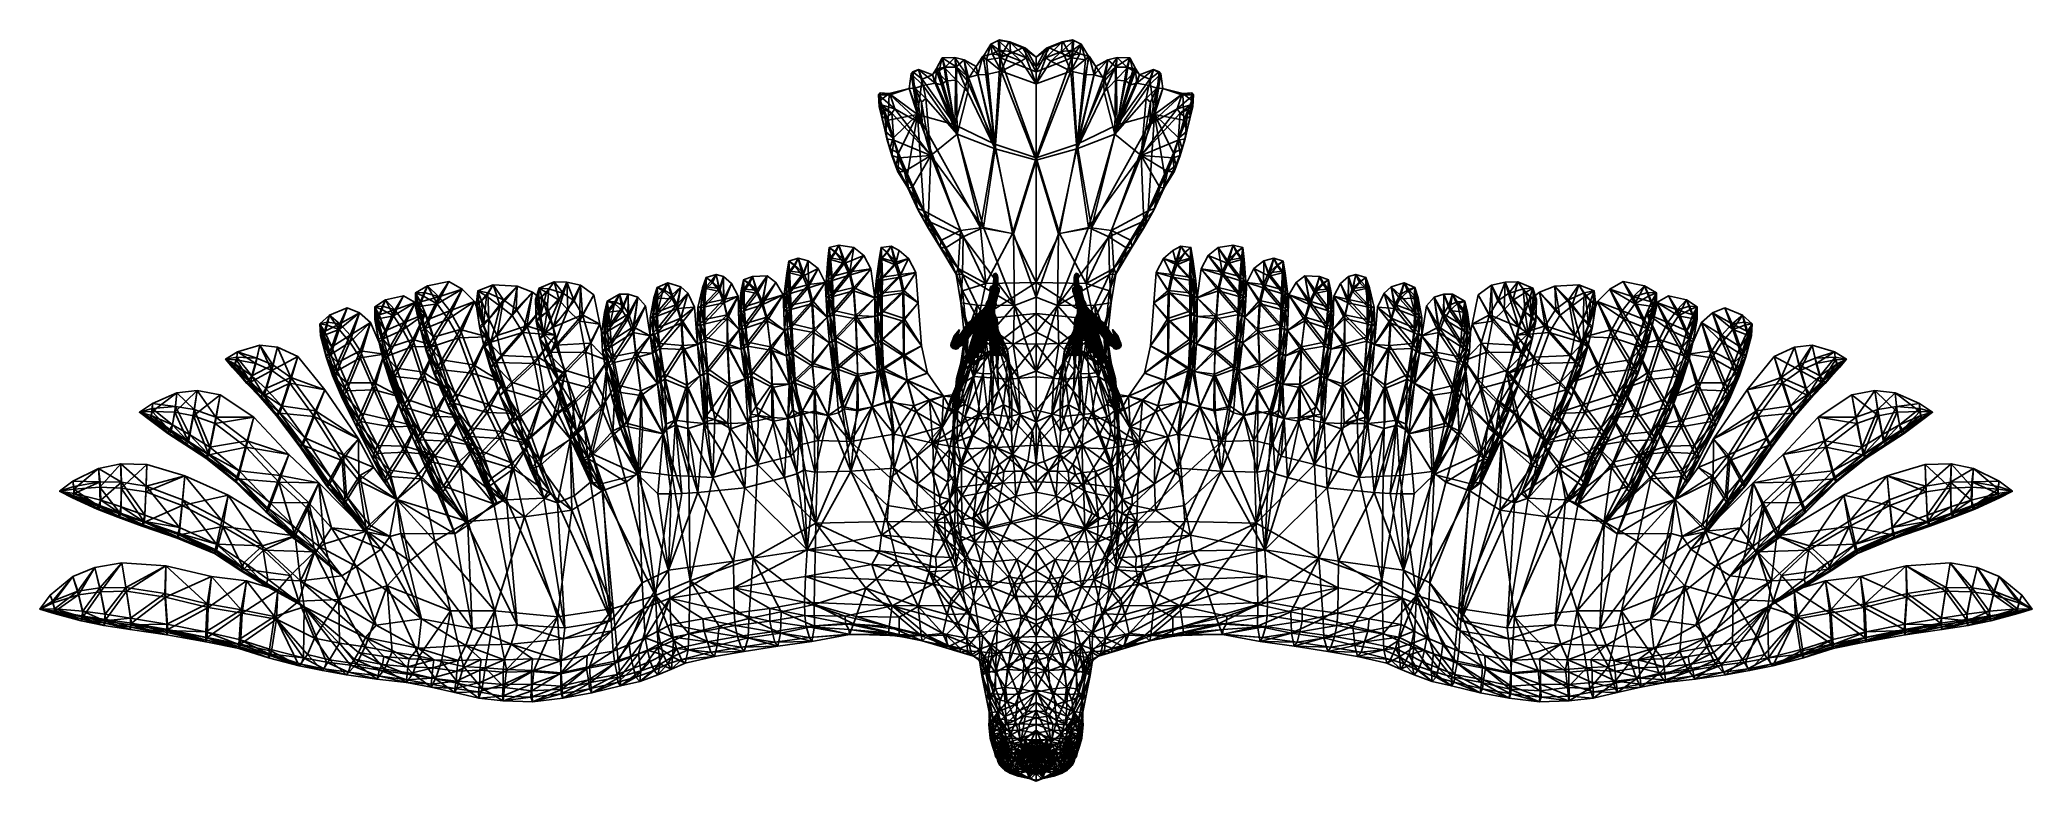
# Model space of a CAD drawing. Extents: x -0.381 to 0.381, y -0.08 to 0.204.
import ezdxf

# ---------------------------------------------------------------- set-up
doc = ezdxf.new("R2010")
doc.units = 0
doc.layers.add('FALCON_$$LWO', color=1, linetype='CONTINUOUS')

msp = doc.modelspace()

# ---------------------------------------------------------------- linework, layer by layer
at = {"layer": 'FALCON_$$LWO'}
for points in [[(-0.0203, 0.19747, -0.00853), (-0.01678, 0.19844, -0.00832), (-0.01329, 0.19176, -0.00891)], [(-0.02005, 0.19751, -0.00697), (-0.01678, 0.19844, -0.00832), (-0.0203, 0.19747, -0.00853)], [(-0.01726, 0.20214, -0.007), (-0.02005, 0.19751, -0.00697), (-0.01894, 0.19606, -0.00581)], [(-0.02005, 0.19751, -0.00697), (-0.01726, 0.20214, -0.007), (-0.01678, 0.19844, -0.00832)], [(-0.01726, 0.20214, -0.007), (-0.01894, 0.19606, -0.00581), (-0.01364, 0.19683, -0.00522)], [(-0.0145, 0.20347, -0.00687), (-0.01726, 0.20214, -0.007), (-0.01364, 0.19683, -0.00522)], [(-0.0145, 0.20347, -0.00687), (-0.01409, 0.19978, -0.00819), (-0.01726, 0.20214, -0.007)], [(-0.01409, 0.19978, -0.00819), (-0.01678, 0.19844, -0.00832), (-0.01726, 0.20214, -0.007)], [(-0.01404, 0.1979, -0.00909), (-0.01678, 0.19844, -0.00832), (-0.01409, 0.19978, -0.00819)], [(-0.01404, 0.1979, -0.00909), (-0.01329, 0.19176, -0.00891), (-0.01678, 0.19844, -0.00832)], [(-0.01401, 0.20372, -0.00584), (-0.0145, 0.20347, -0.00687), (-0.01364, 0.19683, -0.00522)], [(-0.01005, 0.203, -0.00652), (-0.0145, 0.20347, -0.00687), (-0.01401, 0.20372, -0.00584)], [(-0.0145, 0.20347, -0.00687), (-0.01005, 0.203, -0.00652), (-0.00977, 0.19932, -0.00784)], [(-0.0145, 0.20347, -0.00687), (-0.00977, 0.19932, -0.00784), (-0.01409, 0.19978, -0.00819)], [(-0.01409, 0.19978, -0.00819), (-0.00977, 0.19932, -0.00784), (-0.01089, 0.19761, -0.0089)], [(-0.01409, 0.19978, -0.00819), (-0.01089, 0.19761, -0.0089), (-0.01404, 0.1979, -0.00909)], [(-0.0104, 0.2029, -0.00547), (-0.01401, 0.20372, -0.00584), (-0.01364, 0.19683, -0.00522)], [(-0.01005, 0.203, -0.00652), (-0.01401, 0.20372, -0.00584), (-0.0104, 0.2029, -0.00547)], [(-0.00508, 0.20064, -0.00496), (-0.0104, 0.2029, -0.00547), (-0.01364, 0.19683, -0.00522)], [(0, 0.19156, -0.0039), (-0.00508, 0.20064, -0.00496), (-0.01364, 0.19683, -0.00522)], [(-0.00977, 0.19932, -0.00784), (-0.00565, 0.19564, -0.0084), (-0.01089, 0.19761, -0.0089)], [(-0.00401, 0.20056, -0.00594), (-0.01005, 0.203, -0.00652), (-0.0104, 0.2029, -0.00547)], [(-0.00401, 0.20056, -0.00594), (-0.0104, 0.2029, -0.00547), (-0.00508, 0.20064, -0.00496)], [(-0.01005, 0.203, -0.00652), (-0.00401, 0.20056, -0.00594), (-0.00376, 0.19689, -0.00725)], [(-0.01005, 0.203, -0.00652), (-0.00376, 0.19689, -0.00725), (-0.00977, 0.19932, -0.00784)], [(-0.00977, 0.19932, -0.00784), (-0.00376, 0.19689, -0.00725), (-0.00565, 0.19564, -0.0084)], [(0, 0.19713, -0.00544), (-0.00401, 0.20056, -0.00594), (-0.00508, 0.20064, -0.00496)], [(0, 0.19713, -0.00544), (-0.00508, 0.20064, -0.00496), (0, 0.19156, -0.0039)], [(-0.00401, 0.20056, -0.00594), (0, 0.19713, -0.00544), (0, 0.19343, -0.00675)], [(-0.00401, 0.20056, -0.00594), (0, 0.19343, -0.00675), (-0.00376, 0.19689, -0.00725)], [(0.00508, 0.20064, -0.00496), (0, 0.19156, -0.0039), (0.01364, 0.19683, -0.00522)], [(0.00401, 0.20056, -0.00594), (0, 0.19713, -0.00544), (0.00508, 0.20064, -0.00496)], [(0.00508, 0.20064, -0.00496), (0, 0.19713, -0.00544), (0, 0.19156, -0.0039)], [(0, 0.19713, -0.00544), (0.00401, 0.20056, -0.00594), (0, 0.19343, -0.00675)], [(0, 0.19343, -0.00675), (0.00401, 0.20056, -0.00594), (0.00376, 0.19689, -0.00725)], [(0.00401, 0.20056, -0.00594), (0.01005, 0.203, -0.00652), (0.00376, 0.19689, -0.00725)], [(0.00376, 0.19689, -0.00725), (0.01005, 0.203, -0.00652), (0.00977, 0.19932, -0.00784)], [(0.00376, 0.19689, -0.00725), (0.00977, 0.19932, -0.00784), (0.00565, 0.19564, -0.0084)], [(0.01005, 0.203, -0.00652), (0.00401, 0.20056, -0.00594), (0.0104, 0.2029, -0.00547)], [(0.0104, 0.2029, -0.00547), (0.00401, 0.20056, -0.00594), (0.00508, 0.20064, -0.00496)], [(0.0104, 0.2029, -0.00547), (0.00508, 0.20064, -0.00496), (0.01364, 0.19683, -0.00522)], [(0.00565, 0.19564, -0.0084), (0.00977, 0.19932, -0.00784), (0.01089, 0.19761, -0.0089)], [(0.01005, 0.203, -0.00652), (0.0145, 0.20347, -0.00687), (0.00977, 0.19932, -0.00784)], [(0.00977, 0.19932, -0.00784), (0.0145, 0.20347, -0.00687), (0.01409, 0.19978, -0.00819)], [(0.00977, 0.19932, -0.00784), (0.01409, 0.19978, -0.00819), (0.01089, 0.19761, -0.0089)], [(0.0145, 0.20347, -0.00687), (0.01005, 0.203, -0.00652), (0.01401, 0.20372, -0.00584)], [(0.01401, 0.20372, -0.00584), (0.01005, 0.203, -0.00652), (0.0104, 0.2029, -0.00547)], [(0.01401, 0.20372, -0.00584), (0.0104, 0.2029, -0.00547), (0.01364, 0.19683, -0.00522)], [(0.01089, 0.19761, -0.0089), (0.01409, 0.19978, -0.00819), (0.01404, 0.1979, -0.00909)], [(0.01329, 0.19176, -0.00891), (0.01404, 0.1979, -0.00909), (0.01678, 0.19844, -0.00832)], [(0.01678, 0.19844, -0.00832), (0.0203, 0.19747, -0.00853), (0.01329, 0.19176, -0.00891)], [(0.0145, 0.20347, -0.00687), (0.01401, 0.20372, -0.00584), (0.01364, 0.19683, -0.00522)], [(0.01726, 0.20214, -0.007), (0.0145, 0.20347, -0.00687), (0.01364, 0.19683, -0.00522)], [(0.01894, 0.19606, -0.00581), (0.01726, 0.20214, -0.007), (0.01364, 0.19683, -0.00522)], [(0.01678, 0.19844, -0.00832), (0.01404, 0.1979, -0.00909), (0.01409, 0.19978, -0.00819)], [(0.01409, 0.19978, -0.00819), (0.0145, 0.20347, -0.00687), (0.01726, 0.20214, -0.007)], [(0.01678, 0.19844, -0.00832), (0.01409, 0.19978, -0.00819), (0.01726, 0.20214, -0.007)], [(0.01726, 0.20214, -0.007), (0.02005, 0.19751, -0.00697), (0.01678, 0.19844, -0.00832)], [(0.01678, 0.19844, -0.00832), (0.02005, 0.19751, -0.00697), (0.0203, 0.19747, -0.00853)], [(0.02005, 0.19751, -0.00697), (0.01726, 0.20214, -0.007), (0.01894, 0.19606, -0.00581)], [(-0.04777, 0.19072, -0.01506), (-0.04846, 0.18518, -0.01409), (-0.0453, 0.17521, -0.01132)], [(-0.04846, 0.18518, -0.01409), (-0.04777, 0.19072, -0.01506), (-0.04615, 0.18527, -0.01628)], [(-0.04487, 0.19237, -0.01444), (-0.04777, 0.19072, -0.01506), (-0.04715, 0.19149, -0.01403)], [(-0.04777, 0.19072, -0.01506), (-0.04487, 0.19237, -0.01444), (-0.04308, 0.18623, -0.01562)], [(-0.04777, 0.19072, -0.01506), (-0.0453, 0.17521, -0.01132), (-0.04715, 0.19149, -0.01403)], [(-0.04777, 0.19072, -0.01506), (-0.04308, 0.18623, -0.01562), (-0.04615, 0.18527, -0.01628)], [(-0.04487, 0.19237, -0.01444), (-0.04715, 0.19149, -0.01403), (-0.04351, 0.1887, -0.01283)], [(-0.04351, 0.1887, -0.01283), (-0.04715, 0.19149, -0.01403), (-0.0453, 0.17521, -0.01132)], [(-0.03952, 0.19036, -0.0118), (-0.04487, 0.19237, -0.01444), (-0.04351, 0.1887, -0.01283)], [(-0.04487, 0.19237, -0.01444), (-0.03952, 0.19036, -0.0118), (-0.03857, 0.18712, -0.01328)], [(-0.04487, 0.19237, -0.01444), (-0.03857, 0.18712, -0.01328), (-0.04308, 0.18623, -0.01562)], [(-0.03802, 0.1928, -0.0113), (-0.03952, 0.19036, -0.0118), (-0.03104, 0.17122, -0.00801)], [(-0.03952, 0.19036, -0.0118), (-0.03802, 0.1928, -0.0113), (-0.03802, 0.19191, -0.01293)], [(-0.03952, 0.19036, -0.0118), (-0.03802, 0.19191, -0.01293), (-0.03857, 0.18712, -0.01328)], [(-0.03857, 0.18712, -0.01328), (-0.03802, 0.19191, -0.01293), (-0.03607, 0.1865, -0.01359)], [(-0.03585, 0.19685, -0.01145), (-0.03802, 0.1928, -0.0113), (-0.03701, 0.19199, -0.01012)], [(-0.03585, 0.19685, -0.01145), (-0.03509, 0.19312, -0.01277), (-0.03802, 0.1928, -0.0113)], [(-0.03509, 0.19312, -0.01277), (-0.03438, 0.1881, -0.01359), (-0.03802, 0.19191, -0.01293)], [(-0.03509, 0.19312, -0.01277), (-0.03802, 0.19191, -0.01293), (-0.03802, 0.1928, -0.0113)], [(-0.03701, 0.19199, -0.01012), (-0.03802, 0.1928, -0.0113), (-0.03104, 0.17122, -0.00801)], [(-0.03438, 0.1881, -0.01359), (-0.03607, 0.1865, -0.01359), (-0.03802, 0.19191, -0.01293)], [(-0.03585, 0.19685, -0.01145), (-0.03701, 0.19199, -0.01012), (-0.03479, 0.19331, -0.00999)], [(-0.03479, 0.19331, -0.00999), (-0.03701, 0.19199, -0.01012), (-0.03104, 0.17122, -0.00801)], [(-0.03108, 0.19693, -0.0111), (-0.03585, 0.19685, -0.01145), (-0.03479, 0.19331, -0.00999)], [(-0.03585, 0.19685, -0.01145), (-0.03108, 0.19693, -0.0111), (-0.03033, 0.19323, -0.01242)], [(-0.03585, 0.19685, -0.01145), (-0.03033, 0.19323, -0.01242), (-0.03509, 0.19312, -0.01277)], [(-0.03509, 0.19312, -0.01277), (-0.03033, 0.19323, -0.01242), (-0.03037, 0.18827, -0.0133)], [(-0.03509, 0.19312, -0.01277), (-0.03037, 0.18827, -0.0133), (-0.03438, 0.1881, -0.01359)], [(-0.03108, 0.19693, -0.0111), (-0.03479, 0.19331, -0.00999), (-0.03067, 0.19325, -0.00969)], [(-0.03067, 0.19325, -0.00969), (-0.03479, 0.19331, -0.00999), (-0.03104, 0.17122, -0.00801)], [(-0.0274, 0.19614, -0.01023), (-0.03108, 0.19693, -0.0111), (-0.03067, 0.19325, -0.00969)], [(-0.03108, 0.19693, -0.0111), (-0.0274, 0.19614, -0.01023), (-0.02586, 0.18929, -0.01136)], [(-0.03108, 0.19693, -0.0111), (-0.02586, 0.18929, -0.01136), (-0.03033, 0.19323, -0.01242)], [(-0.02635, 0.18817, -0.00844), (-0.03067, 0.19325, -0.00969), (-0.03104, 0.17122, -0.00801)], [(-0.0274, 0.19614, -0.01023), (-0.03067, 0.19325, -0.00969), (-0.02635, 0.18817, -0.00844)], [(-0.03033, 0.19323, -0.01242), (-0.02607, 0.18376, -0.01245), (-0.03037, 0.18827, -0.0133)], [(-0.03033, 0.19323, -0.01242), (-0.02586, 0.18929, -0.01136), (-0.02607, 0.18376, -0.01245)], [(-0.02287, 0.19359, -0.00754), (-0.0274, 0.19614, -0.01023), (-0.02635, 0.18817, -0.00844)], [(-0.0274, 0.19614, -0.01023), (-0.02287, 0.19359, -0.00754), (-0.02222, 0.19037, -0.00891)], [(-0.0274, 0.19614, -0.01023), (-0.02222, 0.19037, -0.00891), (-0.02586, 0.18929, -0.01136)], [(-0.02287, 0.19359, -0.00754), (-0.02635, 0.18817, -0.00844), (-0.0158, 0.16381, -0.00398)], [(-0.02005, 0.19751, -0.00697), (-0.02287, 0.19359, -0.00754), (-0.0158, 0.16381, -0.00398)], [(-0.02287, 0.19359, -0.00754), (-0.02005, 0.19751, -0.00697), (-0.0203, 0.19747, -0.00853)], [(-0.02287, 0.19359, -0.00754), (-0.0203, 0.19747, -0.00853), (-0.02222, 0.19037, -0.00891)], [(-0.02222, 0.19037, -0.00891), (-0.0203, 0.19747, -0.00853), (-0.01888, 0.19053, -0.00914)], [(-0.02222, 0.19037, -0.00891), (-0.01888, 0.19053, -0.00914), (-0.01565, 0.16202, -0.00857)], [(-0.0203, 0.19747, -0.00853), (-0.01329, 0.19176, -0.00891), (-0.01888, 0.19053, -0.00914)], [(-0.02005, 0.19751, -0.00697), (-0.0158, 0.16381, -0.00398), (-0.01894, 0.19606, -0.00581)], [(-0.01364, 0.19683, -0.00522), (-0.01894, 0.19606, -0.00581), (-0.0158, 0.16381, -0.00398)], [(-0.01565, 0.16202, -0.00857), (-0.01888, 0.19053, -0.00914), (-0.01329, 0.19176, -0.00891)], [(-0.01364, 0.19683, -0.00522), (-0.0158, 0.16381, -0.00398), (0, 0.1586, -0.00095)], [(0, 0.15774, -0.00713), (-0.01565, 0.16202, -0.00857), (-0.01329, 0.19176, -0.00891)], [(-0.01329, 0.19176, -0.00891), (-0.01404, 0.1979, -0.00909), (-0.01089, 0.19761, -0.0089)], [(-0.01364, 0.19683, -0.00522), (0, 0.1586, -0.00095), (0, 0.19156, -0.0039)], [(-0.01329, 0.19176, -0.00891), (-0.01089, 0.19761, -0.0089), (-0.00565, 0.19564, -0.0084)], [(-0.01329, 0.19176, -0.00891), (-0.00565, 0.19564, -0.0084), (0, 0.18692, -0.00754)], [(-0.01329, 0.19176, -0.00891), (0, 0.18692, -0.00754), (0, 0.15774, -0.00713)], [(-0.00376, 0.19689, -0.00725), (0, 0.18692, -0.00754), (-0.00565, 0.19564, -0.0084)], [(-0.00376, 0.19689, -0.00725), (0, 0.19343, -0.00675), (0, 0.18692, -0.00754)], [(0, 0.19343, -0.00675), (0.00376, 0.19689, -0.00725), (0, 0.18692, -0.00754)], [(0, 0.18692, -0.00754), (0.00376, 0.19689, -0.00725), (0.00565, 0.19564, -0.0084)], [(0.0158, 0.16381, -0.00398), (0.01364, 0.19683, -0.00522), (0, 0.1586, -0.00095)], [(0, 0.1586, -0.00095), (0.01364, 0.19683, -0.00522), (0, 0.19156, -0.0039)], [(0.00565, 0.19564, -0.0084), (0.01329, 0.19176, -0.00891), (0, 0.18692, -0.00754)], [(0.01565, 0.16202, -0.00857), (0, 0.15774, -0.00713), (0.01329, 0.19176, -0.00891)], [(0, 0.18692, -0.00754), (0.01329, 0.19176, -0.00891), (0, 0.15774, -0.00713)], [(0.01089, 0.19761, -0.0089), (0.01329, 0.19176, -0.00891), (0.00565, 0.19564, -0.0084)], [(0.01404, 0.1979, -0.00909), (0.01329, 0.19176, -0.00891), (0.01089, 0.19761, -0.0089)], [(0.01329, 0.19176, -0.00891), (0.0203, 0.19747, -0.00853), (0.01888, 0.19053, -0.00914)], [(0.01888, 0.19053, -0.00914), (0.01565, 0.16202, -0.00857), (0.01329, 0.19176, -0.00891)], [(0.01894, 0.19606, -0.00581), (0.01364, 0.19683, -0.00522), (0.0158, 0.16381, -0.00398)], [(0.01888, 0.19053, -0.00914), (0.02222, 0.19037, -0.00891), (0.01565, 0.16202, -0.00857)], [(0.02287, 0.19359, -0.00754), (0.02005, 0.19751, -0.00697), (0.0158, 0.16381, -0.00398)], [(0.0158, 0.16381, -0.00398), (0.02005, 0.19751, -0.00697), (0.01894, 0.19606, -0.00581)], [(0.02635, 0.18817, -0.00844), (0.02287, 0.19359, -0.00754), (0.0158, 0.16381, -0.00398)], [(0.0203, 0.19747, -0.00853), (0.02222, 0.19037, -0.00891), (0.01888, 0.19053, -0.00914)], [(0.02005, 0.19751, -0.00697), (0.02287, 0.19359, -0.00754), (0.0203, 0.19747, -0.00853)], [(0.0203, 0.19747, -0.00853), (0.02287, 0.19359, -0.00754), (0.02222, 0.19037, -0.00891)], [(0.02287, 0.19359, -0.00754), (0.0274, 0.19614, -0.01023), (0.02222, 0.19037, -0.00891)], [(0.02222, 0.19037, -0.00891), (0.0274, 0.19614, -0.01023), (0.02586, 0.18929, -0.01136)], [(0.0274, 0.19614, -0.01023), (0.02287, 0.19359, -0.00754), (0.02635, 0.18817, -0.00844)], [(0.0274, 0.19614, -0.01023), (0.03108, 0.19693, -0.0111), (0.02586, 0.18929, -0.01136)], [(0.02586, 0.18929, -0.01136), (0.03108, 0.19693, -0.0111), (0.03033, 0.19323, -0.01242)], [(0.02586, 0.18929, -0.01136), (0.03033, 0.19323, -0.01242), (0.02607, 0.18376, -0.01245)], [(0.02607, 0.18376, -0.01245), (0.03033, 0.19323, -0.01242), (0.03037, 0.18827, -0.0133)], [(0.03067, 0.19325, -0.00969), (0.0274, 0.19614, -0.01023), (0.02635, 0.18817, -0.00844)], [(0.03067, 0.19325, -0.00969), (0.02635, 0.18817, -0.00844), (0.03104, 0.17122, -0.00801)], [(0.03108, 0.19693, -0.0111), (0.0274, 0.19614, -0.01023), (0.03067, 0.19325, -0.00969)], [(0.03108, 0.19693, -0.0111), (0.03585, 0.19685, -0.01145), (0.03033, 0.19323, -0.01242)], [(0.03033, 0.19323, -0.01242), (0.03585, 0.19685, -0.01145), (0.03509, 0.19312, -0.01277)], [(0.03033, 0.19323, -0.01242), (0.03509, 0.19312, -0.01277), (0.03037, 0.18827, -0.0133)], [(0.03037, 0.18827, -0.0133), (0.03509, 0.19312, -0.01277), (0.03438, 0.1881, -0.01359)], [(0.03479, 0.19331, -0.00999), (0.03108, 0.19693, -0.0111), (0.03067, 0.19325, -0.00969)], [(0.03479, 0.19331, -0.00999), (0.03067, 0.19325, -0.00969), (0.03104, 0.17122, -0.00801)], [(0.03701, 0.19199, -0.01012), (0.03479, 0.19331, -0.00999), (0.03104, 0.17122, -0.00801)], [(0.03802, 0.1928, -0.0113), (0.03701, 0.19199, -0.01012), (0.03104, 0.17122, -0.00801)], [(0.03952, 0.19036, -0.0118), (0.03802, 0.1928, -0.0113), (0.03104, 0.17122, -0.00801)], [(0.03585, 0.19685, -0.01145), (0.03108, 0.19693, -0.0111), (0.03479, 0.19331, -0.00999)], [(0.03438, 0.1881, -0.01359), (0.03509, 0.19312, -0.01277), (0.03802, 0.19191, -0.01293)], [(0.03607, 0.1865, -0.01359), (0.03438, 0.1881, -0.01359), (0.03802, 0.19191, -0.01293)], [(0.03701, 0.19199, -0.01012), (0.03585, 0.19685, -0.01145), (0.03479, 0.19331, -0.00999)], [(0.03509, 0.19312, -0.01277), (0.03585, 0.19685, -0.01145), (0.03802, 0.1928, -0.0113)], [(0.03802, 0.19191, -0.01293), (0.03509, 0.19312, -0.01277), (0.03802, 0.1928, -0.0113)], [(0.03802, 0.1928, -0.0113), (0.03585, 0.19685, -0.01145), (0.03701, 0.19199, -0.01012)], [(0.03802, 0.19191, -0.01293), (0.03857, 0.18712, -0.01328), (0.03607, 0.1865, -0.01359)], [(0.03802, 0.1928, -0.0113), (0.03952, 0.19036, -0.0118), (0.03802, 0.19191, -0.01293)], [(0.03802, 0.19191, -0.01293), (0.03952, 0.19036, -0.0118), (0.03857, 0.18712, -0.01328)], [(0.03952, 0.19036, -0.0118), (0.04487, 0.19237, -0.01444), (0.03857, 0.18712, -0.01328)], [(0.03857, 0.18712, -0.01328), (0.04487, 0.19237, -0.01444), (0.04308, 0.18623, -0.01562)], [(0.04487, 0.19237, -0.01444), (0.03952, 0.19036, -0.0118), (0.04351, 0.1887, -0.01283)], [(0.04487, 0.19237, -0.01444), (0.04777, 0.19072, -0.01506), (0.04308, 0.18623, -0.01562)], [(0.04308, 0.18623, -0.01562), (0.04777, 0.19072, -0.01506), (0.04615, 0.18527, -0.01628)], [(0.04715, 0.19149, -0.01403), (0.04487, 0.19237, -0.01444), (0.04351, 0.1887, -0.01283)], [(0.04715, 0.19149, -0.01403), (0.04351, 0.1887, -0.01283), (0.0453, 0.17521, -0.01132)], [(0.04777, 0.19072, -0.01506), (0.04487, 0.19237, -0.01444), (0.04715, 0.19149, -0.01403)], [(0.0453, 0.17521, -0.01132), (0.04777, 0.19072, -0.01506), (0.04715, 0.19149, -0.01403)], [(0.04846, 0.18518, -0.01409), (0.04777, 0.19072, -0.01506), (0.0453, 0.17521, -0.01132)], [(0.04777, 0.19072, -0.01506), (0.04846, 0.18518, -0.01409), (0.04615, 0.18527, -0.01628)], [(-0.05576, 0.18275, -0.01156), (-0.06024, 0.18267, -0.01081), (-0.05961, 0.18343, -0.00999)], [(-0.06024, 0.18267, -0.01081), (-0.05953, 0.18049, -0.0097), (-0.05961, 0.18343, -0.00999)], [(-0.05614, 0.18317, -0.01042), (-0.05961, 0.18343, -0.00999), (-0.05953, 0.18049, -0.0097)], [(-0.05576, 0.18275, -0.01156), (-0.05961, 0.18343, -0.00999), (-0.05614, 0.18317, -0.01042)], [(-0.05614, 0.18317, -0.01042), (-0.05953, 0.18049, -0.0097), (-0.05646, 0.17304, -0.00916)], [(-0.0453, 0.17521, -0.01132), (-0.05614, 0.18317, -0.01042), (-0.05646, 0.17304, -0.00916)], [(-0.05614, 0.18317, -0.01042), (-0.04846, 0.18518, -0.01409), (-0.05576, 0.18275, -0.01156)], [(-0.05614, 0.18317, -0.01042), (-0.0453, 0.17521, -0.01132), (-0.04846, 0.18518, -0.01409)], [(-0.05576, 0.18275, -0.01156), (-0.04846, 0.18518, -0.01409), (-0.0435, 0.17136, -0.01486)], [(-0.04846, 0.18518, -0.01409), (-0.04615, 0.18527, -0.01628), (-0.0435, 0.17136, -0.01486)], [(-0.04615, 0.18527, -0.01628), (-0.04308, 0.18623, -0.01562), (-0.04213, 0.18137, -0.01662)], [(-0.0435, 0.17136, -0.01486), (-0.04615, 0.18527, -0.01628), (-0.04377, 0.17996, -0.01692)], [(-0.04615, 0.18527, -0.01628), (-0.04213, 0.18137, -0.01662), (-0.04377, 0.17996, -0.01692)], [(-0.03104, 0.17122, -0.00801), (-0.04351, 0.1887, -0.01283), (-0.0453, 0.17521, -0.01132)], [(-0.03952, 0.19036, -0.0118), (-0.04351, 0.1887, -0.01283), (-0.03104, 0.17122, -0.00801)], [(-0.04308, 0.18623, -0.01562), (-0.03857, 0.18712, -0.01328), (-0.03014, 0.16763, -0.01289)], [(-0.04308, 0.18623, -0.01562), (-0.03014, 0.16763, -0.01289), (-0.04213, 0.18137, -0.01662)], [(-0.03857, 0.18712, -0.01328), (-0.03607, 0.1865, -0.01359), (-0.03014, 0.16763, -0.01289)], [(-0.03014, 0.16763, -0.01289), (-0.03607, 0.1865, -0.01359), (-0.03438, 0.1881, -0.01359)], [(-0.03014, 0.16763, -0.01289), (-0.03438, 0.1881, -0.01359), (-0.03037, 0.18827, -0.0133)], [(-0.03104, 0.17122, -0.00801), (-0.0158, 0.16381, -0.00398), (-0.02635, 0.18817, -0.00844)], [(-0.03014, 0.16763, -0.01289), (-0.03037, 0.18827, -0.0133), (-0.02607, 0.18376, -0.01245)], [(-0.03014, 0.16763, -0.01289), (-0.02607, 0.18376, -0.01245), (-0.01565, 0.16202, -0.00857)], [(-0.02586, 0.18929, -0.01136), (-0.01565, 0.16202, -0.00857), (-0.02607, 0.18376, -0.01245)], [(-0.02586, 0.18929, -0.01136), (-0.02222, 0.19037, -0.00891), (-0.01565, 0.16202, -0.00857)], [(0.02222, 0.19037, -0.00891), (0.02586, 0.18929, -0.01136), (0.01565, 0.16202, -0.00857)], [(0.01565, 0.16202, -0.00857), (0.02586, 0.18929, -0.01136), (0.02607, 0.18376, -0.01245)], [(0.02607, 0.18376, -0.01245), (0.03014, 0.16763, -0.01289), (0.01565, 0.16202, -0.00857)], [(0.0158, 0.16381, -0.00398), (0.03104, 0.17122, -0.00801), (0.02635, 0.18817, -0.00844)], [(0.03037, 0.18827, -0.0133), (0.03014, 0.16763, -0.01289), (0.02607, 0.18376, -0.01245)], [(0.03438, 0.1881, -0.01359), (0.03014, 0.16763, -0.01289), (0.03037, 0.18827, -0.0133)], [(0.03607, 0.1865, -0.01359), (0.03014, 0.16763, -0.01289), (0.03438, 0.1881, -0.01359)], [(0.03607, 0.1865, -0.01359), (0.03857, 0.18712, -0.01328), (0.03014, 0.16763, -0.01289)], [(0.03857, 0.18712, -0.01328), (0.04308, 0.18623, -0.01562), (0.03014, 0.16763, -0.01289)], [(0.03014, 0.16763, -0.01289), (0.04308, 0.18623, -0.01562), (0.04213, 0.18137, -0.01662)], [(0.04351, 0.1887, -0.01283), (0.03952, 0.19036, -0.0118), (0.03104, 0.17122, -0.00801)], [(0.04351, 0.1887, -0.01283), (0.03104, 0.17122, -0.00801), (0.0453, 0.17521, -0.01132)], [(0.04308, 0.18623, -0.01562), (0.04615, 0.18527, -0.01628), (0.04213, 0.18137, -0.01662)], [(0.04213, 0.18137, -0.01662), (0.04615, 0.18527, -0.01628), (0.04377, 0.17996, -0.01692)], [(0.04615, 0.18527, -0.01628), (0.0435, 0.17136, -0.01486), (0.04377, 0.17996, -0.01692)], [(0.04615, 0.18527, -0.01628), (0.04846, 0.18518, -0.01409), (0.0435, 0.17136, -0.01486)], [(0.04846, 0.18518, -0.01409), (0.05576, 0.18275, -0.01156), (0.0435, 0.17136, -0.01486)], [(0.0453, 0.17521, -0.01132), (0.05614, 0.18317, -0.01042), (0.04846, 0.18518, -0.01409)], [(0.05614, 0.18317, -0.01042), (0.0453, 0.17521, -0.01132), (0.05646, 0.17304, -0.00916)], [(0.04846, 0.18518, -0.01409), (0.05614, 0.18317, -0.01042), (0.05576, 0.18275, -0.01156)], [(0.06024, 0.18267, -0.01081), (0.05576, 0.18275, -0.01156), (0.05961, 0.18343, -0.00999)], [(0.05961, 0.18343, -0.00999), (0.05576, 0.18275, -0.01156), (0.05614, 0.18317, -0.01042)], [(0.05961, 0.18343, -0.00999), (0.05614, 0.18317, -0.01042), (0.05953, 0.18049, -0.0097)], [(0.05953, 0.18049, -0.0097), (0.05614, 0.18317, -0.01042), (0.05646, 0.17304, -0.00916)], [(0.05953, 0.18049, -0.0097), (0.06024, 0.18267, -0.01081), (0.05961, 0.18343, -0.00999)], [(-0.06024, 0.18267, -0.01081), (-0.05576, 0.18275, -0.01156), (-0.05401, 0.17734, -0.01266)], [(-0.06024, 0.18267, -0.01081), (-0.05999, 0.17823, -0.01034), (-0.05953, 0.18049, -0.0097)], [(-0.05999, 0.17823, -0.01034), (-0.06024, 0.18267, -0.01081), (-0.05917, 0.17886, -0.0113)], [(-0.06024, 0.18267, -0.01081), (-0.05401, 0.17734, -0.01266), (-0.05917, 0.17886, -0.0113)], [(-0.05999, 0.17823, -0.01034), (-0.05646, 0.17304, -0.00916), (-0.05953, 0.18049, -0.0097)], [(-0.05999, 0.17823, -0.01034), (-0.05917, 0.17886, -0.0113), (-0.0589, 0.17457, -0.01092)], [(-0.05999, 0.17823, -0.01034), (-0.05769, 0.16877, -0.00956), (-0.05646, 0.17304, -0.00916)], [(-0.05769, 0.16877, -0.00956), (-0.05999, 0.17823, -0.01034), (-0.0589, 0.17457, -0.01092)], [(-0.0589, 0.17457, -0.01092), (-0.05917, 0.17886, -0.0113), (-0.05832, 0.17722, -0.01194)], [(-0.05917, 0.17886, -0.0113), (-0.05401, 0.17734, -0.01266), (-0.0551, 0.17568, -0.01314)], [(-0.05917, 0.17886, -0.0113), (-0.0551, 0.17568, -0.01314), (-0.05832, 0.17722, -0.01194)], [(-0.0589, 0.17457, -0.01092), (-0.05832, 0.17722, -0.01194), (-0.05767, 0.17363, -0.01206)], [(-0.05767, 0.17363, -0.01206), (-0.05832, 0.17722, -0.01194), (-0.0551, 0.17568, -0.01314)], [(-0.05433, 0.16538, -0.01275), (-0.05767, 0.17363, -0.01206), (-0.0551, 0.17568, -0.01314)], [(-0.0453, 0.17521, -0.01132), (-0.05646, 0.17304, -0.00916), (-0.05457, 0.1661, -0.00875)], [(-0.05576, 0.18275, -0.01156), (-0.0435, 0.17136, -0.01486), (-0.05401, 0.17734, -0.01266)], [(-0.0551, 0.17568, -0.01314), (-0.05401, 0.17734, -0.01266), (-0.04023, 0.15955, -0.01465)], [(-0.05433, 0.16538, -0.01275), (-0.0551, 0.17568, -0.01314), (-0.04023, 0.15955, -0.01465)], [(-0.0453, 0.17521, -0.01132), (-0.05457, 0.1661, -0.00875), (-0.05252, 0.16043, -0.00849)], [(-0.05401, 0.17734, -0.01266), (-0.0435, 0.17136, -0.01486), (-0.04023, 0.15955, -0.01465)], [(-0.0453, 0.17521, -0.01132), (-0.05252, 0.16043, -0.00849), (-0.04914, 0.15242, -0.00819)], [(-0.0453, 0.17521, -0.01132), (-0.04914, 0.15242, -0.00819), (-0.04293, 0.13838, -0.00776)], [(-0.02123, 0.13191, -0.00364), (-0.03104, 0.17122, -0.00801), (-0.0453, 0.17521, -0.01132)], [(-0.02123, 0.13191, -0.00364), (-0.0453, 0.17521, -0.01132), (-0.02891, 0.13084, -0.0062)], [(-0.04293, 0.13838, -0.00776), (-0.02891, 0.13084, -0.0062), (-0.0453, 0.17521, -0.01132)], [(-0.04023, 0.15955, -0.01465), (-0.04377, 0.17996, -0.01692), (-0.04213, 0.18137, -0.01662)], [(-0.0435, 0.17136, -0.01486), (-0.04377, 0.17996, -0.01692), (-0.04023, 0.15955, -0.01465)], [(-0.04023, 0.15955, -0.01465), (-0.04213, 0.18137, -0.01662), (-0.03014, 0.16763, -0.01289)], [(0.03104, 0.17122, -0.00801), (0.02123, 0.13191, -0.00364), (0.0453, 0.17521, -0.01132)], [(0.0453, 0.17521, -0.01132), (0.02123, 0.13191, -0.00364), (0.02891, 0.13084, -0.0062)], [(0.02891, 0.13084, -0.0062), (0.04293, 0.13838, -0.00776), (0.0453, 0.17521, -0.01132)], [(0.04213, 0.18137, -0.01662), (0.04023, 0.15955, -0.01465), (0.03014, 0.16763, -0.01289)], [(0.04377, 0.17996, -0.01692), (0.04023, 0.15955, -0.01465), (0.04213, 0.18137, -0.01662)], [(0.04377, 0.17996, -0.01692), (0.0435, 0.17136, -0.01486), (0.04023, 0.15955, -0.01465)], [(0.0435, 0.17136, -0.01486), (0.05401, 0.17734, -0.01266), (0.04023, 0.15955, -0.01465)], [(0.05401, 0.17734, -0.01266), (0.0551, 0.17568, -0.01314), (0.04023, 0.15955, -0.01465)], [(0.0551, 0.17568, -0.01314), (0.05433, 0.16538, -0.01275), (0.04023, 0.15955, -0.01465)], [(0.04914, 0.15242, -0.00819), (0.0453, 0.17521, -0.01132), (0.04293, 0.13838, -0.00776)], [(0.0435, 0.17136, -0.01486), (0.05576, 0.18275, -0.01156), (0.05401, 0.17734, -0.01266)], [(0.05646, 0.17304, -0.00916), (0.0453, 0.17521, -0.01132), (0.05457, 0.1661, -0.00875)], [(0.05457, 0.1661, -0.00875), (0.0453, 0.17521, -0.01132), (0.05252, 0.16043, -0.00849)], [(0.05252, 0.16043, -0.00849), (0.0453, 0.17521, -0.01132), (0.04914, 0.15242, -0.00819)], [(0.05576, 0.18275, -0.01156), (0.06024, 0.18267, -0.01081), (0.05401, 0.17734, -0.01266)], [(0.05401, 0.17734, -0.01266), (0.06024, 0.18267, -0.01081), (0.05917, 0.17886, -0.0113)], [(0.05401, 0.17734, -0.01266), (0.05917, 0.17886, -0.0113), (0.0551, 0.17568, -0.01314)], [(0.05767, 0.17363, -0.01206), (0.05433, 0.16538, -0.01275), (0.0551, 0.17568, -0.01314)], [(0.0551, 0.17568, -0.01314), (0.05917, 0.17886, -0.0113), (0.05832, 0.17722, -0.01194)], [(0.05832, 0.17722, -0.01194), (0.05767, 0.17363, -0.01206), (0.0551, 0.17568, -0.01314)], [(0.05646, 0.17304, -0.00916), (0.05999, 0.17823, -0.01034), (0.05953, 0.18049, -0.0097)], [(0.05769, 0.16877, -0.00956), (0.05999, 0.17823, -0.01034), (0.05646, 0.17304, -0.00916)], [(0.05832, 0.17722, -0.01194), (0.0589, 0.17457, -0.01092), (0.05767, 0.17363, -0.01206)], [(0.05999, 0.17823, -0.01034), (0.05769, 0.16877, -0.00956), (0.0589, 0.17457, -0.01092)], [(0.05917, 0.17886, -0.0113), (0.0589, 0.17457, -0.01092), (0.05832, 0.17722, -0.01194)], [(0.05917, 0.17886, -0.0113), (0.05999, 0.17823, -0.01034), (0.0589, 0.17457, -0.01092)], [(0.06024, 0.18267, -0.01081), (0.05999, 0.17823, -0.01034), (0.05917, 0.17886, -0.0113)], [(0.05999, 0.17823, -0.01034), (0.06024, 0.18267, -0.01081), (0.05953, 0.18049, -0.0097)], [(-0.05698, 0.16592, -0.01115), (-0.0589, 0.17457, -0.01092), (-0.05767, 0.17363, -0.01206)], [(-0.05769, 0.16877, -0.00956), (-0.0589, 0.17457, -0.01092), (-0.05698, 0.16592, -0.01115)], [(-0.05769, 0.16877, -0.00956), (-0.05457, 0.1661, -0.00875), (-0.05646, 0.17304, -0.00916)], [(-0.05769, 0.16877, -0.00956), (-0.05582, 0.16222, -0.00929), (-0.05457, 0.1661, -0.00875)], [(-0.05582, 0.16222, -0.00929), (-0.05769, 0.16877, -0.00956), (-0.05698, 0.16592, -0.01115)], [(-0.05698, 0.16592, -0.01115), (-0.05767, 0.17363, -0.01206), (-0.05433, 0.16538, -0.01275)], [(-0.02007, 0.13199, -0.00979), (-0.04023, 0.15955, -0.01465), (-0.03014, 0.16763, -0.01289)], [(-0.03104, 0.17122, -0.00801), (-0.02123, 0.13191, -0.00364), (-0.0158, 0.16381, -0.00398)], [(-0.01565, 0.16202, -0.00857), (-0.02007, 0.13199, -0.00979), (-0.03014, 0.16763, -0.01289)], [(0.02007, 0.13199, -0.00979), (0.01565, 0.16202, -0.00857), (0.03014, 0.16763, -0.01289)], [(0.02123, 0.13191, -0.00364), (0.03104, 0.17122, -0.00801), (0.0158, 0.16381, -0.00398)], [(0.04023, 0.15955, -0.01465), (0.02007, 0.13199, -0.00979), (0.03014, 0.16763, -0.01289)], [(0.05767, 0.17363, -0.01206), (0.05698, 0.16592, -0.01115), (0.05433, 0.16538, -0.01275)], [(0.05457, 0.1661, -0.00875), (0.05769, 0.16877, -0.00956), (0.05646, 0.17304, -0.00916)], [(0.05582, 0.16222, -0.00929), (0.05769, 0.16877, -0.00956), (0.05457, 0.1661, -0.00875)], [(0.05769, 0.16877, -0.00956), (0.05582, 0.16222, -0.00929), (0.05698, 0.16592, -0.01115)], [(0.0589, 0.17457, -0.01092), (0.05698, 0.16592, -0.01115), (0.05767, 0.17363, -0.01206)], [(0.0589, 0.17457, -0.01092), (0.05769, 0.16877, -0.00956), (0.05698, 0.16592, -0.01115)], [(-0.05517, 0.1595, -0.01111), (-0.05698, 0.16592, -0.01115), (-0.05433, 0.16538, -0.01275)], [(-0.05582, 0.16222, -0.00929), (-0.05698, 0.16592, -0.01115), (-0.05517, 0.1595, -0.01111)], [(-0.05582, 0.16222, -0.00929), (-0.05252, 0.16043, -0.00849), (-0.05457, 0.1661, -0.00875)], [(-0.05582, 0.16222, -0.00929), (-0.0534, 0.15568, -0.00901), (-0.05252, 0.16043, -0.00849)], [(-0.0534, 0.15568, -0.00901), (-0.05582, 0.16222, -0.00929), (-0.05517, 0.1595, -0.01111)], [(-0.05517, 0.1595, -0.01111), (-0.05433, 0.16538, -0.01275), (-0.05241, 0.15862, -0.01261)], [(-0.05241, 0.15862, -0.01261), (-0.05433, 0.16538, -0.01275), (-0.04023, 0.15955, -0.01465)], [(-0.0534, 0.15568, -0.00901), (-0.04914, 0.15242, -0.00819), (-0.05252, 0.16043, -0.00849)], [(-0.02123, 0.13191, -0.00364), (-0.00902, 0.12978, -0.00034), (-0.0158, 0.16381, -0.00398)], [(-0.01565, 0.16202, -0.00857), (-0.00866, 0.12956, -0.00671), (-0.02007, 0.13199, -0.00979)], [(-0.0158, 0.16381, -0.00398), (-0.00902, 0.12978, -0.00034), (0, 0.1586, -0.00095)], [(0, 0.15774, -0.00713), (-0.00866, 0.12956, -0.00671), (-0.01565, 0.16202, -0.00857)], [(0.00902, 0.12978, -0.00034), (0.0158, 0.16381, -0.00398), (0, 0.1586, -0.00095)], [(0.00866, 0.12956, -0.00671), (0, 0.15774, -0.00713), (0.01565, 0.16202, -0.00857)], [(0.00866, 0.12956, -0.00671), (0.01565, 0.16202, -0.00857), (0.02007, 0.13199, -0.00979)], [(0.00902, 0.12978, -0.00034), (0.02123, 0.13191, -0.00364), (0.0158, 0.16381, -0.00398)], [(0.05433, 0.16538, -0.01275), (0.05241, 0.15862, -0.01261), (0.04023, 0.15955, -0.01465)], [(0.04914, 0.15242, -0.00819), (0.0534, 0.15568, -0.00901), (0.05252, 0.16043, -0.00849)], [(0.05433, 0.16538, -0.01275), (0.05517, 0.1595, -0.01111), (0.05241, 0.15862, -0.01261)], [(0.05252, 0.16043, -0.00849), (0.05582, 0.16222, -0.00929), (0.05457, 0.1661, -0.00875)], [(0.0534, 0.15568, -0.00901), (0.05582, 0.16222, -0.00929), (0.05252, 0.16043, -0.00849)], [(0.05582, 0.16222, -0.00929), (0.0534, 0.15568, -0.00901), (0.05517, 0.1595, -0.01111)], [(0.05698, 0.16592, -0.01115), (0.05517, 0.1595, -0.01111), (0.05433, 0.16538, -0.01275)], [(0.05698, 0.16592, -0.01115), (0.05582, 0.16222, -0.00929), (0.05517, 0.1595, -0.01111)], [(-0.05284, 0.15328, -0.01092), (-0.05517, 0.1595, -0.01111), (-0.05241, 0.15862, -0.01261)], [(-0.0534, 0.15568, -0.00901), (-0.05517, 0.1595, -0.01111), (-0.05284, 0.15328, -0.01092)], [(-0.0534, 0.15568, -0.00901), (-0.04892, 0.14719, -0.00869), (-0.04914, 0.15242, -0.00819)], [(-0.04892, 0.14719, -0.00869), (-0.0534, 0.15568, -0.00901), (-0.05284, 0.15328, -0.01092)], [(-0.05284, 0.15328, -0.01092), (-0.05241, 0.15862, -0.01261), (-0.05033, 0.15338, -0.01249)], [(-0.04901, 0.14714, -0.01079), (-0.05284, 0.15328, -0.01092), (-0.05033, 0.15338, -0.01249)], [(-0.04892, 0.14719, -0.00869), (-0.05284, 0.15328, -0.01092), (-0.04901, 0.14714, -0.01079)], [(-0.05033, 0.15338, -0.01249), (-0.05241, 0.15862, -0.01261), (-0.04023, 0.15955, -0.01465)], [(-0.04729, 0.14734, -0.01245), (-0.05033, 0.15338, -0.01249), (-0.04023, 0.15955, -0.01465)], [(-0.04901, 0.14714, -0.01079), (-0.05033, 0.15338, -0.01249), (-0.04729, 0.14734, -0.01245)], [(-0.04892, 0.14719, -0.00869), (-0.04293, 0.13838, -0.00776), (-0.04914, 0.15242, -0.00819)], [(-0.04121, 0.13444, -0.01243), (-0.04729, 0.14734, -0.01245), (-0.04023, 0.15955, -0.01465)], [(-0.04023, 0.15955, -0.01465), (-0.02783, 0.12839, -0.01181), (-0.04121, 0.13444, -0.01243)], [(-0.02007, 0.13199, -0.00979), (-0.02783, 0.12839, -0.01181), (-0.04023, 0.15955, -0.01465)], [(-0.00902, 0.12978, -0.00034), (0, 0.11097, 0.00514), (0, 0.1586, -0.00095)], [(0, 0.15774, -0.00713), (0, 0.10543, -0.01695), (-0.00866, 0.12956, -0.00671)], [(0, 0.11097, 0.00514), (0.00902, 0.12978, -0.00034), (0, 0.1586, -0.00095)], [(0, 0.10543, -0.01695), (0, 0.15774, -0.00713), (0.00866, 0.12956, -0.00671)], [(0.02783, 0.12839, -0.01181), (0.02007, 0.13199, -0.00979), (0.04023, 0.15955, -0.01465)], [(0.02783, 0.12839, -0.01181), (0.04023, 0.15955, -0.01465), (0.04121, 0.13444, -0.01243)], [(0.05241, 0.15862, -0.01261), (0.05033, 0.15338, -0.01249), (0.04023, 0.15955, -0.01465)], [(0.05033, 0.15338, -0.01249), (0.04729, 0.14734, -0.01245), (0.04023, 0.15955, -0.01465)], [(0.04729, 0.14734, -0.01245), (0.04121, 0.13444, -0.01243), (0.04023, 0.15955, -0.01465)], [(0.04293, 0.13838, -0.00776), (0.04892, 0.14719, -0.00869), (0.04914, 0.15242, -0.00819)], [(0.05033, 0.15338, -0.01249), (0.04901, 0.14714, -0.01079), (0.04729, 0.14734, -0.01245)], [(0.04892, 0.14719, -0.00869), (0.0534, 0.15568, -0.00901), (0.04914, 0.15242, -0.00819)], [(0.0534, 0.15568, -0.00901), (0.04892, 0.14719, -0.00869), (0.05284, 0.15328, -0.01092)], [(0.05284, 0.15328, -0.01092), (0.04892, 0.14719, -0.00869), (0.04901, 0.14714, -0.01079)], [(0.05284, 0.15328, -0.01092), (0.04901, 0.14714, -0.01079), (0.05033, 0.15338, -0.01249)], [(0.05241, 0.15862, -0.01261), (0.05284, 0.15328, -0.01092), (0.05033, 0.15338, -0.01249)], [(0.05517, 0.1595, -0.01111), (0.05284, 0.15328, -0.01092), (0.05241, 0.15862, -0.01261)], [(0.05517, 0.1595, -0.01111), (0.0534, 0.15568, -0.00901), (0.05284, 0.15328, -0.01092)], [(-0.04499, 0.13859, -0.01082), (-0.04901, 0.14714, -0.01079), (-0.04729, 0.14734, -0.01245)], [(-0.04536, 0.13923, -0.0087), (-0.04892, 0.14719, -0.00869), (-0.04901, 0.14714, -0.01079)], [(-0.04536, 0.13923, -0.0087), (-0.04901, 0.14714, -0.01079), (-0.04499, 0.13859, -0.01082)], [(-0.04892, 0.14719, -0.00869), (-0.04536, 0.13923, -0.0087), (-0.04293, 0.13838, -0.00776)], [(-0.04499, 0.13859, -0.01082), (-0.04729, 0.14734, -0.01245), (-0.04121, 0.13444, -0.01243)], [(0.04729, 0.14734, -0.01245), (0.04499, 0.13859, -0.01082), (0.04121, 0.13444, -0.01243)], [(0.04536, 0.13923, -0.0087), (0.04892, 0.14719, -0.00869), (0.04293, 0.13838, -0.00776)], [(0.04901, 0.14714, -0.01079), (0.04499, 0.13859, -0.01082), (0.04729, 0.14734, -0.01245)], [(0.04901, 0.14714, -0.01079), (0.04536, 0.13923, -0.0087), (0.04499, 0.13859, -0.01082)], [(0.04892, 0.14719, -0.00869), (0.04536, 0.13923, -0.0087), (0.04901, 0.14714, -0.01079)], [(-0.04536, 0.13923, -0.0087), (-0.04159, 0.13249, -0.00891), (-0.04293, 0.13838, -0.00776)], [(-0.04499, 0.13859, -0.01082), (-0.04159, 0.13249, -0.00891), (-0.04536, 0.13923, -0.0087)], [(-0.04121, 0.13444, -0.01243), (-0.04116, 0.13168, -0.01098), (-0.04499, 0.13859, -0.01082)], [(-0.04499, 0.13859, -0.01082), (-0.04116, 0.13168, -0.01098), (-0.04159, 0.13249, -0.00891)], [(-0.02891, 0.13084, -0.0062), (-0.04293, 0.13838, -0.00776), (-0.03617, 0.12721, -0.00662)], [(-0.04159, 0.13249, -0.00891), (-0.03617, 0.12721, -0.00662), (-0.04293, 0.13838, -0.00776)], [(0.04293, 0.13838, -0.00776), (0.02891, 0.13084, -0.0062), (0.03617, 0.12721, -0.00662)], [(0.03617, 0.12721, -0.00662), (0.04159, 0.13249, -0.00891), (0.04293, 0.13838, -0.00776)], [(0.04116, 0.13168, -0.01098), (0.04121, 0.13444, -0.01243), (0.04499, 0.13859, -0.01082)], [(0.04116, 0.13168, -0.01098), (0.04499, 0.13859, -0.01082), (0.04159, 0.13249, -0.00891)], [(0.04159, 0.13249, -0.00891), (0.04536, 0.13923, -0.0087), (0.04293, 0.13838, -0.00776)], [(0.04159, 0.13249, -0.00891), (0.04499, 0.13859, -0.01082), (0.04536, 0.13923, -0.0087)], [(-0.04159, 0.13249, -0.00891), (-0.03676, 0.12477, -0.00784), (-0.03617, 0.12721, -0.00662)], [(-0.03676, 0.12477, -0.00784), (-0.04159, 0.13249, -0.00891), (-0.04116, 0.13168, -0.01098)], [(-0.03472, 0.12411, -0.01174), (-0.04121, 0.13444, -0.01243), (-0.02783, 0.12839, -0.01181)], [(-0.03679, 0.1246, -0.01044), (-0.04116, 0.13168, -0.01098), (-0.04121, 0.13444, -0.01243)], [(-0.03679, 0.1246, -0.01044), (-0.04121, 0.13444, -0.01243), (-0.03472, 0.12411, -0.01174)], [(-0.03676, 0.12477, -0.00784), (-0.04116, 0.13168, -0.01098), (-0.03679, 0.1246, -0.01044)], [(-0.02891, 0.13084, -0.0062), (-0.03617, 0.12721, -0.00662), (-0.02972, 0.11633, -0.00538)], [(-0.01924, 0.11065, 0.0007), (-0.02891, 0.13084, -0.0062), (-0.02972, 0.11633, -0.00538)], [(-0.02123, 0.13191, -0.00364), (-0.02891, 0.13084, -0.0062), (-0.01924, 0.11065, 0.0007)], [(-0.00822, 0.10214, -0.01438), (-0.02783, 0.12839, -0.01181), (-0.02007, 0.13199, -0.00979)], [(-0.00902, 0.12978, -0.00034), (-0.02123, 0.13191, -0.00364), (-0.01924, 0.11065, 0.0007)], [(-0.00822, 0.10214, -0.01438), (-0.02007, 0.13199, -0.00979), (-0.00866, 0.12956, -0.00671)], [(-0.00902, 0.12978, -0.00034), (-0.01924, 0.11065, 0.0007), (0, 0.11097, 0.00514)], [(-0.00822, 0.10214, -0.01438), (-0.00866, 0.12956, -0.00671), (0, 0.10543, -0.01695)], [(0.01924, 0.11065, 0.0007), (0.00902, 0.12978, -0.00034), (0, 0.11097, 0.00514)], [(0.00866, 0.12956, -0.00671), (0.00822, 0.10214, -0.01438), (0, 0.10543, -0.01695)], [(0.02007, 0.13199, -0.00979), (0.00822, 0.10214, -0.01438), (0.00866, 0.12956, -0.00671)], [(0.02783, 0.12839, -0.01181), (0.00822, 0.10214, -0.01438), (0.02007, 0.13199, -0.00979)], [(0.02123, 0.13191, -0.00364), (0.00902, 0.12978, -0.00034), (0.01924, 0.11065, 0.0007)], [(0.02891, 0.13084, -0.0062), (0.02123, 0.13191, -0.00364), (0.01924, 0.11065, 0.0007)], [(0.02891, 0.13084, -0.0062), (0.01924, 0.11065, 0.0007), (0.02972, 0.11633, -0.00538)], [(0.04121, 0.13444, -0.01243), (0.03472, 0.12411, -0.01174), (0.02783, 0.12839, -0.01181)], [(0.03617, 0.12721, -0.00662), (0.02891, 0.13084, -0.0062), (0.02972, 0.11633, -0.00538)], [(0.04121, 0.13444, -0.01243), (0.03679, 0.1246, -0.01044), (0.03472, 0.12411, -0.01174)], [(0.03676, 0.12477, -0.00784), (0.04159, 0.13249, -0.00891), (0.03617, 0.12721, -0.00662)], [(0.04159, 0.13249, -0.00891), (0.03676, 0.12477, -0.00784), (0.04116, 0.13168, -0.01098)], [(0.04116, 0.13168, -0.01098), (0.03676, 0.12477, -0.00784), (0.03679, 0.1246, -0.01044)], [(0.04116, 0.13168, -0.01098), (0.03679, 0.1246, -0.01044), (0.04121, 0.13444, -0.01243)], [(-0.07912, 0.11978, 0.03114), (-0.07909, 0.12433, 0.03027), (-0.0796, 0.11978, 0.03049)], [(-0.07909, 0.12433, 0.03027), (-0.07918, 0.12, 0.02981), (-0.0796, 0.11978, 0.03049)], [(-0.07909, 0.12433, 0.03027), (-0.07858, 0.12042, 0.02928), (-0.07918, 0.12, 0.02981)], [(-0.07862, 0.11984, 0.03121), (-0.07909, 0.12433, 0.03027), (-0.07912, 0.11978, 0.03114)], [(-0.07909, 0.12433, 0.03027), (-0.07666, 0.12246, 0.02964), (-0.07538, 0.12529, 0.02764)], [(-0.07909, 0.12433, 0.03027), (-0.07538, 0.12529, 0.02764), (-0.07682, 0.12285, 0.02798)], [(-0.07909, 0.12433, 0.03027), (-0.07862, 0.11984, 0.03121), (-0.07666, 0.12246, 0.02964)], [(-0.07909, 0.12433, 0.03027), (-0.07682, 0.12285, 0.02798), (-0.07858, 0.12042, 0.02928)], [(-0.07332, 0.11825, 0.02806), (-0.07666, 0.12246, 0.02964), (-0.07862, 0.11984, 0.03121)], [(-0.07682, 0.12285, 0.02798), (-0.0732, 0.11943, 0.02517), (-0.07858, 0.12042, 0.02928)], [(-0.0732, 0.11943, 0.02517), (-0.07682, 0.12285, 0.02798), (-0.07538, 0.12529, 0.02764)], [(-0.07666, 0.12246, 0.02964), (-0.07332, 0.11825, 0.02806), (-0.07538, 0.12529, 0.02764)], [(-0.07332, 0.11825, 0.02806), (-0.06963, 0.12433, 0.02313), (-0.07538, 0.12529, 0.02764)], [(-0.07538, 0.12529, 0.02764), (-0.06963, 0.12433, 0.02313), (-0.0732, 0.11943, 0.02517)], [(-0.06588, 0.12132, 0.02193), (-0.06963, 0.12433, 0.02313), (-0.07332, 0.11825, 0.02806)], [(-0.07119, 0.11504, 0.02413), (-0.0732, 0.11943, 0.02517), (-0.06963, 0.12433, 0.02313)], [(-0.06963, 0.12433, 0.02313), (-0.06588, 0.12132, 0.02193), (-0.07119, 0.11504, 0.02413)], [(-0.05956, 0.11991, 0.01603), (-0.05922, 0.1244, 0.0147), (-0.06001, 0.11988, 0.01536)], [(-0.05922, 0.1244, 0.0147), (-0.05955, 0.12, 0.01469), (-0.06001, 0.11988, 0.01536)], [(-0.05905, 0.11994, 0.01613), (-0.05922, 0.1244, 0.0147), (-0.05956, 0.11991, 0.01603)], [(-0.05922, 0.1244, 0.0147), (-0.05893, 0.12034, 0.01414), (-0.05955, 0.12, 0.01469)], [(-0.05922, 0.1244, 0.0147), (-0.0569, 0.12231, 0.0144), (-0.05536, 0.12489, 0.01219)], [(-0.05922, 0.1244, 0.0147), (-0.05536, 0.12489, 0.01219), (-0.05698, 0.12256, 0.01268)], [(-0.05922, 0.1244, 0.0147), (-0.05905, 0.11994, 0.01613), (-0.0569, 0.12231, 0.0144)], [(-0.05922, 0.1244, 0.0147), (-0.05698, 0.12256, 0.01268), (-0.05893, 0.12034, 0.01414)], [(-0.05382, 0.11774, 0.01345), (-0.0569, 0.12231, 0.0144), (-0.05905, 0.11994, 0.01613)], [(-0.05698, 0.12256, 0.01268), (-0.0535, 0.11871, 0.0104), (-0.05893, 0.12034, 0.01414)], [(-0.0535, 0.11871, 0.0104), (-0.05698, 0.12256, 0.01268), (-0.05536, 0.12489, 0.01219)], [(-0.0569, 0.12231, 0.0144), (-0.05382, 0.11774, 0.01345), (-0.05536, 0.12489, 0.01219)], [(-0.05382, 0.11774, 0.01345), (-0.05226, 0.12318, 0.01156), (-0.05536, 0.12489, 0.01219)], [(-0.05536, 0.12489, 0.01219), (-0.05226, 0.12318, 0.01156), (-0.0535, 0.11871, 0.0104)], [(-0.04874, 0.12012, 0.00979), (-0.05226, 0.12318, 0.01156), (-0.05382, 0.11774, 0.01345)], [(-0.0535, 0.11871, 0.0104), (-0.05226, 0.12318, 0.01156), (-0.04874, 0.12012, 0.00979)], [(-0.03049, 0.11439, -0.00693), (-0.03676, 0.12477, -0.00784), (-0.03679, 0.1246, -0.01044)], [(-0.03046, 0.1142, -0.00965), (-0.03679, 0.1246, -0.01044), (-0.03472, 0.12411, -0.01174)], [(-0.03049, 0.11439, -0.00693), (-0.03679, 0.1246, -0.01044), (-0.03046, 0.1142, -0.00965)], [(-0.03676, 0.12477, -0.00784), (-0.02972, 0.11633, -0.00538), (-0.03617, 0.12721, -0.00662)], [(-0.03676, 0.12477, -0.00784), (-0.03049, 0.11439, -0.00693), (-0.02972, 0.11633, -0.00538)], [(-0.02783, 0.12839, -0.01181), (-0.0281, 0.11409, -0.01071), (-0.03472, 0.12411, -0.01174)], [(-0.03046, 0.1142, -0.00965), (-0.03472, 0.12411, -0.01174), (-0.0281, 0.11409, -0.01071)], [(-0.02783, 0.12839, -0.01181), (-0.00822, 0.10214, -0.01438), (-0.0281, 0.11409, -0.01071)], [(0.00822, 0.10214, -0.01438), (0.02783, 0.12839, -0.01181), (0.0281, 0.11409, -0.01071)], [(0.0281, 0.11409, -0.01071), (0.02783, 0.12839, -0.01181), (0.03472, 0.12411, -0.01174)], [(0.03472, 0.12411, -0.01174), (0.03046, 0.1142, -0.00965), (0.0281, 0.11409, -0.01071)], [(0.02972, 0.11633, -0.00538), (0.03676, 0.12477, -0.00784), (0.03617, 0.12721, -0.00662)], [(0.03049, 0.11439, -0.00693), (0.03676, 0.12477, -0.00784), (0.02972, 0.11633, -0.00538)], [(0.03679, 0.1246, -0.01044), (0.03046, 0.1142, -0.00965), (0.03472, 0.12411, -0.01174)], [(0.03679, 0.1246, -0.01044), (0.03049, 0.11439, -0.00693), (0.03046, 0.1142, -0.00965)], [(0.03676, 0.12477, -0.00784), (0.03049, 0.11439, -0.00693), (0.03679, 0.1246, -0.01044)], [(0.05226, 0.12318, 0.01156), (0.04874, 0.12012, 0.00979), (0.05382, 0.11774, 0.01345)], [(0.05226, 0.12318, 0.01156), (0.0535, 0.11871, 0.0104), (0.04874, 0.12012, 0.00979)], [(0.05226, 0.12318, 0.01156), (0.05382, 0.11774, 0.01345), (0.05536, 0.12489, 0.01219)], [(0.05226, 0.12318, 0.01156), (0.05536, 0.12489, 0.01219), (0.0535, 0.11871, 0.0104)], [(0.05698, 0.12256, 0.01268), (0.0535, 0.11871, 0.0104), (0.05536, 0.12489, 0.01219)], [(0.0535, 0.11871, 0.0104), (0.05698, 0.12256, 0.01268), (0.05893, 0.12034, 0.01414)], [(0.05382, 0.11774, 0.01345), (0.0569, 0.12231, 0.0144), (0.05536, 0.12489, 0.01219)], [(0.0569, 0.12231, 0.0144), (0.05382, 0.11774, 0.01345), (0.05905, 0.11994, 0.01613)], [(0.0569, 0.12231, 0.0144), (0.05922, 0.1244, 0.0147), (0.05536, 0.12489, 0.01219)], [(0.05536, 0.12489, 0.01219), (0.05922, 0.1244, 0.0147), (0.05698, 0.12256, 0.01268)], [(0.05905, 0.11994, 0.01613), (0.05922, 0.1244, 0.0147), (0.0569, 0.12231, 0.0144)], [(0.05698, 0.12256, 0.01268), (0.05922, 0.1244, 0.0147), (0.05893, 0.12034, 0.01414)], [(0.05893, 0.12034, 0.01414), (0.05922, 0.1244, 0.0147), (0.05955, 0.12, 0.01469)], [(0.05922, 0.1244, 0.0147), (0.05905, 0.11994, 0.01613), (0.05956, 0.11991, 0.01603)], [(0.05922, 0.1244, 0.0147), (0.05956, 0.11991, 0.01603), (0.06001, 0.11988, 0.01536)], [(0.05955, 0.12, 0.01469), (0.05922, 0.1244, 0.0147), (0.06001, 0.11988, 0.01536)], [(0.06963, 0.12433, 0.02313), (0.06588, 0.12132, 0.02193), (0.07332, 0.11825, 0.02806)], [(0.06588, 0.12132, 0.02193), (0.06963, 0.12433, 0.02313), (0.07119, 0.11504, 0.02413)], [(0.06963, 0.12433, 0.02313), (0.07332, 0.11825, 0.02806), (0.07538, 0.12529, 0.02764)], [(0.06963, 0.12433, 0.02313), (0.07538, 0.12529, 0.02764), (0.0732, 0.11943, 0.02517)], [(0.0732, 0.11943, 0.02517), (0.07119, 0.11504, 0.02413), (0.06963, 0.12433, 0.02313)], [(0.07682, 0.12285, 0.02798), (0.0732, 0.11943, 0.02517), (0.07538, 0.12529, 0.02764)], [(0.0732, 0.11943, 0.02517), (0.07682, 0.12285, 0.02798), (0.07858, 0.12042, 0.02928)], [(0.07332, 0.11825, 0.02806), (0.07666, 0.12246, 0.02964), (0.07538, 0.12529, 0.02764)], [(0.07666, 0.12246, 0.02964), (0.07332, 0.11825, 0.02806), (0.07862, 0.11984, 0.03121)], [(0.07666, 0.12246, 0.02964), (0.07909, 0.12433, 0.03027), (0.07538, 0.12529, 0.02764)], [(0.07538, 0.12529, 0.02764), (0.07909, 0.12433, 0.03027), (0.07682, 0.12285, 0.02798)], [(0.07862, 0.11984, 0.03121), (0.07909, 0.12433, 0.03027), (0.07666, 0.12246, 0.02964)], [(0.07682, 0.12285, 0.02798), (0.07909, 0.12433, 0.03027), (0.07858, 0.12042, 0.02928)], [(0.07858, 0.12042, 0.02928), (0.07909, 0.12433, 0.03027), (0.07918, 0.12, 0.02981)], [(0.07909, 0.12433, 0.03027), (0.07862, 0.11984, 0.03121), (0.07912, 0.11978, 0.03114)], [(0.07909, 0.12433, 0.03027), (0.07912, 0.11978, 0.03114), (0.0796, 0.11978, 0.03049)], [(0.07918, 0.12, 0.02981), (0.07909, 0.12433, 0.03027), (0.0796, 0.11978, 0.03049)], [(-0.09476, 0.11465, 0.04139), (-0.09525, 0.11468, 0.04072), (-0.09624, 0.1065, 0.0413)], [(-0.09536, 0.1071, 0.03998), (-0.09624, 0.1065, 0.0413), (-0.09525, 0.11468, 0.04072)], [(-0.09624, 0.1065, 0.0413), (-0.09538, 0.10646, 0.04204), (-0.09476, 0.11465, 0.04139)], [(-0.09538, 0.10646, 0.04204), (-0.0944, 0.10671, 0.04221), (-0.09476, 0.11465, 0.04139)], [(-0.09482, 0.1149, 0.04005), (-0.09536, 0.1071, 0.03998), (-0.09525, 0.11468, 0.04072)], [(-0.09391, 0.10834, 0.03881), (-0.09536, 0.1071, 0.03998), (-0.09482, 0.1149, 0.04005)], [(-0.09476, 0.11465, 0.04139), (-0.0945, 0.1191, 0.04058), (-0.09525, 0.11468, 0.04072)], [(-0.0945, 0.1191, 0.04058), (-0.09482, 0.1149, 0.04005), (-0.09525, 0.11468, 0.04072)], [(-0.0945, 0.1191, 0.04058), (-0.09421, 0.11532, 0.03955), (-0.09482, 0.1149, 0.04005)], [(-0.09421, 0.11532, 0.03955), (-0.09391, 0.10834, 0.03881), (-0.09482, 0.1149, 0.04005)], [(-0.09425, 0.1147, 0.04147), (-0.0945, 0.1191, 0.04058), (-0.09476, 0.11465, 0.04139)], [(-0.0944, 0.10671, 0.04221), (-0.09425, 0.1147, 0.04147), (-0.09476, 0.11465, 0.04139)], [(-0.0945, 0.1191, 0.04058), (-0.09224, 0.11735, 0.04003), (-0.09089, 0.12025, 0.03814)], [(-0.0945, 0.1191, 0.04058), (-0.09089, 0.12025, 0.03814), (-0.09237, 0.11779, 0.03836)], [(-0.0945, 0.1191, 0.04058), (-0.09425, 0.1147, 0.04147), (-0.09224, 0.11735, 0.04003)], [(-0.0945, 0.1191, 0.04058), (-0.09237, 0.11779, 0.03836), (-0.09421, 0.11532, 0.03955)], [(-0.09425, 0.1147, 0.04147), (-0.0944, 0.10671, 0.04221), (-0.08913, 0.11339, 0.03852)], [(-0.08913, 0.11339, 0.03852), (-0.09224, 0.11735, 0.04003), (-0.09425, 0.1147, 0.04147)], [(-0.09237, 0.11779, 0.03836), (-0.08895, 0.11465, 0.03565), (-0.09421, 0.11532, 0.03955)], [(-0.08895, 0.11465, 0.03565), (-0.09391, 0.10834, 0.03881), (-0.09421, 0.11532, 0.03955)], [(-0.09391, 0.10834, 0.03881), (-0.08895, 0.11465, 0.03565), (-0.08699, 0.11022, 0.03458)], [(-0.08895, 0.11465, 0.03565), (-0.09237, 0.11779, 0.03836), (-0.09089, 0.12025, 0.03814)], [(-0.09224, 0.11735, 0.04003), (-0.08913, 0.11339, 0.03852), (-0.09089, 0.12025, 0.03814)], [(-0.08913, 0.11339, 0.03852), (-0.08707, 0.11932, 0.03432), (-0.09089, 0.12025, 0.03814)], [(-0.09089, 0.12025, 0.03814), (-0.08707, 0.11932, 0.03432), (-0.08895, 0.11465, 0.03565)], [(-0.08333, 0.11628, 0.03322), (-0.08707, 0.11932, 0.03432), (-0.08913, 0.11339, 0.03852)], [(-0.08913, 0.11339, 0.03852), (-0.08722, 0.10888, 0.03765), (-0.08333, 0.11628, 0.03322)], [(-0.08699, 0.11022, 0.03458), (-0.08895, 0.11465, 0.03565), (-0.08707, 0.11932, 0.03432)], [(-0.08055, 0.11101, 0.0314), (-0.08333, 0.11628, 0.03322), (-0.08722, 0.10888, 0.03765)], [(-0.08707, 0.11932, 0.03432), (-0.08333, 0.11628, 0.03322), (-0.08699, 0.11022, 0.03458)], [(-0.08699, 0.11022, 0.03458), (-0.08333, 0.11628, 0.03322), (-0.08055, 0.11101, 0.0314)], [(-0.07912, 0.11978, 0.03114), (-0.0796, 0.11978, 0.03049), (-0.08019, 0.11142, 0.03124)], [(-0.08019, 0.11142, 0.03124), (-0.07934, 0.11141, 0.03196), (-0.07912, 0.11978, 0.03114)], [(-0.07936, 0.11201, 0.02989), (-0.08019, 0.11142, 0.03124), (-0.0796, 0.11978, 0.03049)], [(-0.07918, 0.12, 0.02981), (-0.07936, 0.11201, 0.02989), (-0.0796, 0.11978, 0.03049)], [(-0.07796, 0.11323, 0.02864), (-0.07936, 0.11201, 0.02989), (-0.07918, 0.12, 0.02981)], [(-0.07862, 0.11984, 0.03121), (-0.07912, 0.11978, 0.03114), (-0.07934, 0.11141, 0.03196)], [(-0.07934, 0.11141, 0.03196), (-0.07835, 0.11166, 0.03207), (-0.07862, 0.11984, 0.03121)], [(-0.07858, 0.12042, 0.02928), (-0.07796, 0.11323, 0.02864), (-0.07918, 0.12, 0.02981)], [(-0.07862, 0.11984, 0.03121), (-0.07835, 0.11166, 0.03207), (-0.07332, 0.11825, 0.02806)], [(-0.0732, 0.11943, 0.02517), (-0.07796, 0.11323, 0.02864), (-0.07858, 0.12042, 0.02928)], [(-0.07135, 0.11378, 0.0272), (-0.07332, 0.11825, 0.02806), (-0.07835, 0.11166, 0.03207)], [(-0.07796, 0.11323, 0.02864), (-0.0732, 0.11943, 0.02517), (-0.07119, 0.11504, 0.02413)], [(-0.07761, 0.1072, 0.02874), (-0.07796, 0.11323, 0.02864), (-0.07119, 0.11504, 0.02413)], [(-0.07761, 0.1072, 0.02874), (-0.07119, 0.11504, 0.02413), (-0.06959, 0.10906, 0.02359)], [(-0.07332, 0.11825, 0.02806), (-0.07135, 0.11378, 0.0272), (-0.06588, 0.12132, 0.02193)], [(-0.06311, 0.11618, 0.0201), (-0.06588, 0.12132, 0.02193), (-0.07135, 0.11378, 0.0272)], [(-0.07135, 0.11378, 0.0272), (-0.06973, 0.10786, 0.02661), (-0.06311, 0.11618, 0.0201)], [(-0.07119, 0.11504, 0.02413), (-0.06588, 0.12132, 0.02193), (-0.06311, 0.11618, 0.0201)], [(-0.06959, 0.10906, 0.02359), (-0.07119, 0.11504, 0.02413), (-0.06311, 0.11618, 0.0201)], [(-0.06156, 0.10517, 0.01803), (-0.06311, 0.11618, 0.0201), (-0.06973, 0.10786, 0.02661)], [(-0.06959, 0.10906, 0.02359), (-0.06311, 0.11618, 0.0201), (-0.06156, 0.10517, 0.01803)], [(-0.05956, 0.11991, 0.01603), (-0.06001, 0.11988, 0.01536), (-0.06115, 0.1116, 0.01694)], [(-0.06115, 0.1116, 0.01694), (-0.06033, 0.1116, 0.0177), (-0.05956, 0.11991, 0.01603)], [(-0.06024, 0.112, 0.01557), (-0.06115, 0.1116, 0.01694), (-0.06001, 0.11988, 0.01536)], [(-0.05905, 0.11994, 0.01613), (-0.05956, 0.11991, 0.01603), (-0.06033, 0.1116, 0.0177)], [(-0.06033, 0.1116, 0.0177), (-0.05934, 0.11179, 0.01786), (-0.05905, 0.11994, 0.01613)], [(-0.05955, 0.12, 0.01469), (-0.06024, 0.112, 0.01557), (-0.06001, 0.11988, 0.01536)], [(-0.05874, 0.11303, 0.01427), (-0.06024, 0.112, 0.01557), (-0.05955, 0.12, 0.01469)], [(-0.05893, 0.12034, 0.01414), (-0.05874, 0.11303, 0.01427), (-0.05955, 0.12, 0.01469)], [(-0.05905, 0.11994, 0.01613), (-0.05934, 0.11179, 0.01786), (-0.05382, 0.11774, 0.01345)], [(-0.05213, 0.11306, 0.01316), (-0.05382, 0.11774, 0.01345), (-0.05934, 0.11179, 0.01786)], [(-0.0535, 0.11871, 0.0104), (-0.05874, 0.11303, 0.01427), (-0.05893, 0.12034, 0.01414)], [(-0.05874, 0.11303, 0.01427), (-0.0535, 0.11871, 0.0104), (-0.05176, 0.11408, 0.00991)], [(-0.05382, 0.11774, 0.01345), (-0.05213, 0.11306, 0.01316), (-0.04874, 0.12012, 0.00979)], [(-0.05176, 0.11408, 0.00991), (-0.0535, 0.11871, 0.0104), (-0.04874, 0.12012, 0.00979)], [(-0.04594, 0.11481, 0.00877), (-0.04874, 0.12012, 0.00979), (-0.05213, 0.11306, 0.01316)], [(-0.05213, 0.11306, 0.01316), (-0.05087, 0.10699, 0.01328), (-0.04594, 0.11481, 0.00877)], [(-0.05176, 0.11408, 0.00991), (-0.04874, 0.12012, 0.00979), (-0.04594, 0.11481, 0.00877)], [(-0.05053, 0.10793, 0.01009), (-0.05176, 0.11408, 0.00991), (-0.04594, 0.11481, 0.00877)], [(-0.045, 0.10317, 0.00952), (-0.04594, 0.11481, 0.00877), (-0.05087, 0.10699, 0.01328)], [(-0.05053, 0.10793, 0.01009), (-0.04594, 0.11481, 0.00877), (-0.045, 0.10317, 0.00952)], [(-0.03049, 0.11439, -0.00693), (-0.02812, 0.10784, -0.0028), (-0.02972, 0.11633, -0.00538)], [(-0.03049, 0.11439, -0.00693), (-0.02873, 0.10323, -0.00635), (-0.02812, 0.10784, -0.0028)], [(-0.02873, 0.10323, -0.00635), (-0.03049, 0.11439, -0.00693), (-0.03046, 0.1142, -0.00965)], [(-0.02972, 0.11633, -0.00538), (-0.02812, 0.10784, -0.0028), (-0.01924, 0.11065, 0.0007)], [(-0.01605, 0.11314, -0.07014), (-0.01536, 0.11454, -0.06717), (-0.01487, 0.11406, -0.06733)], [(-0.01605, 0.11314, -0.07014), (-0.01601, 0.11425, -0.06717), (-0.01536, 0.11454, -0.06717)], [(-0.01601, 0.11425, -0.06717), (-0.01562, 0.11327, -0.06473), (-0.01536, 0.11454, -0.06717)], [(-0.01562, 0.11327, -0.06473), (-0.01511, 0.11334, -0.06467), (-0.01536, 0.11454, -0.06717)], [(-0.01487, 0.11406, -0.06733), (-0.01536, 0.11454, -0.06717), (-0.01472, 0.11316, -0.06487)], [(-0.01511, 0.11334, -0.06467), (-0.01472, 0.11316, -0.06487), (-0.01536, 0.11454, -0.06717)], [(0.01536, 0.11454, -0.06717), (0.01487, 0.11406, -0.06733), (0.01472, 0.11316, -0.06487)], [(0.01472, 0.11316, -0.06487), (0.01511, 0.11334, -0.06467), (0.01536, 0.11454, -0.06717)], [(0.01536, 0.11454, -0.06717), (0.01605, 0.11314, -0.07014), (0.01487, 0.11406, -0.06733)], [(0.01511, 0.11334, -0.06467), (0.01562, 0.11327, -0.06473), (0.01536, 0.11454, -0.06717)], [(0.01562, 0.11327, -0.06473), (0.01601, 0.11425, -0.06717), (0.01536, 0.11454, -0.06717)], [(0.01601, 0.11425, -0.06717), (0.01605, 0.11314, -0.07014), (0.01536, 0.11454, -0.06717)], [(0.02812, 0.10784, -0.0028), (0.02972, 0.11633, -0.00538), (0.01924, 0.11065, 0.0007)], [(0.02812, 0.10784, -0.0028), (0.03049, 0.11439, -0.00693), (0.02972, 0.11633, -0.00538)], [(0.02873, 0.10323, -0.00635), (0.03049, 0.11439, -0.00693), (0.02812, 0.10784, -0.0028)], [(0.03049, 0.11439, -0.00693), (0.02873, 0.10323, -0.00635), (0.03046, 0.1142, -0.00965)], [(0.04594, 0.11481, 0.00877), (0.045, 0.10317, 0.00952), (0.05087, 0.10699, 0.01328)], [(0.04594, 0.11481, 0.00877), (0.05053, 0.10793, 0.01009), (0.045, 0.10317, 0.00952)], [(0.04874, 0.12012, 0.00979), (0.04594, 0.11481, 0.00877), (0.05213, 0.11306, 0.01316)], [(0.04874, 0.12012, 0.00979), (0.05176, 0.11408, 0.00991), (0.04594, 0.11481, 0.00877)], [(0.05087, 0.10699, 0.01328), (0.05213, 0.11306, 0.01316), (0.04594, 0.11481, 0.00877)], [(0.05176, 0.11408, 0.00991), (0.05053, 0.10793, 0.01009), (0.04594, 0.11481, 0.00877)], [(0.05213, 0.11306, 0.01316), (0.05382, 0.11774, 0.01345), (0.04874, 0.12012, 0.00979)], [(0.0535, 0.11871, 0.0104), (0.05176, 0.11408, 0.00991), (0.04874, 0.12012, 0.00979)], [(0.0535, 0.11871, 0.0104), (0.05874, 0.11303, 0.01427), (0.05176, 0.11408, 0.00991)], [(0.05382, 0.11774, 0.01345), (0.05213, 0.11306, 0.01316), (0.05934, 0.11179, 0.01786)], [(0.05874, 0.11303, 0.01427), (0.0535, 0.11871, 0.0104), (0.05893, 0.12034, 0.01414)], [(0.05934, 0.11179, 0.01786), (0.05905, 0.11994, 0.01613), (0.05382, 0.11774, 0.01345)], [(0.05874, 0.11303, 0.01427), (0.05893, 0.12034, 0.01414), (0.05955, 0.12, 0.01469)], [(0.06024, 0.112, 0.01557), (0.05874, 0.11303, 0.01427), (0.05955, 0.12, 0.01469)], [(0.05956, 0.11991, 0.01603), (0.05905, 0.11994, 0.01613), (0.06033, 0.1116, 0.0177)], [(0.05934, 0.11179, 0.01786), (0.06033, 0.1116, 0.0177), (0.05905, 0.11994, 0.01613)], [(0.06024, 0.112, 0.01557), (0.05955, 0.12, 0.01469), (0.06001, 0.11988, 0.01536)], [(0.06001, 0.11988, 0.01536), (0.05956, 0.11991, 0.01603), (0.06115, 0.1116, 0.01694)], [(0.06033, 0.1116, 0.0177), (0.06115, 0.1116, 0.01694), (0.05956, 0.11991, 0.01603)], [(0.06115, 0.1116, 0.01694), (0.06024, 0.112, 0.01557), (0.06001, 0.11988, 0.01536)], [(0.06311, 0.11618, 0.0201), (0.06156, 0.10517, 0.01803), (0.06973, 0.10786, 0.02661)], [(0.06311, 0.11618, 0.0201), (0.06959, 0.10906, 0.02359), (0.06156, 0.10517, 0.01803)], [(0.06588, 0.12132, 0.02193), (0.06311, 0.11618, 0.0201), (0.07135, 0.11378, 0.0272)], [(0.06588, 0.12132, 0.02193), (0.07119, 0.11504, 0.02413), (0.06311, 0.11618, 0.0201)], [(0.06973, 0.10786, 0.02661), (0.07135, 0.11378, 0.0272), (0.06311, 0.11618, 0.0201)], [(0.07119, 0.11504, 0.02413), (0.06959, 0.10906, 0.02359), (0.06311, 0.11618, 0.0201)], [(0.07135, 0.11378, 0.0272), (0.07332, 0.11825, 0.02806), (0.06588, 0.12132, 0.02193)], [(0.07119, 0.11504, 0.02413), (0.07761, 0.1072, 0.02874), (0.06959, 0.10906, 0.02359)], [(0.0732, 0.11943, 0.02517), (0.07796, 0.11323, 0.02864), (0.07119, 0.11504, 0.02413)], [(0.07796, 0.11323, 0.02864), (0.07761, 0.1072, 0.02874), (0.07119, 0.11504, 0.02413)], [(0.07332, 0.11825, 0.02806), (0.07135, 0.11378, 0.0272), (0.07835, 0.11166, 0.03207)], [(0.07796, 0.11323, 0.02864), (0.0732, 0.11943, 0.02517), (0.07858, 0.12042, 0.02928)], [(0.07835, 0.11166, 0.03207), (0.07862, 0.11984, 0.03121), (0.07332, 0.11825, 0.02806)], [(0.07796, 0.11323, 0.02864), (0.07858, 0.12042, 0.02928), (0.07918, 0.12, 0.02981)], [(0.07936, 0.11201, 0.02989), (0.07796, 0.11323, 0.02864), (0.07918, 0.12, 0.02981)], [(0.07835, 0.11166, 0.03207), (0.07934, 0.11141, 0.03196), (0.07862, 0.11984, 0.03121)], [(0.07912, 0.11978, 0.03114), (0.07862, 0.11984, 0.03121), (0.07934, 0.11141, 0.03196)], [(0.0796, 0.11978, 0.03049), (0.07912, 0.11978, 0.03114), (0.08019, 0.11142, 0.03124)], [(0.07934, 0.11141, 0.03196), (0.08019, 0.11142, 0.03124), (0.07912, 0.11978, 0.03114)], [(0.07936, 0.11201, 0.02989), (0.07918, 0.12, 0.02981), (0.0796, 0.11978, 0.03049)], [(0.08019, 0.11142, 0.03124), (0.07936, 0.11201, 0.02989), (0.0796, 0.11978, 0.03049)], [(0.08333, 0.11628, 0.03322), (0.08055, 0.11101, 0.0314), (0.08722, 0.10888, 0.03765)], [(0.08333, 0.11628, 0.03322), (0.08699, 0.11022, 0.03458), (0.08055, 0.11101, 0.0314)], [(0.08707, 0.11932, 0.03432), (0.08333, 0.11628, 0.03322), (0.08913, 0.11339, 0.03852)], [(0.08333, 0.11628, 0.03322), (0.08707, 0.11932, 0.03432), (0.08699, 0.11022, 0.03458)], [(0.08722, 0.10888, 0.03765), (0.08913, 0.11339, 0.03852), (0.08333, 0.11628, 0.03322)], [(0.08895, 0.11465, 0.03565), (0.08699, 0.11022, 0.03458), (0.08707, 0.11932, 0.03432)], [(0.08895, 0.11465, 0.03565), (0.09391, 0.10834, 0.03881), (0.08699, 0.11022, 0.03458)], [(0.08707, 0.11932, 0.03432), (0.08913, 0.11339, 0.03852), (0.09089, 0.12025, 0.03814)], [(0.08707, 0.11932, 0.03432), (0.09089, 0.12025, 0.03814), (0.08895, 0.11465, 0.03565)], [(0.09237, 0.11779, 0.03836), (0.08895, 0.11465, 0.03565), (0.09089, 0.12025, 0.03814)], [(0.08895, 0.11465, 0.03565), (0.09237, 0.11779, 0.03836), (0.09421, 0.11532, 0.03955)], [(0.09391, 0.10834, 0.03881), (0.08895, 0.11465, 0.03565), (0.09421, 0.11532, 0.03955)], [(0.08913, 0.11339, 0.03852), (0.09224, 0.11735, 0.04003), (0.09089, 0.12025, 0.03814)], [(0.09224, 0.11735, 0.04003), (0.08913, 0.11339, 0.03852), (0.09425, 0.1147, 0.04147)], [(0.0944, 0.10671, 0.04221), (0.09425, 0.1147, 0.04147), (0.08913, 0.11339, 0.03852)], [(0.09224, 0.11735, 0.04003), (0.0945, 0.1191, 0.04058), (0.09089, 0.12025, 0.03814)], [(0.09089, 0.12025, 0.03814), (0.0945, 0.1191, 0.04058), (0.09237, 0.11779, 0.03836)], [(0.09425, 0.1147, 0.04147), (0.0945, 0.1191, 0.04058), (0.09224, 0.11735, 0.04003)], [(0.09237, 0.11779, 0.03836), (0.0945, 0.1191, 0.04058), (0.09421, 0.11532, 0.03955)], [(0.09391, 0.10834, 0.03881), (0.09421, 0.11532, 0.03955), (0.09482, 0.1149, 0.04005)], [(0.09536, 0.1071, 0.03998), (0.09391, 0.10834, 0.03881), (0.09482, 0.1149, 0.04005)], [(0.09421, 0.11532, 0.03955), (0.0945, 0.1191, 0.04058), (0.09482, 0.1149, 0.04005)], [(0.0945, 0.1191, 0.04058), (0.09425, 0.1147, 0.04147), (0.09476, 0.11465, 0.04139)], [(0.09425, 0.1147, 0.04147), (0.0944, 0.10671, 0.04221), (0.09476, 0.11465, 0.04139)], [(0.0944, 0.10671, 0.04221), (0.09538, 0.10646, 0.04204), (0.09476, 0.11465, 0.04139)], [(0.0945, 0.1191, 0.04058), (0.09476, 0.11465, 0.04139), (0.09525, 0.11468, 0.04072)], [(0.09482, 0.1149, 0.04005), (0.0945, 0.1191, 0.04058), (0.09525, 0.11468, 0.04072)], [(0.09525, 0.11468, 0.04072), (0.09476, 0.11465, 0.04139), (0.09624, 0.1065, 0.0413)], [(0.09538, 0.10646, 0.04204), (0.09624, 0.1065, 0.0413), (0.09476, 0.11465, 0.04139)], [(0.09536, 0.1071, 0.03998), (0.09482, 0.1149, 0.04005), (0.09525, 0.11468, 0.04072)], [(0.09624, 0.1065, 0.0413), (0.09536, 0.1071, 0.03998), (0.09525, 0.11468, 0.04072)], [(-0.23724, 0.10699, 0.11582), (-0.23416, 0.10575, 0.11657), (-0.23259, 0.10974, 0.11596)], [(-0.23724, 0.10699, 0.11582), (-0.23259, 0.10974, 0.11596), (-0.23391, 0.10713, 0.11428)], [(-0.23724, 0.10699, 0.11582), (-0.23391, 0.10713, 0.11428), (-0.23536, 0.10365, 0.11348)], [(-0.23722, 0.10166, 0.11537), (-0.23724, 0.10699, 0.11582), (-0.23713, 0.10225, 0.11408)], [(-0.23584, 0.10186, 0.11601), (-0.23724, 0.10699, 0.11582), (-0.23722, 0.10166, 0.11537)], [(-0.23724, 0.10699, 0.11582), (-0.23584, 0.10186, 0.11601), (-0.23416, 0.10575, 0.11657)], [(-0.23724, 0.10699, 0.11582), (-0.2365, 0.10271, 0.11361), (-0.23713, 0.10225, 0.11408)], [(-0.23724, 0.10699, 0.11582), (-0.23536, 0.10365, 0.11348), (-0.2365, 0.10271, 0.11361)], [(-0.23391, 0.10713, 0.11428), (-0.22826, 0.10555, 0.11256), (-0.23536, 0.10365, 0.11348)], [(-0.23416, 0.10575, 0.11657), (-0.22898, 0.10289, 0.11553), (-0.23259, 0.10974, 0.11596)], [(-0.22826, 0.10555, 0.11256), (-0.23391, 0.10713, 0.11428), (-0.23259, 0.10974, 0.11596)], [(-0.22898, 0.10289, 0.11553), (-0.22448, 0.11132, 0.11492), (-0.23259, 0.10974, 0.11596)], [(-0.23259, 0.10974, 0.11596), (-0.22448, 0.11132, 0.11492), (-0.22826, 0.10555, 0.11256)], [(-0.21933, 0.10847, 0.11356), (-0.22448, 0.11132, 0.11492), (-0.22898, 0.10289, 0.11553)], [(-0.22898, 0.10289, 0.11553), (-0.2248, 0.09697, 0.11388), (-0.21933, 0.10847, 0.11356)], [(-0.22826, 0.10555, 0.11256), (-0.22448, 0.11132, 0.11492), (-0.21933, 0.10847, 0.11356)], [(-0.2241, 0.10017, 0.11066), (-0.22826, 0.10555, 0.11256), (-0.21933, 0.10847, 0.11356)], [(-0.21471, 0.10376, 0.11211), (-0.21933, 0.10847, 0.11356), (-0.2248, 0.09697, 0.11388)], [(-0.2241, 0.10017, 0.11066), (-0.21933, 0.10847, 0.11356), (-0.21471, 0.10376, 0.11211)], [(-0.21409, 0.10241, 0.10343), (-0.2134, 0.10777, 0.10376), (-0.21392, 0.10289, 0.10214)], [(-0.21307, 0.10279, 0.10414), (-0.2134, 0.10777, 0.10376), (-0.21409, 0.10241, 0.10343)], [(-0.2134, 0.10777, 0.10376), (-0.21304, 0.10347, 0.10174), (-0.21392, 0.10289, 0.10214)], [(-0.2134, 0.10777, 0.10376), (-0.21013, 0.10571, 0.10447), (-0.20758, 0.11014, 0.10383)], [(-0.2134, 0.10777, 0.10376), (-0.20758, 0.11014, 0.10383), (-0.20959, 0.10702, 0.10208)], [(-0.2134, 0.10777, 0.10376), (-0.21307, 0.10279, 0.10414), (-0.21013, 0.10571, 0.10447)], [(-0.2134, 0.10777, 0.10376), (-0.20959, 0.10702, 0.10208), (-0.212, 0.10401, 0.10158)], [(-0.2134, 0.10777, 0.10376), (-0.212, 0.10401, 0.10158), (-0.21304, 0.10347, 0.10174)], [(-0.20918, 0.09696, 0.09916), (-0.212, 0.10401, 0.10158), (-0.20959, 0.10702, 0.10208)], [(-0.21013, 0.10571, 0.10447), (-0.20486, 0.10196, 0.10341), (-0.20758, 0.11014, 0.10383)], [(-0.20359, 0.10439, 0.10032), (-0.20959, 0.10702, 0.10208), (-0.20758, 0.11014, 0.10383)], [(-0.20959, 0.10702, 0.10208), (-0.20359, 0.10439, 0.10032), (-0.20918, 0.09696, 0.09916)], [(-0.20486, 0.10196, 0.10341), (-0.1983, 0.10965, 0.10251), (-0.20758, 0.11014, 0.10383)], [(-0.20758, 0.11014, 0.10383), (-0.1983, 0.10965, 0.10251), (-0.20359, 0.10439, 0.10032)], [(-0.1983, 0.10965, 0.10251), (-0.20486, 0.10196, 0.10341), (-0.20027, 0.09832, 0.10232)], [(-0.1987, 0.10086, 0.09897), (-0.20359, 0.10439, 0.10032), (-0.1983, 0.10965, 0.10251)], [(-0.19253, 0.10732, 0.10141), (-0.1983, 0.10965, 0.10251), (-0.20027, 0.09832, 0.10232)], [(-0.19253, 0.10732, 0.10141), (-0.20027, 0.09832, 0.10232), (-0.1962, 0.09186, 0.10064)], [(-0.1983, 0.10965, 0.10251), (-0.19253, 0.10732, 0.10141), (-0.1987, 0.10086, 0.09897)], [(-0.19466, 0.09442, 0.09735), (-0.1987, 0.10086, 0.09897), (-0.19253, 0.10732, 0.10141)], [(-0.1873, 0.10324, 0.10006), (-0.19253, 0.10732, 0.10141), (-0.1962, 0.09186, 0.10064)], [(-0.19253, 0.10732, 0.10141), (-0.1873, 0.10324, 0.10006), (-0.19466, 0.09442, 0.09735)], [(-0.19119, 0.10423, 0.09389), (-0.18996, 0.10887, 0.09395), (-0.19132, 0.1045, 0.09262)], [(-0.18996, 0.10887, 0.09395), (-0.19013, 0.10517, 0.09208), (-0.19132, 0.1045, 0.09262)], [(-0.19041, 0.10442, 0.09448), (-0.18996, 0.10887, 0.09395), (-0.19119, 0.10423, 0.09389)], [(-0.18996, 0.10887, 0.09395), (-0.19041, 0.10442, 0.09448), (-0.18715, 0.10717, 0.09505)], [(-0.19041, 0.10442, 0.09448), (-0.18972, 0.09711, 0.0934), (-0.18715, 0.10717, 0.09505)], [(-0.18996, 0.10887, 0.09395), (-0.18899, 0.10567, 0.09198), (-0.19013, 0.10517, 0.09208)], [(-0.18996, 0.10887, 0.09395), (-0.18715, 0.10717, 0.09505), (-0.18418, 0.1113, 0.09458)], [(-0.18996, 0.10887, 0.09395), (-0.18418, 0.1113, 0.09458), (-0.18628, 0.10855, 0.09268)], [(-0.18996, 0.10887, 0.09395), (-0.18628, 0.10855, 0.09268), (-0.18899, 0.10567, 0.09198)], [(-0.18972, 0.09711, 0.0934), (-0.18227, 0.10424, 0.09468), (-0.18715, 0.10717, 0.09505)], [(-0.187, 0.09954, 0.09), (-0.18899, 0.10567, 0.09198), (-0.18628, 0.10855, 0.09268)], [(-0.18715, 0.10717, 0.09505), (-0.18227, 0.10424, 0.09468), (-0.18418, 0.1113, 0.09458)], [(-0.18628, 0.10855, 0.09268), (-0.1807, 0.1068, 0.09164), (-0.187, 0.09954, 0.09)], [(-0.18461, 0.09391, 0.08859), (-0.187, 0.09954, 0.09), (-0.1807, 0.1068, 0.09164)], [(-0.1807, 0.1068, 0.09164), (-0.18628, 0.10855, 0.09268), (-0.18418, 0.1113, 0.09458)], [(-0.1807, 0.1068, 0.09164), (-0.17653, 0.10398, 0.09079), (-0.18461, 0.09391, 0.08859)], [(-0.18227, 0.10424, 0.09468), (-0.1794, 0.11108, 0.09455), (-0.18418, 0.1113, 0.09458)], [(-0.18418, 0.1113, 0.09458), (-0.1794, 0.11108, 0.09455), (-0.1807, 0.1068, 0.09164)], [(-0.1794, 0.11108, 0.09455), (-0.18227, 0.10424, 0.09468), (-0.17893, 0.10058, 0.09395)], [(-0.17653, 0.10398, 0.09079), (-0.1807, 0.1068, 0.09164), (-0.1794, 0.11108, 0.09455)], [(-0.1741, 0.10991, 0.09321), (-0.1794, 0.11108, 0.09455), (-0.17893, 0.10058, 0.09395)], [(-0.1794, 0.11108, 0.09455), (-0.1741, 0.10991, 0.09321), (-0.17653, 0.10398, 0.09079)], [(-0.1741, 0.10991, 0.09321), (-0.17893, 0.10058, 0.09395), (-0.17451, 0.09621, 0.09293)], [(-0.17335, 0.09867, 0.08963), (-0.17653, 0.10398, 0.09079), (-0.1741, 0.10991, 0.09321)], [(-0.16911, 0.10627, 0.09031), (-0.1741, 0.10991, 0.09321), (-0.17451, 0.09621, 0.09293)], [(-0.1741, 0.10991, 0.09321), (-0.16911, 0.10627, 0.09031), (-0.17335, 0.09867, 0.08963)], [(-0.14535, 0.1049, 0.07383), (-0.14489, 0.10909, 0.07319), (-0.1461, 0.10508, 0.07277)], [(-0.14489, 0.10909, 0.07319), (-0.14549, 0.10537, 0.07155), (-0.1461, 0.10508, 0.07277)], [(-0.14489, 0.10909, 0.07319), (-0.14476, 0.10585, 0.07111), (-0.14549, 0.10537, 0.07155)], [(-0.14464, 0.10495, 0.07402), (-0.14489, 0.10909, 0.07319), (-0.14535, 0.1049, 0.07383)], [(-0.14489, 0.10909, 0.07319), (-0.1422, 0.10759, 0.07305), (-0.14072, 0.11091, 0.0712)], [(-0.14489, 0.10909, 0.07319), (-0.14072, 0.11091, 0.0712), (-0.14258, 0.10834, 0.07039)], [(-0.14489, 0.10909, 0.07319), (-0.14464, 0.10495, 0.07402), (-0.1422, 0.10759, 0.07305)], [(-0.14489, 0.10909, 0.07319), (-0.14258, 0.10834, 0.07039), (-0.14476, 0.10585, 0.07111)], [(-0.14473, 0.09974, 0.06947), (-0.14476, 0.10585, 0.07111), (-0.14258, 0.10834, 0.07039)], [(-0.14258, 0.10834, 0.07039), (-0.13906, 0.10622, 0.06755), (-0.14473, 0.09974, 0.06947)], [(-0.13906, 0.10479, 0.07137), (-0.1422, 0.10759, 0.07305), (-0.14464, 0.10495, 0.07402)], [(-0.13906, 0.10622, 0.06755), (-0.14258, 0.10834, 0.07039), (-0.14072, 0.11091, 0.0712)], [(-0.1422, 0.10759, 0.07305), (-0.13906, 0.10479, 0.07137), (-0.14072, 0.11091, 0.0712)], [(-0.13906, 0.10479, 0.07137), (-0.13584, 0.1093, 0.06816), (-0.14072, 0.11091, 0.0712)], [(-0.14072, 0.11091, 0.0712), (-0.13584, 0.1093, 0.06816), (-0.13906, 0.10622, 0.06755)], [(-0.13734, 0.10261, 0.06615), (-0.13906, 0.10622, 0.06755), (-0.13584, 0.1093, 0.06816)], [(-0.13906, 0.10479, 0.07137), (-0.13722, 0.10102, 0.07019), (-0.13584, 0.1093, 0.06816)], [(-0.13584, 0.1093, 0.06816), (-0.13315, 0.10689, 0.06524), (-0.13734, 0.10261, 0.06615)], [(-0.13579, 0.09735, 0.06496), (-0.13734, 0.10261, 0.06615), (-0.13315, 0.10689, 0.06524)], [(-0.13722, 0.10102, 0.07019), (-0.13315, 0.10689, 0.06524), (-0.13584, 0.1093, 0.06816)], [(-0.13059, 0.10159, 0.06396), (-0.13315, 0.10689, 0.06524), (-0.13722, 0.10102, 0.07019)], [(-0.13315, 0.10689, 0.06524), (-0.13059, 0.10159, 0.06396), (-0.13579, 0.09735, 0.06496)], [(-0.12928, 0.10141, 0.06194), (-0.1282, 0.10136, 0.06356), (-0.12751, 0.109, 0.06245)], [(-0.1282, 0.10188, 0.06056), (-0.12928, 0.10141, 0.06194), (-0.12751, 0.109, 0.06245)], [(-0.12694, 0.10905, 0.06126), (-0.1282, 0.10188, 0.06056), (-0.12751, 0.109, 0.06245)], [(-0.12656, 0.103, 0.05954), (-0.1282, 0.10188, 0.06056), (-0.12694, 0.10905, 0.06126)], [(-0.1282, 0.10136, 0.06356), (-0.12681, 0.10879, 0.06349), (-0.12751, 0.109, 0.06245)], [(-0.1282, 0.10136, 0.06356), (-0.12701, 0.10155, 0.06391), (-0.12681, 0.10879, 0.06349)], [(-0.12681, 0.10879, 0.06349), (-0.12616, 0.11288, 0.06262), (-0.12751, 0.109, 0.06245)], [(-0.12616, 0.11288, 0.06262), (-0.12694, 0.10905, 0.06126), (-0.12751, 0.109, 0.06245)], [(-0.12701, 0.10155, 0.06391), (-0.12611, 0.1087, 0.06368), (-0.12681, 0.10879, 0.06349)], [(-0.12611, 0.1087, 0.06368), (-0.12701, 0.10155, 0.06391), (-0.12101, 0.10751, 0.061)], [(-0.11939, 0.1032, 0.06005), (-0.12101, 0.10751, 0.061), (-0.12701, 0.10155, 0.06391)], [(-0.12616, 0.11288, 0.06262), (-0.12624, 0.10935, 0.06079), (-0.12694, 0.10905, 0.06126)], [(-0.12624, 0.10935, 0.06079), (-0.12656, 0.103, 0.05954), (-0.12694, 0.10905, 0.06126)], [(-0.12611, 0.1087, 0.06368), (-0.12616, 0.11288, 0.06262), (-0.12681, 0.10879, 0.06349)], [(-0.121, 0.1087, 0.05718), (-0.12656, 0.103, 0.05954), (-0.12624, 0.10935, 0.06079)], [(-0.12656, 0.103, 0.05954), (-0.121, 0.1087, 0.05718), (-0.11942, 0.10452, 0.05598)], [(-0.12616, 0.11288, 0.06262), (-0.12414, 0.11156, 0.0599), (-0.12624, 0.10935, 0.06079)], [(-0.12414, 0.11156, 0.0599), (-0.121, 0.1087, 0.05718), (-0.12624, 0.10935, 0.06079)], [(-0.12616, 0.11288, 0.06262), (-0.12373, 0.11097, 0.06253), (-0.12229, 0.11406, 0.0605)], [(-0.12616, 0.11288, 0.06262), (-0.12229, 0.11406, 0.0605), (-0.12414, 0.11156, 0.0599)], [(-0.12616, 0.11288, 0.06262), (-0.12611, 0.1087, 0.06368), (-0.12373, 0.11097, 0.06253)], [(-0.12101, 0.10751, 0.061), (-0.12373, 0.11097, 0.06253), (-0.12611, 0.1087, 0.06368)], [(-0.121, 0.1087, 0.05718), (-0.12414, 0.11156, 0.0599), (-0.12229, 0.11406, 0.0605)], [(-0.12373, 0.11097, 0.06253), (-0.12101, 0.10751, 0.061), (-0.12229, 0.11406, 0.0605)], [(-0.12101, 0.10751, 0.061), (-0.11947, 0.11331, 0.05768), (-0.12229, 0.11406, 0.0605)], [(-0.12229, 0.11406, 0.0605), (-0.11947, 0.11331, 0.05768), (-0.121, 0.1087, 0.05718)], [(-0.11947, 0.11331, 0.05768), (-0.12101, 0.10751, 0.061), (-0.11939, 0.1032, 0.06005)], [(-0.11942, 0.10452, 0.05598), (-0.121, 0.1087, 0.05718), (-0.11947, 0.11331, 0.05768)], [(-0.1164, 0.1106, 0.05574), (-0.11947, 0.11331, 0.05768), (-0.11939, 0.1032, 0.06005)], [(-0.11947, 0.11331, 0.05768), (-0.1164, 0.1106, 0.05574), (-0.11942, 0.10452, 0.05598)], [(-0.11942, 0.10452, 0.05598), (-0.1164, 0.1106, 0.05574), (-0.11383, 0.10576, 0.0542)], [(-0.11383, 0.10576, 0.0542), (-0.1164, 0.1106, 0.05574), (-0.11939, 0.1032, 0.06005)], [(-0.11214, 0.10776, 0.05451), (-0.1127, 0.10784, 0.05383), (-0.11368, 0.0999, 0.05384)], [(-0.11289, 0.10049, 0.05249), (-0.11368, 0.0999, 0.05384), (-0.1127, 0.10784, 0.05383)], [(-0.11368, 0.0999, 0.05384), (-0.11274, 0.09988, 0.05458), (-0.11214, 0.10776, 0.05451)], [(-0.1123, 0.10804, 0.05314), (-0.11289, 0.10049, 0.05249), (-0.1127, 0.10784, 0.05383)], [(-0.11151, 0.10173, 0.05134), (-0.11289, 0.10049, 0.05249), (-0.1123, 0.10804, 0.05314)], [(-0.11274, 0.09988, 0.05458), (-0.11173, 0.10017, 0.05471), (-0.11214, 0.10776, 0.05451)], [(-0.11214, 0.10776, 0.05451), (-0.11183, 0.11195, 0.05403), (-0.1127, 0.10784, 0.05383)], [(-0.11183, 0.11195, 0.05403), (-0.1123, 0.10804, 0.05314), (-0.1127, 0.10784, 0.05383)], [(-0.11183, 0.11195, 0.05403), (-0.11171, 0.10842, 0.05265), (-0.1123, 0.10804, 0.05314)], [(-0.11171, 0.10842, 0.05265), (-0.11151, 0.10173, 0.05134), (-0.1123, 0.10804, 0.05314)], [(-0.11163, 0.1078, 0.05456), (-0.11183, 0.11195, 0.05403), (-0.11214, 0.10776, 0.05451)], [(-0.11173, 0.10017, 0.05471), (-0.11163, 0.1078, 0.05456), (-0.11214, 0.10776, 0.05451)], [(-0.11183, 0.11195, 0.05403), (-0.10966, 0.11037, 0.05321), (-0.10842, 0.11331, 0.05145)], [(-0.11183, 0.11195, 0.05403), (-0.10842, 0.11331, 0.05145), (-0.10992, 0.11086, 0.05154)], [(-0.11183, 0.11195, 0.05403), (-0.11163, 0.1078, 0.05456), (-0.10966, 0.11037, 0.05321)], [(-0.11183, 0.11195, 0.05403), (-0.10992, 0.11086, 0.05154), (-0.11171, 0.10842, 0.05265)], [(-0.11163, 0.1078, 0.05456), (-0.11173, 0.10017, 0.05471), (-0.10665, 0.10684, 0.05122)], [(-0.10467, 0.10242, 0.04998), (-0.10665, 0.10684, 0.05122), (-0.11173, 0.10017, 0.05471)], [(-0.10992, 0.11086, 0.05154), (-0.10669, 0.1081, 0.04838), (-0.11171, 0.10842, 0.05265)], [(-0.10669, 0.1081, 0.04838), (-0.11151, 0.10173, 0.05134), (-0.11171, 0.10842, 0.05265)], [(-0.10665, 0.10684, 0.05122), (-0.10966, 0.11037, 0.05321), (-0.11163, 0.1078, 0.05456)], [(-0.11151, 0.10173, 0.05134), (-0.10669, 0.1081, 0.04838), (-0.10473, 0.10383, 0.04693)], [(-0.10669, 0.1081, 0.04838), (-0.10992, 0.11086, 0.05154), (-0.10842, 0.11331, 0.05145)], [(-0.10966, 0.11037, 0.05321), (-0.10665, 0.10684, 0.05122), (-0.10842, 0.11331, 0.05145)], [(-0.10665, 0.10684, 0.05122), (-0.10277, 0.11349, 0.0471), (-0.10842, 0.11331, 0.05145)], [(-0.10842, 0.11331, 0.05145), (-0.10277, 0.11349, 0.0471), (-0.10669, 0.1081, 0.04838)], [(-0.10473, 0.10383, 0.04693), (-0.10669, 0.1081, 0.04838), (-0.10277, 0.11349, 0.0471)], [(-0.10277, 0.11349, 0.0471), (-0.10665, 0.10684, 0.05122), (-0.10467, 0.10242, 0.04998)], [(-0.10277, 0.11349, 0.0471), (-0.09947, 0.11103, 0.04478), (-0.10473, 0.10383, 0.04693)], [(-0.10473, 0.10383, 0.04693), (-0.09947, 0.11103, 0.04478), (-0.09661, 0.10631, 0.04293)], [(-0.09947, 0.11103, 0.04478), (-0.10277, 0.11349, 0.0471), (-0.10467, 0.10242, 0.04998)], [(-0.09661, 0.10631, 0.04293), (-0.09947, 0.11103, 0.04478), (-0.10467, 0.10242, 0.04998)], [(-0.09624, 0.1065, 0.0413), (-0.09536, 0.1071, 0.03998), (-0.09537, 0.10077, 0.04009)], [(-0.09421, 0.10053, 0.0424), (-0.0944, 0.10671, 0.04221), (-0.09538, 0.10646, 0.04204)], [(-0.09537, 0.10077, 0.04009), (-0.09536, 0.1071, 0.03998), (-0.09369, 0.10227, 0.03877)], [(-0.09536, 0.1071, 0.03998), (-0.09391, 0.10834, 0.03881), (-0.09369, 0.10227, 0.03877)], [(-0.08722, 0.10888, 0.03765), (-0.08913, 0.11339, 0.03852), (-0.0944, 0.10671, 0.04221)], [(-0.0944, 0.10671, 0.04221), (-0.09421, 0.10053, 0.0424), (-0.08722, 0.10888, 0.03765)], [(-0.08564, 0.10282, 0.03701), (-0.08722, 0.10888, 0.03765), (-0.09421, 0.10053, 0.0424)], [(-0.09369, 0.10227, 0.03877), (-0.09391, 0.10834, 0.03881), (-0.08699, 0.11022, 0.03458)], [(-0.09369, 0.10227, 0.03877), (-0.08699, 0.11022, 0.03458), (-0.08543, 0.1041, 0.03399)], [(-0.08722, 0.10888, 0.03765), (-0.08564, 0.10282, 0.03701), (-0.08055, 0.11101, 0.0314)], [(-0.08543, 0.1041, 0.03399), (-0.08699, 0.11022, 0.03458), (-0.08055, 0.11101, 0.0314)], [(-0.0798, 0.0978, 0.0321), (-0.08055, 0.11101, 0.0314), (-0.08564, 0.10282, 0.03701)], [(-0.08543, 0.1041, 0.03399), (-0.08055, 0.11101, 0.0314), (-0.0798, 0.0978, 0.0321)], [(-0.08019, 0.11142, 0.03124), (-0.07936, 0.11201, 0.02989), (-0.07922, 0.10573, 0.03016)], [(-0.07934, 0.11141, 0.03196), (-0.08019, 0.11142, 0.03124), (-0.08019, 0.10497, 0.03166)], [(-0.08019, 0.10497, 0.03166), (-0.08019, 0.11142, 0.03124), (-0.07922, 0.10573, 0.03016)], [(-0.08019, 0.10497, 0.03166), (-0.07916, 0.10512, 0.03234), (-0.07934, 0.11141, 0.03196)], [(-0.07936, 0.11201, 0.02989), (-0.07796, 0.11323, 0.02864), (-0.07761, 0.1072, 0.02874)], [(-0.07922, 0.10573, 0.03016), (-0.07936, 0.11201, 0.02989), (-0.07761, 0.1072, 0.02874)], [(-0.07805, 0.10554, 0.03239), (-0.07835, 0.11166, 0.03207), (-0.07934, 0.11141, 0.03196)], [(-0.07916, 0.10512, 0.03234), (-0.07805, 0.10554, 0.03239), (-0.07934, 0.11141, 0.03196)], [(-0.07922, 0.10573, 0.03016), (-0.07761, 0.1072, 0.02874), (-0.07723, 0.10023, 0.02901)], [(-0.07835, 0.11166, 0.03207), (-0.07805, 0.10554, 0.03239), (-0.07135, 0.11378, 0.0272)], [(-0.06973, 0.10786, 0.02661), (-0.07135, 0.11378, 0.0272), (-0.07805, 0.10554, 0.03239)], [(-0.07805, 0.10554, 0.03239), (-0.0776, 0.0987, 0.03258), (-0.06973, 0.10786, 0.02661)], [(-0.07723, 0.10023, 0.02901), (-0.07761, 0.1072, 0.02874), (-0.06959, 0.10906, 0.02359)], [(-0.06896, 0.09713, 0.02694), (-0.06973, 0.10786, 0.02661), (-0.0776, 0.0987, 0.03258)], [(-0.07723, 0.10023, 0.02901), (-0.06959, 0.10906, 0.02359), (-0.06882, 0.09836, 0.02377)], [(-0.06973, 0.10786, 0.02661), (-0.06896, 0.09713, 0.02694), (-0.06156, 0.10517, 0.01803)], [(-0.06882, 0.09836, 0.02377), (-0.06959, 0.10906, 0.02359), (-0.06156, 0.10517, 0.01803)], [(-0.06033, 0.1116, 0.0177), (-0.06115, 0.1116, 0.01694), (-0.06156, 0.10517, 0.01803)], [(-0.06156, 0.10517, 0.01803), (-0.06056, 0.10531, 0.01875), (-0.06033, 0.1116, 0.0177)], [(-0.06156, 0.10517, 0.01803), (-0.06115, 0.1116, 0.01694), (-0.06051, 0.10573, 0.0165)], [(-0.06115, 0.1116, 0.01694), (-0.06024, 0.112, 0.01557), (-0.06051, 0.10573, 0.0165)], [(-0.05934, 0.11179, 0.01786), (-0.06033, 0.1116, 0.0177), (-0.06056, 0.10531, 0.01875)], [(-0.06056, 0.10531, 0.01875), (-0.05941, 0.10567, 0.01883), (-0.05934, 0.11179, 0.01786)], [(-0.06051, 0.10573, 0.0165), (-0.06024, 0.112, 0.01557), (-0.05877, 0.10699, 0.01501)], [(-0.06051, 0.10573, 0.0165), (-0.05877, 0.10699, 0.01501), (-0.05884, 0.10001, 0.01604)], [(-0.06024, 0.112, 0.01557), (-0.05874, 0.11303, 0.01427), (-0.05877, 0.10699, 0.01501)], [(-0.05087, 0.10699, 0.01328), (-0.05213, 0.11306, 0.01316), (-0.05941, 0.10567, 0.01883)], [(-0.05934, 0.11179, 0.01786), (-0.05941, 0.10567, 0.01883), (-0.05213, 0.11306, 0.01316)], [(-0.05941, 0.10567, 0.01883), (-0.05938, 0.0988, 0.01977), (-0.05087, 0.10699, 0.01328)], [(-0.05077, 0.09624, 0.0148), (-0.05087, 0.10699, 0.01328), (-0.05938, 0.0988, 0.01977)], [(-0.05884, 0.10001, 0.01604), (-0.05877, 0.10699, 0.01501), (-0.05053, 0.10793, 0.01009)], [(-0.05884, 0.10001, 0.01604), (-0.05053, 0.10793, 0.01009), (-0.05045, 0.09719, 0.01147)], [(-0.05877, 0.10699, 0.01501), (-0.05176, 0.11408, 0.00991), (-0.05053, 0.10793, 0.01009)], [(-0.05877, 0.10699, 0.01501), (-0.05874, 0.11303, 0.01427), (-0.05176, 0.11408, 0.00991)], [(-0.05087, 0.10699, 0.01328), (-0.05077, 0.09624, 0.0148), (-0.045, 0.10317, 0.00952)], [(-0.05045, 0.09719, 0.01147), (-0.05053, 0.10793, 0.01009), (-0.045, 0.10317, 0.00952)], [(-0.02873, 0.10323, -0.00635), (-0.03046, 0.1142, -0.00965), (-0.0281, 0.11409, -0.01071)], [(-0.02873, 0.10323, -0.00635), (-0.0281, 0.11409, -0.01071), (-0.0225, 0.10227, -0.01028)], [(-0.02671, 0.09442, -0.00089), (-0.02812, 0.10784, -0.0028), (-0.02873, 0.10323, -0.00635)], [(-0.01924, 0.11065, 0.0007), (-0.02812, 0.10784, -0.0028), (-0.02217, 0.09686, 0.00321)], [(-0.02671, 0.09442, -0.00089), (-0.02217, 0.09686, 0.00321), (-0.02812, 0.10784, -0.0028)], [(-0.00822, 0.10214, -0.01438), (-0.0225, 0.10227, -0.01028), (-0.0281, 0.11409, -0.01071)], [(-0.02217, 0.09686, 0.00321), (0, 0.11097, 0.00514), (-0.01924, 0.11065, 0.0007)], [(-0.02217, 0.09686, 0.00321), (0, 0.09911, 0.00847), (0, 0.11097, 0.00514)], [(-0.01753, 0.10723, -0.06514), (-0.01824, 0.10423, -0.06589), (-0.01749, 0.10716, -0.06446)], [(-0.01824, 0.10423, -0.06589), (-0.01753, 0.10723, -0.06514), (-0.01802, 0.10451, -0.06644)], [(-0.01823, 0.1039, -0.06535), (-0.01749, 0.10716, -0.06446), (-0.01824, 0.10423, -0.06589)], [(-0.01749, 0.10716, -0.06446), (-0.01823, 0.1039, -0.06535), (-0.01809, 0.10354, -0.06488)], [(-0.01732, 0.10703, -0.06386), (-0.01749, 0.10716, -0.06446), (-0.01809, 0.10354, -0.06488)], [(-0.01732, 0.10703, -0.06386), (-0.01809, 0.10354, -0.06488), (-0.01773, 0.10322, -0.06444)], [(-0.0173, 0.10723, -0.06576), (-0.01802, 0.10451, -0.06644), (-0.01753, 0.10723, -0.06514)], [(-0.01802, 0.10451, -0.06644), (-0.0173, 0.10723, -0.06576), (-0.01755, 0.10466, -0.0669)], [(-0.01695, 0.10686, -0.06335), (-0.01732, 0.10703, -0.06386), (-0.01773, 0.10322, -0.06444)], [(-0.01695, 0.10686, -0.06335), (-0.01773, 0.10322, -0.06444), (-0.01716, 0.10294, -0.06414)], [(-0.01722, 0.10942, -0.06488), (-0.01763, 0.10827, -0.06512), (-0.01746, 0.10819, -0.06432)], [(-0.01722, 0.10942, -0.06488), (-0.01722, 0.10942, -0.06564), (-0.01763, 0.10827, -0.06512)], [(-0.01722, 0.10942, -0.06564), (-0.01756, 0.1083, -0.06592), (-0.01763, 0.10827, -0.06512)], [(-0.01756, 0.1083, -0.06592), (-0.0173, 0.10723, -0.06576), (-0.01763, 0.10827, -0.06512)], [(-0.01763, 0.10827, -0.06512), (-0.01753, 0.10723, -0.06514), (-0.01746, 0.10819, -0.06432)], [(-0.01753, 0.10723, -0.06514), (-0.01763, 0.10827, -0.06512), (-0.0173, 0.10723, -0.06576)], [(-0.01756, 0.1083, -0.06592), (-0.01722, 0.10942, -0.06564), (-0.01696, 0.10824, -0.06642)], [(-0.01756, 0.1083, -0.06592), (-0.01696, 0.10824, -0.06642), (-0.0173, 0.10723, -0.06576)], [(-0.01675, 0.10723, -0.06611), (-0.01755, 0.10466, -0.0669), (-0.0173, 0.10723, -0.06576)], [(-0.01755, 0.10466, -0.0669), (-0.01675, 0.10723, -0.06611), (-0.017, 0.10462, -0.06716)], [(-0.01749, 0.10716, -0.06446), (-0.01746, 0.10819, -0.06432), (-0.01753, 0.10723, -0.06514)], [(-0.01746, 0.10819, -0.06432), (-0.01749, 0.10716, -0.06446), (-0.01732, 0.10703, -0.06386)], [(-0.01705, 0.1094, -0.06429), (-0.01722, 0.10942, -0.06488), (-0.01746, 0.10819, -0.06432)], [(-0.01705, 0.1094, -0.06429), (-0.01746, 0.10819, -0.06432), (-0.01702, 0.10926, -0.06373)], [(-0.01737, 0.10808, -0.0636), (-0.01702, 0.10926, -0.06373), (-0.01746, 0.10819, -0.06432)], [(-0.01737, 0.10808, -0.0636), (-0.01746, 0.10819, -0.06432), (-0.01732, 0.10703, -0.06386)], [(-0.01702, 0.10926, -0.06373), (-0.01737, 0.10808, -0.0636), (-0.0168, 0.10915, -0.06308)], [(-0.01707, 0.10796, -0.06294), (-0.0168, 0.10915, -0.06308), (-0.01737, 0.10808, -0.0636)], [(-0.01707, 0.10796, -0.06294), (-0.01737, 0.10808, -0.0636), (-0.01695, 0.10686, -0.06335)], [(-0.01737, 0.10808, -0.0636), (-0.01732, 0.10703, -0.06386), (-0.01695, 0.10686, -0.06335)], [(-0.01696, 0.10824, -0.06642), (-0.01675, 0.10723, -0.06611), (-0.0173, 0.10723, -0.06576)], [(-0.01648, 0.10969, -0.06488), (-0.01645, 0.10978, -0.06539), (-0.01722, 0.10942, -0.06488)], [(-0.01645, 0.10978, -0.06539), (-0.01722, 0.10942, -0.06564), (-0.01722, 0.10942, -0.06488)], [(-0.01722, 0.10942, -0.06564), (-0.01645, 0.10978, -0.06539), (-0.01675, 0.10939, -0.06617)], [(-0.01648, 0.10969, -0.06488), (-0.01722, 0.10942, -0.06488), (-0.01705, 0.1094, -0.06429)], [(-0.01675, 0.10939, -0.06617), (-0.01696, 0.10824, -0.06642), (-0.01722, 0.10942, -0.06564)], [(-0.01635, 0.10672, -0.06309), (-0.01695, 0.10686, -0.06335), (-0.01716, 0.10294, -0.06414)], [(-0.01635, 0.10672, -0.06309), (-0.01716, 0.10294, -0.06414), (-0.0165, 0.10278, -0.06415)], [(-0.0168, 0.10915, -0.06308), (-0.01707, 0.10796, -0.06294), (-0.01639, 0.10784, -0.06257)], [(-0.01707, 0.10796, -0.06294), (-0.01695, 0.10686, -0.06335), (-0.01639, 0.10784, -0.06257)], [(-0.01642, 0.10963, -0.06443), (-0.01648, 0.10969, -0.06488), (-0.01705, 0.1094, -0.06429)], [(-0.01702, 0.10926, -0.06373), (-0.0163, 0.10963, -0.06398), (-0.01705, 0.1094, -0.06429)], [(-0.01642, 0.10963, -0.06443), (-0.01705, 0.1094, -0.06429), (-0.0163, 0.10963, -0.06398)], [(-0.0163, 0.10963, -0.06398), (-0.01702, 0.10926, -0.06373), (-0.01617, 0.10959, -0.06352)], [(-0.0168, 0.10915, -0.06308), (-0.01617, 0.10959, -0.06352), (-0.01702, 0.10926, -0.06373)], [(-0.01626, 0.10716, -0.06622), (-0.017, 0.10462, -0.06716), (-0.01675, 0.10723, -0.06611)], [(-0.01626, 0.10716, -0.06622), (-0.01577, 0.10713, -0.06629), (-0.017, 0.10462, -0.06716)], [(-0.01577, 0.10713, -0.06629), (-0.01642, 0.10449, -0.06719), (-0.017, 0.10462, -0.06716)], [(-0.01696, 0.10824, -0.06642), (-0.01675, 0.10939, -0.06617), (-0.01622, 0.10816, -0.06661)], [(-0.01696, 0.10824, -0.06642), (-0.01622, 0.10816, -0.06661), (-0.01675, 0.10723, -0.06611)], [(-0.01635, 0.10672, -0.06309), (-0.01639, 0.10784, -0.06257), (-0.01695, 0.10686, -0.06335)], [(-0.01617, 0.10959, -0.06352), (-0.0168, 0.10915, -0.06308), (-0.01582, 0.10954, -0.06309)], [(-0.01623, 0.10903, -0.06263), (-0.01582, 0.10954, -0.06309), (-0.0168, 0.10915, -0.06308)], [(-0.01623, 0.10903, -0.06263), (-0.0168, 0.10915, -0.06308), (-0.01639, 0.10784, -0.06257)], [(-0.0163, 0.1097, -0.06591), (-0.01675, 0.10939, -0.06617), (-0.01645, 0.10978, -0.06539)], [(-0.01675, 0.10939, -0.06617), (-0.0163, 0.1097, -0.06591), (-0.01603, 0.10927, -0.06644)], [(-0.01603, 0.10927, -0.06644), (-0.01622, 0.10816, -0.06661), (-0.01675, 0.10939, -0.06617)], [(-0.01622, 0.10816, -0.06661), (-0.01626, 0.10716, -0.06622), (-0.01675, 0.10723, -0.06611)], [(-0.0158, 0.10662, -0.06311), (-0.01635, 0.10672, -0.06309), (-0.0165, 0.10278, -0.06415)], [(-0.01626, 0.11091, -0.065), (-0.01648, 0.10969, -0.06488), (-0.0162, 0.11097, -0.06467)], [(-0.01648, 0.10969, -0.06488), (-0.01642, 0.10963, -0.06443), (-0.0162, 0.11097, -0.06467)], [(-0.01626, 0.11091, -0.065), (-0.01629, 0.11085, -0.06536), (-0.01648, 0.10969, -0.06488)], [(-0.01645, 0.10978, -0.06539), (-0.01648, 0.10969, -0.06488), (-0.01629, 0.11085, -0.06536)], [(-0.01629, 0.11085, -0.06536), (-0.01616, 0.11078, -0.06579), (-0.01645, 0.10978, -0.06539)], [(-0.0163, 0.1097, -0.06591), (-0.01645, 0.10978, -0.06539), (-0.01616, 0.11078, -0.06579)], [(-0.0162, 0.11097, -0.06467), (-0.01642, 0.10963, -0.06443), (-0.01613, 0.11103, -0.06434)], [(-0.01642, 0.10963, -0.06443), (-0.0163, 0.10963, -0.06398), (-0.01613, 0.11103, -0.06434)], [(-0.01577, 0.10713, -0.06629), (-0.01518, 0.10694, -0.06615), (-0.01642, 0.10449, -0.06719)], [(-0.01518, 0.10694, -0.06615), (-0.01585, 0.10421, -0.06697), (-0.01642, 0.10449, -0.06719)], [(-0.01623, 0.10903, -0.06263), (-0.01639, 0.10784, -0.06257), (-0.01546, 0.10886, -0.06258)], [(-0.01557, 0.10767, -0.06261), (-0.01546, 0.10886, -0.06258), (-0.01639, 0.10784, -0.06257)], [(-0.01639, 0.10784, -0.06257), (-0.01635, 0.10672, -0.06309), (-0.01557, 0.10767, -0.06261)], [(-0.0158, 0.10662, -0.06311), (-0.01557, 0.10767, -0.06261), (-0.01635, 0.10672, -0.06309)], [(-0.01613, 0.11103, -0.06434), (-0.0163, 0.10963, -0.06398), (-0.01601, 0.1111, -0.06399)], [(-0.0163, 0.10963, -0.06398), (-0.01617, 0.10959, -0.06352), (-0.01601, 0.1111, -0.06399)], [(-0.01616, 0.11078, -0.06579), (-0.01571, 0.11073, -0.06608), (-0.0163, 0.1097, -0.06591)], [(-0.01589, 0.10961, -0.06617), (-0.0163, 0.1097, -0.06591), (-0.01571, 0.11073, -0.06608)], [(-0.01589, 0.10961, -0.06617), (-0.01603, 0.10927, -0.06644), (-0.0163, 0.1097, -0.06591)], [(-0.01629, 0.11085, -0.06536), (-0.01626, 0.11091, -0.065), (-0.01609, 0.11256, -0.06579)], [(-0.01609, 0.11256, -0.06579), (-0.01601, 0.11239, -0.06606), (-0.01629, 0.11085, -0.06536)], [(-0.01616, 0.11078, -0.06579), (-0.01629, 0.11085, -0.06536), (-0.01601, 0.11239, -0.06606)], [(-0.01626, 0.11091, -0.065), (-0.0162, 0.11097, -0.06467), (-0.01607, 0.1127, -0.06555)], [(-0.01607, 0.1127, -0.06555), (-0.01609, 0.11256, -0.06579), (-0.01626, 0.11091, -0.065)], [(-0.01622, 0.10816, -0.06661), (-0.01549, 0.10802, -0.06667), (-0.01626, 0.10716, -0.06622)], [(-0.01549, 0.10802, -0.06667), (-0.01577, 0.10713, -0.06629), (-0.01626, 0.10716, -0.06622)], [(-0.01582, 0.10954, -0.06309), (-0.01623, 0.10903, -0.06263), (-0.01546, 0.10886, -0.06258)], [(-0.01603, 0.10927, -0.06644), (-0.01525, 0.10916, -0.06643), (-0.01622, 0.10816, -0.06661)], [(-0.01525, 0.10916, -0.06643), (-0.01549, 0.10802, -0.06667), (-0.01622, 0.10816, -0.06661)], [(-0.0162, 0.11097, -0.06467), (-0.01613, 0.11103, -0.06434), (-0.01602, 0.1128, -0.06537)], [(-0.01602, 0.1128, -0.06537), (-0.01607, 0.1127, -0.06555), (-0.0162, 0.11097, -0.06467)], [(-0.01601, 0.1111, -0.06399), (-0.01617, 0.10959, -0.06352), (-0.01575, 0.11117, -0.06362)], [(-0.01617, 0.10959, -0.06352), (-0.01582, 0.10954, -0.06309), (-0.01575, 0.11117, -0.06362)], [(-0.01601, 0.11239, -0.06606), (-0.01556, 0.1122, -0.06635), (-0.01616, 0.11078, -0.06579)], [(-0.01571, 0.11073, -0.06608), (-0.01616, 0.11078, -0.06579), (-0.01556, 0.1122, -0.06635)], [(-0.01614, 0.11392, -0.06726), (-0.01615, 0.11367, -0.0673), (-0.01602, 0.1128, -0.06537)], [(-0.01605, 0.11314, -0.07014), (-0.01615, 0.11367, -0.0673), (-0.01614, 0.11392, -0.06726)], [(-0.01607, 0.1127, -0.06555), (-0.01602, 0.1128, -0.06537), (-0.01615, 0.11367, -0.0673)], [(-0.01615, 0.11367, -0.0673), (-0.01609, 0.11256, -0.06579), (-0.01607, 0.1127, -0.06555)], [(-0.01608, 0.11338, -0.06747), (-0.01601, 0.11239, -0.06606), (-0.01615, 0.11367, -0.0673)], [(-0.01601, 0.11239, -0.06606), (-0.01609, 0.11256, -0.06579), (-0.01615, 0.11367, -0.0673)], [(-0.01605, 0.11314, -0.07014), (-0.01608, 0.11338, -0.06747), (-0.01615, 0.11367, -0.0673)], [(-0.01614, 0.11392, -0.06726), (-0.01597, 0.11293, -0.06518), (-0.01601, 0.11425, -0.06717)], [(-0.01605, 0.11314, -0.07014), (-0.01614, 0.11392, -0.06726), (-0.01601, 0.11425, -0.06717)], [(-0.01614, 0.11392, -0.06726), (-0.01602, 0.1128, -0.06537), (-0.01597, 0.11293, -0.06518)], [(-0.01597, 0.11293, -0.06518), (-0.01613, 0.11103, -0.06434), (-0.01588, 0.11307, -0.06498)], [(-0.01613, 0.11103, -0.06434), (-0.01601, 0.1111, -0.06399), (-0.01588, 0.11307, -0.06498)], [(-0.01597, 0.11293, -0.06518), (-0.01602, 0.1128, -0.06537), (-0.01613, 0.11103, -0.06434)], [(-0.01566, 0.11304, -0.0676), (-0.01556, 0.1122, -0.06635), (-0.01608, 0.11338, -0.06747)], [(-0.01556, 0.1122, -0.06635), (-0.01601, 0.11239, -0.06606), (-0.01608, 0.11338, -0.06747)], [(-0.01605, 0.11314, -0.07014), (-0.01566, 0.11304, -0.0676), (-0.01608, 0.11338, -0.06747)], [(-0.01605, 0.11314, -0.07014), (-0.01487, 0.11406, -0.06733), (-0.01486, 0.1137, -0.06742)], [(-0.01605, 0.11314, -0.07014), (-0.01486, 0.1137, -0.06742), (-0.01496, 0.11345, -0.0675)], [(-0.01605, 0.11314, -0.07014), (-0.01496, 0.11345, -0.0675), (-0.01515, 0.11323, -0.06761)], [(-0.01605, 0.11314, -0.07014), (-0.01515, 0.11323, -0.06761), (-0.01566, 0.11304, -0.0676)], [(-0.01589, 0.10961, -0.06617), (-0.01537, 0.10952, -0.06606), (-0.01603, 0.10927, -0.06644)], [(-0.01537, 0.10952, -0.06606), (-0.01525, 0.10916, -0.06643), (-0.01603, 0.10927, -0.06644)], [(-0.01601, 0.11425, -0.06717), (-0.01588, 0.11307, -0.06498), (-0.01562, 0.11327, -0.06473)], [(-0.01597, 0.11293, -0.06518), (-0.01588, 0.11307, -0.06498), (-0.01601, 0.11425, -0.06717)], [(-0.01588, 0.11307, -0.06498), (-0.01601, 0.1111, -0.06399), (-0.01562, 0.11327, -0.06473)], [(-0.01601, 0.1111, -0.06399), (-0.01575, 0.11117, -0.06362), (-0.01562, 0.11327, -0.06473)], [(-0.01537, 0.10952, -0.06606), (-0.01589, 0.10961, -0.06617), (-0.01571, 0.11073, -0.06608)], [(-0.01518, 0.10694, -0.06615), (-0.01473, 0.10684, -0.06566), (-0.01585, 0.10421, -0.06697)], [(-0.01473, 0.10684, -0.06566), (-0.01548, 0.10383, -0.06655), (-0.01585, 0.10421, -0.06697)], [(-0.01582, 0.10954, -0.06309), (-0.01534, 0.10939, -0.06294), (-0.01575, 0.11117, -0.06362)], [(-0.01534, 0.10939, -0.06294), (-0.01582, 0.10954, -0.06309), (-0.01546, 0.10886, -0.06258)], [(-0.01557, 0.10767, -0.06261), (-0.0158, 0.10662, -0.06311), (-0.01525, 0.10657, -0.06328)], [(-0.01577, 0.10713, -0.06629), (-0.01549, 0.10802, -0.06667), (-0.01518, 0.10694, -0.06615)], [(-0.01575, 0.11117, -0.06362), (-0.0152, 0.11119, -0.06349), (-0.01562, 0.11327, -0.06473)], [(-0.0152, 0.11119, -0.06349), (-0.01575, 0.11117, -0.06362), (-0.01534, 0.10939, -0.06294)], [(-0.0152, 0.11063, -0.06595), (-0.01571, 0.11073, -0.06608), (-0.01556, 0.1122, -0.06635)], [(-0.0152, 0.11063, -0.06595), (-0.01537, 0.10952, -0.06606), (-0.01571, 0.11073, -0.06608)], [(-0.01566, 0.11304, -0.0676), (-0.01515, 0.11323, -0.06761), (-0.01556, 0.1122, -0.06635)], [(-0.01511, 0.11334, -0.06467), (-0.01562, 0.11327, -0.06473), (-0.0152, 0.11119, -0.06349)], [(-0.01546, 0.10886, -0.06258), (-0.01557, 0.10767, -0.06261), (-0.01469, 0.10879, -0.06288)], [(-0.01479, 0.10761, -0.06287), (-0.01469, 0.10879, -0.06288), (-0.01557, 0.10767, -0.06261)], [(-0.01479, 0.10761, -0.06287), (-0.01557, 0.10767, -0.06261), (-0.01525, 0.10657, -0.06328)], [(-0.01505, 0.11222, -0.06624), (-0.01556, 0.1122, -0.06635), (-0.01515, 0.11323, -0.06761)], [(-0.01505, 0.11222, -0.06624), (-0.0152, 0.11063, -0.06595), (-0.01556, 0.1122, -0.06635)], [(-0.01534, 0.10314, -0.06558), (-0.01452, 0.10664, -0.06435), (-0.0155, 0.10289, -0.06503)], [(-0.01475, 0.10656, -0.06373), (-0.0155, 0.10289, -0.06503), (-0.01452, 0.10664, -0.06435)], [(-0.01525, 0.10916, -0.06643), (-0.01462, 0.10901, -0.06611), (-0.01549, 0.10802, -0.06667)], [(-0.01462, 0.10901, -0.06611), (-0.01475, 0.10792, -0.06643), (-0.01549, 0.10802, -0.06667)], [(-0.01475, 0.10792, -0.06643), (-0.01518, 0.10694, -0.06615), (-0.01549, 0.10802, -0.06667)], [(-0.01473, 0.10684, -0.06566), (-0.01453, 0.10675, -0.06501), (-0.01548, 0.10383, -0.06655)], [(-0.01453, 0.10675, -0.06501), (-0.01533, 0.10348, -0.06606), (-0.01548, 0.10383, -0.06655)], [(-0.01534, 0.10939, -0.06294), (-0.01546, 0.10886, -0.06258), (-0.01469, 0.10879, -0.06288)], [(-0.0152, 0.11063, -0.06595), (-0.01492, 0.11064, -0.0656), (-0.01537, 0.10952, -0.06606)], [(-0.01505, 0.10955, -0.06561), (-0.01537, 0.10952, -0.06606), (-0.01492, 0.11064, -0.0656)], [(-0.01537, 0.10952, -0.06606), (-0.01505, 0.10955, -0.06561), (-0.01525, 0.10916, -0.06643)], [(-0.0152, 0.11119, -0.06349), (-0.01534, 0.10939, -0.06294), (-0.01474, 0.11102, -0.06381)], [(-0.01534, 0.10939, -0.06294), (-0.01491, 0.1094, -0.06328), (-0.01474, 0.11102, -0.06381)], [(-0.01491, 0.1094, -0.06328), (-0.01534, 0.10939, -0.06294), (-0.01469, 0.10879, -0.06288)], [(-0.01533, 0.10348, -0.06606), (-0.01453, 0.10675, -0.06501), (-0.01534, 0.10314, -0.06558)], [(-0.01452, 0.10664, -0.06435), (-0.01534, 0.10314, -0.06558), (-0.01453, 0.10675, -0.06501)], [(-0.01505, 0.10955, -0.06561), (-0.01462, 0.10901, -0.06611), (-0.01525, 0.10916, -0.06643)], [(-0.01479, 0.10761, -0.06287), (-0.01525, 0.10657, -0.06328), (-0.01475, 0.10656, -0.06373)], [(-0.01511, 0.11334, -0.06467), (-0.0152, 0.11119, -0.06349), (-0.01472, 0.11316, -0.06487)], [(-0.0152, 0.11119, -0.06349), (-0.01474, 0.11102, -0.06381), (-0.01472, 0.11316, -0.06487)], [(-0.01505, 0.11222, -0.06624), (-0.01483, 0.11235, -0.06604), (-0.0152, 0.11063, -0.06595)], [(-0.01492, 0.11064, -0.0656), (-0.0152, 0.11063, -0.06595), (-0.01483, 0.11235, -0.06604)], [(-0.01475, 0.10792, -0.06643), (-0.01435, 0.10782, -0.06574), (-0.01518, 0.10694, -0.06615)], [(-0.01435, 0.10782, -0.06574), (-0.01473, 0.10684, -0.06566), (-0.01518, 0.10694, -0.06615)], [(-0.01515, 0.11323, -0.06761), (-0.01496, 0.11345, -0.0675), (-0.01505, 0.11222, -0.06624)], [(-0.01483, 0.11235, -0.06604), (-0.01505, 0.11222, -0.06624), (-0.01496, 0.11345, -0.0675)], [(-0.01492, 0.11064, -0.0656), (-0.0148, 0.11066, -0.06525), (-0.01505, 0.10955, -0.06561)], [(-0.01488, 0.1094, -0.06516), (-0.01505, 0.10955, -0.06561), (-0.0148, 0.11066, -0.06525)], [(-0.01462, 0.10901, -0.06611), (-0.01505, 0.10955, -0.06561), (-0.01431, 0.10897, -0.0654)], [(-0.01488, 0.1094, -0.06516), (-0.01431, 0.10897, -0.0654), (-0.01505, 0.10955, -0.06561)], [(-0.01496, 0.11345, -0.0675), (-0.01486, 0.1137, -0.06742), (-0.01471, 0.11244, -0.06579)], [(-0.01496, 0.11345, -0.0675), (-0.01471, 0.11244, -0.06579), (-0.01483, 0.11235, -0.06604)], [(-0.01483, 0.11235, -0.06604), (-0.01471, 0.11244, -0.06579), (-0.01492, 0.11064, -0.0656)], [(-0.0148, 0.11066, -0.06525), (-0.01492, 0.11064, -0.0656), (-0.01471, 0.11244, -0.06579)], [(-0.01491, 0.1094, -0.06328), (-0.01475, 0.10936, -0.06377), (-0.01474, 0.11102, -0.06381)], [(-0.01475, 0.10936, -0.06377), (-0.01491, 0.1094, -0.06328), (-0.01421, 0.10874, -0.06353)], [(-0.01491, 0.1094, -0.06328), (-0.01469, 0.10879, -0.06288), (-0.01421, 0.10874, -0.06353)], [(-0.0148, 0.11066, -0.06525), (-0.01473, 0.1107, -0.06491), (-0.01488, 0.1094, -0.06516)], [(-0.01482, 0.10939, -0.06471), (-0.01488, 0.1094, -0.06516), (-0.01473, 0.1107, -0.06491)], [(-0.01488, 0.1094, -0.06516), (-0.01482, 0.10939, -0.06471), (-0.01431, 0.10897, -0.0654)], [(-0.01486, 0.1137, -0.06742), (-0.01487, 0.11406, -0.06733), (-0.01461, 0.11271, -0.06537)], [(-0.01459, 0.11288, -0.06515), (-0.01461, 0.11271, -0.06537), (-0.01487, 0.11406, -0.06733)], [(-0.01487, 0.11406, -0.06733), (-0.01472, 0.11316, -0.06487), (-0.01459, 0.11288, -0.06515)], [(-0.01465, 0.11256, -0.06557), (-0.01471, 0.11244, -0.06579), (-0.01486, 0.1137, -0.06742)], [(-0.01486, 0.1137, -0.06742), (-0.01461, 0.11271, -0.06537), (-0.01465, 0.11256, -0.06557)], [(-0.01473, 0.1107, -0.06491), (-0.01467, 0.11078, -0.06458), (-0.01482, 0.10939, -0.06471)], [(-0.01476, 0.10936, -0.06425), (-0.01482, 0.10939, -0.06471), (-0.01467, 0.11078, -0.06458)], [(-0.01482, 0.10939, -0.06471), (-0.01421, 0.10889, -0.06481), (-0.01431, 0.10897, -0.0654)], [(-0.01482, 0.10939, -0.06471), (-0.01476, 0.10936, -0.06425), (-0.01421, 0.10889, -0.06481)], [(-0.01471, 0.11244, -0.06579), (-0.01465, 0.11256, -0.06557), (-0.0148, 0.11066, -0.06525)], [(-0.01473, 0.1107, -0.06491), (-0.0148, 0.11066, -0.06525), (-0.01465, 0.11256, -0.06557)], [(-0.01469, 0.10879, -0.06288), (-0.01479, 0.10761, -0.06287), (-0.01421, 0.10874, -0.06353)], [(-0.01427, 0.10758, -0.06341), (-0.01421, 0.10874, -0.06353), (-0.01479, 0.10761, -0.06287)], [(-0.01427, 0.10758, -0.06341), (-0.01479, 0.10761, -0.06287), (-0.01475, 0.10656, -0.06373)], [(-0.01467, 0.11078, -0.06458), (-0.01464, 0.11088, -0.06424), (-0.01476, 0.10936, -0.06425)], [(-0.01475, 0.10936, -0.06377), (-0.01476, 0.10936, -0.06425), (-0.01464, 0.11088, -0.06424)], [(-0.01476, 0.10936, -0.06425), (-0.01412, 0.10879, -0.06423), (-0.01421, 0.10889, -0.06481)], [(-0.01476, 0.10936, -0.06425), (-0.01475, 0.10936, -0.06377), (-0.01412, 0.10879, -0.06423)], [(-0.01464, 0.11088, -0.06424), (-0.01474, 0.11102, -0.06381), (-0.01475, 0.10936, -0.06377)], [(-0.01475, 0.10936, -0.06377), (-0.01421, 0.10874, -0.06353), (-0.01412, 0.10879, -0.06423)], [(-0.01475, 0.10792, -0.06643), (-0.01462, 0.10901, -0.06611), (-0.01435, 0.10782, -0.06574)], [(-0.01452, 0.10664, -0.06435), (-0.01411, 0.10763, -0.06413), (-0.01475, 0.10656, -0.06373)], [(-0.01427, 0.10758, -0.06341), (-0.01475, 0.10656, -0.06373), (-0.01411, 0.10763, -0.06413)], [(-0.01472, 0.11316, -0.06487), (-0.01474, 0.11102, -0.06381), (-0.01459, 0.11288, -0.06515)], [(-0.01474, 0.11102, -0.06381), (-0.01464, 0.11088, -0.06424), (-0.01459, 0.11288, -0.06515)], [(-0.01467, 0.11078, -0.06458), (-0.01473, 0.1107, -0.06491), (-0.01465, 0.11256, -0.06557)], [(-0.01435, 0.10782, -0.06574), (-0.0142, 0.10773, -0.06489), (-0.01473, 0.10684, -0.06566)], [(-0.0142, 0.10773, -0.06489), (-0.01453, 0.10675, -0.06501), (-0.01473, 0.10684, -0.06566)], [(-0.01461, 0.11271, -0.06537), (-0.01467, 0.11078, -0.06458), (-0.01465, 0.11256, -0.06557)], [(-0.01464, 0.11088, -0.06424), (-0.01467, 0.11078, -0.06458), (-0.01461, 0.11271, -0.06537)], [(-0.01459, 0.11288, -0.06515), (-0.01464, 0.11088, -0.06424), (-0.01461, 0.11271, -0.06537)], [(-0.01431, 0.10897, -0.0654), (-0.01435, 0.10782, -0.06574), (-0.01462, 0.10901, -0.06611)], [(-0.01453, 0.10675, -0.06501), (-0.0142, 0.10773, -0.06489), (-0.01452, 0.10664, -0.06435)], [(-0.01411, 0.10763, -0.06413), (-0.01452, 0.10664, -0.06435), (-0.0142, 0.10773, -0.06489)], [(-0.01435, 0.10782, -0.06574), (-0.01431, 0.10897, -0.0654), (-0.0142, 0.10773, -0.06489)], [(-0.01421, 0.10889, -0.06481), (-0.0142, 0.10773, -0.06489), (-0.01431, 0.10897, -0.0654)], [(-0.01421, 0.10874, -0.06353), (-0.01427, 0.10758, -0.06341), (-0.01411, 0.10763, -0.06413)], [(-0.01421, 0.10889, -0.06481), (-0.01412, 0.10879, -0.06423), (-0.0142, 0.10773, -0.06489)], [(-0.01412, 0.10879, -0.06423), (-0.01421, 0.10874, -0.06353), (-0.01411, 0.10763, -0.06413)], [(-0.01412, 0.10879, -0.06423), (-0.01411, 0.10763, -0.06413), (-0.0142, 0.10773, -0.06489)], [(0, 0.11097, 0.00514), (0.02217, 0.09686, 0.00321), (0.01924, 0.11065, 0.0007)], [(0, 0.09911, 0.00847), (0.02217, 0.09686, 0.00321), (0, 0.11097, 0.00514)], [(0.0225, 0.10227, -0.01028), (0.00822, 0.10214, -0.01438), (0.0281, 0.11409, -0.01071)], [(0.01411, 0.10763, -0.06413), (0.01412, 0.10879, -0.06423), (0.0142, 0.10773, -0.06489)], [(0.01421, 0.10874, -0.06353), (0.01412, 0.10879, -0.06423), (0.01411, 0.10763, -0.06413)], [(0.01427, 0.10758, -0.06341), (0.01421, 0.10874, -0.06353), (0.01411, 0.10763, -0.06413)], [(0.01452, 0.10664, -0.06435), (0.01411, 0.10763, -0.06413), (0.0142, 0.10773, -0.06489)], [(0.01411, 0.10763, -0.06413), (0.01452, 0.10664, -0.06435), (0.01475, 0.10656, -0.06373)], [(0.01475, 0.10656, -0.06373), (0.01427, 0.10758, -0.06341), (0.01411, 0.10763, -0.06413)], [(0.01412, 0.10879, -0.06423), (0.01476, 0.10936, -0.06425), (0.01421, 0.10889, -0.06481)], [(0.01475, 0.10936, -0.06377), (0.01476, 0.10936, -0.06425), (0.01412, 0.10879, -0.06423)], [(0.01421, 0.10874, -0.06353), (0.01475, 0.10936, -0.06377), (0.01412, 0.10879, -0.06423)], [(0.01412, 0.10879, -0.06423), (0.01421, 0.10889, -0.06481), (0.0142, 0.10773, -0.06489)], [(0.01431, 0.10897, -0.0654), (0.01435, 0.10782, -0.06574), (0.0142, 0.10773, -0.06489)], [(0.0142, 0.10773, -0.06489), (0.01421, 0.10889, -0.06481), (0.01431, 0.10897, -0.0654)], [(0.0142, 0.10773, -0.06489), (0.01435, 0.10782, -0.06574), (0.01473, 0.10684, -0.06566)], [(0.01453, 0.10675, -0.06501), (0.0142, 0.10773, -0.06489), (0.01473, 0.10684, -0.06566)], [(0.0142, 0.10773, -0.06489), (0.01453, 0.10675, -0.06501), (0.01452, 0.10664, -0.06435)], [(0.01491, 0.1094, -0.06328), (0.01475, 0.10936, -0.06377), (0.01421, 0.10874, -0.06353)], [(0.01469, 0.10879, -0.06288), (0.01491, 0.1094, -0.06328), (0.01421, 0.10874, -0.06353)], [(0.01421, 0.10889, -0.06481), (0.01482, 0.10939, -0.06471), (0.01431, 0.10897, -0.0654)], [(0.01476, 0.10936, -0.06425), (0.01482, 0.10939, -0.06471), (0.01421, 0.10889, -0.06481)], [(0.01479, 0.10761, -0.06287), (0.01469, 0.10879, -0.06288), (0.01421, 0.10874, -0.06353)], [(0.01421, 0.10874, -0.06353), (0.01427, 0.10758, -0.06341), (0.01479, 0.10761, -0.06287)], [(0.01479, 0.10761, -0.06287), (0.01427, 0.10758, -0.06341), (0.01475, 0.10656, -0.06373)], [(0.01505, 0.10955, -0.06561), (0.01462, 0.10901, -0.06611), (0.01431, 0.10897, -0.0654)], [(0.01431, 0.10897, -0.0654), (0.01488, 0.1094, -0.06516), (0.01505, 0.10955, -0.06561)], [(0.01482, 0.10939, -0.06471), (0.01488, 0.1094, -0.06516), (0.01431, 0.10897, -0.0654)], [(0.01435, 0.10782, -0.06574), (0.01431, 0.10897, -0.0654), (0.01462, 0.10901, -0.06611)], [(0.01462, 0.10901, -0.06611), (0.01475, 0.10792, -0.06643), (0.01435, 0.10782, -0.06574)], [(0.01435, 0.10782, -0.06574), (0.01475, 0.10792, -0.06643), (0.01518, 0.10694, -0.06615)], [(0.01473, 0.10684, -0.06566), (0.01435, 0.10782, -0.06574), (0.01518, 0.10694, -0.06615)], [(0.01534, 0.10314, -0.06558), (0.01452, 0.10664, -0.06435), (0.01453, 0.10675, -0.06501)], [(0.01452, 0.10664, -0.06435), (0.01534, 0.10314, -0.06558), (0.0155, 0.10289, -0.06503)], [(0.0155, 0.10289, -0.06503), (0.01475, 0.10656, -0.06373), (0.01452, 0.10664, -0.06435)], [(0.01453, 0.10675, -0.06501), (0.01473, 0.10684, -0.06566), (0.01548, 0.10383, -0.06655)], [(0.01533, 0.10348, -0.06606), (0.01453, 0.10675, -0.06501), (0.01548, 0.10383, -0.06655)], [(0.01453, 0.10675, -0.06501), (0.01533, 0.10348, -0.06606), (0.01534, 0.10314, -0.06558)], [(0.01461, 0.11271, -0.06537), (0.01459, 0.11288, -0.06515), (0.01487, 0.11406, -0.06733)], [(0.01472, 0.11316, -0.06487), (0.01487, 0.11406, -0.06733), (0.01459, 0.11288, -0.06515)], [(0.01474, 0.11102, -0.06381), (0.01472, 0.11316, -0.06487), (0.01459, 0.11288, -0.06515)], [(0.01464, 0.11088, -0.06424), (0.01459, 0.11288, -0.06515), (0.01461, 0.11271, -0.06537)], [(0.01464, 0.11088, -0.06424), (0.01474, 0.11102, -0.06381), (0.01459, 0.11288, -0.06515)], [(0.01487, 0.11406, -0.06733), (0.01486, 0.1137, -0.06742), (0.01461, 0.11271, -0.06537)], [(0.01461, 0.11271, -0.06537), (0.01486, 0.1137, -0.06742), (0.01465, 0.11256, -0.06557)], [(0.01467, 0.11078, -0.06458), (0.01461, 0.11271, -0.06537), (0.01465, 0.11256, -0.06557)], [(0.01467, 0.11078, -0.06458), (0.01464, 0.11088, -0.06424), (0.01461, 0.11271, -0.06537)], [(0.01462, 0.10901, -0.06611), (0.01505, 0.10955, -0.06561), (0.01525, 0.10916, -0.06643)], [(0.01462, 0.10901, -0.06611), (0.01525, 0.10916, -0.06643), (0.01549, 0.10802, -0.06667)], [(0.01475, 0.10792, -0.06643), (0.01462, 0.10901, -0.06611), (0.01549, 0.10802, -0.06667)], [(0.01474, 0.11102, -0.06381), (0.01464, 0.11088, -0.06424), (0.01475, 0.10936, -0.06377)], [(0.01464, 0.11088, -0.06424), (0.01467, 0.11078, -0.06458), (0.01476, 0.10936, -0.06425)], [(0.01476, 0.10936, -0.06425), (0.01475, 0.10936, -0.06377), (0.01464, 0.11088, -0.06424)], [(0.01471, 0.11244, -0.06579), (0.01465, 0.11256, -0.06557), (0.01486, 0.1137, -0.06742)], [(0.01465, 0.11256, -0.06557), (0.01471, 0.11244, -0.06579), (0.0148, 0.11066, -0.06525)], [(0.0148, 0.11066, -0.06525), (0.01473, 0.1107, -0.06491), (0.01465, 0.11256, -0.06557)], [(0.01473, 0.1107, -0.06491), (0.01467, 0.11078, -0.06458), (0.01465, 0.11256, -0.06557)], [(0.01467, 0.11078, -0.06458), (0.01473, 0.1107, -0.06491), (0.01482, 0.10939, -0.06471)], [(0.01482, 0.10939, -0.06471), (0.01476, 0.10936, -0.06425), (0.01467, 0.11078, -0.06458)], [(0.01534, 0.10939, -0.06294), (0.01491, 0.1094, -0.06328), (0.01469, 0.10879, -0.06288)], [(0.01546, 0.10886, -0.06258), (0.01534, 0.10939, -0.06294), (0.01469, 0.10879, -0.06288)], [(0.01557, 0.10767, -0.06261), (0.01546, 0.10886, -0.06258), (0.01469, 0.10879, -0.06288)], [(0.01469, 0.10879, -0.06288), (0.01479, 0.10761, -0.06287), (0.01557, 0.10767, -0.06261)], [(0.01486, 0.1137, -0.06742), (0.01496, 0.11345, -0.0675), (0.01471, 0.11244, -0.06579)], [(0.01471, 0.11244, -0.06579), (0.01496, 0.11345, -0.0675), (0.01483, 0.11235, -0.06604)], [(0.01471, 0.11244, -0.06579), (0.01483, 0.11235, -0.06604), (0.01492, 0.11064, -0.0656)], [(0.01492, 0.11064, -0.0656), (0.0148, 0.11066, -0.06525), (0.01471, 0.11244, -0.06579)], [(0.0152, 0.11119, -0.06349), (0.01511, 0.11334, -0.06467), (0.01472, 0.11316, -0.06487)], [(0.01474, 0.11102, -0.06381), (0.0152, 0.11119, -0.06349), (0.01472, 0.11316, -0.06487)], [(0.01473, 0.1107, -0.06491), (0.0148, 0.11066, -0.06525), (0.01488, 0.1094, -0.06516)], [(0.01488, 0.1094, -0.06516), (0.01482, 0.10939, -0.06471), (0.01473, 0.1107, -0.06491)], [(0.01473, 0.10684, -0.06566), (0.01518, 0.10694, -0.06615), (0.01585, 0.10421, -0.06697)], [(0.01548, 0.10383, -0.06655), (0.01473, 0.10684, -0.06566), (0.01585, 0.10421, -0.06697)], [(0.01534, 0.10939, -0.06294), (0.0152, 0.11119, -0.06349), (0.01474, 0.11102, -0.06381)], [(0.01491, 0.1094, -0.06328), (0.01534, 0.10939, -0.06294), (0.01474, 0.11102, -0.06381)], [(0.01475, 0.10936, -0.06377), (0.01491, 0.1094, -0.06328), (0.01474, 0.11102, -0.06381)], [(0.01518, 0.10694, -0.06615), (0.01475, 0.10792, -0.06643), (0.01549, 0.10802, -0.06667)], [(0.01525, 0.10657, -0.06328), (0.01479, 0.10761, -0.06287), (0.01475, 0.10656, -0.06373)], [(0.01557, 0.10767, -0.06261), (0.01479, 0.10761, -0.06287), (0.01525, 0.10657, -0.06328)], [(0.0148, 0.11066, -0.06525), (0.01492, 0.11064, -0.0656), (0.01505, 0.10955, -0.06561)], [(0.01505, 0.10955, -0.06561), (0.01488, 0.1094, -0.06516), (0.0148, 0.11066, -0.06525)], [(0.01505, 0.11222, -0.06624), (0.01483, 0.11235, -0.06604), (0.01496, 0.11345, -0.0675)], [(0.01483, 0.11235, -0.06604), (0.01505, 0.11222, -0.06624), (0.0152, 0.11063, -0.06595)], [(0.0152, 0.11063, -0.06595), (0.01492, 0.11064, -0.0656), (0.01483, 0.11235, -0.06604)], [(0.01487, 0.11406, -0.06733), (0.01605, 0.11314, -0.07014), (0.01486, 0.1137, -0.06742)], [(0.01486, 0.1137, -0.06742), (0.01605, 0.11314, -0.07014), (0.01496, 0.11345, -0.0675)], [(0.01492, 0.11064, -0.0656), (0.0152, 0.11063, -0.06595), (0.01537, 0.10952, -0.06606)], [(0.01537, 0.10952, -0.06606), (0.01505, 0.10955, -0.06561), (0.01492, 0.11064, -0.0656)], [(0.01496, 0.11345, -0.0675), (0.01515, 0.11323, -0.06761), (0.01505, 0.11222, -0.06624)], [(0.01496, 0.11345, -0.0675), (0.01605, 0.11314, -0.07014), (0.01515, 0.11323, -0.06761)], [(0.01556, 0.1122, -0.06635), (0.01505, 0.11222, -0.06624), (0.01515, 0.11323, -0.06761)], [(0.0152, 0.11063, -0.06595), (0.01505, 0.11222, -0.06624), (0.01556, 0.1122, -0.06635)], [(0.01505, 0.10955, -0.06561), (0.01537, 0.10952, -0.06606), (0.01525, 0.10916, -0.06643)], [(0.01562, 0.11327, -0.06473), (0.01511, 0.11334, -0.06467), (0.0152, 0.11119, -0.06349)], [(0.01515, 0.11323, -0.06761), (0.01566, 0.11304, -0.0676), (0.01556, 0.1122, -0.06635)], [(0.01515, 0.11323, -0.06761), (0.01605, 0.11314, -0.07014), (0.01566, 0.11304, -0.0676)], [(0.01549, 0.10802, -0.06667), (0.01577, 0.10713, -0.06629), (0.01518, 0.10694, -0.06615)], [(0.01518, 0.10694, -0.06615), (0.01577, 0.10713, -0.06629), (0.01642, 0.10449, -0.06719)], [(0.01585, 0.10421, -0.06697), (0.01518, 0.10694, -0.06615), (0.01642, 0.10449, -0.06719)], [(0.0152, 0.11119, -0.06349), (0.01575, 0.11117, -0.06362), (0.01562, 0.11327, -0.06473)], [(0.01571, 0.11073, -0.06608), (0.0152, 0.11063, -0.06595), (0.01556, 0.1122, -0.06635)], [(0.01575, 0.11117, -0.06362), (0.0152, 0.11119, -0.06349), (0.01534, 0.10939, -0.06294)], [(0.01537, 0.10952, -0.06606), (0.0152, 0.11063, -0.06595), (0.01571, 0.11073, -0.06608)], [(0.01525, 0.10916, -0.06643), (0.01537, 0.10952, -0.06606), (0.01603, 0.10927, -0.06644)], [(0.01525, 0.10916, -0.06643), (0.01603, 0.10927, -0.06644), (0.01622, 0.10816, -0.06661)], [(0.01549, 0.10802, -0.06667), (0.01525, 0.10916, -0.06643), (0.01622, 0.10816, -0.06661)], [(0.0158, 0.10662, -0.06311), (0.01557, 0.10767, -0.06261), (0.01525, 0.10657, -0.06328)], [(0.01534, 0.10939, -0.06294), (0.01582, 0.10954, -0.06309), (0.01575, 0.11117, -0.06362)], [(0.01582, 0.10954, -0.06309), (0.01534, 0.10939, -0.06294), (0.01546, 0.10886, -0.06258)], [(0.01589, 0.10961, -0.06617), (0.01537, 0.10952, -0.06606), (0.01571, 0.11073, -0.06608)], [(0.01537, 0.10952, -0.06606), (0.01589, 0.10961, -0.06617), (0.01603, 0.10927, -0.06644)], [(0.01623, 0.10903, -0.06263), (0.01582, 0.10954, -0.06309), (0.01546, 0.10886, -0.06258)], [(0.01639, 0.10784, -0.06257), (0.01623, 0.10903, -0.06263), (0.01546, 0.10886, -0.06258)], [(0.01546, 0.10886, -0.06258), (0.01557, 0.10767, -0.06261), (0.01639, 0.10784, -0.06257)], [(0.01549, 0.10802, -0.06667), (0.01622, 0.10816, -0.06661), (0.01626, 0.10716, -0.06622)], [(0.01577, 0.10713, -0.06629), (0.01549, 0.10802, -0.06667), (0.01626, 0.10716, -0.06622)], [(0.01556, 0.1122, -0.06635), (0.01566, 0.11304, -0.0676), (0.01608, 0.11338, -0.06747)], [(0.01601, 0.11239, -0.06606), (0.01556, 0.1122, -0.06635), (0.01608, 0.11338, -0.06747)], [(0.01556, 0.1122, -0.06635), (0.01601, 0.11239, -0.06606), (0.01616, 0.11078, -0.06579)], [(0.01616, 0.11078, -0.06579), (0.01571, 0.11073, -0.06608), (0.01556, 0.1122, -0.06635)], [(0.01635, 0.10672, -0.06309), (0.01639, 0.10784, -0.06257), (0.01557, 0.10767, -0.06261)], [(0.01557, 0.10767, -0.06261), (0.0158, 0.10662, -0.06311), (0.01635, 0.10672, -0.06309)], [(0.01588, 0.11307, -0.06498), (0.01601, 0.11425, -0.06717), (0.01562, 0.11327, -0.06473)], [(0.01601, 0.1111, -0.06399), (0.01588, 0.11307, -0.06498), (0.01562, 0.11327, -0.06473)], [(0.01575, 0.11117, -0.06362), (0.01601, 0.1111, -0.06399), (0.01562, 0.11327, -0.06473)], [(0.01566, 0.11304, -0.0676), (0.01605, 0.11314, -0.07014), (0.01608, 0.11338, -0.06747)], [(0.01571, 0.11073, -0.06608), (0.01616, 0.11078, -0.06579), (0.0163, 0.1097, -0.06591)], [(0.0163, 0.1097, -0.06591), (0.01589, 0.10961, -0.06617), (0.01571, 0.11073, -0.06608)], [(0.01617, 0.10959, -0.06352), (0.01601, 0.1111, -0.06399), (0.01575, 0.11117, -0.06362)], [(0.01582, 0.10954, -0.06309), (0.01617, 0.10959, -0.06352), (0.01575, 0.11117, -0.06362)], [(0.01577, 0.10713, -0.06629), (0.01626, 0.10716, -0.06622), (0.017, 0.10462, -0.06716)], [(0.01642, 0.10449, -0.06719), (0.01577, 0.10713, -0.06629), (0.017, 0.10462, -0.06716)], [(0.01635, 0.10672, -0.06309), (0.0158, 0.10662, -0.06311), (0.0165, 0.10278, -0.06415)], [(0.0168, 0.10915, -0.06308), (0.01617, 0.10959, -0.06352), (0.01582, 0.10954, -0.06309)], [(0.01582, 0.10954, -0.06309), (0.01623, 0.10903, -0.06263), (0.0168, 0.10915, -0.06308)], [(0.01588, 0.11307, -0.06498), (0.01597, 0.11293, -0.06518), (0.01601, 0.11425, -0.06717)], [(0.01613, 0.11103, -0.06434), (0.01597, 0.11293, -0.06518), (0.01588, 0.11307, -0.06498)], [(0.01601, 0.1111, -0.06399), (0.01613, 0.11103, -0.06434), (0.01588, 0.11307, -0.06498)], [(0.01603, 0.10927, -0.06644), (0.01589, 0.10961, -0.06617), (0.0163, 0.1097, -0.06591)], [(0.01597, 0.11293, -0.06518), (0.01614, 0.11392, -0.06726), (0.01601, 0.11425, -0.06717)], [(0.01602, 0.1128, -0.06537), (0.01614, 0.11392, -0.06726), (0.01597, 0.11293, -0.06518)], [(0.01602, 0.1128, -0.06537), (0.01597, 0.11293, -0.06518), (0.01613, 0.11103, -0.06434)], [(0.01614, 0.11392, -0.06726), (0.01605, 0.11314, -0.07014), (0.01601, 0.11425, -0.06717)], [(0.01601, 0.11239, -0.06606), (0.01608, 0.11338, -0.06747), (0.01615, 0.11367, -0.0673)], [(0.01609, 0.11256, -0.06579), (0.01601, 0.11239, -0.06606), (0.01615, 0.11367, -0.0673)], [(0.01601, 0.11239, -0.06606), (0.01609, 0.11256, -0.06579), (0.01629, 0.11085, -0.06536)], [(0.01629, 0.11085, -0.06536), (0.01616, 0.11078, -0.06579), (0.01601, 0.11239, -0.06606)], [(0.0163, 0.10963, -0.06398), (0.01613, 0.11103, -0.06434), (0.01601, 0.1111, -0.06399)], [(0.01617, 0.10959, -0.06352), (0.0163, 0.10963, -0.06398), (0.01601, 0.1111, -0.06399)], [(0.01615, 0.11367, -0.0673), (0.01614, 0.11392, -0.06726), (0.01602, 0.1128, -0.06537)], [(0.01602, 0.1128, -0.06537), (0.01607, 0.1127, -0.06555), (0.01615, 0.11367, -0.0673)], [(0.01613, 0.11103, -0.06434), (0.0162, 0.11097, -0.06467), (0.01602, 0.1128, -0.06537)], [(0.01607, 0.1127, -0.06555), (0.01602, 0.1128, -0.06537), (0.0162, 0.11097, -0.06467)], [(0.0163, 0.1097, -0.06591), (0.01675, 0.10939, -0.06617), (0.01603, 0.10927, -0.06644)], [(0.01622, 0.10816, -0.06661), (0.01603, 0.10927, -0.06644), (0.01675, 0.10939, -0.06617)], [(0.01615, 0.11367, -0.0673), (0.01605, 0.11314, -0.07014), (0.01614, 0.11392, -0.06726)], [(0.01608, 0.11338, -0.06747), (0.01605, 0.11314, -0.07014), (0.01615, 0.11367, -0.0673)], [(0.01609, 0.11256, -0.06579), (0.01615, 0.11367, -0.0673), (0.01607, 0.1127, -0.06555)], [(0.0162, 0.11097, -0.06467), (0.01626, 0.11091, -0.065), (0.01607, 0.1127, -0.06555)], [(0.01609, 0.11256, -0.06579), (0.01607, 0.1127, -0.06555), (0.01626, 0.11091, -0.065)], [(0.01626, 0.11091, -0.065), (0.01629, 0.11085, -0.06536), (0.01609, 0.11256, -0.06579)], [(0.01642, 0.10963, -0.06443), (0.0162, 0.11097, -0.06467), (0.01613, 0.11103, -0.06434)], [(0.0163, 0.10963, -0.06398), (0.01642, 0.10963, -0.06443), (0.01613, 0.11103, -0.06434)], [(0.01616, 0.11078, -0.06579), (0.01629, 0.11085, -0.06536), (0.01645, 0.10978, -0.06539)], [(0.01645, 0.10978, -0.06539), (0.0163, 0.1097, -0.06591), (0.01616, 0.11078, -0.06579)], [(0.01702, 0.10926, -0.06373), (0.0163, 0.10963, -0.06398), (0.01617, 0.10959, -0.06352)], [(0.01617, 0.10959, -0.06352), (0.0168, 0.10915, -0.06308), (0.01702, 0.10926, -0.06373)], [(0.01648, 0.10969, -0.06488), (0.01626, 0.11091, -0.065), (0.0162, 0.11097, -0.06467)], [(0.01642, 0.10963, -0.06443), (0.01648, 0.10969, -0.06488), (0.0162, 0.11097, -0.06467)], [(0.01675, 0.10939, -0.06617), (0.01696, 0.10824, -0.06642), (0.01622, 0.10816, -0.06661)], [(0.01622, 0.10816, -0.06661), (0.01696, 0.10824, -0.06642), (0.01675, 0.10723, -0.06611)], [(0.01626, 0.10716, -0.06622), (0.01622, 0.10816, -0.06661), (0.01675, 0.10723, -0.06611)], [(0.0168, 0.10915, -0.06308), (0.01623, 0.10903, -0.06263), (0.01639, 0.10784, -0.06257)], [(0.01629, 0.11085, -0.06536), (0.01626, 0.11091, -0.065), (0.01648, 0.10969, -0.06488)], [(0.017, 0.10462, -0.06716), (0.01626, 0.10716, -0.06622), (0.01675, 0.10723, -0.06611)], [(0.01648, 0.10969, -0.06488), (0.01645, 0.10978, -0.06539), (0.01629, 0.11085, -0.06536)], [(0.01675, 0.10939, -0.06617), (0.0163, 0.1097, -0.06591), (0.01645, 0.10978, -0.06539)], [(0.0163, 0.10963, -0.06398), (0.01702, 0.10926, -0.06373), (0.01705, 0.1094, -0.06429)], [(0.01705, 0.1094, -0.06429), (0.01642, 0.10963, -0.06443), (0.0163, 0.10963, -0.06398)], [(0.01639, 0.10784, -0.06257), (0.01635, 0.10672, -0.06309), (0.01695, 0.10686, -0.06335)], [(0.01695, 0.10686, -0.06335), (0.01635, 0.10672, -0.06309), (0.01716, 0.10294, -0.06414)], [(0.01716, 0.10294, -0.06414), (0.01635, 0.10672, -0.06309), (0.0165, 0.10278, -0.06415)], [(0.01707, 0.10796, -0.06294), (0.0168, 0.10915, -0.06308), (0.01639, 0.10784, -0.06257)], [(0.01695, 0.10686, -0.06335), (0.01707, 0.10796, -0.06294), (0.01639, 0.10784, -0.06257)], [(0.01648, 0.10969, -0.06488), (0.01642, 0.10963, -0.06443), (0.01705, 0.1094, -0.06429)], [(0.01645, 0.10978, -0.06539), (0.01648, 0.10969, -0.06488), (0.01722, 0.10942, -0.06488)], [(0.01722, 0.10942, -0.06564), (0.01645, 0.10978, -0.06539), (0.01722, 0.10942, -0.06488)], [(0.01645, 0.10978, -0.06539), (0.01722, 0.10942, -0.06564), (0.01675, 0.10939, -0.06617)], [(0.01722, 0.10942, -0.06488), (0.01648, 0.10969, -0.06488), (0.01705, 0.1094, -0.06429)], [(0.01696, 0.10824, -0.06642), (0.01675, 0.10939, -0.06617), (0.01722, 0.10942, -0.06564)], [(0.01675, 0.10723, -0.06611), (0.01696, 0.10824, -0.06642), (0.0173, 0.10723, -0.06576)], [(0.01755, 0.10466, -0.0669), (0.01675, 0.10723, -0.06611), (0.0173, 0.10723, -0.06576)], [(0.01675, 0.10723, -0.06611), (0.01755, 0.10466, -0.0669), (0.017, 0.10462, -0.06716)], [(0.01737, 0.10808, -0.0636), (0.01702, 0.10926, -0.06373), (0.0168, 0.10915, -0.06308)], [(0.0168, 0.10915, -0.06308), (0.01707, 0.10796, -0.06294), (0.01737, 0.10808, -0.0636)], [(0.01737, 0.10808, -0.0636), (0.01707, 0.10796, -0.06294), (0.01695, 0.10686, -0.06335)], [(0.01732, 0.10703, -0.06386), (0.01737, 0.10808, -0.0636), (0.01695, 0.10686, -0.06335)], [(0.01732, 0.10703, -0.06386), (0.01695, 0.10686, -0.06335), (0.01773, 0.10322, -0.06444)], [(0.01773, 0.10322, -0.06444), (0.01695, 0.10686, -0.06335), (0.01716, 0.10294, -0.06414)], [(0.01722, 0.10942, -0.06564), (0.01756, 0.1083, -0.06592), (0.01696, 0.10824, -0.06642)], [(0.01696, 0.10824, -0.06642), (0.01756, 0.1083, -0.06592), (0.0173, 0.10723, -0.06576)], [(0.01746, 0.10819, -0.06432), (0.01705, 0.1094, -0.06429), (0.01702, 0.10926, -0.06373)], [(0.01702, 0.10926, -0.06373), (0.01737, 0.10808, -0.0636), (0.01746, 0.10819, -0.06432)], [(0.01722, 0.10942, -0.06488), (0.01705, 0.1094, -0.06429), (0.01746, 0.10819, -0.06432)], [(0.01763, 0.10827, -0.06512), (0.01722, 0.10942, -0.06488), (0.01746, 0.10819, -0.06432)], [(0.01722, 0.10942, -0.06564), (0.01722, 0.10942, -0.06488), (0.01763, 0.10827, -0.06512)], [(0.01756, 0.1083, -0.06592), (0.01722, 0.10942, -0.06564), (0.01763, 0.10827, -0.06512)], [(0.0173, 0.10723, -0.06576), (0.01756, 0.1083, -0.06592), (0.01763, 0.10827, -0.06512)], [(0.01763, 0.10827, -0.06512), (0.01753, 0.10723, -0.06514), (0.0173, 0.10723, -0.06576)], [(0.01802, 0.10451, -0.06644), (0.0173, 0.10723, -0.06576), (0.01753, 0.10723, -0.06514)], [(0.0173, 0.10723, -0.06576), (0.01802, 0.10451, -0.06644), (0.01755, 0.10466, -0.0669)], [(0.01746, 0.10819, -0.06432), (0.01737, 0.10808, -0.0636), (0.01732, 0.10703, -0.06386)], [(0.01749, 0.10716, -0.06446), (0.01746, 0.10819, -0.06432), (0.01732, 0.10703, -0.06386)], [(0.01749, 0.10716, -0.06446), (0.01732, 0.10703, -0.06386), (0.01809, 0.10354, -0.06488)], [(0.01809, 0.10354, -0.06488), (0.01732, 0.10703, -0.06386), (0.01773, 0.10322, -0.06444)], [(0.01753, 0.10723, -0.06514), (0.01763, 0.10827, -0.06512), (0.01746, 0.10819, -0.06432)], [(0.01746, 0.10819, -0.06432), (0.01749, 0.10716, -0.06446), (0.01753, 0.10723, -0.06514)], [(0.01824, 0.10423, -0.06589), (0.01753, 0.10723, -0.06514), (0.01749, 0.10716, -0.06446)], [(0.01823, 0.1039, -0.06535), (0.01749, 0.10716, -0.06446), (0.01809, 0.10354, -0.06488)], [(0.01749, 0.10716, -0.06446), (0.01823, 0.1039, -0.06535), (0.01824, 0.10423, -0.06589)], [(0.01753, 0.10723, -0.06514), (0.01824, 0.10423, -0.06589), (0.01802, 0.10451, -0.06644)], [(0.02812, 0.10784, -0.0028), (0.01924, 0.11065, 0.0007), (0.02217, 0.09686, 0.00321)], [(0.02217, 0.09686, 0.00321), (0.02671, 0.09442, -0.00089), (0.02812, 0.10784, -0.0028)], [(0.0281, 0.11409, -0.01071), (0.02873, 0.10323, -0.00635), (0.0225, 0.10227, -0.01028)], [(0.02812, 0.10784, -0.0028), (0.02671, 0.09442, -0.00089), (0.02873, 0.10323, -0.00635)], [(0.03046, 0.1142, -0.00965), (0.02873, 0.10323, -0.00635), (0.0281, 0.11409, -0.01071)], [(0.05053, 0.10793, 0.01009), (0.05045, 0.09719, 0.01147), (0.045, 0.10317, 0.00952)], [(0.05077, 0.09624, 0.0148), (0.05087, 0.10699, 0.01328), (0.045, 0.10317, 0.00952)], [(0.05053, 0.10793, 0.01009), (0.05884, 0.10001, 0.01604), (0.05045, 0.09719, 0.01147)], [(0.05176, 0.11408, 0.00991), (0.05877, 0.10699, 0.01501), (0.05053, 0.10793, 0.01009)], [(0.05877, 0.10699, 0.01501), (0.05884, 0.10001, 0.01604), (0.05053, 0.10793, 0.01009)], [(0.05087, 0.10699, 0.01328), (0.05077, 0.09624, 0.0148), (0.05938, 0.0988, 0.01977)], [(0.05213, 0.11306, 0.01316), (0.05087, 0.10699, 0.01328), (0.05941, 0.10567, 0.01883)], [(0.05938, 0.0988, 0.01977), (0.05941, 0.10567, 0.01883), (0.05087, 0.10699, 0.01328)], [(0.05874, 0.11303, 0.01427), (0.05877, 0.10699, 0.01501), (0.05176, 0.11408, 0.00991)], [(0.05941, 0.10567, 0.01883), (0.05934, 0.11179, 0.01786), (0.05213, 0.11306, 0.01316)], [(0.05874, 0.11303, 0.01427), (0.06024, 0.112, 0.01557), (0.05877, 0.10699, 0.01501)], [(0.06024, 0.112, 0.01557), (0.06051, 0.10573, 0.0165), (0.05877, 0.10699, 0.01501)], [(0.05877, 0.10699, 0.01501), (0.06051, 0.10573, 0.0165), (0.05884, 0.10001, 0.01604)], [(0.06033, 0.1116, 0.0177), (0.05934, 0.11179, 0.01786), (0.06056, 0.10531, 0.01875)], [(0.05941, 0.10567, 0.01883), (0.06056, 0.10531, 0.01875), (0.05934, 0.11179, 0.01786)], [(0.06024, 0.112, 0.01557), (0.06115, 0.1116, 0.01694), (0.06051, 0.10573, 0.0165)], [(0.06115, 0.1116, 0.01694), (0.06033, 0.1116, 0.0177), (0.06156, 0.10517, 0.01803)], [(0.06056, 0.10531, 0.01875), (0.06156, 0.10517, 0.01803), (0.06033, 0.1116, 0.0177)], [(0.06115, 0.1116, 0.01694), (0.06156, 0.10517, 0.01803), (0.06051, 0.10573, 0.0165)], [(0.06959, 0.10906, 0.02359), (0.06882, 0.09836, 0.02377), (0.06156, 0.10517, 0.01803)], [(0.06896, 0.09713, 0.02694), (0.06973, 0.10786, 0.02661), (0.06156, 0.10517, 0.01803)], [(0.06959, 0.10906, 0.02359), (0.07723, 0.10023, 0.02901), (0.06882, 0.09836, 0.02377)], [(0.06973, 0.10786, 0.02661), (0.06896, 0.09713, 0.02694), (0.0776, 0.0987, 0.03258)], [(0.07761, 0.1072, 0.02874), (0.07723, 0.10023, 0.02901), (0.06959, 0.10906, 0.02359)], [(0.07135, 0.11378, 0.0272), (0.06973, 0.10786, 0.02661), (0.07805, 0.10554, 0.03239)], [(0.0776, 0.0987, 0.03258), (0.07805, 0.10554, 0.03239), (0.06973, 0.10786, 0.02661)], [(0.07805, 0.10554, 0.03239), (0.07835, 0.11166, 0.03207), (0.07135, 0.11378, 0.0272)], [(0.07761, 0.1072, 0.02874), (0.07922, 0.10573, 0.03016), (0.07723, 0.10023, 0.02901)], [(0.07796, 0.11323, 0.02864), (0.07936, 0.11201, 0.02989), (0.07761, 0.1072, 0.02874)], [(0.07936, 0.11201, 0.02989), (0.07922, 0.10573, 0.03016), (0.07761, 0.1072, 0.02874)], [(0.07835, 0.11166, 0.03207), (0.07805, 0.10554, 0.03239), (0.07934, 0.11141, 0.03196)], [(0.07805, 0.10554, 0.03239), (0.07916, 0.10512, 0.03234), (0.07934, 0.11141, 0.03196)], [(0.07916, 0.10512, 0.03234), (0.08019, 0.10497, 0.03166), (0.07934, 0.11141, 0.03196)], [(0.07936, 0.11201, 0.02989), (0.08019, 0.11142, 0.03124), (0.07922, 0.10573, 0.03016)], [(0.08019, 0.11142, 0.03124), (0.08019, 0.10497, 0.03166), (0.07922, 0.10573, 0.03016)], [(0.08019, 0.11142, 0.03124), (0.07934, 0.11141, 0.03196), (0.08019, 0.10497, 0.03166)], [(0.08055, 0.11101, 0.0314), (0.0798, 0.0978, 0.0321), (0.08564, 0.10282, 0.03701)], [(0.08055, 0.11101, 0.0314), (0.08543, 0.1041, 0.03399), (0.0798, 0.0978, 0.0321)], [(0.08564, 0.10282, 0.03701), (0.08722, 0.10888, 0.03765), (0.08055, 0.11101, 0.0314)], [(0.08699, 0.11022, 0.03458), (0.08543, 0.1041, 0.03399), (0.08055, 0.11101, 0.0314)], [(0.08699, 0.11022, 0.03458), (0.09369, 0.10227, 0.03877), (0.08543, 0.1041, 0.03399)], [(0.08722, 0.10888, 0.03765), (0.08564, 0.10282, 0.03701), (0.09421, 0.10053, 0.0424)], [(0.09391, 0.10834, 0.03881), (0.09369, 0.10227, 0.03877), (0.08699, 0.11022, 0.03458)], [(0.08913, 0.11339, 0.03852), (0.08722, 0.10888, 0.03765), (0.0944, 0.10671, 0.04221)], [(0.09421, 0.10053, 0.0424), (0.0944, 0.10671, 0.04221), (0.08722, 0.10888, 0.03765)], [(0.09391, 0.10834, 0.03881), (0.09536, 0.1071, 0.03998), (0.09369, 0.10227, 0.03877)], [(0.09536, 0.1071, 0.03998), (0.09537, 0.10077, 0.04009), (0.09369, 0.10227, 0.03877)], [(0.0944, 0.10671, 0.04221), (0.09421, 0.10053, 0.0424), (0.09538, 0.10646, 0.04204)], [(0.09536, 0.1071, 0.03998), (0.09624, 0.1065, 0.0413), (0.09537, 0.10077, 0.04009)], [(0.09947, 0.11103, 0.04478), (0.09661, 0.10631, 0.04293), (0.10467, 0.10242, 0.04998)], [(0.09947, 0.11103, 0.04478), (0.10473, 0.10383, 0.04693), (0.09661, 0.10631, 0.04293)], [(0.10277, 0.11349, 0.0471), (0.09947, 0.11103, 0.04478), (0.10467, 0.10242, 0.04998)], [(0.09947, 0.11103, 0.04478), (0.10277, 0.11349, 0.0471), (0.10473, 0.10383, 0.04693)], [(0.10277, 0.11349, 0.0471), (0.10665, 0.10684, 0.05122), (0.10842, 0.11331, 0.05145)], [(0.10277, 0.11349, 0.0471), (0.10842, 0.11331, 0.05145), (0.10669, 0.1081, 0.04838)], [(0.10665, 0.10684, 0.05122), (0.10277, 0.11349, 0.0471), (0.10467, 0.10242, 0.04998)], [(0.10669, 0.1081, 0.04838), (0.10473, 0.10383, 0.04693), (0.10277, 0.11349, 0.0471)], [(0.10665, 0.10684, 0.05122), (0.10467, 0.10242, 0.04998), (0.11173, 0.10017, 0.05471)], [(0.10669, 0.1081, 0.04838), (0.11151, 0.10173, 0.05134), (0.10473, 0.10383, 0.04693)], [(0.10665, 0.10684, 0.05122), (0.10966, 0.11037, 0.05321), (0.10842, 0.11331, 0.05145)], [(0.10966, 0.11037, 0.05321), (0.10665, 0.10684, 0.05122), (0.11163, 0.1078, 0.05456)], [(0.11173, 0.10017, 0.05471), (0.11163, 0.1078, 0.05456), (0.10665, 0.10684, 0.05122)], [(0.10992, 0.11086, 0.05154), (0.10669, 0.1081, 0.04838), (0.10842, 0.11331, 0.05145)], [(0.10669, 0.1081, 0.04838), (0.10992, 0.11086, 0.05154), (0.11171, 0.10842, 0.05265)], [(0.11151, 0.10173, 0.05134), (0.10669, 0.1081, 0.04838), (0.11171, 0.10842, 0.05265)], [(0.10966, 0.11037, 0.05321), (0.11183, 0.11195, 0.05403), (0.10842, 0.11331, 0.05145)], [(0.10842, 0.11331, 0.05145), (0.11183, 0.11195, 0.05403), (0.10992, 0.11086, 0.05154)], [(0.11163, 0.1078, 0.05456), (0.11183, 0.11195, 0.05403), (0.10966, 0.11037, 0.05321)], [(0.10992, 0.11086, 0.05154), (0.11183, 0.11195, 0.05403), (0.11171, 0.10842, 0.05265)], [(0.11151, 0.10173, 0.05134), (0.11171, 0.10842, 0.05265), (0.1123, 0.10804, 0.05314)], [(0.11289, 0.10049, 0.05249), (0.11151, 0.10173, 0.05134), (0.1123, 0.10804, 0.05314)], [(0.11183, 0.11195, 0.05403), (0.11163, 0.1078, 0.05456), (0.11214, 0.10776, 0.05451)], [(0.11163, 0.1078, 0.05456), (0.11173, 0.10017, 0.05471), (0.11214, 0.10776, 0.05451)], [(0.11171, 0.10842, 0.05265), (0.11183, 0.11195, 0.05403), (0.1123, 0.10804, 0.05314)], [(0.11173, 0.10017, 0.05471), (0.11274, 0.09988, 0.05458), (0.11214, 0.10776, 0.05451)], [(0.11183, 0.11195, 0.05403), (0.11214, 0.10776, 0.05451), (0.1127, 0.10784, 0.05383)], [(0.1123, 0.10804, 0.05314), (0.11183, 0.11195, 0.05403), (0.1127, 0.10784, 0.05383)], [(0.1127, 0.10784, 0.05383), (0.11214, 0.10776, 0.05451), (0.11368, 0.0999, 0.05384)], [(0.11274, 0.09988, 0.05458), (0.11368, 0.0999, 0.05384), (0.11214, 0.10776, 0.05451)], [(0.11289, 0.10049, 0.05249), (0.1123, 0.10804, 0.05314), (0.1127, 0.10784, 0.05383)], [(0.11368, 0.0999, 0.05384), (0.11289, 0.10049, 0.05249), (0.1127, 0.10784, 0.05383)], [(0.1164, 0.1106, 0.05574), (0.11383, 0.10576, 0.0542), (0.11939, 0.1032, 0.06005)], [(0.1164, 0.1106, 0.05574), (0.11942, 0.10452, 0.05598), (0.11383, 0.10576, 0.0542)], [(0.11947, 0.11331, 0.05768), (0.1164, 0.1106, 0.05574), (0.11939, 0.1032, 0.06005)], [(0.1164, 0.1106, 0.05574), (0.11947, 0.11331, 0.05768), (0.11942, 0.10452, 0.05598)], [(0.12101, 0.10751, 0.061), (0.11947, 0.11331, 0.05768), (0.11939, 0.1032, 0.06005)], [(0.12101, 0.10751, 0.061), (0.11939, 0.1032, 0.06005), (0.12701, 0.10155, 0.06391)], [(0.121, 0.1087, 0.05718), (0.11942, 0.10452, 0.05598), (0.11947, 0.11331, 0.05768)], [(0.121, 0.1087, 0.05718), (0.12656, 0.103, 0.05954), (0.11942, 0.10452, 0.05598)], [(0.11947, 0.11331, 0.05768), (0.12101, 0.10751, 0.061), (0.12229, 0.11406, 0.0605)], [(0.11947, 0.11331, 0.05768), (0.12229, 0.11406, 0.0605), (0.121, 0.1087, 0.05718)], [(0.12414, 0.11156, 0.0599), (0.121, 0.1087, 0.05718), (0.12229, 0.11406, 0.0605)], [(0.121, 0.1087, 0.05718), (0.12414, 0.11156, 0.0599), (0.12624, 0.10935, 0.06079)], [(0.12656, 0.103, 0.05954), (0.121, 0.1087, 0.05718), (0.12624, 0.10935, 0.06079)], [(0.12101, 0.10751, 0.061), (0.12373, 0.11097, 0.06253), (0.12229, 0.11406, 0.0605)], [(0.12373, 0.11097, 0.06253), (0.12101, 0.10751, 0.061), (0.12611, 0.1087, 0.06368)], [(0.12701, 0.10155, 0.06391), (0.12611, 0.1087, 0.06368), (0.12101, 0.10751, 0.061)], [(0.12373, 0.11097, 0.06253), (0.12616, 0.11288, 0.06262), (0.12229, 0.11406, 0.0605)], [(0.12229, 0.11406, 0.0605), (0.12616, 0.11288, 0.06262), (0.12414, 0.11156, 0.0599)], [(0.12611, 0.1087, 0.06368), (0.12616, 0.11288, 0.06262), (0.12373, 0.11097, 0.06253)], [(0.12414, 0.11156, 0.0599), (0.12616, 0.11288, 0.06262), (0.12624, 0.10935, 0.06079)], [(0.12616, 0.11288, 0.06262), (0.12611, 0.1087, 0.06368), (0.12681, 0.10879, 0.06349)], [(0.12611, 0.1087, 0.06368), (0.12701, 0.10155, 0.06391), (0.12681, 0.10879, 0.06349)], [(0.12616, 0.11288, 0.06262), (0.12681, 0.10879, 0.06349), (0.12751, 0.109, 0.06245)], [(0.12694, 0.10905, 0.06126), (0.12616, 0.11288, 0.06262), (0.12751, 0.109, 0.06245)], [(0.12624, 0.10935, 0.06079), (0.12616, 0.11288, 0.06262), (0.12694, 0.10905, 0.06126)], [(0.12656, 0.103, 0.05954), (0.12624, 0.10935, 0.06079), (0.12694, 0.10905, 0.06126)], [(0.1282, 0.10188, 0.06056), (0.12656, 0.103, 0.05954), (0.12694, 0.10905, 0.06126)], [(0.12681, 0.10879, 0.06349), (0.1282, 0.10136, 0.06356), (0.12751, 0.109, 0.06245)], [(0.12701, 0.10155, 0.06391), (0.1282, 0.10136, 0.06356), (0.12681, 0.10879, 0.06349)], [(0.1282, 0.10188, 0.06056), (0.12694, 0.10905, 0.06126), (0.12751, 0.109, 0.06245)], [(0.1282, 0.10136, 0.06356), (0.12928, 0.10141, 0.06194), (0.12751, 0.109, 0.06245)], [(0.12928, 0.10141, 0.06194), (0.1282, 0.10188, 0.06056), (0.12751, 0.109, 0.06245)], [(0.13059, 0.10159, 0.06396), (0.13315, 0.10689, 0.06524), (0.13579, 0.09735, 0.06496)], [(0.13315, 0.10689, 0.06524), (0.13059, 0.10159, 0.06396), (0.13722, 0.10102, 0.07019)], [(0.13315, 0.10689, 0.06524), (0.13584, 0.1093, 0.06816), (0.13734, 0.10261, 0.06615)], [(0.13315, 0.10689, 0.06524), (0.13722, 0.10102, 0.07019), (0.13584, 0.1093, 0.06816)], [(0.13734, 0.10261, 0.06615), (0.13579, 0.09735, 0.06496), (0.13315, 0.10689, 0.06524)], [(0.13584, 0.1093, 0.06816), (0.13906, 0.10479, 0.07137), (0.14072, 0.11091, 0.0712)], [(0.13584, 0.1093, 0.06816), (0.14072, 0.11091, 0.0712), (0.13906, 0.10622, 0.06755)], [(0.13906, 0.10622, 0.06755), (0.13734, 0.10261, 0.06615), (0.13584, 0.1093, 0.06816)], [(0.13722, 0.10102, 0.07019), (0.13906, 0.10479, 0.07137), (0.13584, 0.1093, 0.06816)], [(0.13906, 0.10479, 0.07137), (0.1422, 0.10759, 0.07305), (0.14072, 0.11091, 0.0712)], [(0.14258, 0.10834, 0.07039), (0.13906, 0.10622, 0.06755), (0.14072, 0.11091, 0.0712)], [(0.13906, 0.10622, 0.06755), (0.14258, 0.10834, 0.07039), (0.14473, 0.09974, 0.06947)], [(0.1422, 0.10759, 0.07305), (0.13906, 0.10479, 0.07137), (0.14464, 0.10495, 0.07402)], [(0.1422, 0.10759, 0.07305), (0.14489, 0.10909, 0.07319), (0.14072, 0.11091, 0.0712)], [(0.14072, 0.11091, 0.0712), (0.14489, 0.10909, 0.07319), (0.14258, 0.10834, 0.07039)], [(0.14464, 0.10495, 0.07402), (0.14489, 0.10909, 0.07319), (0.1422, 0.10759, 0.07305)], [(0.14258, 0.10834, 0.07039), (0.14489, 0.10909, 0.07319), (0.14476, 0.10585, 0.07111)], [(0.14476, 0.10585, 0.07111), (0.14473, 0.09974, 0.06947), (0.14258, 0.10834, 0.07039)], [(0.14489, 0.10909, 0.07319), (0.14464, 0.10495, 0.07402), (0.14535, 0.1049, 0.07383)], [(0.14476, 0.10585, 0.07111), (0.14489, 0.10909, 0.07319), (0.14549, 0.10537, 0.07155)], [(0.14489, 0.10909, 0.07319), (0.14535, 0.1049, 0.07383), (0.1461, 0.10508, 0.07277)], [(0.14549, 0.10537, 0.07155), (0.14489, 0.10909, 0.07319), (0.1461, 0.10508, 0.07277)], [(0.1741, 0.10991, 0.09321), (0.16911, 0.10627, 0.09031), (0.17451, 0.09621, 0.09293)], [(0.16911, 0.10627, 0.09031), (0.1741, 0.10991, 0.09321), (0.17335, 0.09867, 0.08963)], [(0.17653, 0.10398, 0.09079), (0.17335, 0.09867, 0.08963), (0.1741, 0.10991, 0.09321)], [(0.1794, 0.11108, 0.09455), (0.1741, 0.10991, 0.09321), (0.17893, 0.10058, 0.09395)], [(0.1741, 0.10991, 0.09321), (0.1794, 0.11108, 0.09455), (0.17653, 0.10398, 0.09079)], [(0.17893, 0.10058, 0.09395), (0.1741, 0.10991, 0.09321), (0.17451, 0.09621, 0.09293)], [(0.1807, 0.1068, 0.09164), (0.17653, 0.10398, 0.09079), (0.1794, 0.11108, 0.09455)], [(0.17653, 0.10398, 0.09079), (0.1807, 0.1068, 0.09164), (0.18461, 0.09391, 0.08859)], [(0.18227, 0.10424, 0.09468), (0.1794, 0.11108, 0.09455), (0.17893, 0.10058, 0.09395)], [(0.1794, 0.11108, 0.09455), (0.18227, 0.10424, 0.09468), (0.18418, 0.1113, 0.09458)], [(0.1794, 0.11108, 0.09455), (0.18418, 0.1113, 0.09458), (0.1807, 0.1068, 0.09164)], [(0.18628, 0.10855, 0.09268), (0.1807, 0.1068, 0.09164), (0.18418, 0.1113, 0.09458)], [(0.1807, 0.1068, 0.09164), (0.18628, 0.10855, 0.09268), (0.187, 0.09954, 0.09)], [(0.187, 0.09954, 0.09), (0.18461, 0.09391, 0.08859), (0.1807, 0.1068, 0.09164)], [(0.18227, 0.10424, 0.09468), (0.18715, 0.10717, 0.09505), (0.18418, 0.1113, 0.09458)], [(0.18227, 0.10424, 0.09468), (0.18972, 0.09711, 0.0934), (0.18715, 0.10717, 0.09505)], [(0.18715, 0.10717, 0.09505), (0.18996, 0.10887, 0.09395), (0.18418, 0.1113, 0.09458)], [(0.18418, 0.1113, 0.09458), (0.18996, 0.10887, 0.09395), (0.18628, 0.10855, 0.09268)], [(0.18628, 0.10855, 0.09268), (0.18996, 0.10887, 0.09395), (0.18899, 0.10567, 0.09198)], [(0.18899, 0.10567, 0.09198), (0.187, 0.09954, 0.09), (0.18628, 0.10855, 0.09268)], [(0.19041, 0.10442, 0.09448), (0.18996, 0.10887, 0.09395), (0.18715, 0.10717, 0.09505)], [(0.18972, 0.09711, 0.0934), (0.19041, 0.10442, 0.09448), (0.18715, 0.10717, 0.09505)], [(0.19253, 0.10732, 0.10141), (0.1873, 0.10324, 0.10006), (0.1962, 0.09186, 0.10064)], [(0.1873, 0.10324, 0.10006), (0.19253, 0.10732, 0.10141), (0.19466, 0.09442, 0.09735)], [(0.18899, 0.10567, 0.09198), (0.18996, 0.10887, 0.09395), (0.19013, 0.10517, 0.09208)], [(0.18996, 0.10887, 0.09395), (0.19119, 0.10423, 0.09389), (0.19132, 0.1045, 0.09262)], [(0.18996, 0.10887, 0.09395), (0.19041, 0.10442, 0.09448), (0.19119, 0.10423, 0.09389)], [(0.19013, 0.10517, 0.09208), (0.18996, 0.10887, 0.09395), (0.19132, 0.1045, 0.09262)], [(0.1983, 0.10965, 0.10251), (0.19253, 0.10732, 0.10141), (0.20027, 0.09832, 0.10232)], [(0.19253, 0.10732, 0.10141), (0.1983, 0.10965, 0.10251), (0.1987, 0.10086, 0.09897)], [(0.20027, 0.09832, 0.10232), (0.19253, 0.10732, 0.10141), (0.1962, 0.09186, 0.10064)], [(0.1987, 0.10086, 0.09897), (0.19466, 0.09442, 0.09735), (0.19253, 0.10732, 0.10141)], [(0.1983, 0.10965, 0.10251), (0.20486, 0.10196, 0.10341), (0.20758, 0.11014, 0.10383)], [(0.1983, 0.10965, 0.10251), (0.20758, 0.11014, 0.10383), (0.20359, 0.10439, 0.10032)], [(0.20486, 0.10196, 0.10341), (0.1983, 0.10965, 0.10251), (0.20027, 0.09832, 0.10232)], [(0.20359, 0.10439, 0.10032), (0.1987, 0.10086, 0.09897), (0.1983, 0.10965, 0.10251)], [(0.20959, 0.10702, 0.10208), (0.20359, 0.10439, 0.10032), (0.20758, 0.11014, 0.10383)], [(0.20359, 0.10439, 0.10032), (0.20959, 0.10702, 0.10208), (0.20918, 0.09696, 0.09916)], [(0.20486, 0.10196, 0.10341), (0.21013, 0.10571, 0.10447), (0.20758, 0.11014, 0.10383)], [(0.21013, 0.10571, 0.10447), (0.2134, 0.10777, 0.10376), (0.20758, 0.11014, 0.10383)], [(0.20758, 0.11014, 0.10383), (0.2134, 0.10777, 0.10376), (0.20959, 0.10702, 0.10208)], [(0.212, 0.10401, 0.10158), (0.20918, 0.09696, 0.09916), (0.20959, 0.10702, 0.10208)], [(0.20959, 0.10702, 0.10208), (0.2134, 0.10777, 0.10376), (0.212, 0.10401, 0.10158)], [(0.21307, 0.10279, 0.10414), (0.2134, 0.10777, 0.10376), (0.21013, 0.10571, 0.10447)], [(0.212, 0.10401, 0.10158), (0.2134, 0.10777, 0.10376), (0.21304, 0.10347, 0.10174)], [(0.21304, 0.10347, 0.10174), (0.2134, 0.10777, 0.10376), (0.21392, 0.10289, 0.10214)], [(0.2134, 0.10777, 0.10376), (0.21307, 0.10279, 0.10414), (0.21409, 0.10241, 0.10343)], [(0.2134, 0.10777, 0.10376), (0.21409, 0.10241, 0.10343), (0.21392, 0.10289, 0.10214)], [(0.21933, 0.10847, 0.11356), (0.21471, 0.10376, 0.11211), (0.2248, 0.09697, 0.11388)], [(0.21933, 0.10847, 0.11356), (0.2241, 0.10017, 0.11066), (0.21471, 0.10376, 0.11211)], [(0.22448, 0.11132, 0.11492), (0.21933, 0.10847, 0.11356), (0.22898, 0.10289, 0.11553)], [(0.22448, 0.11132, 0.11492), (0.22826, 0.10555, 0.11256), (0.21933, 0.10847, 0.11356)], [(0.2248, 0.09697, 0.11388), (0.22898, 0.10289, 0.11553), (0.21933, 0.10847, 0.11356)], [(0.22826, 0.10555, 0.11256), (0.2241, 0.10017, 0.11066), (0.21933, 0.10847, 0.11356)], [(0.22448, 0.11132, 0.11492), (0.22898, 0.10289, 0.11553), (0.23259, 0.10974, 0.11596)], [(0.22448, 0.11132, 0.11492), (0.23259, 0.10974, 0.11596), (0.22826, 0.10555, 0.11256)], [(0.23391, 0.10713, 0.11428), (0.22826, 0.10555, 0.11256), (0.23259, 0.10974, 0.11596)], [(0.22826, 0.10555, 0.11256), (0.23391, 0.10713, 0.11428), (0.23536, 0.10365, 0.11348)], [(0.22898, 0.10289, 0.11553), (0.23416, 0.10575, 0.11657), (0.23259, 0.10974, 0.11596)], [(0.23416, 0.10575, 0.11657), (0.23724, 0.10699, 0.11582), (0.23259, 0.10974, 0.11596)], [(0.23259, 0.10974, 0.11596), (0.23724, 0.10699, 0.11582), (0.23391, 0.10713, 0.11428)], [(0.23391, 0.10713, 0.11428), (0.23724, 0.10699, 0.11582), (0.23536, 0.10365, 0.11348)], [(0.23584, 0.10186, 0.11601), (0.23724, 0.10699, 0.11582), (0.23416, 0.10575, 0.11657)], [(0.23536, 0.10365, 0.11348), (0.23724, 0.10699, 0.11582), (0.2365, 0.10271, 0.11361)], [(0.23724, 0.10699, 0.11582), (0.23584, 0.10186, 0.11601), (0.23722, 0.10166, 0.11537)], [(0.2365, 0.10271, 0.11361), (0.23724, 0.10699, 0.11582), (0.23713, 0.10225, 0.11408)], [(0.23724, 0.10699, 0.11582), (0.23722, 0.10166, 0.11537), (0.23713, 0.10225, 0.11408)], [(-0.26643, 0.09297, 0.12498), (-0.26331, 0.10127, 0.1237), (-0.27008, 0.0985, 0.12477)], [(-0.27008, 0.0985, 0.12477), (-0.26331, 0.10127, 0.1237), (-0.26621, 0.09517, 0.12187)], [(-0.25866, 0.09944, 0.12264), (-0.26331, 0.10127, 0.1237), (-0.26643, 0.09297, 0.12498)], [(-0.26643, 0.09297, 0.12498), (-0.26239, 0.08822, 0.1239), (-0.25866, 0.09944, 0.12264)], [(-0.26621, 0.09517, 0.12187), (-0.26331, 0.10127, 0.1237), (-0.25866, 0.09944, 0.12264)], [(-0.26225, 0.09086, 0.1205), (-0.26621, 0.09517, 0.12187), (-0.25866, 0.09944, 0.12264)], [(-0.25442, 0.0957, 0.12165), (-0.25866, 0.09944, 0.12264), (-0.26239, 0.08822, 0.1239)], [(-0.26225, 0.09086, 0.1205), (-0.25866, 0.09944, 0.12264), (-0.25442, 0.0957, 0.12165)], [(-0.25281, 0.0969, 0.12095), (-0.25275, 0.10173, 0.12132), (-0.25276, 0.09741, 0.11968)], [(-0.25153, 0.09709, 0.12158), (-0.25275, 0.10173, 0.12132), (-0.25281, 0.0969, 0.12095)], [(-0.25275, 0.10173, 0.12132), (-0.25219, 0.09784, 0.11921), (-0.25276, 0.09741, 0.11968)], [(-0.25275, 0.10173, 0.12132), (-0.25005, 0.10068, 0.12212), (-0.24873, 0.10436, 0.12152)], [(-0.25275, 0.10173, 0.12132), (-0.24873, 0.10436, 0.12152), (-0.24989, 0.10192, 0.11986)], [(-0.25275, 0.10173, 0.12132), (-0.24989, 0.10192, 0.11986), (-0.25115, 0.09869, 0.11907)], [(-0.25275, 0.10173, 0.12132), (-0.25153, 0.09709, 0.12158), (-0.25005, 0.10068, 0.12212)], [(-0.25275, 0.10173, 0.12132), (-0.25115, 0.09869, 0.11907), (-0.25219, 0.09784, 0.11921)], [(-0.24566, 0.0982, 0.12125), (-0.25005, 0.10068, 0.12212), (-0.25153, 0.09709, 0.12158)], [(-0.24989, 0.10192, 0.11986), (-0.24512, 0.10052, 0.11833), (-0.25115, 0.09869, 0.11907)], [(-0.24512, 0.10052, 0.11833), (-0.24887, 0.09247, 0.11674), (-0.25115, 0.09869, 0.11907)], [(-0.25005, 0.10068, 0.12212), (-0.24566, 0.0982, 0.12125), (-0.24873, 0.10436, 0.12152)], [(-0.24512, 0.10052, 0.11833), (-0.24989, 0.10192, 0.11986), (-0.24873, 0.10436, 0.12152)], [(-0.24887, 0.09247, 0.11674), (-0.24512, 0.10052, 0.11833), (-0.24158, 0.09567, 0.11661)], [(-0.24566, 0.0982, 0.12125), (-0.2418, 0.10593, 0.12069), (-0.24873, 0.10436, 0.12152)], [(-0.24873, 0.10436, 0.12152), (-0.2418, 0.10593, 0.12069), (-0.24512, 0.10052, 0.11833)], [(-0.23737, 0.1034, 0.11949), (-0.2418, 0.10593, 0.12069), (-0.24566, 0.0982, 0.12125)], [(-0.24566, 0.0982, 0.12125), (-0.2421, 0.09291, 0.11978), (-0.23737, 0.1034, 0.11949)], [(-0.24512, 0.10052, 0.11833), (-0.2418, 0.10593, 0.12069), (-0.23737, 0.1034, 0.11949)], [(-0.24158, 0.09567, 0.11661), (-0.24512, 0.10052, 0.11833), (-0.23737, 0.1034, 0.11949)], [(-0.23347, 0.09907, 0.11817), (-0.23737, 0.1034, 0.11949), (-0.2421, 0.09291, 0.11978)], [(-0.2421, 0.09291, 0.11978), (-0.23865, 0.08643, 0.11814), (-0.23347, 0.09907, 0.11817)], [(-0.24158, 0.09567, 0.11661), (-0.23737, 0.1034, 0.11949), (-0.23347, 0.09907, 0.11817)], [(-0.23824, 0.08922, 0.11508), (-0.24158, 0.09567, 0.11661), (-0.23347, 0.09907, 0.11817)], [(-0.22935, 0.08661, 0.11541), (-0.23347, 0.09907, 0.11817), (-0.23865, 0.08643, 0.11814)], [(-0.23824, 0.08922, 0.11508), (-0.23347, 0.09907, 0.11817), (-0.22935, 0.08661, 0.11541)], [(-0.23722, 0.10166, 0.11537), (-0.23713, 0.10225, 0.11408), (-0.23532, 0.0931, 0.11164)], [(-0.23348, 0.09347, 0.11422), (-0.23584, 0.10186, 0.11601), (-0.23722, 0.10166, 0.11537)], [(-0.23532, 0.0931, 0.11164), (-0.23506, 0.09222, 0.11314), (-0.23722, 0.10166, 0.11537)], [(-0.23506, 0.09222, 0.11314), (-0.23348, 0.09347, 0.11422), (-0.23722, 0.10166, 0.11537)], [(-0.2365, 0.10271, 0.11361), (-0.23428, 0.09428, 0.11091), (-0.23713, 0.10225, 0.11408)], [(-0.23428, 0.09428, 0.11091), (-0.23532, 0.0931, 0.11164), (-0.23713, 0.10225, 0.11408)], [(-0.23536, 0.10365, 0.11348), (-0.23254, 0.09688, 0.11095), (-0.2365, 0.10271, 0.11361)], [(-0.23254, 0.09688, 0.11095), (-0.23428, 0.09428, 0.11091), (-0.2365, 0.10271, 0.11361)], [(-0.22898, 0.10289, 0.11553), (-0.23416, 0.10575, 0.11657), (-0.23584, 0.10186, 0.11601)], [(-0.23584, 0.10186, 0.11601), (-0.23348, 0.09347, 0.11422), (-0.22898, 0.10289, 0.11553)], [(-0.22826, 0.10555, 0.11256), (-0.23254, 0.09688, 0.11095), (-0.23536, 0.10365, 0.11348)], [(-0.2248, 0.09697, 0.11388), (-0.22898, 0.10289, 0.11553), (-0.23348, 0.09347, 0.11422)], [(-0.23254, 0.09688, 0.11095), (-0.22826, 0.10555, 0.11256), (-0.2241, 0.10017, 0.11066)], [(-0.23031, 0.09004, 0.10918), (-0.23254, 0.09688, 0.11095), (-0.2241, 0.10017, 0.11066)], [(-0.23031, 0.09004, 0.10918), (-0.2241, 0.10017, 0.11066), (-0.22009, 0.09309, 0.10898)], [(-0.2248, 0.09697, 0.11388), (-0.22066, 0.08988, 0.11209), (-0.21471, 0.10376, 0.11211)], [(-0.22009, 0.09309, 0.10898), (-0.2241, 0.10017, 0.11066), (-0.21471, 0.10376, 0.11211)], [(-0.20968, 0.09021, 0.10922), (-0.21471, 0.10376, 0.11211), (-0.22066, 0.08988, 0.11209)], [(-0.22009, 0.09309, 0.10898), (-0.21471, 0.10376, 0.11211), (-0.20968, 0.09021, 0.10922)], [(-0.21409, 0.10241, 0.10343), (-0.21392, 0.10289, 0.10214), (-0.21272, 0.09423, 0.10002)], [(-0.21128, 0.09474, 0.10271), (-0.21307, 0.10279, 0.10414), (-0.21409, 0.10241, 0.10343)], [(-0.21272, 0.09423, 0.10002), (-0.2126, 0.09352, 0.10158), (-0.21409, 0.10241, 0.10343)], [(-0.2126, 0.09352, 0.10158), (-0.21128, 0.09474, 0.10271), (-0.21409, 0.10241, 0.10343)], [(-0.21304, 0.10347, 0.10174), (-0.21138, 0.09559, 0.0993), (-0.21392, 0.10289, 0.10214)], [(-0.21138, 0.09559, 0.0993), (-0.21272, 0.09423, 0.10002), (-0.21392, 0.10289, 0.10214)], [(-0.21307, 0.10279, 0.10414), (-0.21128, 0.09474, 0.10271), (-0.21013, 0.10571, 0.10447)], [(-0.21138, 0.09559, 0.0993), (-0.21304, 0.10347, 0.10174), (-0.212, 0.10401, 0.10158)], [(-0.212, 0.10401, 0.10158), (-0.20918, 0.09696, 0.09916), (-0.21138, 0.09559, 0.0993)], [(-0.21128, 0.09474, 0.10271), (-0.20486, 0.10196, 0.10341), (-0.21013, 0.10571, 0.10447)], [(-0.20486, 0.10196, 0.10341), (-0.21128, 0.09474, 0.10271), (-0.2084, 0.0882, 0.10129)], [(-0.20604, 0.09075, 0.0974), (-0.20918, 0.09696, 0.09916), (-0.20359, 0.10439, 0.10032)], [(-0.20027, 0.09832, 0.10232), (-0.20486, 0.10196, 0.10341), (-0.2084, 0.0882, 0.10129)], [(-0.20359, 0.10439, 0.10032), (-0.1987, 0.10086, 0.09897), (-0.20604, 0.09075, 0.0974)], [(-0.20604, 0.09075, 0.0974), (-0.1987, 0.10086, 0.09897), (-0.19466, 0.09442, 0.09735)], [(-0.18371, 0.09087, 0.09715), (-0.1873, 0.10324, 0.10006), (-0.1962, 0.09186, 0.10064)], [(-0.19466, 0.09442, 0.09735), (-0.1873, 0.10324, 0.10006), (-0.18371, 0.09087, 0.09715)], [(-0.19013, 0.10517, 0.09208), (-0.18939, 0.09823, 0.08996), (-0.19132, 0.1045, 0.09262)], [(-0.19104, 0.09625, 0.09206), (-0.19119, 0.10423, 0.09389), (-0.19132, 0.1045, 0.09262)], [(-0.19093, 0.09665, 0.09041), (-0.19104, 0.09625, 0.09206), (-0.19132, 0.1045, 0.09262)], [(-0.18939, 0.09823, 0.08996), (-0.19093, 0.09665, 0.09041), (-0.19132, 0.1045, 0.09262)], [(-0.18972, 0.09711, 0.0934), (-0.19041, 0.10442, 0.09448), (-0.19119, 0.10423, 0.09389)], [(-0.19104, 0.09625, 0.09206), (-0.18972, 0.09711, 0.0934), (-0.19119, 0.10423, 0.09389)], [(-0.18939, 0.09823, 0.08996), (-0.19013, 0.10517, 0.09208), (-0.18899, 0.10567, 0.09198)], [(-0.18227, 0.10424, 0.09468), (-0.18972, 0.09711, 0.0934), (-0.18818, 0.09079, 0.09222)], [(-0.18899, 0.10567, 0.09198), (-0.187, 0.09954, 0.09), (-0.18939, 0.09823, 0.08996)], [(-0.1881, 0.09156, 0.08852), (-0.18939, 0.09823, 0.08996), (-0.187, 0.09954, 0.09)], [(-0.17893, 0.10058, 0.09395), (-0.18227, 0.10424, 0.09468), (-0.18818, 0.09079, 0.09222)], [(-0.17893, 0.10058, 0.09395), (-0.18818, 0.09079, 0.09222), (-0.18544, 0.0842, 0.09097)], [(-0.187, 0.09954, 0.09), (-0.18461, 0.09391, 0.08859), (-0.1881, 0.09156, 0.08852)], [(-0.17451, 0.09621, 0.09293), (-0.17893, 0.10058, 0.09395), (-0.18544, 0.0842, 0.09097)], [(-0.18461, 0.09391, 0.08859), (-0.17653, 0.10398, 0.09079), (-0.17335, 0.09867, 0.08963)], [(-0.16675, 0.09512, 0.08784), (-0.16911, 0.10627, 0.09031), (-0.17451, 0.09621, 0.09293)], [(-0.17335, 0.09867, 0.08963), (-0.16911, 0.10627, 0.09031), (-0.16675, 0.09512, 0.08784)], [(-0.16607, 0.09156, 0.07872), (-0.16504, 0.09169, 0.0803), (-0.16495, 0.09958, 0.08004)], [(-0.16476, 0.09275, 0.07729), (-0.16607, 0.09156, 0.07872), (-0.16495, 0.09958, 0.08004)], [(-0.16504, 0.09169, 0.0803), (-0.16428, 0.09945, 0.08126), (-0.16495, 0.09958, 0.08004)], [(-0.16504, 0.09169, 0.0803), (-0.16381, 0.09228, 0.08093), (-0.16428, 0.09945, 0.08126)], [(-0.16428, 0.09945, 0.08126), (-0.16391, 0.10387, 0.08085), (-0.16495, 0.09958, 0.08004)], [(-0.16391, 0.10387, 0.08085), (-0.1642, 0.10007, 0.07896), (-0.16495, 0.09958, 0.08004)], [(-0.1642, 0.10007, 0.07896), (-0.16476, 0.09275, 0.07729), (-0.16495, 0.09958, 0.08004)], [(-0.16291, 0.09463, 0.07675), (-0.16476, 0.09275, 0.07729), (-0.1642, 0.10007, 0.07896)], [(-0.16357, 0.0996, 0.08159), (-0.16391, 0.10387, 0.08085), (-0.16428, 0.09945, 0.08126)], [(-0.16381, 0.09228, 0.08093), (-0.16357, 0.0996, 0.08159), (-0.16428, 0.09945, 0.08126)], [(-0.16391, 0.10387, 0.08085), (-0.16338, 0.10071, 0.07868), (-0.1642, 0.10007, 0.07896)], [(-0.16338, 0.10071, 0.07868), (-0.16291, 0.09463, 0.07675), (-0.1642, 0.10007, 0.07896)], [(-0.16391, 0.10387, 0.08085), (-0.16095, 0.10275, 0.08118), (-0.15925, 0.10649, 0.0797)], [(-0.16391, 0.10387, 0.08085), (-0.15925, 0.10649, 0.0797), (-0.16107, 0.10364, 0.07846)], [(-0.16391, 0.10387, 0.08085), (-0.16357, 0.0996, 0.08159), (-0.16095, 0.10275, 0.08118)], [(-0.16391, 0.10387, 0.08085), (-0.16107, 0.10364, 0.07846), (-0.16338, 0.10071, 0.07868)], [(-0.16357, 0.0996, 0.08159), (-0.16381, 0.09228, 0.08093), (-0.15825, 0.10035, 0.08018)], [(-0.15607, 0.09695, 0.07911), (-0.15825, 0.10035, 0.08018), (-0.16381, 0.09228, 0.08093)], [(-0.15825, 0.10035, 0.08018), (-0.16095, 0.10275, 0.08118), (-0.16357, 0.0996, 0.08159)], [(-0.16291, 0.09463, 0.07675), (-0.16338, 0.10071, 0.07868), (-0.16107, 0.10364, 0.07846)], [(-0.16107, 0.10364, 0.07846), (-0.15786, 0.10219, 0.07639), (-0.16291, 0.09463, 0.07675)], [(-0.16291, 0.09463, 0.07675), (-0.15786, 0.10219, 0.07639), (-0.15583, 0.099, 0.07514)], [(-0.15786, 0.10219, 0.07639), (-0.16107, 0.10364, 0.07846), (-0.15925, 0.10649, 0.0797)], [(-0.16095, 0.10275, 0.08118), (-0.15825, 0.10035, 0.08018), (-0.15925, 0.10649, 0.0797)], [(-0.15825, 0.10035, 0.08018), (-0.15589, 0.10653, 0.07828), (-0.15925, 0.10649, 0.0797)], [(-0.15925, 0.10649, 0.0797), (-0.15589, 0.10653, 0.07828), (-0.15786, 0.10219, 0.07639)], [(-0.15589, 0.10653, 0.07828), (-0.15825, 0.10035, 0.08018), (-0.15607, 0.09695, 0.07911)], [(-0.15583, 0.099, 0.07514), (-0.15786, 0.10219, 0.07639), (-0.15589, 0.10653, 0.07828)], [(-0.15228, 0.10535, 0.07669), (-0.15589, 0.10653, 0.07828), (-0.15607, 0.09695, 0.07911)], [(-0.15228, 0.10535, 0.07669), (-0.15607, 0.09695, 0.07911), (-0.15397, 0.09191, 0.07791)], [(-0.15589, 0.10653, 0.07828), (-0.15228, 0.10535, 0.07669), (-0.15583, 0.099, 0.07514)], [(-0.15401, 0.09411, 0.07395), (-0.15583, 0.099, 0.07514), (-0.15228, 0.10535, 0.07669)], [(-0.15228, 0.10535, 0.07669), (-0.1493, 0.10213, 0.0752), (-0.15401, 0.09411, 0.07395)], [(-0.15401, 0.09411, 0.07395), (-0.1493, 0.10213, 0.0752), (-0.14751, 0.09062, 0.07121)], [(-0.1493, 0.10213, 0.0752), (-0.15228, 0.10535, 0.07669), (-0.15397, 0.09191, 0.07791)], [(-0.14751, 0.09062, 0.07121), (-0.1493, 0.10213, 0.0752), (-0.15397, 0.09191, 0.07791)], [(-0.14751, 0.09745, 0.07208), (-0.14637, 0.09754, 0.07344), (-0.1461, 0.10508, 0.07277)], [(-0.14643, 0.09822, 0.0704), (-0.14751, 0.09745, 0.07208), (-0.1461, 0.10508, 0.07277)], [(-0.14549, 0.10537, 0.07155), (-0.14643, 0.09822, 0.0704), (-0.1461, 0.10508, 0.07277)], [(-0.14473, 0.09974, 0.06947), (-0.14643, 0.09822, 0.0704), (-0.14549, 0.10537, 0.07155)], [(-0.14473, 0.09974, 0.06947), (-0.14452, 0.09371, 0.06872), (-0.14643, 0.09822, 0.0704)], [(-0.14637, 0.09754, 0.07344), (-0.14535, 0.1049, 0.07383), (-0.1461, 0.10508, 0.07277)], [(-0.14637, 0.09754, 0.07344), (-0.14516, 0.09795, 0.0738), (-0.14535, 0.1049, 0.07383)], [(-0.14476, 0.10585, 0.07111), (-0.14473, 0.09974, 0.06947), (-0.14549, 0.10537, 0.07155)], [(-0.14516, 0.09795, 0.0738), (-0.14464, 0.10495, 0.07402), (-0.14535, 0.1049, 0.07383)], [(-0.14464, 0.10495, 0.07402), (-0.14516, 0.09795, 0.0738), (-0.13906, 0.10479, 0.07137)], [(-0.13722, 0.10102, 0.07019), (-0.13906, 0.10479, 0.07137), (-0.14516, 0.09795, 0.0738)], [(-0.14516, 0.09795, 0.0738), (-0.14477, 0.09172, 0.07335), (-0.13722, 0.10102, 0.07019)], [(-0.13545, 0.0956, 0.06903), (-0.13722, 0.10102, 0.07019), (-0.14477, 0.09172, 0.07335)], [(-0.13906, 0.10622, 0.06755), (-0.13734, 0.10261, 0.06615), (-0.14473, 0.09974, 0.06947)], [(-0.13734, 0.10261, 0.06615), (-0.14452, 0.09371, 0.06872), (-0.14473, 0.09974, 0.06947)], [(-0.13734, 0.10261, 0.06615), (-0.13579, 0.09735, 0.06496), (-0.14452, 0.09371, 0.06872)], [(-0.13722, 0.10102, 0.07019), (-0.13545, 0.0956, 0.06903), (-0.13059, 0.10159, 0.06396)], [(-0.13059, 0.10159, 0.06396), (-0.1294, 0.08729, 0.06243), (-0.13579, 0.09735, 0.06496)], [(-0.1294, 0.08729, 0.06243), (-0.13059, 0.10159, 0.06396), (-0.13545, 0.0956, 0.06903)], [(-0.1282, 0.10136, 0.06356), (-0.12928, 0.10141, 0.06194), (-0.12958, 0.09448, 0.06239)], [(-0.12958, 0.09448, 0.06239), (-0.12928, 0.10141, 0.06194), (-0.12844, 0.09527, 0.06025)], [(-0.12958, 0.09448, 0.06239), (-0.12825, 0.09462, 0.06351), (-0.1282, 0.10136, 0.06356)], [(-0.12928, 0.10141, 0.06194), (-0.1282, 0.10188, 0.06056), (-0.12844, 0.09527, 0.06025)], [(-0.12844, 0.09527, 0.06025), (-0.1282, 0.10188, 0.06056), (-0.12659, 0.09682, 0.05911)], [(-0.12825, 0.09462, 0.06351), (-0.12696, 0.09509, 0.06378), (-0.1282, 0.10136, 0.06356)], [(-0.1282, 0.10188, 0.06056), (-0.12656, 0.103, 0.05954), (-0.12659, 0.09682, 0.05911)], [(-0.12696, 0.09509, 0.06378), (-0.12701, 0.10155, 0.06391), (-0.1282, 0.10136, 0.06356)], [(-0.12701, 0.10155, 0.06391), (-0.12696, 0.09509, 0.06378), (-0.11939, 0.1032, 0.06005)], [(-0.11792, 0.09726, 0.0592), (-0.11939, 0.1032, 0.06005), (-0.12696, 0.09509, 0.06378)], [(-0.12659, 0.09682, 0.05911), (-0.11942, 0.10452, 0.05598), (-0.1181, 0.09868, 0.05511)], [(-0.12659, 0.09682, 0.05911), (-0.12656, 0.103, 0.05954), (-0.11942, 0.10452, 0.05598)], [(-0.1181, 0.09868, 0.05511), (-0.11942, 0.10452, 0.05598), (-0.11383, 0.10576, 0.0542)], [(-0.11939, 0.1032, 0.06005), (-0.11792, 0.09726, 0.0592), (-0.11383, 0.10576, 0.0542)], [(-0.1181, 0.09868, 0.05511), (-0.11383, 0.10576, 0.0542), (-0.1135, 0.09289, 0.05369)], [(-0.1135, 0.09289, 0.05369), (-0.11383, 0.10576, 0.0542), (-0.11792, 0.09726, 0.0592)], [(-0.11368, 0.0999, 0.05384), (-0.11289, 0.10049, 0.05249), (-0.1126, 0.09376, 0.05219)], [(-0.11274, 0.09988, 0.05458), (-0.11368, 0.0999, 0.05384), (-0.1135, 0.09289, 0.05369)], [(-0.1135, 0.09289, 0.05369), (-0.11368, 0.0999, 0.05384), (-0.1126, 0.09376, 0.05219)], [(-0.1135, 0.09289, 0.05369), (-0.11237, 0.09308, 0.05442), (-0.11274, 0.09988, 0.05458)], [(-0.11289, 0.10049, 0.05249), (-0.11151, 0.10173, 0.05134), (-0.11103, 0.09538, 0.05088)], [(-0.1126, 0.09376, 0.05219), (-0.11289, 0.10049, 0.05249), (-0.11103, 0.09538, 0.05088)], [(-0.1112, 0.09358, 0.05452), (-0.11173, 0.10017, 0.05471), (-0.11274, 0.09988, 0.05458)], [(-0.11237, 0.09308, 0.05442), (-0.1112, 0.09358, 0.05452), (-0.11274, 0.09988, 0.05458)], [(-0.11173, 0.10017, 0.05471), (-0.1112, 0.09358, 0.05452), (-0.10467, 0.10242, 0.04998)], [(-0.11103, 0.09538, 0.05088), (-0.11151, 0.10173, 0.05134), (-0.10473, 0.10383, 0.04693)], [(-0.10281, 0.09633, 0.04888), (-0.10467, 0.10242, 0.04998), (-0.1112, 0.09358, 0.05452)], [(-0.11103, 0.09538, 0.05088), (-0.10473, 0.10383, 0.04693), (-0.10294, 0.0978, 0.04585)], [(-0.10294, 0.0978, 0.04585), (-0.10473, 0.10383, 0.04693), (-0.09661, 0.10631, 0.04293)], [(-0.10467, 0.10242, 0.04998), (-0.10281, 0.09633, 0.04888), (-0.09661, 0.10631, 0.04293)], [(-0.10294, 0.0978, 0.04585), (-0.09661, 0.10631, 0.04293), (-0.0961, 0.09268, 0.04181)], [(-0.0961, 0.09268, 0.04181), (-0.09661, 0.10631, 0.04293), (-0.10281, 0.09633, 0.04888)], [(-0.09538, 0.10646, 0.04204), (-0.09624, 0.1065, 0.0413), (-0.09638, 0.09998, 0.04155)], [(-0.09638, 0.09998, 0.04155), (-0.09624, 0.1065, 0.0413), (-0.09537, 0.10077, 0.04009)], [(-0.09638, 0.09998, 0.04155), (-0.09534, 0.10011, 0.04229), (-0.09538, 0.10646, 0.04204)], [(-0.09638, 0.09998, 0.04155), (-0.09537, 0.10077, 0.04009), (-0.0961, 0.09268, 0.04181)], [(-0.09534, 0.10011, 0.04229), (-0.09638, 0.09998, 0.04155), (-0.0961, 0.09268, 0.04181)], [(-0.0961, 0.09268, 0.04181), (-0.09537, 0.10077, 0.04009), (-0.09341, 0.09516, 0.03887)], [(-0.0961, 0.09268, 0.04181), (-0.09503, 0.09297, 0.04236), (-0.09534, 0.10011, 0.04229)], [(-0.09534, 0.10011, 0.04229), (-0.09421, 0.10053, 0.0424), (-0.09538, 0.10646, 0.04204)], [(-0.09537, 0.10077, 0.04009), (-0.09369, 0.10227, 0.03877), (-0.09341, 0.09516, 0.03887)], [(-0.09385, 0.09354, 0.04243), (-0.09421, 0.10053, 0.0424), (-0.09534, 0.10011, 0.04229)], [(-0.09503, 0.09297, 0.04236), (-0.09385, 0.09354, 0.04243), (-0.09534, 0.10011, 0.04229)], [(-0.09421, 0.10053, 0.0424), (-0.09385, 0.09354, 0.04243), (-0.08564, 0.10282, 0.03701)], [(-0.08503, 0.09188, 0.03714), (-0.08564, 0.10282, 0.03701), (-0.09385, 0.09354, 0.04243)], [(-0.09341, 0.09516, 0.03887), (-0.09369, 0.10227, 0.03877), (-0.08543, 0.1041, 0.03399)], [(-0.09341, 0.09516, 0.03887), (-0.08543, 0.1041, 0.03399), (-0.08483, 0.09318, 0.03397)], [(-0.08564, 0.10282, 0.03701), (-0.08503, 0.09188, 0.03714), (-0.0798, 0.0978, 0.0321)], [(-0.08483, 0.09318, 0.03397), (-0.08543, 0.1041, 0.03399), (-0.0798, 0.0978, 0.0321)], [(-0.08019, 0.10497, 0.03166), (-0.07922, 0.10573, 0.03016), (-0.07886, 0.09865, 0.03043)], [(-0.07916, 0.10512, 0.03234), (-0.08019, 0.10497, 0.03166), (-0.0798, 0.0978, 0.0321)], [(-0.0798, 0.0978, 0.0321), (-0.08019, 0.10497, 0.03166), (-0.07886, 0.09865, 0.03043)], [(-0.0798, 0.0978, 0.0321), (-0.07875, 0.09812, 0.03258), (-0.07916, 0.10512, 0.03234)], [(-0.07886, 0.09865, 0.03043), (-0.07922, 0.10573, 0.03016), (-0.07723, 0.10023, 0.02901)], [(-0.0776, 0.0987, 0.03258), (-0.07805, 0.10554, 0.03239), (-0.07916, 0.10512, 0.03234)], [(-0.07875, 0.09812, 0.03258), (-0.0776, 0.0987, 0.03258), (-0.07916, 0.10512, 0.03234)], [(-0.07886, 0.09865, 0.03043), (-0.07723, 0.10023, 0.02901), (-0.07654, 0.09011, 0.02872)], [(-0.07654, 0.09011, 0.02872), (-0.07723, 0.10023, 0.02901), (-0.06882, 0.09836, 0.02377)], [(-0.06896, 0.09713, 0.02694), (-0.06167, 0.09799, 0.01911), (-0.06156, 0.10517, 0.01803)], [(-0.06167, 0.09799, 0.01911), (-0.06882, 0.09836, 0.02377), (-0.06156, 0.10517, 0.01803)], [(-0.06056, 0.10531, 0.01875), (-0.06156, 0.10517, 0.01803), (-0.06167, 0.09799, 0.01911)], [(-0.06167, 0.09799, 0.01911), (-0.06059, 0.09829, 0.01977), (-0.06056, 0.10531, 0.01875)], [(-0.06167, 0.09799, 0.01911), (-0.06156, 0.10517, 0.01803), (-0.06059, 0.09865, 0.01755)], [(-0.06156, 0.10517, 0.01803), (-0.06051, 0.10573, 0.0165), (-0.06059, 0.09865, 0.01755)], [(-0.06059, 0.09865, 0.01755), (-0.06051, 0.10573, 0.0165), (-0.05884, 0.10001, 0.01604)], [(-0.05941, 0.10567, 0.01883), (-0.06056, 0.10531, 0.01875), (-0.06059, 0.09829, 0.01977)], [(-0.06059, 0.09829, 0.01977), (-0.05938, 0.0988, 0.01977), (-0.05941, 0.10567, 0.01883)], [(-0.06059, 0.09865, 0.01755), (-0.05884, 0.10001, 0.01604), (-0.05875, 0.08934, 0.01692)], [(-0.05875, 0.08934, 0.01692), (-0.05884, 0.10001, 0.01604), (-0.05045, 0.09719, 0.01147)], [(-0.04381, 0.08685, 0.01095), (-0.045, 0.10317, 0.00952), (-0.05077, 0.09624, 0.0148)], [(-0.05045, 0.09719, 0.01147), (-0.045, 0.10317, 0.00952), (-0.04381, 0.08685, 0.01095)], [(-0.02568, 0.09353, -0.00852), (-0.02723, 0.08932, -0.00424), (-0.02873, 0.10323, -0.00635)], [(-0.0225, 0.10227, -0.01028), (-0.02568, 0.09353, -0.00852), (-0.02873, 0.10323, -0.00635)], [(-0.02873, 0.10323, -0.00635), (-0.02723, 0.08932, -0.00424), (-0.02671, 0.09442, -0.00089)], [(-0.0225, 0.10227, -0.01028), (-0.02329, 0.09106, -0.01116), (-0.02568, 0.09353, -0.00852)], [(-0.01636, 0.09284, -0.01367), (-0.02329, 0.09106, -0.01116), (-0.0225, 0.10227, -0.01028)], [(-0.02205, 0.09894, -0.0705), (-0.0218, 0.09922, -0.07107), (-0.02258, 0.09861, -0.07109)], [(-0.02213, 0.09894, -0.07148), (-0.02258, 0.09861, -0.07109), (-0.0218, 0.09922, -0.07107)], [(-0.01636, 0.09284, -0.01367), (-0.0225, 0.10227, -0.01028), (-0.00822, 0.10214, -0.01438)], [(-0.02205, 0.09894, -0.0705), (-0.02223, 0.09843, -0.0698), (-0.0215, 0.09926, -0.06989)], [(-0.02166, 0.09874, -0.06918), (-0.0215, 0.09926, -0.06989), (-0.02223, 0.09843, -0.0698)], [(-0.01468, 0.08786, 0.00854), (0, 0.09911, 0.00847), (-0.02217, 0.09686, 0.00321)], [(-0.02213, 0.09894, -0.07148), (-0.0218, 0.09922, -0.07107), (-0.02174, 0.09915, -0.07153)], [(-0.02213, 0.09894, -0.07148), (-0.02174, 0.09915, -0.07153), (-0.02199, 0.09878, -0.07199)], [(-0.0215, 0.09926, -0.06989), (-0.0212, 0.09951, -0.07057), (-0.02205, 0.09894, -0.0705)], [(-0.0212, 0.09951, -0.07057), (-0.0218, 0.09922, -0.07107), (-0.02205, 0.09894, -0.0705)], [(-0.02199, 0.09878, -0.07199), (-0.02174, 0.09915, -0.07153), (-0.02152, 0.09889, -0.07201)], [(-0.0212, 0.09951, -0.07057), (-0.02125, 0.09944, -0.07113), (-0.0218, 0.09922, -0.07107)], [(-0.02125, 0.09944, -0.07113), (-0.02174, 0.09915, -0.07153), (-0.0218, 0.09922, -0.07107)], [(-0.02133, 0.09926, -0.07153), (-0.02174, 0.09915, -0.07153), (-0.02125, 0.09944, -0.07113)], [(-0.02133, 0.09926, -0.07153), (-0.02152, 0.09889, -0.07201), (-0.02174, 0.09915, -0.07153)], [(-0.02167, 0.09827, -0.06869), (-0.02167, 0.09768, -0.06829), (-0.02097, 0.09906, -0.06823)], [(-0.02167, 0.09768, -0.06829), (-0.0208, 0.09824, -0.0676), (-0.02097, 0.09906, -0.06823)], [(-0.02166, 0.09874, -0.06918), (-0.02167, 0.09827, -0.06869), (-0.02097, 0.09906, -0.06823)], [(-0.02166, 0.09874, -0.06918), (-0.02079, 0.09986, -0.06888), (-0.0215, 0.09926, -0.06989)], [(-0.02079, 0.09986, -0.06888), (-0.02166, 0.09874, -0.06918), (-0.02097, 0.09906, -0.06823)], [(-0.02152, 0.09889, -0.07201), (-0.02133, 0.09926, -0.07153), (-0.02096, 0.0989, -0.07206)], [(-0.0212, 0.09951, -0.07057), (-0.0215, 0.09926, -0.06989), (-0.02043, 0.10018, -0.06965)], [(-0.02043, 0.10018, -0.06965), (-0.0215, 0.09926, -0.06989), (-0.02079, 0.09986, -0.06888)], [(-0.02133, 0.09926, -0.07153), (-0.02125, 0.09944, -0.07113), (-0.02077, 0.0993, -0.07152)], [(-0.02133, 0.09926, -0.07153), (-0.02077, 0.0993, -0.07152), (-0.02096, 0.0989, -0.07206)], [(-0.02125, 0.09944, -0.07113), (-0.0212, 0.09951, -0.07057), (-0.02063, 0.09953, -0.07103)], [(-0.02063, 0.09953, -0.07103), (-0.02077, 0.0993, -0.07152), (-0.02125, 0.09944, -0.07113)], [(-0.02028, 0.09975, -0.07054), (-0.0212, 0.09951, -0.07057), (-0.02043, 0.10018, -0.06965)], [(-0.0212, 0.09951, -0.07057), (-0.02028, 0.09975, -0.07054), (-0.02063, 0.09953, -0.07103)], [(-0.01906, 0.10165, -0.06705), (-0.02097, 0.09906, -0.06823), (-0.01891, 0.10123, -0.06655)], [(-0.02097, 0.09906, -0.06823), (-0.01906, 0.10165, -0.06705), (-0.02079, 0.09986, -0.06888)], [(-0.0208, 0.09824, -0.0676), (-0.01891, 0.10123, -0.06655), (-0.02097, 0.09906, -0.06823)], [(-0.02096, 0.0989, -0.07206), (-0.02077, 0.0993, -0.07152), (-0.0202, 0.0988, -0.0722)], [(-0.01891, 0.10123, -0.06655), (-0.0208, 0.09824, -0.0676), (-0.01858, 0.1008, -0.06615)], [(-0.02004, 0.09738, -0.0674), (-0.01858, 0.1008, -0.06615), (-0.0208, 0.09824, -0.0676)], [(-0.01903, 0.10205, -0.06759), (-0.02079, 0.09986, -0.06888), (-0.01906, 0.10165, -0.06705)], [(-0.02079, 0.09986, -0.06888), (-0.01903, 0.10205, -0.06759), (-0.02043, 0.10018, -0.06965)], [(-0.02, 0.09924, -0.0716), (-0.02077, 0.0993, -0.07152), (-0.02063, 0.09953, -0.07103)], [(-0.02, 0.09924, -0.0716), (-0.0202, 0.0988, -0.0722), (-0.02077, 0.0993, -0.07152)], [(-0.02063, 0.09953, -0.07103), (-0.02028, 0.09975, -0.07054), (-0.01982, 0.0995, -0.07109)], [(-0.01982, 0.0995, -0.07109), (-0.02, 0.09924, -0.0716), (-0.02063, 0.09953, -0.07103)], [(-0.01878, 0.10238, -0.0681), (-0.02043, 0.10018, -0.06965), (-0.01903, 0.10205, -0.06759)], [(-0.02043, 0.10018, -0.06965), (-0.01878, 0.10238, -0.0681), (-0.01934, 0.10036, -0.06999)], [(-0.02043, 0.10018, -0.06965), (-0.01934, 0.10036, -0.06999), (-0.02028, 0.09975, -0.07054)], [(-0.01949, 0.09969, -0.07071), (-0.02028, 0.09975, -0.07054), (-0.01934, 0.10036, -0.06999)], [(-0.01949, 0.09969, -0.07071), (-0.01982, 0.0995, -0.07109), (-0.02028, 0.09975, -0.07054)], [(-0.0202, 0.0988, -0.0722), (-0.02, 0.09924, -0.0716), (-0.01929, 0.09867, -0.07234)], [(-0.01858, 0.1008, -0.06615), (-0.02004, 0.09738, -0.0674), (-0.01806, 0.10048, -0.06588)], [(-0.01904, 0.09708, -0.06714), (-0.01806, 0.10048, -0.06588), (-0.02004, 0.09738, -0.0674)], [(-0.02, 0.09924, -0.0716), (-0.01982, 0.0995, -0.07109), (-0.01905, 0.09911, -0.07172)], [(-0.02, 0.09924, -0.0716), (-0.01905, 0.09911, -0.07172), (-0.01929, 0.09867, -0.07234)], [(-0.01982, 0.0995, -0.07109), (-0.01949, 0.09969, -0.07071), (-0.01884, 0.09937, -0.07121)], [(-0.01884, 0.09937, -0.07121), (-0.01905, 0.09911, -0.07172), (-0.01982, 0.0995, -0.07109)], [(-0.01949, 0.09969, -0.07071), (-0.01934, 0.10036, -0.06999), (-0.01862, 0.09962, -0.07075)], [(-0.01949, 0.09969, -0.07071), (-0.01862, 0.09962, -0.07075), (-0.01884, 0.09937, -0.07121)], [(-0.01831, 0.10256, -0.06851), (-0.01934, 0.10036, -0.06999), (-0.01878, 0.10238, -0.0681)], [(-0.01934, 0.10036, -0.06999), (-0.01831, 0.10256, -0.06851), (-0.01813, 0.10049, -0.07004)], [(-0.01813, 0.10049, -0.07004), (-0.01862, 0.09962, -0.07075), (-0.01934, 0.10036, -0.06999)], [(-0.01929, 0.09867, -0.07234), (-0.01905, 0.09911, -0.07172), (-0.01823, 0.09857, -0.07242)], [(-0.01877, 0.10326, -0.06575), (-0.01911, 0.1024, -0.06636), (-0.01891, 0.10198, -0.06583)], [(-0.01911, 0.1024, -0.06636), (-0.01877, 0.10326, -0.06575), (-0.01907, 0.10281, -0.06692)], [(-0.01911, 0.1024, -0.06636), (-0.01907, 0.10281, -0.06692), (-0.01906, 0.10165, -0.06705)], [(-0.01891, 0.10198, -0.06583), (-0.01911, 0.1024, -0.06636), (-0.01891, 0.10123, -0.06655)], [(-0.01911, 0.1024, -0.06636), (-0.01906, 0.10165, -0.06705), (-0.01891, 0.10123, -0.06655)], [(-0.01872, 0.10367, -0.06632), (-0.01907, 0.10281, -0.06692), (-0.01877, 0.10326, -0.06575)], [(-0.01907, 0.10281, -0.06692), (-0.01872, 0.10367, -0.06632), (-0.01877, 0.10313, -0.06747)], [(-0.01907, 0.10281, -0.06692), (-0.01877, 0.10313, -0.06747), (-0.01903, 0.10205, -0.06759)], [(-0.01907, 0.10281, -0.06692), (-0.01903, 0.10205, -0.06759), (-0.01906, 0.10165, -0.06705)], [(-0.01803, 0.09901, -0.07174), (-0.01905, 0.09911, -0.07172), (-0.01884, 0.09937, -0.07121)], [(-0.01803, 0.09901, -0.07174), (-0.01823, 0.09857, -0.07242), (-0.01905, 0.09911, -0.07172)], [(-0.01806, 0.10048, -0.06588), (-0.01904, 0.09708, -0.06714), (-0.01739, 0.10024, -0.0659)], [(-0.01797, 0.09701, -0.06722), (-0.01739, 0.10024, -0.0659), (-0.01904, 0.09708, -0.06714)], [(-0.01877, 0.10313, -0.06747), (-0.01878, 0.10238, -0.0681), (-0.01903, 0.10205, -0.06759)], [(-0.01856, 0.10282, -0.06521), (-0.01877, 0.10326, -0.06575), (-0.01891, 0.10198, -0.06583)], [(-0.01856, 0.10282, -0.06521), (-0.01891, 0.10198, -0.06583), (-0.01851, 0.10154, -0.06536)], [(-0.01851, 0.10154, -0.06536), (-0.01891, 0.10198, -0.06583), (-0.01858, 0.1008, -0.06615)], [(-0.01891, 0.10198, -0.06583), (-0.01891, 0.10123, -0.06655), (-0.01858, 0.1008, -0.06615)], [(-0.01884, 0.09937, -0.07121), (-0.01862, 0.09962, -0.07075), (-0.01786, 0.09919, -0.07126)], [(-0.01786, 0.09919, -0.07126), (-0.01803, 0.09901, -0.07174), (-0.01884, 0.09937, -0.07121)], [(-0.01877, 0.10313, -0.06747), (-0.01824, 0.10327, -0.0679), (-0.01878, 0.10238, -0.0681)], [(-0.01824, 0.10327, -0.0679), (-0.01831, 0.10256, -0.06851), (-0.01878, 0.10238, -0.0681)], [(-0.01842, 0.10396, -0.06687), (-0.01877, 0.10313, -0.06747), (-0.01872, 0.10367, -0.06632)], [(-0.01877, 0.10313, -0.06747), (-0.01842, 0.10396, -0.06687), (-0.01824, 0.10327, -0.0679)], [(-0.01823, 0.1039, -0.06535), (-0.01877, 0.10326, -0.06575), (-0.01809, 0.10354, -0.06488)], [(-0.01877, 0.10326, -0.06575), (-0.01823, 0.1039, -0.06535), (-0.01872, 0.10367, -0.06632)], [(-0.01856, 0.10282, -0.06521), (-0.01809, 0.10354, -0.06488), (-0.01877, 0.10326, -0.06575)], [(-0.01824, 0.10423, -0.06589), (-0.01872, 0.10367, -0.06632), (-0.01823, 0.1039, -0.06535)], [(-0.01872, 0.10367, -0.06632), (-0.01824, 0.10423, -0.06589), (-0.01842, 0.10396, -0.06687)], [(-0.01775, 0.09945, -0.07085), (-0.01862, 0.09962, -0.07075), (-0.01813, 0.10049, -0.07004)], [(-0.01775, 0.09945, -0.07085), (-0.01786, 0.09919, -0.07126), (-0.01862, 0.09962, -0.07075)], [(-0.01851, 0.10154, -0.06536), (-0.01858, 0.1008, -0.06615), (-0.01789, 0.10109, -0.06506)], [(-0.01806, 0.10048, -0.06588), (-0.01789, 0.10109, -0.06506), (-0.01858, 0.1008, -0.06615)], [(-0.01809, 0.10354, -0.06488), (-0.01856, 0.10282, -0.06521), (-0.01773, 0.10322, -0.06444)], [(-0.01816, 0.10239, -0.06474), (-0.01773, 0.10322, -0.06444), (-0.01856, 0.10282, -0.06521)], [(-0.01816, 0.10239, -0.06474), (-0.01856, 0.10282, -0.06521), (-0.01851, 0.10154, -0.06536)], [(-0.01816, 0.10239, -0.06474), (-0.01851, 0.10154, -0.06536), (-0.01789, 0.10109, -0.06506)], [(-0.01802, 0.10451, -0.06644), (-0.01842, 0.10396, -0.06687), (-0.01824, 0.10423, -0.06589)], [(-0.01842, 0.10396, -0.06687), (-0.01802, 0.10451, -0.06644), (-0.01791, 0.10409, -0.06733)], [(-0.01791, 0.10409, -0.06733), (-0.01824, 0.10327, -0.0679), (-0.01842, 0.10396, -0.06687)], [(-0.01824, 0.10327, -0.0679), (-0.01755, 0.10323, -0.06818), (-0.01831, 0.10256, -0.06851)], [(-0.01755, 0.10323, -0.06818), (-0.01774, 0.10256, -0.06875), (-0.01831, 0.10256, -0.06851)], [(-0.01774, 0.10256, -0.06875), (-0.01813, 0.10049, -0.07004), (-0.01831, 0.10256, -0.06851)], [(-0.01824, 0.10327, -0.0679), (-0.01791, 0.10409, -0.06733), (-0.01755, 0.10323, -0.06818)], [(-0.01773, 0.10322, -0.06444), (-0.01816, 0.10239, -0.06474), (-0.01753, 0.10202, -0.06441)], [(-0.01753, 0.10202, -0.06441), (-0.01816, 0.10239, -0.06474), (-0.01789, 0.10109, -0.06506)], [(-0.01774, 0.10256, -0.06875), (-0.01715, 0.10238, -0.06883), (-0.01813, 0.10049, -0.07004)], [(-0.01715, 0.10238, -0.06883), (-0.01721, 0.09995, -0.07038), (-0.01813, 0.10049, -0.07004)], [(-0.01721, 0.09995, -0.07038), (-0.01775, 0.09945, -0.07085), (-0.01813, 0.10049, -0.07004)], [(-0.01789, 0.10109, -0.06506), (-0.01806, 0.10048, -0.06588), (-0.01739, 0.10024, -0.0659)], [(-0.01803, 0.09901, -0.07174), (-0.01786, 0.09919, -0.07126), (-0.01712, 0.09891, -0.07163)], [(-0.01755, 0.10466, -0.0669), (-0.01791, 0.10409, -0.06733), (-0.01802, 0.10451, -0.06644)], [(-0.01677, 0.09682, -0.06789), (-0.01667, 0.10024, -0.06625), (-0.01797, 0.09701, -0.06722)], [(-0.01739, 0.10024, -0.0659), (-0.01797, 0.09701, -0.06722), (-0.01667, 0.10024, -0.06625)], [(-0.01791, 0.10409, -0.06733), (-0.01755, 0.10466, -0.0669), (-0.01725, 0.10406, -0.06763)], [(-0.01725, 0.10406, -0.06763), (-0.01755, 0.10323, -0.06818), (-0.01791, 0.10409, -0.06733)], [(-0.01753, 0.10202, -0.06441), (-0.01789, 0.10109, -0.06506), (-0.01706, 0.10082, -0.06506)], [(-0.01706, 0.10082, -0.06506), (-0.01789, 0.10109, -0.06506), (-0.01739, 0.10024, -0.0659)], [(-0.01775, 0.09945, -0.07085), (-0.01705, 0.09915, -0.07112), (-0.01786, 0.09919, -0.07126)], [(-0.01712, 0.09891, -0.07163), (-0.01786, 0.09919, -0.07126), (-0.01705, 0.09915, -0.07112)], [(-0.01775, 0.09945, -0.07085), (-0.01721, 0.09995, -0.07038), (-0.01705, 0.09915, -0.07112)], [(-0.01774, 0.10256, -0.06875), (-0.01755, 0.10323, -0.06818), (-0.01715, 0.10238, -0.06883)], [(-0.01716, 0.10294, -0.06414), (-0.01773, 0.10322, -0.06444), (-0.01753, 0.10202, -0.06441)], [(-0.017, 0.10462, -0.06716), (-0.01725, 0.10406, -0.06763), (-0.01755, 0.10466, -0.0669)], [(-0.01725, 0.10406, -0.06763), (-0.01656, 0.10386, -0.06771), (-0.01755, 0.10323, -0.06818)], [(-0.01656, 0.10386, -0.06771), (-0.01685, 0.10304, -0.06829), (-0.01755, 0.10323, -0.06818)], [(-0.01685, 0.10304, -0.06829), (-0.01715, 0.10238, -0.06883), (-0.01755, 0.10323, -0.06818)], [(-0.01716, 0.10294, -0.06414), (-0.01753, 0.10202, -0.06441), (-0.01674, 0.1018, -0.0644)], [(-0.01674, 0.1018, -0.0644), (-0.01753, 0.10202, -0.06441), (-0.01706, 0.10082, -0.06506)], [(-0.01706, 0.10082, -0.06506), (-0.01739, 0.10024, -0.0659), (-0.01667, 0.10024, -0.06625)], [(-0.017, 0.10462, -0.06716), (-0.01642, 0.10449, -0.06719), (-0.01725, 0.10406, -0.06763)], [(-0.01642, 0.10449, -0.06719), (-0.01656, 0.10386, -0.06771), (-0.01725, 0.10406, -0.06763)], [(-0.01715, 0.10238, -0.06883), (-0.01659, 0.10203, -0.0687), (-0.01721, 0.09995, -0.07038)], [(-0.01659, 0.10203, -0.0687), (-0.01641, 0.09948, -0.07047), (-0.01721, 0.09995, -0.07038)], [(-0.01641, 0.09948, -0.07047), (-0.01705, 0.09915, -0.07112), (-0.01721, 0.09995, -0.07038)], [(-0.0165, 0.10278, -0.06415), (-0.01716, 0.10294, -0.06414), (-0.01674, 0.1018, -0.0644)], [(-0.01715, 0.10238, -0.06883), (-0.01685, 0.10304, -0.06829), (-0.01659, 0.10203, -0.0687)], [(-0.01705, 0.09915, -0.07112), (-0.01635, 0.09875, -0.07148), (-0.01712, 0.09891, -0.07163)], [(-0.01674, 0.1018, -0.0644), (-0.01706, 0.10082, -0.06506), (-0.01605, 0.10174, -0.06482)], [(-0.01634, 0.10085, -0.06547), (-0.01605, 0.10174, -0.06482), (-0.01706, 0.10082, -0.06506)], [(-0.01634, 0.10085, -0.06547), (-0.01706, 0.10082, -0.06506), (-0.01667, 0.10024, -0.06625)], [(-0.01635, 0.09875, -0.07148), (-0.01705, 0.09915, -0.07112), (-0.01641, 0.09948, -0.07047)], [(-0.01656, 0.10386, -0.06771), (-0.01596, 0.10354, -0.06757), (-0.01685, 0.10304, -0.06829)], [(-0.01596, 0.10354, -0.06757), (-0.01627, 0.10274, -0.06819), (-0.01685, 0.10304, -0.06829)], [(-0.01627, 0.10274, -0.06819), (-0.01659, 0.10203, -0.0687), (-0.01685, 0.10304, -0.06829)], [(-0.01624, 0.10045, -0.06677), (-0.01677, 0.09682, -0.06789), (-0.01592, 0.0974, -0.06831)], [(-0.01624, 0.10045, -0.06677), (-0.01667, 0.10024, -0.06625), (-0.01677, 0.09682, -0.06789)], [(-0.0165, 0.10278, -0.06415), (-0.01674, 0.1018, -0.0644), (-0.01589, 0.10274, -0.06449)], [(-0.01605, 0.10174, -0.06482), (-0.01589, 0.10274, -0.06449), (-0.01674, 0.1018, -0.0644)], [(-0.01624, 0.10045, -0.06677), (-0.01588, 0.10107, -0.06608), (-0.01667, 0.10024, -0.06625)], [(-0.01634, 0.10085, -0.06547), (-0.01667, 0.10024, -0.06625), (-0.01588, 0.10107, -0.06608)], [(-0.01627, 0.10274, -0.06819), (-0.01582, 0.10232, -0.06787), (-0.01659, 0.10203, -0.0687)], [(-0.01582, 0.10232, -0.06787), (-0.0162, 0.10158, -0.06834), (-0.01659, 0.10203, -0.0687)], [(-0.01659, 0.10203, -0.0687), (-0.0162, 0.10158, -0.06834), (-0.01641, 0.09948, -0.07047)], [(-0.01642, 0.10449, -0.06719), (-0.01585, 0.10421, -0.06697), (-0.01656, 0.10386, -0.06771)], [(-0.01585, 0.10421, -0.06697), (-0.01596, 0.10354, -0.06757), (-0.01656, 0.10386, -0.06771)], [(-0.0158, 0.10662, -0.06311), (-0.0165, 0.10278, -0.06415), (-0.01525, 0.10657, -0.06328)], [(-0.01589, 0.10274, -0.06449), (-0.01525, 0.10657, -0.06328), (-0.0165, 0.10278, -0.06415)], [(-0.0162, 0.10158, -0.06834), (-0.01589, 0.09917, -0.0698), (-0.01641, 0.09948, -0.07047)], [(-0.01641, 0.09948, -0.07047), (-0.01589, 0.09917, -0.0698), (-0.01584, 0.09855, -0.07096)], [(-0.01584, 0.09855, -0.07096), (-0.01635, 0.09875, -0.07148), (-0.01641, 0.09948, -0.07047)], [(-0.00868, 0.08731, -0.01729), (-0.01636, 0.09284, -0.01367), (-0.00822, 0.10214, -0.01438)], [(-0.01588, 0.10107, -0.06608), (-0.01558, 0.10196, -0.06544), (-0.01634, 0.10085, -0.06547)], [(-0.01605, 0.10174, -0.06482), (-0.01634, 0.10085, -0.06547), (-0.01558, 0.10196, -0.06544)], [(-0.01627, 0.10274, -0.06819), (-0.01596, 0.10354, -0.06757), (-0.01582, 0.10232, -0.06787)], [(-0.01603, 0.10078, -0.06732), (-0.01562, 0.10142, -0.06673), (-0.01624, 0.10045, -0.06677)], [(-0.01588, 0.10107, -0.06608), (-0.01624, 0.10045, -0.06677), (-0.01562, 0.10142, -0.06673)], [(-0.01603, 0.10078, -0.06732), (-0.01624, 0.10045, -0.06677), (-0.01592, 0.0974, -0.06831)], [(-0.01582, 0.10232, -0.06787), (-0.0156, 0.10184, -0.06736), (-0.0162, 0.10158, -0.06834)], [(-0.0156, 0.10184, -0.06736), (-0.01602, 0.10118, -0.06785), (-0.0162, 0.10158, -0.06834)], [(-0.0162, 0.10158, -0.06834), (-0.01602, 0.10118, -0.06785), (-0.01589, 0.09917, -0.0698)], [(-0.01589, 0.10274, -0.06449), (-0.01605, 0.10174, -0.06482), (-0.01558, 0.10196, -0.06544)], [(-0.01602, 0.10118, -0.06785), (-0.0156, 0.10184, -0.06736), (-0.01603, 0.10078, -0.06732)], [(-0.01562, 0.10142, -0.06673), (-0.01603, 0.10078, -0.06732), (-0.0156, 0.10184, -0.06736)], [(-0.01602, 0.10118, -0.06785), (-0.01603, 0.10078, -0.06732), (-0.0157, 0.0983, -0.06906)], [(-0.01603, 0.10078, -0.06732), (-0.01592, 0.0974, -0.06831), (-0.0157, 0.0983, -0.06906)], [(-0.01602, 0.10118, -0.06785), (-0.0157, 0.0983, -0.06906), (-0.01589, 0.09917, -0.0698)], [(-0.01596, 0.10354, -0.06757), (-0.01585, 0.10421, -0.06697), (-0.0155, 0.10314, -0.0672)], [(-0.0155, 0.10314, -0.0672), (-0.01582, 0.10232, -0.06787), (-0.01596, 0.10354, -0.06757)], [(-0.01525, 0.10657, -0.06328), (-0.01589, 0.10274, -0.06449), (-0.01475, 0.10656, -0.06373)], [(-0.0155, 0.10289, -0.06503), (-0.01475, 0.10656, -0.06373), (-0.01589, 0.10274, -0.06449)], [(-0.0155, 0.10289, -0.06503), (-0.01589, 0.10274, -0.06449), (-0.01558, 0.10196, -0.06544)], [(-0.01551, 0.09807, -0.07029), (-0.01584, 0.09855, -0.07096), (-0.01589, 0.09917, -0.0698)], [(-0.01551, 0.09807, -0.07029), (-0.01589, 0.09917, -0.0698), (-0.0157, 0.0983, -0.06906)], [(-0.01562, 0.10142, -0.06673), (-0.01533, 0.10231, -0.0661), (-0.01588, 0.10107, -0.06608)], [(-0.01558, 0.10196, -0.06544), (-0.01588, 0.10107, -0.06608), (-0.01533, 0.10231, -0.0661)], [(-0.01548, 0.10383, -0.06655), (-0.0155, 0.10314, -0.0672), (-0.01585, 0.10421, -0.06697)], [(-0.01582, 0.10232, -0.06787), (-0.0155, 0.10314, -0.0672), (-0.0156, 0.10184, -0.06736)], [(-0.0156, 0.10184, -0.06736), (-0.01529, 0.1027, -0.0667), (-0.01562, 0.10142, -0.06673)], [(-0.01533, 0.10231, -0.0661), (-0.01562, 0.10142, -0.06673), (-0.01529, 0.1027, -0.0667)], [(-0.01529, 0.1027, -0.0667), (-0.0156, 0.10184, -0.06736), (-0.0155, 0.10314, -0.0672)], [(-0.0155, 0.10289, -0.06503), (-0.01558, 0.10196, -0.06544), (-0.01533, 0.10231, -0.0661)], [(-0.0155, 0.10314, -0.0672), (-0.01548, 0.10383, -0.06655), (-0.01529, 0.1027, -0.0667)], [(-0.01534, 0.10314, -0.06558), (-0.0155, 0.10289, -0.06503), (-0.01533, 0.10231, -0.0661)], [(-0.01533, 0.10348, -0.06606), (-0.01529, 0.1027, -0.0667), (-0.01548, 0.10383, -0.06655)], [(-0.01534, 0.10314, -0.06558), (-0.01533, 0.10231, -0.0661), (-0.01533, 0.10348, -0.06606)], [(-0.01529, 0.1027, -0.0667), (-0.01533, 0.10348, -0.06606), (-0.01533, 0.10231, -0.0661)], [(-0.01468, 0.08786, 0.00854), (0, 0.0874, 0.01201), (0, 0.09911, 0.00847)], [(-0.00442, 0.08986, -0.01761), (-0.00868, 0.08731, -0.01729), (-0.00822, 0.10214, -0.01438)], [(0, 0.09202, -0.01805), (-0.00822, 0.10214, -0.01438), (0, 0.10543, -0.01695)], [(0, 0.09202, -0.01805), (-0.00442, 0.08986, -0.01761), (-0.00822, 0.10214, -0.01438)], [(0.00822, 0.10214, -0.01438), (0, 0.09202, -0.01805), (0, 0.10543, -0.01695)], [(0.00442, 0.08986, -0.01761), (0, 0.09202, -0.01805), (0.00822, 0.10214, -0.01438)], [(0, 0.09911, 0.00847), (0.01468, 0.08786, 0.00854), (0.02217, 0.09686, 0.00321)], [(0, 0.0874, 0.01201), (0.01468, 0.08786, 0.00854), (0, 0.09911, 0.00847)], [(0.00868, 0.08731, -0.01729), (0.00442, 0.08986, -0.01761), (0.00822, 0.10214, -0.01438)], [(0.0225, 0.10227, -0.01028), (0.01636, 0.09284, -0.01367), (0.00822, 0.10214, -0.01438)], [(0.01636, 0.09284, -0.01367), (0.00868, 0.08731, -0.01729), (0.00822, 0.10214, -0.01438)], [(0.01589, 0.10274, -0.06449), (0.01525, 0.10657, -0.06328), (0.01475, 0.10656, -0.06373)], [(0.01475, 0.10656, -0.06373), (0.0155, 0.10289, -0.06503), (0.01589, 0.10274, -0.06449)], [(0.0165, 0.10278, -0.06415), (0.0158, 0.10662, -0.06311), (0.01525, 0.10657, -0.06328)], [(0.01525, 0.10657, -0.06328), (0.01589, 0.10274, -0.06449), (0.0165, 0.10278, -0.06415)], [(0.01548, 0.10383, -0.06655), (0.0155, 0.10314, -0.0672), (0.01529, 0.1027, -0.0667)], [(0.01529, 0.1027, -0.0667), (0.01533, 0.10348, -0.06606), (0.01548, 0.10383, -0.06655)], [(0.01533, 0.10348, -0.06606), (0.01529, 0.1027, -0.0667), (0.01533, 0.10231, -0.0661)], [(0.0156, 0.10184, -0.06736), (0.01529, 0.1027, -0.0667), (0.0155, 0.10314, -0.0672)], [(0.01529, 0.1027, -0.0667), (0.0156, 0.10184, -0.06736), (0.01562, 0.10142, -0.06673)], [(0.01562, 0.10142, -0.06673), (0.01533, 0.10231, -0.0661), (0.01529, 0.1027, -0.0667)], [(0.01533, 0.10231, -0.0661), (0.01534, 0.10314, -0.06558), (0.01533, 0.10348, -0.06606)], [(0.0155, 0.10289, -0.06503), (0.01534, 0.10314, -0.06558), (0.01533, 0.10231, -0.0661)], [(0.01558, 0.10196, -0.06544), (0.0155, 0.10289, -0.06503), (0.01533, 0.10231, -0.0661)], [(0.01533, 0.10231, -0.0661), (0.01562, 0.10142, -0.06673), (0.01588, 0.10107, -0.06608)], [(0.01588, 0.10107, -0.06608), (0.01558, 0.10196, -0.06544), (0.01533, 0.10231, -0.0661)], [(0.0155, 0.10314, -0.0672), (0.01548, 0.10383, -0.06655), (0.01585, 0.10421, -0.06697)], [(0.01585, 0.10421, -0.06697), (0.01596, 0.10354, -0.06757), (0.0155, 0.10314, -0.0672)], [(0.01582, 0.10232, -0.06787), (0.0155, 0.10314, -0.0672), (0.01596, 0.10354, -0.06757)], [(0.0155, 0.10314, -0.0672), (0.01582, 0.10232, -0.06787), (0.0156, 0.10184, -0.06736)], [(0.01589, 0.10274, -0.06449), (0.0155, 0.10289, -0.06503), (0.01558, 0.10196, -0.06544)], [(0.01584, 0.09855, -0.07096), (0.01551, 0.09807, -0.07029), (0.01589, 0.09917, -0.0698)], [(0.01589, 0.09917, -0.0698), (0.01551, 0.09807, -0.07029), (0.0157, 0.0983, -0.06906)], [(0.01605, 0.10174, -0.06482), (0.01589, 0.10274, -0.06449), (0.01558, 0.10196, -0.06544)], [(0.01558, 0.10196, -0.06544), (0.01588, 0.10107, -0.06608), (0.01634, 0.10085, -0.06547)], [(0.01634, 0.10085, -0.06547), (0.01605, 0.10174, -0.06482), (0.01558, 0.10196, -0.06544)], [(0.0156, 0.10184, -0.06736), (0.01582, 0.10232, -0.06787), (0.0162, 0.10158, -0.06834)], [(0.01602, 0.10118, -0.06785), (0.0156, 0.10184, -0.06736), (0.0162, 0.10158, -0.06834)], [(0.0156, 0.10184, -0.06736), (0.01602, 0.10118, -0.06785), (0.01603, 0.10078, -0.06732)], [(0.01603, 0.10078, -0.06732), (0.01562, 0.10142, -0.06673), (0.0156, 0.10184, -0.06736)], [(0.01562, 0.10142, -0.06673), (0.01603, 0.10078, -0.06732), (0.01624, 0.10045, -0.06677)], [(0.01624, 0.10045, -0.06677), (0.01588, 0.10107, -0.06608), (0.01562, 0.10142, -0.06673)], [(0.0157, 0.0983, -0.06906), (0.01602, 0.10118, -0.06785), (0.01589, 0.09917, -0.0698)], [(0.01603, 0.10078, -0.06732), (0.01602, 0.10118, -0.06785), (0.0157, 0.0983, -0.06906)], [(0.01592, 0.0974, -0.06831), (0.01603, 0.10078, -0.06732), (0.0157, 0.0983, -0.06906)], [(0.01596, 0.10354, -0.06757), (0.01627, 0.10274, -0.06819), (0.01582, 0.10232, -0.06787)], [(0.01582, 0.10232, -0.06787), (0.01627, 0.10274, -0.06819), (0.01659, 0.10203, -0.0687)], [(0.0162, 0.10158, -0.06834), (0.01582, 0.10232, -0.06787), (0.01659, 0.10203, -0.0687)], [(0.01589, 0.09917, -0.0698), (0.01641, 0.09948, -0.07047), (0.01584, 0.09855, -0.07096)], [(0.01635, 0.09875, -0.07148), (0.01584, 0.09855, -0.07096), (0.01641, 0.09948, -0.07047)], [(0.01585, 0.10421, -0.06697), (0.01642, 0.10449, -0.06719), (0.01656, 0.10386, -0.06771)], [(0.01596, 0.10354, -0.06757), (0.01585, 0.10421, -0.06697), (0.01656, 0.10386, -0.06771)], [(0.01588, 0.10107, -0.06608), (0.01624, 0.10045, -0.06677), (0.01667, 0.10024, -0.06625)], [(0.01667, 0.10024, -0.06625), (0.01634, 0.10085, -0.06547), (0.01588, 0.10107, -0.06608)], [(0.01674, 0.1018, -0.0644), (0.0165, 0.10278, -0.06415), (0.01589, 0.10274, -0.06449)], [(0.01589, 0.10274, -0.06449), (0.01605, 0.10174, -0.06482), (0.01674, 0.1018, -0.0644)], [(0.01589, 0.09917, -0.0698), (0.0162, 0.10158, -0.06834), (0.01641, 0.09948, -0.07047)], [(0.01602, 0.10118, -0.06785), (0.0162, 0.10158, -0.06834), (0.01589, 0.09917, -0.0698)], [(0.01624, 0.10045, -0.06677), (0.01603, 0.10078, -0.06732), (0.01592, 0.0974, -0.06831)], [(0.01677, 0.09682, -0.06789), (0.01624, 0.10045, -0.06677), (0.01592, 0.0974, -0.06831)], [(0.01596, 0.10354, -0.06757), (0.01656, 0.10386, -0.06771), (0.01685, 0.10304, -0.06829)], [(0.01627, 0.10274, -0.06819), (0.01596, 0.10354, -0.06757), (0.01685, 0.10304, -0.06829)], [(0.01706, 0.10082, -0.06506), (0.01674, 0.1018, -0.0644), (0.01605, 0.10174, -0.06482)], [(0.01605, 0.10174, -0.06482), (0.01634, 0.10085, -0.06547), (0.01706, 0.10082, -0.06506)], [(0.0162, 0.10158, -0.06834), (0.01659, 0.10203, -0.0687), (0.01641, 0.09948, -0.07047)], [(0.01667, 0.10024, -0.06625), (0.01624, 0.10045, -0.06677), (0.01677, 0.09682, -0.06789)], [(0.01659, 0.10203, -0.0687), (0.01627, 0.10274, -0.06819), (0.01685, 0.10304, -0.06829)], [(0.01706, 0.10082, -0.06506), (0.01634, 0.10085, -0.06547), (0.01667, 0.10024, -0.06625)], [(0.01705, 0.09915, -0.07112), (0.01635, 0.09875, -0.07148), (0.01641, 0.09948, -0.07047)], [(0.01635, 0.09875, -0.07148), (0.01705, 0.09915, -0.07112), (0.01712, 0.09891, -0.07163)], [(0.02329, 0.09106, -0.01116), (0.01636, 0.09284, -0.01367), (0.0225, 0.10227, -0.01028)], [(0.01641, 0.09948, -0.07047), (0.01659, 0.10203, -0.0687), (0.01721, 0.09995, -0.07038)], [(0.01705, 0.09915, -0.07112), (0.01641, 0.09948, -0.07047), (0.01721, 0.09995, -0.07038)], [(0.01642, 0.10449, -0.06719), (0.017, 0.10462, -0.06716), (0.01725, 0.10406, -0.06763)], [(0.01656, 0.10386, -0.06771), (0.01642, 0.10449, -0.06719), (0.01725, 0.10406, -0.06763)], [(0.01716, 0.10294, -0.06414), (0.0165, 0.10278, -0.06415), (0.01674, 0.1018, -0.0644)], [(0.01656, 0.10386, -0.06771), (0.01725, 0.10406, -0.06763), (0.01755, 0.10323, -0.06818)], [(0.01685, 0.10304, -0.06829), (0.01656, 0.10386, -0.06771), (0.01755, 0.10323, -0.06818)], [(0.01685, 0.10304, -0.06829), (0.01715, 0.10238, -0.06883), (0.01659, 0.10203, -0.0687)], [(0.01659, 0.10203, -0.0687), (0.01715, 0.10238, -0.06883), (0.01721, 0.09995, -0.07038)], [(0.01739, 0.10024, -0.0659), (0.01706, 0.10082, -0.06506), (0.01667, 0.10024, -0.06625)], [(0.01667, 0.10024, -0.06625), (0.01677, 0.09682, -0.06789), (0.01797, 0.09701, -0.06722)], [(0.01797, 0.09701, -0.06722), (0.01739, 0.10024, -0.0659), (0.01667, 0.10024, -0.06625)], [(0.01753, 0.10202, -0.06441), (0.01716, 0.10294, -0.06414), (0.01674, 0.1018, -0.0644)], [(0.01753, 0.10202, -0.06441), (0.01674, 0.1018, -0.0644), (0.01706, 0.10082, -0.06506)], [(0.01715, 0.10238, -0.06883), (0.01685, 0.10304, -0.06829), (0.01755, 0.10323, -0.06818)], [(0.01725, 0.10406, -0.06763), (0.017, 0.10462, -0.06716), (0.01755, 0.10466, -0.0669)], [(0.01721, 0.09995, -0.07038), (0.01775, 0.09945, -0.07085), (0.01705, 0.09915, -0.07112)], [(0.01705, 0.09915, -0.07112), (0.01775, 0.09945, -0.07085), (0.01786, 0.09919, -0.07126)], [(0.01786, 0.09919, -0.07126), (0.01712, 0.09891, -0.07163), (0.01705, 0.09915, -0.07112)], [(0.01789, 0.10109, -0.06506), (0.01753, 0.10202, -0.06441), (0.01706, 0.10082, -0.06506)], [(0.01789, 0.10109, -0.06506), (0.01706, 0.10082, -0.06506), (0.01739, 0.10024, -0.0659)], [(0.01786, 0.09919, -0.07126), (0.01803, 0.09901, -0.07174), (0.01712, 0.09891, -0.07163)], [(0.01755, 0.10323, -0.06818), (0.01774, 0.10256, -0.06875), (0.01715, 0.10238, -0.06883)], [(0.01715, 0.10238, -0.06883), (0.01774, 0.10256, -0.06875), (0.01813, 0.10049, -0.07004)], [(0.01721, 0.09995, -0.07038), (0.01715, 0.10238, -0.06883), (0.01813, 0.10049, -0.07004)], [(0.01773, 0.10322, -0.06444), (0.01716, 0.10294, -0.06414), (0.01753, 0.10202, -0.06441)], [(0.01775, 0.09945, -0.07085), (0.01721, 0.09995, -0.07038), (0.01813, 0.10049, -0.07004)], [(0.01755, 0.10466, -0.0669), (0.01791, 0.10409, -0.06733), (0.01725, 0.10406, -0.06763)], [(0.01755, 0.10323, -0.06818), (0.01725, 0.10406, -0.06763), (0.01791, 0.10409, -0.06733)], [(0.01806, 0.10048, -0.06588), (0.01789, 0.10109, -0.06506), (0.01739, 0.10024, -0.0659)], [(0.01904, 0.09708, -0.06714), (0.01806, 0.10048, -0.06588), (0.01739, 0.10024, -0.0659)], [(0.01739, 0.10024, -0.0659), (0.01797, 0.09701, -0.06722), (0.01904, 0.09708, -0.06714)], [(0.01816, 0.10239, -0.06474), (0.01773, 0.10322, -0.06444), (0.01753, 0.10202, -0.06441)], [(0.01816, 0.10239, -0.06474), (0.01753, 0.10202, -0.06441), (0.01789, 0.10109, -0.06506)], [(0.01791, 0.10409, -0.06733), (0.01755, 0.10466, -0.0669), (0.01802, 0.10451, -0.06644)], [(0.01791, 0.10409, -0.06733), (0.01824, 0.10327, -0.0679), (0.01755, 0.10323, -0.06818)], [(0.01755, 0.10323, -0.06818), (0.01824, 0.10327, -0.0679), (0.01831, 0.10256, -0.06851)], [(0.01774, 0.10256, -0.06875), (0.01755, 0.10323, -0.06818), (0.01831, 0.10256, -0.06851)], [(0.01856, 0.10282, -0.06521), (0.01809, 0.10354, -0.06488), (0.01773, 0.10322, -0.06444)], [(0.01773, 0.10322, -0.06444), (0.01816, 0.10239, -0.06474), (0.01856, 0.10282, -0.06521)], [(0.01813, 0.10049, -0.07004), (0.01774, 0.10256, -0.06875), (0.01831, 0.10256, -0.06851)], [(0.01862, 0.09962, -0.07075), (0.01775, 0.09945, -0.07085), (0.01813, 0.10049, -0.07004)], [(0.01786, 0.09919, -0.07126), (0.01775, 0.09945, -0.07085), (0.01862, 0.09962, -0.07075)], [(0.01862, 0.09962, -0.07075), (0.01884, 0.09937, -0.07121), (0.01786, 0.09919, -0.07126)], [(0.01803, 0.09901, -0.07174), (0.01786, 0.09919, -0.07126), (0.01884, 0.09937, -0.07121)], [(0.01851, 0.10154, -0.06536), (0.01816, 0.10239, -0.06474), (0.01789, 0.10109, -0.06506)], [(0.01858, 0.1008, -0.06615), (0.01851, 0.10154, -0.06536), (0.01789, 0.10109, -0.06506)], [(0.01789, 0.10109, -0.06506), (0.01806, 0.10048, -0.06588), (0.01858, 0.1008, -0.06615)], [(0.01802, 0.10451, -0.06644), (0.01842, 0.10396, -0.06687), (0.01791, 0.10409, -0.06733)], [(0.01824, 0.10327, -0.0679), (0.01791, 0.10409, -0.06733), (0.01842, 0.10396, -0.06687)], [(0.01842, 0.10396, -0.06687), (0.01802, 0.10451, -0.06644), (0.01824, 0.10423, -0.06589)], [(0.01905, 0.09911, -0.07172), (0.01803, 0.09901, -0.07174), (0.01884, 0.09937, -0.07121)], [(0.01823, 0.09857, -0.07242), (0.01803, 0.09901, -0.07174), (0.01905, 0.09911, -0.07172)], [(0.02004, 0.09738, -0.0674), (0.01858, 0.1008, -0.06615), (0.01806, 0.10048, -0.06588)], [(0.01806, 0.10048, -0.06588), (0.01904, 0.09708, -0.06714), (0.02004, 0.09738, -0.0674)], [(0.01877, 0.10326, -0.06575), (0.01823, 0.1039, -0.06535), (0.01809, 0.10354, -0.06488)], [(0.01809, 0.10354, -0.06488), (0.01856, 0.10282, -0.06521), (0.01877, 0.10326, -0.06575)], [(0.01831, 0.10256, -0.06851), (0.01934, 0.10036, -0.06999), (0.01813, 0.10049, -0.07004)], [(0.01862, 0.09962, -0.07075), (0.01813, 0.10049, -0.07004), (0.01934, 0.10036, -0.06999)], [(0.01856, 0.10282, -0.06521), (0.01816, 0.10239, -0.06474), (0.01851, 0.10154, -0.06536)], [(0.01872, 0.10367, -0.06632), (0.01824, 0.10423, -0.06589), (0.01823, 0.1039, -0.06535)], [(0.01823, 0.1039, -0.06535), (0.01877, 0.10326, -0.06575), (0.01872, 0.10367, -0.06632)], [(0.01905, 0.09911, -0.07172), (0.01929, 0.09867, -0.07234), (0.01823, 0.09857, -0.07242)], [(0.01824, 0.10423, -0.06589), (0.01872, 0.10367, -0.06632), (0.01842, 0.10396, -0.06687)], [(0.01842, 0.10396, -0.06687), (0.01877, 0.10313, -0.06747), (0.01824, 0.10327, -0.0679)], [(0.01824, 0.10327, -0.0679), (0.01877, 0.10313, -0.06747), (0.01878, 0.10238, -0.0681)], [(0.01831, 0.10256, -0.06851), (0.01824, 0.10327, -0.0679), (0.01878, 0.10238, -0.0681)], [(0.01934, 0.10036, -0.06999), (0.01831, 0.10256, -0.06851), (0.01878, 0.10238, -0.0681)], [(0.01877, 0.10313, -0.06747), (0.01842, 0.10396, -0.06687), (0.01872, 0.10367, -0.06632)], [(0.01891, 0.10198, -0.06583), (0.01856, 0.10282, -0.06521), (0.01851, 0.10154, -0.06536)], [(0.01891, 0.10198, -0.06583), (0.01851, 0.10154, -0.06536), (0.01858, 0.1008, -0.06615)], [(0.01877, 0.10326, -0.06575), (0.01856, 0.10282, -0.06521), (0.01891, 0.10198, -0.06583)], [(0.01891, 0.10123, -0.06655), (0.01891, 0.10198, -0.06583), (0.01858, 0.1008, -0.06615)], [(0.0208, 0.09824, -0.0676), (0.01891, 0.10123, -0.06655), (0.01858, 0.1008, -0.06615)], [(0.01858, 0.1008, -0.06615), (0.02004, 0.09738, -0.0674), (0.0208, 0.09824, -0.0676)], [(0.01934, 0.10036, -0.06999), (0.01949, 0.09969, -0.07071), (0.01862, 0.09962, -0.07075)], [(0.01862, 0.09962, -0.07075), (0.01949, 0.09969, -0.07071), (0.01884, 0.09937, -0.07121)], [(0.01907, 0.10281, -0.06692), (0.01872, 0.10367, -0.06632), (0.01877, 0.10326, -0.06575)], [(0.01872, 0.10367, -0.06632), (0.01907, 0.10281, -0.06692), (0.01877, 0.10313, -0.06747)], [(0.01911, 0.1024, -0.06636), (0.01877, 0.10326, -0.06575), (0.01891, 0.10198, -0.06583)], [(0.01877, 0.10326, -0.06575), (0.01911, 0.1024, -0.06636), (0.01907, 0.10281, -0.06692)], [(0.01877, 0.10313, -0.06747), (0.01907, 0.10281, -0.06692), (0.01903, 0.10205, -0.06759)], [(0.01878, 0.10238, -0.0681), (0.01877, 0.10313, -0.06747), (0.01903, 0.10205, -0.06759)], [(0.02043, 0.10018, -0.06965), (0.01878, 0.10238, -0.0681), (0.01903, 0.10205, -0.06759)], [(0.01878, 0.10238, -0.0681), (0.02043, 0.10018, -0.06965), (0.01934, 0.10036, -0.06999)], [(0.01949, 0.09969, -0.07071), (0.01982, 0.0995, -0.07109), (0.01884, 0.09937, -0.07121)], [(0.01905, 0.09911, -0.07172), (0.01884, 0.09937, -0.07121), (0.01982, 0.0995, -0.07109)], [(0.01911, 0.1024, -0.06636), (0.01891, 0.10198, -0.06583), (0.01891, 0.10123, -0.06655)], [(0.01906, 0.10165, -0.06705), (0.01911, 0.1024, -0.06636), (0.01891, 0.10123, -0.06655)], [(0.02097, 0.09906, -0.06823), (0.01906, 0.10165, -0.06705), (0.01891, 0.10123, -0.06655)], [(0.01891, 0.10123, -0.06655), (0.0208, 0.09824, -0.0676), (0.02097, 0.09906, -0.06823)], [(0.01903, 0.10205, -0.06759), (0.01907, 0.10281, -0.06692), (0.01906, 0.10165, -0.06705)], [(0.02079, 0.09986, -0.06888), (0.01903, 0.10205, -0.06759), (0.01906, 0.10165, -0.06705)], [(0.01903, 0.10205, -0.06759), (0.02079, 0.09986, -0.06888), (0.02043, 0.10018, -0.06965)], [(0.01982, 0.0995, -0.07109), (0.02, 0.09924, -0.0716), (0.01905, 0.09911, -0.07172)], [(0.01905, 0.09911, -0.07172), (0.02, 0.09924, -0.0716), (0.01929, 0.09867, -0.07234)], [(0.01907, 0.10281, -0.06692), (0.01911, 0.1024, -0.06636), (0.01906, 0.10165, -0.06705)], [(0.01906, 0.10165, -0.06705), (0.02097, 0.09906, -0.06823), (0.02079, 0.09986, -0.06888)], [(0.02, 0.09924, -0.0716), (0.0202, 0.0988, -0.0722), (0.01929, 0.09867, -0.07234)], [(0.01934, 0.10036, -0.06999), (0.02043, 0.10018, -0.06965), (0.02028, 0.09975, -0.07054)], [(0.02028, 0.09975, -0.07054), (0.01949, 0.09969, -0.07071), (0.01934, 0.10036, -0.06999)], [(0.01982, 0.0995, -0.07109), (0.01949, 0.09969, -0.07071), (0.02028, 0.09975, -0.07054)], [(0.02028, 0.09975, -0.07054), (0.02063, 0.09953, -0.07103), (0.01982, 0.0995, -0.07109)], [(0.02, 0.09924, -0.0716), (0.01982, 0.0995, -0.07109), (0.02063, 0.09953, -0.07103)], [(0.02077, 0.0993, -0.07152), (0.02, 0.09924, -0.0716), (0.02063, 0.09953, -0.07103)], [(0.0202, 0.0988, -0.0722), (0.02, 0.09924, -0.0716), (0.02077, 0.0993, -0.07152)], [(0.02077, 0.0993, -0.07152), (0.02096, 0.0989, -0.07206), (0.0202, 0.0988, -0.0722)], [(0.0212, 0.09951, -0.07057), (0.02028, 0.09975, -0.07054), (0.02043, 0.10018, -0.06965)], [(0.02028, 0.09975, -0.07054), (0.0212, 0.09951, -0.07057), (0.02063, 0.09953, -0.07103)], [(0.0215, 0.09926, -0.06989), (0.0212, 0.09951, -0.07057), (0.02043, 0.10018, -0.06965)], [(0.0215, 0.09926, -0.06989), (0.02043, 0.10018, -0.06965), (0.02079, 0.09986, -0.06888)], [(0.0212, 0.09951, -0.07057), (0.02125, 0.09944, -0.07113), (0.02063, 0.09953, -0.07103)], [(0.02077, 0.0993, -0.07152), (0.02063, 0.09953, -0.07103), (0.02125, 0.09944, -0.07113)], [(0.02125, 0.09944, -0.07113), (0.02133, 0.09926, -0.07153), (0.02077, 0.0993, -0.07152)], [(0.02077, 0.0993, -0.07152), (0.02133, 0.09926, -0.07153), (0.02096, 0.0989, -0.07206)], [(0.02079, 0.09986, -0.06888), (0.02166, 0.09874, -0.06918), (0.0215, 0.09926, -0.06989)], [(0.02166, 0.09874, -0.06918), (0.02079, 0.09986, -0.06888), (0.02097, 0.09906, -0.06823)], [(0.0208, 0.09824, -0.0676), (0.02167, 0.09768, -0.06829), (0.02097, 0.09906, -0.06823)], [(0.02133, 0.09926, -0.07153), (0.02152, 0.09889, -0.07201), (0.02096, 0.0989, -0.07206)], [(0.02167, 0.09768, -0.06829), (0.02167, 0.09827, -0.06869), (0.02097, 0.09906, -0.06823)], [(0.02167, 0.09827, -0.06869), (0.02166, 0.09874, -0.06918), (0.02097, 0.09906, -0.06823)], [(0.02125, 0.09944, -0.07113), (0.0212, 0.09951, -0.07057), (0.0218, 0.09922, -0.07107)], [(0.0212, 0.09951, -0.07057), (0.0215, 0.09926, -0.06989), (0.02205, 0.09894, -0.0705)], [(0.0218, 0.09922, -0.07107), (0.0212, 0.09951, -0.07057), (0.02205, 0.09894, -0.0705)], [(0.02174, 0.09915, -0.07153), (0.02133, 0.09926, -0.07153), (0.02125, 0.09944, -0.07113)], [(0.02174, 0.09915, -0.07153), (0.02125, 0.09944, -0.07113), (0.0218, 0.09922, -0.07107)], [(0.02152, 0.09889, -0.07201), (0.02133, 0.09926, -0.07153), (0.02174, 0.09915, -0.07153)], [(0.02223, 0.09843, -0.0698), (0.02205, 0.09894, -0.0705), (0.0215, 0.09926, -0.06989)], [(0.0215, 0.09926, -0.06989), (0.02166, 0.09874, -0.06918), (0.02223, 0.09843, -0.0698)], [(0.02174, 0.09915, -0.07153), (0.02199, 0.09878, -0.07199), (0.02152, 0.09889, -0.07201)], [(0.0218, 0.09922, -0.07107), (0.02213, 0.09894, -0.07148), (0.02174, 0.09915, -0.07153)], [(0.02174, 0.09915, -0.07153), (0.02213, 0.09894, -0.07148), (0.02199, 0.09878, -0.07199)], [(0.0218, 0.09922, -0.07107), (0.02205, 0.09894, -0.0705), (0.02258, 0.09861, -0.07109)], [(0.02258, 0.09861, -0.07109), (0.02213, 0.09894, -0.07148), (0.0218, 0.09922, -0.07107)], [(0.02568, 0.09353, -0.00852), (0.0225, 0.10227, -0.01028), (0.02873, 0.10323, -0.00635)], [(0.02329, 0.09106, -0.01116), (0.0225, 0.10227, -0.01028), (0.02568, 0.09353, -0.00852)], [(0.02723, 0.08932, -0.00424), (0.02568, 0.09353, -0.00852), (0.02873, 0.10323, -0.00635)], [(0.02723, 0.08932, -0.00424), (0.02873, 0.10323, -0.00635), (0.02671, 0.09442, -0.00089)], [(0.045, 0.10317, 0.00952), (0.04381, 0.08685, 0.01095), (0.05077, 0.09624, 0.0148)], [(0.045, 0.10317, 0.00952), (0.05045, 0.09719, 0.01147), (0.04381, 0.08685, 0.01095)], [(0.05884, 0.10001, 0.01604), (0.05875, 0.08934, 0.01692), (0.05045, 0.09719, 0.01147)], [(0.05884, 0.10001, 0.01604), (0.06059, 0.09865, 0.01755), (0.05875, 0.08934, 0.01692)], [(0.06051, 0.10573, 0.0165), (0.06059, 0.09865, 0.01755), (0.05884, 0.10001, 0.01604)], [(0.05938, 0.0988, 0.01977), (0.06059, 0.09829, 0.01977), (0.05941, 0.10567, 0.01883)], [(0.06056, 0.10531, 0.01875), (0.05941, 0.10567, 0.01883), (0.06059, 0.09829, 0.01977)], [(0.06051, 0.10573, 0.0165), (0.06156, 0.10517, 0.01803), (0.06059, 0.09865, 0.01755)], [(0.06156, 0.10517, 0.01803), (0.06056, 0.10531, 0.01875), (0.06167, 0.09799, 0.01911)], [(0.06059, 0.09829, 0.01977), (0.06167, 0.09799, 0.01911), (0.06056, 0.10531, 0.01875)], [(0.06156, 0.10517, 0.01803), (0.06167, 0.09799, 0.01911), (0.06059, 0.09865, 0.01755)], [(0.06167, 0.09799, 0.01911), (0.06896, 0.09713, 0.02694), (0.06156, 0.10517, 0.01803)], [(0.06882, 0.09836, 0.02377), (0.06167, 0.09799, 0.01911), (0.06156, 0.10517, 0.01803)], [(0.07723, 0.10023, 0.02901), (0.07654, 0.09011, 0.02872), (0.06882, 0.09836, 0.02377)], [(0.07723, 0.10023, 0.02901), (0.07886, 0.09865, 0.03043), (0.07654, 0.09011, 0.02872)], [(0.07922, 0.10573, 0.03016), (0.07886, 0.09865, 0.03043), (0.07723, 0.10023, 0.02901)], [(0.07805, 0.10554, 0.03239), (0.0776, 0.0987, 0.03258), (0.07916, 0.10512, 0.03234)], [(0.0776, 0.0987, 0.03258), (0.07875, 0.09812, 0.03258), (0.07916, 0.10512, 0.03234)], [(0.07875, 0.09812, 0.03258), (0.0798, 0.0978, 0.0321), (0.07916, 0.10512, 0.03234)], [(0.07922, 0.10573, 0.03016), (0.08019, 0.10497, 0.03166), (0.07886, 0.09865, 0.03043)], [(0.08019, 0.10497, 0.03166), (0.0798, 0.0978, 0.0321), (0.07886, 0.09865, 0.03043)], [(0.08019, 0.10497, 0.03166), (0.07916, 0.10512, 0.03234), (0.0798, 0.0978, 0.0321)], [(0.08543, 0.1041, 0.03399), (0.08483, 0.09318, 0.03397), (0.0798, 0.0978, 0.0321)], [(0.08503, 0.09188, 0.03714), (0.08564, 0.10282, 0.03701), (0.0798, 0.0978, 0.0321)], [(0.08543, 0.1041, 0.03399), (0.09341, 0.09516, 0.03887), (0.08483, 0.09318, 0.03397)], [(0.08564, 0.10282, 0.03701), (0.08503, 0.09188, 0.03714), (0.09385, 0.09354, 0.04243)], [(0.09369, 0.10227, 0.03877), (0.09341, 0.09516, 0.03887), (0.08543, 0.1041, 0.03399)], [(0.09385, 0.09354, 0.04243), (0.09421, 0.10053, 0.0424), (0.08564, 0.10282, 0.03701)], [(0.09369, 0.10227, 0.03877), (0.09537, 0.10077, 0.04009), (0.09341, 0.09516, 0.03887)], [(0.09537, 0.10077, 0.04009), (0.0961, 0.09268, 0.04181), (0.09341, 0.09516, 0.03887)], [(0.09421, 0.10053, 0.0424), (0.09385, 0.09354, 0.04243), (0.09534, 0.10011, 0.04229)], [(0.09385, 0.09354, 0.04243), (0.09503, 0.09297, 0.04236), (0.09534, 0.10011, 0.04229)], [(0.09421, 0.10053, 0.0424), (0.09534, 0.10011, 0.04229), (0.09538, 0.10646, 0.04204)], [(0.09503, 0.09297, 0.04236), (0.0961, 0.09268, 0.04181), (0.09534, 0.10011, 0.04229)], [(0.09534, 0.10011, 0.04229), (0.09638, 0.09998, 0.04155), (0.09538, 0.10646, 0.04204)], [(0.09638, 0.09998, 0.04155), (0.09534, 0.10011, 0.04229), (0.0961, 0.09268, 0.04181)], [(0.09624, 0.1065, 0.0413), (0.09638, 0.09998, 0.04155), (0.09537, 0.10077, 0.04009)], [(0.09537, 0.10077, 0.04009), (0.09638, 0.09998, 0.04155), (0.0961, 0.09268, 0.04181)], [(0.09624, 0.1065, 0.0413), (0.09538, 0.10646, 0.04204), (0.09638, 0.09998, 0.04155)], [(0.09661, 0.10631, 0.04293), (0.0961, 0.09268, 0.04181), (0.10281, 0.09633, 0.04888)], [(0.09661, 0.10631, 0.04293), (0.10294, 0.0978, 0.04585), (0.0961, 0.09268, 0.04181)], [(0.10281, 0.09633, 0.04888), (0.10467, 0.10242, 0.04998), (0.09661, 0.10631, 0.04293)], [(0.10473, 0.10383, 0.04693), (0.10294, 0.0978, 0.04585), (0.09661, 0.10631, 0.04293)], [(0.10467, 0.10242, 0.04998), (0.10281, 0.09633, 0.04888), (0.1112, 0.09358, 0.05452)], [(0.10473, 0.10383, 0.04693), (0.11103, 0.09538, 0.05088), (0.10294, 0.0978, 0.04585)], [(0.1112, 0.09358, 0.05452), (0.11173, 0.10017, 0.05471), (0.10467, 0.10242, 0.04998)], [(0.11151, 0.10173, 0.05134), (0.11103, 0.09538, 0.05088), (0.10473, 0.10383, 0.04693)], [(0.11151, 0.10173, 0.05134), (0.11289, 0.10049, 0.05249), (0.11103, 0.09538, 0.05088)], [(0.11289, 0.10049, 0.05249), (0.1126, 0.09376, 0.05219), (0.11103, 0.09538, 0.05088)], [(0.11173, 0.10017, 0.05471), (0.1112, 0.09358, 0.05452), (0.11274, 0.09988, 0.05458)], [(0.1112, 0.09358, 0.05452), (0.11237, 0.09308, 0.05442), (0.11274, 0.09988, 0.05458)], [(0.11237, 0.09308, 0.05442), (0.1135, 0.09289, 0.05369), (0.11274, 0.09988, 0.05458)], [(0.11289, 0.10049, 0.05249), (0.11368, 0.0999, 0.05384), (0.1126, 0.09376, 0.05219)], [(0.11368, 0.0999, 0.05384), (0.1135, 0.09289, 0.05369), (0.1126, 0.09376, 0.05219)], [(0.11368, 0.0999, 0.05384), (0.11274, 0.09988, 0.05458), (0.1135, 0.09289, 0.05369)], [(0.11383, 0.10576, 0.0542), (0.1135, 0.09289, 0.05369), (0.11792, 0.09726, 0.0592)], [(0.11383, 0.10576, 0.0542), (0.1181, 0.09868, 0.05511), (0.1135, 0.09289, 0.05369)], [(0.11792, 0.09726, 0.0592), (0.11939, 0.1032, 0.06005), (0.11383, 0.10576, 0.0542)], [(0.11942, 0.10452, 0.05598), (0.1181, 0.09868, 0.05511), (0.11383, 0.10576, 0.0542)], [(0.11939, 0.1032, 0.06005), (0.11792, 0.09726, 0.0592), (0.12696, 0.09509, 0.06378)], [(0.11942, 0.10452, 0.05598), (0.12659, 0.09682, 0.05911), (0.1181, 0.09868, 0.05511)], [(0.12696, 0.09509, 0.06378), (0.12701, 0.10155, 0.06391), (0.11939, 0.1032, 0.06005)], [(0.12656, 0.103, 0.05954), (0.12659, 0.09682, 0.05911), (0.11942, 0.10452, 0.05598)], [(0.12656, 0.103, 0.05954), (0.1282, 0.10188, 0.06056), (0.12659, 0.09682, 0.05911)], [(0.1282, 0.10188, 0.06056), (0.12844, 0.09527, 0.06025), (0.12659, 0.09682, 0.05911)], [(0.12701, 0.10155, 0.06391), (0.12696, 0.09509, 0.06378), (0.1282, 0.10136, 0.06356)], [(0.12696, 0.09509, 0.06378), (0.12825, 0.09462, 0.06351), (0.1282, 0.10136, 0.06356)], [(0.1282, 0.10188, 0.06056), (0.12928, 0.10141, 0.06194), (0.12844, 0.09527, 0.06025)], [(0.12928, 0.10141, 0.06194), (0.1282, 0.10136, 0.06356), (0.12958, 0.09448, 0.06239)], [(0.12825, 0.09462, 0.06351), (0.12958, 0.09448, 0.06239), (0.1282, 0.10136, 0.06356)], [(0.12928, 0.10141, 0.06194), (0.12958, 0.09448, 0.06239), (0.12844, 0.09527, 0.06025)], [(0.1294, 0.08729, 0.06243), (0.13059, 0.10159, 0.06396), (0.13579, 0.09735, 0.06496)], [(0.13059, 0.10159, 0.06396), (0.1294, 0.08729, 0.06243), (0.13545, 0.0956, 0.06903)], [(0.13545, 0.0956, 0.06903), (0.13722, 0.10102, 0.07019), (0.13059, 0.10159, 0.06396)], [(0.13722, 0.10102, 0.07019), (0.13545, 0.0956, 0.06903), (0.14477, 0.09172, 0.07335)], [(0.13579, 0.09735, 0.06496), (0.13734, 0.10261, 0.06615), (0.14452, 0.09371, 0.06872)], [(0.13906, 0.10479, 0.07137), (0.13722, 0.10102, 0.07019), (0.14516, 0.09795, 0.0738)], [(0.14477, 0.09172, 0.07335), (0.14516, 0.09795, 0.0738), (0.13722, 0.10102, 0.07019)], [(0.13734, 0.10261, 0.06615), (0.13906, 0.10622, 0.06755), (0.14473, 0.09974, 0.06947)], [(0.14452, 0.09371, 0.06872), (0.13734, 0.10261, 0.06615), (0.14473, 0.09974, 0.06947)], [(0.14516, 0.09795, 0.0738), (0.14464, 0.10495, 0.07402), (0.13906, 0.10479, 0.07137)], [(0.14452, 0.09371, 0.06872), (0.14473, 0.09974, 0.06947), (0.14643, 0.09822, 0.0704)], [(0.14464, 0.10495, 0.07402), (0.14516, 0.09795, 0.0738), (0.14535, 0.1049, 0.07383)], [(0.14473, 0.09974, 0.06947), (0.14476, 0.10585, 0.07111), (0.14549, 0.10537, 0.07155)], [(0.14643, 0.09822, 0.0704), (0.14473, 0.09974, 0.06947), (0.14549, 0.10537, 0.07155)], [(0.14516, 0.09795, 0.0738), (0.14637, 0.09754, 0.07344), (0.14535, 0.1049, 0.07383)], [(0.14535, 0.1049, 0.07383), (0.14637, 0.09754, 0.07344), (0.1461, 0.10508, 0.07277)], [(0.14643, 0.09822, 0.0704), (0.14549, 0.10537, 0.07155), (0.1461, 0.10508, 0.07277)], [(0.14637, 0.09754, 0.07344), (0.14751, 0.09745, 0.07208), (0.1461, 0.10508, 0.07277)], [(0.14751, 0.09745, 0.07208), (0.14643, 0.09822, 0.0704), (0.1461, 0.10508, 0.07277)], [(0.1493, 0.10213, 0.0752), (0.14751, 0.09062, 0.07121), (0.15397, 0.09191, 0.07791)], [(0.1493, 0.10213, 0.0752), (0.15401, 0.09411, 0.07395), (0.14751, 0.09062, 0.07121)], [(0.15228, 0.10535, 0.07669), (0.1493, 0.10213, 0.0752), (0.15397, 0.09191, 0.07791)], [(0.1493, 0.10213, 0.0752), (0.15228, 0.10535, 0.07669), (0.15401, 0.09411, 0.07395)], [(0.15589, 0.10653, 0.07828), (0.15228, 0.10535, 0.07669), (0.15607, 0.09695, 0.07911)], [(0.15228, 0.10535, 0.07669), (0.15589, 0.10653, 0.07828), (0.15583, 0.099, 0.07514)], [(0.15607, 0.09695, 0.07911), (0.15228, 0.10535, 0.07669), (0.15397, 0.09191, 0.07791)], [(0.15583, 0.099, 0.07514), (0.15401, 0.09411, 0.07395), (0.15228, 0.10535, 0.07669)], [(0.15786, 0.10219, 0.07639), (0.15583, 0.099, 0.07514), (0.15589, 0.10653, 0.07828)], [(0.15786, 0.10219, 0.07639), (0.16291, 0.09463, 0.07675), (0.15583, 0.099, 0.07514)], [(0.15589, 0.10653, 0.07828), (0.15825, 0.10035, 0.08018), (0.15925, 0.10649, 0.0797)], [(0.15589, 0.10653, 0.07828), (0.15925, 0.10649, 0.0797), (0.15786, 0.10219, 0.07639)], [(0.15825, 0.10035, 0.08018), (0.15589, 0.10653, 0.07828), (0.15607, 0.09695, 0.07911)], [(0.15825, 0.10035, 0.08018), (0.15607, 0.09695, 0.07911), (0.16381, 0.09228, 0.08093)], [(0.16107, 0.10364, 0.07846), (0.15786, 0.10219, 0.07639), (0.15925, 0.10649, 0.0797)], [(0.15786, 0.10219, 0.07639), (0.16107, 0.10364, 0.07846), (0.16291, 0.09463, 0.07675)], [(0.15825, 0.10035, 0.08018), (0.16095, 0.10275, 0.08118), (0.15925, 0.10649, 0.0797)], [(0.16095, 0.10275, 0.08118), (0.15825, 0.10035, 0.08018), (0.16357, 0.0996, 0.08159)], [(0.16381, 0.09228, 0.08093), (0.16357, 0.0996, 0.08159), (0.15825, 0.10035, 0.08018)], [(0.16095, 0.10275, 0.08118), (0.16391, 0.10387, 0.08085), (0.15925, 0.10649, 0.0797)], [(0.15925, 0.10649, 0.0797), (0.16391, 0.10387, 0.08085), (0.16107, 0.10364, 0.07846)], [(0.16357, 0.0996, 0.08159), (0.16391, 0.10387, 0.08085), (0.16095, 0.10275, 0.08118)], [(0.16107, 0.10364, 0.07846), (0.16391, 0.10387, 0.08085), (0.16338, 0.10071, 0.07868)], [(0.16338, 0.10071, 0.07868), (0.16291, 0.09463, 0.07675), (0.16107, 0.10364, 0.07846)], [(0.16291, 0.09463, 0.07675), (0.16338, 0.10071, 0.07868), (0.1642, 0.10007, 0.07896)], [(0.16476, 0.09275, 0.07729), (0.16291, 0.09463, 0.07675), (0.1642, 0.10007, 0.07896)], [(0.16338, 0.10071, 0.07868), (0.16391, 0.10387, 0.08085), (0.1642, 0.10007, 0.07896)], [(0.16391, 0.10387, 0.08085), (0.16357, 0.0996, 0.08159), (0.16428, 0.09945, 0.08126)], [(0.16357, 0.0996, 0.08159), (0.16381, 0.09228, 0.08093), (0.16428, 0.09945, 0.08126)], [(0.16381, 0.09228, 0.08093), (0.16504, 0.09169, 0.0803), (0.16428, 0.09945, 0.08126)], [(0.16391, 0.10387, 0.08085), (0.16428, 0.09945, 0.08126), (0.16495, 0.09958, 0.08004)], [(0.1642, 0.10007, 0.07896), (0.16391, 0.10387, 0.08085), (0.16495, 0.09958, 0.08004)], [(0.16476, 0.09275, 0.07729), (0.1642, 0.10007, 0.07896), (0.16495, 0.09958, 0.08004)], [(0.16428, 0.09945, 0.08126), (0.16504, 0.09169, 0.0803), (0.16495, 0.09958, 0.08004)], [(0.16607, 0.09156, 0.07872), (0.16476, 0.09275, 0.07729), (0.16495, 0.09958, 0.08004)], [(0.16504, 0.09169, 0.0803), (0.16607, 0.09156, 0.07872), (0.16495, 0.09958, 0.08004)], [(0.16911, 0.10627, 0.09031), (0.16675, 0.09512, 0.08784), (0.17451, 0.09621, 0.09293)], [(0.16911, 0.10627, 0.09031), (0.17335, 0.09867, 0.08963), (0.16675, 0.09512, 0.08784)], [(0.17653, 0.10398, 0.09079), (0.18461, 0.09391, 0.08859), (0.17335, 0.09867, 0.08963)], [(0.17893, 0.10058, 0.09395), (0.17451, 0.09621, 0.09293), (0.18544, 0.0842, 0.09097)], [(0.18227, 0.10424, 0.09468), (0.17893, 0.10058, 0.09395), (0.18818, 0.09079, 0.09222)], [(0.18818, 0.09079, 0.09222), (0.17893, 0.10058, 0.09395), (0.18544, 0.0842, 0.09097)], [(0.18972, 0.09711, 0.0934), (0.18227, 0.10424, 0.09468), (0.18818, 0.09079, 0.09222)], [(0.1873, 0.10324, 0.10006), (0.18371, 0.09087, 0.09715), (0.1962, 0.09186, 0.10064)], [(0.1873, 0.10324, 0.10006), (0.19466, 0.09442, 0.09735), (0.18371, 0.09087, 0.09715)], [(0.18461, 0.09391, 0.08859), (0.187, 0.09954, 0.09), (0.1881, 0.09156, 0.08852)], [(0.187, 0.09954, 0.09), (0.18899, 0.10567, 0.09198), (0.18939, 0.09823, 0.08996)], [(0.18939, 0.09823, 0.08996), (0.1881, 0.09156, 0.08852), (0.187, 0.09954, 0.09)], [(0.19013, 0.10517, 0.09208), (0.18939, 0.09823, 0.08996), (0.18899, 0.10567, 0.09198)], [(0.18939, 0.09823, 0.08996), (0.19013, 0.10517, 0.09208), (0.19132, 0.1045, 0.09262)], [(0.19093, 0.09665, 0.09041), (0.18939, 0.09823, 0.08996), (0.19132, 0.1045, 0.09262)], [(0.19041, 0.10442, 0.09448), (0.18972, 0.09711, 0.0934), (0.19119, 0.10423, 0.09389)], [(0.18972, 0.09711, 0.0934), (0.19104, 0.09625, 0.09206), (0.19119, 0.10423, 0.09389)], [(0.19104, 0.09625, 0.09206), (0.19093, 0.09665, 0.09041), (0.19132, 0.1045, 0.09262)], [(0.19119, 0.10423, 0.09389), (0.19104, 0.09625, 0.09206), (0.19132, 0.1045, 0.09262)], [(0.1987, 0.10086, 0.09897), (0.20604, 0.09075, 0.0974), (0.19466, 0.09442, 0.09735)], [(0.1987, 0.10086, 0.09897), (0.20359, 0.10439, 0.10032), (0.20604, 0.09075, 0.0974)], [(0.20486, 0.10196, 0.10341), (0.20027, 0.09832, 0.10232), (0.2084, 0.0882, 0.10129)], [(0.20918, 0.09696, 0.09916), (0.20604, 0.09075, 0.0974), (0.20359, 0.10439, 0.10032)], [(0.20486, 0.10196, 0.10341), (0.21128, 0.09474, 0.10271), (0.21013, 0.10571, 0.10447)], [(0.21128, 0.09474, 0.10271), (0.20486, 0.10196, 0.10341), (0.2084, 0.0882, 0.10129)], [(0.20918, 0.09696, 0.09916), (0.212, 0.10401, 0.10158), (0.21138, 0.09559, 0.0993)], [(0.21471, 0.10376, 0.11211), (0.20968, 0.09021, 0.10922), (0.22066, 0.08988, 0.11209)], [(0.21471, 0.10376, 0.11211), (0.22009, 0.09309, 0.10898), (0.20968, 0.09021, 0.10922)], [(0.21128, 0.09474, 0.10271), (0.21307, 0.10279, 0.10414), (0.21013, 0.10571, 0.10447)], [(0.21307, 0.10279, 0.10414), (0.21128, 0.09474, 0.10271), (0.21409, 0.10241, 0.10343)], [(0.21128, 0.09474, 0.10271), (0.2126, 0.09352, 0.10158), (0.21409, 0.10241, 0.10343)], [(0.21304, 0.10347, 0.10174), (0.21138, 0.09559, 0.0993), (0.212, 0.10401, 0.10158)], [(0.21138, 0.09559, 0.0993), (0.21304, 0.10347, 0.10174), (0.21392, 0.10289, 0.10214)], [(0.21272, 0.09423, 0.10002), (0.21138, 0.09559, 0.0993), (0.21392, 0.10289, 0.10214)], [(0.2126, 0.09352, 0.10158), (0.21272, 0.09423, 0.10002), (0.21409, 0.10241, 0.10343)], [(0.21392, 0.10289, 0.10214), (0.21409, 0.10241, 0.10343), (0.21272, 0.09423, 0.10002)], [(0.22066, 0.08988, 0.11209), (0.2248, 0.09697, 0.11388), (0.21471, 0.10376, 0.11211)], [(0.2241, 0.10017, 0.11066), (0.22009, 0.09309, 0.10898), (0.21471, 0.10376, 0.11211)], [(0.2241, 0.10017, 0.11066), (0.23031, 0.09004, 0.10918), (0.22009, 0.09309, 0.10898)], [(0.22826, 0.10555, 0.11256), (0.23254, 0.09688, 0.11095), (0.2241, 0.10017, 0.11066)], [(0.23254, 0.09688, 0.11095), (0.23031, 0.09004, 0.10918), (0.2241, 0.10017, 0.11066)], [(0.22898, 0.10289, 0.11553), (0.2248, 0.09697, 0.11388), (0.23348, 0.09347, 0.11422)], [(0.23254, 0.09688, 0.11095), (0.22826, 0.10555, 0.11256), (0.23536, 0.10365, 0.11348)], [(0.23416, 0.10575, 0.11657), (0.22898, 0.10289, 0.11553), (0.23584, 0.10186, 0.11601)], [(0.23348, 0.09347, 0.11422), (0.23584, 0.10186, 0.11601), (0.22898, 0.10289, 0.11553)], [(0.23347, 0.09907, 0.11817), (0.22935, 0.08661, 0.11541), (0.23865, 0.08643, 0.11814)], [(0.23347, 0.09907, 0.11817), (0.23824, 0.08922, 0.11508), (0.22935, 0.08661, 0.11541)], [(0.23254, 0.09688, 0.11095), (0.23536, 0.10365, 0.11348), (0.2365, 0.10271, 0.11361)], [(0.23428, 0.09428, 0.11091), (0.23254, 0.09688, 0.11095), (0.2365, 0.10271, 0.11361)], [(0.23737, 0.1034, 0.11949), (0.23347, 0.09907, 0.11817), (0.2421, 0.09291, 0.11978)], [(0.23737, 0.1034, 0.11949), (0.24158, 0.09567, 0.11661), (0.23347, 0.09907, 0.11817)], [(0.23865, 0.08643, 0.11814), (0.2421, 0.09291, 0.11978), (0.23347, 0.09907, 0.11817)], [(0.24158, 0.09567, 0.11661), (0.23824, 0.08922, 0.11508), (0.23347, 0.09907, 0.11817)], [(0.23584, 0.10186, 0.11601), (0.23348, 0.09347, 0.11422), (0.23722, 0.10166, 0.11537)], [(0.23348, 0.09347, 0.11422), (0.23506, 0.09222, 0.11314), (0.23722, 0.10166, 0.11537)], [(0.23428, 0.09428, 0.11091), (0.2365, 0.10271, 0.11361), (0.23713, 0.10225, 0.11408)], [(0.23532, 0.0931, 0.11164), (0.23428, 0.09428, 0.11091), (0.23713, 0.10225, 0.11408)], [(0.23506, 0.09222, 0.11314), (0.23532, 0.0931, 0.11164), (0.23722, 0.10166, 0.11537)], [(0.23713, 0.10225, 0.11408), (0.23722, 0.10166, 0.11537), (0.23532, 0.0931, 0.11164)], [(0.2418, 0.10593, 0.12069), (0.23737, 0.1034, 0.11949), (0.24566, 0.0982, 0.12125)], [(0.2418, 0.10593, 0.12069), (0.24512, 0.10052, 0.11833), (0.23737, 0.1034, 0.11949)], [(0.2421, 0.09291, 0.11978), (0.24566, 0.0982, 0.12125), (0.23737, 0.1034, 0.11949)], [(0.24512, 0.10052, 0.11833), (0.24158, 0.09567, 0.11661), (0.23737, 0.1034, 0.11949)], [(0.24512, 0.10052, 0.11833), (0.24887, 0.09247, 0.11674), (0.24158, 0.09567, 0.11661)], [(0.2418, 0.10593, 0.12069), (0.24566, 0.0982, 0.12125), (0.24873, 0.10436, 0.12152)], [(0.2418, 0.10593, 0.12069), (0.24873, 0.10436, 0.12152), (0.24512, 0.10052, 0.11833)], [(0.24989, 0.10192, 0.11986), (0.24512, 0.10052, 0.11833), (0.24873, 0.10436, 0.12152)], [(0.24512, 0.10052, 0.11833), (0.24989, 0.10192, 0.11986), (0.25115, 0.09869, 0.11907)], [(0.24887, 0.09247, 0.11674), (0.24512, 0.10052, 0.11833), (0.25115, 0.09869, 0.11907)], [(0.24566, 0.0982, 0.12125), (0.25005, 0.10068, 0.12212), (0.24873, 0.10436, 0.12152)], [(0.25005, 0.10068, 0.12212), (0.24566, 0.0982, 0.12125), (0.25153, 0.09709, 0.12158)], [(0.25005, 0.10068, 0.12212), (0.25275, 0.10173, 0.12132), (0.24873, 0.10436, 0.12152)], [(0.24873, 0.10436, 0.12152), (0.25275, 0.10173, 0.12132), (0.24989, 0.10192, 0.11986)], [(0.24989, 0.10192, 0.11986), (0.25275, 0.10173, 0.12132), (0.25115, 0.09869, 0.11907)], [(0.25153, 0.09709, 0.12158), (0.25275, 0.10173, 0.12132), (0.25005, 0.10068, 0.12212)], [(0.25115, 0.09869, 0.11907), (0.25275, 0.10173, 0.12132), (0.25219, 0.09784, 0.11921)], [(0.25275, 0.10173, 0.12132), (0.25153, 0.09709, 0.12158), (0.25281, 0.0969, 0.12095)], [(0.25219, 0.09784, 0.11921), (0.25275, 0.10173, 0.12132), (0.25276, 0.09741, 0.11968)], [(0.25275, 0.10173, 0.12132), (0.25281, 0.0969, 0.12095), (0.25276, 0.09741, 0.11968)], [(0.25866, 0.09944, 0.12264), (0.25442, 0.0957, 0.12165), (0.26239, 0.08822, 0.1239)], [(0.25866, 0.09944, 0.12264), (0.26225, 0.09086, 0.1205), (0.25442, 0.0957, 0.12165)], [(0.26331, 0.10127, 0.1237), (0.25866, 0.09944, 0.12264), (0.26643, 0.09297, 0.12498)], [(0.26331, 0.10127, 0.1237), (0.26621, 0.09517, 0.12187), (0.25866, 0.09944, 0.12264)], [(0.26239, 0.08822, 0.1239), (0.26643, 0.09297, 0.12498), (0.25866, 0.09944, 0.12264)], [(0.26621, 0.09517, 0.12187), (0.26225, 0.09086, 0.1205), (0.25866, 0.09944, 0.12264)], [(0.26331, 0.10127, 0.1237), (0.26643, 0.09297, 0.12498), (0.27008, 0.0985, 0.12477)], [(0.26331, 0.10127, 0.1237), (0.27008, 0.0985, 0.12477), (0.26621, 0.09517, 0.12187)], [(-0.27383, 0.09515, 0.12487), (-0.27104, 0.09469, 0.1257), (-0.27008, 0.0985, 0.12477)], [(-0.27383, 0.09515, 0.12487), (-0.27008, 0.0985, 0.12477), (-0.27103, 0.09577, 0.12335)], [(-0.27383, 0.09515, 0.12487), (-0.27103, 0.09577, 0.12335), (-0.272, 0.09229, 0.12286)], [(-0.27346, 0.09039, 0.12494), (-0.27383, 0.09515, 0.12487), (-0.27349, 0.09078, 0.12363)], [(-0.27218, 0.09082, 0.1255), (-0.27383, 0.09515, 0.12487), (-0.27346, 0.09039, 0.12494)], [(-0.27383, 0.09515, 0.12487), (-0.27218, 0.09082, 0.1255), (-0.27104, 0.09469, 0.1257)], [(-0.27383, 0.09515, 0.12487), (-0.27296, 0.09128, 0.1231), (-0.27349, 0.09078, 0.12363)], [(-0.27383, 0.09515, 0.12487), (-0.272, 0.09229, 0.12286), (-0.27296, 0.09128, 0.1231)], [(-0.272, 0.09229, 0.12286), (-0.26924, 0.08641, 0.12103), (-0.27296, 0.09128, 0.1231)], [(-0.26643, 0.09297, 0.12498), (-0.27104, 0.09469, 0.1257), (-0.27218, 0.09082, 0.1255)], [(-0.27218, 0.09082, 0.1255), (-0.2696, 0.08348, 0.12451), (-0.26643, 0.09297, 0.12498)], [(-0.27103, 0.09577, 0.12335), (-0.26621, 0.09517, 0.12187), (-0.272, 0.09229, 0.12286)], [(-0.26621, 0.09517, 0.12187), (-0.26924, 0.08641, 0.12103), (-0.272, 0.09229, 0.12286)], [(-0.27104, 0.09469, 0.1257), (-0.26643, 0.09297, 0.12498), (-0.27008, 0.0985, 0.12477)], [(-0.26621, 0.09517, 0.12187), (-0.27103, 0.09577, 0.12335), (-0.27008, 0.0985, 0.12477)], [(-0.26239, 0.08822, 0.1239), (-0.26643, 0.09297, 0.12498), (-0.2696, 0.08348, 0.12451)], [(-0.26924, 0.08641, 0.12103), (-0.26621, 0.09517, 0.12187), (-0.26225, 0.09086, 0.1205)], [(-0.26239, 0.08822, 0.1239), (-0.25837, 0.08222, 0.12277), (-0.25442, 0.0957, 0.12165)], [(-0.25833, 0.08486, 0.11949), (-0.26225, 0.09086, 0.1205), (-0.25442, 0.0957, 0.12165)], [(-0.24919, 0.08355, 0.11993), (-0.25442, 0.0957, 0.12165), (-0.25837, 0.08222, 0.12277)], [(-0.25833, 0.08486, 0.11949), (-0.25442, 0.0957, 0.12165), (-0.24919, 0.08355, 0.11993)], [(-0.25281, 0.0969, 0.12095), (-0.25276, 0.09741, 0.11968), (-0.25136, 0.08902, 0.11743)], [(-0.24965, 0.08948, 0.11996), (-0.25153, 0.09709, 0.12158), (-0.25281, 0.0969, 0.12095)], [(-0.25136, 0.08902, 0.11743), (-0.25108, 0.08829, 0.11891), (-0.25281, 0.0969, 0.12095)], [(-0.25108, 0.08829, 0.11891), (-0.24965, 0.08948, 0.11996), (-0.25281, 0.0969, 0.12095)], [(-0.25219, 0.09784, 0.11921), (-0.2504, 0.0901, 0.1167), (-0.25276, 0.09741, 0.11968)], [(-0.2504, 0.0901, 0.1167), (-0.25136, 0.08902, 0.11743), (-0.25276, 0.09741, 0.11968)], [(-0.25115, 0.09869, 0.11907), (-0.24887, 0.09247, 0.11674), (-0.25219, 0.09784, 0.11921)], [(-0.24887, 0.09247, 0.11674), (-0.2504, 0.0901, 0.1167), (-0.25219, 0.09784, 0.11921)], [(-0.25153, 0.09709, 0.12158), (-0.24965, 0.08948, 0.11996), (-0.24566, 0.0982, 0.12125)], [(-0.2504, 0.0901, 0.1167), (-0.24887, 0.09247, 0.11674), (-0.2471, 0.08623, 0.11512)], [(-0.2421, 0.09291, 0.11978), (-0.24566, 0.0982, 0.12125), (-0.24965, 0.08948, 0.11996)], [(-0.24965, 0.08948, 0.11996), (-0.24783, 0.08302, 0.11843), (-0.2421, 0.09291, 0.11978)], [(-0.2471, 0.08623, 0.11512), (-0.24887, 0.09247, 0.11674), (-0.24158, 0.09567, 0.11661)], [(-0.23865, 0.08643, 0.11814), (-0.2421, 0.09291, 0.11978), (-0.24783, 0.08302, 0.11843)], [(-0.2471, 0.08623, 0.11512), (-0.24158, 0.09567, 0.11661), (-0.23824, 0.08922, 0.11508)], [(-0.23532, 0.0931, 0.11164), (-0.23428, 0.09428, 0.11091), (-0.23223, 0.0866, 0.10906)], [(-0.23506, 0.09222, 0.11314), (-0.23532, 0.0931, 0.11164), (-0.23324, 0.0852, 0.10987)], [(-0.23324, 0.0852, 0.10987), (-0.23532, 0.0931, 0.11164), (-0.23223, 0.0866, 0.10906)], [(-0.23121, 0.08638, 0.11255), (-0.23348, 0.09347, 0.11422), (-0.23506, 0.09222, 0.11314)], [(-0.23324, 0.0852, 0.10987), (-0.23281, 0.0845, 0.11142), (-0.23506, 0.09222, 0.11314)], [(-0.23281, 0.0845, 0.11142), (-0.23121, 0.08638, 0.11255), (-0.23506, 0.09222, 0.11314)], [(-0.23428, 0.09428, 0.11091), (-0.23254, 0.09688, 0.11095), (-0.23031, 0.09004, 0.10918)], [(-0.23223, 0.0866, 0.10906), (-0.23428, 0.09428, 0.11091), (-0.23031, 0.09004, 0.10918)], [(-0.23348, 0.09347, 0.11422), (-0.23121, 0.08638, 0.11255), (-0.2248, 0.09697, 0.11388)], [(-0.22066, 0.08988, 0.11209), (-0.2248, 0.09697, 0.11388), (-0.23121, 0.08638, 0.11255)], [(-0.22713, 0.08138, 0.10735), (-0.23031, 0.09004, 0.10918), (-0.22009, 0.09309, 0.10898)], [(-0.22713, 0.08138, 0.10735), (-0.22009, 0.09309, 0.10898), (-0.21511, 0.07959, 0.10619)], [(-0.21511, 0.07959, 0.10619), (-0.22009, 0.09309, 0.10898), (-0.20968, 0.09021, 0.10922)], [(-0.21272, 0.09423, 0.10002), (-0.21138, 0.09559, 0.0993), (-0.20949, 0.08835, 0.09762)], [(-0.2126, 0.09352, 0.10158), (-0.21272, 0.09423, 0.10002), (-0.21115, 0.08695, 0.09862)], [(-0.21115, 0.08695, 0.09862), (-0.21272, 0.09423, 0.10002), (-0.20949, 0.08835, 0.09762)], [(-0.2084, 0.0882, 0.10129), (-0.21128, 0.09474, 0.10271), (-0.2126, 0.09352, 0.10158)], [(-0.21115, 0.08695, 0.09862), (-0.21081, 0.08638, 0.10023), (-0.2126, 0.09352, 0.10158)], [(-0.21081, 0.08638, 0.10023), (-0.2084, 0.0882, 0.10129), (-0.2126, 0.09352, 0.10158)], [(-0.20949, 0.08835, 0.09762), (-0.21138, 0.09559, 0.0993), (-0.20918, 0.09696, 0.09916)], [(-0.20918, 0.09696, 0.09916), (-0.20604, 0.09075, 0.0974), (-0.20949, 0.08835, 0.09762)], [(-0.1962, 0.09186, 0.10064), (-0.20027, 0.09832, 0.10232), (-0.2084, 0.0882, 0.10129)], [(-0.2084, 0.0882, 0.10129), (-0.20625, 0.08039, 0.09968), (-0.1962, 0.09186, 0.10064)], [(-0.19177, 0.08, 0.09782), (-0.1962, 0.09186, 0.10064), (-0.20625, 0.08039, 0.09968)], [(-0.20449, 0.08314, 0.09608), (-0.20604, 0.09075, 0.0974), (-0.19466, 0.09442, 0.09735)], [(-0.20449, 0.08314, 0.09608), (-0.19466, 0.09442, 0.09735), (-0.19029, 0.08251, 0.09462)], [(-0.1962, 0.09186, 0.10064), (-0.19177, 0.08, 0.09782), (-0.18371, 0.09087, 0.09715)], [(-0.19029, 0.08251, 0.09462), (-0.19466, 0.09442, 0.09735), (-0.18371, 0.09087, 0.09715)], [(-0.18818, 0.09079, 0.09222), (-0.18972, 0.09711, 0.0934), (-0.19104, 0.09625, 0.09206)], [(-0.19104, 0.09625, 0.09206), (-0.19093, 0.09665, 0.09041), (-0.18988, 0.08983, 0.08956)], [(-0.18988, 0.08983, 0.08956), (-0.18967, 0.08943, 0.09114), (-0.19104, 0.09625, 0.09206)], [(-0.18967, 0.08943, 0.09114), (-0.18818, 0.09079, 0.09222), (-0.19104, 0.09625, 0.09206)], [(-0.19093, 0.09665, 0.09041), (-0.18939, 0.09823, 0.08996), (-0.1881, 0.09156, 0.08852)], [(-0.18988, 0.08983, 0.08956), (-0.19093, 0.09665, 0.09041), (-0.1881, 0.09156, 0.08852)], [(-0.18988, 0.08983, 0.08956), (-0.1881, 0.09156, 0.08852), (-0.18642, 0.08374, 0.08715)], [(-0.1881, 0.09156, 0.08852), (-0.18461, 0.09391, 0.08859), (-0.18356, 0.08701, 0.0874)], [(-0.18642, 0.08374, 0.08715), (-0.1881, 0.09156, 0.08852), (-0.18356, 0.08701, 0.0874)], [(-0.17226, 0.08439, 0.09036), (-0.17451, 0.09621, 0.09293), (-0.18544, 0.0842, 0.09097)], [(-0.18356, 0.08701, 0.0874), (-0.18461, 0.09391, 0.08859), (-0.17335, 0.09867, 0.08963)], [(-0.18356, 0.08701, 0.0874), (-0.17335, 0.09867, 0.08963), (-0.17023, 0.08775, 0.08736)], [(-0.17451, 0.09621, 0.09293), (-0.17226, 0.08439, 0.09036), (-0.16675, 0.09512, 0.08784)], [(-0.17023, 0.08775, 0.08736), (-0.17335, 0.09867, 0.08963), (-0.16675, 0.09512, 0.08784)], [(-0.16387, 0.08119, 0.08441), (-0.16675, 0.09512, 0.08784), (-0.17226, 0.08439, 0.09036)], [(-0.17023, 0.08775, 0.08736), (-0.16675, 0.09512, 0.08784), (-0.16387, 0.08119, 0.08441)], [(-0.16607, 0.09156, 0.07872), (-0.16476, 0.09275, 0.07729), (-0.16441, 0.0862, 0.07624)], [(-0.16451, 0.08503, 0.07946), (-0.16504, 0.09169, 0.0803), (-0.16607, 0.09156, 0.07872)], [(-0.16579, 0.08456, 0.07778), (-0.16451, 0.08503, 0.07946), (-0.16607, 0.09156, 0.07872)], [(-0.16579, 0.08456, 0.07778), (-0.16607, 0.09156, 0.07872), (-0.16441, 0.0862, 0.07624)], [(-0.16314, 0.08596, 0.08011), (-0.16381, 0.09228, 0.08093), (-0.16504, 0.09169, 0.0803)], [(-0.16451, 0.08503, 0.07946), (-0.16314, 0.08596, 0.08011), (-0.16504, 0.09169, 0.0803)], [(-0.16476, 0.09275, 0.07729), (-0.16291, 0.09463, 0.07675), (-0.16243, 0.08863, 0.07568)], [(-0.16441, 0.0862, 0.07624), (-0.16476, 0.09275, 0.07729), (-0.16243, 0.08863, 0.07568)], [(-0.16381, 0.09228, 0.08093), (-0.16314, 0.08596, 0.08011), (-0.15607, 0.09695, 0.07911)], [(-0.15397, 0.09191, 0.07791), (-0.15607, 0.09695, 0.07911), (-0.16314, 0.08596, 0.08011)], [(-0.16314, 0.08596, 0.08011), (-0.16179, 0.08031, 0.07965), (-0.15397, 0.09191, 0.07791)], [(-0.16243, 0.08863, 0.07568), (-0.16291, 0.09463, 0.07675), (-0.15583, 0.099, 0.07514)], [(-0.16243, 0.08863, 0.07568), (-0.15583, 0.099, 0.07514), (-0.15401, 0.09411, 0.07395)], [(-0.16153, 0.08276, 0.07507), (-0.16243, 0.08863, 0.07568), (-0.15401, 0.09411, 0.07395)], [(-0.15289, 0.08236, 0.07709), (-0.15397, 0.09191, 0.07791), (-0.16179, 0.08031, 0.07965)], [(-0.16153, 0.08276, 0.07507), (-0.15401, 0.09411, 0.07395), (-0.15299, 0.08432, 0.07282)], [(-0.15299, 0.08432, 0.07282), (-0.15401, 0.09411, 0.07395), (-0.14751, 0.09062, 0.07121)], [(-0.15397, 0.09191, 0.07791), (-0.15289, 0.08236, 0.07709), (-0.14751, 0.09062, 0.07121)], [(-0.14643, 0.09822, 0.0704), (-0.14633, 0.09178, 0.06975), (-0.14751, 0.09745, 0.07208)], [(-0.14637, 0.09754, 0.07344), (-0.14751, 0.09745, 0.07208), (-0.14614, 0.09098, 0.07301)], [(-0.14751, 0.09745, 0.07208), (-0.14751, 0.09062, 0.07121), (-0.14614, 0.09098, 0.07301)], [(-0.14633, 0.09178, 0.06975), (-0.14751, 0.09062, 0.07121), (-0.14751, 0.09745, 0.07208)], [(-0.14633, 0.09178, 0.06975), (-0.14561, 0.08538, 0.06943), (-0.14751, 0.09062, 0.07121)], [(-0.14452, 0.09371, 0.06872), (-0.14633, 0.09178, 0.06975), (-0.14643, 0.09822, 0.0704)], [(-0.14516, 0.09795, 0.0738), (-0.14637, 0.09754, 0.07344), (-0.14477, 0.09172, 0.07335)], [(-0.14637, 0.09754, 0.07344), (-0.14614, 0.09098, 0.07301), (-0.14477, 0.09172, 0.07335)], [(-0.14452, 0.09371, 0.06872), (-0.14393, 0.08765, 0.06825), (-0.14633, 0.09178, 0.06975)], [(-0.14393, 0.08765, 0.06825), (-0.14561, 0.08538, 0.06943), (-0.14633, 0.09178, 0.06975)], [(-0.14477, 0.09172, 0.07335), (-0.14614, 0.09098, 0.07301), (-0.14383, 0.0858, 0.07304)], [(-0.14477, 0.09172, 0.07335), (-0.14383, 0.0858, 0.07304), (-0.13545, 0.0956, 0.06903)], [(-0.13579, 0.09735, 0.06496), (-0.14393, 0.08765, 0.06825), (-0.14452, 0.09371, 0.06872)], [(-0.13579, 0.09735, 0.06496), (-0.13512, 0.08693, 0.06424), (-0.14393, 0.08765, 0.06825)], [(-0.13473, 0.08545, 0.06864), (-0.13545, 0.0956, 0.06903), (-0.14383, 0.0858, 0.07304)], [(-0.1294, 0.08729, 0.06243), (-0.13512, 0.08693, 0.06424), (-0.13579, 0.09735, 0.06496)], [(-0.13545, 0.0956, 0.06903), (-0.13473, 0.08545, 0.06864), (-0.1294, 0.08729, 0.06243)], [(-0.12958, 0.09448, 0.06239), (-0.12844, 0.09527, 0.06025), (-0.12822, 0.08825, 0.06)], [(-0.12791, 0.0878, 0.06333), (-0.12825, 0.09462, 0.06351), (-0.12958, 0.09448, 0.06239)], [(-0.1294, 0.08729, 0.06243), (-0.12791, 0.0878, 0.06333), (-0.12958, 0.09448, 0.06239)], [(-0.1294, 0.08729, 0.06243), (-0.12958, 0.09448, 0.06239), (-0.12822, 0.08825, 0.06)], [(-0.12844, 0.09527, 0.06025), (-0.12659, 0.09682, 0.05911), (-0.12642, 0.09006, 0.05873)], [(-0.12822, 0.08825, 0.06), (-0.12844, 0.09527, 0.06025), (-0.12642, 0.09006, 0.05873)], [(-0.12652, 0.08852, 0.06353), (-0.12696, 0.09509, 0.06378), (-0.12825, 0.09462, 0.06351)], [(-0.12791, 0.0878, 0.06333), (-0.12652, 0.08852, 0.06353), (-0.12825, 0.09462, 0.06351)], [(-0.12696, 0.09509, 0.06378), (-0.12652, 0.08852, 0.06353), (-0.11792, 0.09726, 0.0592)], [(-0.12642, 0.09006, 0.05873), (-0.12659, 0.09682, 0.05911), (-0.1181, 0.09868, 0.05511)], [(-0.11786, 0.08638, 0.05919), (-0.11792, 0.09726, 0.0592), (-0.12652, 0.08852, 0.06353)], [(-0.12642, 0.09006, 0.05873), (-0.1181, 0.09868, 0.05511), (-0.11807, 0.08756, 0.05478)], [(-0.11807, 0.08756, 0.05478), (-0.1181, 0.09868, 0.05511), (-0.1135, 0.09289, 0.05369)], [(-0.1135, 0.09289, 0.05369), (-0.11274, 0.08549, 0.05345), (-0.11807, 0.08756, 0.05478)], [(-0.11792, 0.09726, 0.0592), (-0.11786, 0.08638, 0.05919), (-0.1135, 0.09289, 0.05369)], [(-0.11274, 0.08549, 0.05345), (-0.1135, 0.09289, 0.05369), (-0.11786, 0.08638, 0.05919)], [(-0.1135, 0.09289, 0.05369), (-0.1126, 0.09376, 0.05219), (-0.11185, 0.08646, 0.05185)], [(-0.11237, 0.09308, 0.05442), (-0.1135, 0.09289, 0.05369), (-0.11274, 0.08549, 0.05345)], [(-0.11274, 0.08549, 0.05345), (-0.1135, 0.09289, 0.05369), (-0.11185, 0.08646, 0.05185)], [(-0.11274, 0.08549, 0.05345), (-0.11155, 0.08594, 0.05413), (-0.11237, 0.09308, 0.05442)], [(-0.1126, 0.09376, 0.05219), (-0.11103, 0.09538, 0.05088), (-0.11031, 0.08824, 0.05041)], [(-0.11185, 0.08646, 0.05185), (-0.1126, 0.09376, 0.05219), (-0.11031, 0.08824, 0.05041)], [(-0.11033, 0.08666, 0.05413), (-0.1112, 0.09358, 0.05452), (-0.11237, 0.09308, 0.05442)], [(-0.11155, 0.08594, 0.05413), (-0.11033, 0.08666, 0.05413), (-0.11237, 0.09308, 0.05442)], [(-0.1112, 0.09358, 0.05452), (-0.11033, 0.08666, 0.05413), (-0.10281, 0.09633, 0.04888)], [(-0.11031, 0.08824, 0.05041), (-0.11103, 0.09538, 0.05088), (-0.10294, 0.0978, 0.04585)], [(-0.10138, 0.08513, 0.04838), (-0.10281, 0.09633, 0.04888), (-0.11033, 0.08666, 0.05413)], [(-0.11031, 0.08824, 0.05041), (-0.10294, 0.0978, 0.04585), (-0.10153, 0.08645, 0.04507)], [(-0.10153, 0.08645, 0.04507), (-0.10294, 0.0978, 0.04585), (-0.0961, 0.09268, 0.04181)], [(-0.10281, 0.09633, 0.04888), (-0.10138, 0.08513, 0.04838), (-0.0961, 0.09268, 0.04181)], [(-0.0961, 0.09268, 0.04181), (-0.0954, 0.08299, 0.0413), (-0.10153, 0.08645, 0.04507)], [(-0.0954, 0.08299, 0.0413), (-0.0961, 0.09268, 0.04181), (-0.10138, 0.08513, 0.04838)], [(-0.0961, 0.09268, 0.04181), (-0.09341, 0.09516, 0.03887), (-0.09285, 0.08522, 0.03871)], [(-0.09439, 0.08334, 0.04231), (-0.09503, 0.09297, 0.04236), (-0.0961, 0.09268, 0.04181)], [(-0.09285, 0.08522, 0.03871), (-0.09443, 0.0838, 0.04002), (-0.0961, 0.09268, 0.04181)], [(-0.09443, 0.0838, 0.04002), (-0.0954, 0.08299, 0.0413), (-0.0961, 0.09268, 0.04181)], [(-0.0961, 0.09268, 0.04181), (-0.0954, 0.08299, 0.0413), (-0.09439, 0.08334, 0.04231)], [(-0.0933, 0.08384, 0.04249), (-0.09385, 0.09354, 0.04243), (-0.09503, 0.09297, 0.04236)], [(-0.09503, 0.09297, 0.04236), (-0.09439, 0.08334, 0.04231), (-0.0933, 0.08384, 0.04249)], [(-0.09385, 0.09354, 0.04243), (-0.0933, 0.08384, 0.04249), (-0.08503, 0.09188, 0.03714)], [(-0.09285, 0.08522, 0.03871), (-0.09341, 0.09516, 0.03887), (-0.08483, 0.09318, 0.03397)], [(-0.08555, 0.07915, 0.03798), (-0.08503, 0.09188, 0.03714), (-0.0933, 0.08384, 0.04249)], [(-0.09285, 0.08522, 0.03871), (-0.08483, 0.09318, 0.03397), (-0.08544, 0.08019, 0.03461)], [(-0.08503, 0.09188, 0.03714), (-0.08555, 0.07915, 0.03798), (-0.07897, 0.08794, 0.03149)], [(-0.08544, 0.08019, 0.03461), (-0.08483, 0.09318, 0.03397), (-0.07897, 0.08794, 0.03149)], [(-0.07897, 0.08794, 0.03149), (-0.0798, 0.0978, 0.0321), (-0.08503, 0.09188, 0.03714)], [(-0.08483, 0.09318, 0.03397), (-0.0798, 0.0978, 0.0321), (-0.07897, 0.08794, 0.03149)], [(-0.0798, 0.0978, 0.0321), (-0.07886, 0.09865, 0.03043), (-0.07805, 0.08872, 0.03015)], [(-0.07798, 0.08831, 0.03242), (-0.07875, 0.09812, 0.03258), (-0.0798, 0.0978, 0.0321)], [(-0.07805, 0.08872, 0.03015), (-0.07897, 0.08794, 0.03149), (-0.0798, 0.0978, 0.0321)], [(-0.0798, 0.0978, 0.0321), (-0.07897, 0.08794, 0.03149), (-0.07798, 0.08831, 0.03242)], [(-0.07654, 0.09011, 0.02872), (-0.07805, 0.08872, 0.03015), (-0.07886, 0.09865, 0.03043)], [(-0.07692, 0.08882, 0.03252), (-0.0776, 0.0987, 0.03258), (-0.07875, 0.09812, 0.03258)], [(-0.07875, 0.09812, 0.03258), (-0.07798, 0.08831, 0.03242), (-0.07692, 0.08882, 0.03252)], [(-0.0776, 0.0987, 0.03258), (-0.07692, 0.08882, 0.03252), (-0.06896, 0.09713, 0.02694)], [(-0.06845, 0.08428, 0.02748), (-0.06896, 0.09713, 0.02694), (-0.07692, 0.08882, 0.03252)], [(-0.07654, 0.09011, 0.02872), (-0.06882, 0.09836, 0.02377), (-0.0684, 0.08525, 0.02413)], [(-0.06896, 0.09713, 0.02694), (-0.06137, 0.0876, 0.01999), (-0.06167, 0.09799, 0.01911)], [(-0.06896, 0.09713, 0.02694), (-0.06845, 0.08428, 0.02748), (-0.06137, 0.0876, 0.01999)], [(-0.06137, 0.0876, 0.01999), (-0.06882, 0.09836, 0.02377), (-0.06167, 0.09799, 0.01911)], [(-0.0684, 0.08525, 0.02413), (-0.06882, 0.09836, 0.02377), (-0.06137, 0.0876, 0.01999)], [(-0.06167, 0.09799, 0.01911), (-0.06059, 0.09865, 0.01755), (-0.06038, 0.08816, 0.01841)], [(-0.06059, 0.09829, 0.01977), (-0.06167, 0.09799, 0.01911), (-0.06137, 0.0876, 0.01999)], [(-0.06038, 0.08816, 0.01841), (-0.06137, 0.0876, 0.01999), (-0.06167, 0.09799, 0.01911)], [(-0.06042, 0.08794, 0.02073), (-0.06059, 0.09829, 0.01977), (-0.06137, 0.0876, 0.01999)], [(-0.05933, 0.08839, 0.02086), (-0.05938, 0.0988, 0.01977), (-0.06059, 0.09829, 0.01977)], [(-0.05875, 0.08934, 0.01692), (-0.06038, 0.08816, 0.01841), (-0.06059, 0.09865, 0.01755)], [(-0.06059, 0.09829, 0.01977), (-0.06042, 0.08794, 0.02073), (-0.05933, 0.08839, 0.02086)], [(-0.05938, 0.0988, 0.01977), (-0.05933, 0.08839, 0.02086), (-0.05077, 0.09624, 0.0148)], [(-0.05063, 0.08284, 0.01702), (-0.05077, 0.09624, 0.0148), (-0.05933, 0.08839, 0.02086)], [(-0.05875, 0.08934, 0.01692), (-0.05045, 0.09719, 0.01147), (-0.05044, 0.08336, 0.01368)], [(-0.05077, 0.09624, 0.0148), (-0.05063, 0.08284, 0.01702), (-0.04381, 0.08685, 0.01095)], [(-0.05044, 0.08336, 0.01368), (-0.05045, 0.09719, 0.01147), (-0.04381, 0.08685, 0.01095)], [(-0.02926, 0.09297, -0.08876), (-0.03088, 0.09033, -0.09008), (-0.03126, 0.09063, -0.08956)], [(-0.02926, 0.09297, -0.08876), (-0.03126, 0.09063, -0.08956), (-0.03121, 0.09071, -0.08919)], [(-0.02926, 0.09297, -0.08876), (-0.03121, 0.09071, -0.08919), (-0.03108, 0.09075, -0.08896)], [(-0.02926, 0.09297, -0.08876), (-0.03108, 0.09075, -0.08896), (-0.03085, 0.0908, -0.08876)], [(-0.02926, 0.09297, -0.08876), (-0.03023, 0.09014, -0.08983), (-0.03088, 0.09033, -0.09008)], [(-0.02926, 0.09297, -0.08876), (-0.03085, 0.0908, -0.08876), (-0.03035, 0.09064, -0.08861)], [(-0.02926, 0.09297, -0.08876), (-0.03035, 0.09064, -0.08861), (-0.03001, 0.0904, -0.08897)], [(-0.02926, 0.09297, -0.08876), (-0.03005, 0.0902, -0.08952), (-0.03023, 0.09014, -0.08983)], [(-0.02926, 0.09297, -0.08876), (-0.03001, 0.09023, -0.08927), (-0.03005, 0.0902, -0.08952)], [(-0.02926, 0.09297, -0.08876), (-0.03001, 0.0904, -0.08897), (-0.03001, 0.09023, -0.08927)], [(-0.02891, 0.09109, -0.0789), (-0.02938, 0.09086, -0.07845), (-0.0284, 0.09153, -0.07823)], [(-0.02938, 0.09086, -0.07845), (-0.02882, 0.09125, -0.07774), (-0.0284, 0.09153, -0.07823)], [(-0.02904, 0.0908, -0.07731), (-0.02909, 0.09028, -0.0769), (-0.02627, 0.0948, -0.07302)], [(-0.02909, 0.09028, -0.0769), (-0.02638, 0.0941, -0.07256), (-0.02627, 0.0948, -0.07302)], [(-0.02909, 0.09028, -0.0769), (-0.02896, 0.0897, -0.07658), (-0.02638, 0.0941, -0.07256)], [(-0.02882, 0.09125, -0.07774), (-0.02904, 0.0908, -0.07731), (-0.026, 0.09542, -0.07377)], [(-0.02904, 0.0908, -0.07731), (-0.02627, 0.0948, -0.07302), (-0.026, 0.09542, -0.07377)], [(-0.02896, 0.0897, -0.07658), (-0.02625, 0.09351, -0.07229), (-0.02638, 0.0941, -0.07256)], [(-0.02896, 0.0897, -0.07658), (-0.02861, 0.08912, -0.07638), (-0.02625, 0.09351, -0.07229)], [(-0.02891, 0.09109, -0.0789), (-0.0284, 0.09153, -0.07823), (-0.02834, 0.09109, -0.07923)], [(-0.0284, 0.09153, -0.07823), (-0.02882, 0.09125, -0.07774), (-0.02551, 0.09559, -0.07424)], [(-0.02882, 0.09125, -0.07774), (-0.026, 0.09542, -0.07377), (-0.02551, 0.09559, -0.07424)], [(-0.02052, 0.089, -0.04026), (-0.01937, 0.09254, -0.05327), (-0.02865, 0.08065, -0.04387)], [(-0.0243, 0.08658, -0.05633), (-0.02865, 0.08065, -0.04387), (-0.01937, 0.09254, -0.05327)], [(-0.02861, 0.08912, -0.07638), (-0.02564, 0.09302, -0.07198), (-0.02625, 0.09351, -0.07229)], [(-0.02564, 0.09302, -0.07198), (-0.02861, 0.08912, -0.07638), (-0.02511, 0.09231, -0.07235)], [(-0.02795, 0.08865, -0.07642), (-0.02511, 0.09231, -0.07235), (-0.02861, 0.08912, -0.07638)], [(-0.02723, 0.08932, -0.00424), (-0.02846, 0.08192, 0.00094), (-0.02671, 0.09442, -0.00089)], [(-0.02671, 0.09442, -0.00089), (-0.02846, 0.08192, 0.00094), (-0.02649, 0.08294, 0.00404)], [(-0.0284, 0.09153, -0.07823), (-0.02551, 0.09559, -0.07424), (-0.02507, 0.09556, -0.07461)], [(-0.02786, 0.09156, -0.07862), (-0.0284, 0.09153, -0.07823), (-0.02507, 0.09556, -0.07461)], [(-0.02786, 0.09156, -0.07862), (-0.02834, 0.09109, -0.07923), (-0.0284, 0.09153, -0.07823)], [(-0.02834, 0.09109, -0.07923), (-0.02786, 0.09156, -0.07862), (-0.02768, 0.09087, -0.07946)], [(-0.02511, 0.09231, -0.07235), (-0.02795, 0.08865, -0.07642), (-0.02463, 0.09201, -0.07248)], [(-0.02732, 0.08851, -0.0767), (-0.02463, 0.09201, -0.07248), (-0.02795, 0.08865, -0.07642)], [(-0.02786, 0.09156, -0.07862), (-0.02507, 0.09556, -0.07461), (-0.02447, 0.09535, -0.07488)], [(-0.0273, 0.09138, -0.07884), (-0.02786, 0.09156, -0.07862), (-0.02447, 0.09535, -0.07488)], [(-0.0273, 0.09138, -0.07884), (-0.02768, 0.09087, -0.07946), (-0.02786, 0.09156, -0.07862)], [(-0.02463, 0.09201, -0.07248), (-0.02732, 0.08851, -0.0767), (-0.02413, 0.09206, -0.07287)], [(-0.02679, 0.08868, -0.07707), (-0.02413, 0.09206, -0.07287), (-0.02732, 0.08851, -0.0767)], [(-0.0273, 0.09138, -0.07884), (-0.02447, 0.09535, -0.07488), (-0.02678, 0.09105, -0.07887)], [(-0.02657, 0.08201, -0.01201), (-0.02723, 0.08932, -0.00424), (-0.02568, 0.09353, -0.00852)], [(-0.02413, 0.09206, -0.07287), (-0.02679, 0.08868, -0.07707), (-0.02376, 0.0925, -0.07357)], [(-0.02643, 0.08903, -0.07753), (-0.02376, 0.0925, -0.07357), (-0.02679, 0.08868, -0.07707)], [(-0.02395, 0.09503, -0.07501), (-0.02678, 0.09105, -0.07887), (-0.02447, 0.09535, -0.07488)], [(-0.02678, 0.09105, -0.07887), (-0.02395, 0.09503, -0.07501), (-0.02637, 0.09057, -0.0787)], [(-0.02671, 0.09442, -0.00089), (-0.02649, 0.08294, 0.00404), (-0.02217, 0.09686, 0.00321)], [(-0.02657, 0.08201, -0.01201), (-0.02568, 0.09353, -0.00852), (-0.02329, 0.09106, -0.01116)], [(-0.02649, 0.08294, 0.00404), (-0.02337, 0.0872, 0.00597), (-0.02217, 0.09686, 0.00321)], [(-0.02376, 0.0925, -0.07357), (-0.02643, 0.08903, -0.07753), (-0.02358, 0.09322, -0.0744)], [(-0.02622, 0.0895, -0.07797), (-0.02358, 0.09322, -0.0744), (-0.02643, 0.08903, -0.07753)], [(-0.02638, 0.0941, -0.07256), (-0.02512, 0.09478, -0.07111), (-0.02627, 0.0948, -0.07302)], [(-0.02625, 0.09351, -0.07229), (-0.02512, 0.09478, -0.07111), (-0.02638, 0.0941, -0.07256)], [(-0.02362, 0.09453, -0.07496), (-0.02637, 0.09057, -0.0787), (-0.02395, 0.09503, -0.07501)], [(-0.02637, 0.09057, -0.0787), (-0.02362, 0.09453, -0.07496), (-0.02619, 0.09003, -0.07838)], [(-0.026, 0.09542, -0.07377), (-0.02627, 0.0948, -0.07302), (-0.02498, 0.09615, -0.07198)], [(-0.02627, 0.0948, -0.07302), (-0.02515, 0.09565, -0.07142), (-0.02498, 0.09615, -0.07198)], [(-0.02515, 0.09565, -0.07142), (-0.02627, 0.0948, -0.07302), (-0.02512, 0.09478, -0.07111)], [(-0.02625, 0.09351, -0.07229), (-0.02564, 0.09302, -0.07198), (-0.02512, 0.09478, -0.07111)], [(-0.02358, 0.09322, -0.0744), (-0.02622, 0.0895, -0.07797), (-0.02352, 0.09384, -0.0748)], [(-0.02619, 0.09003, -0.07838), (-0.02352, 0.09384, -0.0748), (-0.02622, 0.0895, -0.07797)], [(-0.02352, 0.09384, -0.0748), (-0.02619, 0.09003, -0.07838), (-0.02362, 0.09453, -0.07496)], [(-0.02551, 0.09559, -0.07424), (-0.026, 0.09542, -0.07377), (-0.02424, 0.09672, -0.07273)], [(-0.026, 0.09542, -0.07377), (-0.02498, 0.09615, -0.07198), (-0.02424, 0.09672, -0.07273)], [(-0.02177, 0.09196, -0.06427), (-0.02571, 0.08258, -0.05844), (-0.0243, 0.08658, -0.05633)], [(-0.02177, 0.09196, -0.06427), (-0.02218, 0.09054, -0.06559), (-0.02571, 0.08258, -0.05844)], [(-0.02564, 0.09302, -0.07198), (-0.02413, 0.09389, -0.07013), (-0.02512, 0.09478, -0.07111)], [(-0.02413, 0.09389, -0.07013), (-0.02564, 0.09302, -0.07198), (-0.02404, 0.09303, -0.07055)], [(-0.02511, 0.09231, -0.07235), (-0.02404, 0.09303, -0.07055), (-0.02564, 0.09302, -0.07198)], [(-0.02551, 0.09559, -0.07424), (-0.02424, 0.09672, -0.07273), (-0.024, 0.09638, -0.07348)], [(-0.02507, 0.09556, -0.07461), (-0.02551, 0.09559, -0.07424), (-0.024, 0.09638, -0.07348)], [(-0.02515, 0.09565, -0.07142), (-0.02512, 0.09478, -0.07111), (-0.02425, 0.09623, -0.0706)], [(-0.02515, 0.09565, -0.07142), (-0.02425, 0.09623, -0.0706), (-0.02498, 0.09615, -0.07198)], [(-0.02414, 0.09514, -0.06996), (-0.02425, 0.09623, -0.0706), (-0.02512, 0.09478, -0.07111)], [(-0.02414, 0.09514, -0.06996), (-0.02512, 0.09478, -0.07111), (-0.02413, 0.09389, -0.07013)], [(-0.02404, 0.09303, -0.07055), (-0.02511, 0.09231, -0.07235), (-0.02348, 0.09255, -0.07064)], [(-0.02463, 0.09201, -0.07248), (-0.02348, 0.09255, -0.07064), (-0.02511, 0.09231, -0.07235)], [(-0.02507, 0.09556, -0.07461), (-0.024, 0.09638, -0.07348), (-0.02447, 0.09535, -0.07488)], [(-0.02498, 0.09615, -0.07198), (-0.02412, 0.09697, -0.07153), (-0.02424, 0.09672, -0.07273)], [(-0.02412, 0.09697, -0.07153), (-0.02498, 0.09615, -0.07198), (-0.02425, 0.09623, -0.0706)], [(-0.02463, 0.09201, -0.07248), (-0.02413, 0.09206, -0.07287), (-0.02348, 0.09255, -0.07064)], [(-0.02328, 0.09636, -0.07366), (-0.02447, 0.09535, -0.07488), (-0.024, 0.09638, -0.07348)], [(-0.02447, 0.09535, -0.07488), (-0.02328, 0.09636, -0.07366), (-0.02395, 0.09503, -0.07501)], [(-0.01937, 0.09254, -0.05327), (-0.01917, 0.09457, -0.06156), (-0.0243, 0.08658, -0.05633)], [(-0.02075, 0.09306, -0.06309), (-0.0243, 0.08658, -0.05633), (-0.01917, 0.09457, -0.06156)], [(-0.02075, 0.09306, -0.06309), (-0.02177, 0.09196, -0.06427), (-0.0243, 0.08658, -0.05633)], [(-0.0234, 0.09695, -0.06984), (-0.02348, 0.0976, -0.07092), (-0.02425, 0.09623, -0.0706)], [(-0.02412, 0.09697, -0.07153), (-0.02425, 0.09623, -0.0706), (-0.02348, 0.0976, -0.07092)], [(-0.0234, 0.09695, -0.06984), (-0.02425, 0.09623, -0.0706), (-0.02349, 0.09575, -0.06929)], [(-0.02414, 0.09514, -0.06996), (-0.02349, 0.09575, -0.06929), (-0.02425, 0.09623, -0.0706)], [(-0.02424, 0.09672, -0.07273), (-0.02353, 0.09758, -0.07195), (-0.02319, 0.09741, -0.07274)], [(-0.02412, 0.09697, -0.07153), (-0.02353, 0.09758, -0.07195), (-0.02424, 0.09672, -0.07273)], [(-0.02339, 0.09687, -0.07314), (-0.02424, 0.09672, -0.07273), (-0.02319, 0.09741, -0.07274)], [(-0.02424, 0.09672, -0.07273), (-0.02339, 0.09687, -0.07314), (-0.024, 0.09638, -0.07348)], [(-0.02414, 0.09514, -0.06996), (-0.02357, 0.09459, -0.06927), (-0.02349, 0.09575, -0.06929)], [(-0.02357, 0.09459, -0.06927), (-0.02414, 0.09514, -0.06996), (-0.02413, 0.09389, -0.07013)], [(-0.02413, 0.09389, -0.07013), (-0.02335, 0.09368, -0.06934), (-0.02357, 0.09459, -0.06927)], [(-0.02335, 0.09309, -0.06983), (-0.02413, 0.09389, -0.07013), (-0.02404, 0.09303, -0.07055)], [(-0.02335, 0.09309, -0.06983), (-0.02335, 0.09368, -0.06934), (-0.02413, 0.09389, -0.07013)], [(-0.02413, 0.09206, -0.07287), (-0.02275, 0.09221, -0.07077), (-0.02348, 0.09255, -0.07064)], [(-0.02413, 0.09206, -0.07287), (-0.02376, 0.0925, -0.07357), (-0.02275, 0.09221, -0.07077)], [(-0.02412, 0.09697, -0.07153), (-0.02348, 0.0976, -0.07092), (-0.02353, 0.09758, -0.07195)], [(-0.02348, 0.09255, -0.07064), (-0.02335, 0.09309, -0.06983), (-0.02404, 0.09303, -0.07055)], [(-0.02339, 0.09687, -0.07314), (-0.02328, 0.09636, -0.07366), (-0.024, 0.09638, -0.07348)], [(-0.02266, 0.09611, -0.07372), (-0.02395, 0.09503, -0.07501), (-0.02328, 0.09636, -0.07366)], [(-0.02395, 0.09503, -0.07501), (-0.02266, 0.09611, -0.07372), (-0.02362, 0.09453, -0.07496)], [(-0.02358, 0.09322, -0.0744), (-0.02258, 0.09365, -0.07264), (-0.02376, 0.0925, -0.07357)], [(-0.02256, 0.09264, -0.07148), (-0.02376, 0.0925, -0.07357), (-0.02258, 0.09365, -0.07264)], [(-0.02376, 0.0925, -0.07357), (-0.02256, 0.09264, -0.07148), (-0.02275, 0.09221, -0.07077)], [(-0.02258, 0.09502, -0.07356), (-0.02362, 0.09453, -0.07496), (-0.02266, 0.09611, -0.07372)], [(-0.02362, 0.09453, -0.07496), (-0.02258, 0.09502, -0.07356), (-0.02352, 0.09384, -0.0748)], [(-0.02361, 0.0879, -0.07953), (-0.02256, 0.09258, -0.07466), (-0.02245, 0.09346, -0.07535)], [(-0.02346, 0.08841, -0.07997), (-0.02361, 0.0879, -0.07953), (-0.02245, 0.09346, -0.07535)], [(-0.02361, 0.0879, -0.07953), (-0.02354, 0.08733, -0.07913), (-0.02256, 0.09258, -0.07466)], [(-0.02358, 0.09322, -0.0744), (-0.02258, 0.09502, -0.07356), (-0.02258, 0.09365, -0.07264)], [(-0.02358, 0.09322, -0.0744), (-0.02352, 0.09384, -0.0748), (-0.02258, 0.09502, -0.07356)], [(-0.02309, 0.09493, -0.06873), (-0.02349, 0.09575, -0.06929), (-0.02357, 0.09459, -0.06927)], [(-0.02357, 0.09459, -0.06927), (-0.02291, 0.09405, -0.06886), (-0.02309, 0.09493, -0.06873)], [(-0.02291, 0.09405, -0.06886), (-0.02357, 0.09459, -0.06927), (-0.02335, 0.09368, -0.06934)], [(-0.02354, 0.08733, -0.07913), (-0.02254, 0.09153, -0.07391), (-0.02256, 0.09258, -0.07466)], [(-0.02354, 0.08733, -0.07913), (-0.02324, 0.08678, -0.0788), (-0.02254, 0.09153, -0.07391)], [(-0.02287, 0.09803, -0.0723), (-0.02353, 0.09758, -0.07195), (-0.02303, 0.09817, -0.07162)], [(-0.02303, 0.09817, -0.07162), (-0.02353, 0.09758, -0.07195), (-0.02348, 0.0976, -0.07092)], [(-0.02287, 0.09803, -0.0723), (-0.02319, 0.09741, -0.07274), (-0.02353, 0.09758, -0.07195)], [(-0.02349, 0.09575, -0.06929), (-0.02285, 0.09645, -0.06882), (-0.0234, 0.09695, -0.06984)], [(-0.02285, 0.09645, -0.06882), (-0.02349, 0.09575, -0.06929), (-0.02259, 0.09547, -0.0685)], [(-0.02309, 0.09493, -0.06873), (-0.02259, 0.09547, -0.0685), (-0.02349, 0.09575, -0.06929)], [(-0.02303, 0.09817, -0.07162), (-0.02348, 0.0976, -0.07092), (-0.02258, 0.09861, -0.07109)], [(-0.02284, 0.09806, -0.07029), (-0.02258, 0.09861, -0.07109), (-0.02348, 0.0976, -0.07092)], [(-0.02284, 0.09806, -0.07029), (-0.02348, 0.0976, -0.07092), (-0.0234, 0.09695, -0.06984)], [(-0.02335, 0.09309, -0.06983), (-0.02348, 0.09255, -0.07064), (-0.02266, 0.09254, -0.06972)], [(-0.02275, 0.09221, -0.07077), (-0.02266, 0.09254, -0.06972), (-0.02348, 0.09255, -0.07064)], [(-0.02346, 0.08841, -0.07997), (-0.02245, 0.09346, -0.07535), (-0.02203, 0.09394, -0.0757)], [(-0.02308, 0.0888, -0.08039), (-0.02346, 0.08841, -0.07997), (-0.02203, 0.09394, -0.0757)], [(-0.02274, 0.09742, -0.06939), (-0.02284, 0.09806, -0.07029), (-0.0234, 0.09695, -0.06984)], [(-0.02285, 0.09645, -0.06882), (-0.02274, 0.09742, -0.06939), (-0.0234, 0.09695, -0.06984)], [(-0.02339, 0.09687, -0.07314), (-0.02319, 0.09741, -0.07274), (-0.02269, 0.09709, -0.07325)], [(-0.02339, 0.09687, -0.07314), (-0.02269, 0.09709, -0.07325), (-0.02328, 0.09636, -0.07366)], [(-0.02217, 0.09686, 0.00321), (-0.02337, 0.0872, 0.00597), (-0.01468, 0.08786, 0.00854)], [(-0.02291, 0.09405, -0.06886), (-0.02335, 0.09368, -0.06934), (-0.02268, 0.09312, -0.06917)], [(-0.02335, 0.09368, -0.06934), (-0.02335, 0.09309, -0.06983), (-0.02268, 0.09312, -0.06917)], [(-0.02335, 0.09309, -0.06983), (-0.02266, 0.09254, -0.06972), (-0.02268, 0.09312, -0.06917)], [(-0.02165, 0.08453, -0.01562), (-0.02329, 0.09106, -0.01116), (-0.01636, 0.09284, -0.01367)], [(-0.02266, 0.09611, -0.07372), (-0.02328, 0.09636, -0.07366), (-0.02269, 0.09709, -0.07325)], [(-0.02324, 0.08678, -0.0788), (-0.02233, 0.09088, -0.07356), (-0.02254, 0.09153, -0.07391)], [(-0.02319, 0.09741, -0.07274), (-0.02287, 0.09803, -0.0723), (-0.02259, 0.09775, -0.07286)], [(-0.02259, 0.09775, -0.07286), (-0.02269, 0.09709, -0.07325), (-0.02319, 0.09741, -0.07274)], [(-0.02309, 0.09493, -0.06873), (-0.02236, 0.09454, -0.06853), (-0.02259, 0.09547, -0.0685)], [(-0.02291, 0.09405, -0.06886), (-0.02236, 0.09454, -0.06853), (-0.02309, 0.09493, -0.06873)], [(-0.02308, 0.0888, -0.08039), (-0.02203, 0.09394, -0.0757), (-0.02143, 0.09415, -0.07589)], [(-0.02252, 0.08899, -0.08071), (-0.02308, 0.0888, -0.08039), (-0.02143, 0.09415, -0.07589)], [(-0.02303, 0.09817, -0.07162), (-0.02258, 0.09861, -0.07109), (-0.02249, 0.09856, -0.07184)], [(-0.02249, 0.09856, -0.07184), (-0.02287, 0.09803, -0.0723), (-0.02303, 0.09817, -0.07162)], [(-0.02291, 0.09405, -0.06886), (-0.02181, 0.09309, -0.06794), (-0.02236, 0.09454, -0.06853)], [(-0.02181, 0.09309, -0.06794), (-0.02291, 0.09405, -0.06886), (-0.02268, 0.09312, -0.06917)], [(-0.02287, 0.09803, -0.0723), (-0.02249, 0.09856, -0.07184), (-0.02228, 0.09827, -0.0725)], [(-0.02287, 0.09803, -0.0723), (-0.02228, 0.09827, -0.0725), (-0.02259, 0.09775, -0.07286)], [(-0.02285, 0.09645, -0.06882), (-0.02224, 0.09696, -0.06849), (-0.02274, 0.09742, -0.06939)], [(-0.02224, 0.09696, -0.06849), (-0.02285, 0.09645, -0.06882), (-0.02194, 0.09607, -0.06827)], [(-0.02285, 0.09645, -0.06882), (-0.02259, 0.09547, -0.0685), (-0.02194, 0.09607, -0.06827)], [(-0.02258, 0.09861, -0.07109), (-0.02284, 0.09806, -0.07029), (-0.02205, 0.09894, -0.0705)], [(-0.02284, 0.09806, -0.07029), (-0.02223, 0.09843, -0.0698), (-0.02205, 0.09894, -0.0705)], [(-0.02284, 0.09806, -0.07029), (-0.02274, 0.09742, -0.06939), (-0.02223, 0.09843, -0.0698)], [(-0.02275, 0.09221, -0.07077), (-0.02256, 0.09264, -0.07148), (-0.02199, 0.09204, -0.07065)], [(-0.02173, 0.0916, -0.06873), (-0.02266, 0.09254, -0.06972), (-0.02275, 0.09221, -0.07077)], [(-0.02199, 0.09204, -0.07065), (-0.02173, 0.0916, -0.06873), (-0.02275, 0.09221, -0.07077)], [(-0.02212, 0.09785, -0.06899), (-0.02223, 0.09843, -0.0698), (-0.02274, 0.09742, -0.06939)], [(-0.02212, 0.09785, -0.06899), (-0.02274, 0.09742, -0.06939), (-0.02224, 0.09696, -0.06849)], [(-0.02259, 0.09775, -0.07286), (-0.02208, 0.09772, -0.07304), (-0.02269, 0.09709, -0.07325)], [(-0.022, 0.09697, -0.0734), (-0.02269, 0.09709, -0.07325), (-0.02208, 0.09772, -0.07304)], [(-0.02269, 0.09709, -0.07325), (-0.022, 0.09697, -0.0734), (-0.02266, 0.09611, -0.07372)], [(-0.02268, 0.09312, -0.06917), (-0.02266, 0.09254, -0.06972), (-0.02176, 0.09227, -0.06828)], [(-0.02268, 0.09312, -0.06917), (-0.02176, 0.09227, -0.06828), (-0.02181, 0.09309, -0.06794)], [(-0.022, 0.09697, -0.0734), (-0.02201, 0.09598, -0.07351), (-0.02266, 0.09611, -0.07372)], [(-0.02266, 0.09611, -0.07372), (-0.02201, 0.09598, -0.07351), (-0.02258, 0.09502, -0.07356)], [(-0.02173, 0.0916, -0.06873), (-0.02176, 0.09227, -0.06828), (-0.02266, 0.09254, -0.06972)], [(-0.02259, 0.09775, -0.07286), (-0.02228, 0.09827, -0.0725), (-0.02208, 0.09772, -0.07304)], [(-0.02194, 0.09607, -0.06827), (-0.02259, 0.09547, -0.0685), (-0.02122, 0.09481, -0.06722)], [(-0.02122, 0.09481, -0.06722), (-0.02259, 0.09547, -0.0685), (-0.02236, 0.09454, -0.06853)], [(-0.02213, 0.09894, -0.07148), (-0.02249, 0.09856, -0.07184), (-0.02258, 0.09861, -0.07109)], [(-0.02218, 0.09487, -0.07314), (-0.02258, 0.09502, -0.07356), (-0.02201, 0.09598, -0.07351)], [(-0.02258, 0.09502, -0.07356), (-0.02218, 0.09487, -0.07314), (-0.02258, 0.09365, -0.07264)], [(-0.02218, 0.09487, -0.07314), (-0.02226, 0.09375, -0.07253), (-0.02258, 0.09365, -0.07264)], [(-0.02226, 0.09375, -0.07253), (-0.02226, 0.09283, -0.07165), (-0.02258, 0.09365, -0.07264)], [(-0.02226, 0.09283, -0.07165), (-0.02256, 0.09264, -0.07148), (-0.02258, 0.09365, -0.07264)], [(-0.02256, 0.09258, -0.07466), (-0.0222, 0.09355, -0.07273), (-0.02209, 0.09469, -0.07368)], [(-0.02245, 0.09346, -0.07535), (-0.02256, 0.09258, -0.07466), (-0.02209, 0.09469, -0.07368)], [(-0.02218, 0.09227, -0.07188), (-0.0222, 0.09355, -0.07273), (-0.02256, 0.09258, -0.07466)], [(-0.02226, 0.09283, -0.07165), (-0.02199, 0.09204, -0.07065), (-0.02256, 0.09264, -0.07148)], [(-0.02256, 0.09258, -0.07466), (-0.02254, 0.09153, -0.07391), (-0.02218, 0.09227, -0.07188)], [(-0.02162, 0.09123, -0.07109), (-0.02218, 0.09227, -0.07188), (-0.02254, 0.09153, -0.07391)], [(-0.02254, 0.09153, -0.07391), (-0.02233, 0.09088, -0.07356), (-0.02162, 0.09123, -0.07109)], [(-0.02252, 0.08899, -0.08071), (-0.02143, 0.09415, -0.07589), (-0.02084, 0.09405, -0.07603)], [(-0.02189, 0.08899, -0.08087), (-0.02252, 0.08899, -0.08071), (-0.02084, 0.09405, -0.07603)], [(-0.02249, 0.09856, -0.07184), (-0.02213, 0.09894, -0.07148), (-0.02199, 0.09878, -0.07199)], [(-0.02199, 0.09878, -0.07199), (-0.02228, 0.09827, -0.0725), (-0.02249, 0.09856, -0.07184)], [(-0.02245, 0.09346, -0.07535), (-0.02209, 0.09469, -0.07368), (-0.02162, 0.09565, -0.07404)], [(-0.02203, 0.09394, -0.0757), (-0.02245, 0.09346, -0.07535), (-0.02162, 0.09565, -0.07404)], [(-0.02122, 0.09481, -0.06722), (-0.02236, 0.09454, -0.06853), (-0.02134, 0.09373, -0.0677)], [(-0.02134, 0.09373, -0.0677), (-0.02236, 0.09454, -0.06853), (-0.02181, 0.09309, -0.06794)], [(-0.02174, 0.09836, -0.07257), (-0.02228, 0.09827, -0.0725), (-0.02199, 0.09878, -0.07199)], [(-0.02174, 0.09836, -0.07257), (-0.02208, 0.09772, -0.07304), (-0.02228, 0.09827, -0.0725)], [(-0.02226, 0.09375, -0.07253), (-0.02218, 0.09487, -0.07314), (-0.0222, 0.09355, -0.07273)], [(-0.02226, 0.09283, -0.07165), (-0.02226, 0.09375, -0.07253), (-0.0222, 0.09355, -0.07273)], [(-0.02218, 0.09227, -0.07188), (-0.02226, 0.09283, -0.07165), (-0.0222, 0.09355, -0.07273)], [(-0.02226, 0.09283, -0.07165), (-0.02218, 0.09227, -0.07188), (-0.02199, 0.09204, -0.07065)], [(-0.02224, 0.09696, -0.06849), (-0.02167, 0.09768, -0.06829), (-0.02212, 0.09785, -0.06899)], [(-0.02167, 0.09768, -0.06829), (-0.02224, 0.09696, -0.06849), (-0.02141, 0.09688, -0.06794)], [(-0.02194, 0.09607, -0.06827), (-0.02141, 0.09688, -0.06794), (-0.02224, 0.09696, -0.06849)], [(-0.02166, 0.09874, -0.06918), (-0.02223, 0.09843, -0.0698), (-0.02212, 0.09785, -0.06899)], [(-0.02218, 0.09487, -0.07314), (-0.02209, 0.09469, -0.07368), (-0.0222, 0.09355, -0.07273)], [(-0.02218, 0.09487, -0.07314), (-0.02201, 0.09598, -0.07351), (-0.02209, 0.09469, -0.07368)], [(-0.02177, 0.09196, -0.06427), (-0.02181, 0.09309, -0.06794), (-0.02218, 0.09054, -0.06559)], [(-0.02176, 0.09227, -0.06828), (-0.02218, 0.09054, -0.06559), (-0.02181, 0.09309, -0.06794)], [(-0.02218, 0.09054, -0.06559), (-0.02176, 0.09227, -0.06828), (-0.02203, 0.08979, -0.06623)], [(-0.02162, 0.09123, -0.07109), (-0.02199, 0.09204, -0.07065), (-0.02218, 0.09227, -0.07188)], [(-0.02167, 0.09827, -0.06869), (-0.02166, 0.09874, -0.06918), (-0.02212, 0.09785, -0.06899)], [(-0.02167, 0.09768, -0.06829), (-0.02167, 0.09827, -0.06869), (-0.02212, 0.09785, -0.06899)], [(-0.02162, 0.09565, -0.07404), (-0.02209, 0.09469, -0.07368), (-0.02201, 0.09598, -0.07351)], [(-0.02208, 0.09772, -0.07304), (-0.02174, 0.09836, -0.07257), (-0.02138, 0.09775, -0.07309)], [(-0.022, 0.09697, -0.0734), (-0.02208, 0.09772, -0.07304), (-0.02138, 0.09775, -0.07309)], [(-0.02203, 0.09394, -0.0757), (-0.02162, 0.09565, -0.07404), (-0.02092, 0.09576, -0.07428)], [(-0.02143, 0.09415, -0.07589), (-0.02203, 0.09394, -0.0757), (-0.02092, 0.09576, -0.07428)], [(-0.02173, 0.0916, -0.06873), (-0.02203, 0.08979, -0.06623), (-0.02176, 0.09227, -0.06828)], [(-0.02128, 0.09111, -0.06896), (-0.02203, 0.08979, -0.06623), (-0.02173, 0.0916, -0.06873)], [(-0.022, 0.09697, -0.0734), (-0.02139, 0.09685, -0.07353), (-0.02201, 0.09598, -0.07351)], [(-0.02162, 0.09565, -0.07404), (-0.02201, 0.09598, -0.07351), (-0.02139, 0.09685, -0.07353)], [(-0.02139, 0.09685, -0.07353), (-0.022, 0.09697, -0.0734), (-0.02138, 0.09775, -0.07309)], [(-0.02152, 0.09889, -0.07201), (-0.02174, 0.09836, -0.07257), (-0.02199, 0.09878, -0.07199)], [(-0.02162, 0.09123, -0.07109), (-0.02128, 0.09111, -0.06896), (-0.02199, 0.09204, -0.07065)], [(-0.02173, 0.0916, -0.06873), (-0.02199, 0.09204, -0.07065), (-0.02128, 0.09111, -0.06896)], [(-0.02027, 0.09567, -0.06704), (-0.02141, 0.09688, -0.06794), (-0.02194, 0.09607, -0.06827)], [(-0.02122, 0.09481, -0.06722), (-0.02027, 0.09567, -0.06704), (-0.02194, 0.09607, -0.06827)], [(-0.02127, 0.08881, -0.08086), (-0.02189, 0.08899, -0.08087), (-0.02084, 0.09405, -0.07603)], [(-0.02181, 0.09309, -0.06794), (-0.02177, 0.09196, -0.06427), (-0.02134, 0.09373, -0.0677)], [(-0.02075, 0.09306, -0.06309), (-0.02122, 0.09481, -0.06722), (-0.02177, 0.09196, -0.06427)], [(-0.02134, 0.09373, -0.0677), (-0.02177, 0.09196, -0.06427), (-0.02122, 0.09481, -0.06722)], [(-0.02174, 0.09836, -0.07257), (-0.02152, 0.09889, -0.07201), (-0.02124, 0.09846, -0.07253)], [(-0.02174, 0.09836, -0.07257), (-0.02124, 0.09846, -0.07253), (-0.02138, 0.09775, -0.07309)], [(-0.02167, 0.09768, -0.06829), (-0.02141, 0.09688, -0.06794), (-0.0208, 0.09824, -0.0676)], [(-0.02165, 0.08453, -0.01562), (-0.01636, 0.09284, -0.01367), (-0.01261, 0.08367, -0.02038)], [(-0.02139, 0.09685, -0.07353), (-0.02072, 0.0967, -0.07374), (-0.02162, 0.09565, -0.07404)], [(-0.02072, 0.0967, -0.07374), (-0.02092, 0.09576, -0.07428), (-0.02162, 0.09565, -0.07404)], [(-0.02096, 0.0989, -0.07206), (-0.02124, 0.09846, -0.07253), (-0.02152, 0.09889, -0.07201)], [(-0.02143, 0.09415, -0.07589), (-0.02092, 0.09576, -0.07428), (-0.02032, 0.09556, -0.0745)], [(-0.02084, 0.09405, -0.07603), (-0.02143, 0.09415, -0.07589), (-0.02032, 0.09556, -0.0745)], [(-0.02004, 0.09738, -0.0674), (-0.0208, 0.09824, -0.0676), (-0.02141, 0.09688, -0.06794)], [(-0.02141, 0.09688, -0.06794), (-0.02027, 0.09567, -0.06704), (-0.02004, 0.09738, -0.0674)], [(-0.02138, 0.09775, -0.07309), (-0.0206, 0.09753, -0.0733), (-0.02139, 0.09685, -0.07353)], [(-0.02072, 0.0967, -0.07374), (-0.02139, 0.09685, -0.07353), (-0.0206, 0.09753, -0.0733)], [(-0.02124, 0.09846, -0.07253), (-0.02065, 0.09826, -0.07275), (-0.02138, 0.09775, -0.07309)], [(-0.02065, 0.09826, -0.07275), (-0.0206, 0.09753, -0.0733), (-0.02138, 0.09775, -0.07309)], [(-0.02084, 0.09405, -0.07603), (-0.02019, 0.09398, -0.07603), (-0.02127, 0.08881, -0.08086)], [(-0.02073, 0.08846, -0.08066), (-0.02127, 0.08881, -0.08086), (-0.02019, 0.09398, -0.07603)], [(-0.02065, 0.09826, -0.07275), (-0.02124, 0.09846, -0.07253), (-0.02096, 0.0989, -0.07206)], [(-0.02122, 0.09481, -0.06722), (-0.02075, 0.09306, -0.06309), (-0.02027, 0.09567, -0.06704)], [(-0.0202, 0.0988, -0.0722), (-0.02065, 0.09826, -0.07275), (-0.02096, 0.0989, -0.07206)], [(-0.02072, 0.0967, -0.07374), (-0.02007, 0.0964, -0.07398), (-0.02092, 0.09576, -0.07428)], [(-0.02032, 0.09556, -0.0745), (-0.02092, 0.09576, -0.07428), (-0.02007, 0.0964, -0.07398)], [(-0.02019, 0.09398, -0.07603), (-0.02084, 0.09405, -0.07603), (-0.02032, 0.09556, -0.0745)], [(-0.01917, 0.09457, -0.06156), (-0.02027, 0.09567, -0.06704), (-0.02075, 0.09306, -0.06309)], [(-0.02019, 0.09398, -0.07603), (-0.01964, 0.09361, -0.07601), (-0.02073, 0.08846, -0.08066)], [(-0.02041, 0.08796, -0.08034), (-0.02073, 0.08846, -0.08066), (-0.01964, 0.09361, -0.07601)], [(-0.02072, 0.0967, -0.07374), (-0.0206, 0.09753, -0.0733), (-0.01984, 0.09722, -0.07354)], [(-0.02007, 0.0964, -0.07398), (-0.02072, 0.0967, -0.07374), (-0.01984, 0.09722, -0.07354)], [(-0.02065, 0.09826, -0.07275), (-0.0202, 0.0988, -0.0722), (-0.0197, 0.09801, -0.07299)], [(-0.02065, 0.09826, -0.07275), (-0.0197, 0.09801, -0.07299), (-0.0206, 0.09753, -0.0733)], [(-0.01984, 0.09722, -0.07354), (-0.0206, 0.09753, -0.0733), (-0.0197, 0.09801, -0.07299)], [(-0.01876, 0.09183, -0.03931), (-0.01819, 0.09427, -0.05244), (-0.02052, 0.089, -0.04026)], [(-0.01937, 0.09254, -0.05327), (-0.02052, 0.089, -0.04026), (-0.01819, 0.09427, -0.05244)], [(-0.01876, 0.09183, -0.03931), (-0.02052, 0.089, -0.04026), (-0.01554, 0.08611, -0.03186)], [(-0.01918, 0.09222, -0.0753), (-0.01937, 0.09128, -0.07451), (-0.02043, 0.0869, -0.07953)], [(-0.02043, 0.0869, -0.07953), (-0.02032, 0.08744, -0.07994), (-0.01918, 0.09222, -0.0753)], [(-0.01964, 0.09361, -0.07601), (-0.01928, 0.09303, -0.07577), (-0.02041, 0.08796, -0.08034)], [(-0.02032, 0.08744, -0.07994), (-0.02041, 0.08796, -0.08034), (-0.01928, 0.09303, -0.07577)], [(-0.02032, 0.09556, -0.0745), (-0.02007, 0.0964, -0.07398), (-0.01962, 0.09565, -0.07441)], [(-0.02032, 0.09556, -0.0745), (-0.01962, 0.09565, -0.07441), (-0.02019, 0.09398, -0.07603)], [(-0.01928, 0.09303, -0.07577), (-0.01918, 0.09222, -0.0753), (-0.02032, 0.08744, -0.07994)], [(-0.02027, 0.09567, -0.06704), (-0.0193, 0.09642, -0.06655), (-0.02004, 0.09738, -0.0674)], [(-0.02027, 0.09567, -0.06704), (-0.01917, 0.09457, -0.06156), (-0.0193, 0.09642, -0.06655)], [(-0.01929, 0.09867, -0.07234), (-0.0197, 0.09801, -0.07299), (-0.0202, 0.0988, -0.0722)], [(-0.01964, 0.09361, -0.07601), (-0.02019, 0.09398, -0.07603), (-0.01962, 0.09565, -0.07441)], [(-0.01928, 0.09657, -0.07388), (-0.02007, 0.0964, -0.07398), (-0.01984, 0.09722, -0.07354)], [(-0.01928, 0.09657, -0.07388), (-0.01962, 0.09565, -0.07441), (-0.02007, 0.0964, -0.07398)], [(-0.02004, 0.09738, -0.0674), (-0.0193, 0.09642, -0.06655), (-0.01904, 0.09708, -0.06714)], [(-0.01984, 0.09722, -0.07354), (-0.0197, 0.09801, -0.07299), (-0.01899, 0.09734, -0.07349)], [(-0.01899, 0.09734, -0.07349), (-0.01928, 0.09657, -0.07388), (-0.01984, 0.09722, -0.07354)], [(-0.01868, 0.09798, -0.07304), (-0.0197, 0.09801, -0.07299), (-0.01929, 0.09867, -0.07234)], [(-0.01868, 0.09798, -0.07304), (-0.01899, 0.09734, -0.07349), (-0.0197, 0.09801, -0.07299)], [(-0.01962, 0.09565, -0.07441), (-0.01892, 0.09539, -0.07433), (-0.01964, 0.09361, -0.07601)], [(-0.01928, 0.09303, -0.07577), (-0.01964, 0.09361, -0.07601), (-0.01892, 0.09539, -0.07433)], [(-0.01962, 0.09565, -0.07441), (-0.01928, 0.09657, -0.07388), (-0.01892, 0.09539, -0.07433)], [(-0.01819, 0.09427, -0.05244), (-0.01854, 0.09501, -0.06109), (-0.01937, 0.09254, -0.05327)], [(-0.01917, 0.09457, -0.06156), (-0.01937, 0.09254, -0.05327), (-0.01854, 0.09501, -0.06109)], [(-0.01868, 0.09295, -0.07325), (-0.01873, 0.09192, -0.07214), (-0.01937, 0.09128, -0.07451)], [(-0.01937, 0.09128, -0.07451), (-0.01918, 0.09222, -0.0753), (-0.01868, 0.09295, -0.07325)], [(-0.01937, 0.09128, -0.07451), (-0.01873, 0.09192, -0.07214), (-0.01913, 0.09112, -0.0713)], [(-0.0193, 0.09642, -0.06655), (-0.0185, 0.09651, -0.06665), (-0.01904, 0.09708, -0.06714)], [(-0.0193, 0.09642, -0.06655), (-0.01854, 0.09501, -0.06109), (-0.0185, 0.09651, -0.06665)], [(-0.0193, 0.09642, -0.06655), (-0.01917, 0.09457, -0.06156), (-0.01854, 0.09501, -0.06109)], [(-0.01823, 0.09857, -0.07242), (-0.01868, 0.09798, -0.07304), (-0.01929, 0.09867, -0.07234)], [(-0.01928, 0.09657, -0.07388), (-0.01899, 0.09734, -0.07349), (-0.01856, 0.09654, -0.07385)], [(-0.01928, 0.09657, -0.07388), (-0.01856, 0.09654, -0.07385), (-0.01892, 0.09539, -0.07433)], [(-0.01892, 0.09539, -0.07433), (-0.01866, 0.09433, -0.07406), (-0.01928, 0.09303, -0.07577)], [(-0.01918, 0.09222, -0.0753), (-0.01928, 0.09303, -0.07577), (-0.01866, 0.09433, -0.07406)], [(-0.01866, 0.09433, -0.07406), (-0.01868, 0.09295, -0.07325), (-0.01918, 0.09222, -0.0753)], [(-0.01913, 0.09112, -0.0713), (-0.01873, 0.09192, -0.07214), (-0.01849, 0.0916, -0.07105)], [(-0.01913, 0.09112, -0.0713), (-0.01849, 0.0916, -0.07105), (-0.01864, 0.09078, -0.06944)], [(-0.01797, 0.09701, -0.06722), (-0.01904, 0.09708, -0.06714), (-0.0185, 0.09651, -0.06665)], [(-0.01899, 0.09734, -0.07349), (-0.01868, 0.09798, -0.07304), (-0.01821, 0.09727, -0.07354)], [(-0.01821, 0.09727, -0.07354), (-0.01856, 0.09654, -0.07385), (-0.01899, 0.09734, -0.07349)], [(-0.01892, 0.09539, -0.07433), (-0.01856, 0.09654, -0.07385), (-0.01828, 0.0955, -0.07397)], [(-0.01892, 0.09539, -0.07433), (-0.01828, 0.0955, -0.07397), (-0.01866, 0.09433, -0.07406)], [(-0.01669, 0.0933, -0.03881), (-0.01671, 0.09516, -0.05201), (-0.01876, 0.09183, -0.03931)], [(-0.01819, 0.09427, -0.05244), (-0.01876, 0.09183, -0.03931), (-0.01671, 0.09516, -0.05201)], [(-0.01876, 0.09183, -0.03931), (-0.01554, 0.08611, -0.03186), (-0.01669, 0.0933, -0.03881)], [(-0.01838, 0.09224, -0.07207), (-0.01873, 0.09192, -0.07214), (-0.01868, 0.09295, -0.07325)], [(-0.01838, 0.09224, -0.07207), (-0.01849, 0.0916, -0.07105), (-0.01873, 0.09192, -0.07214)], [(-0.01868, 0.09798, -0.07304), (-0.01823, 0.09857, -0.07242), (-0.01777, 0.09787, -0.07313)], [(-0.01868, 0.09798, -0.07304), (-0.01777, 0.09787, -0.07313), (-0.01821, 0.09727, -0.07354)], [(-0.01866, 0.09433, -0.07406), (-0.01836, 0.09434, -0.07358), (-0.01868, 0.09295, -0.07325)], [(-0.01836, 0.09434, -0.07358), (-0.01838, 0.0932, -0.07292), (-0.01868, 0.09295, -0.07325)], [(-0.01838, 0.0932, -0.07292), (-0.01838, 0.09224, -0.07207), (-0.01868, 0.09295, -0.07325)], [(-0.01836, 0.09434, -0.07358), (-0.01866, 0.09433, -0.07406), (-0.01828, 0.0955, -0.07397)], [(-0.01793, 0.09091, -0.06945), (-0.01864, 0.09078, -0.06944), (-0.01849, 0.0916, -0.07105)], [(-0.01789, 0.09645, -0.0739), (-0.01856, 0.09654, -0.07385), (-0.01821, 0.09727, -0.07354)], [(-0.01789, 0.09645, -0.0739), (-0.01828, 0.0955, -0.07397), (-0.01856, 0.09654, -0.07385)], [(-0.0178, 0.09518, -0.06084), (-0.0185, 0.09651, -0.06665), (-0.01854, 0.09501, -0.06109)], [(-0.01854, 0.09501, -0.06109), (-0.01819, 0.09427, -0.05244), (-0.0178, 0.09518, -0.06084)], [(-0.0185, 0.09651, -0.06665), (-0.01757, 0.09632, -0.06667), (-0.01797, 0.09701, -0.06722)], [(-0.01757, 0.09632, -0.06667), (-0.0185, 0.09651, -0.06665), (-0.01695, 0.09506, -0.06101)], [(-0.0185, 0.09651, -0.06665), (-0.0178, 0.09518, -0.06084), (-0.01695, 0.09506, -0.06101)], [(-0.01849, 0.0916, -0.07105), (-0.01838, 0.09224, -0.07207), (-0.01788, 0.09128, -0.07153)], [(-0.01793, 0.09091, -0.06945), (-0.01849, 0.0916, -0.07105), (-0.01788, 0.09128, -0.07153)], [(-0.01838, 0.0932, -0.07292), (-0.01836, 0.09434, -0.07358), (-0.01821, 0.09331, -0.07351)], [(-0.01821, 0.09331, -0.07351), (-0.01817, 0.09216, -0.07263), (-0.01838, 0.0932, -0.07292)], [(-0.01838, 0.09224, -0.07207), (-0.01838, 0.0932, -0.07292), (-0.01817, 0.09216, -0.07263)], [(-0.01838, 0.09224, -0.07207), (-0.01817, 0.09216, -0.07263), (-0.01788, 0.09128, -0.07153)], [(-0.01836, 0.09434, -0.07358), (-0.01828, 0.0955, -0.07397), (-0.01807, 0.09444, -0.07414)], [(-0.01836, 0.09434, -0.07358), (-0.01807, 0.09444, -0.07414), (-0.01821, 0.09331, -0.07351)], [(-0.01828, 0.0955, -0.07397), (-0.01789, 0.09645, -0.0739), (-0.01766, 0.09532, -0.07441)], [(-0.01766, 0.09532, -0.07441), (-0.01807, 0.09444, -0.07414), (-0.01828, 0.0955, -0.07397)], [(-0.01803, 0.09901, -0.07174), (-0.01732, 0.09871, -0.07214), (-0.01823, 0.09857, -0.07242)], [(-0.01743, 0.09836, -0.07263), (-0.01823, 0.09857, -0.07242), (-0.01732, 0.09871, -0.07214)], [(-0.01743, 0.09836, -0.07263), (-0.01777, 0.09787, -0.07313), (-0.01823, 0.09857, -0.07242)], [(-0.01821, 0.09727, -0.07354), (-0.01777, 0.09787, -0.07313), (-0.01742, 0.09713, -0.07363)], [(-0.01742, 0.09713, -0.07363), (-0.01789, 0.09645, -0.0739), (-0.01821, 0.09727, -0.07354)], [(-0.018, 0.09283, -0.0752), (-0.01821, 0.09331, -0.07351), (-0.01807, 0.09444, -0.07414)], [(-0.01803, 0.09188, -0.07464), (-0.01817, 0.09216, -0.07263), (-0.01821, 0.09331, -0.07351)], [(-0.01821, 0.09331, -0.07351), (-0.018, 0.09283, -0.0752), (-0.01803, 0.09188, -0.07464)], [(-0.01671, 0.09516, -0.05201), (-0.0178, 0.09518, -0.06084), (-0.01819, 0.09427, -0.05244)], [(-0.01783, 0.09105, -0.07398), (-0.01788, 0.09128, -0.07153), (-0.01817, 0.09216, -0.07263)], [(-0.01817, 0.09216, -0.07263), (-0.01803, 0.09188, -0.07464), (-0.01783, 0.09105, -0.07398)], [(-0.01775, 0.09367, -0.07561), (-0.01807, 0.09444, -0.07414), (-0.01766, 0.09532, -0.07441)], [(-0.01807, 0.09444, -0.07414), (-0.01775, 0.09367, -0.07561), (-0.018, 0.09283, -0.0752)], [(-0.01732, 0.09871, -0.07214), (-0.01803, 0.09901, -0.07174), (-0.01712, 0.09891, -0.07163)], [(-0.01743, 0.0883, -0.07947), (-0.01803, 0.09188, -0.07464), (-0.018, 0.09283, -0.0752)], [(-0.01727, 0.08778, -0.07908), (-0.01783, 0.09105, -0.07398), (-0.01803, 0.09188, -0.07464)], [(-0.01803, 0.09188, -0.07464), (-0.01743, 0.0883, -0.07947), (-0.01727, 0.08778, -0.07908)], [(-0.01741, 0.08883, -0.07988), (-0.018, 0.09283, -0.0752), (-0.01775, 0.09367, -0.07561)], [(-0.018, 0.09283, -0.0752), (-0.01741, 0.08883, -0.07988), (-0.01743, 0.0883, -0.07947)], [(-0.01757, 0.09632, -0.06667), (-0.01677, 0.09682, -0.06789), (-0.01797, 0.09701, -0.06722)], [(-0.01789, 0.09645, -0.0739), (-0.01742, 0.09713, -0.07363), (-0.01722, 0.09627, -0.07403)], [(-0.01789, 0.09645, -0.0739), (-0.01722, 0.09627, -0.07403), (-0.01766, 0.09532, -0.07441)], [(-0.01695, 0.09506, -0.06101), (-0.0178, 0.09518, -0.06084), (-0.01507, 0.0945, -0.05236)], [(-0.0178, 0.09518, -0.06084), (-0.01671, 0.09516, -0.05201), (-0.01507, 0.0945, -0.05236)], [(-0.01743, 0.09836, -0.07263), (-0.01698, 0.09807, -0.07289), (-0.01777, 0.09787, -0.07313)], [(-0.0171, 0.09764, -0.0733), (-0.01777, 0.09787, -0.07313), (-0.01698, 0.09807, -0.07289)], [(-0.0171, 0.09764, -0.0733), (-0.01742, 0.09713, -0.07363), (-0.01777, 0.09787, -0.07313)], [(-0.01766, 0.09532, -0.07441), (-0.01729, 0.09412, -0.07583), (-0.01775, 0.09367, -0.07561)], [(-0.01717, 0.0893, -0.08028), (-0.01775, 0.09367, -0.07561), (-0.01729, 0.09412, -0.07583)], [(-0.01775, 0.09367, -0.07561), (-0.01717, 0.0893, -0.08028), (-0.01741, 0.08883, -0.07988)], [(-0.01766, 0.09532, -0.07441), (-0.01722, 0.09627, -0.07403), (-0.01692, 0.09536, -0.07454)], [(-0.01729, 0.09412, -0.07583), (-0.01766, 0.09532, -0.07441), (-0.01692, 0.09536, -0.07454)], [(-0.01757, 0.09632, -0.06667), (-0.01708, 0.09526, -0.06737), (-0.01677, 0.09682, -0.06789)], [(-0.01757, 0.09632, -0.06667), (-0.01667, 0.09455, -0.06156), (-0.01708, 0.09526, -0.06737)], [(-0.01757, 0.09632, -0.06667), (-0.01695, 0.09506, -0.06101), (-0.01667, 0.09455, -0.06156)], [(-0.01748, 0.09131, -0.06907), (-0.01711, 0.09184, -0.06878), (-0.01689, 0.08945, -0.06665)], [(-0.01711, 0.09184, -0.06878), (-0.01748, 0.09131, -0.06907), (-0.017, 0.09172, -0.06979)], [(-0.017, 0.09172, -0.06979), (-0.01748, 0.09131, -0.06907), (-0.01741, 0.09133, -0.07031)], [(-0.01732, 0.09871, -0.07214), (-0.01675, 0.09845, -0.07239), (-0.01743, 0.09836, -0.07263)], [(-0.01675, 0.09845, -0.07239), (-0.01698, 0.09807, -0.07289), (-0.01743, 0.09836, -0.07263)], [(-0.0171, 0.09764, -0.0733), (-0.0165, 0.09724, -0.07344), (-0.01742, 0.09713, -0.07363)], [(-0.01677, 0.09672, -0.07378), (-0.01742, 0.09713, -0.07363), (-0.0165, 0.09724, -0.07344)], [(-0.01677, 0.09672, -0.07378), (-0.01722, 0.09627, -0.07403), (-0.01742, 0.09713, -0.07363)], [(-0.01741, 0.09133, -0.07031), (-0.01672, 0.09136, -0.0705), (-0.017, 0.09172, -0.06979)], [(-0.01712, 0.09891, -0.07163), (-0.01665, 0.09868, -0.07196), (-0.01732, 0.09871, -0.07214)], [(-0.01675, 0.09845, -0.07239), (-0.01732, 0.09871, -0.07214), (-0.01665, 0.09868, -0.07196)], [(-0.01692, 0.09536, -0.07454), (-0.01661, 0.09424, -0.07588), (-0.01729, 0.09412, -0.07583)], [(-0.0167, 0.08963, -0.08058), (-0.01729, 0.09412, -0.07583), (-0.01661, 0.09424, -0.07588)], [(-0.01729, 0.09412, -0.07583), (-0.0167, 0.08963, -0.08058), (-0.01717, 0.0893, -0.08028)], [(-0.01645, 0.09595, -0.07408), (-0.01722, 0.09627, -0.07403), (-0.01677, 0.09672, -0.07378)], [(-0.01645, 0.09595, -0.07408), (-0.01692, 0.09536, -0.07454), (-0.01722, 0.09627, -0.07403)], [(-0.01718, 0.09427, -0.06776), (-0.01708, 0.09526, -0.06737), (-0.0167, 0.09255, -0.06363)], [(-0.016, 0.09471, -0.06882), (-0.01708, 0.09526, -0.06737), (-0.01718, 0.09427, -0.06776)], [(-0.01619, 0.09384, -0.06899), (-0.016, 0.09471, -0.06882), (-0.01718, 0.09427, -0.06776)], [(-0.01718, 0.09427, -0.06776), (-0.0167, 0.09255, -0.06363), (-0.01712, 0.09357, -0.06805)], [(-0.01712, 0.09357, -0.06805), (-0.01619, 0.09384, -0.06899), (-0.01718, 0.09427, -0.06776)], [(-0.01635, 0.09875, -0.07148), (-0.01665, 0.09868, -0.07196), (-0.01712, 0.09891, -0.07163)], [(-0.01619, 0.09384, -0.06899), (-0.01712, 0.09357, -0.06805), (-0.01673, 0.09278, -0.0684)], [(-0.01673, 0.09278, -0.0684), (-0.01712, 0.09357, -0.06805), (-0.01616, 0.09102, -0.06518)], [(-0.01712, 0.09357, -0.06805), (-0.0167, 0.09255, -0.06363), (-0.01616, 0.09102, -0.06518)], [(-0.01673, 0.09278, -0.0684), (-0.01616, 0.09102, -0.06518), (-0.01711, 0.09184, -0.06878)], [(-0.01711, 0.09184, -0.06878), (-0.01653, 0.09226, -0.06949), (-0.01673, 0.09278, -0.0684)], [(-0.01653, 0.09226, -0.06949), (-0.01711, 0.09184, -0.06878), (-0.017, 0.09172, -0.06979)], [(-0.01711, 0.09184, -0.06878), (-0.01616, 0.09102, -0.06518), (-0.01689, 0.08945, -0.06665)], [(-0.0171, 0.09764, -0.0733), (-0.01698, 0.09807, -0.07289), (-0.01641, 0.09781, -0.07297)], [(-0.0165, 0.09724, -0.07344), (-0.0171, 0.09764, -0.0733), (-0.01641, 0.09781, -0.07297)], [(-0.01708, 0.09526, -0.06737), (-0.01597, 0.09581, -0.06856), (-0.01677, 0.09682, -0.06789)], [(-0.01708, 0.09526, -0.06737), (-0.016, 0.09471, -0.06882), (-0.01597, 0.09581, -0.06856)], [(-0.01708, 0.09526, -0.06737), (-0.01667, 0.09455, -0.06156), (-0.0167, 0.09255, -0.06363)], [(-0.017, 0.09172, -0.06979), (-0.01611, 0.09182, -0.0703), (-0.01653, 0.09226, -0.06949)], [(-0.01672, 0.09136, -0.0705), (-0.01611, 0.09182, -0.0703), (-0.017, 0.09172, -0.06979)], [(-0.01675, 0.09845, -0.07239), (-0.01636, 0.09819, -0.07257), (-0.01698, 0.09807, -0.07289)], [(-0.01641, 0.09781, -0.07297), (-0.01698, 0.09807, -0.07289), (-0.01636, 0.09819, -0.07257)], [(-0.01667, 0.09455, -0.06156), (-0.01695, 0.09506, -0.06101), (-0.01477, 0.09282, -0.05322)], [(-0.01695, 0.09506, -0.06101), (-0.01507, 0.0945, -0.05236), (-0.01477, 0.09282, -0.05322)], [(-0.01692, 0.09536, -0.07454), (-0.01645, 0.09595, -0.07408), (-0.01619, 0.0951, -0.07462)], [(-0.01661, 0.09424, -0.07588), (-0.01692, 0.09536, -0.07454), (-0.01619, 0.0951, -0.07462)], [(-0.01677, 0.09682, -0.06789), (-0.01597, 0.09581, -0.06856), (-0.01592, 0.0974, -0.06831)], [(-0.01677, 0.09672, -0.07378), (-0.0165, 0.09724, -0.07344), (-0.01604, 0.09649, -0.07368)], [(-0.01604, 0.09649, -0.07368), (-0.01645, 0.09595, -0.07408), (-0.01677, 0.09672, -0.07378)], [(-0.01675, 0.09845, -0.07239), (-0.01665, 0.09868, -0.07196), (-0.0162, 0.09842, -0.07211)], [(-0.01636, 0.09819, -0.07257), (-0.01675, 0.09845, -0.07239), (-0.0162, 0.09842, -0.07211)], [(-0.0159, 0.09315, -0.06935), (-0.01619, 0.09384, -0.06899), (-0.01673, 0.09278, -0.0684)], [(-0.01673, 0.09278, -0.0684), (-0.01653, 0.09226, -0.06949), (-0.0159, 0.09315, -0.06935)], [(-0.01672, 0.09136, -0.0705), (-0.01621, 0.09114, -0.07111), (-0.01611, 0.09182, -0.0703)], [(-0.01507, 0.0945, -0.05236), (-0.01671, 0.09516, -0.05201), (-0.01434, 0.09237, -0.03932)], [(-0.01671, 0.09516, -0.05201), (-0.01669, 0.0933, -0.03881), (-0.01434, 0.09237, -0.03932)], [(-0.0167, 0.09255, -0.06363), (-0.01667, 0.09455, -0.06156), (-0.0153, 0.0854, -0.05697)], [(-0.01661, 0.09424, -0.07588), (-0.01612, 0.08978, -0.08071), (-0.0167, 0.08963, -0.08058)], [(-0.0167, 0.09255, -0.06363), (-0.0153, 0.0854, -0.05697), (-0.01616, 0.09102, -0.06518)], [(-0.01669, 0.0933, -0.03881), (-0.01266, 0.08627, -0.0318), (-0.01434, 0.09237, -0.03932)], [(-0.01266, 0.08627, -0.0318), (-0.01669, 0.0933, -0.03881), (-0.01554, 0.08611, -0.03186)], [(-0.01667, 0.09455, -0.06156), (-0.01477, 0.09282, -0.05322), (-0.0153, 0.0854, -0.05697)], [(-0.01665, 0.09868, -0.07196), (-0.01635, 0.09875, -0.07148), (-0.0162, 0.09842, -0.07211)], [(-0.01619, 0.0951, -0.07462), (-0.01605, 0.09422, -0.07578), (-0.01661, 0.09424, -0.07588)], [(-0.01549, 0.08976, -0.08067), (-0.01612, 0.08978, -0.08071), (-0.01661, 0.09424, -0.07588)], [(-0.01605, 0.09422, -0.07578), (-0.01549, 0.08976, -0.08067), (-0.01661, 0.09424, -0.07588)], [(-0.0158, 0.09253, -0.06982), (-0.0159, 0.09315, -0.06935), (-0.01653, 0.09226, -0.06949)], [(-0.0158, 0.09253, -0.06982), (-0.01653, 0.09226, -0.06949), (-0.01611, 0.09182, -0.0703)], [(-0.01641, 0.09781, -0.07297), (-0.01577, 0.09748, -0.07287), (-0.0165, 0.09724, -0.07344)], [(-0.01573, 0.09694, -0.07326), (-0.0165, 0.09724, -0.07344), (-0.01577, 0.09748, -0.07287)], [(-0.01573, 0.09694, -0.07326), (-0.01604, 0.09649, -0.07368), (-0.0165, 0.09724, -0.07344)], [(-0.01645, 0.09595, -0.07408), (-0.01604, 0.09649, -0.07368), (-0.01551, 0.09526, -0.07403)], [(-0.01645, 0.09595, -0.07408), (-0.01551, 0.09526, -0.07403), (-0.01619, 0.0951, -0.07462)], [(-0.01636, 0.09819, -0.07257), (-0.01588, 0.098, -0.07243), (-0.01641, 0.09781, -0.07297)], [(-0.01588, 0.098, -0.07243), (-0.01577, 0.09748, -0.07287), (-0.01641, 0.09781, -0.07297)], [(-0.01588, 0.098, -0.07243), (-0.01636, 0.09819, -0.07257), (-0.0162, 0.09842, -0.07211)], [(-0.01636, 0.09284, -0.01367), (-0.00868, 0.08731, -0.01729), (-0.01261, 0.08367, -0.02038)], [(-0.01635, 0.09875, -0.07148), (-0.01584, 0.09855, -0.07096), (-0.01575, 0.09823, -0.07178)], [(-0.01635, 0.09875, -0.07148), (-0.01575, 0.09823, -0.07178), (-0.0162, 0.09842, -0.07211)], [(-0.01532, 0.09172, -0.07175), (-0.01611, 0.09182, -0.0703), (-0.01621, 0.09114, -0.07111)], [(-0.01621, 0.09114, -0.07111), (-0.0156, 0.09074, -0.07298), (-0.01532, 0.09172, -0.07175)], [(-0.01575, 0.09823, -0.07178), (-0.01588, 0.098, -0.07243), (-0.0162, 0.09842, -0.07211)], [(-0.01551, 0.09526, -0.07403), (-0.01555, 0.09412, -0.07556), (-0.01619, 0.0951, -0.07462)], [(-0.01555, 0.09412, -0.07556), (-0.01605, 0.09422, -0.07578), (-0.01619, 0.0951, -0.07462)], [(-0.01619, 0.09384, -0.06899), (-0.01539, 0.09424, -0.06936), (-0.016, 0.09471, -0.06882)], [(-0.01619, 0.09384, -0.06899), (-0.0159, 0.09315, -0.06935), (-0.01539, 0.09424, -0.06936)], [(-0.0158, 0.09253, -0.06982), (-0.01611, 0.09182, -0.0703), (-0.01541, 0.09244, -0.07046)], [(-0.01532, 0.09172, -0.07175), (-0.01541, 0.09244, -0.07046), (-0.01611, 0.09182, -0.0703)], [(-0.0149, 0.08955, -0.08044), (-0.01549, 0.08976, -0.08067), (-0.01605, 0.09422, -0.07578)], [(-0.01555, 0.09412, -0.07556), (-0.0149, 0.08955, -0.08044), (-0.01605, 0.09422, -0.07578)], [(-0.01573, 0.09694, -0.07326), (-0.01539, 0.09628, -0.07332), (-0.01604, 0.09649, -0.07368)], [(-0.01551, 0.09526, -0.07403), (-0.01604, 0.09649, -0.07368), (-0.01539, 0.09628, -0.07332)], [(-0.01543, 0.09536, -0.06906), (-0.01597, 0.09581, -0.06856), (-0.016, 0.09471, -0.06882)], [(-0.01543, 0.09536, -0.06906), (-0.016, 0.09471, -0.06882), (-0.01539, 0.09424, -0.06936)], [(-0.01554, 0.09656, -0.06898), (-0.01592, 0.0974, -0.06831), (-0.01597, 0.09581, -0.06856)], [(-0.01554, 0.09656, -0.06898), (-0.01597, 0.09581, -0.06856), (-0.01543, 0.09536, -0.06906)], [(-0.01592, 0.0974, -0.06831), (-0.01554, 0.09656, -0.06898), (-0.0157, 0.0983, -0.06906)], [(-0.01529, 0.09328, -0.06997), (-0.01539, 0.09424, -0.06936), (-0.0159, 0.09315, -0.06935)], [(-0.0159, 0.09315, -0.06935), (-0.0158, 0.09253, -0.06982), (-0.01529, 0.09328, -0.06997)], [(-0.01588, 0.098, -0.07243), (-0.01575, 0.09823, -0.07178), (-0.01529, 0.09752, -0.07213)], [(-0.01588, 0.098, -0.07243), (-0.01529, 0.09752, -0.07213), (-0.01577, 0.09748, -0.07287)], [(-0.01584, 0.09855, -0.07096), (-0.01551, 0.09807, -0.07029), (-0.01535, 0.09788, -0.07127)], [(-0.01535, 0.09788, -0.07127), (-0.01575, 0.09823, -0.07178), (-0.01584, 0.09855, -0.07096)], [(-0.0158, 0.09253, -0.06982), (-0.01541, 0.09244, -0.07046), (-0.01529, 0.09328, -0.06997)], [(-0.01521, 0.0968, -0.07277), (-0.01577, 0.09748, -0.07287), (-0.01529, 0.09752, -0.07213)], [(-0.01573, 0.09694, -0.07326), (-0.01577, 0.09748, -0.07287), (-0.01521, 0.0968, -0.07277)], [(-0.01535, 0.09788, -0.07127), (-0.01529, 0.09752, -0.07213), (-0.01575, 0.09823, -0.07178)], [(-0.01539, 0.09628, -0.07332), (-0.01573, 0.09694, -0.07326), (-0.01521, 0.0968, -0.07277)], [(-0.01533, 0.09725, -0.06969), (-0.01551, 0.09807, -0.07029), (-0.0157, 0.0983, -0.06906)], [(-0.01554, 0.09656, -0.06898), (-0.01533, 0.09725, -0.06969), (-0.0157, 0.0983, -0.06906)], [(-0.0156, 0.09074, -0.07298), (-0.01505, 0.09107, -0.07369), (-0.01532, 0.09172, -0.07175)], [(-0.01499, 0.09357, -0.07536), (-0.01555, 0.09412, -0.07556), (-0.01551, 0.09526, -0.07403)], [(-0.01447, 0.08913, -0.08009), (-0.0149, 0.08955, -0.08044), (-0.01555, 0.09412, -0.07556)], [(-0.01499, 0.09357, -0.07536), (-0.01447, 0.08913, -0.08009), (-0.01555, 0.09412, -0.07556)], [(-0.01554, 0.09656, -0.06898), (-0.01514, 0.09621, -0.06953), (-0.01533, 0.09725, -0.06969)], [(-0.01514, 0.09621, -0.06953), (-0.01554, 0.09656, -0.06898), (-0.01543, 0.09536, -0.06906)], [(-0.01551, 0.09807, -0.07029), (-0.01533, 0.09725, -0.06969), (-0.01511, 0.09737, -0.07056)], [(-0.01551, 0.09807, -0.07029), (-0.01511, 0.09737, -0.07056), (-0.01535, 0.09788, -0.07127)], [(-0.01539, 0.09628, -0.07332), (-0.01492, 0.09546, -0.07288), (-0.01551, 0.09526, -0.07403)], [(-0.01492, 0.09546, -0.07288), (-0.01487, 0.09429, -0.0737), (-0.01551, 0.09526, -0.07403)], [(-0.01487, 0.09429, -0.0737), (-0.01499, 0.09357, -0.07536), (-0.01551, 0.09526, -0.07403)], [(-0.01493, 0.09527, -0.06985), (-0.01514, 0.09621, -0.06953), (-0.01543, 0.09536, -0.06906)], [(-0.01539, 0.09424, -0.06936), (-0.01493, 0.09527, -0.06985), (-0.01543, 0.09536, -0.06906)], [(-0.01541, 0.09244, -0.07046), (-0.01497, 0.09317, -0.071), (-0.01529, 0.09328, -0.06997)], [(-0.01497, 0.09317, -0.071), (-0.01541, 0.09244, -0.07046), (-0.01532, 0.09172, -0.07175)], [(-0.01492, 0.09546, -0.07288), (-0.01539, 0.09628, -0.07332), (-0.01521, 0.0968, -0.07277)], [(-0.01493, 0.09527, -0.06985), (-0.01539, 0.09424, -0.06936), (-0.01483, 0.09433, -0.07041)], [(-0.01529, 0.09328, -0.06997), (-0.01483, 0.09433, -0.07041), (-0.01539, 0.09424, -0.06936)], [(-0.01511, 0.09737, -0.07056), (-0.0149, 0.09702, -0.07134), (-0.01535, 0.09788, -0.07127)], [(-0.0149, 0.09702, -0.07134), (-0.01529, 0.09752, -0.07213), (-0.01535, 0.09788, -0.07127)], [(-0.01505, 0.09687, -0.07), (-0.01511, 0.09737, -0.07056), (-0.01533, 0.09725, -0.06969)], [(-0.01505, 0.09687, -0.07), (-0.01533, 0.09725, -0.06969), (-0.01514, 0.09621, -0.06953)], [(-0.01472, 0.09292, -0.07238), (-0.01497, 0.09317, -0.071), (-0.01532, 0.09172, -0.07175)], [(-0.01476, 0.09166, -0.07388), (-0.01472, 0.09292, -0.07238), (-0.01532, 0.09172, -0.07175)], [(-0.01532, 0.09172, -0.07175), (-0.01505, 0.09107, -0.07369), (-0.01476, 0.09166, -0.07388)], [(-0.0153, 0.0854, -0.05697), (-0.01477, 0.09282, -0.05322), (-0.01483, 0.0774, -0.04521)], [(-0.01521, 0.0968, -0.07277), (-0.01529, 0.09752, -0.07213), (-0.0148, 0.09634, -0.07202)], [(-0.0149, 0.09702, -0.07134), (-0.0148, 0.09634, -0.07202), (-0.01529, 0.09752, -0.07213)], [(-0.01497, 0.09317, -0.071), (-0.01483, 0.09433, -0.07041), (-0.01529, 0.09328, -0.06997)], [(-0.0148, 0.09634, -0.07202), (-0.01492, 0.09546, -0.07288), (-0.01521, 0.0968, -0.07277)], [(-0.01505, 0.09687, -0.07), (-0.01514, 0.09621, -0.06953), (-0.01483, 0.09644, -0.0704)], [(-0.01493, 0.09527, -0.06985), (-0.01483, 0.09644, -0.0704), (-0.01514, 0.09621, -0.06953)], [(-0.01505, 0.09687, -0.07), (-0.01483, 0.09644, -0.0704), (-0.01511, 0.09737, -0.07056)], [(-0.0149, 0.09702, -0.07134), (-0.01511, 0.09737, -0.07056), (-0.01483, 0.09644, -0.0704)], [(-0.01477, 0.09282, -0.05322), (-0.01507, 0.0945, -0.05236), (-0.01388, 0.08969, -0.04051)], [(-0.01507, 0.0945, -0.05236), (-0.01434, 0.09237, -0.03932), (-0.01388, 0.08969, -0.04051)], [(-0.01505, 0.09107, -0.07369), (-0.01449, 0.08757, -0.07893), (-0.01476, 0.09166, -0.07388)], [(-0.01464, 0.09268, -0.07449), (-0.01499, 0.09357, -0.07536), (-0.01487, 0.09429, -0.0737)], [(-0.01428, 0.08863, -0.07971), (-0.01447, 0.08913, -0.08009), (-0.01499, 0.09357, -0.07536)], [(-0.01464, 0.09268, -0.07449), (-0.01428, 0.08863, -0.07971), (-0.01499, 0.09357, -0.07536)], [(-0.01497, 0.09317, -0.071), (-0.01472, 0.09292, -0.07238), (-0.01466, 0.09457, -0.07173)], [(-0.01497, 0.09317, -0.071), (-0.01466, 0.09457, -0.07173), (-0.01483, 0.09433, -0.07041)], [(-0.01483, 0.09644, -0.0704), (-0.01493, 0.09527, -0.06985), (-0.01466, 0.09569, -0.07098)], [(-0.01493, 0.09527, -0.06985), (-0.01483, 0.09433, -0.07041), (-0.01466, 0.09569, -0.07098)], [(-0.01492, 0.09546, -0.07288), (-0.0148, 0.09634, -0.07202), (-0.01466, 0.09457, -0.07173)], [(-0.01487, 0.09429, -0.0737), (-0.01492, 0.09546, -0.07288), (-0.01465, 0.09391, -0.07289)], [(-0.01492, 0.09546, -0.07288), (-0.01466, 0.09457, -0.07173), (-0.01465, 0.09391, -0.07289)], [(-0.0148, 0.09634, -0.07202), (-0.0149, 0.09702, -0.07134), (-0.01466, 0.09569, -0.07098)], [(-0.0149, 0.09702, -0.07134), (-0.01483, 0.09644, -0.0704), (-0.01466, 0.09569, -0.07098)], [(-0.01465, 0.09391, -0.07289), (-0.01464, 0.09268, -0.07449), (-0.01487, 0.09429, -0.0737)], [(-0.01466, 0.09569, -0.07098), (-0.01483, 0.09433, -0.07041), (-0.01466, 0.09457, -0.07173)], [(-0.01477, 0.09282, -0.05322), (-0.01388, 0.08969, -0.04051), (-0.01483, 0.0774, -0.04521)], [(-0.01466, 0.09569, -0.07098), (-0.01466, 0.09457, -0.07173), (-0.0148, 0.09634, -0.07202)], [(-0.01472, 0.09292, -0.07238), (-0.01476, 0.09166, -0.07388), (-0.01464, 0.09268, -0.07449)], [(-0.01476, 0.09166, -0.07388), (-0.01428, 0.0881, -0.07931), (-0.01464, 0.09268, -0.07449)], [(-0.01449, 0.08757, -0.07893), (-0.01428, 0.0881, -0.07931), (-0.01476, 0.09166, -0.07388)], [(-0.01465, 0.09391, -0.07289), (-0.01466, 0.09457, -0.07173), (-0.01472, 0.09292, -0.07238)], [(-0.01464, 0.09268, -0.07449), (-0.01465, 0.09391, -0.07289), (-0.01472, 0.09292, -0.07238)], [(-0.01428, 0.0881, -0.07931), (-0.01428, 0.08863, -0.07971), (-0.01464, 0.09268, -0.07449)], [(-0.01089, 0.0852, -0.03327), (-0.01434, 0.09237, -0.03932), (-0.01266, 0.08627, -0.0318)], [(-0.01434, 0.09237, -0.03932), (-0.01089, 0.0852, -0.03327), (-0.01388, 0.08969, -0.04051)], [(-0.00442, 0.08986, -0.01761), (0, 0.09202, -0.01805), (0, 0.07713, -0.02153)], [(0, 0.09202, -0.01805), (0.00442, 0.08986, -0.01761), (0, 0.07713, -0.02153)], [(0.00868, 0.08731, -0.01729), (0.01636, 0.09284, -0.01367), (0.01261, 0.08367, -0.02038)], [(0.01434, 0.09237, -0.03932), (0.01089, 0.0852, -0.03327), (0.01266, 0.08627, -0.0318)], [(0.01089, 0.0852, -0.03327), (0.01434, 0.09237, -0.03932), (0.01388, 0.08969, -0.04051)], [(0.01636, 0.09284, -0.01367), (0.02165, 0.08453, -0.01562), (0.01261, 0.08367, -0.02038)], [(0.01266, 0.08627, -0.0318), (0.01669, 0.0933, -0.03881), (0.01434, 0.09237, -0.03932)], [(0.01669, 0.0933, -0.03881), (0.01266, 0.08627, -0.0318), (0.01554, 0.08611, -0.03186)], [(0.01507, 0.0945, -0.05236), (0.01477, 0.09282, -0.05322), (0.01388, 0.08969, -0.04051)], [(0.01434, 0.09237, -0.03932), (0.01507, 0.0945, -0.05236), (0.01388, 0.08969, -0.04051)], [(0.01388, 0.08969, -0.04051), (0.01477, 0.09282, -0.05322), (0.01483, 0.0774, -0.04521)], [(0.01447, 0.08913, -0.08009), (0.01428, 0.08863, -0.07971), (0.01499, 0.09357, -0.07536)], [(0.01428, 0.08863, -0.07971), (0.01464, 0.09268, -0.07449), (0.01499, 0.09357, -0.07536)], [(0.01428, 0.08863, -0.07971), (0.01428, 0.0881, -0.07931), (0.01464, 0.09268, -0.07449)], [(0.01428, 0.0881, -0.07931), (0.01476, 0.09166, -0.07388), (0.01464, 0.09268, -0.07449)], [(0.01428, 0.0881, -0.07931), (0.01449, 0.08757, -0.07893), (0.01476, 0.09166, -0.07388)], [(0.01671, 0.09516, -0.05201), (0.01507, 0.0945, -0.05236), (0.01434, 0.09237, -0.03932)], [(0.01669, 0.0933, -0.03881), (0.01671, 0.09516, -0.05201), (0.01434, 0.09237, -0.03932)], [(0.0149, 0.08955, -0.08044), (0.01447, 0.08913, -0.08009), (0.01555, 0.09412, -0.07556)], [(0.01447, 0.08913, -0.08009), (0.01499, 0.09357, -0.07536), (0.01555, 0.09412, -0.07556)], [(0.01449, 0.08757, -0.07893), (0.01505, 0.09107, -0.07369), (0.01476, 0.09166, -0.07388)], [(0.01499, 0.09357, -0.07536), (0.01464, 0.09268, -0.07449), (0.01487, 0.09429, -0.0737)], [(0.01464, 0.09268, -0.07449), (0.01465, 0.09391, -0.07289), (0.01487, 0.09429, -0.0737)], [(0.01465, 0.09391, -0.07289), (0.01464, 0.09268, -0.07449), (0.01472, 0.09292, -0.07238)], [(0.01476, 0.09166, -0.07388), (0.01472, 0.09292, -0.07238), (0.01464, 0.09268, -0.07449)], [(0.01492, 0.09546, -0.07288), (0.01487, 0.09429, -0.0737), (0.01465, 0.09391, -0.07289)], [(0.01466, 0.09457, -0.07173), (0.01492, 0.09546, -0.07288), (0.01465, 0.09391, -0.07289)], [(0.01466, 0.09457, -0.07173), (0.01465, 0.09391, -0.07289), (0.01472, 0.09292, -0.07238)], [(0.0149, 0.09702, -0.07134), (0.0148, 0.09634, -0.07202), (0.01466, 0.09569, -0.07098)], [(0.01483, 0.09644, -0.0704), (0.0149, 0.09702, -0.07134), (0.01466, 0.09569, -0.07098)], [(0.01493, 0.09527, -0.06985), (0.01483, 0.09644, -0.0704), (0.01466, 0.09569, -0.07098)], [(0.01466, 0.09457, -0.07173), (0.01466, 0.09569, -0.07098), (0.0148, 0.09634, -0.07202)], [(0.0148, 0.09634, -0.07202), (0.01492, 0.09546, -0.07288), (0.01466, 0.09457, -0.07173)], [(0.01483, 0.09433, -0.07041), (0.01466, 0.09569, -0.07098), (0.01466, 0.09457, -0.07173)], [(0.01483, 0.09433, -0.07041), (0.01493, 0.09527, -0.06985), (0.01466, 0.09569, -0.07098)], [(0.01472, 0.09292, -0.07238), (0.01497, 0.09317, -0.071), (0.01466, 0.09457, -0.07173)], [(0.01466, 0.09457, -0.07173), (0.01497, 0.09317, -0.071), (0.01483, 0.09433, -0.07041)], [(0.02337, 0.0872, 0.00597), (0.02217, 0.09686, 0.00321), (0.01468, 0.08786, 0.00854)], [(0.01497, 0.09317, -0.071), (0.01472, 0.09292, -0.07238), (0.01532, 0.09172, -0.07175)], [(0.01472, 0.09292, -0.07238), (0.01476, 0.09166, -0.07388), (0.01532, 0.09172, -0.07175)], [(0.01505, 0.09107, -0.07369), (0.01532, 0.09172, -0.07175), (0.01476, 0.09166, -0.07388)], [(0.01695, 0.09506, -0.06101), (0.01667, 0.09455, -0.06156), (0.01477, 0.09282, -0.05322)], [(0.01507, 0.0945, -0.05236), (0.01695, 0.09506, -0.06101), (0.01477, 0.09282, -0.05322)], [(0.01477, 0.09282, -0.05322), (0.01667, 0.09455, -0.06156), (0.0153, 0.0854, -0.05697)], [(0.01477, 0.09282, -0.05322), (0.0153, 0.0854, -0.05697), (0.01483, 0.0774, -0.04521)], [(0.01529, 0.09752, -0.07213), (0.01521, 0.0968, -0.07277), (0.0148, 0.09634, -0.07202)], [(0.0148, 0.09634, -0.07202), (0.0149, 0.09702, -0.07134), (0.01529, 0.09752, -0.07213)], [(0.01492, 0.09546, -0.07288), (0.0148, 0.09634, -0.07202), (0.01521, 0.0968, -0.07277)], [(0.01483, 0.09644, -0.0704), (0.01505, 0.09687, -0.07), (0.01511, 0.09737, -0.07056)], [(0.01511, 0.09737, -0.07056), (0.0149, 0.09702, -0.07134), (0.01483, 0.09644, -0.0704)], [(0.01514, 0.09621, -0.06953), (0.01505, 0.09687, -0.07), (0.01483, 0.09644, -0.0704)], [(0.01483, 0.09644, -0.0704), (0.01493, 0.09527, -0.06985), (0.01514, 0.09621, -0.06953)], [(0.01539, 0.09424, -0.06936), (0.01493, 0.09527, -0.06985), (0.01483, 0.09433, -0.07041)], [(0.01483, 0.09433, -0.07041), (0.01497, 0.09317, -0.071), (0.01529, 0.09328, -0.06997)], [(0.01483, 0.09433, -0.07041), (0.01529, 0.09328, -0.06997), (0.01539, 0.09424, -0.06936)], [(0.01487, 0.09429, -0.0737), (0.01492, 0.09546, -0.07288), (0.01551, 0.09526, -0.07403)], [(0.01499, 0.09357, -0.07536), (0.01487, 0.09429, -0.0737), (0.01551, 0.09526, -0.07403)], [(0.0149, 0.09702, -0.07134), (0.01511, 0.09737, -0.07056), (0.01535, 0.09788, -0.07127)], [(0.01529, 0.09752, -0.07213), (0.0149, 0.09702, -0.07134), (0.01535, 0.09788, -0.07127)], [(0.01549, 0.08976, -0.08067), (0.0149, 0.08955, -0.08044), (0.01605, 0.09422, -0.07578)], [(0.0149, 0.08955, -0.08044), (0.01555, 0.09412, -0.07556), (0.01605, 0.09422, -0.07578)], [(0.01539, 0.09628, -0.07332), (0.01492, 0.09546, -0.07288), (0.01521, 0.0968, -0.07277)], [(0.01492, 0.09546, -0.07288), (0.01539, 0.09628, -0.07332), (0.01551, 0.09526, -0.07403)], [(0.01514, 0.09621, -0.06953), (0.01493, 0.09527, -0.06985), (0.01543, 0.09536, -0.06906)], [(0.01493, 0.09527, -0.06985), (0.01539, 0.09424, -0.06936), (0.01543, 0.09536, -0.06906)], [(0.01497, 0.09317, -0.071), (0.01541, 0.09244, -0.07046), (0.01529, 0.09328, -0.06997)], [(0.01541, 0.09244, -0.07046), (0.01497, 0.09317, -0.071), (0.01532, 0.09172, -0.07175)], [(0.01555, 0.09412, -0.07556), (0.01499, 0.09357, -0.07536), (0.01551, 0.09526, -0.07403)], [(0.01511, 0.09737, -0.07056), (0.01505, 0.09687, -0.07), (0.01533, 0.09725, -0.06969)], [(0.01533, 0.09725, -0.06969), (0.01505, 0.09687, -0.07), (0.01514, 0.09621, -0.06953)], [(0.01505, 0.09107, -0.07369), (0.0156, 0.09074, -0.07298), (0.01532, 0.09172, -0.07175)], [(0.0178, 0.09518, -0.06084), (0.01695, 0.09506, -0.06101), (0.01507, 0.0945, -0.05236)], [(0.01671, 0.09516, -0.05201), (0.0178, 0.09518, -0.06084), (0.01507, 0.0945, -0.05236)], [(0.01533, 0.09725, -0.06969), (0.01551, 0.09807, -0.07029), (0.01511, 0.09737, -0.07056)], [(0.01511, 0.09737, -0.07056), (0.01551, 0.09807, -0.07029), (0.01535, 0.09788, -0.07127)], [(0.01514, 0.09621, -0.06953), (0.01554, 0.09656, -0.06898), (0.01533, 0.09725, -0.06969)], [(0.01554, 0.09656, -0.06898), (0.01514, 0.09621, -0.06953), (0.01543, 0.09536, -0.06906)], [(0.01577, 0.09748, -0.07287), (0.01521, 0.0968, -0.07277), (0.01529, 0.09752, -0.07213)], [(0.01577, 0.09748, -0.07287), (0.01573, 0.09694, -0.07326), (0.01521, 0.0968, -0.07277)], [(0.01573, 0.09694, -0.07326), (0.01539, 0.09628, -0.07332), (0.01521, 0.0968, -0.07277)], [(0.01529, 0.09752, -0.07213), (0.01535, 0.09788, -0.07127), (0.01575, 0.09823, -0.07178)], [(0.01575, 0.09823, -0.07178), (0.01588, 0.098, -0.07243), (0.01529, 0.09752, -0.07213)], [(0.01529, 0.09752, -0.07213), (0.01588, 0.098, -0.07243), (0.01577, 0.09748, -0.07287)], [(0.01539, 0.09424, -0.06936), (0.01529, 0.09328, -0.06997), (0.0159, 0.09315, -0.06935)], [(0.0158, 0.09253, -0.06982), (0.0159, 0.09315, -0.06935), (0.01529, 0.09328, -0.06997)], [(0.01541, 0.09244, -0.07046), (0.0158, 0.09253, -0.06982), (0.01529, 0.09328, -0.06997)], [(0.01667, 0.09455, -0.06156), (0.0167, 0.09255, -0.06363), (0.0153, 0.0854, -0.05697)], [(0.0153, 0.0854, -0.05697), (0.0167, 0.09255, -0.06363), (0.01616, 0.09102, -0.06518)], [(0.01541, 0.09244, -0.07046), (0.01532, 0.09172, -0.07175), (0.01611, 0.09182, -0.0703)], [(0.01611, 0.09182, -0.0703), (0.01532, 0.09172, -0.07175), (0.01621, 0.09114, -0.07111)], [(0.0156, 0.09074, -0.07298), (0.01621, 0.09114, -0.07111), (0.01532, 0.09172, -0.07175)], [(0.01551, 0.09807, -0.07029), (0.01533, 0.09725, -0.06969), (0.0157, 0.0983, -0.06906)], [(0.01533, 0.09725, -0.06969), (0.01554, 0.09656, -0.06898), (0.0157, 0.0983, -0.06906)], [(0.01551, 0.09807, -0.07029), (0.01584, 0.09855, -0.07096), (0.01535, 0.09788, -0.07127)], [(0.01575, 0.09823, -0.07178), (0.01535, 0.09788, -0.07127), (0.01584, 0.09855, -0.07096)], [(0.01539, 0.09628, -0.07332), (0.01573, 0.09694, -0.07326), (0.01604, 0.09649, -0.07368)], [(0.01604, 0.09649, -0.07368), (0.01551, 0.09526, -0.07403), (0.01539, 0.09628, -0.07332)], [(0.016, 0.09471, -0.06882), (0.01543, 0.09536, -0.06906), (0.01539, 0.09424, -0.06936)], [(0.01539, 0.09424, -0.06936), (0.01619, 0.09384, -0.06899), (0.016, 0.09471, -0.06882)], [(0.0159, 0.09315, -0.06935), (0.01619, 0.09384, -0.06899), (0.01539, 0.09424, -0.06936)], [(0.01611, 0.09182, -0.0703), (0.0158, 0.09253, -0.06982), (0.01541, 0.09244, -0.07046)], [(0.01597, 0.09581, -0.06856), (0.01554, 0.09656, -0.06898), (0.01543, 0.09536, -0.06906)], [(0.01597, 0.09581, -0.06856), (0.01543, 0.09536, -0.06906), (0.016, 0.09471, -0.06882)], [(0.01612, 0.08978, -0.08071), (0.01549, 0.08976, -0.08067), (0.01661, 0.09424, -0.07588)], [(0.01549, 0.08976, -0.08067), (0.01605, 0.09422, -0.07578), (0.01661, 0.09424, -0.07588)], [(0.01604, 0.09649, -0.07368), (0.01645, 0.09595, -0.07408), (0.01551, 0.09526, -0.07403)], [(0.01551, 0.09526, -0.07403), (0.01645, 0.09595, -0.07408), (0.01619, 0.0951, -0.07462)], [(0.01555, 0.09412, -0.07556), (0.01551, 0.09526, -0.07403), (0.01619, 0.0951, -0.07462)], [(0.01554, 0.09656, -0.06898), (0.01592, 0.0974, -0.06831), (0.0157, 0.0983, -0.06906)], [(0.01592, 0.0974, -0.06831), (0.01554, 0.09656, -0.06898), (0.01597, 0.09581, -0.06856)], [(0.01554, 0.08611, -0.03186), (0.01876, 0.09183, -0.03931), (0.01669, 0.0933, -0.03881)], [(0.02052, 0.089, -0.04026), (0.01876, 0.09183, -0.03931), (0.01554, 0.08611, -0.03186)], [(0.01605, 0.09422, -0.07578), (0.01555, 0.09412, -0.07556), (0.01619, 0.0951, -0.07462)], [(0.0165, 0.09724, -0.07344), (0.01573, 0.09694, -0.07326), (0.01577, 0.09748, -0.07287)], [(0.01604, 0.09649, -0.07368), (0.01573, 0.09694, -0.07326), (0.0165, 0.09724, -0.07344)], [(0.01584, 0.09855, -0.07096), (0.01635, 0.09875, -0.07148), (0.01575, 0.09823, -0.07178)], [(0.01575, 0.09823, -0.07178), (0.01635, 0.09875, -0.07148), (0.0162, 0.09842, -0.07211)], [(0.01588, 0.098, -0.07243), (0.01575, 0.09823, -0.07178), (0.0162, 0.09842, -0.07211)], [(0.01577, 0.09748, -0.07287), (0.01588, 0.098, -0.07243), (0.01641, 0.09781, -0.07297)], [(0.01577, 0.09748, -0.07287), (0.01641, 0.09781, -0.07297), (0.0165, 0.09724, -0.07344)], [(0.0159, 0.09315, -0.06935), (0.0158, 0.09253, -0.06982), (0.01653, 0.09226, -0.06949)], [(0.01653, 0.09226, -0.06949), (0.0158, 0.09253, -0.06982), (0.01611, 0.09182, -0.0703)], [(0.01636, 0.09819, -0.07257), (0.01588, 0.098, -0.07243), (0.0162, 0.09842, -0.07211)], [(0.01588, 0.098, -0.07243), (0.01636, 0.09819, -0.07257), (0.01641, 0.09781, -0.07297)], [(0.01619, 0.09384, -0.06899), (0.0159, 0.09315, -0.06935), (0.01673, 0.09278, -0.0684)], [(0.01653, 0.09226, -0.06949), (0.01673, 0.09278, -0.0684), (0.0159, 0.09315, -0.06935)], [(0.01597, 0.09581, -0.06856), (0.01677, 0.09682, -0.06789), (0.01592, 0.0974, -0.06831)], [(0.01597, 0.09581, -0.06856), (0.01708, 0.09526, -0.06737), (0.01677, 0.09682, -0.06789)], [(0.016, 0.09471, -0.06882), (0.01708, 0.09526, -0.06737), (0.01597, 0.09581, -0.06856)], [(0.01708, 0.09526, -0.06737), (0.016, 0.09471, -0.06882), (0.01718, 0.09427, -0.06776)], [(0.016, 0.09471, -0.06882), (0.01619, 0.09384, -0.06899), (0.01718, 0.09427, -0.06776)], [(0.0165, 0.09724, -0.07344), (0.01677, 0.09672, -0.07378), (0.01604, 0.09649, -0.07368)], [(0.01645, 0.09595, -0.07408), (0.01604, 0.09649, -0.07368), (0.01677, 0.09672, -0.07378)], [(0.01605, 0.09422, -0.07578), (0.01619, 0.0951, -0.07462), (0.01661, 0.09424, -0.07588)], [(0.01611, 0.09182, -0.0703), (0.017, 0.09172, -0.06979), (0.01653, 0.09226, -0.06949)], [(0.01621, 0.09114, -0.07111), (0.01672, 0.09136, -0.0705), (0.01611, 0.09182, -0.0703)], [(0.01611, 0.09182, -0.0703), (0.01672, 0.09136, -0.0705), (0.017, 0.09172, -0.06979)], [(0.01612, 0.08978, -0.08071), (0.01661, 0.09424, -0.07588), (0.0167, 0.08963, -0.08058)], [(0.01712, 0.09357, -0.06805), (0.01673, 0.09278, -0.0684), (0.01616, 0.09102, -0.06518)], [(0.0167, 0.09255, -0.06363), (0.01712, 0.09357, -0.06805), (0.01616, 0.09102, -0.06518)], [(0.01616, 0.09102, -0.06518), (0.01673, 0.09278, -0.0684), (0.01711, 0.09184, -0.06878)], [(0.01616, 0.09102, -0.06518), (0.01711, 0.09184, -0.06878), (0.01689, 0.08945, -0.06665)], [(0.01645, 0.09595, -0.07408), (0.01692, 0.09536, -0.07454), (0.01619, 0.0951, -0.07462)], [(0.01692, 0.09536, -0.07454), (0.01661, 0.09424, -0.07588), (0.01619, 0.0951, -0.07462)], [(0.01619, 0.09384, -0.06899), (0.01712, 0.09357, -0.06805), (0.01718, 0.09427, -0.06776)], [(0.01712, 0.09357, -0.06805), (0.01619, 0.09384, -0.06899), (0.01673, 0.09278, -0.0684)], [(0.01635, 0.09875, -0.07148), (0.01665, 0.09868, -0.07196), (0.0162, 0.09842, -0.07211)], [(0.01665, 0.09868, -0.07196), (0.01675, 0.09845, -0.07239), (0.0162, 0.09842, -0.07211)], [(0.01675, 0.09845, -0.07239), (0.01636, 0.09819, -0.07257), (0.0162, 0.09842, -0.07211)], [(0.01665, 0.09868, -0.07196), (0.01635, 0.09875, -0.07148), (0.01712, 0.09891, -0.07163)], [(0.01636, 0.09819, -0.07257), (0.01675, 0.09845, -0.07239), (0.01698, 0.09807, -0.07289)], [(0.01698, 0.09807, -0.07289), (0.01641, 0.09781, -0.07297), (0.01636, 0.09819, -0.07257)], [(0.02329, 0.09106, -0.01116), (0.02165, 0.08453, -0.01562), (0.01636, 0.09284, -0.01367)], [(0.01698, 0.09807, -0.07289), (0.0171, 0.09764, -0.0733), (0.01641, 0.09781, -0.07297)], [(0.0171, 0.09764, -0.0733), (0.0165, 0.09724, -0.07344), (0.01641, 0.09781, -0.07297)], [(0.01722, 0.09627, -0.07403), (0.01645, 0.09595, -0.07408), (0.01677, 0.09672, -0.07378)], [(0.01692, 0.09536, -0.07454), (0.01645, 0.09595, -0.07408), (0.01722, 0.09627, -0.07403)], [(0.0165, 0.09724, -0.07344), (0.0171, 0.09764, -0.0733), (0.01742, 0.09713, -0.07363)], [(0.01742, 0.09713, -0.07363), (0.01677, 0.09672, -0.07378), (0.0165, 0.09724, -0.07344)], [(0.01653, 0.09226, -0.06949), (0.01711, 0.09184, -0.06878), (0.01673, 0.09278, -0.0684)], [(0.01711, 0.09184, -0.06878), (0.01653, 0.09226, -0.06949), (0.017, 0.09172, -0.06979)], [(0.01661, 0.09424, -0.07588), (0.01692, 0.09536, -0.07454), (0.01729, 0.09412, -0.07583)], [(0.01729, 0.09412, -0.07583), (0.0167, 0.08963, -0.08058), (0.01661, 0.09424, -0.07588)], [(0.01665, 0.09868, -0.07196), (0.01712, 0.09891, -0.07163), (0.01732, 0.09871, -0.07214)], [(0.01732, 0.09871, -0.07214), (0.01675, 0.09845, -0.07239), (0.01665, 0.09868, -0.07196)], [(0.01667, 0.09455, -0.06156), (0.01757, 0.09632, -0.06667), (0.01708, 0.09526, -0.06737)], [(0.01695, 0.09506, -0.06101), (0.01757, 0.09632, -0.06667), (0.01667, 0.09455, -0.06156)], [(0.01667, 0.09455, -0.06156), (0.01708, 0.09526, -0.06737), (0.0167, 0.09255, -0.06363)], [(0.01671, 0.09516, -0.05201), (0.01669, 0.0933, -0.03881), (0.01876, 0.09183, -0.03931)], [(0.01708, 0.09526, -0.06737), (0.01718, 0.09427, -0.06776), (0.0167, 0.09255, -0.06363)], [(0.0167, 0.09255, -0.06363), (0.01718, 0.09427, -0.06776), (0.01712, 0.09357, -0.06805)], [(0.0167, 0.08963, -0.08058), (0.01729, 0.09412, -0.07583), (0.01717, 0.0893, -0.08028)], [(0.0178, 0.09518, -0.06084), (0.01671, 0.09516, -0.05201), (0.01819, 0.09427, -0.05244)], [(0.01876, 0.09183, -0.03931), (0.01819, 0.09427, -0.05244), (0.01671, 0.09516, -0.05201)], [(0.01672, 0.09136, -0.0705), (0.01741, 0.09133, -0.07031), (0.017, 0.09172, -0.06979)], [(0.01675, 0.09845, -0.07239), (0.01732, 0.09871, -0.07214), (0.01743, 0.09836, -0.07263)], [(0.01698, 0.09807, -0.07289), (0.01675, 0.09845, -0.07239), (0.01743, 0.09836, -0.07263)], [(0.01722, 0.09627, -0.07403), (0.01677, 0.09672, -0.07378), (0.01742, 0.09713, -0.07363)], [(0.01677, 0.09682, -0.06789), (0.01757, 0.09632, -0.06667), (0.01797, 0.09701, -0.06722)], [(0.01708, 0.09526, -0.06737), (0.01757, 0.09632, -0.06667), (0.01677, 0.09682, -0.06789)], [(0.01711, 0.09184, -0.06878), (0.01748, 0.09131, -0.06907), (0.01689, 0.08945, -0.06665)], [(0.01722, 0.09627, -0.07403), (0.01766, 0.09532, -0.07441), (0.01692, 0.09536, -0.07454)], [(0.01766, 0.09532, -0.07441), (0.01729, 0.09412, -0.07583), (0.01692, 0.09536, -0.07454)], [(0.0185, 0.09651, -0.06665), (0.01757, 0.09632, -0.06667), (0.01695, 0.09506, -0.06101)], [(0.0178, 0.09518, -0.06084), (0.0185, 0.09651, -0.06665), (0.01695, 0.09506, -0.06101)], [(0.01698, 0.09807, -0.07289), (0.01743, 0.09836, -0.07263), (0.01777, 0.09787, -0.07313)], [(0.01777, 0.09787, -0.07313), (0.0171, 0.09764, -0.0733), (0.01698, 0.09807, -0.07289)], [(0.01748, 0.09131, -0.06907), (0.01711, 0.09184, -0.06878), (0.017, 0.09172, -0.06979)], [(0.01748, 0.09131, -0.06907), (0.017, 0.09172, -0.06979), (0.01741, 0.09133, -0.07031)], [(0.01742, 0.09713, -0.07363), (0.0171, 0.09764, -0.0733), (0.01777, 0.09787, -0.07313)], [(0.01803, 0.09901, -0.07174), (0.01732, 0.09871, -0.07214), (0.01712, 0.09891, -0.07163)], [(0.01775, 0.09367, -0.07561), (0.01717, 0.0893, -0.08028), (0.01729, 0.09412, -0.07583)], [(0.01717, 0.0893, -0.08028), (0.01775, 0.09367, -0.07561), (0.01741, 0.08883, -0.07988)], [(0.01742, 0.09713, -0.07363), (0.01789, 0.09645, -0.0739), (0.01722, 0.09627, -0.07403)], [(0.01722, 0.09627, -0.07403), (0.01789, 0.09645, -0.0739), (0.01766, 0.09532, -0.07441)], [(0.01783, 0.09105, -0.07398), (0.01727, 0.08778, -0.07908), (0.01803, 0.09188, -0.07464)], [(0.01743, 0.0883, -0.07947), (0.01803, 0.09188, -0.07464), (0.01727, 0.08778, -0.07908)], [(0.01729, 0.09412, -0.07583), (0.01766, 0.09532, -0.07441), (0.01775, 0.09367, -0.07561)], [(0.01732, 0.09871, -0.07214), (0.01803, 0.09901, -0.07174), (0.01823, 0.09857, -0.07242)], [(0.01823, 0.09857, -0.07242), (0.01743, 0.09836, -0.07263), (0.01732, 0.09871, -0.07214)], [(0.018, 0.09283, -0.0752), (0.01741, 0.08883, -0.07988), (0.01775, 0.09367, -0.07561)], [(0.01741, 0.08883, -0.07988), (0.018, 0.09283, -0.0752), (0.01743, 0.0883, -0.07947)], [(0.01777, 0.09787, -0.07313), (0.01821, 0.09727, -0.07354), (0.01742, 0.09713, -0.07363)], [(0.01789, 0.09645, -0.0739), (0.01742, 0.09713, -0.07363), (0.01821, 0.09727, -0.07354)], [(0.01777, 0.09787, -0.07313), (0.01743, 0.09836, -0.07263), (0.01823, 0.09857, -0.07242)], [(0.01803, 0.09188, -0.07464), (0.01743, 0.0883, -0.07947), (0.018, 0.09283, -0.0752)], [(0.01757, 0.09632, -0.06667), (0.0185, 0.09651, -0.06665), (0.01797, 0.09701, -0.06722)], [(0.01789, 0.09645, -0.0739), (0.01828, 0.0955, -0.07397), (0.01766, 0.09532, -0.07441)], [(0.01807, 0.09444, -0.07414), (0.01766, 0.09532, -0.07441), (0.01828, 0.0955, -0.07397)], [(0.01807, 0.09444, -0.07414), (0.01775, 0.09367, -0.07561), (0.01766, 0.09532, -0.07441)], [(0.01775, 0.09367, -0.07561), (0.01807, 0.09444, -0.07414), (0.018, 0.09283, -0.0752)], [(0.01823, 0.09857, -0.07242), (0.01868, 0.09798, -0.07304), (0.01777, 0.09787, -0.07313)], [(0.01777, 0.09787, -0.07313), (0.01868, 0.09798, -0.07304), (0.01821, 0.09727, -0.07354)], [(0.0185, 0.09651, -0.06665), (0.0178, 0.09518, -0.06084), (0.01854, 0.09501, -0.06109)], [(0.01819, 0.09427, -0.05244), (0.01854, 0.09501, -0.06109), (0.0178, 0.09518, -0.06084)], [(0.01788, 0.09128, -0.07153), (0.01783, 0.09105, -0.07398), (0.01817, 0.09216, -0.07263)], [(0.01803, 0.09188, -0.07464), (0.01817, 0.09216, -0.07263), (0.01783, 0.09105, -0.07398)], [(0.01838, 0.09224, -0.07207), (0.01849, 0.0916, -0.07105), (0.01788, 0.09128, -0.07153)], [(0.01817, 0.09216, -0.07263), (0.01838, 0.09224, -0.07207), (0.01788, 0.09128, -0.07153)], [(0.01849, 0.0916, -0.07105), (0.01793, 0.09091, -0.06945), (0.01788, 0.09128, -0.07153)], [(0.01856, 0.09654, -0.07385), (0.01789, 0.09645, -0.0739), (0.01821, 0.09727, -0.07354)], [(0.01828, 0.0955, -0.07397), (0.01789, 0.09645, -0.0739), (0.01856, 0.09654, -0.07385)], [(0.01864, 0.09078, -0.06944), (0.01793, 0.09091, -0.06945), (0.01849, 0.0916, -0.07105)], [(0.01904, 0.09708, -0.06714), (0.01797, 0.09701, -0.06722), (0.0185, 0.09651, -0.06665)], [(0.01821, 0.09331, -0.07351), (0.018, 0.09283, -0.0752), (0.01807, 0.09444, -0.07414)], [(0.018, 0.09283, -0.0752), (0.01821, 0.09331, -0.07351), (0.01803, 0.09188, -0.07464)], [(0.01817, 0.09216, -0.07263), (0.01803, 0.09188, -0.07464), (0.01821, 0.09331, -0.07351)], [(0.01828, 0.0955, -0.07397), (0.01836, 0.09434, -0.07358), (0.01807, 0.09444, -0.07414)], [(0.01807, 0.09444, -0.07414), (0.01836, 0.09434, -0.07358), (0.01821, 0.09331, -0.07351)], [(0.01817, 0.09216, -0.07263), (0.01821, 0.09331, -0.07351), (0.01838, 0.0932, -0.07292)], [(0.01838, 0.0932, -0.07292), (0.01838, 0.09224, -0.07207), (0.01817, 0.09216, -0.07263)], [(0.01854, 0.09501, -0.06109), (0.01819, 0.09427, -0.05244), (0.01937, 0.09254, -0.05327)], [(0.01819, 0.09427, -0.05244), (0.01876, 0.09183, -0.03931), (0.02052, 0.089, -0.04026)], [(0.02052, 0.089, -0.04026), (0.01937, 0.09254, -0.05327), (0.01819, 0.09427, -0.05244)], [(0.01868, 0.09798, -0.07304), (0.01899, 0.09734, -0.07349), (0.01821, 0.09727, -0.07354)], [(0.01856, 0.09654, -0.07385), (0.01821, 0.09727, -0.07354), (0.01899, 0.09734, -0.07349)], [(0.01836, 0.09434, -0.07358), (0.01838, 0.0932, -0.07292), (0.01821, 0.09331, -0.07351)], [(0.01868, 0.09798, -0.07304), (0.01823, 0.09857, -0.07242), (0.01929, 0.09867, -0.07234)], [(0.01856, 0.09654, -0.07385), (0.01892, 0.09539, -0.07433), (0.01828, 0.0955, -0.07397)], [(0.01828, 0.0955, -0.07397), (0.01892, 0.09539, -0.07433), (0.01866, 0.09433, -0.07406)], [(0.01866, 0.09433, -0.07406), (0.01836, 0.09434, -0.07358), (0.01828, 0.0955, -0.07397)], [(0.01836, 0.09434, -0.07358), (0.01866, 0.09433, -0.07406), (0.01868, 0.09295, -0.07325)], [(0.01838, 0.0932, -0.07292), (0.01836, 0.09434, -0.07358), (0.01868, 0.09295, -0.07325)], [(0.01838, 0.09224, -0.07207), (0.01838, 0.0932, -0.07292), (0.01868, 0.09295, -0.07325)], [(0.01873, 0.09192, -0.07214), (0.01838, 0.09224, -0.07207), (0.01868, 0.09295, -0.07325)], [(0.01849, 0.0916, -0.07105), (0.01838, 0.09224, -0.07207), (0.01873, 0.09192, -0.07214)], [(0.01873, 0.09192, -0.07214), (0.01913, 0.09112, -0.0713), (0.01849, 0.0916, -0.07105)], [(0.01849, 0.0916, -0.07105), (0.01913, 0.09112, -0.0713), (0.01864, 0.09078, -0.06944)], [(0.0185, 0.09651, -0.06665), (0.0193, 0.09642, -0.06655), (0.01904, 0.09708, -0.06714)], [(0.01854, 0.09501, -0.06109), (0.0193, 0.09642, -0.06655), (0.0185, 0.09651, -0.06665)], [(0.01917, 0.09457, -0.06156), (0.0193, 0.09642, -0.06655), (0.01854, 0.09501, -0.06109)], [(0.01937, 0.09254, -0.05327), (0.01917, 0.09457, -0.06156), (0.01854, 0.09501, -0.06109)], [(0.01899, 0.09734, -0.07349), (0.01928, 0.09657, -0.07388), (0.01856, 0.09654, -0.07385)], [(0.01856, 0.09654, -0.07385), (0.01928, 0.09657, -0.07388), (0.01892, 0.09539, -0.07433)], [(0.01866, 0.09433, -0.07406), (0.01892, 0.09539, -0.07433), (0.01928, 0.09303, -0.07577)], [(0.01868, 0.09295, -0.07325), (0.01866, 0.09433, -0.07406), (0.01918, 0.09222, -0.0753)], [(0.01928, 0.09303, -0.07577), (0.01918, 0.09222, -0.0753), (0.01866, 0.09433, -0.07406)], [(0.0197, 0.09801, -0.07299), (0.01868, 0.09798, -0.07304), (0.01929, 0.09867, -0.07234)], [(0.01899, 0.09734, -0.07349), (0.01868, 0.09798, -0.07304), (0.0197, 0.09801, -0.07299)], [(0.01873, 0.09192, -0.07214), (0.01868, 0.09295, -0.07325), (0.01937, 0.09128, -0.07451)], [(0.01918, 0.09222, -0.0753), (0.01937, 0.09128, -0.07451), (0.01868, 0.09295, -0.07325)], [(0.01873, 0.09192, -0.07214), (0.01937, 0.09128, -0.07451), (0.01913, 0.09112, -0.0713)], [(0.01928, 0.09657, -0.07388), (0.01962, 0.09565, -0.07441), (0.01892, 0.09539, -0.07433)], [(0.01892, 0.09539, -0.07433), (0.01962, 0.09565, -0.07441), (0.01964, 0.09361, -0.07601)], [(0.01964, 0.09361, -0.07601), (0.01928, 0.09303, -0.07577), (0.01892, 0.09539, -0.07433)], [(0.0197, 0.09801, -0.07299), (0.01984, 0.09722, -0.07354), (0.01899, 0.09734, -0.07349)], [(0.01928, 0.09657, -0.07388), (0.01899, 0.09734, -0.07349), (0.01984, 0.09722, -0.07354)], [(0.0193, 0.09642, -0.06655), (0.02004, 0.09738, -0.0674), (0.01904, 0.09708, -0.06714)], [(0.01917, 0.09457, -0.06156), (0.02027, 0.09567, -0.06704), (0.0193, 0.09642, -0.06655)], [(0.02027, 0.09567, -0.06704), (0.01917, 0.09457, -0.06156), (0.02075, 0.09306, -0.06309)], [(0.01917, 0.09457, -0.06156), (0.01937, 0.09254, -0.05327), (0.0243, 0.08658, -0.05633)], [(0.0243, 0.08658, -0.05633), (0.02075, 0.09306, -0.06309), (0.01917, 0.09457, -0.06156)], [(0.01918, 0.09222, -0.0753), (0.01928, 0.09303, -0.07577), (0.02032, 0.08744, -0.07994)], [(0.01937, 0.09128, -0.07451), (0.01918, 0.09222, -0.0753), (0.02043, 0.0869, -0.07953)], [(0.02032, 0.08744, -0.07994), (0.02043, 0.0869, -0.07953), (0.01918, 0.09222, -0.0753)], [(0.02007, 0.0964, -0.07398), (0.01928, 0.09657, -0.07388), (0.01984, 0.09722, -0.07354)], [(0.01962, 0.09565, -0.07441), (0.01928, 0.09657, -0.07388), (0.02007, 0.0964, -0.07398)], [(0.01928, 0.09303, -0.07577), (0.01964, 0.09361, -0.07601), (0.02041, 0.08796, -0.08034)], [(0.02041, 0.08796, -0.08034), (0.02032, 0.08744, -0.07994), (0.01928, 0.09303, -0.07577)], [(0.0197, 0.09801, -0.07299), (0.01929, 0.09867, -0.07234), (0.0202, 0.0988, -0.0722)], [(0.0193, 0.09642, -0.06655), (0.02027, 0.09567, -0.06704), (0.02004, 0.09738, -0.0674)], [(0.01937, 0.09254, -0.05327), (0.02052, 0.089, -0.04026), (0.02865, 0.08065, -0.04387)], [(0.02865, 0.08065, -0.04387), (0.0243, 0.08658, -0.05633), (0.01937, 0.09254, -0.05327)], [(0.02007, 0.0964, -0.07398), (0.02032, 0.09556, -0.0745), (0.01962, 0.09565, -0.07441)], [(0.02019, 0.09398, -0.07603), (0.01964, 0.09361, -0.07601), (0.01962, 0.09565, -0.07441)], [(0.01962, 0.09565, -0.07441), (0.02032, 0.09556, -0.0745), (0.02019, 0.09398, -0.07603)], [(0.01964, 0.09361, -0.07601), (0.02019, 0.09398, -0.07603), (0.02073, 0.08846, -0.08066)], [(0.02073, 0.08846, -0.08066), (0.02041, 0.08796, -0.08034), (0.01964, 0.09361, -0.07601)], [(0.0202, 0.0988, -0.0722), (0.02065, 0.09826, -0.07275), (0.0197, 0.09801, -0.07299)], [(0.0197, 0.09801, -0.07299), (0.02065, 0.09826, -0.07275), (0.0206, 0.09753, -0.0733)], [(0.0206, 0.09753, -0.0733), (0.01984, 0.09722, -0.07354), (0.0197, 0.09801, -0.07299)], [(0.0206, 0.09753, -0.0733), (0.02072, 0.0967, -0.07374), (0.01984, 0.09722, -0.07354)], [(0.02072, 0.0967, -0.07374), (0.02007, 0.0964, -0.07398), (0.01984, 0.09722, -0.07354)], [(0.0208, 0.09824, -0.0676), (0.02004, 0.09738, -0.0674), (0.02141, 0.09688, -0.06794)], [(0.02027, 0.09567, -0.06704), (0.02141, 0.09688, -0.06794), (0.02004, 0.09738, -0.0674)], [(0.02007, 0.0964, -0.07398), (0.02072, 0.0967, -0.07374), (0.02092, 0.09576, -0.07428)], [(0.02092, 0.09576, -0.07428), (0.02032, 0.09556, -0.0745), (0.02007, 0.0964, -0.07398)], [(0.02084, 0.09405, -0.07603), (0.02019, 0.09398, -0.07603), (0.02032, 0.09556, -0.0745)], [(0.02019, 0.09398, -0.07603), (0.02084, 0.09405, -0.07603), (0.02127, 0.08881, -0.08086)], [(0.02127, 0.08881, -0.08086), (0.02073, 0.08846, -0.08066), (0.02019, 0.09398, -0.07603)], [(0.02065, 0.09826, -0.07275), (0.0202, 0.0988, -0.0722), (0.02096, 0.0989, -0.07206)], [(0.02141, 0.09688, -0.06794), (0.02027, 0.09567, -0.06704), (0.02194, 0.09607, -0.06827)], [(0.02027, 0.09567, -0.06704), (0.02122, 0.09481, -0.06722), (0.02194, 0.09607, -0.06827)], [(0.02075, 0.09306, -0.06309), (0.02122, 0.09481, -0.06722), (0.02027, 0.09567, -0.06704)], [(0.02092, 0.09576, -0.07428), (0.02143, 0.09415, -0.07589), (0.02032, 0.09556, -0.0745)], [(0.02143, 0.09415, -0.07589), (0.02084, 0.09405, -0.07603), (0.02032, 0.09556, -0.0745)], [(0.0206, 0.09753, -0.0733), (0.02065, 0.09826, -0.07275), (0.02138, 0.09775, -0.07309)], [(0.0206, 0.09753, -0.0733), (0.02138, 0.09775, -0.07309), (0.02139, 0.09685, -0.07353)], [(0.02139, 0.09685, -0.07353), (0.02072, 0.0967, -0.07374), (0.0206, 0.09753, -0.0733)], [(0.02124, 0.09846, -0.07253), (0.02065, 0.09826, -0.07275), (0.02096, 0.0989, -0.07206)], [(0.02065, 0.09826, -0.07275), (0.02124, 0.09846, -0.07253), (0.02138, 0.09775, -0.07309)], [(0.02072, 0.0967, -0.07374), (0.02139, 0.09685, -0.07353), (0.02162, 0.09565, -0.07404)], [(0.02092, 0.09576, -0.07428), (0.02072, 0.0967, -0.07374), (0.02162, 0.09565, -0.07404)], [(0.02122, 0.09481, -0.06722), (0.02075, 0.09306, -0.06309), (0.02177, 0.09196, -0.06427)], [(0.02177, 0.09196, -0.06427), (0.02075, 0.09306, -0.06309), (0.0243, 0.08658, -0.05633)], [(0.02141, 0.09688, -0.06794), (0.02167, 0.09768, -0.06829), (0.0208, 0.09824, -0.0676)], [(0.02143, 0.09415, -0.07589), (0.02252, 0.08899, -0.08071), (0.02084, 0.09405, -0.07603)], [(0.02189, 0.08899, -0.08087), (0.02127, 0.08881, -0.08086), (0.02084, 0.09405, -0.07603)], [(0.02252, 0.08899, -0.08071), (0.02189, 0.08899, -0.08087), (0.02084, 0.09405, -0.07603)], [(0.02162, 0.09565, -0.07404), (0.02203, 0.09394, -0.0757), (0.02092, 0.09576, -0.07428)], [(0.02203, 0.09394, -0.0757), (0.02143, 0.09415, -0.07589), (0.02092, 0.09576, -0.07428)], [(0.02124, 0.09846, -0.07253), (0.02096, 0.0989, -0.07206), (0.02152, 0.09889, -0.07201)], [(0.02259, 0.09547, -0.0685), (0.02194, 0.09607, -0.06827), (0.02122, 0.09481, -0.06722)], [(0.02259, 0.09547, -0.0685), (0.02122, 0.09481, -0.06722), (0.02236, 0.09454, -0.06853)], [(0.02177, 0.09196, -0.06427), (0.02134, 0.09373, -0.0677), (0.02122, 0.09481, -0.06722)], [(0.02236, 0.09454, -0.06853), (0.02122, 0.09481, -0.06722), (0.02134, 0.09373, -0.0677)], [(0.02152, 0.09889, -0.07201), (0.02174, 0.09836, -0.07257), (0.02124, 0.09846, -0.07253)], [(0.02124, 0.09846, -0.07253), (0.02174, 0.09836, -0.07257), (0.02138, 0.09775, -0.07309)], [(0.02128, 0.09111, -0.06896), (0.02162, 0.09123, -0.07109), (0.02199, 0.09204, -0.07065)], [(0.02199, 0.09204, -0.07065), (0.02173, 0.0916, -0.06873), (0.02128, 0.09111, -0.06896)], [(0.02203, 0.08979, -0.06623), (0.02128, 0.09111, -0.06896), (0.02173, 0.0916, -0.06873)], [(0.02236, 0.09454, -0.06853), (0.02134, 0.09373, -0.0677), (0.02181, 0.09309, -0.06794)], [(0.02177, 0.09196, -0.06427), (0.02181, 0.09309, -0.06794), (0.02134, 0.09373, -0.0677)], [(0.02174, 0.09836, -0.07257), (0.02208, 0.09772, -0.07304), (0.02138, 0.09775, -0.07309)], [(0.022, 0.09697, -0.0734), (0.02139, 0.09685, -0.07353), (0.02138, 0.09775, -0.07309)], [(0.02208, 0.09772, -0.07304), (0.022, 0.09697, -0.0734), (0.02138, 0.09775, -0.07309)], [(0.02139, 0.09685, -0.07353), (0.022, 0.09697, -0.0734), (0.02201, 0.09598, -0.07351)], [(0.02201, 0.09598, -0.07351), (0.02162, 0.09565, -0.07404), (0.02139, 0.09685, -0.07353)], [(0.02224, 0.09696, -0.06849), (0.02167, 0.09768, -0.06829), (0.02141, 0.09688, -0.06794)], [(0.02141, 0.09688, -0.06794), (0.02194, 0.09607, -0.06827), (0.02224, 0.09696, -0.06849)], [(0.02203, 0.09394, -0.0757), (0.02308, 0.0888, -0.08039), (0.02143, 0.09415, -0.07589)], [(0.02308, 0.0888, -0.08039), (0.02252, 0.08899, -0.08071), (0.02143, 0.09415, -0.07589)], [(0.02174, 0.09836, -0.07257), (0.02152, 0.09889, -0.07201), (0.02199, 0.09878, -0.07199)], [(0.02209, 0.09469, -0.07368), (0.02162, 0.09565, -0.07404), (0.02201, 0.09598, -0.07351)], [(0.02209, 0.09469, -0.07368), (0.02245, 0.09346, -0.07535), (0.02162, 0.09565, -0.07404)], [(0.02245, 0.09346, -0.07535), (0.02203, 0.09394, -0.0757), (0.02162, 0.09565, -0.07404)], [(0.02218, 0.09227, -0.07188), (0.02162, 0.09123, -0.07109), (0.02254, 0.09153, -0.07391)], [(0.02199, 0.09204, -0.07065), (0.02162, 0.09123, -0.07109), (0.02218, 0.09227, -0.07188)], [(0.02233, 0.09088, -0.07356), (0.02254, 0.09153, -0.07391), (0.02162, 0.09123, -0.07109)], [(0.02166, 0.09874, -0.06918), (0.02167, 0.09827, -0.06869), (0.02212, 0.09785, -0.06899)], [(0.02223, 0.09843, -0.0698), (0.02166, 0.09874, -0.06918), (0.02212, 0.09785, -0.06899)], [(0.02167, 0.09827, -0.06869), (0.02167, 0.09768, -0.06829), (0.02212, 0.09785, -0.06899)], [(0.02167, 0.09768, -0.06829), (0.02224, 0.09696, -0.06849), (0.02212, 0.09785, -0.06899)], [(0.02176, 0.09227, -0.06828), (0.02173, 0.0916, -0.06873), (0.02266, 0.09254, -0.06972)], [(0.02266, 0.09254, -0.06972), (0.02173, 0.0916, -0.06873), (0.02275, 0.09221, -0.07077)], [(0.02203, 0.08979, -0.06623), (0.02173, 0.0916, -0.06873), (0.02176, 0.09227, -0.06828)], [(0.02173, 0.0916, -0.06873), (0.02199, 0.09204, -0.07065), (0.02275, 0.09221, -0.07077)], [(0.02228, 0.09827, -0.0725), (0.02174, 0.09836, -0.07257), (0.02199, 0.09878, -0.07199)], [(0.02208, 0.09772, -0.07304), (0.02174, 0.09836, -0.07257), (0.02228, 0.09827, -0.0725)], [(0.02266, 0.09254, -0.06972), (0.02268, 0.09312, -0.06917), (0.02176, 0.09227, -0.06828)], [(0.02176, 0.09227, -0.06828), (0.02268, 0.09312, -0.06917), (0.02181, 0.09309, -0.06794)], [(0.02218, 0.09054, -0.06559), (0.02176, 0.09227, -0.06828), (0.02181, 0.09309, -0.06794)], [(0.02176, 0.09227, -0.06828), (0.02218, 0.09054, -0.06559), (0.02203, 0.08979, -0.06623)], [(0.02181, 0.09309, -0.06794), (0.02177, 0.09196, -0.06427), (0.02218, 0.09054, -0.06559)], [(0.02571, 0.08258, -0.05844), (0.02177, 0.09196, -0.06427), (0.0243, 0.08658, -0.05633)], [(0.02218, 0.09054, -0.06559), (0.02177, 0.09196, -0.06427), (0.02571, 0.08258, -0.05844)], [(0.02181, 0.09309, -0.06794), (0.02291, 0.09405, -0.06886), (0.02236, 0.09454, -0.06853)], [(0.02291, 0.09405, -0.06886), (0.02181, 0.09309, -0.06794), (0.02268, 0.09312, -0.06917)], [(0.02285, 0.09645, -0.06882), (0.02224, 0.09696, -0.06849), (0.02194, 0.09607, -0.06827)], [(0.02259, 0.09547, -0.0685), (0.02285, 0.09645, -0.06882), (0.02194, 0.09607, -0.06827)], [(0.02213, 0.09894, -0.07148), (0.02249, 0.09856, -0.07184), (0.02199, 0.09878, -0.07199)], [(0.02228, 0.09827, -0.0725), (0.02199, 0.09878, -0.07199), (0.02249, 0.09856, -0.07184)], [(0.02218, 0.09227, -0.07188), (0.02226, 0.09283, -0.07165), (0.02199, 0.09204, -0.07065)], [(0.02199, 0.09204, -0.07065), (0.02226, 0.09283, -0.07165), (0.02256, 0.09264, -0.07148)], [(0.02256, 0.09264, -0.07148), (0.02275, 0.09221, -0.07077), (0.02199, 0.09204, -0.07065)], [(0.02269, 0.09709, -0.07325), (0.022, 0.09697, -0.0734), (0.02208, 0.09772, -0.07304)], [(0.022, 0.09697, -0.0734), (0.02269, 0.09709, -0.07325), (0.02266, 0.09611, -0.07372)], [(0.02201, 0.09598, -0.07351), (0.022, 0.09697, -0.0734), (0.02266, 0.09611, -0.07372)], [(0.02201, 0.09598, -0.07351), (0.02266, 0.09611, -0.07372), (0.02258, 0.09502, -0.07356)], [(0.02201, 0.09598, -0.07351), (0.02218, 0.09487, -0.07314), (0.02209, 0.09469, -0.07368)], [(0.02258, 0.09502, -0.07356), (0.02218, 0.09487, -0.07314), (0.02201, 0.09598, -0.07351)], [(0.02245, 0.09346, -0.07535), (0.02346, 0.08841, -0.07997), (0.02203, 0.09394, -0.0757)], [(0.02346, 0.08841, -0.07997), (0.02308, 0.0888, -0.08039), (0.02203, 0.09394, -0.0757)], [(0.02284, 0.09806, -0.07029), (0.02258, 0.09861, -0.07109), (0.02205, 0.09894, -0.0705)], [(0.02223, 0.09843, -0.0698), (0.02284, 0.09806, -0.07029), (0.02205, 0.09894, -0.0705)], [(0.02228, 0.09827, -0.0725), (0.02259, 0.09775, -0.07286), (0.02208, 0.09772, -0.07304)], [(0.02208, 0.09772, -0.07304), (0.02259, 0.09775, -0.07286), (0.02269, 0.09709, -0.07325)], [(0.02209, 0.09469, -0.07368), (0.02218, 0.09487, -0.07314), (0.0222, 0.09355, -0.07273)], [(0.0222, 0.09355, -0.07273), (0.02256, 0.09258, -0.07466), (0.02209, 0.09469, -0.07368)], [(0.02256, 0.09258, -0.07466), (0.02245, 0.09346, -0.07535), (0.02209, 0.09469, -0.07368)], [(0.02223, 0.09843, -0.0698), (0.02212, 0.09785, -0.06899), (0.02274, 0.09742, -0.06939)], [(0.02274, 0.09742, -0.06939), (0.02212, 0.09785, -0.06899), (0.02224, 0.09696, -0.06849)], [(0.02249, 0.09856, -0.07184), (0.02213, 0.09894, -0.07148), (0.02258, 0.09861, -0.07109)], [(0.02337, 0.0872, 0.00597), (0.02649, 0.08294, 0.00404), (0.02217, 0.09686, 0.00321)], [(0.02649, 0.08294, 0.00404), (0.02671, 0.09442, -0.00089), (0.02217, 0.09686, 0.00321)], [(0.02218, 0.09487, -0.07314), (0.02258, 0.09502, -0.07356), (0.02258, 0.09365, -0.07264)], [(0.02218, 0.09487, -0.07314), (0.02226, 0.09375, -0.07253), (0.0222, 0.09355, -0.07273)], [(0.02226, 0.09375, -0.07253), (0.02218, 0.09487, -0.07314), (0.02258, 0.09365, -0.07264)], [(0.0222, 0.09355, -0.07273), (0.02218, 0.09227, -0.07188), (0.02256, 0.09258, -0.07466)], [(0.02226, 0.09283, -0.07165), (0.02218, 0.09227, -0.07188), (0.0222, 0.09355, -0.07273)], [(0.02254, 0.09153, -0.07391), (0.02256, 0.09258, -0.07466), (0.02218, 0.09227, -0.07188)], [(0.02226, 0.09375, -0.07253), (0.02226, 0.09283, -0.07165), (0.0222, 0.09355, -0.07273)], [(0.02274, 0.09742, -0.06939), (0.02284, 0.09806, -0.07029), (0.02223, 0.09843, -0.0698)], [(0.02224, 0.09696, -0.06849), (0.02285, 0.09645, -0.06882), (0.02274, 0.09742, -0.06939)], [(0.02226, 0.09283, -0.07165), (0.02226, 0.09375, -0.07253), (0.02258, 0.09365, -0.07264)], [(0.02256, 0.09264, -0.07148), (0.02226, 0.09283, -0.07165), (0.02258, 0.09365, -0.07264)], [(0.02249, 0.09856, -0.07184), (0.02287, 0.09803, -0.0723), (0.02228, 0.09827, -0.0725)], [(0.02228, 0.09827, -0.0725), (0.02287, 0.09803, -0.0723), (0.02259, 0.09775, -0.07286)], [(0.02233, 0.09088, -0.07356), (0.02324, 0.08678, -0.0788), (0.02254, 0.09153, -0.07391)], [(0.02236, 0.09454, -0.06853), (0.02309, 0.09493, -0.06873), (0.02259, 0.09547, -0.0685)], [(0.02236, 0.09454, -0.06853), (0.02291, 0.09405, -0.06886), (0.02309, 0.09493, -0.06873)], [(0.02256, 0.09258, -0.07466), (0.02361, 0.0879, -0.07953), (0.02245, 0.09346, -0.07535)], [(0.02361, 0.0879, -0.07953), (0.02346, 0.08841, -0.07997), (0.02245, 0.09346, -0.07535)], [(0.02258, 0.09861, -0.07109), (0.02303, 0.09817, -0.07162), (0.02249, 0.09856, -0.07184)], [(0.02287, 0.09803, -0.0723), (0.02249, 0.09856, -0.07184), (0.02303, 0.09817, -0.07162)], [(0.02254, 0.09153, -0.07391), (0.02354, 0.08733, -0.07913), (0.02256, 0.09258, -0.07466)], [(0.02324, 0.08678, -0.0788), (0.02354, 0.08733, -0.07913), (0.02254, 0.09153, -0.07391)], [(0.02376, 0.0925, -0.07357), (0.02256, 0.09264, -0.07148), (0.02258, 0.09365, -0.07264)], [(0.02256, 0.09264, -0.07148), (0.02376, 0.0925, -0.07357), (0.02275, 0.09221, -0.07077)], [(0.02354, 0.08733, -0.07913), (0.02361, 0.0879, -0.07953), (0.02256, 0.09258, -0.07466)], [(0.02348, 0.0976, -0.07092), (0.02303, 0.09817, -0.07162), (0.02258, 0.09861, -0.07109)], [(0.02258, 0.09861, -0.07109), (0.02284, 0.09806, -0.07029), (0.02348, 0.0976, -0.07092)], [(0.02362, 0.09453, -0.07496), (0.02258, 0.09502, -0.07356), (0.02266, 0.09611, -0.07372)], [(0.02258, 0.09502, -0.07356), (0.02358, 0.09322, -0.0744), (0.02258, 0.09365, -0.07264)], [(0.02352, 0.09384, -0.0748), (0.02358, 0.09322, -0.0744), (0.02258, 0.09502, -0.07356)], [(0.02258, 0.09502, -0.07356), (0.02362, 0.09453, -0.07496), (0.02352, 0.09384, -0.0748)], [(0.02258, 0.09365, -0.07264), (0.02358, 0.09322, -0.0744), (0.02376, 0.0925, -0.07357)], [(0.02287, 0.09803, -0.0723), (0.02319, 0.09741, -0.07274), (0.02259, 0.09775, -0.07286)], [(0.02269, 0.09709, -0.07325), (0.02259, 0.09775, -0.07286), (0.02319, 0.09741, -0.07274)], [(0.02349, 0.09575, -0.06929), (0.02285, 0.09645, -0.06882), (0.02259, 0.09547, -0.0685)], [(0.02259, 0.09547, -0.0685), (0.02309, 0.09493, -0.06873), (0.02349, 0.09575, -0.06929)], [(0.02328, 0.09636, -0.07366), (0.02266, 0.09611, -0.07372), (0.02269, 0.09709, -0.07325)], [(0.02395, 0.09503, -0.07501), (0.02266, 0.09611, -0.07372), (0.02328, 0.09636, -0.07366)], [(0.02266, 0.09611, -0.07372), (0.02395, 0.09503, -0.07501), (0.02362, 0.09453, -0.07496)], [(0.02266, 0.09254, -0.06972), (0.02335, 0.09309, -0.06983), (0.02268, 0.09312, -0.06917)], [(0.02348, 0.09255, -0.07064), (0.02335, 0.09309, -0.06983), (0.02266, 0.09254, -0.06972)], [(0.02266, 0.09254, -0.06972), (0.02275, 0.09221, -0.07077), (0.02348, 0.09255, -0.07064)], [(0.02335, 0.09368, -0.06934), (0.02291, 0.09405, -0.06886), (0.02268, 0.09312, -0.06917)], [(0.02335, 0.09309, -0.06983), (0.02335, 0.09368, -0.06934), (0.02268, 0.09312, -0.06917)], [(0.02319, 0.09741, -0.07274), (0.02339, 0.09687, -0.07314), (0.02269, 0.09709, -0.07325)], [(0.02269, 0.09709, -0.07325), (0.02339, 0.09687, -0.07314), (0.02328, 0.09636, -0.07366)], [(0.02284, 0.09806, -0.07029), (0.02274, 0.09742, -0.06939), (0.0234, 0.09695, -0.06984)], [(0.02274, 0.09742, -0.06939), (0.02285, 0.09645, -0.06882), (0.0234, 0.09695, -0.06984)], [(0.02275, 0.09221, -0.07077), (0.02413, 0.09206, -0.07287), (0.02348, 0.09255, -0.07064)], [(0.02376, 0.0925, -0.07357), (0.02413, 0.09206, -0.07287), (0.02275, 0.09221, -0.07077)], [(0.02348, 0.0976, -0.07092), (0.02284, 0.09806, -0.07029), (0.0234, 0.09695, -0.06984)], [(0.02285, 0.09645, -0.06882), (0.02349, 0.09575, -0.06929), (0.0234, 0.09695, -0.06984)], [(0.02353, 0.09758, -0.07195), (0.02287, 0.09803, -0.0723), (0.02303, 0.09817, -0.07162)], [(0.02319, 0.09741, -0.07274), (0.02287, 0.09803, -0.0723), (0.02353, 0.09758, -0.07195)], [(0.02291, 0.09405, -0.06886), (0.02357, 0.09459, -0.06927), (0.02309, 0.09493, -0.06873)], [(0.02357, 0.09459, -0.06927), (0.02291, 0.09405, -0.06886), (0.02335, 0.09368, -0.06934)], [(0.02353, 0.09758, -0.07195), (0.02303, 0.09817, -0.07162), (0.02348, 0.0976, -0.07092)], [(0.02349, 0.09575, -0.06929), (0.02309, 0.09493, -0.06873), (0.02357, 0.09459, -0.06927)], [(0.02353, 0.09758, -0.07195), (0.02424, 0.09672, -0.07273), (0.02319, 0.09741, -0.07274)], [(0.02424, 0.09672, -0.07273), (0.02339, 0.09687, -0.07314), (0.02319, 0.09741, -0.07274)], [(0.02328, 0.09636, -0.07366), (0.02339, 0.09687, -0.07314), (0.024, 0.09638, -0.07348)], [(0.02447, 0.09535, -0.07488), (0.02328, 0.09636, -0.07366), (0.024, 0.09638, -0.07348)], [(0.02328, 0.09636, -0.07366), (0.02447, 0.09535, -0.07488), (0.02395, 0.09503, -0.07501)], [(0.02568, 0.09353, -0.00852), (0.02657, 0.08201, -0.01201), (0.02329, 0.09106, -0.01116)], [(0.02335, 0.09368, -0.06934), (0.02413, 0.09389, -0.07013), (0.02357, 0.09459, -0.06927)], [(0.02413, 0.09389, -0.07013), (0.02335, 0.09309, -0.06983), (0.02404, 0.09303, -0.07055)], [(0.02335, 0.09368, -0.06934), (0.02335, 0.09309, -0.06983), (0.02413, 0.09389, -0.07013)], [(0.02335, 0.09309, -0.06983), (0.02348, 0.09255, -0.07064), (0.02404, 0.09303, -0.07055)], [(0.02339, 0.09687, -0.07314), (0.02424, 0.09672, -0.07273), (0.024, 0.09638, -0.07348)], [(0.02348, 0.0976, -0.07092), (0.0234, 0.09695, -0.06984), (0.02425, 0.09623, -0.0706)], [(0.02425, 0.09623, -0.0706), (0.0234, 0.09695, -0.06984), (0.02349, 0.09575, -0.06929)], [(0.02348, 0.0976, -0.07092), (0.02412, 0.09697, -0.07153), (0.02353, 0.09758, -0.07195)], [(0.02425, 0.09623, -0.0706), (0.02412, 0.09697, -0.07153), (0.02348, 0.0976, -0.07092)], [(0.02511, 0.09231, -0.07235), (0.02404, 0.09303, -0.07055), (0.02348, 0.09255, -0.07064)], [(0.02348, 0.09255, -0.07064), (0.02463, 0.09201, -0.07248), (0.02511, 0.09231, -0.07235)], [(0.02413, 0.09206, -0.07287), (0.02463, 0.09201, -0.07248), (0.02348, 0.09255, -0.07064)], [(0.02349, 0.09575, -0.06929), (0.02414, 0.09514, -0.06996), (0.02425, 0.09623, -0.0706)], [(0.02357, 0.09459, -0.06927), (0.02414, 0.09514, -0.06996), (0.02349, 0.09575, -0.06929)], [(0.02619, 0.09003, -0.07838), (0.02352, 0.09384, -0.0748), (0.02362, 0.09453, -0.07496)], [(0.02622, 0.0895, -0.07797), (0.02358, 0.09322, -0.0744), (0.02352, 0.09384, -0.0748)], [(0.02352, 0.09384, -0.0748), (0.02619, 0.09003, -0.07838), (0.02622, 0.0895, -0.07797)], [(0.02353, 0.09758, -0.07195), (0.02412, 0.09697, -0.07153), (0.02424, 0.09672, -0.07273)], [(0.02414, 0.09514, -0.06996), (0.02357, 0.09459, -0.06927), (0.02413, 0.09389, -0.07013)], [(0.02643, 0.08903, -0.07753), (0.02376, 0.0925, -0.07357), (0.02358, 0.09322, -0.0744)], [(0.02358, 0.09322, -0.0744), (0.02622, 0.0895, -0.07797), (0.02643, 0.08903, -0.07753)], [(0.02637, 0.09057, -0.0787), (0.02362, 0.09453, -0.07496), (0.02395, 0.09503, -0.07501)], [(0.02362, 0.09453, -0.07496), (0.02637, 0.09057, -0.0787), (0.02619, 0.09003, -0.07838)], [(0.02679, 0.08868, -0.07707), (0.02413, 0.09206, -0.07287), (0.02376, 0.0925, -0.07357)], [(0.02376, 0.0925, -0.07357), (0.02643, 0.08903, -0.07753), (0.02679, 0.08868, -0.07707)], [(0.02678, 0.09105, -0.07887), (0.02395, 0.09503, -0.07501), (0.02447, 0.09535, -0.07488)], [(0.02395, 0.09503, -0.07501), (0.02678, 0.09105, -0.07887), (0.02637, 0.09057, -0.0787)], [(0.02424, 0.09672, -0.07273), (0.02551, 0.09559, -0.07424), (0.024, 0.09638, -0.07348)], [(0.024, 0.09638, -0.07348), (0.02507, 0.09556, -0.07461), (0.02447, 0.09535, -0.07488)], [(0.02551, 0.09559, -0.07424), (0.02507, 0.09556, -0.07461), (0.024, 0.09638, -0.07348)], [(0.02564, 0.09302, -0.07198), (0.02413, 0.09389, -0.07013), (0.02404, 0.09303, -0.07055)], [(0.02404, 0.09303, -0.07055), (0.02511, 0.09231, -0.07235), (0.02564, 0.09302, -0.07198)], [(0.02412, 0.09697, -0.07153), (0.02498, 0.09615, -0.07198), (0.02424, 0.09672, -0.07273)], [(0.02498, 0.09615, -0.07198), (0.02412, 0.09697, -0.07153), (0.02425, 0.09623, -0.0706)], [(0.02512, 0.09478, -0.07111), (0.02414, 0.09514, -0.06996), (0.02413, 0.09389, -0.07013)], [(0.02413, 0.09389, -0.07013), (0.02564, 0.09302, -0.07198), (0.02512, 0.09478, -0.07111)], [(0.02732, 0.08851, -0.0767), (0.02463, 0.09201, -0.07248), (0.02413, 0.09206, -0.07287)], [(0.02413, 0.09206, -0.07287), (0.02679, 0.08868, -0.07707), (0.02732, 0.08851, -0.0767)], [(0.02425, 0.09623, -0.0706), (0.02414, 0.09514, -0.06996), (0.02512, 0.09478, -0.07111)], [(0.026, 0.09542, -0.07377), (0.02551, 0.09559, -0.07424), (0.02424, 0.09672, -0.07273)], [(0.02498, 0.09615, -0.07198), (0.026, 0.09542, -0.07377), (0.02424, 0.09672, -0.07273)], [(0.02512, 0.09478, -0.07111), (0.02515, 0.09565, -0.07142), (0.02425, 0.09623, -0.0706)], [(0.02425, 0.09623, -0.0706), (0.02515, 0.09565, -0.07142), (0.02498, 0.09615, -0.07198)], [(0.02507, 0.09556, -0.07461), (0.02786, 0.09156, -0.07862), (0.02447, 0.09535, -0.07488)], [(0.02447, 0.09535, -0.07488), (0.0273, 0.09138, -0.07884), (0.02678, 0.09105, -0.07887)], [(0.02786, 0.09156, -0.07862), (0.0273, 0.09138, -0.07884), (0.02447, 0.09535, -0.07488)], [(0.02795, 0.08865, -0.07642), (0.02511, 0.09231, -0.07235), (0.02463, 0.09201, -0.07248)], [(0.02463, 0.09201, -0.07248), (0.02732, 0.08851, -0.0767), (0.02795, 0.08865, -0.07642)], [(0.02627, 0.0948, -0.07302), (0.026, 0.09542, -0.07377), (0.02498, 0.09615, -0.07198)], [(0.02515, 0.09565, -0.07142), (0.02627, 0.0948, -0.07302), (0.02498, 0.09615, -0.07198)], [(0.02551, 0.09559, -0.07424), (0.0284, 0.09153, -0.07823), (0.02507, 0.09556, -0.07461)], [(0.0284, 0.09153, -0.07823), (0.02786, 0.09156, -0.07862), (0.02507, 0.09556, -0.07461)], [(0.02861, 0.08912, -0.07638), (0.02564, 0.09302, -0.07198), (0.02511, 0.09231, -0.07235)], [(0.02511, 0.09231, -0.07235), (0.02795, 0.08865, -0.07642), (0.02861, 0.08912, -0.07638)], [(0.02627, 0.0948, -0.07302), (0.02515, 0.09565, -0.07142), (0.02512, 0.09478, -0.07111)], [(0.02512, 0.09478, -0.07111), (0.02638, 0.0941, -0.07256), (0.02627, 0.0948, -0.07302)], [(0.02512, 0.09478, -0.07111), (0.02625, 0.09351, -0.07229), (0.02638, 0.0941, -0.07256)], [(0.02564, 0.09302, -0.07198), (0.02625, 0.09351, -0.07229), (0.02512, 0.09478, -0.07111)], [(0.02882, 0.09125, -0.07774), (0.0284, 0.09153, -0.07823), (0.02551, 0.09559, -0.07424)], [(0.026, 0.09542, -0.07377), (0.02882, 0.09125, -0.07774), (0.02551, 0.09559, -0.07424)], [(0.02564, 0.09302, -0.07198), (0.02861, 0.08912, -0.07638), (0.02625, 0.09351, -0.07229)], [(0.02723, 0.08932, -0.00424), (0.02657, 0.08201, -0.01201), (0.02568, 0.09353, -0.00852)], [(0.02904, 0.0908, -0.07731), (0.02882, 0.09125, -0.07774), (0.026, 0.09542, -0.07377)], [(0.02627, 0.0948, -0.07302), (0.02904, 0.0908, -0.07731), (0.026, 0.09542, -0.07377)], [(0.02625, 0.09351, -0.07229), (0.02896, 0.0897, -0.07658), (0.02638, 0.0941, -0.07256)], [(0.02861, 0.08912, -0.07638), (0.02896, 0.0897, -0.07658), (0.02625, 0.09351, -0.07229)], [(0.02909, 0.09028, -0.0769), (0.02904, 0.0908, -0.07731), (0.02627, 0.0948, -0.07302)], [(0.02638, 0.0941, -0.07256), (0.02909, 0.09028, -0.0769), (0.02627, 0.0948, -0.07302)], [(0.02896, 0.0897, -0.07658), (0.02909, 0.09028, -0.0769), (0.02638, 0.0941, -0.07256)], [(0.02846, 0.08192, 0.00094), (0.02671, 0.09442, -0.00089), (0.02649, 0.08294, 0.00404)], [(0.02846, 0.08192, 0.00094), (0.02723, 0.08932, -0.00424), (0.02671, 0.09442, -0.00089)], [(0.02768, 0.09087, -0.07946), (0.0273, 0.09138, -0.07884), (0.02786, 0.09156, -0.07862)], [(0.02786, 0.09156, -0.07862), (0.02834, 0.09109, -0.07923), (0.02768, 0.09087, -0.07946)], [(0.02834, 0.09109, -0.07923), (0.02786, 0.09156, -0.07862), (0.0284, 0.09153, -0.07823)], [(0.0284, 0.09153, -0.07823), (0.02891, 0.09109, -0.0789), (0.02834, 0.09109, -0.07923)], [(0.02938, 0.09086, -0.07845), (0.02891, 0.09109, -0.0789), (0.0284, 0.09153, -0.07823)], [(0.02882, 0.09125, -0.07774), (0.02938, 0.09086, -0.07845), (0.0284, 0.09153, -0.07823)], [(0.03088, 0.09033, -0.09008), (0.02926, 0.09297, -0.08876), (0.03126, 0.09063, -0.08956)], [(0.03023, 0.09014, -0.08983), (0.02926, 0.09297, -0.08876), (0.03088, 0.09033, -0.09008)], [(0.03005, 0.0902, -0.08952), (0.02926, 0.09297, -0.08876), (0.03023, 0.09014, -0.08983)], [(0.03001, 0.09023, -0.08927), (0.02926, 0.09297, -0.08876), (0.03005, 0.0902, -0.08952)], [(0.03001, 0.0904, -0.08897), (0.02926, 0.09297, -0.08876), (0.03001, 0.09023, -0.08927)], [(0.03035, 0.09064, -0.08861), (0.02926, 0.09297, -0.08876), (0.03001, 0.0904, -0.08897)], [(0.03085, 0.0908, -0.08876), (0.02926, 0.09297, -0.08876), (0.03035, 0.09064, -0.08861)], [(0.03108, 0.09075, -0.08896), (0.02926, 0.09297, -0.08876), (0.03085, 0.0908, -0.08876)], [(0.03121, 0.09071, -0.08919), (0.02926, 0.09297, -0.08876), (0.03108, 0.09075, -0.08896)], [(0.03126, 0.09063, -0.08956), (0.02926, 0.09297, -0.08876), (0.03121, 0.09071, -0.08919)], [(0.05045, 0.09719, 0.01147), (0.05044, 0.08336, 0.01368), (0.04381, 0.08685, 0.01095)], [(0.05063, 0.08284, 0.01702), (0.05077, 0.09624, 0.0148), (0.04381, 0.08685, 0.01095)], [(0.05045, 0.09719, 0.01147), (0.05875, 0.08934, 0.01692), (0.05044, 0.08336, 0.01368)], [(0.05077, 0.09624, 0.0148), (0.05063, 0.08284, 0.01702), (0.05933, 0.08839, 0.02086)], [(0.05933, 0.08839, 0.02086), (0.05938, 0.0988, 0.01977), (0.05077, 0.09624, 0.0148)], [(0.06038, 0.08816, 0.01841), (0.05875, 0.08934, 0.01692), (0.06059, 0.09865, 0.01755)], [(0.05938, 0.0988, 0.01977), (0.05933, 0.08839, 0.02086), (0.06059, 0.09829, 0.01977)], [(0.06042, 0.08794, 0.02073), (0.06059, 0.09829, 0.01977), (0.05933, 0.08839, 0.02086)], [(0.06059, 0.09865, 0.01755), (0.06167, 0.09799, 0.01911), (0.06038, 0.08816, 0.01841)], [(0.06137, 0.0876, 0.01999), (0.06038, 0.08816, 0.01841), (0.06167, 0.09799, 0.01911)], [(0.06059, 0.09829, 0.01977), (0.06042, 0.08794, 0.02073), (0.06137, 0.0876, 0.01999)], [(0.06167, 0.09799, 0.01911), (0.06059, 0.09829, 0.01977), (0.06137, 0.0876, 0.01999)], [(0.06882, 0.09836, 0.02377), (0.06137, 0.0876, 0.01999), (0.06167, 0.09799, 0.01911)], [(0.06882, 0.09836, 0.02377), (0.0684, 0.08525, 0.02413), (0.06137, 0.0876, 0.01999)], [(0.06137, 0.0876, 0.01999), (0.06896, 0.09713, 0.02694), (0.06167, 0.09799, 0.01911)], [(0.06845, 0.08428, 0.02748), (0.06896, 0.09713, 0.02694), (0.06137, 0.0876, 0.01999)], [(0.06882, 0.09836, 0.02377), (0.07654, 0.09011, 0.02872), (0.0684, 0.08525, 0.02413)], [(0.06896, 0.09713, 0.02694), (0.06845, 0.08428, 0.02748), (0.07692, 0.08882, 0.03252)], [(0.07692, 0.08882, 0.03252), (0.0776, 0.0987, 0.03258), (0.06896, 0.09713, 0.02694)], [(0.07805, 0.08872, 0.03015), (0.07654, 0.09011, 0.02872), (0.07886, 0.09865, 0.03043)], [(0.0776, 0.0987, 0.03258), (0.07692, 0.08882, 0.03252), (0.07875, 0.09812, 0.03258)], [(0.07798, 0.08831, 0.03242), (0.07875, 0.09812, 0.03258), (0.07692, 0.08882, 0.03252)], [(0.07875, 0.09812, 0.03258), (0.07798, 0.08831, 0.03242), (0.0798, 0.0978, 0.0321)], [(0.07897, 0.08794, 0.03149), (0.0798, 0.0978, 0.0321), (0.07798, 0.08831, 0.03242)], [(0.07886, 0.09865, 0.03043), (0.0798, 0.0978, 0.0321), (0.07805, 0.08872, 0.03015)], [(0.07897, 0.08794, 0.03149), (0.07805, 0.08872, 0.03015), (0.0798, 0.0978, 0.0321)], [(0.0798, 0.0978, 0.0321), (0.07897, 0.08794, 0.03149), (0.08503, 0.09188, 0.03714)], [(0.0798, 0.0978, 0.0321), (0.08483, 0.09318, 0.03397), (0.07897, 0.08794, 0.03149)], [(0.08483, 0.09318, 0.03397), (0.08544, 0.08019, 0.03461), (0.07897, 0.08794, 0.03149)], [(0.08555, 0.07915, 0.03798), (0.08503, 0.09188, 0.03714), (0.07897, 0.08794, 0.03149)], [(0.09341, 0.09516, 0.03887), (0.09285, 0.08522, 0.03871), (0.08483, 0.09318, 0.03397)], [(0.08483, 0.09318, 0.03397), (0.09285, 0.08522, 0.03871), (0.08544, 0.08019, 0.03461)], [(0.0933, 0.08384, 0.04249), (0.09385, 0.09354, 0.04243), (0.08503, 0.09188, 0.03714)], [(0.08503, 0.09188, 0.03714), (0.08555, 0.07915, 0.03798), (0.0933, 0.08384, 0.04249)], [(0.09341, 0.09516, 0.03887), (0.0961, 0.09268, 0.04181), (0.09285, 0.08522, 0.03871)], [(0.09443, 0.0838, 0.04002), (0.09285, 0.08522, 0.03871), (0.0961, 0.09268, 0.04181)], [(0.09385, 0.09354, 0.04243), (0.0933, 0.08384, 0.04249), (0.09503, 0.09297, 0.04236)], [(0.09439, 0.08334, 0.04231), (0.09503, 0.09297, 0.04236), (0.0933, 0.08384, 0.04249)], [(0.09503, 0.09297, 0.04236), (0.09439, 0.08334, 0.04231), (0.0961, 0.09268, 0.04181)], [(0.0954, 0.08299, 0.0413), (0.0961, 0.09268, 0.04181), (0.09439, 0.08334, 0.04231)], [(0.0954, 0.08299, 0.0413), (0.09443, 0.0838, 0.04002), (0.0961, 0.09268, 0.04181)], [(0.0961, 0.09268, 0.04181), (0.0954, 0.08299, 0.0413), (0.10138, 0.08513, 0.04838)], [(0.0954, 0.08299, 0.0413), (0.0961, 0.09268, 0.04181), (0.10153, 0.08645, 0.04507)], [(0.10294, 0.0978, 0.04585), (0.10153, 0.08645, 0.04507), (0.0961, 0.09268, 0.04181)], [(0.10138, 0.08513, 0.04838), (0.10281, 0.09633, 0.04888), (0.0961, 0.09268, 0.04181)], [(0.10281, 0.09633, 0.04888), (0.10138, 0.08513, 0.04838), (0.11033, 0.08666, 0.05413)], [(0.10294, 0.0978, 0.04585), (0.11031, 0.08824, 0.05041), (0.10153, 0.08645, 0.04507)], [(0.11033, 0.08666, 0.05413), (0.1112, 0.09358, 0.05452), (0.10281, 0.09633, 0.04888)], [(0.11103, 0.09538, 0.05088), (0.11031, 0.08824, 0.05041), (0.10294, 0.0978, 0.04585)], [(0.11103, 0.09538, 0.05088), (0.1126, 0.09376, 0.05219), (0.11031, 0.08824, 0.05041)], [(0.1126, 0.09376, 0.05219), (0.11185, 0.08646, 0.05185), (0.11031, 0.08824, 0.05041)], [(0.1112, 0.09358, 0.05452), (0.11033, 0.08666, 0.05413), (0.11237, 0.09308, 0.05442)], [(0.11033, 0.08666, 0.05413), (0.11155, 0.08594, 0.05413), (0.11237, 0.09308, 0.05442)], [(0.11155, 0.08594, 0.05413), (0.11274, 0.08549, 0.05345), (0.11237, 0.09308, 0.05442)], [(0.1126, 0.09376, 0.05219), (0.1135, 0.09289, 0.05369), (0.11185, 0.08646, 0.05185)], [(0.1135, 0.09289, 0.05369), (0.11274, 0.08549, 0.05345), (0.11185, 0.08646, 0.05185)], [(0.1135, 0.09289, 0.05369), (0.11237, 0.09308, 0.05442), (0.11274, 0.08549, 0.05345)], [(0.1135, 0.09289, 0.05369), (0.11274, 0.08549, 0.05345), (0.11786, 0.08638, 0.05919)], [(0.11274, 0.08549, 0.05345), (0.1135, 0.09289, 0.05369), (0.11807, 0.08756, 0.05478)], [(0.1181, 0.09868, 0.05511), (0.11807, 0.08756, 0.05478), (0.1135, 0.09289, 0.05369)], [(0.11786, 0.08638, 0.05919), (0.11792, 0.09726, 0.0592), (0.1135, 0.09289, 0.05369)], [(0.11792, 0.09726, 0.0592), (0.11786, 0.08638, 0.05919), (0.12652, 0.08852, 0.06353)], [(0.12652, 0.08852, 0.06353), (0.12696, 0.09509, 0.06378), (0.11792, 0.09726, 0.0592)], [(0.1181, 0.09868, 0.05511), (0.12642, 0.09006, 0.05873), (0.11807, 0.08756, 0.05478)], [(0.12659, 0.09682, 0.05911), (0.12642, 0.09006, 0.05873), (0.1181, 0.09868, 0.05511)], [(0.12659, 0.09682, 0.05911), (0.12844, 0.09527, 0.06025), (0.12642, 0.09006, 0.05873)], [(0.12844, 0.09527, 0.06025), (0.12822, 0.08825, 0.06), (0.12642, 0.09006, 0.05873)], [(0.12696, 0.09509, 0.06378), (0.12652, 0.08852, 0.06353), (0.12825, 0.09462, 0.06351)], [(0.12652, 0.08852, 0.06353), (0.12791, 0.0878, 0.06333), (0.12825, 0.09462, 0.06351)], [(0.12825, 0.09462, 0.06351), (0.12791, 0.0878, 0.06333), (0.12958, 0.09448, 0.06239)], [(0.12791, 0.0878, 0.06333), (0.1294, 0.08729, 0.06243), (0.12958, 0.09448, 0.06239)], [(0.12844, 0.09527, 0.06025), (0.12958, 0.09448, 0.06239), (0.12822, 0.08825, 0.06)], [(0.12958, 0.09448, 0.06239), (0.1294, 0.08729, 0.06243), (0.12822, 0.08825, 0.06)], [(0.13512, 0.08693, 0.06424), (0.1294, 0.08729, 0.06243), (0.13579, 0.09735, 0.06496)], [(0.13473, 0.08545, 0.06864), (0.13545, 0.0956, 0.06903), (0.1294, 0.08729, 0.06243)], [(0.13545, 0.0956, 0.06903), (0.13473, 0.08545, 0.06864), (0.14383, 0.0858, 0.07304)], [(0.13512, 0.08693, 0.06424), (0.13579, 0.09735, 0.06496), (0.14393, 0.08765, 0.06825)], [(0.14383, 0.0858, 0.07304), (0.14477, 0.09172, 0.07335), (0.13545, 0.0956, 0.06903)], [(0.14393, 0.08765, 0.06825), (0.13579, 0.09735, 0.06496), (0.14452, 0.09371, 0.06872)], [(0.14614, 0.09098, 0.07301), (0.14477, 0.09172, 0.07335), (0.14383, 0.0858, 0.07304)], [(0.14393, 0.08765, 0.06825), (0.14452, 0.09371, 0.06872), (0.14633, 0.09178, 0.06975)], [(0.14561, 0.08538, 0.06943), (0.14393, 0.08765, 0.06825), (0.14633, 0.09178, 0.06975)], [(0.14633, 0.09178, 0.06975), (0.14452, 0.09371, 0.06872), (0.14643, 0.09822, 0.0704)], [(0.14637, 0.09754, 0.07344), (0.14516, 0.09795, 0.0738), (0.14477, 0.09172, 0.07335)], [(0.14614, 0.09098, 0.07301), (0.14637, 0.09754, 0.07344), (0.14477, 0.09172, 0.07335)], [(0.14561, 0.08538, 0.06943), (0.14633, 0.09178, 0.06975), (0.14751, 0.09062, 0.07121)], [(0.14751, 0.09745, 0.07208), (0.14637, 0.09754, 0.07344), (0.14614, 0.09098, 0.07301)], [(0.14751, 0.09062, 0.07121), (0.14751, 0.09745, 0.07208), (0.14614, 0.09098, 0.07301)], [(0.14633, 0.09178, 0.06975), (0.14643, 0.09822, 0.0704), (0.14751, 0.09745, 0.07208)], [(0.14751, 0.09062, 0.07121), (0.14633, 0.09178, 0.06975), (0.14751, 0.09745, 0.07208)], [(0.15401, 0.09411, 0.07395), (0.15299, 0.08432, 0.07282), (0.14751, 0.09062, 0.07121)], [(0.15289, 0.08236, 0.07709), (0.15397, 0.09191, 0.07791), (0.14751, 0.09062, 0.07121)], [(0.15397, 0.09191, 0.07791), (0.15289, 0.08236, 0.07709), (0.16179, 0.08031, 0.07965)], [(0.15401, 0.09411, 0.07395), (0.16153, 0.08276, 0.07507), (0.15299, 0.08432, 0.07282)], [(0.15607, 0.09695, 0.07911), (0.15397, 0.09191, 0.07791), (0.16314, 0.08596, 0.08011)], [(0.16179, 0.08031, 0.07965), (0.16314, 0.08596, 0.08011), (0.15397, 0.09191, 0.07791)], [(0.15583, 0.099, 0.07514), (0.16243, 0.08863, 0.07568), (0.15401, 0.09411, 0.07395)], [(0.16243, 0.08863, 0.07568), (0.16153, 0.08276, 0.07507), (0.15401, 0.09411, 0.07395)], [(0.16291, 0.09463, 0.07675), (0.16243, 0.08863, 0.07568), (0.15583, 0.099, 0.07514)], [(0.16314, 0.08596, 0.08011), (0.16381, 0.09228, 0.08093), (0.15607, 0.09695, 0.07911)], [(0.16291, 0.09463, 0.07675), (0.16476, 0.09275, 0.07729), (0.16243, 0.08863, 0.07568)], [(0.16476, 0.09275, 0.07729), (0.16441, 0.0862, 0.07624), (0.16243, 0.08863, 0.07568)], [(0.16381, 0.09228, 0.08093), (0.16314, 0.08596, 0.08011), (0.16504, 0.09169, 0.0803)], [(0.16314, 0.08596, 0.08011), (0.16451, 0.08503, 0.07946), (0.16504, 0.09169, 0.0803)], [(0.16675, 0.09512, 0.08784), (0.16387, 0.08119, 0.08441), (0.17226, 0.08439, 0.09036)], [(0.16675, 0.09512, 0.08784), (0.17023, 0.08775, 0.08736), (0.16387, 0.08119, 0.08441)], [(0.16476, 0.09275, 0.07729), (0.16607, 0.09156, 0.07872), (0.16441, 0.0862, 0.07624)], [(0.16607, 0.09156, 0.07872), (0.16579, 0.08456, 0.07778), (0.16441, 0.0862, 0.07624)], [(0.16504, 0.09169, 0.0803), (0.16451, 0.08503, 0.07946), (0.16607, 0.09156, 0.07872)], [(0.16451, 0.08503, 0.07946), (0.16579, 0.08456, 0.07778), (0.16607, 0.09156, 0.07872)], [(0.17335, 0.09867, 0.08963), (0.17023, 0.08775, 0.08736), (0.16675, 0.09512, 0.08784)], [(0.17226, 0.08439, 0.09036), (0.17451, 0.09621, 0.09293), (0.16675, 0.09512, 0.08784)], [(0.17335, 0.09867, 0.08963), (0.18356, 0.08701, 0.0874), (0.17023, 0.08775, 0.08736)], [(0.17451, 0.09621, 0.09293), (0.17226, 0.08439, 0.09036), (0.18544, 0.0842, 0.09097)], [(0.18461, 0.09391, 0.08859), (0.18356, 0.08701, 0.0874), (0.17335, 0.09867, 0.08963)], [(0.18461, 0.09391, 0.08859), (0.1881, 0.09156, 0.08852), (0.18356, 0.08701, 0.0874)], [(0.1881, 0.09156, 0.08852), (0.18642, 0.08374, 0.08715), (0.18356, 0.08701, 0.0874)], [(0.19466, 0.09442, 0.09735), (0.19029, 0.08251, 0.09462), (0.18371, 0.09087, 0.09715)], [(0.19177, 0.08, 0.09782), (0.1962, 0.09186, 0.10064), (0.18371, 0.09087, 0.09715)], [(0.1881, 0.09156, 0.08852), (0.18988, 0.08983, 0.08956), (0.18642, 0.08374, 0.08715)], [(0.18939, 0.09823, 0.08996), (0.19093, 0.09665, 0.09041), (0.1881, 0.09156, 0.08852)], [(0.19093, 0.09665, 0.09041), (0.18988, 0.08983, 0.08956), (0.1881, 0.09156, 0.08852)], [(0.18972, 0.09711, 0.0934), (0.18818, 0.09079, 0.09222), (0.19104, 0.09625, 0.09206)], [(0.18818, 0.09079, 0.09222), (0.18967, 0.08943, 0.09114), (0.19104, 0.09625, 0.09206)], [(0.18967, 0.08943, 0.09114), (0.18988, 0.08983, 0.08956), (0.19104, 0.09625, 0.09206)], [(0.19093, 0.09665, 0.09041), (0.19104, 0.09625, 0.09206), (0.18988, 0.08983, 0.08956)], [(0.19466, 0.09442, 0.09735), (0.20449, 0.08314, 0.09608), (0.19029, 0.08251, 0.09462)], [(0.1962, 0.09186, 0.10064), (0.19177, 0.08, 0.09782), (0.20625, 0.08039, 0.09968)], [(0.20604, 0.09075, 0.0974), (0.20449, 0.08314, 0.09608), (0.19466, 0.09442, 0.09735)], [(0.20027, 0.09832, 0.10232), (0.1962, 0.09186, 0.10064), (0.2084, 0.0882, 0.10129)], [(0.20625, 0.08039, 0.09968), (0.2084, 0.0882, 0.10129), (0.1962, 0.09186, 0.10064)], [(0.20604, 0.09075, 0.0974), (0.20918, 0.09696, 0.09916), (0.20949, 0.08835, 0.09762)], [(0.21128, 0.09474, 0.10271), (0.2084, 0.0882, 0.10129), (0.2126, 0.09352, 0.10158)], [(0.2084, 0.0882, 0.10129), (0.21081, 0.08638, 0.10023), (0.2126, 0.09352, 0.10158)], [(0.21138, 0.09559, 0.0993), (0.20949, 0.08835, 0.09762), (0.20918, 0.09696, 0.09916)], [(0.21138, 0.09559, 0.0993), (0.21272, 0.09423, 0.10002), (0.20949, 0.08835, 0.09762)], [(0.21272, 0.09423, 0.10002), (0.21115, 0.08695, 0.09862), (0.20949, 0.08835, 0.09762)], [(0.22009, 0.09309, 0.10898), (0.21511, 0.07959, 0.10619), (0.20968, 0.09021, 0.10922)], [(0.21081, 0.08638, 0.10023), (0.21115, 0.08695, 0.09862), (0.2126, 0.09352, 0.10158)], [(0.21272, 0.09423, 0.10002), (0.2126, 0.09352, 0.10158), (0.21115, 0.08695, 0.09862)], [(0.22009, 0.09309, 0.10898), (0.22713, 0.08138, 0.10735), (0.21511, 0.07959, 0.10619)], [(0.23031, 0.09004, 0.10918), (0.22713, 0.08138, 0.10735), (0.22009, 0.09309, 0.10898)], [(0.2248, 0.09697, 0.11388), (0.22066, 0.08988, 0.11209), (0.23121, 0.08638, 0.11255)], [(0.23121, 0.08638, 0.11255), (0.23348, 0.09347, 0.11422), (0.2248, 0.09697, 0.11388)], [(0.23254, 0.09688, 0.11095), (0.23428, 0.09428, 0.11091), (0.23031, 0.09004, 0.10918)], [(0.23428, 0.09428, 0.11091), (0.23223, 0.0866, 0.10906), (0.23031, 0.09004, 0.10918)], [(0.23348, 0.09347, 0.11422), (0.23121, 0.08638, 0.11255), (0.23506, 0.09222, 0.11314)], [(0.23121, 0.08638, 0.11255), (0.23281, 0.0845, 0.11142), (0.23506, 0.09222, 0.11314)], [(0.23428, 0.09428, 0.11091), (0.23532, 0.0931, 0.11164), (0.23223, 0.0866, 0.10906)], [(0.23532, 0.0931, 0.11164), (0.23324, 0.0852, 0.10987), (0.23223, 0.0866, 0.10906)], [(0.23281, 0.0845, 0.11142), (0.23324, 0.0852, 0.10987), (0.23506, 0.09222, 0.11314)], [(0.23532, 0.0931, 0.11164), (0.23506, 0.09222, 0.11314), (0.23324, 0.0852, 0.10987)], [(0.24158, 0.09567, 0.11661), (0.2471, 0.08623, 0.11512), (0.23824, 0.08922, 0.11508)], [(0.2421, 0.09291, 0.11978), (0.23865, 0.08643, 0.11814), (0.24783, 0.08302, 0.11843)], [(0.24887, 0.09247, 0.11674), (0.2471, 0.08623, 0.11512), (0.24158, 0.09567, 0.11661)], [(0.24566, 0.0982, 0.12125), (0.2421, 0.09291, 0.11978), (0.24965, 0.08948, 0.11996)], [(0.24783, 0.08302, 0.11843), (0.24965, 0.08948, 0.11996), (0.2421, 0.09291, 0.11978)], [(0.24965, 0.08948, 0.11996), (0.25153, 0.09709, 0.12158), (0.24566, 0.0982, 0.12125)], [(0.24887, 0.09247, 0.11674), (0.2504, 0.0901, 0.1167), (0.2471, 0.08623, 0.11512)], [(0.24887, 0.09247, 0.11674), (0.25115, 0.09869, 0.11907), (0.25219, 0.09784, 0.11921)], [(0.2504, 0.0901, 0.1167), (0.24887, 0.09247, 0.11674), (0.25219, 0.09784, 0.11921)], [(0.25442, 0.0957, 0.12165), (0.24919, 0.08355, 0.11993), (0.25837, 0.08222, 0.12277)], [(0.25442, 0.0957, 0.12165), (0.25833, 0.08486, 0.11949), (0.24919, 0.08355, 0.11993)], [(0.25153, 0.09709, 0.12158), (0.24965, 0.08948, 0.11996), (0.25281, 0.0969, 0.12095)], [(0.24965, 0.08948, 0.11996), (0.25108, 0.08829, 0.11891), (0.25281, 0.0969, 0.12095)], [(0.2504, 0.0901, 0.1167), (0.25219, 0.09784, 0.11921), (0.25276, 0.09741, 0.11968)], [(0.25136, 0.08902, 0.11743), (0.2504, 0.0901, 0.1167), (0.25276, 0.09741, 0.11968)], [(0.25108, 0.08829, 0.11891), (0.25136, 0.08902, 0.11743), (0.25281, 0.0969, 0.12095)], [(0.25276, 0.09741, 0.11968), (0.25281, 0.0969, 0.12095), (0.25136, 0.08902, 0.11743)], [(0.25837, 0.08222, 0.12277), (0.26239, 0.08822, 0.1239), (0.25442, 0.0957, 0.12165)], [(0.26225, 0.09086, 0.1205), (0.25833, 0.08486, 0.11949), (0.25442, 0.0957, 0.12165)], [(0.26621, 0.09517, 0.12187), (0.26924, 0.08641, 0.12103), (0.26225, 0.09086, 0.1205)], [(0.26643, 0.09297, 0.12498), (0.26239, 0.08822, 0.1239), (0.2696, 0.08348, 0.12451)], [(0.27103, 0.09577, 0.12335), (0.26621, 0.09517, 0.12187), (0.27008, 0.0985, 0.12477)], [(0.26621, 0.09517, 0.12187), (0.27103, 0.09577, 0.12335), (0.272, 0.09229, 0.12286)], [(0.26924, 0.08641, 0.12103), (0.26621, 0.09517, 0.12187), (0.272, 0.09229, 0.12286)], [(0.26643, 0.09297, 0.12498), (0.27104, 0.09469, 0.1257), (0.27008, 0.0985, 0.12477)], [(0.27104, 0.09469, 0.1257), (0.26643, 0.09297, 0.12498), (0.27218, 0.09082, 0.1255)], [(0.2696, 0.08348, 0.12451), (0.27218, 0.09082, 0.1255), (0.26643, 0.09297, 0.12498)], [(0.26924, 0.08641, 0.12103), (0.272, 0.09229, 0.12286), (0.27296, 0.09128, 0.1231)], [(0.27104, 0.09469, 0.1257), (0.27383, 0.09515, 0.12487), (0.27008, 0.0985, 0.12477)], [(0.27008, 0.0985, 0.12477), (0.27383, 0.09515, 0.12487), (0.27103, 0.09577, 0.12335)], [(0.27103, 0.09577, 0.12335), (0.27383, 0.09515, 0.12487), (0.272, 0.09229, 0.12286)], [(0.27218, 0.09082, 0.1255), (0.27383, 0.09515, 0.12487), (0.27104, 0.09469, 0.1257)], [(0.272, 0.09229, 0.12286), (0.27383, 0.09515, 0.12487), (0.27296, 0.09128, 0.1231)], [(0.27383, 0.09515, 0.12487), (0.27218, 0.09082, 0.1255), (0.27346, 0.09039, 0.12494)], [(0.27296, 0.09128, 0.1231), (0.27383, 0.09515, 0.12487), (0.27349, 0.09078, 0.12363)], [(0.27383, 0.09515, 0.12487), (0.27346, 0.09039, 0.12494), (0.27349, 0.09078, 0.12363)], [(-0.30982, 0.08174, 0.13996), (-0.30561, 0.08148, 0.13919), (-0.30522, 0.08452, 0.13971)], [(-0.30982, 0.08174, 0.13996), (-0.30522, 0.08452, 0.13971), (-0.30558, 0.08252, 0.138)], [(-0.30561, 0.08148, 0.13919), (-0.29829, 0.08009, 0.13642), (-0.30522, 0.08452, 0.13971)], [(-0.29794, 0.08207, 0.13467), (-0.30558, 0.08252, 0.138), (-0.30522, 0.08452, 0.13971)], [(-0.29829, 0.08009, 0.13642), (-0.29679, 0.08703, 0.13795), (-0.30522, 0.08452, 0.13971)], [(-0.30522, 0.08452, 0.13971), (-0.29679, 0.08703, 0.13795), (-0.29794, 0.08207, 0.13467)], [(-0.29679, 0.08703, 0.13795), (-0.29829, 0.08009, 0.13642), (-0.29216, 0.0774, 0.1336)], [(-0.29178, 0.07955, 0.13173), (-0.29794, 0.08207, 0.13467), (-0.29679, 0.08703, 0.13795)], [(-0.29001, 0.08631, 0.13508), (-0.29679, 0.08703, 0.13795), (-0.29216, 0.0774, 0.1336)], [(-0.29679, 0.08703, 0.13795), (-0.29001, 0.08631, 0.13508), (-0.29178, 0.07955, 0.13173)], [(-0.28222, 0.08268, 0.13272), (-0.29001, 0.08631, 0.13508), (-0.29216, 0.0774, 0.1336)], [(-0.2849, 0.07467, 0.12849), (-0.29178, 0.07955, 0.13173), (-0.29001, 0.08631, 0.13508)], [(-0.29001, 0.08631, 0.13508), (-0.28222, 0.08268, 0.13272), (-0.2849, 0.07467, 0.12849)], [(-0.27296, 0.09128, 0.1231), (-0.27052, 0.08377, 0.12124), (-0.27349, 0.09078, 0.12363)], [(-0.27346, 0.09039, 0.12494), (-0.27349, 0.09078, 0.12363), (-0.27134, 0.08256, 0.12209)], [(-0.27052, 0.08377, 0.12124), (-0.27134, 0.08256, 0.12209), (-0.27349, 0.09078, 0.12363)], [(-0.2696, 0.08348, 0.12451), (-0.27218, 0.09082, 0.1255), (-0.27346, 0.09039, 0.12494)], [(-0.27134, 0.08256, 0.12209), (-0.27094, 0.08201, 0.12362), (-0.27346, 0.09039, 0.12494)], [(-0.27094, 0.08201, 0.12362), (-0.2696, 0.08348, 0.12451), (-0.27346, 0.09039, 0.12494)], [(-0.26924, 0.08641, 0.12103), (-0.27052, 0.08377, 0.12124), (-0.27296, 0.09128, 0.1231)], [(-0.27052, 0.08377, 0.12124), (-0.26924, 0.08641, 0.12103), (-0.2669, 0.08037, 0.11993)], [(-0.2696, 0.08348, 0.12451), (-0.26718, 0.07722, 0.12352), (-0.26239, 0.08822, 0.1239)], [(-0.2669, 0.08037, 0.11993), (-0.26924, 0.08641, 0.12103), (-0.26225, 0.09086, 0.1205)], [(-0.25837, 0.08222, 0.12277), (-0.26239, 0.08822, 0.1239), (-0.26718, 0.07722, 0.12352)], [(-0.2669, 0.08037, 0.11993), (-0.26225, 0.09086, 0.1205), (-0.25833, 0.08486, 0.11949)], [(-0.26354, 0.07271, 0.11891), (-0.2669, 0.08037, 0.11993), (-0.25833, 0.08486, 0.11949)], [(-0.26354, 0.07271, 0.11891), (-0.25833, 0.08486, 0.11949), (-0.25308, 0.07268, 0.11789)], [(-0.25308, 0.07268, 0.11789), (-0.25833, 0.08486, 0.11949), (-0.24919, 0.08355, 0.11993)], [(-0.25136, 0.08902, 0.11743), (-0.2504, 0.0901, 0.1167), (-0.24879, 0.08309, 0.11501)], [(-0.25108, 0.08829, 0.11891), (-0.25136, 0.08902, 0.11743), (-0.24971, 0.08178, 0.11585)], [(-0.24971, 0.08178, 0.11585), (-0.25136, 0.08902, 0.11743), (-0.24879, 0.08309, 0.11501)], [(-0.24783, 0.08302, 0.11843), (-0.24965, 0.08948, 0.11996), (-0.25108, 0.08829, 0.11891)], [(-0.24971, 0.08178, 0.11585), (-0.2493, 0.08123, 0.11734), (-0.25108, 0.08829, 0.11891)], [(-0.2493, 0.08123, 0.11734), (-0.24783, 0.08302, 0.11843), (-0.25108, 0.08829, 0.11891)], [(-0.24879, 0.08309, 0.11501), (-0.2504, 0.0901, 0.1167), (-0.2471, 0.08623, 0.11512)], [(-0.24879, 0.08309, 0.11501), (-0.2471, 0.08623, 0.11512), (-0.24451, 0.0783, 0.11344)], [(-0.24783, 0.08302, 0.11843), (-0.24508, 0.07509, 0.11672), (-0.23865, 0.08643, 0.11814)], [(-0.24451, 0.0783, 0.11344), (-0.2471, 0.08623, 0.11512), (-0.23824, 0.08922, 0.11508)], [(-0.23454, 0.0739, 0.11544), (-0.23865, 0.08643, 0.11814), (-0.24508, 0.07509, 0.11672)], [(-0.24451, 0.0783, 0.11344), (-0.23824, 0.08922, 0.11508), (-0.23418, 0.07676, 0.11243)], [(-0.23865, 0.08643, 0.11814), (-0.23454, 0.0739, 0.11544), (-0.22935, 0.08661, 0.11541)], [(-0.23418, 0.07676, 0.11243), (-0.23824, 0.08922, 0.11508), (-0.22935, 0.08661, 0.11541)], [(-0.2245, 0.07035, 0.11192), (-0.22935, 0.08661, 0.11541), (-0.23454, 0.0739, 0.11544)], [(-0.23418, 0.07676, 0.11243), (-0.22935, 0.08661, 0.11541), (-0.2245, 0.07035, 0.11192)], [(-0.23324, 0.0852, 0.10987), (-0.23223, 0.0866, 0.10906), (-0.22919, 0.07768, 0.10721)], [(-0.23281, 0.0845, 0.11142), (-0.23324, 0.0852, 0.10987), (-0.23006, 0.07616, 0.10801)], [(-0.23006, 0.07616, 0.10801), (-0.23324, 0.0852, 0.10987), (-0.22919, 0.07768, 0.10721)], [(-0.22788, 0.07776, 0.11068), (-0.23121, 0.08638, 0.11255), (-0.23281, 0.0845, 0.11142)], [(-0.23006, 0.07616, 0.10801), (-0.22965, 0.07567, 0.10959), (-0.23281, 0.0845, 0.11142)], [(-0.22965, 0.07567, 0.10959), (-0.22788, 0.07776, 0.11068), (-0.23281, 0.0845, 0.11142)], [(-0.23223, 0.0866, 0.10906), (-0.23031, 0.09004, 0.10918), (-0.22713, 0.08138, 0.10735)], [(-0.22919, 0.07768, 0.10721), (-0.23223, 0.0866, 0.10906), (-0.22713, 0.08138, 0.10735)], [(-0.23121, 0.08638, 0.11255), (-0.22788, 0.07776, 0.11068), (-0.22066, 0.08988, 0.11209)], [(-0.21566, 0.07638, 0.10925), (-0.22066, 0.08988, 0.11209), (-0.22788, 0.07776, 0.11068)], [(-0.22066, 0.08988, 0.11209), (-0.21566, 0.07638, 0.10925), (-0.20968, 0.09021, 0.10922)], [(-0.20389, 0.07263, 0.10568), (-0.20968, 0.09021, 0.10922), (-0.21566, 0.07638, 0.10925)], [(-0.21511, 0.07959, 0.10619), (-0.20968, 0.09021, 0.10922), (-0.20389, 0.07263, 0.10568)], [(-0.21115, 0.08695, 0.09862), (-0.20949, 0.08835, 0.09762), (-0.20742, 0.07995, 0.09624)], [(-0.21081, 0.08638, 0.10023), (-0.21115, 0.08695, 0.09862), (-0.20871, 0.07865, 0.09741)], [(-0.20871, 0.07865, 0.09741), (-0.21115, 0.08695, 0.09862), (-0.20742, 0.07995, 0.09624)], [(-0.20625, 0.08039, 0.09968), (-0.2084, 0.0882, 0.10129), (-0.21081, 0.08638, 0.10023)], [(-0.20871, 0.07865, 0.09741), (-0.20815, 0.07853, 0.09896), (-0.21081, 0.08638, 0.10023)], [(-0.20815, 0.07853, 0.09896), (-0.20625, 0.08039, 0.09968), (-0.21081, 0.08638, 0.10023)], [(-0.20949, 0.08835, 0.09762), (-0.20604, 0.09075, 0.0974), (-0.20449, 0.08314, 0.09608)], [(-0.20742, 0.07995, 0.09624), (-0.20949, 0.08835, 0.09762), (-0.20449, 0.08314, 0.09608)], [(-0.18018, 0.07623, 0.09347), (-0.18371, 0.09087, 0.09715), (-0.19177, 0.08, 0.09782)], [(-0.19029, 0.08251, 0.09462), (-0.18371, 0.09087, 0.09715), (-0.18018, 0.07623, 0.09347)], [(-0.18775, 0.08192, 0.08952), (-0.18967, 0.08943, 0.09114), (-0.18988, 0.08983, 0.08956)], [(-0.18785, 0.08202, 0.08784), (-0.18775, 0.08192, 0.08952), (-0.18988, 0.08983, 0.08956)], [(-0.18785, 0.08202, 0.08784), (-0.18988, 0.08983, 0.08956), (-0.18642, 0.08374, 0.08715)], [(-0.18544, 0.0842, 0.09097), (-0.18818, 0.09079, 0.09222), (-0.18967, 0.08943, 0.09114)], [(-0.18775, 0.08192, 0.08952), (-0.18544, 0.0842, 0.09097), (-0.18967, 0.08943, 0.09114)], [(-0.18257, 0.07395, 0.0887), (-0.18544, 0.0842, 0.09097), (-0.18775, 0.08192, 0.08952)], [(-0.18642, 0.08374, 0.08715), (-0.18356, 0.08701, 0.0874), (-0.18012, 0.07747, 0.08545)], [(-0.18544, 0.0842, 0.09097), (-0.18257, 0.07395, 0.0887), (-0.17226, 0.08439, 0.09036)], [(-0.18012, 0.07747, 0.08545), (-0.18356, 0.08701, 0.0874), (-0.17023, 0.08775, 0.08736)], [(-0.17035, 0.07065, 0.08736), (-0.17226, 0.08439, 0.09036), (-0.18257, 0.07395, 0.0887)], [(-0.18012, 0.07747, 0.08545), (-0.17023, 0.08775, 0.08736), (-0.16886, 0.07405, 0.08421)], [(-0.17226, 0.08439, 0.09036), (-0.17035, 0.07065, 0.08736), (-0.16387, 0.08119, 0.08441)], [(-0.16886, 0.07405, 0.08421), (-0.17023, 0.08775, 0.08736), (-0.16387, 0.08119, 0.08441)], [(-0.16579, 0.08456, 0.07778), (-0.16441, 0.0862, 0.07624), (-0.16333, 0.08002, 0.07574)], [(-0.16317, 0.07906, 0.07907), (-0.16451, 0.08503, 0.07946), (-0.16579, 0.08456, 0.07778)], [(-0.16456, 0.07816, 0.07736), (-0.16317, 0.07906, 0.07907), (-0.16579, 0.08456, 0.07778)], [(-0.16456, 0.07816, 0.07736), (-0.16579, 0.08456, 0.07778), (-0.16333, 0.08002, 0.07574)], [(-0.16179, 0.08031, 0.07965), (-0.16314, 0.08596, 0.08011), (-0.16451, 0.08503, 0.07946)], [(-0.16317, 0.07906, 0.07907), (-0.16179, 0.08031, 0.07965), (-0.16451, 0.08503, 0.07946)], [(-0.16441, 0.0862, 0.07624), (-0.16243, 0.08863, 0.07568), (-0.16153, 0.08276, 0.07507)], [(-0.16333, 0.08002, 0.07574), (-0.16441, 0.0862, 0.07624), (-0.16153, 0.08276, 0.07507)], [(-0.15942, 0.0716, 0.07381), (-0.16153, 0.08276, 0.07507), (-0.15299, 0.08432, 0.07282)], [(-0.15942, 0.0716, 0.07381), (-0.15299, 0.08432, 0.07282), (-0.15109, 0.06965, 0.07143)], [(-0.14666, 0.08399, 0.07142), (-0.15299, 0.08432, 0.07282), (-0.14751, 0.09062, 0.07121)], [(-0.14666, 0.08399, 0.07142), (-0.14465, 0.07238, 0.07113), (-0.15299, 0.08432, 0.07282)], [(-0.15109, 0.06965, 0.07143), (-0.15299, 0.08432, 0.07282), (-0.14465, 0.07238, 0.07113)], [(-0.14666, 0.08399, 0.07142), (-0.14751, 0.09062, 0.07121), (-0.15289, 0.08236, 0.07709)], [(-0.14465, 0.07238, 0.07113), (-0.14666, 0.08399, 0.07142), (-0.15289, 0.08236, 0.07709)], [(-0.14614, 0.09098, 0.07301), (-0.14751, 0.09062, 0.07121), (-0.14666, 0.08399, 0.07142)], [(-0.14561, 0.08538, 0.06943), (-0.14666, 0.08399, 0.07142), (-0.14751, 0.09062, 0.07121)], [(-0.14666, 0.08399, 0.07142), (-0.14518, 0.08476, 0.0728), (-0.14614, 0.09098, 0.07301)], [(-0.14666, 0.08399, 0.07142), (-0.14561, 0.08538, 0.06943), (-0.14377, 0.07377, 0.06887)], [(-0.14666, 0.08399, 0.07142), (-0.14465, 0.07238, 0.07113), (-0.14518, 0.08476, 0.0728)], [(-0.14377, 0.07377, 0.06887), (-0.14465, 0.07238, 0.07113), (-0.14666, 0.08399, 0.07142)], [(-0.14614, 0.09098, 0.07301), (-0.14518, 0.08476, 0.0728), (-0.14383, 0.0858, 0.07304)], [(-0.14561, 0.08538, 0.06943), (-0.14393, 0.08765, 0.06825), (-0.1422, 0.07598, 0.06777)], [(-0.1422, 0.07598, 0.06777), (-0.14377, 0.07377, 0.06887), (-0.14561, 0.08538, 0.06943)], [(-0.14518, 0.08476, 0.0728), (-0.14328, 0.07312, 0.0724), (-0.14383, 0.0858, 0.07304)], [(-0.14465, 0.07238, 0.07113), (-0.14328, 0.07312, 0.0724), (-0.14518, 0.08476, 0.0728)], [(-0.13512, 0.08693, 0.06424), (-0.1422, 0.07598, 0.06777), (-0.14393, 0.08765, 0.06825)], [(-0.14383, 0.0858, 0.07304), (-0.14206, 0.07401, 0.07277), (-0.13473, 0.08545, 0.06864)], [(-0.14328, 0.07312, 0.0724), (-0.14206, 0.07401, 0.07277), (-0.14383, 0.0858, 0.07304)], [(-0.13512, 0.08693, 0.06424), (-0.13355, 0.07174, 0.06388), (-0.1422, 0.07598, 0.06777)], [(-0.13305, 0.07039, 0.06849), (-0.13473, 0.08545, 0.06864), (-0.14206, 0.07401, 0.07277)], [(-0.1294, 0.08729, 0.06243), (-0.12836, 0.07526, 0.06151), (-0.13512, 0.08693, 0.06424)], [(-0.12836, 0.07526, 0.06151), (-0.13355, 0.07174, 0.06388), (-0.13512, 0.08693, 0.06424)], [(-0.12836, 0.07526, 0.06151), (-0.1294, 0.08729, 0.06243), (-0.13473, 0.08545, 0.06864)], [(-0.13473, 0.08545, 0.06864), (-0.13305, 0.07039, 0.06849), (-0.12836, 0.07526, 0.06151)], [(-0.1294, 0.08729, 0.06243), (-0.12822, 0.08825, 0.06), (-0.12723, 0.07636, 0.05995)], [(-0.127, 0.0758, 0.06341), (-0.12791, 0.0878, 0.06333), (-0.1294, 0.08729, 0.06243)], [(-0.1294, 0.08729, 0.06243), (-0.12836, 0.07526, 0.06151), (-0.127, 0.0758, 0.06341)], [(-0.12723, 0.07636, 0.05995), (-0.12836, 0.07526, 0.06151), (-0.1294, 0.08729, 0.06243)], [(-0.12822, 0.08825, 0.06), (-0.12642, 0.09006, 0.05873), (-0.12553, 0.07816, 0.0588)], [(-0.12553, 0.07816, 0.0588), (-0.12723, 0.07636, 0.05995), (-0.12822, 0.08825, 0.06)], [(-0.12567, 0.07648, 0.0638), (-0.12652, 0.08852, 0.06353), (-0.12791, 0.0878, 0.06333)], [(-0.12791, 0.0878, 0.06333), (-0.127, 0.0758, 0.06341), (-0.12567, 0.07648, 0.0638)], [(-0.12652, 0.08852, 0.06353), (-0.12567, 0.07648, 0.0638), (-0.11786, 0.08638, 0.05919)], [(-0.12553, 0.07816, 0.0588), (-0.12642, 0.09006, 0.05873), (-0.11807, 0.08756, 0.05478)], [(-0.11703, 0.07111, 0.05982), (-0.11786, 0.08638, 0.05919), (-0.12567, 0.07648, 0.0638)], [(-0.12553, 0.07816, 0.0588), (-0.11807, 0.08756, 0.05478), (-0.11733, 0.07231, 0.05519)], [(-0.11274, 0.08549, 0.05345), (-0.11116, 0.07418, 0.05343), (-0.11807, 0.08756, 0.05478)], [(-0.11733, 0.07231, 0.05519), (-0.11807, 0.08756, 0.05478), (-0.11116, 0.07418, 0.05343)], [(-0.11116, 0.07418, 0.05343), (-0.11274, 0.08549, 0.05345), (-0.11786, 0.08638, 0.05919)], [(-0.11786, 0.08638, 0.05919), (-0.11703, 0.07111, 0.05982), (-0.11116, 0.07418, 0.05343)], [(-0.11274, 0.08549, 0.05345), (-0.11185, 0.08646, 0.05185), (-0.1104, 0.07518, 0.0517)], [(-0.11155, 0.08594, 0.05413), (-0.11274, 0.08549, 0.05345), (-0.11116, 0.07418, 0.05343)], [(-0.1104, 0.07518, 0.0517), (-0.11116, 0.07418, 0.05343), (-0.11274, 0.08549, 0.05345)], [(-0.11185, 0.08646, 0.05185), (-0.11031, 0.08824, 0.05041), (-0.10894, 0.07692, 0.05037)], [(-0.10894, 0.07692, 0.05037), (-0.1104, 0.07518, 0.0517), (-0.11185, 0.08646, 0.05185)], [(-0.109, 0.07523, 0.05425), (-0.11033, 0.08666, 0.05413), (-0.11155, 0.08594, 0.05413)], [(-0.1101, 0.07459, 0.05409), (-0.11155, 0.08594, 0.05413), (-0.11116, 0.07418, 0.05343)], [(-0.11155, 0.08594, 0.05413), (-0.1101, 0.07459, 0.05409), (-0.109, 0.07523, 0.05425)], [(-0.11033, 0.08666, 0.05413), (-0.109, 0.07523, 0.05425), (-0.10138, 0.08513, 0.04838)], [(-0.10894, 0.07692, 0.05037), (-0.11031, 0.08824, 0.05041), (-0.10153, 0.08645, 0.04507)], [(-0.10077, 0.0709, 0.04902), (-0.10138, 0.08513, 0.04838), (-0.109, 0.07523, 0.05425)], [(-0.10894, 0.07692, 0.05037), (-0.10153, 0.08645, 0.04507), (-0.101, 0.07219, 0.04557)], [(-0.0954, 0.08299, 0.0413), (-0.09438, 0.07211, 0.04165), (-0.10153, 0.08645, 0.04507)], [(-0.101, 0.07219, 0.04557), (-0.10153, 0.08645, 0.04507), (-0.09438, 0.07211, 0.04165)], [(-0.09438, 0.07211, 0.04165), (-0.0954, 0.08299, 0.0413), (-0.10138, 0.08513, 0.04838)], [(-0.10138, 0.08513, 0.04838), (-0.10077, 0.0709, 0.04902), (-0.09438, 0.07211, 0.04165)], [(-0.0954, 0.08299, 0.0413), (-0.09443, 0.0838, 0.04002), (-0.09354, 0.07278, 0.04022)], [(-0.09443, 0.0838, 0.04002), (-0.09285, 0.08522, 0.03871), (-0.09213, 0.07396, 0.03904)], [(-0.09213, 0.07396, 0.03904), (-0.09354, 0.07278, 0.04022), (-0.09443, 0.0838, 0.04002)], [(-0.09252, 0.07263, 0.04297), (-0.0933, 0.08384, 0.04249), (-0.09439, 0.08334, 0.04231)], [(-0.0933, 0.08384, 0.04249), (-0.09252, 0.07263, 0.04297), (-0.08555, 0.07915, 0.03798)], [(-0.09213, 0.07396, 0.03904), (-0.09285, 0.08522, 0.03871), (-0.08544, 0.08019, 0.03461)], [(-0.07771, 0.07734, 0.03213), (-0.07897, 0.08794, 0.03149), (-0.08555, 0.07915, 0.03798)], [(-0.08544, 0.08019, 0.03461), (-0.07897, 0.08794, 0.03149), (-0.07771, 0.07734, 0.03213)], [(-0.07897, 0.08794, 0.03149), (-0.07805, 0.08872, 0.03015), (-0.07692, 0.07799, 0.03065)], [(-0.07798, 0.08831, 0.03242), (-0.07897, 0.08794, 0.03149), (-0.07771, 0.07734, 0.03213)], [(-0.07692, 0.07799, 0.03065), (-0.07771, 0.07734, 0.03213), (-0.07897, 0.08794, 0.03149)], [(-0.07805, 0.08872, 0.03015), (-0.07654, 0.09011, 0.02872), (-0.07559, 0.07914, 0.02935)], [(-0.07559, 0.07914, 0.02935), (-0.07692, 0.07799, 0.03065), (-0.07805, 0.08872, 0.03015)], [(-0.0759, 0.07789, 0.0333), (-0.07692, 0.08882, 0.03252), (-0.07798, 0.08831, 0.03242)], [(-0.07684, 0.07755, 0.03301), (-0.07798, 0.08831, 0.03242), (-0.07771, 0.07734, 0.03213)], [(-0.07798, 0.08831, 0.03242), (-0.07684, 0.07755, 0.03301), (-0.0759, 0.07789, 0.0333)], [(-0.07692, 0.08882, 0.03252), (-0.0759, 0.07789, 0.0333), (-0.06845, 0.08428, 0.02748)], [(-0.07559, 0.07914, 0.02935), (-0.07654, 0.09011, 0.02872), (-0.0684, 0.08525, 0.02413)], [(-0.06806, 0.07511, 0.02773), (-0.06845, 0.08428, 0.02748), (-0.0759, 0.07789, 0.0333)], [(-0.07559, 0.07914, 0.02935), (-0.0684, 0.08525, 0.02413), (-0.06827, 0.07592, 0.02425)], [(-0.06065, 0.07696, 0.02174), (-0.06137, 0.0876, 0.01999), (-0.06845, 0.08428, 0.02748)], [(-0.06845, 0.08428, 0.02748), (-0.06806, 0.07511, 0.02773), (-0.06065, 0.07696, 0.02174)], [(-0.0684, 0.08525, 0.02413), (-0.06137, 0.0876, 0.01999), (-0.06065, 0.07696, 0.02174)], [(-0.06065, 0.07696, 0.02174), (-0.06827, 0.07592, 0.02425), (-0.0684, 0.08525, 0.02413)], [(-0.06137, 0.0876, 0.01999), (-0.06038, 0.08816, 0.01841), (-0.05975, 0.07743, 0.02023)], [(-0.06042, 0.08794, 0.02073), (-0.06137, 0.0876, 0.01999), (-0.06065, 0.07696, 0.02174)], [(-0.05975, 0.07743, 0.02023), (-0.06065, 0.07696, 0.02174), (-0.06137, 0.0876, 0.01999)], [(-0.05979, 0.07718, 0.02265), (-0.06042, 0.08794, 0.02073), (-0.06065, 0.07696, 0.02174)], [(-0.05881, 0.07748, 0.02298), (-0.05933, 0.08839, 0.02086), (-0.06042, 0.08794, 0.02073)], [(-0.06042, 0.08794, 0.02073), (-0.05979, 0.07718, 0.02265), (-0.05881, 0.07748, 0.02298)], [(-0.06038, 0.08816, 0.01841), (-0.05875, 0.08934, 0.01692), (-0.05827, 0.07839, 0.01887)], [(-0.05827, 0.07839, 0.01887), (-0.05975, 0.07743, 0.02023), (-0.06038, 0.08816, 0.01841)], [(-0.05933, 0.08839, 0.02086), (-0.05881, 0.07748, 0.02298), (-0.05063, 0.08284, 0.01702)], [(-0.05827, 0.07839, 0.01887), (-0.05875, 0.08934, 0.01692), (-0.05044, 0.08336, 0.01368)], [(-0.04146, 0.07629, 0.01297), (-0.04381, 0.08685, 0.01095), (-0.05063, 0.08284, 0.01702)], [(-0.05044, 0.08336, 0.01368), (-0.04381, 0.08685, 0.01095), (-0.04146, 0.07629, 0.01297)], [(-0.03202, 0.08718, -0.08483), (-0.03256, 0.08709, -0.08417), (-0.03244, 0.08779, -0.08422)], [(-0.03244, 0.08779, -0.08422), (-0.03256, 0.08709, -0.08417), (-0.03239, 0.08768, -0.08306)], [(-0.03256, 0.08709, -0.08417), (-0.03244, 0.08694, -0.08302), (-0.03239, 0.08768, -0.08306)], [(-0.03202, 0.08718, -0.08483), (-0.03201, 0.08666, -0.08488), (-0.03256, 0.08709, -0.08417)], [(-0.03201, 0.08666, -0.08488), (-0.03228, 0.08634, -0.08425), (-0.03256, 0.08709, -0.08417)], [(-0.03244, 0.08694, -0.08302), (-0.03256, 0.08709, -0.08417), (-0.0321, 0.08627, -0.08309)], [(-0.03228, 0.08634, -0.08425), (-0.0321, 0.08627, -0.08309), (-0.03256, 0.08709, -0.08417)], [(-0.0322, 0.08832, -0.08433), (-0.03244, 0.08779, -0.08422), (-0.0321, 0.08838, -0.08317)], [(-0.03244, 0.08779, -0.08422), (-0.03239, 0.08768, -0.08306), (-0.0321, 0.08838, -0.08317)], [(-0.03187, 0.08764, -0.08484), (-0.03244, 0.08779, -0.08422), (-0.0322, 0.08832, -0.08433)], [(-0.03187, 0.08764, -0.08484), (-0.03202, 0.08718, -0.08483), (-0.03244, 0.08779, -0.08422)], [(-0.03244, 0.08694, -0.08302), (-0.03181, 0.08709, -0.08204), (-0.03239, 0.08768, -0.08306)], [(-0.03244, 0.08694, -0.08302), (-0.0321, 0.08627, -0.08309), (-0.03181, 0.08709, -0.08204)], [(-0.03239, 0.08768, -0.08306), (-0.03186, 0.08775, -0.08211), (-0.0321, 0.08838, -0.08317)], [(-0.03186, 0.08775, -0.08211), (-0.03239, 0.08768, -0.08306), (-0.03181, 0.08709, -0.08204)], [(-0.03201, 0.08666, -0.08488), (-0.03169, 0.08621, -0.0849), (-0.03228, 0.08634, -0.08425)], [(-0.03169, 0.08621, -0.0849), (-0.03164, 0.08583, -0.08438), (-0.03228, 0.08634, -0.08425)], [(-0.0321, 0.08627, -0.08309), (-0.03228, 0.08634, -0.08425), (-0.03143, 0.08581, -0.0832)], [(-0.03164, 0.08583, -0.08438), (-0.03143, 0.08581, -0.0832), (-0.03228, 0.08634, -0.08425)], [(-0.03169, 0.08806, -0.08488), (-0.0322, 0.08832, -0.08433), (-0.03194, 0.08886, -0.08443)], [(-0.0322, 0.08832, -0.08433), (-0.0321, 0.08838, -0.08317), (-0.03194, 0.08886, -0.08443)], [(-0.03169, 0.08806, -0.08488), (-0.03187, 0.08764, -0.08484), (-0.0322, 0.08832, -0.08433)], [(-0.03203, 0.08829, -0.08862), (-0.03214, 0.08724, -0.08649), (-0.03205, 0.08859, -0.08834)], [(-0.03214, 0.08724, -0.08649), (-0.0321, 0.08768, -0.08634), (-0.03205, 0.08859, -0.08834)], [(-0.03181, 0.0868, -0.08669), (-0.03214, 0.08724, -0.08649), (-0.03203, 0.08829, -0.08862)], [(-0.0321, 0.08768, -0.08634), (-0.03214, 0.08724, -0.08649), (-0.03202, 0.08718, -0.08483)], [(-0.03181, 0.0868, -0.08669), (-0.03169, 0.08621, -0.0849), (-0.03214, 0.08724, -0.08649)], [(-0.03169, 0.08621, -0.0849), (-0.03201, 0.08666, -0.08488), (-0.03214, 0.08724, -0.08649)], [(-0.03201, 0.08666, -0.08488), (-0.03202, 0.08718, -0.08483), (-0.03214, 0.08724, -0.08649)], [(-0.03172, 0.08916, -0.08328), (-0.03194, 0.08886, -0.08443), (-0.0321, 0.08838, -0.08317)], [(-0.03172, 0.08916, -0.08328), (-0.0321, 0.08838, -0.08317), (-0.03131, 0.08895, -0.08234)], [(-0.0321, 0.08838, -0.08317), (-0.03168, 0.08837, -0.08223), (-0.03131, 0.08895, -0.08234)], [(-0.03205, 0.08859, -0.08834), (-0.0321, 0.08768, -0.08634), (-0.03196, 0.0888, -0.08817)], [(-0.0321, 0.08768, -0.08634), (-0.03197, 0.088, -0.08624), (-0.03196, 0.0888, -0.08817)], [(-0.03168, 0.08837, -0.08223), (-0.0321, 0.08838, -0.08317), (-0.03186, 0.08775, -0.08211)], [(-0.03197, 0.088, -0.08624), (-0.0321, 0.08768, -0.08634), (-0.03187, 0.08764, -0.08484)], [(-0.03202, 0.08718, -0.08483), (-0.03187, 0.08764, -0.08484), (-0.0321, 0.08768, -0.08634)], [(-0.0321, 0.08627, -0.08309), (-0.03145, 0.08652, -0.08209), (-0.03181, 0.08709, -0.08204)], [(-0.0321, 0.08627, -0.08309), (-0.03143, 0.08581, -0.0832), (-0.03145, 0.08652, -0.08209)], [(-0.03205, 0.08859, -0.08834), (-0.03196, 0.0888, -0.08817), (-0.03126, 0.09063, -0.08956)], [(-0.03126, 0.09063, -0.08956), (-0.03203, 0.08829, -0.08862), (-0.03205, 0.08859, -0.08834)], [(-0.03126, 0.09063, -0.08956), (-0.03088, 0.09033, -0.09008), (-0.03203, 0.08829, -0.08862)], [(-0.03173, 0.08799, -0.08883), (-0.03203, 0.08829, -0.08862), (-0.03088, 0.09033, -0.09008)], [(-0.03173, 0.08799, -0.08883), (-0.03181, 0.0868, -0.08669), (-0.03203, 0.08829, -0.08862)], [(-0.03196, 0.0888, -0.08817), (-0.03197, 0.088, -0.08624), (-0.03185, 0.08898, -0.08803)], [(-0.03197, 0.088, -0.08624), (-0.03182, 0.0883, -0.08618), (-0.03185, 0.08898, -0.08803)], [(-0.03182, 0.0883, -0.08618), (-0.03197, 0.088, -0.08624), (-0.03169, 0.08806, -0.08488)], [(-0.03187, 0.08764, -0.08484), (-0.03169, 0.08806, -0.08488), (-0.03197, 0.088, -0.08624)], [(-0.03121, 0.09071, -0.08919), (-0.03196, 0.0888, -0.08817), (-0.03185, 0.08898, -0.08803)], [(-0.03121, 0.09071, -0.08919), (-0.03126, 0.09063, -0.08956), (-0.03196, 0.0888, -0.08817)], [(-0.03145, 0.08945, -0.0845), (-0.03122, 0.08886, -0.08506), (-0.03194, 0.08886, -0.08443)], [(-0.03194, 0.08886, -0.08443), (-0.03172, 0.08916, -0.08328), (-0.03145, 0.08945, -0.0845)], [(-0.0315, 0.08847, -0.08489), (-0.03194, 0.08886, -0.08443), (-0.03122, 0.08886, -0.08506)], [(-0.0315, 0.08847, -0.08489), (-0.03169, 0.08806, -0.08488), (-0.03194, 0.08886, -0.08443)], [(-0.03186, 0.08775, -0.08211), (-0.03026, 0.08868, -0.07917), (-0.03168, 0.08837, -0.08223)], [(-0.03026, 0.08868, -0.07917), (-0.03186, 0.08775, -0.08211), (-0.03018, 0.08811, -0.07893)], [(-0.03181, 0.08709, -0.08204), (-0.03018, 0.08811, -0.07893), (-0.03186, 0.08775, -0.08211)], [(-0.03185, 0.08898, -0.08803), (-0.03172, 0.08917, -0.08792), (-0.03121, 0.09071, -0.08919)], [(-0.03172, 0.08917, -0.08792), (-0.03185, 0.08898, -0.08803), (-0.03165, 0.0886, -0.08614)], [(-0.03182, 0.0883, -0.08618), (-0.03165, 0.0886, -0.08614), (-0.03185, 0.08898, -0.08803)], [(-0.03165, 0.0886, -0.08614), (-0.03182, 0.0883, -0.08618), (-0.0315, 0.08847, -0.08489)], [(-0.03169, 0.08806, -0.08488), (-0.0315, 0.08847, -0.08489), (-0.03182, 0.0883, -0.08618)], [(-0.03018, 0.08811, -0.07893), (-0.03181, 0.08709, -0.08204), (-0.02988, 0.08751, -0.0788)], [(-0.03173, 0.08799, -0.08883), (-0.03122, 0.0879, -0.0888), (-0.03181, 0.0868, -0.08669)], [(-0.03125, 0.08677, -0.08671), (-0.03181, 0.0868, -0.08669), (-0.03122, 0.0879, -0.0888)], [(-0.03145, 0.08652, -0.08209), (-0.02988, 0.08751, -0.0788), (-0.03181, 0.08709, -0.08204)], [(-0.03181, 0.0868, -0.08669), (-0.03125, 0.08677, -0.08671), (-0.03169, 0.08621, -0.0849)], [(-0.03122, 0.0879, -0.0888), (-0.03173, 0.08799, -0.08883), (-0.03088, 0.09033, -0.09008)], [(-0.03108, 0.09075, -0.08896), (-0.03172, 0.08917, -0.08792), (-0.03153, 0.08938, -0.08784)], [(-0.03108, 0.09075, -0.08896), (-0.03121, 0.09071, -0.08919), (-0.03172, 0.08917, -0.08792)], [(-0.03115, 0.08971, -0.08342), (-0.03145, 0.08945, -0.0845), (-0.03172, 0.08916, -0.08328)], [(-0.03115, 0.08971, -0.08342), (-0.03172, 0.08916, -0.08328), (-0.03076, 0.0893, -0.08247)], [(-0.03153, 0.08938, -0.08784), (-0.03172, 0.08917, -0.08792), (-0.03143, 0.0889, -0.08614)], [(-0.03172, 0.08916, -0.08328), (-0.03131, 0.08895, -0.08234), (-0.03076, 0.0893, -0.08247)], [(-0.03165, 0.0886, -0.08614), (-0.03143, 0.0889, -0.08614), (-0.03172, 0.08917, -0.08792)], [(-0.0312, 0.08622, -0.08509), (-0.03169, 0.08621, -0.0849), (-0.03125, 0.08677, -0.08671)], [(-0.03169, 0.08621, -0.0849), (-0.0312, 0.08622, -0.08509), (-0.03164, 0.08583, -0.08438)], [(-0.03131, 0.08895, -0.08234), (-0.03168, 0.08837, -0.08223), (-0.03, 0.08961, -0.0799)], [(-0.03168, 0.08837, -0.08223), (-0.03021, 0.08915, -0.07953), (-0.03, 0.08961, -0.0799)], [(-0.03021, 0.08915, -0.07953), (-0.03168, 0.08837, -0.08223), (-0.03026, 0.08868, -0.07917)], [(-0.03143, 0.0889, -0.08614), (-0.03165, 0.0886, -0.08614), (-0.03122, 0.08886, -0.08506)], [(-0.0315, 0.08847, -0.08489), (-0.03122, 0.08886, -0.08506), (-0.03165, 0.0886, -0.08614)], [(-0.0312, 0.08622, -0.08509), (-0.0309, 0.08566, -0.08461), (-0.03164, 0.08583, -0.08438)], [(-0.03143, 0.08581, -0.0832), (-0.03164, 0.08583, -0.08438), (-0.03067, 0.08554, -0.08344)], [(-0.0309, 0.08566, -0.08461), (-0.03067, 0.08554, -0.08344), (-0.03164, 0.08583, -0.08438)], [(-0.03153, 0.08938, -0.08784), (-0.03125, 0.0895, -0.08773), (-0.03108, 0.09075, -0.08896)], [(-0.03125, 0.0895, -0.08773), (-0.03153, 0.08938, -0.08784), (-0.03106, 0.08916, -0.08615)], [(-0.03143, 0.0889, -0.08614), (-0.03106, 0.08916, -0.08615), (-0.03153, 0.08938, -0.08784)], [(-0.03077, 0.08958, -0.0847), (-0.03145, 0.08945, -0.0845), (-0.03038, 0.08972, -0.08358)], [(-0.03145, 0.08945, -0.0845), (-0.03115, 0.08971, -0.08342), (-0.03038, 0.08972, -0.08358)], [(-0.03122, 0.08886, -0.08506), (-0.03145, 0.08945, -0.0845), (-0.03077, 0.08958, -0.0847)], [(-0.02988, 0.08751, -0.0788), (-0.03145, 0.08652, -0.08209), (-0.02935, 0.08707, -0.07887)], [(-0.03099, 0.08621, -0.08218), (-0.02935, 0.08707, -0.07887), (-0.03145, 0.08652, -0.08209)], [(-0.03143, 0.08581, -0.0832), (-0.03099, 0.08621, -0.08218), (-0.03145, 0.08652, -0.08209)], [(-0.03106, 0.08916, -0.08615), (-0.03143, 0.0889, -0.08614), (-0.03079, 0.0892, -0.08506)], [(-0.03122, 0.08886, -0.08506), (-0.03079, 0.0892, -0.08506), (-0.03143, 0.0889, -0.08614)], [(-0.03099, 0.08621, -0.08218), (-0.03143, 0.08581, -0.0832), (-0.03047, 0.08603, -0.08232)], [(-0.03067, 0.08554, -0.08344), (-0.03047, 0.08603, -0.08232), (-0.03143, 0.08581, -0.0832)], [(-0.03076, 0.0893, -0.08247), (-0.03131, 0.08895, -0.08234), (-0.02959, 0.08995, -0.08031)], [(-0.03131, 0.08895, -0.08234), (-0.03, 0.08961, -0.0799), (-0.02959, 0.08995, -0.08031)], [(-0.03125, 0.0895, -0.08773), (-0.03073, 0.08946, -0.08775), (-0.03085, 0.0908, -0.08876)], [(-0.03085, 0.0908, -0.08876), (-0.03108, 0.09075, -0.08896), (-0.03125, 0.0895, -0.08773)], [(-0.03125, 0.0895, -0.08773), (-0.03106, 0.08916, -0.08615), (-0.03073, 0.08946, -0.08775)], [(-0.03088, 0.08706, -0.08667), (-0.03125, 0.08677, -0.08671), (-0.03122, 0.0879, -0.0888)], [(-0.03088, 0.08706, -0.08667), (-0.03075, 0.08654, -0.08517), (-0.03125, 0.08677, -0.08671)], [(-0.03075, 0.08654, -0.08517), (-0.0312, 0.08622, -0.08509), (-0.03125, 0.08677, -0.08671)], [(-0.03023, 0.09014, -0.08983), (-0.03122, 0.0879, -0.0888), (-0.03088, 0.09033, -0.09008)], [(-0.03023, 0.09014, -0.08983), (-0.03088, 0.08806, -0.08863), (-0.03122, 0.0879, -0.0888)], [(-0.03079, 0.0892, -0.08506), (-0.03122, 0.08886, -0.08506), (-0.03077, 0.08958, -0.0847)], [(-0.03088, 0.08806, -0.08863), (-0.03088, 0.08706, -0.08667), (-0.03122, 0.0879, -0.0888)], [(-0.03075, 0.08654, -0.08517), (-0.03024, 0.08593, -0.08478), (-0.0312, 0.08622, -0.08509)], [(-0.0309, 0.08566, -0.08461), (-0.0312, 0.08622, -0.08509), (-0.03024, 0.08593, -0.08478)], [(-0.03115, 0.08971, -0.08342), (-0.03076, 0.0893, -0.08247), (-0.03038, 0.08972, -0.08358)], [(-0.03106, 0.08916, -0.08615), (-0.03055, 0.08914, -0.08629), (-0.03073, 0.08946, -0.08775)], [(-0.03106, 0.08916, -0.08615), (-0.03079, 0.0892, -0.08506), (-0.03055, 0.08914, -0.08629)], [(-0.03099, 0.08621, -0.08218), (-0.03047, 0.08603, -0.08232), (-0.02935, 0.08707, -0.07887)], [(-0.0309, 0.08566, -0.08461), (-0.03024, 0.08593, -0.08478), (-0.03067, 0.08554, -0.08344)], [(-0.03073, 0.08823, -0.0885), (-0.03088, 0.08806, -0.08863), (-0.03023, 0.09014, -0.08983)], [(-0.03073, 0.08823, -0.0885), (-0.03067, 0.08736, -0.08661), (-0.03088, 0.08806, -0.08863)], [(-0.03067, 0.08736, -0.08661), (-0.03088, 0.08706, -0.08667), (-0.03088, 0.08806, -0.08863)], [(-0.03067, 0.08736, -0.08661), (-0.03049, 0.08694, -0.08522), (-0.03088, 0.08706, -0.08667)], [(-0.03049, 0.08694, -0.08522), (-0.03075, 0.08654, -0.08517), (-0.03088, 0.08706, -0.08667)], [(-0.03035, 0.09064, -0.08861), (-0.03085, 0.0908, -0.08876), (-0.03073, 0.08946, -0.08775)], [(-0.03079, 0.0892, -0.08506), (-0.03077, 0.08958, -0.0847), (-0.03003, 0.08937, -0.08487)], [(-0.03027, 0.08916, -0.08519), (-0.03079, 0.0892, -0.08506), (-0.03003, 0.08937, -0.08487)], [(-0.03079, 0.0892, -0.08506), (-0.03027, 0.08916, -0.08519), (-0.03055, 0.08914, -0.08629)], [(-0.03077, 0.08958, -0.0847), (-0.03038, 0.08972, -0.08358), (-0.02972, 0.08946, -0.08377)], [(-0.03003, 0.08937, -0.08487), (-0.03077, 0.08958, -0.0847), (-0.02972, 0.08946, -0.08377)], [(-0.03016, 0.08927, -0.08271), (-0.03076, 0.0893, -0.08247), (-0.02901, 0.09007, -0.08063)], [(-0.03076, 0.0893, -0.08247), (-0.02959, 0.08995, -0.08031), (-0.02901, 0.09007, -0.08063)], [(-0.03016, 0.08927, -0.08271), (-0.03038, 0.08972, -0.08358), (-0.03076, 0.0893, -0.08247)], [(-0.03049, 0.08694, -0.08522), (-0.02985, 0.08649, -0.08491), (-0.03075, 0.08654, -0.08517)], [(-0.03024, 0.08593, -0.08478), (-0.03075, 0.08654, -0.08517), (-0.02985, 0.08649, -0.08491)], [(-0.03035, 0.09064, -0.08861), (-0.03073, 0.08946, -0.08775), (-0.03001, 0.0904, -0.08897)], [(-0.03073, 0.08946, -0.08775), (-0.0304, 0.08906, -0.08798), (-0.03001, 0.0904, -0.08897)], [(-0.03005, 0.0902, -0.08952), (-0.03073, 0.08823, -0.0885), (-0.03023, 0.09014, -0.08983)], [(-0.03005, 0.0902, -0.08952), (-0.03061, 0.0884, -0.08837), (-0.03073, 0.08823, -0.0885)], [(-0.0304, 0.08906, -0.08798), (-0.03073, 0.08946, -0.08775), (-0.03021, 0.08873, -0.08638)], [(-0.03055, 0.08914, -0.08629), (-0.03021, 0.08873, -0.08638), (-0.03073, 0.08946, -0.08775)], [(-0.03073, 0.08823, -0.0885), (-0.03061, 0.0884, -0.08837), (-0.03067, 0.08736, -0.08661)], [(-0.0305, 0.08765, -0.08655), (-0.03067, 0.08736, -0.08661), (-0.03061, 0.0884, -0.08837)], [(-0.0305, 0.08765, -0.08655), (-0.03025, 0.08734, -0.08524), (-0.03067, 0.08736, -0.08661)], [(-0.03025, 0.08734, -0.08524), (-0.03049, 0.08694, -0.08522), (-0.03067, 0.08736, -0.08661)], [(-0.03047, 0.08603, -0.08232), (-0.03067, 0.08554, -0.08344), (-0.02983, 0.08612, -0.08251)], [(-0.02993, 0.08571, -0.08362), (-0.02983, 0.08612, -0.08251), (-0.03067, 0.08554, -0.08344)], [(-0.03024, 0.08593, -0.08478), (-0.02993, 0.08571, -0.08362), (-0.03067, 0.08554, -0.08344)], [(-0.03005, 0.0902, -0.08952), (-0.03001, 0.09023, -0.08927), (-0.03061, 0.0884, -0.08837)], [(-0.03051, 0.08856, -0.08828), (-0.03061, 0.0884, -0.08837), (-0.03001, 0.09023, -0.08927)], [(-0.03061, 0.0884, -0.08837), (-0.03051, 0.08856, -0.08828), (-0.0305, 0.08765, -0.08655)], [(-0.03027, 0.08916, -0.08519), (-0.02995, 0.08879, -0.08531), (-0.03055, 0.08914, -0.08629)], [(-0.03021, 0.08873, -0.08638), (-0.03055, 0.08914, -0.08629), (-0.02995, 0.08879, -0.08531)], [(-0.03001, 0.09023, -0.08927), (-0.03041, 0.08878, -0.08815), (-0.03051, 0.08856, -0.08828)], [(-0.03051, 0.08856, -0.08828), (-0.03041, 0.08878, -0.08815), (-0.03034, 0.08795, -0.0865)], [(-0.03034, 0.08795, -0.0865), (-0.0305, 0.08765, -0.08655), (-0.03051, 0.08856, -0.08828)], [(-0.03034, 0.08795, -0.0865), (-0.03008, 0.08776, -0.0853), (-0.0305, 0.08765, -0.08655)], [(-0.03008, 0.08776, -0.0853), (-0.03025, 0.08734, -0.08524), (-0.0305, 0.08765, -0.08655)], [(-0.03025, 0.08734, -0.08524), (-0.02968, 0.08703, -0.08505), (-0.03049, 0.08694, -0.08522)], [(-0.02985, 0.08649, -0.08491), (-0.03049, 0.08694, -0.08522), (-0.02968, 0.08703, -0.08505)], [(-0.03047, 0.08603, -0.08232), (-0.0287, 0.08695, -0.07908), (-0.02935, 0.08707, -0.07887)], [(-0.03047, 0.08603, -0.08232), (-0.02983, 0.08612, -0.08251), (-0.0287, 0.08695, -0.07908)], [(-0.0304, 0.08906, -0.08798), (-0.03041, 0.08878, -0.08815), (-0.03001, 0.09023, -0.08927)], [(-0.03041, 0.08878, -0.08815), (-0.0304, 0.08906, -0.08798), (-0.03021, 0.08829, -0.08646)], [(-0.03021, 0.08829, -0.08646), (-0.03034, 0.08795, -0.0865), (-0.03041, 0.08878, -0.08815)], [(-0.03001, 0.0904, -0.08897), (-0.0304, 0.08906, -0.08798), (-0.03001, 0.09023, -0.08927)], [(-0.03021, 0.08873, -0.08638), (-0.03021, 0.08829, -0.08646), (-0.0304, 0.08906, -0.08798)], [(-0.02972, 0.08946, -0.08377), (-0.03038, 0.08972, -0.08358), (-0.0297, 0.08907, -0.08277)], [(-0.03038, 0.08972, -0.08358), (-0.03016, 0.08927, -0.08271), (-0.0297, 0.08907, -0.08277)], [(-0.03034, 0.08795, -0.0865), (-0.03021, 0.08829, -0.08646), (-0.03008, 0.08776, -0.0853)], [(-0.02865, 0.08065, -0.04387), (-0.0243, 0.08658, -0.05633), (-0.03034, 0.07419, -0.04687)], [(-0.02571, 0.08258, -0.05844), (-0.03034, 0.07419, -0.04687), (-0.0243, 0.08658, -0.05633)], [(-0.03027, 0.08916, -0.08519), (-0.03003, 0.08937, -0.08487), (-0.02995, 0.08879, -0.08531)], [(-0.03026, 0.08868, -0.07917), (-0.03015, 0.08919, -0.07838), (-0.03021, 0.08915, -0.07953)], [(-0.03026, 0.08868, -0.07917), (-0.03018, 0.08811, -0.07893), (-0.03015, 0.08919, -0.07838)], [(-0.03025, 0.08734, -0.08524), (-0.03008, 0.08776, -0.0853), (-0.02968, 0.08703, -0.08505)], [(-0.02985, 0.08649, -0.08491), (-0.02946, 0.08625, -0.08376), (-0.03024, 0.08593, -0.08478)], [(-0.02993, 0.08571, -0.08362), (-0.03024, 0.08593, -0.08478), (-0.02946, 0.08625, -0.08376)], [(-0.03021, 0.08915, -0.07953), (-0.03011, 0.08978, -0.07878), (-0.03, 0.08961, -0.0799)], [(-0.03011, 0.08978, -0.07878), (-0.03021, 0.08915, -0.07953), (-0.03015, 0.08919, -0.07838)], [(-0.02995, 0.08879, -0.08531), (-0.02997, 0.08825, -0.0854), (-0.03021, 0.08873, -0.08638)], [(-0.03021, 0.08829, -0.08646), (-0.03021, 0.08873, -0.08638), (-0.02997, 0.08825, -0.0854)], [(-0.02997, 0.08825, -0.0854), (-0.03008, 0.08776, -0.0853), (-0.03021, 0.08829, -0.08646)], [(-0.03018, 0.08811, -0.07893), (-0.02999, 0.08849, -0.07803), (-0.03015, 0.08919, -0.07838)], [(-0.03018, 0.08811, -0.07893), (-0.02988, 0.08751, -0.0788), (-0.02999, 0.08849, -0.07803)], [(-0.03016, 0.08927, -0.08271), (-0.02901, 0.09007, -0.08063), (-0.02845, 0.08993, -0.0808)], [(-0.0297, 0.08907, -0.08277), (-0.03016, 0.08927, -0.08271), (-0.02845, 0.08993, -0.0808)], [(-0.03015, 0.08919, -0.07838), (-0.02971, 0.08977, -0.07752), (-0.03011, 0.08978, -0.07878)], [(-0.02971, 0.08977, -0.07752), (-0.03015, 0.08919, -0.07838), (-0.02954, 0.08908, -0.07717)], [(-0.02999, 0.08849, -0.07803), (-0.02954, 0.08908, -0.07717), (-0.03015, 0.08919, -0.07838)], [(-0.03011, 0.08978, -0.07878), (-0.02966, 0.09039, -0.07795), (-0.02985, 0.09024, -0.07924)], [(-0.02966, 0.09039, -0.07795), (-0.03011, 0.08978, -0.07878), (-0.02971, 0.08977, -0.07752)], [(-0.02985, 0.09024, -0.07924), (-0.03, 0.08961, -0.0799), (-0.03011, 0.08978, -0.07878)], [(-0.03008, 0.08776, -0.0853), (-0.02997, 0.08825, -0.0854), (-0.02935, 0.08754, -0.08509)], [(-0.03008, 0.08776, -0.0853), (-0.02935, 0.08754, -0.08509), (-0.02968, 0.08703, -0.08505)], [(-0.03003, 0.08937, -0.08487), (-0.02972, 0.08946, -0.08377), (-0.02943, 0.08891, -0.08504)], [(-0.02943, 0.08891, -0.08504), (-0.02995, 0.08879, -0.08531), (-0.03003, 0.08937, -0.08487)], [(-0.03, 0.08961, -0.0799), (-0.02985, 0.09024, -0.07924), (-0.02959, 0.08995, -0.08031)], [(-0.02954, 0.08908, -0.07717), (-0.02999, 0.08849, -0.07803), (-0.02917, 0.08841, -0.07697)], [(-0.02988, 0.08751, -0.0788), (-0.02961, 0.08781, -0.07783), (-0.02999, 0.08849, -0.07803)], [(-0.02961, 0.08781, -0.07783), (-0.02917, 0.08841, -0.07697), (-0.02999, 0.08849, -0.07803)], [(-0.02913, 0.08827, -0.0851), (-0.02997, 0.08825, -0.0854), (-0.02943, 0.08891, -0.08504)], [(-0.02995, 0.08879, -0.08531), (-0.02943, 0.08891, -0.08504), (-0.02997, 0.08825, -0.0854)], [(-0.02997, 0.08825, -0.0854), (-0.02913, 0.08827, -0.0851), (-0.02935, 0.08754, -0.08509)], [(-0.02993, 0.08571, -0.08362), (-0.02946, 0.08625, -0.08376), (-0.02983, 0.08612, -0.08251)], [(-0.02961, 0.08781, -0.07783), (-0.02988, 0.08751, -0.0788), (-0.029, 0.08728, -0.07791)], [(-0.02935, 0.08707, -0.07887), (-0.029, 0.08728, -0.07791), (-0.02988, 0.08751, -0.0788)], [(-0.02985, 0.09024, -0.07924), (-0.02938, 0.09086, -0.07845), (-0.02935, 0.09053, -0.07967)], [(-0.02938, 0.09086, -0.07845), (-0.02985, 0.09024, -0.07924), (-0.02966, 0.09039, -0.07795)], [(-0.02935, 0.09053, -0.07967), (-0.02959, 0.08995, -0.08031), (-0.02985, 0.09024, -0.07924)], [(-0.02968, 0.08703, -0.08505), (-0.02918, 0.08692, -0.08388), (-0.02985, 0.08649, -0.08491)], [(-0.02946, 0.08625, -0.08376), (-0.02985, 0.08649, -0.08491), (-0.02918, 0.08692, -0.08388)], [(-0.02983, 0.08612, -0.08251), (-0.02811, 0.08714, -0.0794), (-0.0287, 0.08695, -0.07908)], [(-0.02983, 0.08612, -0.08251), (-0.02935, 0.0865, -0.08271), (-0.02811, 0.08714, -0.0794)], [(-0.02946, 0.08625, -0.08376), (-0.02935, 0.0865, -0.08271), (-0.02983, 0.08612, -0.08251)], [(-0.02907, 0.08907, -0.08391), (-0.02943, 0.08891, -0.08504), (-0.02972, 0.08946, -0.08377)], [(-0.02907, 0.08907, -0.08391), (-0.02972, 0.08946, -0.08377), (-0.02928, 0.08883, -0.08288)], [(-0.02972, 0.08946, -0.08377), (-0.0297, 0.08907, -0.08277), (-0.02928, 0.08883, -0.08288)], [(-0.02971, 0.08977, -0.07752), (-0.02909, 0.09028, -0.0769), (-0.02966, 0.09039, -0.07795)], [(-0.02909, 0.09028, -0.0769), (-0.02971, 0.08977, -0.07752), (-0.02896, 0.0897, -0.07658)], [(-0.02954, 0.08908, -0.07717), (-0.02896, 0.0897, -0.07658), (-0.02971, 0.08977, -0.07752)], [(-0.0297, 0.08907, -0.08277), (-0.02845, 0.08993, -0.0808), (-0.02928, 0.08883, -0.08288)], [(-0.02968, 0.08703, -0.08505), (-0.02935, 0.08754, -0.08509), (-0.02918, 0.08692, -0.08388)], [(-0.02938, 0.09086, -0.07845), (-0.02966, 0.09039, -0.07795), (-0.02882, 0.09125, -0.07774)], [(-0.02966, 0.09039, -0.07795), (-0.02904, 0.0908, -0.07731), (-0.02882, 0.09125, -0.07774)], [(-0.02904, 0.0908, -0.07731), (-0.02966, 0.09039, -0.07795), (-0.02909, 0.09028, -0.0769)], [(-0.02917, 0.08841, -0.07697), (-0.02961, 0.08781, -0.07783), (-0.02853, 0.08788, -0.07698)], [(-0.029, 0.08728, -0.07791), (-0.02853, 0.08788, -0.07698), (-0.02961, 0.08781, -0.07783)], [(-0.02901, 0.09007, -0.08063), (-0.02959, 0.08995, -0.08031), (-0.02876, 0.09056, -0.08002)], [(-0.02959, 0.08995, -0.08031), (-0.02935, 0.09053, -0.07967), (-0.02876, 0.09056, -0.08002)], [(-0.02896, 0.0897, -0.07658), (-0.02954, 0.08908, -0.07717), (-0.02861, 0.08912, -0.07638)], [(-0.02917, 0.08841, -0.07697), (-0.02861, 0.08912, -0.07638), (-0.02954, 0.08908, -0.07717)], [(-0.02946, 0.08625, -0.08376), (-0.02918, 0.08692, -0.08388), (-0.02935, 0.0865, -0.08271)], [(-0.02943, 0.08891, -0.08504), (-0.02907, 0.08907, -0.08391), (-0.02913, 0.08827, -0.0851)], [(-0.02891, 0.09109, -0.0789), (-0.02935, 0.09053, -0.07967), (-0.02938, 0.09086, -0.07845)], [(-0.02876, 0.09056, -0.08002), (-0.02935, 0.09053, -0.07967), (-0.02834, 0.09109, -0.07923)], [(-0.02935, 0.09053, -0.07967), (-0.02891, 0.09109, -0.0789), (-0.02834, 0.09109, -0.07923)], [(-0.02935, 0.08754, -0.08509), (-0.02913, 0.08827, -0.0851), (-0.0288, 0.08764, -0.08398)], [(-0.02935, 0.08754, -0.08509), (-0.0288, 0.08764, -0.08398), (-0.02918, 0.08692, -0.08388)], [(-0.02935, 0.0865, -0.08271), (-0.02771, 0.08752, -0.07975), (-0.02811, 0.08714, -0.0794)], [(-0.02935, 0.0865, -0.08271), (-0.02903, 0.08704, -0.08286), (-0.02771, 0.08752, -0.07975)], [(-0.02935, 0.08707, -0.07887), (-0.0287, 0.08695, -0.07908), (-0.029, 0.08728, -0.07791)], [(-0.02918, 0.08692, -0.08388), (-0.02903, 0.08704, -0.08286), (-0.02935, 0.0865, -0.08271)], [(-0.02796, 0.08958, -0.08087), (-0.02928, 0.08883, -0.08288), (-0.02845, 0.08993, -0.0808)], [(-0.02928, 0.08883, -0.08288), (-0.02796, 0.08958, -0.08087), (-0.02886, 0.08833, -0.08292)], [(-0.02907, 0.08907, -0.08391), (-0.02928, 0.08883, -0.08288), (-0.02886, 0.08833, -0.08292)], [(-0.02903, 0.08704, -0.08286), (-0.02918, 0.08692, -0.08388), (-0.0288, 0.08767, -0.08294)], [(-0.0288, 0.08764, -0.08398), (-0.0288, 0.08767, -0.08294), (-0.02918, 0.08692, -0.08388)], [(-0.02917, 0.08841, -0.07697), (-0.02853, 0.08788, -0.07698), (-0.02861, 0.08912, -0.07638)], [(-0.02864, 0.08843, -0.08401), (-0.02913, 0.08827, -0.0851), (-0.02907, 0.08907, -0.08391)], [(-0.02913, 0.08827, -0.0851), (-0.02864, 0.08843, -0.08401), (-0.0288, 0.08764, -0.08398)], [(-0.02864, 0.08843, -0.08401), (-0.02907, 0.08907, -0.08391), (-0.02886, 0.08833, -0.08292)], [(-0.02751, 0.08796, -0.08013), (-0.02903, 0.08704, -0.08286), (-0.02744, 0.08847, -0.08047)], [(-0.0288, 0.08767, -0.08294), (-0.02744, 0.08847, -0.08047), (-0.02903, 0.08704, -0.08286)], [(-0.02903, 0.08704, -0.08286), (-0.02751, 0.08796, -0.08013), (-0.02771, 0.08752, -0.07975)], [(-0.02901, 0.09007, -0.08063), (-0.02876, 0.09056, -0.08002), (-0.0281, 0.09037, -0.08026)], [(-0.02845, 0.08993, -0.0808), (-0.02901, 0.09007, -0.08063), (-0.0281, 0.09037, -0.08026)], [(-0.029, 0.08728, -0.07791), (-0.02823, 0.08716, -0.07818), (-0.02853, 0.08788, -0.07698)], [(-0.0287, 0.08695, -0.07908), (-0.02823, 0.08716, -0.07818), (-0.029, 0.08728, -0.07791)], [(-0.02758, 0.08905, -0.08074), (-0.02886, 0.08833, -0.08292), (-0.02796, 0.08958, -0.08087)], [(-0.02886, 0.08833, -0.08292), (-0.02758, 0.08905, -0.08074), (-0.0288, 0.08767, -0.08294)], [(-0.02864, 0.08843, -0.08401), (-0.02886, 0.08833, -0.08292), (-0.0288, 0.08764, -0.08398)], [(-0.0288, 0.08767, -0.08294), (-0.0288, 0.08764, -0.08398), (-0.02886, 0.08833, -0.08292)], [(-0.02744, 0.08847, -0.08047), (-0.0288, 0.08767, -0.08294), (-0.02758, 0.08905, -0.08074)], [(-0.02876, 0.09056, -0.08002), (-0.02834, 0.09109, -0.07923), (-0.02768, 0.09087, -0.07946)], [(-0.0281, 0.09037, -0.08026), (-0.02876, 0.09056, -0.08002), (-0.02768, 0.09087, -0.07946)], [(-0.0287, 0.08695, -0.07908), (-0.02811, 0.08714, -0.0794), (-0.02823, 0.08716, -0.07818)], [(-0.02052, 0.089, -0.04026), (-0.02865, 0.08065, -0.04387), (-0.01996, 0.08325, -0.03258)], [(-0.02853, 0.08788, -0.07698), (-0.02795, 0.08865, -0.07642), (-0.02861, 0.08912, -0.07638)], [(-0.02853, 0.08788, -0.07698), (-0.02773, 0.08775, -0.07728), (-0.02795, 0.08865, -0.07642)], [(-0.02823, 0.08716, -0.07818), (-0.02773, 0.08775, -0.07728), (-0.02853, 0.08788, -0.07698)], [(-0.02723, 0.08932, -0.00424), (-0.02815, 0.07739, -0.0033), (-0.02846, 0.08192, 0.00094)], [(-0.02845, 0.08993, -0.0808), (-0.0281, 0.09037, -0.08026), (-0.02796, 0.08958, -0.08087)], [(-0.02823, 0.08716, -0.07818), (-0.02758, 0.08739, -0.07859), (-0.02773, 0.08775, -0.07728)], [(-0.02811, 0.08714, -0.0794), (-0.02758, 0.08739, -0.07859), (-0.02823, 0.08716, -0.07818)], [(-0.02815, 0.07739, -0.0033), (-0.02723, 0.08932, -0.00424), (-0.02657, 0.08201, -0.01201)], [(-0.02758, 0.08739, -0.07859), (-0.02811, 0.08714, -0.0794), (-0.02713, 0.08779, -0.07905)], [(-0.02771, 0.08752, -0.07975), (-0.02713, 0.08779, -0.07905), (-0.02811, 0.08714, -0.0794)], [(-0.0281, 0.09037, -0.08026), (-0.02768, 0.09087, -0.07946), (-0.02751, 0.08997, -0.08032)], [(-0.02751, 0.08997, -0.08032), (-0.02796, 0.08958, -0.08087), (-0.0281, 0.09037, -0.08026)], [(-0.02796, 0.08958, -0.08087), (-0.02751, 0.08997, -0.08032), (-0.02758, 0.08905, -0.08074)], [(-0.02773, 0.08775, -0.07728), (-0.02732, 0.08851, -0.0767), (-0.02795, 0.08865, -0.07642)], [(-0.02732, 0.08851, -0.0767), (-0.02773, 0.08775, -0.07728), (-0.02679, 0.08868, -0.07707)], [(-0.02709, 0.08794, -0.07777), (-0.02679, 0.08868, -0.07707), (-0.02773, 0.08775, -0.07728)], [(-0.02758, 0.08739, -0.07859), (-0.02709, 0.08794, -0.07777), (-0.02773, 0.08775, -0.07728)], [(-0.02713, 0.08779, -0.07905), (-0.02771, 0.08752, -0.07975), (-0.02687, 0.08828, -0.07951)], [(-0.02751, 0.08796, -0.08013), (-0.02687, 0.08828, -0.07951), (-0.02771, 0.08752, -0.07975)], [(-0.02768, 0.09087, -0.07946), (-0.0273, 0.09138, -0.07884), (-0.02678, 0.09105, -0.07887)], [(-0.02705, 0.09048, -0.07953), (-0.02768, 0.09087, -0.07946), (-0.02678, 0.09105, -0.07887)], [(-0.02705, 0.09048, -0.07953), (-0.02751, 0.08997, -0.08032), (-0.02768, 0.09087, -0.07946)], [(-0.02707, 0.08943, -0.08021), (-0.02758, 0.08905, -0.08074), (-0.02751, 0.08997, -0.08032)], [(-0.02758, 0.08905, -0.08074), (-0.02707, 0.08943, -0.08021), (-0.02744, 0.08847, -0.08047)], [(-0.02758, 0.08739, -0.07859), (-0.02713, 0.08779, -0.07905), (-0.02709, 0.08794, -0.07777)], [(-0.02751, 0.08997, -0.08032), (-0.02705, 0.09048, -0.07953), (-0.02707, 0.08943, -0.08021)], [(-0.02687, 0.08828, -0.07951), (-0.02751, 0.08796, -0.08013), (-0.02685, 0.08884, -0.07993)], [(-0.02744, 0.08847, -0.08047), (-0.02685, 0.08884, -0.07993), (-0.02751, 0.08796, -0.08013)], [(-0.02685, 0.08884, -0.07993), (-0.02744, 0.08847, -0.08047), (-0.02707, 0.08943, -0.08021)], [(-0.02713, 0.08779, -0.07905), (-0.02664, 0.08834, -0.07824), (-0.02709, 0.08794, -0.07777)], [(-0.02713, 0.08779, -0.07905), (-0.02687, 0.08828, -0.07951), (-0.02664, 0.08834, -0.07824)], [(-0.02709, 0.08794, -0.07777), (-0.02664, 0.08834, -0.07824), (-0.02679, 0.08868, -0.07707)], [(-0.02658, 0.08997, -0.07941), (-0.02707, 0.08943, -0.08021), (-0.02705, 0.09048, -0.07953)], [(-0.02707, 0.08943, -0.08021), (-0.02658, 0.08997, -0.07941), (-0.02685, 0.08884, -0.07993)], [(-0.02705, 0.09048, -0.07953), (-0.02678, 0.09105, -0.07887), (-0.02637, 0.09057, -0.0787)], [(-0.02658, 0.08997, -0.07941), (-0.02705, 0.09048, -0.07953), (-0.02637, 0.09057, -0.0787)], [(-0.02639, 0.08883, -0.07869), (-0.02687, 0.08828, -0.07951), (-0.02636, 0.08938, -0.0791)], [(-0.02685, 0.08884, -0.07993), (-0.02636, 0.08938, -0.0791), (-0.02687, 0.08828, -0.07951)], [(-0.02687, 0.08828, -0.07951), (-0.02639, 0.08883, -0.07869), (-0.02664, 0.08834, -0.07824)], [(-0.02636, 0.08938, -0.0791), (-0.02685, 0.08884, -0.07993), (-0.02658, 0.08997, -0.07941)], [(-0.02664, 0.08834, -0.07824), (-0.02643, 0.08903, -0.07753), (-0.02679, 0.08868, -0.07707)], [(-0.02664, 0.08834, -0.07824), (-0.02639, 0.08883, -0.07869), (-0.02643, 0.08903, -0.07753)], [(-0.02658, 0.08997, -0.07941), (-0.02637, 0.09057, -0.0787), (-0.02619, 0.09003, -0.07838)], [(-0.02636, 0.08938, -0.0791), (-0.02658, 0.08997, -0.07941), (-0.02619, 0.09003, -0.07838)], [(-0.02657, 0.08201, -0.01201), (-0.02329, 0.09106, -0.01116), (-0.02165, 0.08453, -0.01562)], [(-0.02165, 0.08453, -0.01562), (-0.01799, 0.08337, -0.0253), (-0.02657, 0.08201, -0.01201)], [(-0.0239, 0.07507, 0.01019), (-0.02337, 0.0872, 0.00597), (-0.02649, 0.08294, 0.00404)], [(-0.02639, 0.08883, -0.07869), (-0.02622, 0.0895, -0.07797), (-0.02643, 0.08903, -0.07753)], [(-0.02639, 0.08883, -0.07869), (-0.02636, 0.08938, -0.0791), (-0.02622, 0.0895, -0.07797)], [(-0.02636, 0.08938, -0.0791), (-0.02619, 0.09003, -0.07838), (-0.02622, 0.0895, -0.07797)], [(-0.02218, 0.09054, -0.06559), (-0.02537, 0.0795, -0.06044), (-0.02571, 0.08258, -0.05844)], [(-0.02218, 0.09054, -0.06559), (-0.02203, 0.08979, -0.06623), (-0.02537, 0.0795, -0.06044)], [(-0.02203, 0.08979, -0.06623), (-0.02516, 0.07806, -0.06146), (-0.02537, 0.0795, -0.06044)], [(-0.02536, 0.08456, -0.0894), (-0.02537, 0.08445, -0.08812), (-0.0253, 0.08522, -0.0882)], [(-0.0253, 0.08522, -0.0882), (-0.02537, 0.08445, -0.08812), (-0.02493, 0.08466, -0.08698)], [(-0.02466, 0.08405, -0.08692), (-0.02493, 0.08466, -0.08698), (-0.02537, 0.08445, -0.08812)], [(-0.02536, 0.08456, -0.0894), (-0.02524, 0.08383, -0.08934), (-0.02537, 0.08445, -0.08812)], [(-0.02524, 0.08383, -0.08934), (-0.02516, 0.08373, -0.0881), (-0.02537, 0.08445, -0.08812)], [(-0.02537, 0.08445, -0.08812), (-0.02516, 0.08373, -0.0881), (-0.02466, 0.08405, -0.08692)], [(-0.02529, 0.08515, -0.08949), (-0.02536, 0.08456, -0.0894), (-0.0253, 0.08522, -0.0882)], [(-0.02467, 0.08461, -0.09004), (-0.02536, 0.08456, -0.0894), (-0.02529, 0.08515, -0.08949)], [(-0.02467, 0.08461, -0.09004), (-0.02467, 0.0841, -0.09004), (-0.02536, 0.08456, -0.0894)], [(-0.02467, 0.0841, -0.09004), (-0.02524, 0.08383, -0.08934), (-0.02536, 0.08456, -0.0894)], [(-0.0253, 0.08522, -0.0882), (-0.02517, 0.08609, -0.08828), (-0.02521, 0.08576, -0.08952)], [(-0.02517, 0.08609, -0.08828), (-0.0253, 0.08522, -0.0882), (-0.02476, 0.08601, -0.08713)], [(-0.0253, 0.08522, -0.0882), (-0.02494, 0.08533, -0.08707), (-0.02476, 0.08601, -0.08713)], [(-0.02521, 0.08576, -0.08952), (-0.02529, 0.08515, -0.08949), (-0.0253, 0.08522, -0.0882)], [(-0.02493, 0.08466, -0.08698), (-0.02494, 0.08533, -0.08707), (-0.0253, 0.08522, -0.0882)], [(-0.02463, 0.08507, -0.09006), (-0.02529, 0.08515, -0.08949), (-0.02521, 0.08576, -0.08952)], [(-0.02463, 0.08507, -0.09006), (-0.02467, 0.08461, -0.09004), (-0.02529, 0.08515, -0.08949)], [(-0.02474, 0.08325, -0.08945), (-0.02524, 0.08383, -0.08934), (-0.02467, 0.0841, -0.09004)], [(-0.02459, 0.0832, -0.08814), (-0.02516, 0.08373, -0.0881), (-0.02524, 0.08383, -0.08934)], [(-0.02524, 0.08383, -0.08934), (-0.02474, 0.08325, -0.08945), (-0.02459, 0.0832, -0.08814)], [(-0.02453, 0.08552, -0.09015), (-0.02521, 0.08576, -0.08952), (-0.0249, 0.08644, -0.08962)], [(-0.0249, 0.08644, -0.08962), (-0.02521, 0.08576, -0.08952), (-0.02517, 0.08609, -0.08828)], [(-0.02453, 0.08552, -0.09015), (-0.02463, 0.08507, -0.09006), (-0.02521, 0.08576, -0.08952)], [(-0.02517, 0.08609, -0.08828), (-0.02477, 0.08679, -0.08836), (-0.0249, 0.08644, -0.08962)], [(-0.02477, 0.08679, -0.08836), (-0.02517, 0.08609, -0.08828), (-0.0243, 0.08651, -0.08722)], [(-0.02517, 0.08609, -0.08828), (-0.02476, 0.08601, -0.08713), (-0.0243, 0.08651, -0.08722)], [(-0.02203, 0.08979, -0.06623), (-0.021, 0.08903, -0.06688), (-0.02516, 0.07806, -0.06146)], [(-0.021, 0.08903, -0.06688), (-0.02332, 0.07665, -0.06241), (-0.02516, 0.07806, -0.06146)], [(-0.02516, 0.08373, -0.0881), (-0.02459, 0.0832, -0.08814), (-0.02466, 0.08405, -0.08692)], [(-0.02494, 0.08533, -0.08707), (-0.02412, 0.08581, -0.08228), (-0.02399, 0.08636, -0.08261)], [(-0.02476, 0.08601, -0.08713), (-0.02494, 0.08533, -0.08707), (-0.02399, 0.08636, -0.08261)], [(-0.02406, 0.0853, -0.08194), (-0.02412, 0.08581, -0.08228), (-0.02494, 0.08533, -0.08707)], [(-0.02494, 0.08533, -0.08707), (-0.02493, 0.08466, -0.08698), (-0.02406, 0.0853, -0.08194)], [(-0.02382, 0.08474, -0.08169), (-0.02406, 0.0853, -0.08194), (-0.02493, 0.08466, -0.08698)], [(-0.02493, 0.08466, -0.08698), (-0.02466, 0.08405, -0.08692), (-0.02382, 0.08474, -0.08169)], [(-0.0249, 0.08644, -0.08962), (-0.02477, 0.08679, -0.08836), (-0.02402, 0.08704, -0.08848)], [(-0.02423, 0.08681, -0.08971), (-0.0249, 0.08644, -0.08962), (-0.02402, 0.08704, -0.08848)], [(-0.02442, 0.08602, -0.09013), (-0.0249, 0.08644, -0.08962), (-0.02423, 0.08681, -0.08971)], [(-0.02442, 0.08602, -0.09013), (-0.02453, 0.08552, -0.09015), (-0.0249, 0.08644, -0.08962)], [(-0.02469, 0.08776, -0.09499), (-0.02488, 0.08571, -0.09391), (-0.02484, 0.08591, -0.09375)], [(-0.02488, 0.08549, -0.0941), (-0.02488, 0.08571, -0.09391), (-0.02469, 0.08776, -0.09499)], [(-0.02465, 0.08765, -0.09543), (-0.02488, 0.08549, -0.0941), (-0.02469, 0.08776, -0.09499)], [(-0.02465, 0.08765, -0.09543), (-0.02474, 0.08518, -0.09437), (-0.02488, 0.08549, -0.0941)], [(-0.02488, 0.08571, -0.09391), (-0.02478, 0.08491, -0.09171), (-0.02484, 0.08591, -0.09375)], [(-0.02479, 0.08456, -0.09184), (-0.02478, 0.08491, -0.09171), (-0.02488, 0.08571, -0.09391)], [(-0.02488, 0.08549, -0.0941), (-0.02479, 0.08456, -0.09184), (-0.02488, 0.08571, -0.09391)], [(-0.02467, 0.08414, -0.09199), (-0.02479, 0.08456, -0.09184), (-0.02488, 0.08549, -0.0941)], [(-0.02474, 0.08518, -0.09437), (-0.02467, 0.08414, -0.09199), (-0.02488, 0.08549, -0.0941)], [(-0.02469, 0.08776, -0.09499), (-0.02484, 0.08591, -0.09375), (-0.02478, 0.08612, -0.09361)], [(-0.02484, 0.08591, -0.09375), (-0.02473, 0.08525, -0.09161), (-0.02478, 0.08612, -0.09361)], [(-0.02478, 0.08491, -0.09171), (-0.02473, 0.08525, -0.09161), (-0.02484, 0.08591, -0.09375)], [(-0.02479, 0.08456, -0.09184), (-0.02467, 0.0841, -0.09004), (-0.02478, 0.08491, -0.09171)], [(-0.02467, 0.0841, -0.09004), (-0.02479, 0.08456, -0.09184), (-0.02467, 0.08414, -0.09199)], [(-0.02459, 0.08785, -0.09472), (-0.02478, 0.08612, -0.09361), (-0.02468, 0.08636, -0.0935)], [(-0.02478, 0.08612, -0.09361), (-0.02459, 0.08785, -0.09472), (-0.02469, 0.08776, -0.09499)], [(-0.02478, 0.08612, -0.09361), (-0.02466, 0.0856, -0.09155), (-0.02468, 0.08636, -0.0935)], [(-0.02473, 0.08525, -0.09161), (-0.02466, 0.0856, -0.09155), (-0.02478, 0.08612, -0.09361)], [(-0.02478, 0.08491, -0.09171), (-0.02467, 0.08461, -0.09004), (-0.02473, 0.08525, -0.09161)], [(-0.02467, 0.0841, -0.09004), (-0.02467, 0.08461, -0.09004), (-0.02478, 0.08491, -0.09171)], [(-0.02402, 0.08704, -0.08848), (-0.02477, 0.08679, -0.08836), (-0.0243, 0.08651, -0.08722)], [(-0.02476, 0.08601, -0.08713), (-0.02399, 0.08636, -0.08261), (-0.02364, 0.08682, -0.08293)], [(-0.0243, 0.08651, -0.08722), (-0.02476, 0.08601, -0.08713), (-0.02364, 0.08682, -0.08293)], [(-0.02442, 0.08504, -0.09458), (-0.02474, 0.08518, -0.09437), (-0.02465, 0.08765, -0.09543)], [(-0.0242, 0.08383, -0.09215), (-0.02467, 0.08414, -0.09199), (-0.02474, 0.08518, -0.09437)], [(-0.02442, 0.08504, -0.09458), (-0.0242, 0.08383, -0.09215), (-0.02474, 0.08518, -0.09437)], [(-0.02467, 0.0841, -0.09004), (-0.02446, 0.08356, -0.09006), (-0.02474, 0.08325, -0.08945)], [(-0.02473, 0.08525, -0.09161), (-0.02463, 0.08507, -0.09006), (-0.02466, 0.0856, -0.09155)], [(-0.02467, 0.08461, -0.09004), (-0.02463, 0.08507, -0.09006), (-0.02473, 0.08525, -0.09161)], [(-0.02357, 0.09055, -0.09428), (-0.02469, 0.08776, -0.09499), (-0.02459, 0.08785, -0.09472)], [(-0.02357, 0.09055, -0.09428), (-0.02465, 0.08765, -0.09543), (-0.02469, 0.08776, -0.09499)], [(-0.02459, 0.08785, -0.09472), (-0.02468, 0.08636, -0.0935), (-0.02447, 0.08659, -0.0934)], [(-0.02468, 0.08636, -0.0935), (-0.02453, 0.08598, -0.09152), (-0.02447, 0.08659, -0.0934)], [(-0.02466, 0.0856, -0.09155), (-0.02453, 0.08598, -0.09152), (-0.02468, 0.08636, -0.0935)], [(-0.024, 0.08327, -0.09006), (-0.02446, 0.08356, -0.09006), (-0.02467, 0.08414, -0.09199)], [(-0.0242, 0.08383, -0.09215), (-0.024, 0.08327, -0.09006), (-0.02467, 0.08414, -0.09199)], [(-0.02467, 0.08414, -0.09199), (-0.02446, 0.08356, -0.09006), (-0.02467, 0.0841, -0.09004)], [(-0.02442, 0.08602, -0.09013), (-0.02453, 0.08598, -0.09152), (-0.02466, 0.0856, -0.09155)], [(-0.02466, 0.0856, -0.09155), (-0.02453, 0.08552, -0.09015), (-0.02442, 0.08602, -0.09013)], [(-0.02463, 0.08507, -0.09006), (-0.02453, 0.08552, -0.09015), (-0.02466, 0.0856, -0.09155)], [(-0.02331, 0.08424, -0.08157), (-0.02382, 0.08474, -0.08169), (-0.02466, 0.08405, -0.08692)], [(-0.02466, 0.08405, -0.08692), (-0.02412, 0.08362, -0.08693), (-0.02331, 0.08424, -0.08157)], [(-0.02459, 0.0832, -0.08814), (-0.02412, 0.08362, -0.08693), (-0.02466, 0.08405, -0.08692)], [(-0.02357, 0.09055, -0.09428), (-0.02412, 0.08755, -0.09587), (-0.02465, 0.08765, -0.09543)], [(-0.02412, 0.08755, -0.09587), (-0.02442, 0.08504, -0.09458), (-0.02465, 0.08765, -0.09543)], [(-0.02357, 0.09055, -0.09428), (-0.02459, 0.08785, -0.09472), (-0.02441, 0.08797, -0.09449)], [(-0.02447, 0.08659, -0.0934), (-0.02441, 0.08797, -0.09449), (-0.02459, 0.08785, -0.09472)], [(-0.02453, 0.08598, -0.09152), (-0.02426, 0.08631, -0.09152), (-0.02447, 0.08659, -0.0934)], [(-0.02453, 0.08598, -0.09152), (-0.02442, 0.08602, -0.09013), (-0.02426, 0.08631, -0.09152)], [(-0.02441, 0.08797, -0.09449), (-0.02447, 0.08659, -0.0934), (-0.02394, 0.08673, -0.09335)], [(-0.02447, 0.08659, -0.0934), (-0.02426, 0.08631, -0.09152), (-0.02394, 0.08673, -0.09335)], [(-0.02382, 0.08508, -0.09449), (-0.02442, 0.08504, -0.09458), (-0.02412, 0.08755, -0.09587)], [(-0.02405, 0.08645, -0.09019), (-0.02442, 0.08602, -0.09013), (-0.02423, 0.08681, -0.08971)], [(-0.02442, 0.08602, -0.09013), (-0.02405, 0.08645, -0.09019), (-0.02426, 0.08631, -0.09152)], [(-0.0242, 0.08383, -0.09215), (-0.02442, 0.08504, -0.09458), (-0.02382, 0.08508, -0.09449)], [(-0.02357, 0.09055, -0.09428), (-0.02441, 0.08797, -0.09449), (-0.02389, 0.08797, -0.09427)], [(-0.02394, 0.08673, -0.09335), (-0.02389, 0.08797, -0.09427), (-0.02441, 0.08797, -0.09449)], [(-0.0243, 0.08651, -0.08722), (-0.02364, 0.08682, -0.08293), (-0.02308, 0.08708, -0.08319)], [(-0.02367, 0.08666, -0.08737), (-0.0243, 0.08651, -0.08722), (-0.02308, 0.08708, -0.08319)], [(-0.0243, 0.08651, -0.08722), (-0.02367, 0.08666, -0.08737), (-0.02402, 0.08704, -0.08848)], [(-0.02411, 0.08701, -0.08178), (-0.02427, 0.08648, -0.08134), (-0.02407, 0.08723, -0.08036)], [(-0.02397, 0.08661, -0.07995), (-0.02407, 0.08723, -0.08036), (-0.02427, 0.08648, -0.08134)], [(-0.02412, 0.08581, -0.08228), (-0.02427, 0.08648, -0.08134), (-0.02411, 0.08701, -0.08178)], [(-0.02427, 0.08648, -0.08134), (-0.02417, 0.08588, -0.08097), (-0.02397, 0.08661, -0.07995)], [(-0.02417, 0.08588, -0.08097), (-0.02427, 0.08648, -0.08134), (-0.02412, 0.08581, -0.08228)], [(-0.02426, 0.08631, -0.09152), (-0.02376, 0.08645, -0.0916), (-0.02394, 0.08673, -0.09335)], [(-0.02426, 0.08631, -0.09152), (-0.02405, 0.08645, -0.09019), (-0.02376, 0.08645, -0.0916)], [(-0.02423, 0.08681, -0.08971), (-0.02402, 0.08704, -0.08848), (-0.02323, 0.08699, -0.08858)], [(-0.02342, 0.08684, -0.08982), (-0.02423, 0.08681, -0.08971), (-0.02323, 0.08699, -0.08858)], [(-0.02405, 0.08645, -0.09019), (-0.02423, 0.08681, -0.08971), (-0.02342, 0.08684, -0.08982)], [(-0.02382, 0.08508, -0.09449), (-0.02365, 0.08398, -0.09213), (-0.0242, 0.08383, -0.09215)], [(-0.024, 0.08327, -0.09006), (-0.0242, 0.08383, -0.09215), (-0.02365, 0.08398, -0.09213)], [(-0.02363, 0.08598, -0.07962), (-0.02397, 0.08661, -0.07995), (-0.02417, 0.08588, -0.08097)], [(-0.02417, 0.08588, -0.08097), (-0.02383, 0.08525, -0.08062), (-0.02363, 0.08598, -0.07962)], [(-0.02412, 0.08581, -0.08228), (-0.02406, 0.0853, -0.08194), (-0.02417, 0.08588, -0.08097)], [(-0.02382, 0.08474, -0.08169), (-0.02383, 0.08525, -0.08062), (-0.02417, 0.08588, -0.08097)], [(-0.02406, 0.0853, -0.08194), (-0.02382, 0.08474, -0.08169), (-0.02417, 0.08588, -0.08097)], [(-0.02357, 0.09055, -0.09428), (-0.0235, 0.08755, -0.09554), (-0.02412, 0.08755, -0.09587)], [(-0.0235, 0.08755, -0.09554), (-0.02382, 0.08508, -0.09449), (-0.02412, 0.08755, -0.09587)], [(-0.02399, 0.08636, -0.08261), (-0.02412, 0.08581, -0.08228), (-0.02411, 0.08701, -0.08178)], [(-0.02412, 0.08362, -0.08693), (-0.02357, 0.08347, -0.08701), (-0.02331, 0.08424, -0.08157)], [(-0.02366, 0.08744, -0.08217), (-0.02411, 0.08701, -0.08178), (-0.02389, 0.08779, -0.0808)], [(-0.02407, 0.08723, -0.08036), (-0.02389, 0.08779, -0.0808), (-0.02411, 0.08701, -0.08178)], [(-0.02399, 0.08636, -0.08261), (-0.02411, 0.08701, -0.08178), (-0.02366, 0.08744, -0.08217)], [(-0.02389, 0.08779, -0.0808), (-0.02407, 0.08723, -0.08036), (-0.02361, 0.0879, -0.07953)], [(-0.02354, 0.08733, -0.07913), (-0.02361, 0.0879, -0.07953), (-0.02407, 0.08723, -0.08036)], [(-0.02407, 0.08723, -0.08036), (-0.02397, 0.08661, -0.07995), (-0.02354, 0.08733, -0.07913)], [(-0.02356, 0.08656, -0.09024), (-0.02405, 0.08645, -0.09019), (-0.02342, 0.08684, -0.08982)], [(-0.02405, 0.08645, -0.09019), (-0.02356, 0.08656, -0.09024), (-0.02376, 0.08645, -0.0916)], [(-0.02323, 0.08699, -0.08858), (-0.02402, 0.08704, -0.08848), (-0.02367, 0.08666, -0.08737)], [(-0.02365, 0.08398, -0.09213), (-0.02352, 0.08342, -0.09021), (-0.024, 0.08327, -0.09006)], [(-0.02364, 0.08682, -0.08293), (-0.02399, 0.08636, -0.08261), (-0.02366, 0.08744, -0.08217)], [(-0.02324, 0.08678, -0.0788), (-0.02354, 0.08733, -0.07913), (-0.02397, 0.08661, -0.07995)], [(-0.02397, 0.08661, -0.07995), (-0.02363, 0.08598, -0.07962), (-0.02324, 0.08678, -0.0788)], [(-0.02389, 0.08797, -0.09427), (-0.02394, 0.08673, -0.09335), (-0.02345, 0.08785, -0.09463)], [(-0.02394, 0.08673, -0.09335), (-0.02347, 0.08645, -0.09353), (-0.02345, 0.08785, -0.09463)], [(-0.0233, 0.08618, -0.09165), (-0.02347, 0.08645, -0.09353), (-0.02394, 0.08673, -0.09335)], [(-0.02394, 0.08673, -0.09335), (-0.02376, 0.08645, -0.0916), (-0.0233, 0.08618, -0.09165)], [(-0.01468, 0.08786, 0.00854), (-0.0239, 0.07507, 0.01019), (-0.01057, 0.07401, 0.01402)], [(-0.01468, 0.08786, 0.00854), (-0.02337, 0.0872, 0.00597), (-0.0239, 0.07507, 0.01019)], [(-0.02357, 0.09055, -0.09428), (-0.02389, 0.08797, -0.09427), (-0.02345, 0.08785, -0.09463)], [(-0.02345, 0.08818, -0.0812), (-0.02389, 0.08779, -0.0808), (-0.02346, 0.08841, -0.07997)], [(-0.02361, 0.0879, -0.07953), (-0.02346, 0.08841, -0.07997), (-0.02389, 0.08779, -0.0808)], [(-0.02389, 0.08779, -0.0808), (-0.02345, 0.08818, -0.0812), (-0.02366, 0.08744, -0.08217)], [(-0.02306, 0.08543, -0.07939), (-0.02363, 0.08598, -0.07962), (-0.02383, 0.08525, -0.08062)], [(-0.02383, 0.08525, -0.08062), (-0.02327, 0.08468, -0.08044), (-0.02306, 0.08543, -0.07939)], [(-0.02327, 0.08468, -0.08044), (-0.02383, 0.08525, -0.08062), (-0.02382, 0.08474, -0.08169)], [(-0.0235, 0.08755, -0.09554), (-0.02358, 0.08534, -0.0943), (-0.02382, 0.08508, -0.09449)], [(-0.02358, 0.08534, -0.0943), (-0.02338, 0.08437, -0.09205), (-0.02382, 0.08508, -0.09449)], [(-0.02338, 0.08437, -0.09205), (-0.02365, 0.08398, -0.09213), (-0.02382, 0.08508, -0.09449)], [(-0.02382, 0.08474, -0.08169), (-0.02331, 0.08424, -0.08157), (-0.02327, 0.08468, -0.08044)], [(-0.02376, 0.08645, -0.0916), (-0.02356, 0.08656, -0.09024), (-0.02314, 0.08632, -0.09033)], [(-0.02314, 0.08632, -0.09033), (-0.0233, 0.08618, -0.09165), (-0.02376, 0.08645, -0.0916)], [(-0.02367, 0.08666, -0.08737), (-0.02308, 0.08708, -0.08319), (-0.02247, 0.08712, -0.08328)], [(-0.02316, 0.08661, -0.08745), (-0.02367, 0.08666, -0.08737), (-0.02247, 0.08712, -0.08328)], [(-0.02367, 0.08666, -0.08737), (-0.02316, 0.08661, -0.08745), (-0.02323, 0.08699, -0.08858)], [(-0.02366, 0.08744, -0.08217), (-0.02345, 0.08818, -0.0812), (-0.02282, 0.08835, -0.0815)], [(-0.02302, 0.08767, -0.08246), (-0.02366, 0.08744, -0.08217), (-0.02282, 0.08835, -0.0815)], [(-0.02364, 0.08682, -0.08293), (-0.02366, 0.08744, -0.08217), (-0.02302, 0.08767, -0.08246)], [(-0.02338, 0.08437, -0.09205), (-0.0232, 0.08388, -0.0903), (-0.02365, 0.08398, -0.09213)], [(-0.0232, 0.08388, -0.0903), (-0.02352, 0.08342, -0.09021), (-0.02365, 0.08398, -0.09213)], [(-0.02308, 0.08708, -0.08319), (-0.02364, 0.08682, -0.08293), (-0.02302, 0.08767, -0.08246)], [(-0.02363, 0.08598, -0.07962), (-0.02306, 0.08543, -0.07939), (-0.02324, 0.08678, -0.0788)], [(-0.02348, 0.08555, -0.09414), (-0.02358, 0.08534, -0.0943), (-0.0235, 0.08755, -0.09554)], [(-0.02338, 0.08437, -0.09205), (-0.02358, 0.08534, -0.0943), (-0.02348, 0.08555, -0.09414)], [(-0.02357, 0.09055, -0.09428), (-0.02339, 0.08765, -0.0952), (-0.0235, 0.08755, -0.09554)], [(-0.02357, 0.09055, -0.09428), (-0.02337, 0.08769, -0.09494), (-0.02339, 0.08765, -0.0952)], [(-0.02357, 0.09055, -0.09428), (-0.02345, 0.08785, -0.09463), (-0.02337, 0.08769, -0.09494)], [(-0.02357, 0.08347, -0.08701), (-0.02268, 0.084, -0.0816), (-0.02331, 0.08424, -0.08157)], [(-0.02357, 0.08347, -0.08701), (-0.02297, 0.08346, -0.0871), (-0.02268, 0.084, -0.0816)], [(-0.02314, 0.08632, -0.09033), (-0.02356, 0.08656, -0.09024), (-0.02342, 0.08684, -0.08982)], [(-0.02352, 0.08342, -0.09021), (-0.0232, 0.08388, -0.0903), (-0.02308, 0.08301, -0.08968)], [(-0.02339, 0.08765, -0.0952), (-0.02348, 0.08555, -0.09414), (-0.0235, 0.08755, -0.09554)], [(-0.02339, 0.08765, -0.0952), (-0.02343, 0.08575, -0.09398), (-0.02348, 0.08555, -0.09414)], [(-0.02328, 0.08473, -0.09196), (-0.02348, 0.08555, -0.09414), (-0.02343, 0.08575, -0.09398)], [(-0.02348, 0.08555, -0.09414), (-0.02328, 0.08473, -0.09196), (-0.02338, 0.08437, -0.09205)], [(-0.02345, 0.08785, -0.09463), (-0.02347, 0.08645, -0.09353), (-0.02337, 0.08769, -0.09494)], [(-0.02347, 0.08645, -0.09353), (-0.02338, 0.08618, -0.09371), (-0.02337, 0.08769, -0.09494)], [(-0.02315, 0.08576, -0.09173), (-0.02338, 0.08618, -0.09371), (-0.02347, 0.08645, -0.09353)], [(-0.02347, 0.08645, -0.09353), (-0.0233, 0.08618, -0.09165), (-0.02315, 0.08576, -0.09173)], [(-0.02346, 0.08841, -0.07997), (-0.02308, 0.0888, -0.08039), (-0.02345, 0.08818, -0.0812)], [(-0.02282, 0.08835, -0.0815), (-0.02345, 0.08818, -0.0812), (-0.02308, 0.0888, -0.08039)], [(-0.02343, 0.08575, -0.09398), (-0.02339, 0.08765, -0.0952), (-0.02337, 0.08769, -0.09494)], [(-0.02337, 0.08769, -0.09494), (-0.02339, 0.08594, -0.09386), (-0.02343, 0.08575, -0.09398)], [(-0.02322, 0.08505, -0.09188), (-0.02343, 0.08575, -0.09398), (-0.02339, 0.08594, -0.09386)], [(-0.02343, 0.08575, -0.09398), (-0.02322, 0.08505, -0.09188), (-0.02328, 0.08473, -0.09196)], [(-0.02265, 0.08659, -0.08994), (-0.02342, 0.08684, -0.08982), (-0.02323, 0.08699, -0.08858)], [(-0.02342, 0.08684, -0.08982), (-0.02265, 0.08659, -0.08994), (-0.02314, 0.08632, -0.09033)], [(-0.02337, 0.08769, -0.09494), (-0.02338, 0.08618, -0.09371), (-0.02339, 0.08594, -0.09386)], [(-0.02316, 0.08538, -0.0918), (-0.02339, 0.08594, -0.09386), (-0.02338, 0.08618, -0.09371)], [(-0.02339, 0.08594, -0.09386), (-0.02316, 0.08538, -0.0918), (-0.02322, 0.08505, -0.09188)], [(-0.02338, 0.08618, -0.09371), (-0.02315, 0.08576, -0.09173), (-0.02316, 0.08538, -0.0918)], [(-0.02328, 0.08473, -0.09196), (-0.02305, 0.08437, -0.09031), (-0.02338, 0.08437, -0.09205)], [(-0.02305, 0.08437, -0.09031), (-0.0232, 0.08388, -0.0903), (-0.02338, 0.08437, -0.09205)], [(-0.021, 0.08903, -0.06688), (-0.0192, 0.08876, -0.06715), (-0.02332, 0.07665, -0.06241)], [(-0.0192, 0.08876, -0.06715), (-0.02019, 0.07609, -0.06275), (-0.02332, 0.07665, -0.06241)], [(-0.02248, 0.08435, -0.08045), (-0.02327, 0.08468, -0.08044), (-0.02331, 0.08424, -0.08157)], [(-0.02331, 0.08424, -0.08157), (-0.02268, 0.084, -0.0816), (-0.02248, 0.08435, -0.08045)], [(-0.0233, 0.08618, -0.09165), (-0.02314, 0.08632, -0.09033), (-0.02295, 0.0858, -0.09043)], [(-0.02295, 0.0858, -0.09043), (-0.02315, 0.08576, -0.09173), (-0.0233, 0.08618, -0.09165)], [(-0.02322, 0.08505, -0.09188), (-0.02294, 0.08483, -0.09027), (-0.02328, 0.08473, -0.09196)], [(-0.02294, 0.08483, -0.09027), (-0.02305, 0.08437, -0.09031), (-0.02328, 0.08473, -0.09196)], [(-0.02224, 0.0851, -0.07935), (-0.02306, 0.08543, -0.07939), (-0.02327, 0.08468, -0.08044)], [(-0.02327, 0.08468, -0.08044), (-0.02248, 0.08435, -0.08045), (-0.02224, 0.0851, -0.07935)], [(-0.02324, 0.08678, -0.0788), (-0.02273, 0.08632, -0.0786), (-0.02233, 0.09088, -0.07356)], [(-0.02306, 0.08543, -0.07939), (-0.02273, 0.08632, -0.0786), (-0.02324, 0.08678, -0.0788)], [(-0.02323, 0.08699, -0.08858), (-0.02245, 0.08683, -0.08868), (-0.02265, 0.08659, -0.08994)], [(-0.02323, 0.08699, -0.08858), (-0.02316, 0.08661, -0.08745), (-0.02266, 0.08652, -0.08749)], [(-0.02245, 0.08683, -0.08868), (-0.02323, 0.08699, -0.08858), (-0.02266, 0.08652, -0.08749)], [(-0.02294, 0.08483, -0.09027), (-0.02322, 0.08505, -0.09188), (-0.02316, 0.08538, -0.0918)], [(-0.0232, 0.08388, -0.0903), (-0.02305, 0.08437, -0.09031), (-0.02227, 0.08413, -0.08988)], [(-0.02227, 0.08413, -0.08988), (-0.02247, 0.08345, -0.08974), (-0.0232, 0.08388, -0.0903)], [(-0.0232, 0.08388, -0.0903), (-0.02247, 0.08345, -0.08974), (-0.02308, 0.08301, -0.08968)], [(-0.02266, 0.08652, -0.08749), (-0.02316, 0.08661, -0.08745), (-0.02247, 0.08712, -0.08328)], [(-0.02293, 0.08528, -0.09038), (-0.02316, 0.08538, -0.0918), (-0.02315, 0.08576, -0.09173)], [(-0.02316, 0.08538, -0.0918), (-0.02293, 0.08528, -0.09038), (-0.02294, 0.08483, -0.09027)], [(-0.02315, 0.08576, -0.09173), (-0.02295, 0.0858, -0.09043), (-0.02293, 0.08528, -0.09038)], [(-0.02295, 0.0858, -0.09043), (-0.02314, 0.08632, -0.09033), (-0.02265, 0.08659, -0.08994)], [(-0.02308, 0.0888, -0.08039), (-0.02252, 0.08899, -0.08071), (-0.02282, 0.08835, -0.0815)], [(-0.02308, 0.08708, -0.08319), (-0.02302, 0.08767, -0.08246), (-0.02229, 0.08767, -0.08263)], [(-0.02247, 0.08712, -0.08328), (-0.02308, 0.08708, -0.08319), (-0.02229, 0.08767, -0.08263)], [(-0.02306, 0.08543, -0.07939), (-0.02224, 0.0851, -0.07935), (-0.02273, 0.08632, -0.0786)], [(-0.02305, 0.08437, -0.09031), (-0.02294, 0.08483, -0.09027), (-0.02225, 0.0847, -0.09)], [(-0.02225, 0.0847, -0.09), (-0.02227, 0.08413, -0.08988), (-0.02305, 0.08437, -0.09031)], [(-0.02302, 0.08767, -0.08246), (-0.02282, 0.08835, -0.0815), (-0.02207, 0.08834, -0.08166)], [(-0.02229, 0.08767, -0.08263), (-0.02302, 0.08767, -0.08246), (-0.02207, 0.08834, -0.08166)], [(-0.02297, 0.08346, -0.0871), (-0.02198, 0.08408, -0.08172), (-0.02268, 0.084, -0.0816)], [(-0.02297, 0.08346, -0.0871), (-0.02235, 0.08373, -0.08721), (-0.02198, 0.08408, -0.08172)], [(-0.02265, 0.08659, -0.08994), (-0.02214, 0.08607, -0.08999), (-0.02295, 0.0858, -0.09043)], [(-0.02295, 0.0858, -0.09043), (-0.02214, 0.08607, -0.08999), (-0.0221, 0.08529, -0.09001)], [(-0.02293, 0.08528, -0.09038), (-0.02295, 0.0858, -0.09043), (-0.0221, 0.08529, -0.09001)], [(-0.02294, 0.08483, -0.09027), (-0.02293, 0.08528, -0.09038), (-0.02225, 0.0847, -0.09)], [(-0.02293, 0.08528, -0.09038), (-0.0221, 0.08529, -0.09001), (-0.02225, 0.0847, -0.09)], [(-0.02207, 0.08834, -0.08166), (-0.02282, 0.08835, -0.0815), (-0.02252, 0.08899, -0.08071)], [(-0.02273, 0.08632, -0.0786), (-0.02183, 0.09042, -0.07338), (-0.02233, 0.09088, -0.07356)], [(-0.02273, 0.08632, -0.0786), (-0.02202, 0.08605, -0.0786), (-0.02183, 0.09042, -0.07338)], [(-0.02224, 0.0851, -0.07935), (-0.02202, 0.08605, -0.0786), (-0.02273, 0.08632, -0.0786)], [(-0.02268, 0.084, -0.0816), (-0.02198, 0.08408, -0.08172), (-0.02248, 0.08435, -0.08045)], [(-0.02247, 0.08712, -0.08328), (-0.02187, 0.08693, -0.08332), (-0.02266, 0.08652, -0.08749)], [(-0.02208, 0.08619, -0.0875), (-0.02266, 0.08652, -0.08749), (-0.02187, 0.08693, -0.08332)], [(-0.02245, 0.08683, -0.08868), (-0.02266, 0.08652, -0.08749), (-0.02208, 0.08619, -0.0875)], [(-0.02214, 0.08607, -0.08999), (-0.02265, 0.08659, -0.08994), (-0.02245, 0.08683, -0.08868)], [(-0.02252, 0.08899, -0.08071), (-0.02189, 0.08899, -0.08087), (-0.02207, 0.08834, -0.08166)], [(-0.02248, 0.08435, -0.08045), (-0.02168, 0.08445, -0.08062), (-0.02224, 0.0851, -0.07935)], [(-0.02198, 0.08408, -0.08172), (-0.02168, 0.08445, -0.08062), (-0.02248, 0.08435, -0.08045)], [(-0.02187, 0.08693, -0.08332), (-0.02247, 0.08712, -0.08328), (-0.02229, 0.08767, -0.08263)], [(-0.02247, 0.08345, -0.08974), (-0.02227, 0.08413, -0.08988), (-0.02191, 0.084, -0.08857)], [(-0.02191, 0.084, -0.08857), (-0.02221, 0.08333, -0.08847), (-0.02247, 0.08345, -0.08974)], [(-0.02245, 0.08683, -0.08868), (-0.0218, 0.08635, -0.08874), (-0.02214, 0.08607, -0.08999)], [(-0.0218, 0.08635, -0.08874), (-0.02245, 0.08683, -0.08868), (-0.02208, 0.08619, -0.0875)], [(-0.02235, 0.08373, -0.08721), (-0.02142, 0.08445, -0.08196), (-0.02198, 0.08408, -0.08172)], [(-0.02235, 0.08373, -0.08721), (-0.02197, 0.08426, -0.08736), (-0.02142, 0.08445, -0.08196)], [(-0.02191, 0.084, -0.08857), (-0.02197, 0.08426, -0.08736), (-0.02235, 0.08373, -0.08721)], [(-0.02221, 0.08333, -0.08847), (-0.02191, 0.084, -0.08857), (-0.02235, 0.08373, -0.08721)], [(-0.02233, 0.09088, -0.07356), (-0.02183, 0.09042, -0.07338), (-0.02162, 0.09123, -0.07109)], [(-0.02157, 0.08746, -0.08265), (-0.02229, 0.08767, -0.08263), (-0.02207, 0.08834, -0.08166)], [(-0.02229, 0.08767, -0.08263), (-0.02157, 0.08746, -0.08265), (-0.02187, 0.08693, -0.08332)], [(-0.02184, 0.08473, -0.08865), (-0.02191, 0.084, -0.08857), (-0.02227, 0.08413, -0.08988)], [(-0.02227, 0.08413, -0.08988), (-0.02225, 0.0847, -0.09), (-0.02184, 0.08473, -0.08865)], [(-0.02225, 0.0847, -0.09), (-0.0221, 0.08529, -0.09001), (-0.02184, 0.08473, -0.08865)], [(-0.02129, 0.08612, -0.07878), (-0.02202, 0.08605, -0.0786), (-0.02224, 0.0851, -0.07935)], [(-0.02224, 0.0851, -0.07935), (-0.02138, 0.08519, -0.0796), (-0.02129, 0.08612, -0.07878)], [(-0.02168, 0.08445, -0.08062), (-0.02138, 0.08519, -0.0796), (-0.02224, 0.0851, -0.07935)], [(-0.02214, 0.08607, -0.08999), (-0.0218, 0.08635, -0.08874), (-0.02169, 0.08555, -0.08872)], [(-0.0221, 0.08529, -0.09001), (-0.02214, 0.08607, -0.08999), (-0.02169, 0.08555, -0.08872)], [(-0.0221, 0.08529, -0.09001), (-0.02169, 0.08555, -0.08872), (-0.02184, 0.08473, -0.08865)], [(-0.02187, 0.08693, -0.08332), (-0.02134, 0.08653, -0.08317), (-0.02208, 0.08619, -0.0875)], [(-0.02179, 0.08558, -0.08751), (-0.02208, 0.08619, -0.0875), (-0.02134, 0.08653, -0.08317)], [(-0.02169, 0.08555, -0.08872), (-0.0218, 0.08635, -0.08874), (-0.02208, 0.08619, -0.0875)], [(-0.02208, 0.08619, -0.0875), (-0.02179, 0.08558, -0.08751), (-0.02169, 0.08555, -0.08872)], [(-0.02207, 0.08834, -0.08166), (-0.02189, 0.08899, -0.08087), (-0.02127, 0.08881, -0.08086)], [(-0.02133, 0.08815, -0.08168), (-0.02207, 0.08834, -0.08166), (-0.02127, 0.08881, -0.08086)], [(-0.02207, 0.08834, -0.08166), (-0.02133, 0.08815, -0.08168), (-0.02157, 0.08746, -0.08265)], [(-0.02203, 0.08979, -0.06623), (-0.02128, 0.09111, -0.06896), (-0.021, 0.08903, -0.06688)], [(-0.02202, 0.08605, -0.0786), (-0.02101, 0.09017, -0.07321), (-0.02183, 0.09042, -0.07338)], [(-0.02034, 0.09004, -0.07355), (-0.02101, 0.09017, -0.07321), (-0.02202, 0.08605, -0.0786)], [(-0.02202, 0.08605, -0.0786), (-0.02129, 0.08612, -0.07878), (-0.02034, 0.09004, -0.07355)], [(-0.02103, 0.08486, -0.081), (-0.02168, 0.08445, -0.08062), (-0.02198, 0.08408, -0.08172)], [(-0.02198, 0.08408, -0.08172), (-0.02142, 0.08445, -0.08196), (-0.02103, 0.08486, -0.081)], [(-0.02197, 0.08426, -0.08736), (-0.0211, 0.08493, -0.08223), (-0.02142, 0.08445, -0.08196)], [(-0.02197, 0.08426, -0.08736), (-0.02181, 0.08489, -0.08746), (-0.0211, 0.08493, -0.08223)], [(-0.02184, 0.08473, -0.08865), (-0.02181, 0.08489, -0.08746), (-0.02197, 0.08426, -0.08736)], [(-0.02191, 0.084, -0.08857), (-0.02184, 0.08473, -0.08865), (-0.02197, 0.08426, -0.08736)], [(-0.02134, 0.08653, -0.08317), (-0.02187, 0.08693, -0.08332), (-0.02157, 0.08746, -0.08265)], [(-0.02179, 0.08558, -0.08751), (-0.02181, 0.08489, -0.08746), (-0.02184, 0.08473, -0.08865)], [(-0.02184, 0.08473, -0.08865), (-0.02169, 0.08555, -0.08872), (-0.02179, 0.08558, -0.08751)], [(-0.02183, 0.09042, -0.07338), (-0.02093, 0.09084, -0.07079), (-0.02162, 0.09123, -0.07109)], [(-0.02183, 0.09042, -0.07338), (-0.02101, 0.09017, -0.07321), (-0.02093, 0.09084, -0.07079)], [(-0.02104, 0.086, -0.08291), (-0.02099, 0.08543, -0.08259), (-0.02181, 0.08489, -0.08746)], [(-0.02181, 0.08489, -0.08746), (-0.02179, 0.08558, -0.08751), (-0.02104, 0.086, -0.08291)], [(-0.02181, 0.08489, -0.08746), (-0.02099, 0.08543, -0.08259), (-0.0211, 0.08493, -0.08223)], [(-0.02134, 0.08653, -0.08317), (-0.02104, 0.086, -0.08291), (-0.02179, 0.08558, -0.08751)], [(-0.02168, 0.08445, -0.08062), (-0.02103, 0.08486, -0.081), (-0.02138, 0.08519, -0.0796)], [(-0.01261, 0.08367, -0.02038), (-0.01799, 0.08337, -0.0253), (-0.02165, 0.08453, -0.01562)], [(-0.02093, 0.09084, -0.07079), (-0.02081, 0.09084, -0.06913), (-0.02162, 0.09123, -0.07109)], [(-0.02081, 0.09084, -0.06913), (-0.02128, 0.09111, -0.06896), (-0.02162, 0.09123, -0.07109)], [(-0.02098, 0.08708, -0.08251), (-0.02157, 0.08746, -0.08265), (-0.02133, 0.08815, -0.08168)], [(-0.02157, 0.08746, -0.08265), (-0.02098, 0.08708, -0.08251), (-0.02134, 0.08653, -0.08317)], [(-0.02142, 0.08445, -0.08196), (-0.0211, 0.08493, -0.08223), (-0.02103, 0.08486, -0.081)], [(-0.02075, 0.08644, -0.07912), (-0.02129, 0.08612, -0.07878), (-0.02138, 0.08519, -0.0796)], [(-0.02138, 0.08519, -0.0796), (-0.02076, 0.08558, -0.07999), (-0.02075, 0.08644, -0.07912)], [(-0.02103, 0.08486, -0.081), (-0.02076, 0.08558, -0.07999), (-0.02138, 0.08519, -0.0796)], [(-0.02104, 0.086, -0.08291), (-0.02134, 0.08653, -0.08317), (-0.02098, 0.08708, -0.08251)], [(-0.02133, 0.08815, -0.08168), (-0.02127, 0.08881, -0.08086), (-0.02073, 0.08846, -0.08066)], [(-0.02074, 0.08779, -0.08155), (-0.02133, 0.08815, -0.08168), (-0.02073, 0.08846, -0.08066)], [(-0.02133, 0.08815, -0.08168), (-0.02074, 0.08779, -0.08155), (-0.02098, 0.08708, -0.08251)], [(-0.01978, 0.09047, -0.07382), (-0.02034, 0.09004, -0.07355), (-0.02129, 0.08612, -0.07878)], [(-0.02129, 0.08612, -0.07878), (-0.02075, 0.08644, -0.07912), (-0.01978, 0.09047, -0.07382)], [(-0.02081, 0.09084, -0.06913), (-0.021, 0.08903, -0.06688), (-0.02128, 0.09111, -0.06896)], [(-0.0211, 0.08493, -0.08223), (-0.02099, 0.08543, -0.08259), (-0.02064, 0.08542, -0.0814)], [(-0.0211, 0.08493, -0.08223), (-0.02064, 0.08542, -0.0814), (-0.02103, 0.08486, -0.081)], [(-0.02098, 0.08708, -0.08251), (-0.02059, 0.08655, -0.0822), (-0.02104, 0.086, -0.08291)], [(-0.02099, 0.08543, -0.08259), (-0.02104, 0.086, -0.08291), (-0.02059, 0.08655, -0.0822)], [(-0.02103, 0.08486, -0.081), (-0.02064, 0.08542, -0.0814), (-0.02076, 0.08558, -0.07999)], [(-0.01987, 0.09072, -0.07106), (-0.0204, 0.09087, -0.07081), (-0.02101, 0.09017, -0.07321)], [(-0.02101, 0.09017, -0.07321), (-0.0204, 0.09087, -0.07081), (-0.02093, 0.09084, -0.07079)], [(-0.02101, 0.09017, -0.07321), (-0.02034, 0.09004, -0.07355), (-0.01987, 0.09072, -0.07106)], [(-0.02005, 0.0908, -0.06929), (-0.021, 0.08903, -0.06688), (-0.02081, 0.09084, -0.06913)], [(-0.021, 0.08903, -0.06688), (-0.02005, 0.0908, -0.06929), (-0.0192, 0.08876, -0.06715)], [(-0.02059, 0.08655, -0.0822), (-0.02048, 0.08598, -0.08179), (-0.02099, 0.08543, -0.08259)], [(-0.02099, 0.08543, -0.08259), (-0.02048, 0.08598, -0.08179), (-0.02064, 0.08542, -0.0814)], [(-0.02059, 0.08655, -0.0822), (-0.02098, 0.08708, -0.08251), (-0.02074, 0.08779, -0.08155)], [(-0.0204, 0.09087, -0.07081), (-0.02005, 0.0908, -0.06929), (-0.02093, 0.09084, -0.07079)], [(-0.02081, 0.09084, -0.06913), (-0.02093, 0.09084, -0.07079), (-0.02005, 0.0908, -0.06929)], [(-0.02076, 0.08558, -0.07999), (-0.02038, 0.08612, -0.0804), (-0.02075, 0.08644, -0.07912)], [(-0.02064, 0.08542, -0.0814), (-0.02038, 0.08612, -0.0804), (-0.02076, 0.08558, -0.07999)], [(-0.01937, 0.09128, -0.07451), (-0.01978, 0.09047, -0.07382), (-0.02075, 0.08644, -0.07912)], [(-0.02075, 0.08644, -0.07912), (-0.02043, 0.0869, -0.07953), (-0.01937, 0.09128, -0.07451)], [(-0.02038, 0.08612, -0.0804), (-0.02043, 0.0869, -0.07953), (-0.02075, 0.08644, -0.07912)], [(-0.02034, 0.08729, -0.08122), (-0.02074, 0.08779, -0.08155), (-0.02073, 0.08846, -0.08066)], [(-0.02074, 0.08779, -0.08155), (-0.02034, 0.08729, -0.08122), (-0.02059, 0.08655, -0.0822)], [(-0.02073, 0.08846, -0.08066), (-0.02041, 0.08796, -0.08034), (-0.02034, 0.08729, -0.08122)], [(-0.02064, 0.08542, -0.0814), (-0.02048, 0.08598, -0.08179), (-0.02038, 0.08612, -0.0804)], [(-0.02059, 0.08655, -0.0822), (-0.02034, 0.08729, -0.08122), (-0.02023, 0.0867, -0.08084)], [(-0.02048, 0.08598, -0.08179), (-0.02059, 0.08655, -0.0822), (-0.02023, 0.0867, -0.08084)], [(-0.02052, 0.089, -0.04026), (-0.01996, 0.08325, -0.03258), (-0.01554, 0.08611, -0.03186)], [(-0.02048, 0.08598, -0.08179), (-0.02023, 0.0867, -0.08084), (-0.02038, 0.08612, -0.0804)], [(-0.02023, 0.0867, -0.08084), (-0.02032, 0.08744, -0.07994), (-0.02043, 0.0869, -0.07953)], [(-0.02038, 0.08612, -0.0804), (-0.02023, 0.0867, -0.08084), (-0.02043, 0.0869, -0.07953)], [(-0.02034, 0.08729, -0.08122), (-0.02041, 0.08796, -0.08034), (-0.02032, 0.08744, -0.07994)], [(-0.0204, 0.09087, -0.07081), (-0.01987, 0.09072, -0.07106), (-0.02005, 0.0908, -0.06929)], [(-0.02034, 0.09004, -0.07355), (-0.01978, 0.09047, -0.07382), (-0.01987, 0.09072, -0.07106)], [(-0.02023, 0.0867, -0.08084), (-0.02034, 0.08729, -0.08122), (-0.02032, 0.08744, -0.07994)], [(-0.02019, 0.07609, -0.06275), (-0.0192, 0.08876, -0.06715), (-0.0172, 0.07621, -0.06263)], [(-0.0193, 0.0907, -0.06939), (-0.0192, 0.08876, -0.06715), (-0.02005, 0.0908, -0.06929)], [(-0.0193, 0.0907, -0.06939), (-0.02005, 0.0908, -0.06929), (-0.01987, 0.09072, -0.07106)], [(-0.01554, 0.08611, -0.03186), (-0.01996, 0.08325, -0.03258), (-0.01799, 0.08337, -0.0253)], [(-0.01978, 0.09047, -0.07382), (-0.01913, 0.09112, -0.0713), (-0.01987, 0.09072, -0.07106)], [(-0.0193, 0.0907, -0.06939), (-0.01987, 0.09072, -0.07106), (-0.01913, 0.09112, -0.0713)], [(-0.01978, 0.09047, -0.07382), (-0.01937, 0.09128, -0.07451), (-0.01913, 0.09112, -0.0713)], [(-0.01864, 0.09078, -0.06944), (-0.0193, 0.0907, -0.06939), (-0.01913, 0.09112, -0.0713)], [(-0.01864, 0.09078, -0.06944), (-0.0192, 0.08876, -0.06715), (-0.0193, 0.0907, -0.06939)], [(-0.0192, 0.08876, -0.06715), (-0.01864, 0.09078, -0.06944), (-0.01747, 0.08889, -0.06714)], [(-0.01747, 0.08889, -0.06714), (-0.0172, 0.07621, -0.06263), (-0.0192, 0.08876, -0.06715)], [(-0.01793, 0.09091, -0.06945), (-0.01747, 0.08889, -0.06714), (-0.01864, 0.09078, -0.06944)], [(-0.01799, 0.08337, -0.0253), (-0.01244, 0.08313, -0.02589), (-0.01554, 0.08611, -0.03186)], [(-0.01741, 0.09133, -0.07031), (-0.01793, 0.09091, -0.06945), (-0.01788, 0.09128, -0.07153)], [(-0.01793, 0.09091, -0.06945), (-0.01741, 0.09133, -0.07031), (-0.01748, 0.09131, -0.06907)], [(-0.01793, 0.09091, -0.06945), (-0.01748, 0.09131, -0.06907), (-0.01747, 0.08889, -0.06714)], [(-0.01788, 0.09128, -0.07153), (-0.01692, 0.09087, -0.07145), (-0.01741, 0.09133, -0.07031)], [(-0.01788, 0.09128, -0.07153), (-0.01739, 0.09053, -0.07351), (-0.01692, 0.09087, -0.07145)], [(-0.01783, 0.09105, -0.07398), (-0.01739, 0.09053, -0.07351), (-0.01788, 0.09128, -0.07153)], [(-0.01691, 0.08731, -0.07873), (-0.01739, 0.09053, -0.07351), (-0.01783, 0.09105, -0.07398)], [(-0.01783, 0.09105, -0.07398), (-0.01727, 0.08778, -0.07908), (-0.01691, 0.08731, -0.07873)], [(-0.01743, 0.0883, -0.07947), (-0.01769, 0.08765, -0.08017), (-0.01727, 0.08778, -0.07908)], [(-0.01767, 0.0882, -0.08059), (-0.01769, 0.08765, -0.08017), (-0.01743, 0.0883, -0.07947)], [(-0.01767, 0.087, -0.08106), (-0.01769, 0.08765, -0.08017), (-0.01767, 0.0882, -0.08059)], [(-0.01769, 0.08765, -0.08017), (-0.01749, 0.08708, -0.07979), (-0.01727, 0.08778, -0.07908)], [(-0.01769, 0.08765, -0.08017), (-0.01767, 0.087, -0.08106), (-0.01749, 0.08708, -0.07979)], [(-0.01741, 0.08883, -0.07988), (-0.01767, 0.0882, -0.08059), (-0.01743, 0.0883, -0.07947)], [(-0.01737, 0.0887, -0.08098), (-0.01767, 0.0882, -0.08059), (-0.01741, 0.08883, -0.07988)], [(-0.01763, 0.08756, -0.0815), (-0.01767, 0.0882, -0.08059), (-0.01737, 0.0887, -0.08098)], [(-0.01767, 0.0882, -0.08059), (-0.01763, 0.08756, -0.0815), (-0.01767, 0.087, -0.08106)], [(-0.01736, 0.08652, -0.08182), (-0.01767, 0.087, -0.08106), (-0.01763, 0.08756, -0.0815)], [(-0.01767, 0.087, -0.08106), (-0.01745, 0.08643, -0.08068), (-0.01749, 0.08708, -0.07979)], [(-0.01721, 0.08603, -0.0815), (-0.01745, 0.08643, -0.08068), (-0.01767, 0.087, -0.08106)], [(-0.01767, 0.087, -0.08106), (-0.01736, 0.08652, -0.08182), (-0.01721, 0.08603, -0.0815)], [(-0.01737, 0.0887, -0.08098), (-0.01732, 0.08806, -0.08186), (-0.01763, 0.08756, -0.0815)], [(-0.01736, 0.08705, -0.08216), (-0.01763, 0.08756, -0.0815), (-0.01732, 0.08806, -0.08186)], [(-0.01763, 0.08756, -0.0815), (-0.01736, 0.08705, -0.08216), (-0.01736, 0.08652, -0.08182)], [(-0.01748, 0.08664, -0.08598), (-0.01732, 0.08635, -0.08714), (-0.01757, 0.08584, -0.08595)], [(-0.01707, 0.08646, -0.08496), (-0.01748, 0.08664, -0.08598), (-0.01757, 0.08584, -0.08595)], [(-0.01757, 0.08584, -0.08595), (-0.01732, 0.08585, -0.08493), (-0.01707, 0.08646, -0.08496)], [(-0.01732, 0.08635, -0.08714), (-0.01734, 0.08559, -0.08714), (-0.01757, 0.08584, -0.08595)], [(-0.01732, 0.08585, -0.08493), (-0.01757, 0.08584, -0.08595), (-0.01742, 0.08503, -0.08589)], [(-0.01757, 0.08584, -0.08595), (-0.01734, 0.08559, -0.08714), (-0.01742, 0.08503, -0.08589)], [(-0.01727, 0.08778, -0.07908), (-0.01749, 0.08708, -0.07979), (-0.01691, 0.08731, -0.07873)], [(-0.01749, 0.08708, -0.07979), (-0.01708, 0.08654, -0.07945), (-0.01691, 0.08731, -0.07873)], [(-0.01749, 0.08708, -0.07979), (-0.01745, 0.08643, -0.08068), (-0.01708, 0.08654, -0.07945)], [(-0.01748, 0.09131, -0.06907), (-0.01689, 0.08945, -0.06665), (-0.01747, 0.08889, -0.06714)], [(-0.01732, 0.08635, -0.08714), (-0.01748, 0.08664, -0.08598), (-0.01686, 0.08711, -0.08601)], [(-0.01686, 0.08711, -0.08601), (-0.01748, 0.08664, -0.08598), (-0.01707, 0.08646, -0.08496)], [(-0.01689, 0.08945, -0.06665), (-0.01623, 0.07734, -0.06182), (-0.01747, 0.08889, -0.06714)], [(-0.0172, 0.07621, -0.06263), (-0.01747, 0.08889, -0.06714), (-0.01623, 0.07734, -0.06182)], [(-0.01745, 0.08643, -0.08068), (-0.01703, 0.08589, -0.08034), (-0.01708, 0.08654, -0.07945)], [(-0.01687, 0.08553, -0.08126), (-0.01703, 0.08589, -0.08034), (-0.01745, 0.08643, -0.08068)], [(-0.01745, 0.08643, -0.08068), (-0.01721, 0.08603, -0.0815), (-0.01687, 0.08553, -0.08126)], [(-0.01742, 0.08503, -0.08589), (-0.01729, 0.08517, -0.08487), (-0.01732, 0.08585, -0.08493)], [(-0.01734, 0.08559, -0.08714), (-0.01719, 0.085, -0.08715), (-0.01742, 0.08503, -0.08589)], [(-0.01729, 0.08517, -0.08487), (-0.01742, 0.08503, -0.08589), (-0.01714, 0.08456, -0.08476)], [(-0.01716, 0.08443, -0.08702), (-0.01734, 0.0843, -0.0858), (-0.01742, 0.08503, -0.08589)], [(-0.01742, 0.08503, -0.08589), (-0.01719, 0.085, -0.08715), (-0.01716, 0.08443, -0.08702)], [(-0.01742, 0.08503, -0.08589), (-0.01734, 0.0843, -0.0858), (-0.01714, 0.08456, -0.08476)], [(-0.01672, 0.09136, -0.0705), (-0.01741, 0.09133, -0.07031), (-0.01692, 0.09087, -0.07145)], [(-0.01717, 0.0893, -0.08028), (-0.01737, 0.0887, -0.08098), (-0.01741, 0.08883, -0.07988)], [(-0.01739, 0.09053, -0.07351), (-0.01689, 0.09029, -0.07341), (-0.01692, 0.09087, -0.07145)], [(-0.01638, 0.08697, -0.07852), (-0.01689, 0.09029, -0.07341), (-0.01739, 0.09053, -0.07351)], [(-0.01739, 0.09053, -0.07351), (-0.01691, 0.08731, -0.07873), (-0.01638, 0.08697, -0.07852)], [(-0.01682, 0.08904, -0.08126), (-0.01737, 0.0887, -0.08098), (-0.01717, 0.0893, -0.08028)], [(-0.01732, 0.08806, -0.08186), (-0.01737, 0.0887, -0.08098), (-0.01682, 0.08904, -0.08126)], [(-0.01732, 0.08806, -0.08186), (-0.01714, 0.08756, -0.08249), (-0.01736, 0.08705, -0.08216)], [(-0.01732, 0.08585, -0.08493), (-0.01736, 0.08705, -0.08216), (-0.01714, 0.08756, -0.08249)], [(-0.01729, 0.08517, -0.08487), (-0.01736, 0.08652, -0.08182), (-0.01736, 0.08705, -0.08216)], [(-0.01736, 0.08705, -0.08216), (-0.01732, 0.08585, -0.08493), (-0.01729, 0.08517, -0.08487)], [(-0.01736, 0.08652, -0.08182), (-0.01729, 0.08517, -0.08487), (-0.01721, 0.08603, -0.0815)], [(-0.01732, 0.08635, -0.08714), (-0.01662, 0.08608, -0.08761), (-0.01734, 0.08559, -0.08714)], [(-0.01662, 0.08608, -0.08761), (-0.01665, 0.08557, -0.08752), (-0.01734, 0.08559, -0.08714)], [(-0.01734, 0.08559, -0.08714), (-0.01665, 0.08557, -0.08752), (-0.01719, 0.085, -0.08715)], [(-0.01714, 0.08456, -0.08476), (-0.01734, 0.0843, -0.0858), (-0.01677, 0.08404, -0.08465)], [(-0.01734, 0.0843, -0.0858), (-0.01716, 0.08443, -0.08702), (-0.01695, 0.08378, -0.08694)], [(-0.01695, 0.08378, -0.08694), (-0.01705, 0.08364, -0.08573), (-0.01734, 0.0843, -0.0858)], [(-0.01734, 0.0843, -0.0858), (-0.01705, 0.08364, -0.08573), (-0.01677, 0.08404, -0.08465)], [(-0.01682, 0.08904, -0.08126), (-0.01679, 0.08844, -0.08211), (-0.01732, 0.08806, -0.08186)], [(-0.01714, 0.08756, -0.08249), (-0.01732, 0.08806, -0.08186), (-0.01679, 0.08844, -0.08211)], [(-0.01714, 0.08756, -0.08249), (-0.01707, 0.08646, -0.08496), (-0.01732, 0.08585, -0.08493)], [(-0.01686, 0.08711, -0.08601), (-0.01683, 0.08687, -0.08718), (-0.01732, 0.08635, -0.08714)], [(-0.01662, 0.08608, -0.08761), (-0.01732, 0.08635, -0.08714), (-0.01683, 0.08687, -0.08718)], [(-0.01729, 0.08517, -0.08487), (-0.01714, 0.08456, -0.08476), (-0.01721, 0.08603, -0.0815)], [(-0.01721, 0.08603, -0.0815), (-0.01714, 0.08456, -0.08476), (-0.01687, 0.08553, -0.08126)], [(-0.01665, 0.08557, -0.08752), (-0.0166, 0.08512, -0.08747), (-0.01719, 0.085, -0.08715)], [(-0.01719, 0.085, -0.08715), (-0.0166, 0.08512, -0.08747), (-0.0165, 0.08466, -0.08749)], [(-0.0165, 0.08466, -0.08749), (-0.01716, 0.08443, -0.08702), (-0.01719, 0.085, -0.08715)], [(-0.0167, 0.08963, -0.08058), (-0.01682, 0.08904, -0.08126), (-0.01717, 0.0893, -0.08028)], [(-0.01716, 0.08443, -0.08702), (-0.0165, 0.08466, -0.08749), (-0.01637, 0.0842, -0.08747)], [(-0.01637, 0.0842, -0.08747), (-0.01695, 0.08378, -0.08694), (-0.01716, 0.08443, -0.08702)], [(-0.01679, 0.08844, -0.08211), (-0.01666, 0.08795, -0.08275), (-0.01714, 0.08756, -0.08249)], [(-0.01707, 0.08646, -0.08496), (-0.01714, 0.08756, -0.08249), (-0.01666, 0.08795, -0.08275)], [(-0.01714, 0.08456, -0.08476), (-0.01677, 0.08404, -0.08465), (-0.01687, 0.08553, -0.08126)], [(-0.01691, 0.08731, -0.07873), (-0.01708, 0.08654, -0.07945), (-0.01642, 0.08614, -0.07915)], [(-0.01708, 0.08654, -0.07945), (-0.01703, 0.08589, -0.08034), (-0.01642, 0.08614, -0.07915)], [(-0.01666, 0.08795, -0.08275), (-0.01651, 0.08679, -0.08504), (-0.01707, 0.08646, -0.08496)], [(-0.01651, 0.08679, -0.08504), (-0.01686, 0.08711, -0.08601), (-0.01707, 0.08646, -0.08496)], [(-0.01677, 0.08404, -0.08465), (-0.01705, 0.08364, -0.08573), (-0.01638, 0.08325, -0.08571)], [(-0.01703, 0.08589, -0.08034), (-0.0164, 0.08546, -0.08012), (-0.01642, 0.08614, -0.07915)], [(-0.01703, 0.08589, -0.08034), (-0.01687, 0.08553, -0.08126), (-0.0164, 0.08546, -0.08012)], [(-0.01695, 0.08378, -0.08694), (-0.01637, 0.0842, -0.08747), (-0.01604, 0.08375, -0.08747)], [(-0.01672, 0.09136, -0.0705), (-0.01692, 0.09087, -0.07145), (-0.01621, 0.09114, -0.07111)], [(-0.01636, 0.09083, -0.07154), (-0.01621, 0.09114, -0.07111), (-0.01692, 0.09087, -0.07145)], [(-0.01635, 0.09032, -0.07335), (-0.01636, 0.09083, -0.07154), (-0.01692, 0.09087, -0.07145)], [(-0.01692, 0.09087, -0.07145), (-0.01689, 0.09029, -0.07341), (-0.01635, 0.09032, -0.07335)], [(-0.01642, 0.08614, -0.07915), (-0.01638, 0.08697, -0.07852), (-0.01691, 0.08731, -0.07873)], [(-0.01616, 0.09102, -0.06518), (-0.01471, 0.08066, -0.05958), (-0.01689, 0.08945, -0.06665)], [(-0.01569, 0.08688, -0.07844), (-0.01635, 0.09032, -0.07335), (-0.01689, 0.09029, -0.07341)], [(-0.01689, 0.09029, -0.07341), (-0.01638, 0.08697, -0.07852), (-0.01569, 0.08688, -0.07844)], [(-0.01623, 0.07734, -0.06182), (-0.01689, 0.08945, -0.06665), (-0.01471, 0.08066, -0.05958)], [(-0.01687, 0.08553, -0.08126), (-0.01677, 0.08404, -0.08465), (-0.0163, 0.08515, -0.08111)], [(-0.01687, 0.08553, -0.08126), (-0.0163, 0.08515, -0.08111), (-0.0164, 0.08546, -0.08012)], [(-0.01683, 0.08687, -0.08718), (-0.01686, 0.08711, -0.08601), (-0.01611, 0.08727, -0.08604)], [(-0.01611, 0.08727, -0.08604), (-0.01686, 0.08711, -0.08601), (-0.01651, 0.08679, -0.08504)], [(-0.01684, 0.08797, -0.09175), (-0.01654, 0.09084, -0.09098), (-0.01677, 0.08788, -0.09209)], [(-0.01682, 0.08801, -0.0915), (-0.01654, 0.09084, -0.09098), (-0.01684, 0.08797, -0.09175)], [(-0.01682, 0.08801, -0.0915), (-0.01684, 0.08797, -0.09175), (-0.01663, 0.08607, -0.09066)], [(-0.0166, 0.08588, -0.0908), (-0.01684, 0.08797, -0.09175), (-0.01677, 0.08788, -0.09209)], [(-0.01663, 0.08607, -0.09066), (-0.01684, 0.08797, -0.09175), (-0.0166, 0.08588, -0.0908)], [(-0.01611, 0.08727, -0.08604), (-0.01609, 0.08711, -0.08717), (-0.01683, 0.08687, -0.08718)], [(-0.01644, 0.08659, -0.08755), (-0.01683, 0.08687, -0.08718), (-0.01609, 0.08711, -0.08717)], [(-0.01683, 0.08687, -0.08718), (-0.01644, 0.08659, -0.08755), (-0.01662, 0.08608, -0.08761)], [(-0.0167, 0.08817, -0.09122), (-0.01654, 0.09084, -0.09098), (-0.01682, 0.08801, -0.0915)], [(-0.01611, 0.08921, -0.08139), (-0.01682, 0.08904, -0.08126), (-0.0167, 0.08963, -0.08058)], [(-0.01679, 0.08844, -0.08211), (-0.01682, 0.08904, -0.08126), (-0.01611, 0.08921, -0.08139)], [(-0.01654, 0.08675, -0.09026), (-0.0167, 0.08817, -0.09122), (-0.01682, 0.08801, -0.0915)], [(-0.01663, 0.08607, -0.09066), (-0.01665, 0.08625, -0.09056), (-0.01682, 0.08801, -0.0915)], [(-0.01665, 0.08649, -0.09042), (-0.01682, 0.08801, -0.0915), (-0.01665, 0.08625, -0.09056)], [(-0.01665, 0.08649, -0.09042), (-0.01654, 0.08675, -0.09026), (-0.01682, 0.08801, -0.0915)], [(-0.01611, 0.08921, -0.08139), (-0.01611, 0.08863, -0.08224), (-0.01679, 0.08844, -0.08211)], [(-0.01666, 0.08795, -0.08275), (-0.01679, 0.08844, -0.08211), (-0.01611, 0.08863, -0.08224)], [(-0.01677, 0.08788, -0.09209), (-0.01654, 0.09084, -0.09098), (-0.01616, 0.08785, -0.09248)], [(-0.01632, 0.08542, -0.09118), (-0.01677, 0.08788, -0.09209), (-0.01616, 0.08785, -0.09248)], [(-0.01654, 0.08567, -0.09095), (-0.01677, 0.08788, -0.09209), (-0.01632, 0.08542, -0.09118)], [(-0.01654, 0.08567, -0.09095), (-0.0166, 0.08588, -0.0908), (-0.01677, 0.08788, -0.09209)], [(-0.01677, 0.08404, -0.08465), (-0.01616, 0.08375, -0.0846), (-0.0163, 0.08515, -0.08111)], [(-0.01638, 0.08325, -0.08571), (-0.01616, 0.08375, -0.0846), (-0.01677, 0.08404, -0.08465)], [(-0.01623, 0.08829, -0.09095), (-0.01654, 0.09084, -0.09098), (-0.0167, 0.08817, -0.09122)], [(-0.01612, 0.08978, -0.08071), (-0.01611, 0.08921, -0.08139), (-0.0167, 0.08963, -0.08058)], [(-0.01606, 0.08703, -0.09014), (-0.01623, 0.08829, -0.09095), (-0.0167, 0.08817, -0.09122)], [(-0.01654, 0.08675, -0.09026), (-0.01606, 0.08703, -0.09014), (-0.0167, 0.08817, -0.09122)], [(-0.01611, 0.08863, -0.08224), (-0.01609, 0.08813, -0.08283), (-0.01666, 0.08795, -0.08275)], [(-0.01651, 0.08679, -0.08504), (-0.01666, 0.08795, -0.08275), (-0.01609, 0.08813, -0.08283)], [(-0.01654, 0.08675, -0.09026), (-0.01665, 0.08649, -0.09042), (-0.01661, 0.08605, -0.0887)], [(-0.01665, 0.08649, -0.09042), (-0.01665, 0.08625, -0.09056), (-0.0166, 0.08569, -0.08875)], [(-0.0166, 0.08569, -0.08875), (-0.01661, 0.08605, -0.0887), (-0.01665, 0.08649, -0.09042)], [(-0.01665, 0.08625, -0.09056), (-0.01663, 0.08607, -0.09066), (-0.01656, 0.08536, -0.08882)], [(-0.01656, 0.08536, -0.08882), (-0.0166, 0.08569, -0.08875), (-0.01665, 0.08625, -0.09056)], [(-0.01665, 0.08557, -0.08752), (-0.01662, 0.08608, -0.08761), (-0.01661, 0.08605, -0.0887)], [(-0.01661, 0.08605, -0.0887), (-0.0166, 0.08569, -0.08875), (-0.01665, 0.08557, -0.08752)], [(-0.01665, 0.08557, -0.08752), (-0.0166, 0.08569, -0.08875), (-0.01656, 0.08536, -0.08882)], [(-0.0166, 0.08512, -0.08747), (-0.01665, 0.08557, -0.08752), (-0.01656, 0.08536, -0.08882)], [(-0.01663, 0.08607, -0.09066), (-0.0166, 0.08588, -0.0908), (-0.01651, 0.08503, -0.0889)], [(-0.01651, 0.08503, -0.0889), (-0.01656, 0.08536, -0.08882), (-0.01663, 0.08607, -0.09066)], [(-0.01662, 0.08608, -0.08761), (-0.01644, 0.08659, -0.08755), (-0.01646, 0.08647, -0.08865)], [(-0.01646, 0.08647, -0.08865), (-0.01661, 0.08605, -0.0887), (-0.01662, 0.08608, -0.08761)], [(-0.01661, 0.08605, -0.0887), (-0.01646, 0.08647, -0.08865), (-0.01654, 0.08675, -0.09026)], [(-0.01651, 0.08503, -0.0889), (-0.0166, 0.08588, -0.0908), (-0.01654, 0.08567, -0.09095)], [(-0.0166, 0.08512, -0.08747), (-0.01656, 0.08536, -0.08882), (-0.01651, 0.08503, -0.0889)], [(-0.0165, 0.08466, -0.08749), (-0.0166, 0.08512, -0.08747), (-0.01651, 0.08503, -0.0889)], [(-0.01616, 0.08785, -0.09248), (-0.01654, 0.09084, -0.09098), (-0.0156, 0.088, -0.09207)], [(-0.01575, 0.08828, -0.09121), (-0.01654, 0.09084, -0.09098), (-0.01623, 0.08829, -0.09095)], [(-0.0156, 0.08816, -0.09145), (-0.01654, 0.09084, -0.09098), (-0.01575, 0.08828, -0.09121)], [(-0.01554, 0.08809, -0.09171), (-0.01654, 0.09084, -0.09098), (-0.0156, 0.08816, -0.09145)], [(-0.0156, 0.088, -0.09207), (-0.01654, 0.09084, -0.09098), (-0.01554, 0.08809, -0.09171)], [(-0.01606, 0.08703, -0.09014), (-0.01654, 0.08675, -0.09026), (-0.01646, 0.08647, -0.08865)], [(-0.01642, 0.08468, -0.08899), (-0.01654, 0.08567, -0.09095), (-0.01632, 0.08542, -0.09118)], [(-0.01642, 0.08468, -0.08899), (-0.01651, 0.08503, -0.0889), (-0.01654, 0.08567, -0.09095)], [(-0.01609, 0.08813, -0.08283), (-0.01602, 0.08688, -0.08504), (-0.01651, 0.08679, -0.08504)], [(-0.01602, 0.08688, -0.08504), (-0.01611, 0.08727, -0.08604), (-0.01651, 0.08679, -0.08504)], [(-0.0165, 0.08466, -0.08749), (-0.01651, 0.08503, -0.0889), (-0.01642, 0.08468, -0.08899)], [(-0.01637, 0.0842, -0.08747), (-0.0165, 0.08466, -0.08749), (-0.01642, 0.08468, -0.08899)], [(-0.01646, 0.08647, -0.08865), (-0.016, 0.08675, -0.08866), (-0.01606, 0.08703, -0.09014)], [(-0.016, 0.08675, -0.08866), (-0.01646, 0.08647, -0.08865), (-0.01644, 0.08659, -0.08755)], [(-0.01609, 0.08711, -0.08717), (-0.01601, 0.08684, -0.08753), (-0.01644, 0.08659, -0.08755)], [(-0.01644, 0.08659, -0.08755), (-0.01601, 0.08684, -0.08753), (-0.016, 0.08675, -0.08866)], [(-0.01638, 0.08697, -0.07852), (-0.01642, 0.08614, -0.07915), (-0.01569, 0.08688, -0.07844)], [(-0.01642, 0.08614, -0.07915), (-0.01557, 0.086, -0.07909), (-0.01569, 0.08688, -0.07844)], [(-0.01642, 0.08614, -0.07915), (-0.0164, 0.08546, -0.08012), (-0.01557, 0.086, -0.07909)], [(-0.01618, 0.0843, -0.08909), (-0.01642, 0.08468, -0.08899), (-0.01632, 0.08542, -0.09118)], [(-0.01637, 0.0842, -0.08747), (-0.01642, 0.08468, -0.08899), (-0.01618, 0.0843, -0.08909)], [(-0.0164, 0.08546, -0.08012), (-0.01558, 0.08532, -0.08009), (-0.01557, 0.086, -0.07909)], [(-0.0164, 0.08546, -0.08012), (-0.0163, 0.08515, -0.08111), (-0.01558, 0.08532, -0.08009)], [(-0.01604, 0.08375, -0.08747), (-0.01637, 0.0842, -0.08747), (-0.01618, 0.0843, -0.08909)], [(-0.0156, 0.09074, -0.07298), (-0.01621, 0.09114, -0.07111), (-0.01636, 0.09083, -0.07154)], [(-0.01636, 0.09083, -0.07154), (-0.01635, 0.09032, -0.07335), (-0.0156, 0.09074, -0.07298)], [(-0.01494, 0.08712, -0.07861), (-0.0156, 0.09074, -0.07298), (-0.01635, 0.09032, -0.07335)], [(-0.01635, 0.09032, -0.07335), (-0.01569, 0.08688, -0.07844), (-0.01494, 0.08712, -0.07861)], [(-0.01583, 0.08534, -0.09133), (-0.01632, 0.08542, -0.09118), (-0.01616, 0.08785, -0.09248)], [(-0.01632, 0.08542, -0.09118), (-0.01583, 0.08534, -0.09133), (-0.01565, 0.08414, -0.08919)], [(-0.01565, 0.08414, -0.08919), (-0.01618, 0.0843, -0.08909), (-0.01632, 0.08542, -0.09118)], [(-0.0163, 0.08515, -0.08111), (-0.01561, 0.08505, -0.08109), (-0.01558, 0.08532, -0.08009)], [(-0.0163, 0.08515, -0.08111), (-0.01616, 0.08375, -0.0846), (-0.01561, 0.08505, -0.08109)], [(-0.01575, 0.08828, -0.09121), (-0.01623, 0.08829, -0.09095), (-0.01606, 0.08703, -0.09014)], [(-0.01618, 0.0843, -0.08909), (-0.01565, 0.08414, -0.08919), (-0.01555, 0.08359, -0.0874)], [(-0.01555, 0.08359, -0.0874), (-0.01604, 0.08375, -0.08747), (-0.01618, 0.0843, -0.08909)], [(-0.01471, 0.08066, -0.05958), (-0.01616, 0.09102, -0.06518), (-0.0153, 0.0854, -0.05697)], [(-0.01616, 0.08785, -0.09248), (-0.0156, 0.088, -0.09207), (-0.01541, 0.08553, -0.09121)], [(-0.01541, 0.08553, -0.09121), (-0.01583, 0.08534, -0.09133), (-0.01616, 0.08785, -0.09248)], [(-0.01616, 0.08375, -0.0846), (-0.0156, 0.08376, -0.08459), (-0.01561, 0.08505, -0.08109)], [(-0.01611, 0.08921, -0.08139), (-0.01612, 0.08978, -0.08071), (-0.01549, 0.08976, -0.08067)], [(-0.01549, 0.08976, -0.08067), (-0.01537, 0.0892, -0.08137), (-0.01611, 0.08921, -0.08139)], [(-0.01538, 0.08859, -0.08222), (-0.01611, 0.08863, -0.08224), (-0.01611, 0.08921, -0.08139)], [(-0.01537, 0.0892, -0.08137), (-0.01538, 0.08859, -0.08222), (-0.01611, 0.08921, -0.08139)], [(-0.01549, 0.08807, -0.08284), (-0.01609, 0.08813, -0.08283), (-0.01611, 0.08863, -0.08224)], [(-0.01538, 0.08859, -0.08222), (-0.01549, 0.08807, -0.08284), (-0.01611, 0.08863, -0.08224)], [(-0.01537, 0.08731, -0.086), (-0.01531, 0.08707, -0.08717), (-0.01611, 0.08727, -0.08604)], [(-0.01537, 0.08731, -0.086), (-0.01611, 0.08727, -0.08604), (-0.01602, 0.08688, -0.08504)], [(-0.01531, 0.08707, -0.08717), (-0.01609, 0.08711, -0.08717), (-0.01611, 0.08727, -0.08604)], [(-0.01552, 0.08693, -0.08508), (-0.01602, 0.08688, -0.08504), (-0.01609, 0.08813, -0.08283)], [(-0.01549, 0.08807, -0.08284), (-0.01552, 0.08693, -0.08508), (-0.01609, 0.08813, -0.08283)], [(-0.01548, 0.0867, -0.08751), (-0.01601, 0.08684, -0.08753), (-0.01609, 0.08711, -0.08717)], [(-0.01531, 0.08707, -0.08717), (-0.01548, 0.0867, -0.08751), (-0.01609, 0.08711, -0.08717)], [(-0.01606, 0.08703, -0.09014), (-0.01555, 0.0869, -0.09023), (-0.01575, 0.08828, -0.09121)], [(-0.01549, 0.0866, -0.08863), (-0.01555, 0.0869, -0.09023), (-0.01606, 0.08703, -0.09014)], [(-0.016, 0.08675, -0.08866), (-0.01549, 0.0866, -0.08863), (-0.01606, 0.08703, -0.09014)], [(-0.01552, 0.08693, -0.08508), (-0.01537, 0.08731, -0.086), (-0.01602, 0.08688, -0.08504)], [(-0.01601, 0.08684, -0.08753), (-0.01548, 0.0867, -0.08751), (-0.016, 0.08675, -0.08866)], [(-0.01548, 0.0867, -0.08751), (-0.01549, 0.0866, -0.08863), (-0.016, 0.08675, -0.08866)], [(-0.01565, 0.08414, -0.08919), (-0.01583, 0.08534, -0.09133), (-0.01541, 0.08553, -0.09121)], [(-0.0156, 0.08816, -0.09145), (-0.01575, 0.08828, -0.09121), (-0.01555, 0.0869, -0.09023)], [(-0.01569, 0.08688, -0.07844), (-0.01557, 0.086, -0.07909), (-0.01494, 0.08712, -0.07861)], [(-0.01516, 0.08445, -0.08909), (-0.01565, 0.08414, -0.08919), (-0.01541, 0.08553, -0.09121)], [(-0.01555, 0.08359, -0.0874), (-0.01565, 0.08414, -0.08919), (-0.01516, 0.08445, -0.08909)], [(-0.01558, 0.08532, -0.08009), (-0.01561, 0.08505, -0.08109), (-0.01497, 0.0853, -0.0812)], [(-0.01505, 0.0839, -0.08462), (-0.01497, 0.0853, -0.0812), (-0.01561, 0.08505, -0.08109)], [(-0.01561, 0.08505, -0.08109), (-0.0156, 0.08376, -0.08459), (-0.01505, 0.0839, -0.08462)], [(-0.0156, 0.09074, -0.07298), (-0.01494, 0.08712, -0.07861), (-0.01505, 0.09107, -0.07369)], [(-0.01555, 0.0869, -0.09023), (-0.01536, 0.0867, -0.09038), (-0.0156, 0.08816, -0.09145)], [(-0.01527, 0.08644, -0.0905), (-0.0156, 0.08816, -0.09145), (-0.01536, 0.0867, -0.09038)], [(-0.01554, 0.08809, -0.09171), (-0.0156, 0.08816, -0.09145), (-0.01527, 0.08644, -0.0905)], [(-0.0156, 0.088, -0.09207), (-0.01554, 0.08809, -0.09171), (-0.01521, 0.08602, -0.09078)], [(-0.01521, 0.08602, -0.09078), (-0.01524, 0.0858, -0.09095), (-0.0156, 0.088, -0.09207)], [(-0.01541, 0.08553, -0.09121), (-0.0156, 0.088, -0.09207), (-0.01524, 0.0858, -0.09095)], [(-0.0156, 0.08376, -0.08459), (-0.01554, 0.08326, -0.08566), (-0.01505, 0.0839, -0.08462)], [(-0.01557, 0.086, -0.07909), (-0.01558, 0.08532, -0.08009), (-0.01485, 0.08563, -0.08021)], [(-0.01497, 0.0853, -0.0812), (-0.01485, 0.08563, -0.08021), (-0.01558, 0.08532, -0.08009)], [(-0.01557, 0.086, -0.07909), (-0.01481, 0.0863, -0.0793), (-0.01494, 0.08712, -0.07861)], [(-0.01485, 0.08563, -0.08021), (-0.01481, 0.0863, -0.0793), (-0.01557, 0.086, -0.07909)], [(-0.01536, 0.0867, -0.09038), (-0.01555, 0.0869, -0.09023), (-0.01549, 0.0866, -0.08863)], [(-0.01511, 0.08392, -0.08747), (-0.01555, 0.08359, -0.0874), (-0.01516, 0.08445, -0.08909)], [(-0.01555, 0.08359, -0.0874), (-0.01511, 0.08392, -0.08747), (-0.01482, 0.08351, -0.08689)], [(-0.01527, 0.08644, -0.0905), (-0.01523, 0.08622, -0.09063), (-0.01554, 0.08809, -0.09171)], [(-0.01521, 0.08602, -0.09078), (-0.01554, 0.08809, -0.09171), (-0.01523, 0.08622, -0.09063)], [(-0.01266, 0.08627, -0.0318), (-0.01554, 0.08611, -0.03186), (-0.01244, 0.08313, -0.02589)], [(-0.01554, 0.08326, -0.08566), (-0.01475, 0.08348, -0.08572), (-0.01505, 0.0839, -0.08462)], [(-0.01491, 0.08676, -0.08498), (-0.01552, 0.08693, -0.08508), (-0.01549, 0.08807, -0.08284)], [(-0.01537, 0.08731, -0.086), (-0.01552, 0.08693, -0.08508), (-0.01491, 0.08676, -0.08498)], [(-0.01537, 0.0892, -0.08137), (-0.01549, 0.08976, -0.08067), (-0.0149, 0.08955, -0.08044)], [(-0.01491, 0.08777, -0.08269), (-0.01549, 0.08807, -0.08284), (-0.01538, 0.08859, -0.08222)], [(-0.01491, 0.08777, -0.08269), (-0.01491, 0.08676, -0.08498), (-0.01549, 0.08807, -0.08284)], [(-0.01522, 0.08625, -0.08869), (-0.01549, 0.0866, -0.08863), (-0.01548, 0.0867, -0.08751)], [(-0.01549, 0.0866, -0.08863), (-0.01522, 0.08625, -0.08869), (-0.01536, 0.0867, -0.09038)], [(-0.01519, 0.08625, -0.08758), (-0.01548, 0.0867, -0.08751), (-0.01531, 0.08707, -0.08717)], [(-0.01548, 0.0867, -0.08751), (-0.01519, 0.08625, -0.08758), (-0.01522, 0.08625, -0.08869)], [(-0.01516, 0.08445, -0.08909), (-0.01541, 0.08553, -0.09121), (-0.01524, 0.0858, -0.09095)], [(-0.01476, 0.08836, -0.08205), (-0.01538, 0.08859, -0.08222), (-0.01537, 0.0892, -0.08137)], [(-0.01476, 0.08836, -0.08205), (-0.01491, 0.08777, -0.08269), (-0.01538, 0.08859, -0.08222)], [(-0.0149, 0.08955, -0.08044), (-0.01477, 0.08901, -0.08121), (-0.01537, 0.0892, -0.08137)], [(-0.01477, 0.08901, -0.08121), (-0.01476, 0.08836, -0.08205), (-0.01537, 0.0892, -0.08137)], [(-0.01467, 0.08673, -0.08712), (-0.01531, 0.08707, -0.08717), (-0.01537, 0.08731, -0.086)], [(-0.01463, 0.08705, -0.08601), (-0.01467, 0.08673, -0.08712), (-0.01537, 0.08731, -0.086)], [(-0.01491, 0.08676, -0.08498), (-0.01463, 0.08705, -0.08601), (-0.01537, 0.08731, -0.086)], [(-0.01527, 0.08644, -0.0905), (-0.01536, 0.0867, -0.09038), (-0.01522, 0.08625, -0.08869)], [(-0.01467, 0.08673, -0.08712), (-0.01519, 0.08625, -0.08758), (-0.01531, 0.08707, -0.08717)], [(-0.01471, 0.08066, -0.05958), (-0.0153, 0.0854, -0.05697), (-0.01437, 0.06954, -0.04921)], [(-0.0153, 0.0854, -0.05697), (-0.01483, 0.0774, -0.04521), (-0.01437, 0.06954, -0.04921)], [(-0.01522, 0.08625, -0.08869), (-0.01512, 0.08588, -0.08872), (-0.01527, 0.08644, -0.0905)], [(-0.01523, 0.08622, -0.09063), (-0.01527, 0.08644, -0.0905), (-0.01512, 0.08588, -0.08872)], [(-0.01503, 0.08487, -0.08896), (-0.01524, 0.0858, -0.09095), (-0.01521, 0.08602, -0.09078)], [(-0.01503, 0.08487, -0.08896), (-0.01516, 0.08445, -0.08909), (-0.01524, 0.0858, -0.09095)], [(-0.01512, 0.08588, -0.08872), (-0.01506, 0.08555, -0.08878), (-0.01523, 0.08622, -0.09063)], [(-0.01503, 0.08522, -0.08886), (-0.01521, 0.08602, -0.09078), (-0.01523, 0.08622, -0.09063)], [(-0.01506, 0.08555, -0.08878), (-0.01503, 0.08522, -0.08886), (-0.01523, 0.08622, -0.09063)], [(-0.01512, 0.08588, -0.08872), (-0.01522, 0.08625, -0.08869), (-0.01519, 0.08625, -0.08758)], [(-0.01503, 0.08522, -0.08886), (-0.01503, 0.08487, -0.08896), (-0.01521, 0.08602, -0.09078)], [(-0.01519, 0.08625, -0.08758), (-0.01467, 0.08673, -0.08712), (-0.01438, 0.08601, -0.08712)], [(-0.01519, 0.08625, -0.08758), (-0.01502, 0.08579, -0.08746), (-0.01512, 0.08588, -0.08872)], [(-0.01438, 0.08601, -0.08712), (-0.01502, 0.08579, -0.08746), (-0.01519, 0.08625, -0.08758)], [(-0.01516, 0.08445, -0.08909), (-0.01503, 0.08487, -0.08896), (-0.01493, 0.0844, -0.08744)], [(-0.01493, 0.0844, -0.08744), (-0.01511, 0.08392, -0.08747), (-0.01516, 0.08445, -0.08909)], [(-0.01506, 0.08555, -0.08878), (-0.01512, 0.08588, -0.08872), (-0.01502, 0.08579, -0.08746)], [(-0.01511, 0.08392, -0.08747), (-0.01493, 0.0844, -0.08744), (-0.01431, 0.08413, -0.08692)], [(-0.01482, 0.08351, -0.08689), (-0.01511, 0.08392, -0.08747), (-0.01431, 0.08413, -0.08692)], [(-0.01502, 0.08579, -0.08746), (-0.01497, 0.08534, -0.08747), (-0.01506, 0.08555, -0.08878)], [(-0.01503, 0.08522, -0.08886), (-0.01506, 0.08555, -0.08878), (-0.01497, 0.08534, -0.08747)], [(-0.01494, 0.08712, -0.07861), (-0.01449, 0.08757, -0.07893), (-0.01505, 0.09107, -0.07369)], [(-0.01497, 0.0853, -0.0812), (-0.01505, 0.0839, -0.08462), (-0.01453, 0.08433, -0.08468)], [(-0.01505, 0.0839, -0.08462), (-0.01475, 0.08348, -0.08572), (-0.01453, 0.08433, -0.08468)], [(-0.01497, 0.08534, -0.08747), (-0.01492, 0.08488, -0.08745), (-0.01503, 0.08522, -0.08886)], [(-0.01503, 0.08487, -0.08896), (-0.01503, 0.08522, -0.08886), (-0.01492, 0.08488, -0.08745)], [(-0.01492, 0.08488, -0.08745), (-0.01493, 0.0844, -0.08744), (-0.01503, 0.08487, -0.08896)], [(-0.01497, 0.08534, -0.08747), (-0.01502, 0.08579, -0.08746), (-0.01438, 0.08601, -0.08712)], [(-0.01497, 0.0853, -0.0812), (-0.01455, 0.08578, -0.08144), (-0.01435, 0.08617, -0.08055)], [(-0.01485, 0.08563, -0.08021), (-0.01497, 0.0853, -0.0812), (-0.01435, 0.08617, -0.08055)], [(-0.01429, 0.08541, -0.08706), (-0.01497, 0.08534, -0.08747), (-0.01438, 0.08601, -0.08712)], [(-0.01453, 0.08433, -0.08468), (-0.01455, 0.08578, -0.08144), (-0.01497, 0.0853, -0.0812)], [(-0.01492, 0.08488, -0.08745), (-0.01497, 0.08534, -0.08747), (-0.01429, 0.08541, -0.08706)], [(-0.01432, 0.08683, -0.07963), (-0.01449, 0.08757, -0.07893), (-0.01494, 0.08712, -0.07861)], [(-0.01494, 0.08712, -0.07861), (-0.01481, 0.0863, -0.0793), (-0.01432, 0.08683, -0.07963)], [(-0.01493, 0.0844, -0.08744), (-0.01492, 0.08488, -0.08745), (-0.01421, 0.08483, -0.08697)], [(-0.01431, 0.08413, -0.08692), (-0.01493, 0.0844, -0.08744), (-0.01421, 0.08483, -0.08697)], [(-0.01421, 0.08483, -0.08697), (-0.01492, 0.08488, -0.08745), (-0.01429, 0.08541, -0.08706)], [(-0.01491, 0.08777, -0.08269), (-0.01476, 0.08836, -0.08205), (-0.01428, 0.08792, -0.08175)], [(-0.01428, 0.08792, -0.08175), (-0.01453, 0.0873, -0.0824), (-0.01491, 0.08777, -0.08269)], [(-0.01447, 0.08626, -0.08496), (-0.01491, 0.08676, -0.08498), (-0.01491, 0.08777, -0.08269)], [(-0.01453, 0.0873, -0.0824), (-0.01447, 0.08626, -0.08496), (-0.01491, 0.08777, -0.08269)], [(-0.01424, 0.08634, -0.08597), (-0.01463, 0.08705, -0.08601), (-0.01491, 0.08676, -0.08498)], [(-0.01447, 0.08626, -0.08496), (-0.01424, 0.08634, -0.08597), (-0.01491, 0.08676, -0.08498)], [(-0.01429, 0.08862, -0.0809), (-0.01477, 0.08901, -0.08121), (-0.0149, 0.08955, -0.08044)], [(-0.01447, 0.08913, -0.08009), (-0.01429, 0.08862, -0.0809), (-0.0149, 0.08955, -0.08044)], [(-0.01481, 0.0863, -0.0793), (-0.01485, 0.08563, -0.08021), (-0.01435, 0.08617, -0.08055)], [(-0.01388, 0.08969, -0.04051), (-0.01084, 0.08185, -0.03454), (-0.01483, 0.0774, -0.04521)], [(-0.01475, 0.08348, -0.08572), (-0.01482, 0.08351, -0.08689), (-0.01431, 0.08413, -0.08692)], [(-0.01435, 0.08617, -0.08055), (-0.01432, 0.08683, -0.07963), (-0.01481, 0.0863, -0.0793)], [(-0.01476, 0.08836, -0.08205), (-0.01477, 0.08901, -0.08121), (-0.01429, 0.08862, -0.0809)], [(-0.01429, 0.08862, -0.0809), (-0.01428, 0.08792, -0.08175), (-0.01476, 0.08836, -0.08205)], [(-0.01475, 0.08348, -0.08572), (-0.01421, 0.08401, -0.08576), (-0.01453, 0.08433, -0.08468)], [(-0.01431, 0.08413, -0.08692), (-0.01421, 0.08401, -0.08576), (-0.01475, 0.08348, -0.08572)], [(-0.01468, 0.08786, 0.00854), (-0.01057, 0.07401, 0.01402), (0, 0.0874, 0.01201)], [(-0.01467, 0.08673, -0.08712), (-0.01463, 0.08705, -0.08601), (-0.01424, 0.08634, -0.08597)], [(-0.01424, 0.08634, -0.08597), (-0.01438, 0.08601, -0.08712), (-0.01467, 0.08673, -0.08712)], [(-0.01455, 0.08578, -0.08144), (-0.01437, 0.08631, -0.08173), (-0.01409, 0.08679, -0.08096)], [(-0.01435, 0.08617, -0.08055), (-0.01455, 0.08578, -0.08144), (-0.01409, 0.08679, -0.08096)], [(-0.01429, 0.08493, -0.08479), (-0.01437, 0.08631, -0.08173), (-0.01455, 0.08578, -0.08144)], [(-0.01455, 0.08578, -0.08144), (-0.01453, 0.08433, -0.08468), (-0.01429, 0.08493, -0.08479)], [(-0.01453, 0.0873, -0.0824), (-0.01428, 0.08792, -0.08175), (-0.01406, 0.08738, -0.08137)], [(-0.01406, 0.08738, -0.08137), (-0.01437, 0.08678, -0.08208), (-0.01453, 0.0873, -0.0824)], [(-0.01429, 0.08559, -0.0849), (-0.01447, 0.08626, -0.08496), (-0.01453, 0.0873, -0.0824)], [(-0.01437, 0.08678, -0.08208), (-0.01429, 0.08559, -0.0849), (-0.01453, 0.0873, -0.0824)], [(-0.01403, 0.08472, -0.08582), (-0.01429, 0.08493, -0.08479), (-0.01453, 0.08433, -0.08468)], [(-0.01453, 0.08433, -0.08468), (-0.01421, 0.08401, -0.08576), (-0.01403, 0.08472, -0.08582)], [(-0.01406, 0.08744, -0.08005), (-0.01428, 0.0881, -0.07931), (-0.01449, 0.08757, -0.07893)], [(-0.01449, 0.08757, -0.07893), (-0.01432, 0.08683, -0.07963), (-0.01406, 0.08744, -0.08005)], [(-0.01404, 0.08806, -0.08048), (-0.01429, 0.08862, -0.0809), (-0.01447, 0.08913, -0.08009)], [(-0.01428, 0.08863, -0.07971), (-0.01404, 0.08806, -0.08048), (-0.01447, 0.08913, -0.08009)], [(-0.01411, 0.08549, -0.08591), (-0.01424, 0.08634, -0.08597), (-0.01447, 0.08626, -0.08496)], [(-0.01429, 0.08559, -0.0849), (-0.01411, 0.08549, -0.08591), (-0.01447, 0.08626, -0.08496)], [(-0.01438, 0.08601, -0.08712), (-0.01424, 0.08634, -0.08597), (-0.01411, 0.08549, -0.08591)], [(-0.01411, 0.08549, -0.08591), (-0.01429, 0.08541, -0.08706), (-0.01438, 0.08601, -0.08712)], [(-0.01437, 0.08678, -0.08208), (-0.01406, 0.08738, -0.08137), (-0.01409, 0.08679, -0.08096)], [(-0.01409, 0.08679, -0.08096), (-0.01437, 0.08631, -0.08173), (-0.01437, 0.08678, -0.08208)], [(-0.01429, 0.08559, -0.0849), (-0.01437, 0.08678, -0.08208), (-0.01437, 0.08631, -0.08173)], [(-0.01437, 0.08631, -0.08173), (-0.01429, 0.08493, -0.08479), (-0.01429, 0.08559, -0.0849)], [(-0.01432, 0.08683, -0.07963), (-0.01435, 0.08617, -0.08055), (-0.01409, 0.08679, -0.08096)], [(-0.01409, 0.08679, -0.08096), (-0.01406, 0.08744, -0.08005), (-0.01432, 0.08683, -0.07963)], [(-0.01431, 0.08413, -0.08692), (-0.01421, 0.08483, -0.08697), (-0.01403, 0.08472, -0.08582)], [(-0.01421, 0.08401, -0.08576), (-0.01431, 0.08413, -0.08692), (-0.01403, 0.08472, -0.08582)], [(-0.01428, 0.08792, -0.08175), (-0.01429, 0.08862, -0.0809), (-0.01404, 0.08806, -0.08048)], [(-0.01411, 0.08549, -0.08591), (-0.01429, 0.08559, -0.0849), (-0.01429, 0.08493, -0.08479)], [(-0.01421, 0.08483, -0.08697), (-0.01429, 0.08541, -0.08706), (-0.01411, 0.08549, -0.08591)], [(-0.01429, 0.08493, -0.08479), (-0.01403, 0.08472, -0.08582), (-0.01411, 0.08549, -0.08591)], [(-0.01404, 0.08806, -0.08048), (-0.01428, 0.08863, -0.07971), (-0.01428, 0.0881, -0.07931)], [(-0.01428, 0.0881, -0.07931), (-0.01406, 0.08744, -0.08005), (-0.01404, 0.08806, -0.08048)], [(-0.01404, 0.08806, -0.08048), (-0.01406, 0.08738, -0.08137), (-0.01428, 0.08792, -0.08175)], [(-0.01403, 0.08472, -0.08582), (-0.01421, 0.08483, -0.08697), (-0.01411, 0.08549, -0.08591)], [(-0.01406, 0.08744, -0.08005), (-0.01409, 0.08679, -0.08096), (-0.01406, 0.08738, -0.08137)], [(-0.01406, 0.08738, -0.08137), (-0.01404, 0.08806, -0.08048), (-0.01406, 0.08744, -0.08005)], [(-0.01084, 0.08185, -0.03454), (-0.01388, 0.08969, -0.04051), (-0.01089, 0.0852, -0.03327)], [(-0.01244, 0.08313, -0.02589), (-0.00999, 0.0794, -0.02699), (-0.01266, 0.08627, -0.0318)], [(-0.01089, 0.0852, -0.03327), (-0.01266, 0.08627, -0.0318), (-0.00999, 0.0794, -0.02699)], [(-0.01261, 0.08367, -0.02038), (-0.00868, 0.08731, -0.01729), (-0.00679, 0.07465, -0.02303)], [(-0.01084, 0.08185, -0.03454), (-0.01089, 0.0852, -0.03327), (-0.00999, 0.0794, -0.02699)], [(-0.01057, 0.07401, 0.01402), (0, 0.07491, 0.01303), (0, 0.0874, 0.01201)], [(-0.00442, 0.08986, -0.01761), (0, 0.07713, -0.02153), (-0.00868, 0.08731, -0.01729)], [(0, 0.07713, -0.02153), (-0.00679, 0.07465, -0.02303), (-0.00868, 0.08731, -0.01729)], [(0, 0.07713, -0.02153), (0.00442, 0.08986, -0.01761), (0.00868, 0.08731, -0.01729)], [(0.01057, 0.07401, 0.01402), (0.01468, 0.08786, 0.00854), (0, 0.0874, 0.01201)], [(0, 0.07491, 0.01303), (0.01057, 0.07401, 0.01402), (0, 0.0874, 0.01201)], [(0.00679, 0.07465, -0.02303), (0, 0.07713, -0.02153), (0.00868, 0.08731, -0.01729)], [(0.00868, 0.08731, -0.01729), (0.01261, 0.08367, -0.02038), (0.00679, 0.07465, -0.02303)], [(0.00999, 0.0794, -0.02699), (0.01244, 0.08313, -0.02589), (0.01266, 0.08627, -0.0318)], [(0.01266, 0.08627, -0.0318), (0.01089, 0.0852, -0.03327), (0.00999, 0.0794, -0.02699)], [(0.01089, 0.0852, -0.03327), (0.01084, 0.08185, -0.03454), (0.00999, 0.0794, -0.02699)], [(0.0239, 0.07507, 0.01019), (0.01468, 0.08786, 0.00854), (0.01057, 0.07401, 0.01402)], [(0.01084, 0.08185, -0.03454), (0.01388, 0.08969, -0.04051), (0.01483, 0.0774, -0.04521)], [(0.01388, 0.08969, -0.04051), (0.01084, 0.08185, -0.03454), (0.01089, 0.0852, -0.03327)], [(0.01554, 0.08611, -0.03186), (0.01266, 0.08627, -0.0318), (0.01244, 0.08313, -0.02589)], [(0.01244, 0.08313, -0.02589), (0.01799, 0.08337, -0.0253), (0.01554, 0.08611, -0.03186)], [(0.01799, 0.08337, -0.0253), (0.01261, 0.08367, -0.02038), (0.02165, 0.08453, -0.01562)], [(0.01421, 0.08483, -0.08697), (0.01403, 0.08472, -0.08582), (0.01411, 0.08549, -0.08591)], [(0.01403, 0.08472, -0.08582), (0.01429, 0.08493, -0.08479), (0.01411, 0.08549, -0.08591)], [(0.01429, 0.08493, -0.08479), (0.01403, 0.08472, -0.08582), (0.01453, 0.08433, -0.08468)], [(0.01421, 0.08483, -0.08697), (0.01431, 0.08413, -0.08692), (0.01403, 0.08472, -0.08582)], [(0.01431, 0.08413, -0.08692), (0.01421, 0.08401, -0.08576), (0.01403, 0.08472, -0.08582)], [(0.01421, 0.08401, -0.08576), (0.01453, 0.08433, -0.08468), (0.01403, 0.08472, -0.08582)], [(0.01429, 0.08862, -0.0809), (0.01404, 0.08806, -0.08048), (0.01447, 0.08913, -0.08009)], [(0.01404, 0.08806, -0.08048), (0.01428, 0.08863, -0.07971), (0.01447, 0.08913, -0.08009)], [(0.01428, 0.08863, -0.07971), (0.01404, 0.08806, -0.08048), (0.01428, 0.0881, -0.07931)], [(0.01429, 0.08862, -0.0809), (0.01428, 0.08792, -0.08175), (0.01404, 0.08806, -0.08048)], [(0.01406, 0.08744, -0.08005), (0.01428, 0.0881, -0.07931), (0.01404, 0.08806, -0.08048)], [(0.01406, 0.08738, -0.08137), (0.01404, 0.08806, -0.08048), (0.01428, 0.08792, -0.08175)], [(0.01404, 0.08806, -0.08048), (0.01406, 0.08738, -0.08137), (0.01406, 0.08744, -0.08005)], [(0.01428, 0.0881, -0.07931), (0.01406, 0.08744, -0.08005), (0.01449, 0.08757, -0.07893)], [(0.01428, 0.08792, -0.08175), (0.01453, 0.0873, -0.0824), (0.01406, 0.08738, -0.08137)], [(0.01432, 0.08683, -0.07963), (0.01449, 0.08757, -0.07893), (0.01406, 0.08744, -0.08005)], [(0.01409, 0.08679, -0.08096), (0.01406, 0.08744, -0.08005), (0.01406, 0.08738, -0.08137)], [(0.01406, 0.08744, -0.08005), (0.01409, 0.08679, -0.08096), (0.01432, 0.08683, -0.07963)], [(0.01437, 0.08678, -0.08208), (0.01406, 0.08738, -0.08137), (0.01453, 0.0873, -0.0824)], [(0.01406, 0.08738, -0.08137), (0.01437, 0.08678, -0.08208), (0.01409, 0.08679, -0.08096)], [(0.01435, 0.08617, -0.08055), (0.01432, 0.08683, -0.07963), (0.01409, 0.08679, -0.08096)], [(0.01437, 0.08631, -0.08173), (0.01409, 0.08679, -0.08096), (0.01437, 0.08678, -0.08208)], [(0.01437, 0.08631, -0.08173), (0.01455, 0.08578, -0.08144), (0.01409, 0.08679, -0.08096)], [(0.01455, 0.08578, -0.08144), (0.01435, 0.08617, -0.08055), (0.01409, 0.08679, -0.08096)], [(0.01424, 0.08634, -0.08597), (0.01438, 0.08601, -0.08712), (0.01411, 0.08549, -0.08591)], [(0.01424, 0.08634, -0.08597), (0.01411, 0.08549, -0.08591), (0.01447, 0.08626, -0.08496)], [(0.01411, 0.08549, -0.08591), (0.01429, 0.08559, -0.0849), (0.01447, 0.08626, -0.08496)], [(0.01429, 0.08541, -0.08706), (0.01411, 0.08549, -0.08591), (0.01438, 0.08601, -0.08712)], [(0.01429, 0.08559, -0.0849), (0.01411, 0.08549, -0.08591), (0.01429, 0.08493, -0.08479)], [(0.01429, 0.08541, -0.08706), (0.01421, 0.08483, -0.08697), (0.01411, 0.08549, -0.08591)], [(0.01492, 0.08488, -0.08745), (0.01421, 0.08483, -0.08697), (0.01429, 0.08541, -0.08706)], [(0.01492, 0.08488, -0.08745), (0.01493, 0.0844, -0.08744), (0.01421, 0.08483, -0.08697)], [(0.01493, 0.0844, -0.08744), (0.01431, 0.08413, -0.08692), (0.01421, 0.08483, -0.08697)], [(0.01421, 0.08401, -0.08576), (0.01475, 0.08348, -0.08572), (0.01453, 0.08433, -0.08468)], [(0.01421, 0.08401, -0.08576), (0.01431, 0.08413, -0.08692), (0.01475, 0.08348, -0.08572)], [(0.01463, 0.08705, -0.08601), (0.01467, 0.08673, -0.08712), (0.01424, 0.08634, -0.08597)], [(0.01463, 0.08705, -0.08601), (0.01424, 0.08634, -0.08597), (0.01491, 0.08676, -0.08498)], [(0.01424, 0.08634, -0.08597), (0.01447, 0.08626, -0.08496), (0.01491, 0.08676, -0.08498)], [(0.01438, 0.08601, -0.08712), (0.01424, 0.08634, -0.08597), (0.01467, 0.08673, -0.08712)], [(0.01428, 0.08792, -0.08175), (0.01429, 0.08862, -0.0809), (0.01476, 0.08836, -0.08205)], [(0.01476, 0.08836, -0.08205), (0.01491, 0.08777, -0.08269), (0.01428, 0.08792, -0.08175)], [(0.01453, 0.0873, -0.0824), (0.01428, 0.08792, -0.08175), (0.01491, 0.08777, -0.08269)], [(0.01477, 0.08901, -0.08121), (0.01429, 0.08862, -0.0809), (0.0149, 0.08955, -0.08044)], [(0.01429, 0.08862, -0.0809), (0.01447, 0.08913, -0.08009), (0.0149, 0.08955, -0.08044)], [(0.01477, 0.08901, -0.08121), (0.01476, 0.08836, -0.08205), (0.01429, 0.08862, -0.0809)], [(0.01447, 0.08626, -0.08496), (0.01429, 0.08559, -0.0849), (0.01453, 0.0873, -0.0824)], [(0.01429, 0.08559, -0.0849), (0.01437, 0.08678, -0.08208), (0.01453, 0.0873, -0.0824)], [(0.01437, 0.08678, -0.08208), (0.01429, 0.08559, -0.0849), (0.01437, 0.08631, -0.08173)], [(0.01429, 0.08493, -0.08479), (0.01437, 0.08631, -0.08173), (0.01429, 0.08559, -0.0849)], [(0.01437, 0.08631, -0.08173), (0.01429, 0.08493, -0.08479), (0.01455, 0.08578, -0.08144)], [(0.01497, 0.08534, -0.08747), (0.01429, 0.08541, -0.08706), (0.01438, 0.08601, -0.08712)], [(0.01453, 0.08433, -0.08468), (0.01455, 0.08578, -0.08144), (0.01429, 0.08493, -0.08479)], [(0.01497, 0.08534, -0.08747), (0.01492, 0.08488, -0.08745), (0.01429, 0.08541, -0.08706)], [(0.01493, 0.0844, -0.08744), (0.01511, 0.08392, -0.08747), (0.01431, 0.08413, -0.08692)], [(0.01511, 0.08392, -0.08747), (0.01482, 0.08351, -0.08689), (0.01431, 0.08413, -0.08692)], [(0.01482, 0.08351, -0.08689), (0.01475, 0.08348, -0.08572), (0.01431, 0.08413, -0.08692)], [(0.01449, 0.08757, -0.07893), (0.01432, 0.08683, -0.07963), (0.01494, 0.08712, -0.07861)], [(0.01481, 0.0863, -0.0793), (0.01494, 0.08712, -0.07861), (0.01432, 0.08683, -0.07963)], [(0.01432, 0.08683, -0.07963), (0.01435, 0.08617, -0.08055), (0.01481, 0.0863, -0.0793)], [(0.01485, 0.08563, -0.08021), (0.01481, 0.0863, -0.0793), (0.01435, 0.08617, -0.08055)], [(0.01455, 0.08578, -0.08144), (0.01497, 0.0853, -0.0812), (0.01435, 0.08617, -0.08055)], [(0.01497, 0.0853, -0.0812), (0.01485, 0.08563, -0.08021), (0.01435, 0.08617, -0.08055)], [(0.0153, 0.0854, -0.05697), (0.01471, 0.08066, -0.05958), (0.01437, 0.06954, -0.04921)], [(0.01483, 0.0774, -0.04521), (0.0153, 0.0854, -0.05697), (0.01437, 0.06954, -0.04921)], [(0.01467, 0.08673, -0.08712), (0.01519, 0.08625, -0.08758), (0.01438, 0.08601, -0.08712)], [(0.01502, 0.08579, -0.08746), (0.01438, 0.08601, -0.08712), (0.01519, 0.08625, -0.08758)], [(0.01502, 0.08579, -0.08746), (0.01497, 0.08534, -0.08747), (0.01438, 0.08601, -0.08712)], [(0.01491, 0.08676, -0.08498), (0.01447, 0.08626, -0.08496), (0.01491, 0.08777, -0.08269)], [(0.01447, 0.08626, -0.08496), (0.01453, 0.0873, -0.0824), (0.01491, 0.08777, -0.08269)], [(0.01449, 0.08757, -0.07893), (0.01494, 0.08712, -0.07861), (0.01505, 0.09107, -0.07369)], [(0.01455, 0.08578, -0.08144), (0.01453, 0.08433, -0.08468), (0.01497, 0.0853, -0.0812)], [(0.01505, 0.0839, -0.08462), (0.01497, 0.0853, -0.0812), (0.01453, 0.08433, -0.08468)], [(0.01475, 0.08348, -0.08572), (0.01505, 0.0839, -0.08462), (0.01453, 0.08433, -0.08468)], [(0.01467, 0.08673, -0.08712), (0.01463, 0.08705, -0.08601), (0.01537, 0.08731, -0.086)], [(0.01463, 0.08705, -0.08601), (0.01491, 0.08676, -0.08498), (0.01537, 0.08731, -0.086)], [(0.01531, 0.08707, -0.08717), (0.01467, 0.08673, -0.08712), (0.01537, 0.08731, -0.086)], [(0.01519, 0.08625, -0.08758), (0.01467, 0.08673, -0.08712), (0.01531, 0.08707, -0.08717)], [(0.02337, 0.0872, 0.00597), (0.01468, 0.08786, 0.00854), (0.0239, 0.07507, 0.01019)], [(0.01471, 0.08066, -0.05958), (0.01616, 0.09102, -0.06518), (0.01689, 0.08945, -0.06665)], [(0.01616, 0.09102, -0.06518), (0.01471, 0.08066, -0.05958), (0.0153, 0.0854, -0.05697)], [(0.01689, 0.08945, -0.06665), (0.01623, 0.07734, -0.06182), (0.01471, 0.08066, -0.05958)], [(0.01475, 0.08348, -0.08572), (0.01554, 0.08326, -0.08566), (0.01505, 0.0839, -0.08462)], [(0.01538, 0.08859, -0.08222), (0.01476, 0.08836, -0.08205), (0.01537, 0.0892, -0.08137)], [(0.01476, 0.08836, -0.08205), (0.01477, 0.08901, -0.08121), (0.01537, 0.0892, -0.08137)], [(0.01491, 0.08777, -0.08269), (0.01476, 0.08836, -0.08205), (0.01538, 0.08859, -0.08222)], [(0.01477, 0.08901, -0.08121), (0.0149, 0.08955, -0.08044), (0.01537, 0.0892, -0.08137)], [(0.01481, 0.0863, -0.0793), (0.01557, 0.086, -0.07909), (0.01494, 0.08712, -0.07861)], [(0.01481, 0.0863, -0.0793), (0.01485, 0.08563, -0.08021), (0.01557, 0.086, -0.07909)], [(0.01511, 0.08392, -0.08747), (0.01555, 0.08359, -0.0874), (0.01482, 0.08351, -0.08689)], [(0.01558, 0.08532, -0.08009), (0.01557, 0.086, -0.07909), (0.01485, 0.08563, -0.08021)], [(0.01485, 0.08563, -0.08021), (0.01497, 0.0853, -0.0812), (0.01558, 0.08532, -0.08009)], [(0.01549, 0.08976, -0.08067), (0.01537, 0.0892, -0.08137), (0.0149, 0.08955, -0.08044)], [(0.01549, 0.08807, -0.08284), (0.01491, 0.08777, -0.08269), (0.01538, 0.08859, -0.08222)], [(0.01552, 0.08693, -0.08508), (0.01491, 0.08676, -0.08498), (0.01549, 0.08807, -0.08284)], [(0.01491, 0.08676, -0.08498), (0.01491, 0.08777, -0.08269), (0.01549, 0.08807, -0.08284)], [(0.01552, 0.08693, -0.08508), (0.01537, 0.08731, -0.086), (0.01491, 0.08676, -0.08498)], [(0.01492, 0.08488, -0.08745), (0.01497, 0.08534, -0.08747), (0.01503, 0.08522, -0.08886)], [(0.01503, 0.08522, -0.08886), (0.01503, 0.08487, -0.08896), (0.01492, 0.08488, -0.08745)], [(0.01493, 0.0844, -0.08744), (0.01492, 0.08488, -0.08745), (0.01503, 0.08487, -0.08896)], [(0.01503, 0.08487, -0.08896), (0.01516, 0.08445, -0.08909), (0.01493, 0.0844, -0.08744)], [(0.01511, 0.08392, -0.08747), (0.01493, 0.0844, -0.08744), (0.01516, 0.08445, -0.08909)], [(0.01494, 0.08712, -0.07861), (0.0156, 0.09074, -0.07298), (0.01505, 0.09107, -0.07369)], [(0.0156, 0.09074, -0.07298), (0.01494, 0.08712, -0.07861), (0.01635, 0.09032, -0.07335)], [(0.01569, 0.08688, -0.07844), (0.01635, 0.09032, -0.07335), (0.01494, 0.08712, -0.07861)], [(0.01557, 0.086, -0.07909), (0.01569, 0.08688, -0.07844), (0.01494, 0.08712, -0.07861)], [(0.01497, 0.08534, -0.08747), (0.01502, 0.08579, -0.08746), (0.01506, 0.08555, -0.08878)], [(0.01506, 0.08555, -0.08878), (0.01503, 0.08522, -0.08886), (0.01497, 0.08534, -0.08747)], [(0.01561, 0.08505, -0.08109), (0.01558, 0.08532, -0.08009), (0.01497, 0.0853, -0.0812)], [(0.01497, 0.0853, -0.0812), (0.01505, 0.0839, -0.08462), (0.01561, 0.08505, -0.08109)], [(0.01502, 0.08579, -0.08746), (0.01519, 0.08625, -0.08758), (0.01512, 0.08588, -0.08872)], [(0.01512, 0.08588, -0.08872), (0.01506, 0.08555, -0.08878), (0.01502, 0.08579, -0.08746)], [(0.01521, 0.08602, -0.09078), (0.01503, 0.08522, -0.08886), (0.01523, 0.08622, -0.09063)], [(0.01503, 0.08522, -0.08886), (0.01506, 0.08555, -0.08878), (0.01523, 0.08622, -0.09063)], [(0.01524, 0.0858, -0.09095), (0.01503, 0.08487, -0.08896), (0.01521, 0.08602, -0.09078)], [(0.01503, 0.08487, -0.08896), (0.01503, 0.08522, -0.08886), (0.01521, 0.08602, -0.09078)], [(0.01516, 0.08445, -0.08909), (0.01503, 0.08487, -0.08896), (0.01524, 0.0858, -0.09095)], [(0.0156, 0.08376, -0.08459), (0.01561, 0.08505, -0.08109), (0.01505, 0.0839, -0.08462)], [(0.01554, 0.08326, -0.08566), (0.0156, 0.08376, -0.08459), (0.01505, 0.0839, -0.08462)], [(0.01506, 0.08555, -0.08878), (0.01512, 0.08588, -0.08872), (0.01523, 0.08622, -0.09063)], [(0.01555, 0.08359, -0.0874), (0.01511, 0.08392, -0.08747), (0.01516, 0.08445, -0.08909)], [(0.01512, 0.08588, -0.08872), (0.01522, 0.08625, -0.08869), (0.01527, 0.08644, -0.0905)], [(0.01527, 0.08644, -0.0905), (0.01523, 0.08622, -0.09063), (0.01512, 0.08588, -0.08872)], [(0.01522, 0.08625, -0.08869), (0.01512, 0.08588, -0.08872), (0.01519, 0.08625, -0.08758)], [(0.01541, 0.08553, -0.09121), (0.01516, 0.08445, -0.08909), (0.01524, 0.0858, -0.09095)], [(0.01565, 0.08414, -0.08919), (0.01516, 0.08445, -0.08909), (0.01541, 0.08553, -0.09121)], [(0.01565, 0.08414, -0.08919), (0.01555, 0.08359, -0.0874), (0.01516, 0.08445, -0.08909)], [(0.01548, 0.0867, -0.08751), (0.01519, 0.08625, -0.08758), (0.01531, 0.08707, -0.08717)], [(0.01519, 0.08625, -0.08758), (0.01548, 0.0867, -0.08751), (0.01522, 0.08625, -0.08869)], [(0.01554, 0.08809, -0.09171), (0.01521, 0.08602, -0.09078), (0.01523, 0.08622, -0.09063)], [(0.01554, 0.08809, -0.09171), (0.0156, 0.088, -0.09207), (0.01521, 0.08602, -0.09078)], [(0.01524, 0.0858, -0.09095), (0.01521, 0.08602, -0.09078), (0.0156, 0.088, -0.09207)], [(0.01549, 0.0866, -0.08863), (0.01522, 0.08625, -0.08869), (0.01548, 0.0867, -0.08751)], [(0.01522, 0.08625, -0.08869), (0.01549, 0.0866, -0.08863), (0.01536, 0.0867, -0.09038)], [(0.01536, 0.0867, -0.09038), (0.01527, 0.08644, -0.0905), (0.01522, 0.08625, -0.08869)], [(0.01523, 0.08622, -0.09063), (0.01527, 0.08644, -0.0905), (0.01554, 0.08809, -0.09171)], [(0.0156, 0.088, -0.09207), (0.01541, 0.08553, -0.09121), (0.01524, 0.0858, -0.09095)], [(0.0156, 0.08816, -0.09145), (0.01527, 0.08644, -0.0905), (0.01536, 0.0867, -0.09038)], [(0.0156, 0.08816, -0.09145), (0.01554, 0.08809, -0.09171), (0.01527, 0.08644, -0.0905)], [(0.01531, 0.08707, -0.08717), (0.01537, 0.08731, -0.086), (0.01611, 0.08727, -0.08604)], [(0.01609, 0.08711, -0.08717), (0.01531, 0.08707, -0.08717), (0.01611, 0.08727, -0.08604)], [(0.01548, 0.0867, -0.08751), (0.01531, 0.08707, -0.08717), (0.01609, 0.08711, -0.08717)], [(0.01536, 0.0867, -0.09038), (0.01555, 0.0869, -0.09023), (0.0156, 0.08816, -0.09145)], [(0.01555, 0.0869, -0.09023), (0.01536, 0.0867, -0.09038), (0.01549, 0.0866, -0.08863)], [(0.01537, 0.0892, -0.08137), (0.01549, 0.08976, -0.08067), (0.01611, 0.08921, -0.08139)], [(0.01538, 0.08859, -0.08222), (0.01537, 0.0892, -0.08137), (0.01611, 0.08921, -0.08139)], [(0.01611, 0.08727, -0.08604), (0.01537, 0.08731, -0.086), (0.01602, 0.08688, -0.08504)], [(0.01537, 0.08731, -0.086), (0.01552, 0.08693, -0.08508), (0.01602, 0.08688, -0.08504)], [(0.01611, 0.08863, -0.08224), (0.01538, 0.08859, -0.08222), (0.01611, 0.08921, -0.08139)], [(0.01549, 0.08807, -0.08284), (0.01538, 0.08859, -0.08222), (0.01611, 0.08863, -0.08224)], [(0.0156, 0.088, -0.09207), (0.01616, 0.08785, -0.09248), (0.01541, 0.08553, -0.09121)], [(0.01583, 0.08534, -0.09133), (0.01541, 0.08553, -0.09121), (0.01616, 0.08785, -0.09248)], [(0.01583, 0.08534, -0.09133), (0.01565, 0.08414, -0.08919), (0.01541, 0.08553, -0.09121)], [(0.01601, 0.08684, -0.08753), (0.01548, 0.0867, -0.08751), (0.01609, 0.08711, -0.08717)], [(0.01548, 0.0867, -0.08751), (0.01601, 0.08684, -0.08753), (0.016, 0.08675, -0.08866)], [(0.01549, 0.0866, -0.08863), (0.01548, 0.0867, -0.08751), (0.016, 0.08675, -0.08866)], [(0.01612, 0.08978, -0.08071), (0.01611, 0.08921, -0.08139), (0.01549, 0.08976, -0.08067)], [(0.01609, 0.08813, -0.08283), (0.01549, 0.08807, -0.08284), (0.01611, 0.08863, -0.08224)], [(0.01552, 0.08693, -0.08508), (0.01549, 0.08807, -0.08284), (0.01609, 0.08813, -0.08283)], [(0.01555, 0.0869, -0.09023), (0.01549, 0.0866, -0.08863), (0.01606, 0.08703, -0.09014)], [(0.01549, 0.0866, -0.08863), (0.016, 0.08675, -0.08866), (0.01606, 0.08703, -0.09014)], [(0.01602, 0.08688, -0.08504), (0.01552, 0.08693, -0.08508), (0.01609, 0.08813, -0.08283)], [(0.01654, 0.09084, -0.09098), (0.01554, 0.08809, -0.09171), (0.0156, 0.08816, -0.09145)], [(0.01654, 0.09084, -0.09098), (0.0156, 0.088, -0.09207), (0.01554, 0.08809, -0.09171)], [(0.01996, 0.08325, -0.03258), (0.02052, 0.089, -0.04026), (0.01554, 0.08611, -0.03186)], [(0.01996, 0.08325, -0.03258), (0.01554, 0.08611, -0.03186), (0.01799, 0.08337, -0.0253)], [(0.01555, 0.0869, -0.09023), (0.01606, 0.08703, -0.09014), (0.01575, 0.08828, -0.09121)], [(0.01575, 0.08828, -0.09121), (0.0156, 0.08816, -0.09145), (0.01555, 0.0869, -0.09023)], [(0.01565, 0.08414, -0.08919), (0.01618, 0.0843, -0.08909), (0.01555, 0.08359, -0.0874)], [(0.01604, 0.08375, -0.08747), (0.01555, 0.08359, -0.0874), (0.01618, 0.0843, -0.08909)], [(0.01557, 0.086, -0.07909), (0.01642, 0.08614, -0.07915), (0.01569, 0.08688, -0.07844)], [(0.0164, 0.08546, -0.08012), (0.01642, 0.08614, -0.07915), (0.01557, 0.086, -0.07909)], [(0.01558, 0.08532, -0.08009), (0.0164, 0.08546, -0.08012), (0.01557, 0.086, -0.07909)], [(0.0163, 0.08515, -0.08111), (0.0164, 0.08546, -0.08012), (0.01558, 0.08532, -0.08009)], [(0.01561, 0.08505, -0.08109), (0.0163, 0.08515, -0.08111), (0.01558, 0.08532, -0.08009)], [(0.01621, 0.09114, -0.07111), (0.0156, 0.09074, -0.07298), (0.01636, 0.09083, -0.07154)], [(0.01654, 0.09084, -0.09098), (0.01616, 0.08785, -0.09248), (0.0156, 0.088, -0.09207)], [(0.01654, 0.09084, -0.09098), (0.0156, 0.08816, -0.09145), (0.01575, 0.08828, -0.09121)], [(0.01635, 0.09032, -0.07335), (0.01636, 0.09083, -0.07154), (0.0156, 0.09074, -0.07298)], [(0.0156, 0.08376, -0.08459), (0.01616, 0.08375, -0.0846), (0.01561, 0.08505, -0.08109)], [(0.01616, 0.08375, -0.0846), (0.0163, 0.08515, -0.08111), (0.01561, 0.08505, -0.08109)], [(0.01583, 0.08534, -0.09133), (0.01632, 0.08542, -0.09118), (0.01565, 0.08414, -0.08919)], [(0.01618, 0.0843, -0.08909), (0.01565, 0.08414, -0.08919), (0.01632, 0.08542, -0.09118)], [(0.01635, 0.09032, -0.07335), (0.01569, 0.08688, -0.07844), (0.01689, 0.09029, -0.07341)], [(0.01638, 0.08697, -0.07852), (0.01689, 0.09029, -0.07341), (0.01569, 0.08688, -0.07844)], [(0.01642, 0.08614, -0.07915), (0.01638, 0.08697, -0.07852), (0.01569, 0.08688, -0.07844)], [(0.01654, 0.09084, -0.09098), (0.01575, 0.08828, -0.09121), (0.01623, 0.08829, -0.09095)], [(0.01623, 0.08829, -0.09095), (0.01575, 0.08828, -0.09121), (0.01606, 0.08703, -0.09014)], [(0.01632, 0.08542, -0.09118), (0.01583, 0.08534, -0.09133), (0.01616, 0.08785, -0.09248)], [(0.016, 0.08675, -0.08866), (0.01646, 0.08647, -0.08865), (0.01606, 0.08703, -0.09014)], [(0.01601, 0.08684, -0.08753), (0.01644, 0.08659, -0.08755), (0.016, 0.08675, -0.08866)], [(0.01646, 0.08647, -0.08865), (0.016, 0.08675, -0.08866), (0.01644, 0.08659, -0.08755)], [(0.01601, 0.08684, -0.08753), (0.01609, 0.08711, -0.08717), (0.01644, 0.08659, -0.08755)], [(0.01602, 0.08688, -0.08504), (0.01609, 0.08813, -0.08283), (0.01651, 0.08679, -0.08504)], [(0.01611, 0.08727, -0.08604), (0.01602, 0.08688, -0.08504), (0.01651, 0.08679, -0.08504)], [(0.01637, 0.0842, -0.08747), (0.01604, 0.08375, -0.08747), (0.01618, 0.0843, -0.08909)], [(0.01637, 0.0842, -0.08747), (0.01695, 0.08378, -0.08694), (0.01604, 0.08375, -0.08747)], [(0.01623, 0.08829, -0.09095), (0.01606, 0.08703, -0.09014), (0.0167, 0.08817, -0.09122)], [(0.01606, 0.08703, -0.09014), (0.01654, 0.08675, -0.09026), (0.0167, 0.08817, -0.09122)], [(0.01654, 0.08675, -0.09026), (0.01606, 0.08703, -0.09014), (0.01646, 0.08647, -0.08865)], [(0.01609, 0.08813, -0.08283), (0.01611, 0.08863, -0.08224), (0.01666, 0.08795, -0.08275)], [(0.01666, 0.08795, -0.08275), (0.01651, 0.08679, -0.08504), (0.01609, 0.08813, -0.08283)], [(0.01609, 0.08711, -0.08717), (0.01611, 0.08727, -0.08604), (0.01683, 0.08687, -0.08718)], [(0.01683, 0.08687, -0.08718), (0.01644, 0.08659, -0.08755), (0.01609, 0.08711, -0.08717)], [(0.01611, 0.08921, -0.08139), (0.01612, 0.08978, -0.08071), (0.0167, 0.08963, -0.08058)], [(0.01682, 0.08904, -0.08126), (0.01611, 0.08921, -0.08139), (0.0167, 0.08963, -0.08058)], [(0.01682, 0.08904, -0.08126), (0.01679, 0.08844, -0.08211), (0.01611, 0.08921, -0.08139)], [(0.01611, 0.08863, -0.08224), (0.01611, 0.08921, -0.08139), (0.01679, 0.08844, -0.08211)], [(0.01679, 0.08844, -0.08211), (0.01666, 0.08795, -0.08275), (0.01611, 0.08863, -0.08224)], [(0.01686, 0.08711, -0.08601), (0.01683, 0.08687, -0.08718), (0.01611, 0.08727, -0.08604)], [(0.01686, 0.08711, -0.08601), (0.01611, 0.08727, -0.08604), (0.01651, 0.08679, -0.08504)], [(0.01654, 0.09084, -0.09098), (0.01677, 0.08788, -0.09209), (0.01616, 0.08785, -0.09248)], [(0.01677, 0.08788, -0.09209), (0.01632, 0.08542, -0.09118), (0.01616, 0.08785, -0.09248)], [(0.01616, 0.08375, -0.0846), (0.01677, 0.08404, -0.08465), (0.0163, 0.08515, -0.08111)], [(0.01616, 0.08375, -0.0846), (0.01638, 0.08325, -0.08571), (0.01677, 0.08404, -0.08465)], [(0.01642, 0.08468, -0.08899), (0.01618, 0.0843, -0.08909), (0.01632, 0.08542, -0.09118)], [(0.01642, 0.08468, -0.08899), (0.01637, 0.0842, -0.08747), (0.01618, 0.0843, -0.08909)], [(0.01692, 0.09087, -0.07145), (0.01672, 0.09136, -0.0705), (0.01621, 0.09114, -0.07111)], [(0.01621, 0.09114, -0.07111), (0.01636, 0.09083, -0.07154), (0.01692, 0.09087, -0.07145)], [(0.01654, 0.09084, -0.09098), (0.01623, 0.08829, -0.09095), (0.0167, 0.08817, -0.09122)], [(0.01623, 0.07734, -0.06182), (0.01689, 0.08945, -0.06665), (0.01747, 0.08889, -0.06714)], [(0.01747, 0.08889, -0.06714), (0.0172, 0.07621, -0.06263), (0.01623, 0.07734, -0.06182)], [(0.01677, 0.08404, -0.08465), (0.01687, 0.08553, -0.08126), (0.0163, 0.08515, -0.08111)], [(0.0163, 0.08515, -0.08111), (0.01687, 0.08553, -0.08126), (0.0164, 0.08546, -0.08012)], [(0.01677, 0.08788, -0.09209), (0.01654, 0.08567, -0.09095), (0.01632, 0.08542, -0.09118)], [(0.01654, 0.08567, -0.09095), (0.01642, 0.08468, -0.08899), (0.01632, 0.08542, -0.09118)], [(0.01636, 0.09083, -0.07154), (0.01635, 0.09032, -0.07335), (0.01692, 0.09087, -0.07145)], [(0.01689, 0.09029, -0.07341), (0.01692, 0.09087, -0.07145), (0.01635, 0.09032, -0.07335)], [(0.0165, 0.08466, -0.08749), (0.01637, 0.0842, -0.08747), (0.01642, 0.08468, -0.08899)], [(0.0165, 0.08466, -0.08749), (0.01716, 0.08443, -0.08702), (0.01637, 0.0842, -0.08747)], [(0.01695, 0.08378, -0.08694), (0.01637, 0.0842, -0.08747), (0.01716, 0.08443, -0.08702)], [(0.01689, 0.09029, -0.07341), (0.01638, 0.08697, -0.07852), (0.01739, 0.09053, -0.07351)], [(0.01691, 0.08731, -0.07873), (0.01739, 0.09053, -0.07351), (0.01638, 0.08697, -0.07852)], [(0.01638, 0.08697, -0.07852), (0.01642, 0.08614, -0.07915), (0.01691, 0.08731, -0.07873)], [(0.01705, 0.08364, -0.08573), (0.01677, 0.08404, -0.08465), (0.01638, 0.08325, -0.08571)], [(0.0164, 0.08546, -0.08012), (0.01703, 0.08589, -0.08034), (0.01642, 0.08614, -0.07915)], [(0.01687, 0.08553, -0.08126), (0.01703, 0.08589, -0.08034), (0.0164, 0.08546, -0.08012)], [(0.01708, 0.08654, -0.07945), (0.01691, 0.08731, -0.07873), (0.01642, 0.08614, -0.07915)], [(0.01703, 0.08589, -0.08034), (0.01708, 0.08654, -0.07945), (0.01642, 0.08614, -0.07915)], [(0.01651, 0.08503, -0.0889), (0.01642, 0.08468, -0.08899), (0.01654, 0.08567, -0.09095)], [(0.01651, 0.08503, -0.0889), (0.0165, 0.08466, -0.08749), (0.01642, 0.08468, -0.08899)], [(0.01644, 0.08659, -0.08755), (0.01683, 0.08687, -0.08718), (0.01662, 0.08608, -0.08761)], [(0.01644, 0.08659, -0.08755), (0.01662, 0.08608, -0.08761), (0.01646, 0.08647, -0.08865)], [(0.01646, 0.08647, -0.08865), (0.01661, 0.08605, -0.0887), (0.01654, 0.08675, -0.09026)], [(0.01661, 0.08605, -0.0887), (0.01646, 0.08647, -0.08865), (0.01662, 0.08608, -0.08761)], [(0.0166, 0.08512, -0.08747), (0.0165, 0.08466, -0.08749), (0.01651, 0.08503, -0.0889)], [(0.0166, 0.08512, -0.08747), (0.01719, 0.085, -0.08715), (0.0165, 0.08466, -0.08749)], [(0.01716, 0.08443, -0.08702), (0.0165, 0.08466, -0.08749), (0.01719, 0.085, -0.08715)], [(0.01651, 0.08679, -0.08504), (0.01666, 0.08795, -0.08275), (0.01707, 0.08646, -0.08496)], [(0.01686, 0.08711, -0.08601), (0.01651, 0.08679, -0.08504), (0.01707, 0.08646, -0.08496)], [(0.0166, 0.08588, -0.0908), (0.01663, 0.08607, -0.09066), (0.01651, 0.08503, -0.0889)], [(0.01656, 0.08536, -0.08882), (0.01651, 0.08503, -0.0889), (0.01663, 0.08607, -0.09066)], [(0.0166, 0.08588, -0.0908), (0.01651, 0.08503, -0.0889), (0.01654, 0.08567, -0.09095)], [(0.01656, 0.08536, -0.08882), (0.0166, 0.08512, -0.08747), (0.01651, 0.08503, -0.0889)], [(0.01654, 0.09084, -0.09098), (0.01684, 0.08797, -0.09175), (0.01677, 0.08788, -0.09209)], [(0.01654, 0.09084, -0.09098), (0.01682, 0.08801, -0.0915), (0.01684, 0.08797, -0.09175)], [(0.01654, 0.09084, -0.09098), (0.0167, 0.08817, -0.09122), (0.01682, 0.08801, -0.0915)], [(0.0167, 0.08817, -0.09122), (0.01654, 0.08675, -0.09026), (0.01682, 0.08801, -0.0915)], [(0.01654, 0.08675, -0.09026), (0.01665, 0.08649, -0.09042), (0.01682, 0.08801, -0.0915)], [(0.0166, 0.08588, -0.0908), (0.01654, 0.08567, -0.09095), (0.01677, 0.08788, -0.09209)], [(0.01665, 0.08649, -0.09042), (0.01654, 0.08675, -0.09026), (0.01661, 0.08605, -0.0887)], [(0.01663, 0.08607, -0.09066), (0.01665, 0.08625, -0.09056), (0.01656, 0.08536, -0.08882)], [(0.0166, 0.08569, -0.08875), (0.01656, 0.08536, -0.08882), (0.01665, 0.08625, -0.09056)], [(0.0166, 0.08569, -0.08875), (0.01665, 0.08557, -0.08752), (0.01656, 0.08536, -0.08882)], [(0.01665, 0.08557, -0.08752), (0.0166, 0.08512, -0.08747), (0.01656, 0.08536, -0.08882)], [(0.01684, 0.08797, -0.09175), (0.0166, 0.08588, -0.0908), (0.01677, 0.08788, -0.09209)], [(0.01684, 0.08797, -0.09175), (0.01663, 0.08607, -0.09066), (0.0166, 0.08588, -0.0908)], [(0.01665, 0.08625, -0.09056), (0.01665, 0.08649, -0.09042), (0.0166, 0.08569, -0.08875)], [(0.01661, 0.08605, -0.0887), (0.0166, 0.08569, -0.08875), (0.01665, 0.08649, -0.09042)], [(0.0166, 0.08569, -0.08875), (0.01661, 0.08605, -0.0887), (0.01665, 0.08557, -0.08752)], [(0.0166, 0.08512, -0.08747), (0.01665, 0.08557, -0.08752), (0.01719, 0.085, -0.08715)], [(0.01662, 0.08608, -0.08761), (0.01665, 0.08557, -0.08752), (0.01661, 0.08605, -0.0887)], [(0.01732, 0.08635, -0.08714), (0.01662, 0.08608, -0.08761), (0.01683, 0.08687, -0.08718)], [(0.01662, 0.08608, -0.08761), (0.01732, 0.08635, -0.08714), (0.01734, 0.08559, -0.08714)], [(0.01665, 0.08557, -0.08752), (0.01662, 0.08608, -0.08761), (0.01734, 0.08559, -0.08714)], [(0.01684, 0.08797, -0.09175), (0.01682, 0.08801, -0.0915), (0.01663, 0.08607, -0.09066)], [(0.01665, 0.08625, -0.09056), (0.01663, 0.08607, -0.09066), (0.01682, 0.08801, -0.0915)], [(0.01682, 0.08801, -0.0915), (0.01665, 0.08649, -0.09042), (0.01665, 0.08625, -0.09056)], [(0.01665, 0.08557, -0.08752), (0.01734, 0.08559, -0.08714), (0.01719, 0.085, -0.08715)], [(0.01666, 0.08795, -0.08275), (0.01679, 0.08844, -0.08211), (0.01714, 0.08756, -0.08249)], [(0.01714, 0.08756, -0.08249), (0.01707, 0.08646, -0.08496), (0.01666, 0.08795, -0.08275)], [(0.01682, 0.08904, -0.08126), (0.0167, 0.08963, -0.08058), (0.01717, 0.0893, -0.08028)], [(0.01741, 0.09133, -0.07031), (0.01672, 0.09136, -0.0705), (0.01692, 0.09087, -0.07145)], [(0.01677, 0.08404, -0.08465), (0.01714, 0.08456, -0.08476), (0.01687, 0.08553, -0.08126)], [(0.01734, 0.0843, -0.0858), (0.01714, 0.08456, -0.08476), (0.01677, 0.08404, -0.08465)], [(0.01705, 0.08364, -0.08573), (0.01734, 0.0843, -0.0858), (0.01677, 0.08404, -0.08465)], [(0.01679, 0.08844, -0.08211), (0.01682, 0.08904, -0.08126), (0.01732, 0.08806, -0.08186)], [(0.01732, 0.08806, -0.08186), (0.01714, 0.08756, -0.08249), (0.01679, 0.08844, -0.08211)], [(0.01737, 0.0887, -0.08098), (0.01682, 0.08904, -0.08126), (0.01717, 0.0893, -0.08028)], [(0.01737, 0.0887, -0.08098), (0.01732, 0.08806, -0.08186), (0.01682, 0.08904, -0.08126)], [(0.01683, 0.08687, -0.08718), (0.01686, 0.08711, -0.08601), (0.01732, 0.08635, -0.08714)], [(0.01748, 0.08664, -0.08598), (0.01732, 0.08635, -0.08714), (0.01686, 0.08711, -0.08601)], [(0.01748, 0.08664, -0.08598), (0.01686, 0.08711, -0.08601), (0.01707, 0.08646, -0.08496)], [(0.01703, 0.08589, -0.08034), (0.01687, 0.08553, -0.08126), (0.01745, 0.08643, -0.08068)], [(0.01721, 0.08603, -0.0815), (0.01745, 0.08643, -0.08068), (0.01687, 0.08553, -0.08126)], [(0.01714, 0.08456, -0.08476), (0.01721, 0.08603, -0.0815), (0.01687, 0.08553, -0.08126)], [(0.01689, 0.08945, -0.06665), (0.01748, 0.09131, -0.06907), (0.01747, 0.08889, -0.06714)], [(0.01689, 0.09029, -0.07341), (0.01739, 0.09053, -0.07351), (0.01692, 0.09087, -0.07145)], [(0.01739, 0.09053, -0.07351), (0.01691, 0.08731, -0.07873), (0.01783, 0.09105, -0.07398)], [(0.01727, 0.08778, -0.07908), (0.01783, 0.09105, -0.07398), (0.01691, 0.08731, -0.07873)], [(0.01749, 0.08708, -0.07979), (0.01727, 0.08778, -0.07908), (0.01691, 0.08731, -0.07873)], [(0.01708, 0.08654, -0.07945), (0.01749, 0.08708, -0.07979), (0.01691, 0.08731, -0.07873)], [(0.01692, 0.09087, -0.07145), (0.01788, 0.09128, -0.07153), (0.01741, 0.09133, -0.07031)], [(0.01739, 0.09053, -0.07351), (0.01788, 0.09128, -0.07153), (0.01692, 0.09087, -0.07145)], [(0.01716, 0.08443, -0.08702), (0.01734, 0.0843, -0.0858), (0.01695, 0.08378, -0.08694)], [(0.01705, 0.08364, -0.08573), (0.01695, 0.08378, -0.08694), (0.01734, 0.0843, -0.0858)], [(0.01703, 0.08589, -0.08034), (0.01745, 0.08643, -0.08068), (0.01708, 0.08654, -0.07945)], [(0.01707, 0.08646, -0.08496), (0.01714, 0.08756, -0.08249), (0.01732, 0.08585, -0.08493)], [(0.01748, 0.08664, -0.08598), (0.01707, 0.08646, -0.08496), (0.01757, 0.08584, -0.08595)], [(0.01732, 0.08585, -0.08493), (0.01757, 0.08584, -0.08595), (0.01707, 0.08646, -0.08496)], [(0.01745, 0.08643, -0.08068), (0.01749, 0.08708, -0.07979), (0.01708, 0.08654, -0.07945)], [(0.01714, 0.08756, -0.08249), (0.01732, 0.08806, -0.08186), (0.01736, 0.08705, -0.08216)], [(0.01736, 0.08705, -0.08216), (0.01732, 0.08585, -0.08493), (0.01714, 0.08756, -0.08249)], [(0.01714, 0.08456, -0.08476), (0.01729, 0.08517, -0.08487), (0.01721, 0.08603, -0.0815)], [(0.01742, 0.08503, -0.08589), (0.01729, 0.08517, -0.08487), (0.01714, 0.08456, -0.08476)], [(0.01734, 0.0843, -0.0858), (0.01742, 0.08503, -0.08589), (0.01714, 0.08456, -0.08476)], [(0.01734, 0.0843, -0.0858), (0.01716, 0.08443, -0.08702), (0.01742, 0.08503, -0.08589)], [(0.01719, 0.085, -0.08715), (0.01742, 0.08503, -0.08589), (0.01716, 0.08443, -0.08702)], [(0.01737, 0.0887, -0.08098), (0.01717, 0.0893, -0.08028), (0.01741, 0.08883, -0.07988)], [(0.01719, 0.085, -0.08715), (0.01734, 0.08559, -0.08714), (0.01742, 0.08503, -0.08589)], [(0.0172, 0.07621, -0.06263), (0.01747, 0.08889, -0.06714), (0.0192, 0.08876, -0.06715)], [(0.0192, 0.08876, -0.06715), (0.02019, 0.07609, -0.06275), (0.0172, 0.07621, -0.06263)], [(0.01745, 0.08643, -0.08068), (0.01721, 0.08603, -0.0815), (0.01767, 0.087, -0.08106)], [(0.01736, 0.08652, -0.08182), (0.01767, 0.087, -0.08106), (0.01721, 0.08603, -0.0815)], [(0.01729, 0.08517, -0.08487), (0.01736, 0.08652, -0.08182), (0.01721, 0.08603, -0.0815)], [(0.01769, 0.08765, -0.08017), (0.01743, 0.0883, -0.07947), (0.01727, 0.08778, -0.07908)], [(0.01749, 0.08708, -0.07979), (0.01769, 0.08765, -0.08017), (0.01727, 0.08778, -0.07908)], [(0.01736, 0.08652, -0.08182), (0.01729, 0.08517, -0.08487), (0.01736, 0.08705, -0.08216)], [(0.01732, 0.08585, -0.08493), (0.01736, 0.08705, -0.08216), (0.01729, 0.08517, -0.08487)], [(0.01729, 0.08517, -0.08487), (0.01742, 0.08503, -0.08589), (0.01732, 0.08585, -0.08493)], [(0.01732, 0.08806, -0.08186), (0.01737, 0.0887, -0.08098), (0.01763, 0.08756, -0.0815)], [(0.01763, 0.08756, -0.0815), (0.01736, 0.08705, -0.08216), (0.01732, 0.08806, -0.08186)], [(0.01732, 0.08635, -0.08714), (0.01748, 0.08664, -0.08598), (0.01757, 0.08584, -0.08595)], [(0.01734, 0.08559, -0.08714), (0.01732, 0.08635, -0.08714), (0.01757, 0.08584, -0.08595)], [(0.01757, 0.08584, -0.08595), (0.01732, 0.08585, -0.08493), (0.01742, 0.08503, -0.08589)], [(0.01734, 0.08559, -0.08714), (0.01757, 0.08584, -0.08595), (0.01742, 0.08503, -0.08589)], [(0.01767, 0.087, -0.08106), (0.01736, 0.08652, -0.08182), (0.01763, 0.08756, -0.0815)], [(0.01736, 0.08705, -0.08216), (0.01763, 0.08756, -0.0815), (0.01736, 0.08652, -0.08182)], [(0.01767, 0.0882, -0.08059), (0.01737, 0.0887, -0.08098), (0.01741, 0.08883, -0.07988)], [(0.01767, 0.0882, -0.08059), (0.01763, 0.08756, -0.0815), (0.01737, 0.0887, -0.08098)], [(0.01739, 0.09053, -0.07351), (0.01783, 0.09105, -0.07398), (0.01788, 0.09128, -0.07153)], [(0.01793, 0.09091, -0.06945), (0.01741, 0.09133, -0.07031), (0.01788, 0.09128, -0.07153)], [(0.01741, 0.09133, -0.07031), (0.01793, 0.09091, -0.06945), (0.01748, 0.09131, -0.06907)], [(0.01767, 0.0882, -0.08059), (0.01741, 0.08883, -0.07988), (0.01743, 0.0883, -0.07947)], [(0.01769, 0.08765, -0.08017), (0.01767, 0.0882, -0.08059), (0.01743, 0.0883, -0.07947)], [(0.01745, 0.08643, -0.08068), (0.01767, 0.087, -0.08106), (0.01749, 0.08708, -0.07979)], [(0.01748, 0.09131, -0.06907), (0.01793, 0.09091, -0.06945), (0.01747, 0.08889, -0.06714)], [(0.01747, 0.08889, -0.06714), (0.01793, 0.09091, -0.06945), (0.01864, 0.09078, -0.06944)], [(0.01864, 0.09078, -0.06944), (0.0192, 0.08876, -0.06715), (0.01747, 0.08889, -0.06714)], [(0.01767, 0.087, -0.08106), (0.01769, 0.08765, -0.08017), (0.01749, 0.08708, -0.07979)], [(0.01763, 0.08756, -0.0815), (0.01767, 0.0882, -0.08059), (0.01767, 0.087, -0.08106)], [(0.01769, 0.08765, -0.08017), (0.01767, 0.087, -0.08106), (0.01767, 0.0882, -0.08059)], [(0.01799, 0.08337, -0.0253), (0.02165, 0.08453, -0.01562), (0.02657, 0.08201, -0.01201)], [(0.0193, 0.0907, -0.06939), (0.01864, 0.09078, -0.06944), (0.01913, 0.09112, -0.0713)], [(0.0192, 0.08876, -0.06715), (0.01864, 0.09078, -0.06944), (0.0193, 0.0907, -0.06939)], [(0.01937, 0.09128, -0.07451), (0.01978, 0.09047, -0.07382), (0.01913, 0.09112, -0.0713)], [(0.01913, 0.09112, -0.0713), (0.01978, 0.09047, -0.07382), (0.01987, 0.09072, -0.07106)], [(0.01987, 0.09072, -0.07106), (0.0193, 0.0907, -0.06939), (0.01913, 0.09112, -0.0713)], [(0.02005, 0.0908, -0.06929), (0.021, 0.08903, -0.06688), (0.0192, 0.08876, -0.06715)], [(0.0192, 0.08876, -0.06715), (0.0193, 0.0907, -0.06939), (0.02005, 0.0908, -0.06929)], [(0.0192, 0.08876, -0.06715), (0.021, 0.08903, -0.06688), (0.02332, 0.07665, -0.06241)], [(0.02019, 0.07609, -0.06275), (0.0192, 0.08876, -0.06715), (0.02332, 0.07665, -0.06241)], [(0.02005, 0.0908, -0.06929), (0.0193, 0.0907, -0.06939), (0.01987, 0.09072, -0.07106)], [(0.01978, 0.09047, -0.07382), (0.01937, 0.09128, -0.07451), (0.02075, 0.08644, -0.07912)], [(0.02043, 0.0869, -0.07953), (0.02075, 0.08644, -0.07912), (0.01937, 0.09128, -0.07451)], [(0.01978, 0.09047, -0.07382), (0.02034, 0.09004, -0.07355), (0.01987, 0.09072, -0.07106)], [(0.02034, 0.09004, -0.07355), (0.01978, 0.09047, -0.07382), (0.02129, 0.08612, -0.07878)], [(0.02075, 0.08644, -0.07912), (0.02129, 0.08612, -0.07878), (0.01978, 0.09047, -0.07382)], [(0.0204, 0.09087, -0.07081), (0.01987, 0.09072, -0.07106), (0.02101, 0.09017, -0.07321)], [(0.01987, 0.09072, -0.07106), (0.0204, 0.09087, -0.07081), (0.02005, 0.0908, -0.06929)], [(0.02034, 0.09004, -0.07355), (0.02101, 0.09017, -0.07321), (0.01987, 0.09072, -0.07106)], [(0.02865, 0.08065, -0.04387), (0.02052, 0.089, -0.04026), (0.01996, 0.08325, -0.03258)], [(0.02005, 0.0908, -0.06929), (0.0204, 0.09087, -0.07081), (0.02093, 0.09084, -0.07079)], [(0.021, 0.08903, -0.06688), (0.02005, 0.0908, -0.06929), (0.02081, 0.09084, -0.06913)], [(0.02093, 0.09084, -0.07079), (0.02081, 0.09084, -0.06913), (0.02005, 0.0908, -0.06929)], [(0.02032, 0.08744, -0.07994), (0.02023, 0.0867, -0.08084), (0.02043, 0.0869, -0.07953)], [(0.02034, 0.08729, -0.08122), (0.02023, 0.0867, -0.08084), (0.02032, 0.08744, -0.07994)], [(0.02034, 0.08729, -0.08122), (0.02059, 0.08655, -0.0822), (0.02023, 0.0867, -0.08084)], [(0.02023, 0.0867, -0.08084), (0.02038, 0.08612, -0.0804), (0.02043, 0.0869, -0.07953)], [(0.02023, 0.0867, -0.08084), (0.02048, 0.08598, -0.08179), (0.02038, 0.08612, -0.0804)], [(0.02059, 0.08655, -0.0822), (0.02048, 0.08598, -0.08179), (0.02023, 0.0867, -0.08084)], [(0.02041, 0.08796, -0.08034), (0.02034, 0.08729, -0.08122), (0.02032, 0.08744, -0.07994)], [(0.02101, 0.09017, -0.07321), (0.02034, 0.09004, -0.07355), (0.02202, 0.08605, -0.0786)], [(0.02129, 0.08612, -0.07878), (0.02202, 0.08605, -0.0786), (0.02034, 0.09004, -0.07355)], [(0.02041, 0.08796, -0.08034), (0.02073, 0.08846, -0.08066), (0.02034, 0.08729, -0.08122)], [(0.02074, 0.08779, -0.08155), (0.02034, 0.08729, -0.08122), (0.02073, 0.08846, -0.08066)], [(0.02034, 0.08729, -0.08122), (0.02074, 0.08779, -0.08155), (0.02059, 0.08655, -0.0822)], [(0.02043, 0.0869, -0.07953), (0.02038, 0.08612, -0.0804), (0.02075, 0.08644, -0.07912)], [(0.02038, 0.08612, -0.0804), (0.02076, 0.08558, -0.07999), (0.02075, 0.08644, -0.07912)], [(0.02038, 0.08612, -0.0804), (0.02064, 0.08542, -0.0814), (0.02076, 0.08558, -0.07999)], [(0.02048, 0.08598, -0.08179), (0.02064, 0.08542, -0.0814), (0.02038, 0.08612, -0.0804)], [(0.0204, 0.09087, -0.07081), (0.02101, 0.09017, -0.07321), (0.02093, 0.09084, -0.07079)], [(0.02048, 0.08598, -0.08179), (0.02059, 0.08655, -0.0822), (0.02099, 0.08543, -0.08259)], [(0.02048, 0.08598, -0.08179), (0.02099, 0.08543, -0.08259), (0.02064, 0.08542, -0.0814)], [(0.02098, 0.08708, -0.08251), (0.02059, 0.08655, -0.0822), (0.02074, 0.08779, -0.08155)], [(0.02059, 0.08655, -0.0822), (0.02098, 0.08708, -0.08251), (0.02104, 0.086, -0.08291)], [(0.02104, 0.086, -0.08291), (0.02099, 0.08543, -0.08259), (0.02059, 0.08655, -0.0822)], [(0.02064, 0.08542, -0.0814), (0.02103, 0.08486, -0.081), (0.02076, 0.08558, -0.07999)], [(0.02099, 0.08543, -0.08259), (0.0211, 0.08493, -0.08223), (0.02064, 0.08542, -0.0814)], [(0.02064, 0.08542, -0.0814), (0.0211, 0.08493, -0.08223), (0.02103, 0.08486, -0.081)], [(0.02127, 0.08881, -0.08086), (0.02133, 0.08815, -0.08168), (0.02073, 0.08846, -0.08066)], [(0.02133, 0.08815, -0.08168), (0.02074, 0.08779, -0.08155), (0.02073, 0.08846, -0.08066)], [(0.02074, 0.08779, -0.08155), (0.02133, 0.08815, -0.08168), (0.02098, 0.08708, -0.08251)], [(0.02129, 0.08612, -0.07878), (0.02075, 0.08644, -0.07912), (0.02138, 0.08519, -0.0796)], [(0.02076, 0.08558, -0.07999), (0.02138, 0.08519, -0.0796), (0.02075, 0.08644, -0.07912)], [(0.02076, 0.08558, -0.07999), (0.02103, 0.08486, -0.081), (0.02138, 0.08519, -0.0796)], [(0.02081, 0.09084, -0.06913), (0.02093, 0.09084, -0.07079), (0.02162, 0.09123, -0.07109)], [(0.02128, 0.09111, -0.06896), (0.02081, 0.09084, -0.06913), (0.02162, 0.09123, -0.07109)], [(0.021, 0.08903, -0.06688), (0.02081, 0.09084, -0.06913), (0.02128, 0.09111, -0.06896)], [(0.02093, 0.09084, -0.07079), (0.02183, 0.09042, -0.07338), (0.02162, 0.09123, -0.07109)], [(0.02101, 0.09017, -0.07321), (0.02183, 0.09042, -0.07338), (0.02093, 0.09084, -0.07079)], [(0.02157, 0.08746, -0.08265), (0.02098, 0.08708, -0.08251), (0.02133, 0.08815, -0.08168)], [(0.02098, 0.08708, -0.08251), (0.02157, 0.08746, -0.08265), (0.02134, 0.08653, -0.08317)], [(0.02134, 0.08653, -0.08317), (0.02104, 0.086, -0.08291), (0.02098, 0.08708, -0.08251)], [(0.02099, 0.08543, -0.08259), (0.02104, 0.086, -0.08291), (0.02181, 0.08489, -0.08746)], [(0.02099, 0.08543, -0.08259), (0.02181, 0.08489, -0.08746), (0.0211, 0.08493, -0.08223)], [(0.02128, 0.09111, -0.06896), (0.02203, 0.08979, -0.06623), (0.021, 0.08903, -0.06688)], [(0.021, 0.08903, -0.06688), (0.02203, 0.08979, -0.06623), (0.02516, 0.07806, -0.06146)], [(0.02332, 0.07665, -0.06241), (0.021, 0.08903, -0.06688), (0.02516, 0.07806, -0.06146)], [(0.02101, 0.09017, -0.07321), (0.02202, 0.08605, -0.0786), (0.02183, 0.09042, -0.07338)], [(0.02103, 0.08486, -0.081), (0.02168, 0.08445, -0.08062), (0.02138, 0.08519, -0.0796)], [(0.0211, 0.08493, -0.08223), (0.02142, 0.08445, -0.08196), (0.02103, 0.08486, -0.081)], [(0.02168, 0.08445, -0.08062), (0.02103, 0.08486, -0.081), (0.02198, 0.08408, -0.08172)], [(0.02142, 0.08445, -0.08196), (0.02198, 0.08408, -0.08172), (0.02103, 0.08486, -0.081)], [(0.02104, 0.086, -0.08291), (0.02134, 0.08653, -0.08317), (0.02179, 0.08558, -0.08751)], [(0.02179, 0.08558, -0.08751), (0.02181, 0.08489, -0.08746), (0.02104, 0.086, -0.08291)], [(0.0211, 0.08493, -0.08223), (0.02197, 0.08426, -0.08736), (0.02142, 0.08445, -0.08196)], [(0.02181, 0.08489, -0.08746), (0.02197, 0.08426, -0.08736), (0.0211, 0.08493, -0.08223)], [(0.02189, 0.08899, -0.08087), (0.02207, 0.08834, -0.08166), (0.02127, 0.08881, -0.08086)], [(0.02207, 0.08834, -0.08166), (0.02133, 0.08815, -0.08168), (0.02127, 0.08881, -0.08086)], [(0.02202, 0.08605, -0.0786), (0.02129, 0.08612, -0.07878), (0.02224, 0.0851, -0.07935)], [(0.02138, 0.08519, -0.0796), (0.02224, 0.0851, -0.07935), (0.02129, 0.08612, -0.07878)], [(0.02133, 0.08815, -0.08168), (0.02207, 0.08834, -0.08166), (0.02157, 0.08746, -0.08265)], [(0.02187, 0.08693, -0.08332), (0.02134, 0.08653, -0.08317), (0.02157, 0.08746, -0.08265)], [(0.02134, 0.08653, -0.08317), (0.02187, 0.08693, -0.08332), (0.02208, 0.08619, -0.0875)], [(0.02208, 0.08619, -0.0875), (0.02179, 0.08558, -0.08751), (0.02134, 0.08653, -0.08317)], [(0.02138, 0.08519, -0.0796), (0.02168, 0.08445, -0.08062), (0.02224, 0.0851, -0.07935)], [(0.02142, 0.08445, -0.08196), (0.02235, 0.08373, -0.08721), (0.02198, 0.08408, -0.08172)], [(0.02197, 0.08426, -0.08736), (0.02235, 0.08373, -0.08721), (0.02142, 0.08445, -0.08196)], [(0.02229, 0.08767, -0.08263), (0.02157, 0.08746, -0.08265), (0.02207, 0.08834, -0.08166)], [(0.02157, 0.08746, -0.08265), (0.02229, 0.08767, -0.08263), (0.02187, 0.08693, -0.08332)], [(0.02183, 0.09042, -0.07338), (0.02233, 0.09088, -0.07356), (0.02162, 0.09123, -0.07109)], [(0.02329, 0.09106, -0.01116), (0.02657, 0.08201, -0.01201), (0.02165, 0.08453, -0.01562)], [(0.02168, 0.08445, -0.08062), (0.02248, 0.08435, -0.08045), (0.02224, 0.0851, -0.07935)], [(0.02168, 0.08445, -0.08062), (0.02198, 0.08408, -0.08172), (0.02248, 0.08435, -0.08045)], [(0.0218, 0.08635, -0.08874), (0.02214, 0.08607, -0.08999), (0.02169, 0.08555, -0.08872)], [(0.0218, 0.08635, -0.08874), (0.02169, 0.08555, -0.08872), (0.02208, 0.08619, -0.0875)], [(0.02179, 0.08558, -0.08751), (0.02208, 0.08619, -0.0875), (0.02169, 0.08555, -0.08872)], [(0.02214, 0.08607, -0.08999), (0.0221, 0.08529, -0.09001), (0.02169, 0.08555, -0.08872)], [(0.02169, 0.08555, -0.08872), (0.02184, 0.08473, -0.08865), (0.02179, 0.08558, -0.08751)], [(0.02169, 0.08555, -0.08872), (0.0221, 0.08529, -0.09001), (0.02184, 0.08473, -0.08865)], [(0.02181, 0.08489, -0.08746), (0.02179, 0.08558, -0.08751), (0.02184, 0.08473, -0.08865)], [(0.0218, 0.08635, -0.08874), (0.02245, 0.08683, -0.08868), (0.02214, 0.08607, -0.08999)], [(0.02245, 0.08683, -0.08868), (0.0218, 0.08635, -0.08874), (0.02208, 0.08619, -0.0875)], [(0.02181, 0.08489, -0.08746), (0.02184, 0.08473, -0.08865), (0.02197, 0.08426, -0.08736)], [(0.02183, 0.09042, -0.07338), (0.02273, 0.08632, -0.0786), (0.02233, 0.09088, -0.07356)], [(0.02202, 0.08605, -0.0786), (0.02273, 0.08632, -0.0786), (0.02183, 0.09042, -0.07338)], [(0.0221, 0.08529, -0.09001), (0.02225, 0.0847, -0.09), (0.02184, 0.08473, -0.08865)], [(0.02191, 0.084, -0.08857), (0.02184, 0.08473, -0.08865), (0.02227, 0.08413, -0.08988)], [(0.02225, 0.0847, -0.09), (0.02227, 0.08413, -0.08988), (0.02184, 0.08473, -0.08865)], [(0.02184, 0.08473, -0.08865), (0.02191, 0.084, -0.08857), (0.02197, 0.08426, -0.08736)], [(0.02247, 0.08712, -0.08328), (0.02187, 0.08693, -0.08332), (0.02229, 0.08767, -0.08263)], [(0.02187, 0.08693, -0.08332), (0.02247, 0.08712, -0.08328), (0.02266, 0.08652, -0.08749)], [(0.02266, 0.08652, -0.08749), (0.02208, 0.08619, -0.0875), (0.02187, 0.08693, -0.08332)], [(0.02189, 0.08899, -0.08087), (0.02252, 0.08899, -0.08071), (0.02207, 0.08834, -0.08166)], [(0.02197, 0.08426, -0.08736), (0.02191, 0.084, -0.08857), (0.02235, 0.08373, -0.08721)], [(0.02227, 0.08413, -0.08988), (0.02247, 0.08345, -0.08974), (0.02191, 0.084, -0.08857)], [(0.02221, 0.08333, -0.08847), (0.02191, 0.084, -0.08857), (0.02247, 0.08345, -0.08974)], [(0.02191, 0.084, -0.08857), (0.02221, 0.08333, -0.08847), (0.02235, 0.08373, -0.08721)], [(0.02198, 0.08408, -0.08172), (0.02268, 0.084, -0.0816), (0.02248, 0.08435, -0.08045)], [(0.02198, 0.08408, -0.08172), (0.02297, 0.08346, -0.0871), (0.02268, 0.084, -0.0816)], [(0.02235, 0.08373, -0.08721), (0.02297, 0.08346, -0.0871), (0.02198, 0.08408, -0.08172)], [(0.02202, 0.08605, -0.0786), (0.02224, 0.0851, -0.07935), (0.02273, 0.08632, -0.0786)], [(0.02203, 0.08979, -0.06623), (0.02218, 0.09054, -0.06559), (0.02537, 0.0795, -0.06044)], [(0.02516, 0.07806, -0.06146), (0.02203, 0.08979, -0.06623), (0.02537, 0.0795, -0.06044)], [(0.02282, 0.08835, -0.0815), (0.02207, 0.08834, -0.08166), (0.02252, 0.08899, -0.08071)], [(0.02282, 0.08835, -0.0815), (0.02302, 0.08767, -0.08246), (0.02207, 0.08834, -0.08166)], [(0.02302, 0.08767, -0.08246), (0.02229, 0.08767, -0.08263), (0.02207, 0.08834, -0.08166)], [(0.02266, 0.08652, -0.08749), (0.02245, 0.08683, -0.08868), (0.02208, 0.08619, -0.0875)], [(0.02214, 0.08607, -0.08999), (0.02295, 0.0858, -0.09043), (0.0221, 0.08529, -0.09001)], [(0.02295, 0.0858, -0.09043), (0.02293, 0.08528, -0.09038), (0.0221, 0.08529, -0.09001)], [(0.0221, 0.08529, -0.09001), (0.02293, 0.08528, -0.09038), (0.02225, 0.0847, -0.09)], [(0.02265, 0.08659, -0.08994), (0.02214, 0.08607, -0.08999), (0.02245, 0.08683, -0.08868)], [(0.02214, 0.08607, -0.08999), (0.02265, 0.08659, -0.08994), (0.02295, 0.0858, -0.09043)], [(0.02537, 0.0795, -0.06044), (0.02218, 0.09054, -0.06559), (0.02571, 0.08258, -0.05844)], [(0.02224, 0.0851, -0.07935), (0.02306, 0.08543, -0.07939), (0.02273, 0.08632, -0.0786)], [(0.02306, 0.08543, -0.07939), (0.02224, 0.0851, -0.07935), (0.02327, 0.08468, -0.08044)], [(0.02248, 0.08435, -0.08045), (0.02327, 0.08468, -0.08044), (0.02224, 0.0851, -0.07935)], [(0.02293, 0.08528, -0.09038), (0.02294, 0.08483, -0.09027), (0.02225, 0.0847, -0.09)], [(0.02294, 0.08483, -0.09027), (0.02305, 0.08437, -0.09031), (0.02225, 0.0847, -0.09)], [(0.02227, 0.08413, -0.08988), (0.02225, 0.0847, -0.09), (0.02305, 0.08437, -0.09031)], [(0.02305, 0.08437, -0.09031), (0.0232, 0.08388, -0.0903), (0.02227, 0.08413, -0.08988)], [(0.02247, 0.08345, -0.08974), (0.02227, 0.08413, -0.08988), (0.0232, 0.08388, -0.0903)], [(0.02302, 0.08767, -0.08246), (0.02308, 0.08708, -0.08319), (0.02229, 0.08767, -0.08263)], [(0.02308, 0.08708, -0.08319), (0.02247, 0.08712, -0.08328), (0.02229, 0.08767, -0.08263)], [(0.02273, 0.08632, -0.0786), (0.02324, 0.08678, -0.0788), (0.02233, 0.09088, -0.07356)], [(0.02245, 0.08683, -0.08868), (0.02323, 0.08699, -0.08858), (0.02265, 0.08659, -0.08994)], [(0.02323, 0.08699, -0.08858), (0.02245, 0.08683, -0.08868), (0.02266, 0.08652, -0.08749)], [(0.02316, 0.08661, -0.08745), (0.02266, 0.08652, -0.08749), (0.02247, 0.08712, -0.08328)], [(0.02308, 0.08708, -0.08319), (0.02367, 0.08666, -0.08737), (0.02247, 0.08712, -0.08328)], [(0.02367, 0.08666, -0.08737), (0.02316, 0.08661, -0.08745), (0.02247, 0.08712, -0.08328)], [(0.02247, 0.08345, -0.08974), (0.0232, 0.08388, -0.0903), (0.02308, 0.08301, -0.08968)], [(0.02327, 0.08468, -0.08044), (0.02248, 0.08435, -0.08045), (0.02331, 0.08424, -0.08157)], [(0.02268, 0.084, -0.0816), (0.02331, 0.08424, -0.08157), (0.02248, 0.08435, -0.08045)], [(0.02252, 0.08899, -0.08071), (0.02308, 0.0888, -0.08039), (0.02282, 0.08835, -0.0815)], [(0.02342, 0.08684, -0.08982), (0.02265, 0.08659, -0.08994), (0.02323, 0.08699, -0.08858)], [(0.02265, 0.08659, -0.08994), (0.02342, 0.08684, -0.08982), (0.02314, 0.08632, -0.09033)], [(0.02314, 0.08632, -0.09033), (0.02295, 0.0858, -0.09043), (0.02265, 0.08659, -0.08994)], [(0.02316, 0.08661, -0.08745), (0.02323, 0.08699, -0.08858), (0.02266, 0.08652, -0.08749)], [(0.02268, 0.084, -0.0816), (0.02357, 0.08347, -0.08701), (0.02331, 0.08424, -0.08157)], [(0.02297, 0.08346, -0.0871), (0.02357, 0.08347, -0.08701), (0.02268, 0.084, -0.0816)], [(0.02273, 0.08632, -0.0786), (0.02306, 0.08543, -0.07939), (0.02324, 0.08678, -0.0788)], [(0.02345, 0.08818, -0.0812), (0.02282, 0.08835, -0.0815), (0.02308, 0.0888, -0.08039)], [(0.02345, 0.08818, -0.0812), (0.02366, 0.08744, -0.08217), (0.02282, 0.08835, -0.0815)], [(0.02366, 0.08744, -0.08217), (0.02302, 0.08767, -0.08246), (0.02282, 0.08835, -0.0815)], [(0.02295, 0.0858, -0.09043), (0.02315, 0.08576, -0.09173), (0.02293, 0.08528, -0.09038)], [(0.02316, 0.08538, -0.0918), (0.02293, 0.08528, -0.09038), (0.02315, 0.08576, -0.09173)], [(0.02293, 0.08528, -0.09038), (0.02316, 0.08538, -0.0918), (0.02294, 0.08483, -0.09027)], [(0.02322, 0.08505, -0.09188), (0.02294, 0.08483, -0.09027), (0.02316, 0.08538, -0.0918)], [(0.02294, 0.08483, -0.09027), (0.02322, 0.08505, -0.09188), (0.02328, 0.08473, -0.09196)], [(0.02305, 0.08437, -0.09031), (0.02294, 0.08483, -0.09027), (0.02328, 0.08473, -0.09196)], [(0.02314, 0.08632, -0.09033), (0.0233, 0.08618, -0.09165), (0.02295, 0.0858, -0.09043)], [(0.02315, 0.08576, -0.09173), (0.02295, 0.0858, -0.09043), (0.0233, 0.08618, -0.09165)], [(0.02366, 0.08744, -0.08217), (0.02364, 0.08682, -0.08293), (0.02302, 0.08767, -0.08246)], [(0.02364, 0.08682, -0.08293), (0.02308, 0.08708, -0.08319), (0.02302, 0.08767, -0.08246)], [(0.02305, 0.08437, -0.09031), (0.02328, 0.08473, -0.09196), (0.02338, 0.08437, -0.09205)], [(0.0232, 0.08388, -0.0903), (0.02305, 0.08437, -0.09031), (0.02338, 0.08437, -0.09205)], [(0.02306, 0.08543, -0.07939), (0.02363, 0.08598, -0.07962), (0.02324, 0.08678, -0.0788)], [(0.02363, 0.08598, -0.07962), (0.02306, 0.08543, -0.07939), (0.02383, 0.08525, -0.08062)], [(0.02327, 0.08468, -0.08044), (0.02383, 0.08525, -0.08062), (0.02306, 0.08543, -0.07939)], [(0.02308, 0.0888, -0.08039), (0.02346, 0.08841, -0.07997), (0.02345, 0.08818, -0.0812)], [(0.02364, 0.08682, -0.08293), (0.0243, 0.08651, -0.08722), (0.02308, 0.08708, -0.08319)], [(0.0243, 0.08651, -0.08722), (0.02367, 0.08666, -0.08737), (0.02308, 0.08708, -0.08319)], [(0.0232, 0.08388, -0.0903), (0.02352, 0.08342, -0.09021), (0.02308, 0.08301, -0.08968)], [(0.02356, 0.08656, -0.09024), (0.02314, 0.08632, -0.09033), (0.02342, 0.08684, -0.08982)], [(0.02356, 0.08656, -0.09024), (0.02376, 0.08645, -0.0916), (0.02314, 0.08632, -0.09033)], [(0.0233, 0.08618, -0.09165), (0.02314, 0.08632, -0.09033), (0.02376, 0.08645, -0.0916)], [(0.02338, 0.08618, -0.09371), (0.02315, 0.08576, -0.09173), (0.02347, 0.08645, -0.09353)], [(0.0233, 0.08618, -0.09165), (0.02347, 0.08645, -0.09353), (0.02315, 0.08576, -0.09173)], [(0.02315, 0.08576, -0.09173), (0.02338, 0.08618, -0.09371), (0.02316, 0.08538, -0.0918)], [(0.02316, 0.08661, -0.08745), (0.02367, 0.08666, -0.08737), (0.02323, 0.08699, -0.08858)], [(0.02339, 0.08594, -0.09386), (0.02316, 0.08538, -0.0918), (0.02338, 0.08618, -0.09371)], [(0.02316, 0.08538, -0.0918), (0.02339, 0.08594, -0.09386), (0.02322, 0.08505, -0.09188)], [(0.0232, 0.08388, -0.0903), (0.02338, 0.08437, -0.09205), (0.02365, 0.08398, -0.09213)], [(0.02352, 0.08342, -0.09021), (0.0232, 0.08388, -0.0903), (0.02365, 0.08398, -0.09213)], [(0.02343, 0.08575, -0.09398), (0.02322, 0.08505, -0.09188), (0.02339, 0.08594, -0.09386)], [(0.02322, 0.08505, -0.09188), (0.02343, 0.08575, -0.09398), (0.02328, 0.08473, -0.09196)], [(0.02402, 0.08704, -0.08848), (0.02423, 0.08681, -0.08971), (0.02323, 0.08699, -0.08858)], [(0.02402, 0.08704, -0.08848), (0.02323, 0.08699, -0.08858), (0.02367, 0.08666, -0.08737)], [(0.02423, 0.08681, -0.08971), (0.02342, 0.08684, -0.08982), (0.02323, 0.08699, -0.08858)], [(0.02354, 0.08733, -0.07913), (0.02324, 0.08678, -0.0788), (0.02397, 0.08661, -0.07995)], [(0.02363, 0.08598, -0.07962), (0.02397, 0.08661, -0.07995), (0.02324, 0.08678, -0.0788)], [(0.02383, 0.08525, -0.08062), (0.02327, 0.08468, -0.08044), (0.02382, 0.08474, -0.08169)], [(0.02331, 0.08424, -0.08157), (0.02382, 0.08474, -0.08169), (0.02327, 0.08468, -0.08044)], [(0.02348, 0.08555, -0.09414), (0.02328, 0.08473, -0.09196), (0.02343, 0.08575, -0.09398)], [(0.02328, 0.08473, -0.09196), (0.02348, 0.08555, -0.09414), (0.02338, 0.08437, -0.09205)], [(0.02347, 0.08645, -0.09353), (0.0233, 0.08618, -0.09165), (0.02394, 0.08673, -0.09335)], [(0.02376, 0.08645, -0.0916), (0.02394, 0.08673, -0.09335), (0.0233, 0.08618, -0.09165)], [(0.02382, 0.08474, -0.08169), (0.02331, 0.08424, -0.08157), (0.02466, 0.08405, -0.08692)], [(0.02412, 0.08362, -0.08693), (0.02466, 0.08405, -0.08692), (0.02331, 0.08424, -0.08157)], [(0.02357, 0.08347, -0.08701), (0.02412, 0.08362, -0.08693), (0.02331, 0.08424, -0.08157)], [(0.02337, 0.08769, -0.09494), (0.02357, 0.09055, -0.09428), (0.02339, 0.08765, -0.0952)], [(0.02345, 0.08785, -0.09463), (0.02357, 0.09055, -0.09428), (0.02337, 0.08769, -0.09494)], [(0.02347, 0.08645, -0.09353), (0.02345, 0.08785, -0.09463), (0.02337, 0.08769, -0.09494)], [(0.02339, 0.08765, -0.0952), (0.02343, 0.08575, -0.09398), (0.02337, 0.08769, -0.09494)], [(0.02339, 0.08594, -0.09386), (0.02337, 0.08769, -0.09494), (0.02343, 0.08575, -0.09398)], [(0.02338, 0.08618, -0.09371), (0.02337, 0.08769, -0.09494), (0.02339, 0.08594, -0.09386)], [(0.02338, 0.08618, -0.09371), (0.02347, 0.08645, -0.09353), (0.02337, 0.08769, -0.09494)], [(0.02337, 0.0872, 0.00597), (0.0239, 0.07507, 0.01019), (0.02649, 0.08294, 0.00404)], [(0.02358, 0.08534, -0.0943), (0.02338, 0.08437, -0.09205), (0.02348, 0.08555, -0.09414)], [(0.02338, 0.08437, -0.09205), (0.02358, 0.08534, -0.0943), (0.02382, 0.08508, -0.09449)], [(0.02365, 0.08398, -0.09213), (0.02338, 0.08437, -0.09205), (0.02382, 0.08508, -0.09449)], [(0.02339, 0.08765, -0.0952), (0.02357, 0.09055, -0.09428), (0.0235, 0.08755, -0.09554)], [(0.02348, 0.08555, -0.09414), (0.02339, 0.08765, -0.0952), (0.0235, 0.08755, -0.09554)], [(0.02343, 0.08575, -0.09398), (0.02339, 0.08765, -0.0952), (0.02348, 0.08555, -0.09414)], [(0.02423, 0.08681, -0.08971), (0.02405, 0.08645, -0.09019), (0.02342, 0.08684, -0.08982)], [(0.02405, 0.08645, -0.09019), (0.02356, 0.08656, -0.09024), (0.02342, 0.08684, -0.08982)], [(0.02389, 0.08797, -0.09427), (0.02357, 0.09055, -0.09428), (0.02345, 0.08785, -0.09463)], [(0.02389, 0.08779, -0.0808), (0.02345, 0.08818, -0.0812), (0.02346, 0.08841, -0.07997)], [(0.02345, 0.08818, -0.0812), (0.02389, 0.08779, -0.0808), (0.02366, 0.08744, -0.08217)], [(0.02394, 0.08673, -0.09335), (0.02389, 0.08797, -0.09427), (0.02345, 0.08785, -0.09463)], [(0.02347, 0.08645, -0.09353), (0.02394, 0.08673, -0.09335), (0.02345, 0.08785, -0.09463)], [(0.02346, 0.08841, -0.07997), (0.02361, 0.0879, -0.07953), (0.02389, 0.08779, -0.0808)], [(0.02358, 0.08534, -0.0943), (0.02348, 0.08555, -0.09414), (0.0235, 0.08755, -0.09554)], [(0.0235, 0.08755, -0.09554), (0.02357, 0.09055, -0.09428), (0.02412, 0.08755, -0.09587)], [(0.02382, 0.08508, -0.09449), (0.0235, 0.08755, -0.09554), (0.02412, 0.08755, -0.09587)], [(0.02358, 0.08534, -0.0943), (0.0235, 0.08755, -0.09554), (0.02382, 0.08508, -0.09449)], [(0.02352, 0.08342, -0.09021), (0.02365, 0.08398, -0.09213), (0.024, 0.08327, -0.09006)], [(0.02361, 0.0879, -0.07953), (0.02354, 0.08733, -0.07913), (0.02407, 0.08723, -0.08036)], [(0.02397, 0.08661, -0.07995), (0.02407, 0.08723, -0.08036), (0.02354, 0.08733, -0.07913)], [(0.02356, 0.08656, -0.09024), (0.02405, 0.08645, -0.09019), (0.02376, 0.08645, -0.0916)], [(0.02412, 0.08755, -0.09587), (0.02357, 0.09055, -0.09428), (0.02465, 0.08765, -0.09543)], [(0.02441, 0.08797, -0.09449), (0.02357, 0.09055, -0.09428), (0.02389, 0.08797, -0.09427)], [(0.02459, 0.08785, -0.09472), (0.02357, 0.09055, -0.09428), (0.02441, 0.08797, -0.09449)], [(0.02469, 0.08776, -0.09499), (0.02357, 0.09055, -0.09428), (0.02459, 0.08785, -0.09472)], [(0.02465, 0.08765, -0.09543), (0.02357, 0.09055, -0.09428), (0.02469, 0.08776, -0.09499)], [(0.02407, 0.08723, -0.08036), (0.02389, 0.08779, -0.0808), (0.02361, 0.0879, -0.07953)], [(0.02397, 0.08661, -0.07995), (0.02363, 0.08598, -0.07962), (0.02417, 0.08588, -0.08097)], [(0.02383, 0.08525, -0.08062), (0.02417, 0.08588, -0.08097), (0.02363, 0.08598, -0.07962)], [(0.02399, 0.08636, -0.08261), (0.02364, 0.08682, -0.08293), (0.02366, 0.08744, -0.08217)], [(0.02399, 0.08636, -0.08261), (0.02476, 0.08601, -0.08713), (0.02364, 0.08682, -0.08293)], [(0.02476, 0.08601, -0.08713), (0.0243, 0.08651, -0.08722), (0.02364, 0.08682, -0.08293)], [(0.02365, 0.08398, -0.09213), (0.02382, 0.08508, -0.09449), (0.0242, 0.08383, -0.09215)], [(0.0242, 0.08383, -0.09215), (0.024, 0.08327, -0.09006), (0.02365, 0.08398, -0.09213)], [(0.02411, 0.08701, -0.08178), (0.02366, 0.08744, -0.08217), (0.02389, 0.08779, -0.0808)], [(0.02411, 0.08701, -0.08178), (0.02399, 0.08636, -0.08261), (0.02366, 0.08744, -0.08217)], [(0.02367, 0.08666, -0.08737), (0.0243, 0.08651, -0.08722), (0.02402, 0.08704, -0.08848)], [(0.02376, 0.08645, -0.0916), (0.02426, 0.08631, -0.09152), (0.02394, 0.08673, -0.09335)], [(0.02405, 0.08645, -0.09019), (0.02426, 0.08631, -0.09152), (0.02376, 0.08645, -0.0916)], [(0.02442, 0.08504, -0.09458), (0.02382, 0.08508, -0.09449), (0.02412, 0.08755, -0.09587)], [(0.02383, 0.08525, -0.08062), (0.02382, 0.08474, -0.08169), (0.02417, 0.08588, -0.08097)], [(0.02382, 0.08474, -0.08169), (0.02406, 0.0853, -0.08194), (0.02417, 0.08588, -0.08097)], [(0.02406, 0.0853, -0.08194), (0.02382, 0.08474, -0.08169), (0.02493, 0.08466, -0.08698)], [(0.02442, 0.08504, -0.09458), (0.0242, 0.08383, -0.09215), (0.02382, 0.08508, -0.09449)], [(0.02466, 0.08405, -0.08692), (0.02493, 0.08466, -0.08698), (0.02382, 0.08474, -0.08169)], [(0.02389, 0.08797, -0.09427), (0.02394, 0.08673, -0.09335), (0.02441, 0.08797, -0.09449)], [(0.02389, 0.08779, -0.0808), (0.02407, 0.08723, -0.08036), (0.02411, 0.08701, -0.08178)], [(0.02447, 0.08659, -0.0934), (0.02441, 0.08797, -0.09449), (0.02394, 0.08673, -0.09335)], [(0.02426, 0.08631, -0.09152), (0.02447, 0.08659, -0.0934), (0.02394, 0.08673, -0.09335)], [(0.02407, 0.08723, -0.08036), (0.02397, 0.08661, -0.07995), (0.02427, 0.08648, -0.08134)], [(0.02417, 0.08588, -0.08097), (0.02427, 0.08648, -0.08134), (0.02397, 0.08661, -0.07995)], [(0.02412, 0.08581, -0.08228), (0.02399, 0.08636, -0.08261), (0.02411, 0.08701, -0.08178)], [(0.02412, 0.08581, -0.08228), (0.02494, 0.08533, -0.08707), (0.02399, 0.08636, -0.08261)], [(0.02494, 0.08533, -0.08707), (0.02476, 0.08601, -0.08713), (0.02399, 0.08636, -0.08261)], [(0.02446, 0.08356, -0.09006), (0.024, 0.08327, -0.09006), (0.02467, 0.08414, -0.09199)], [(0.024, 0.08327, -0.09006), (0.0242, 0.08383, -0.09215), (0.02467, 0.08414, -0.09199)], [(0.02477, 0.08679, -0.08836), (0.0249, 0.08644, -0.08962), (0.02402, 0.08704, -0.08848)], [(0.0249, 0.08644, -0.08962), (0.02423, 0.08681, -0.08971), (0.02402, 0.08704, -0.08848)], [(0.02477, 0.08679, -0.08836), (0.02402, 0.08704, -0.08848), (0.0243, 0.08651, -0.08722)], [(0.02442, 0.08602, -0.09013), (0.02405, 0.08645, -0.09019), (0.02423, 0.08681, -0.08971)], [(0.02405, 0.08645, -0.09019), (0.02442, 0.08602, -0.09013), (0.02426, 0.08631, -0.09152)], [(0.02406, 0.0853, -0.08194), (0.02412, 0.08581, -0.08228), (0.02417, 0.08588, -0.08097)], [(0.02412, 0.08581, -0.08228), (0.02406, 0.0853, -0.08194), (0.02494, 0.08533, -0.08707)], [(0.02493, 0.08466, -0.08698), (0.02494, 0.08533, -0.08707), (0.02406, 0.0853, -0.08194)], [(0.02427, 0.08648, -0.08134), (0.02411, 0.08701, -0.08178), (0.02407, 0.08723, -0.08036)], [(0.02427, 0.08648, -0.08134), (0.02412, 0.08581, -0.08228), (0.02411, 0.08701, -0.08178)], [(0.02442, 0.08504, -0.09458), (0.02412, 0.08755, -0.09587), (0.02465, 0.08765, -0.09543)], [(0.02427, 0.08648, -0.08134), (0.02417, 0.08588, -0.08097), (0.02412, 0.08581, -0.08228)], [(0.02412, 0.08362, -0.08693), (0.02459, 0.0832, -0.08814), (0.02466, 0.08405, -0.08692)], [(0.02467, 0.08414, -0.09199), (0.0242, 0.08383, -0.09215), (0.02474, 0.08518, -0.09437)], [(0.0242, 0.08383, -0.09215), (0.02442, 0.08504, -0.09458), (0.02474, 0.08518, -0.09437)], [(0.0249, 0.08644, -0.08962), (0.02442, 0.08602, -0.09013), (0.02423, 0.08681, -0.08971)], [(0.02426, 0.08631, -0.09152), (0.02453, 0.08598, -0.09152), (0.02447, 0.08659, -0.0934)], [(0.02442, 0.08602, -0.09013), (0.02453, 0.08598, -0.09152), (0.02426, 0.08631, -0.09152)], [(0.02517, 0.08609, -0.08828), (0.02477, 0.08679, -0.08836), (0.0243, 0.08651, -0.08722)], [(0.0243, 0.08658, -0.05633), (0.02865, 0.08065, -0.04387), (0.03034, 0.07419, -0.04687)], [(0.03034, 0.07419, -0.04687), (0.02571, 0.08258, -0.05844), (0.0243, 0.08658, -0.05633)], [(0.02476, 0.08601, -0.08713), (0.02517, 0.08609, -0.08828), (0.0243, 0.08651, -0.08722)], [(0.02441, 0.08797, -0.09449), (0.02447, 0.08659, -0.0934), (0.02459, 0.08785, -0.09472)], [(0.02474, 0.08518, -0.09437), (0.02442, 0.08504, -0.09458), (0.02465, 0.08765, -0.09543)], [(0.02453, 0.08552, -0.09015), (0.02442, 0.08602, -0.09013), (0.0249, 0.08644, -0.08962)], [(0.02453, 0.08598, -0.09152), (0.02442, 0.08602, -0.09013), (0.02466, 0.0856, -0.09155)], [(0.02453, 0.08552, -0.09015), (0.02466, 0.0856, -0.09155), (0.02442, 0.08602, -0.09013)], [(0.02446, 0.08356, -0.09006), (0.02467, 0.08414, -0.09199), (0.02467, 0.0841, -0.09004)], [(0.02446, 0.08356, -0.09006), (0.02467, 0.0841, -0.09004), (0.02474, 0.08325, -0.08945)], [(0.02468, 0.08636, -0.0935), (0.02459, 0.08785, -0.09472), (0.02447, 0.08659, -0.0934)], [(0.02453, 0.08598, -0.09152), (0.02468, 0.08636, -0.0935), (0.02447, 0.08659, -0.0934)], [(0.02521, 0.08576, -0.08952), (0.02453, 0.08552, -0.09015), (0.0249, 0.08644, -0.08962)], [(0.02453, 0.08598, -0.09152), (0.02466, 0.0856, -0.09155), (0.02468, 0.08636, -0.0935)], [(0.02463, 0.08507, -0.09006), (0.02453, 0.08552, -0.09015), (0.02521, 0.08576, -0.08952)], [(0.02453, 0.08552, -0.09015), (0.02463, 0.08507, -0.09006), (0.02466, 0.0856, -0.09155)], [(0.02478, 0.08612, -0.09361), (0.02459, 0.08785, -0.09472), (0.02468, 0.08636, -0.0935)], [(0.02459, 0.08785, -0.09472), (0.02478, 0.08612, -0.09361), (0.02469, 0.08776, -0.09499)], [(0.02459, 0.0832, -0.08814), (0.02516, 0.08373, -0.0881), (0.02466, 0.08405, -0.08692)], [(0.02516, 0.08373, -0.0881), (0.02459, 0.0832, -0.08814), (0.02524, 0.08383, -0.08934)], [(0.02474, 0.08325, -0.08945), (0.02524, 0.08383, -0.08934), (0.02459, 0.0832, -0.08814)], [(0.02529, 0.08515, -0.08949), (0.02463, 0.08507, -0.09006), (0.02521, 0.08576, -0.08952)], [(0.02463, 0.08507, -0.09006), (0.02473, 0.08525, -0.09161), (0.02466, 0.0856, -0.09155)], [(0.02463, 0.08507, -0.09006), (0.02467, 0.08461, -0.09004), (0.02473, 0.08525, -0.09161)], [(0.02467, 0.08461, -0.09004), (0.02463, 0.08507, -0.09006), (0.02529, 0.08515, -0.08949)], [(0.02488, 0.08549, -0.0941), (0.02465, 0.08765, -0.09543), (0.02469, 0.08776, -0.09499)], [(0.02474, 0.08518, -0.09437), (0.02465, 0.08765, -0.09543), (0.02488, 0.08549, -0.0941)], [(0.02466, 0.0856, -0.09155), (0.02478, 0.08612, -0.09361), (0.02468, 0.08636, -0.0935)], [(0.02466, 0.0856, -0.09155), (0.02473, 0.08525, -0.09161), (0.02478, 0.08612, -0.09361)], [(0.02493, 0.08466, -0.08698), (0.02466, 0.08405, -0.08692), (0.02537, 0.08445, -0.08812)], [(0.02516, 0.08373, -0.0881), (0.02537, 0.08445, -0.08812), (0.02466, 0.08405, -0.08692)], [(0.02479, 0.08456, -0.09184), (0.02467, 0.08414, -0.09199), (0.02488, 0.08549, -0.0941)], [(0.02467, 0.08414, -0.09199), (0.02474, 0.08518, -0.09437), (0.02488, 0.08549, -0.0941)], [(0.02467, 0.08461, -0.09004), (0.02478, 0.08491, -0.09171), (0.02473, 0.08525, -0.09161)], [(0.02536, 0.08456, -0.0894), (0.02467, 0.08461, -0.09004), (0.02529, 0.08515, -0.08949)], [(0.02467, 0.08461, -0.09004), (0.02467, 0.0841, -0.09004), (0.02478, 0.08491, -0.09171)], [(0.02467, 0.0841, -0.09004), (0.02479, 0.08456, -0.09184), (0.02478, 0.08491, -0.09171)], [(0.02467, 0.0841, -0.09004), (0.02467, 0.08461, -0.09004), (0.02536, 0.08456, -0.0894)], [(0.02479, 0.08456, -0.09184), (0.02467, 0.0841, -0.09004), (0.02467, 0.08414, -0.09199)], [(0.02524, 0.08383, -0.08934), (0.02467, 0.0841, -0.09004), (0.02536, 0.08456, -0.0894)], [(0.02524, 0.08383, -0.08934), (0.02474, 0.08325, -0.08945), (0.02467, 0.0841, -0.09004)], [(0.02484, 0.08591, -0.09375), (0.02469, 0.08776, -0.09499), (0.02478, 0.08612, -0.09361)], [(0.02488, 0.08571, -0.09391), (0.02469, 0.08776, -0.09499), (0.02484, 0.08591, -0.09375)], [(0.02488, 0.08571, -0.09391), (0.02488, 0.08549, -0.0941), (0.02469, 0.08776, -0.09499)], [(0.02473, 0.08525, -0.09161), (0.02484, 0.08591, -0.09375), (0.02478, 0.08612, -0.09361)], [(0.02473, 0.08525, -0.09161), (0.02478, 0.08491, -0.09171), (0.02484, 0.08591, -0.09375)], [(0.0253, 0.08522, -0.0882), (0.02517, 0.08609, -0.08828), (0.02476, 0.08601, -0.08713)], [(0.02494, 0.08533, -0.08707), (0.0253, 0.08522, -0.0882), (0.02476, 0.08601, -0.08713)], [(0.02477, 0.08679, -0.08836), (0.02517, 0.08609, -0.08828), (0.0249, 0.08644, -0.08962)], [(0.02478, 0.08491, -0.09171), (0.02488, 0.08571, -0.09391), (0.02484, 0.08591, -0.09375)], [(0.02478, 0.08491, -0.09171), (0.02479, 0.08456, -0.09184), (0.02488, 0.08571, -0.09391)], [(0.02479, 0.08456, -0.09184), (0.02488, 0.08549, -0.0941), (0.02488, 0.08571, -0.09391)], [(0.02521, 0.08576, -0.08952), (0.0249, 0.08644, -0.08962), (0.02517, 0.08609, -0.08828)], [(0.02494, 0.08533, -0.08707), (0.02493, 0.08466, -0.08698), (0.0253, 0.08522, -0.0882)], [(0.02537, 0.08445, -0.08812), (0.0253, 0.08522, -0.0882), (0.02493, 0.08466, -0.08698)], [(0.02516, 0.08373, -0.0881), (0.02524, 0.08383, -0.08934), (0.02537, 0.08445, -0.08812)], [(0.02517, 0.08609, -0.08828), (0.0253, 0.08522, -0.0882), (0.02521, 0.08576, -0.08952)], [(0.02529, 0.08515, -0.08949), (0.02521, 0.08576, -0.08952), (0.0253, 0.08522, -0.0882)], [(0.02524, 0.08383, -0.08934), (0.02536, 0.08456, -0.0894), (0.02537, 0.08445, -0.08812)], [(0.02536, 0.08456, -0.0894), (0.02529, 0.08515, -0.08949), (0.0253, 0.08522, -0.0882)], [(0.02537, 0.08445, -0.08812), (0.02536, 0.08456, -0.0894), (0.0253, 0.08522, -0.0882)], [(0.02637, 0.09057, -0.0787), (0.02658, 0.08997, -0.07941), (0.02619, 0.09003, -0.07838)], [(0.02619, 0.09003, -0.07838), (0.02636, 0.08938, -0.0791), (0.02622, 0.0895, -0.07797)], [(0.02658, 0.08997, -0.07941), (0.02636, 0.08938, -0.0791), (0.02619, 0.09003, -0.07838)], [(0.02622, 0.0895, -0.07797), (0.02639, 0.08883, -0.07869), (0.02643, 0.08903, -0.07753)], [(0.02636, 0.08938, -0.0791), (0.02639, 0.08883, -0.07869), (0.02622, 0.0895, -0.07797)], [(0.02685, 0.08884, -0.07993), (0.02636, 0.08938, -0.0791), (0.02658, 0.08997, -0.07941)], [(0.02687, 0.08828, -0.07951), (0.02639, 0.08883, -0.07869), (0.02636, 0.08938, -0.0791)], [(0.02636, 0.08938, -0.0791), (0.02685, 0.08884, -0.07993), (0.02687, 0.08828, -0.07951)], [(0.02678, 0.09105, -0.07887), (0.02705, 0.09048, -0.07953), (0.02637, 0.09057, -0.0787)], [(0.02705, 0.09048, -0.07953), (0.02658, 0.08997, -0.07941), (0.02637, 0.09057, -0.0787)], [(0.02639, 0.08883, -0.07869), (0.02664, 0.08834, -0.07824), (0.02643, 0.08903, -0.07753)], [(0.02639, 0.08883, -0.07869), (0.02687, 0.08828, -0.07951), (0.02664, 0.08834, -0.07824)], [(0.02643, 0.08903, -0.07753), (0.02664, 0.08834, -0.07824), (0.02679, 0.08868, -0.07707)], [(0.02723, 0.08932, -0.00424), (0.02815, 0.07739, -0.0033), (0.02657, 0.08201, -0.01201)], [(0.02707, 0.08943, -0.08021), (0.02658, 0.08997, -0.07941), (0.02705, 0.09048, -0.07953)], [(0.02658, 0.08997, -0.07941), (0.02707, 0.08943, -0.08021), (0.02685, 0.08884, -0.07993)], [(0.02664, 0.08834, -0.07824), (0.02709, 0.08794, -0.07777), (0.02679, 0.08868, -0.07707)], [(0.02664, 0.08834, -0.07824), (0.02713, 0.08779, -0.07905), (0.02709, 0.08794, -0.07777)], [(0.02687, 0.08828, -0.07951), (0.02713, 0.08779, -0.07905), (0.02664, 0.08834, -0.07824)], [(0.0273, 0.09138, -0.07884), (0.02768, 0.09087, -0.07946), (0.02678, 0.09105, -0.07887)], [(0.02768, 0.09087, -0.07946), (0.02705, 0.09048, -0.07953), (0.02678, 0.09105, -0.07887)], [(0.02773, 0.08775, -0.07728), (0.02732, 0.08851, -0.0767), (0.02679, 0.08868, -0.07707)], [(0.02679, 0.08868, -0.07707), (0.02709, 0.08794, -0.07777), (0.02773, 0.08775, -0.07728)], [(0.02744, 0.08847, -0.08047), (0.02685, 0.08884, -0.07993), (0.02707, 0.08943, -0.08021)], [(0.02751, 0.08796, -0.08013), (0.02687, 0.08828, -0.07951), (0.02685, 0.08884, -0.07993)], [(0.02685, 0.08884, -0.07993), (0.02744, 0.08847, -0.08047), (0.02751, 0.08796, -0.08013)], [(0.02771, 0.08752, -0.07975), (0.02713, 0.08779, -0.07905), (0.02687, 0.08828, -0.07951)], [(0.02687, 0.08828, -0.07951), (0.02751, 0.08796, -0.08013), (0.02771, 0.08752, -0.07975)], [(0.02751, 0.08997, -0.08032), (0.02705, 0.09048, -0.07953), (0.02768, 0.09087, -0.07946)], [(0.02705, 0.09048, -0.07953), (0.02751, 0.08997, -0.08032), (0.02707, 0.08943, -0.08021)], [(0.02758, 0.08905, -0.08074), (0.02707, 0.08943, -0.08021), (0.02751, 0.08997, -0.08032)], [(0.02707, 0.08943, -0.08021), (0.02758, 0.08905, -0.08074), (0.02744, 0.08847, -0.08047)], [(0.02709, 0.08794, -0.07777), (0.02758, 0.08739, -0.07859), (0.02773, 0.08775, -0.07728)], [(0.02713, 0.08779, -0.07905), (0.02758, 0.08739, -0.07859), (0.02709, 0.08794, -0.07777)], [(0.02811, 0.08714, -0.0794), (0.02758, 0.08739, -0.07859), (0.02713, 0.08779, -0.07905)], [(0.02713, 0.08779, -0.07905), (0.02771, 0.08752, -0.07975), (0.02811, 0.08714, -0.0794)], [(0.02815, 0.07739, -0.0033), (0.02723, 0.08932, -0.00424), (0.02846, 0.08192, 0.00094)], [(0.02732, 0.08851, -0.0767), (0.02773, 0.08775, -0.07728), (0.02795, 0.08865, -0.07642)], [(0.0288, 0.08767, -0.08294), (0.02744, 0.08847, -0.08047), (0.02758, 0.08905, -0.08074)], [(0.02903, 0.08704, -0.08286), (0.02751, 0.08796, -0.08013), (0.02744, 0.08847, -0.08047)], [(0.02744, 0.08847, -0.08047), (0.0288, 0.08767, -0.08294), (0.02903, 0.08704, -0.08286)], [(0.02768, 0.09087, -0.07946), (0.0281, 0.09037, -0.08026), (0.02751, 0.08997, -0.08032)], [(0.02796, 0.08958, -0.08087), (0.02751, 0.08997, -0.08032), (0.0281, 0.09037, -0.08026)], [(0.02751, 0.08997, -0.08032), (0.02796, 0.08958, -0.08087), (0.02758, 0.08905, -0.08074)], [(0.02751, 0.08796, -0.08013), (0.02903, 0.08704, -0.08286), (0.02771, 0.08752, -0.07975)], [(0.02886, 0.08833, -0.08292), (0.02758, 0.08905, -0.08074), (0.02796, 0.08958, -0.08087)], [(0.02758, 0.08905, -0.08074), (0.02886, 0.08833, -0.08292), (0.0288, 0.08767, -0.08294)], [(0.02758, 0.08739, -0.07859), (0.02823, 0.08716, -0.07818), (0.02773, 0.08775, -0.07728)], [(0.02758, 0.08739, -0.07859), (0.02811, 0.08714, -0.0794), (0.02823, 0.08716, -0.07818)], [(0.02834, 0.09109, -0.07923), (0.02876, 0.09056, -0.08002), (0.02768, 0.09087, -0.07946)], [(0.02876, 0.09056, -0.08002), (0.0281, 0.09037, -0.08026), (0.02768, 0.09087, -0.07946)], [(0.02771, 0.08752, -0.07975), (0.02935, 0.0865, -0.08271), (0.02811, 0.08714, -0.0794)], [(0.02903, 0.08704, -0.08286), (0.02935, 0.0865, -0.08271), (0.02771, 0.08752, -0.07975)], [(0.02773, 0.08775, -0.07728), (0.02853, 0.08788, -0.07698), (0.02795, 0.08865, -0.07642)], [(0.02773, 0.08775, -0.07728), (0.02823, 0.08716, -0.07818), (0.02853, 0.08788, -0.07698)], [(0.02795, 0.08865, -0.07642), (0.02853, 0.08788, -0.07698), (0.02861, 0.08912, -0.07638)], [(0.0281, 0.09037, -0.08026), (0.02845, 0.08993, -0.0808), (0.02796, 0.08958, -0.08087)], [(0.02928, 0.08883, -0.08288), (0.02796, 0.08958, -0.08087), (0.02845, 0.08993, -0.0808)], [(0.02796, 0.08958, -0.08087), (0.02928, 0.08883, -0.08288), (0.02886, 0.08833, -0.08292)], [(0.02876, 0.09056, -0.08002), (0.02901, 0.09007, -0.08063), (0.0281, 0.09037, -0.08026)], [(0.02901, 0.09007, -0.08063), (0.02845, 0.08993, -0.0808), (0.0281, 0.09037, -0.08026)], [(0.02811, 0.08714, -0.0794), (0.0287, 0.08695, -0.07908), (0.02823, 0.08716, -0.07818)], [(0.02811, 0.08714, -0.0794), (0.02983, 0.08612, -0.08251), (0.0287, 0.08695, -0.07908)], [(0.02935, 0.0865, -0.08271), (0.02983, 0.08612, -0.08251), (0.02811, 0.08714, -0.0794)], [(0.02823, 0.08716, -0.07818), (0.029, 0.08728, -0.07791), (0.02853, 0.08788, -0.07698)], [(0.02823, 0.08716, -0.07818), (0.0287, 0.08695, -0.07908), (0.029, 0.08728, -0.07791)], [(0.02935, 0.09053, -0.07967), (0.02876, 0.09056, -0.08002), (0.02834, 0.09109, -0.07923)], [(0.02891, 0.09109, -0.0789), (0.02935, 0.09053, -0.07967), (0.02834, 0.09109, -0.07923)], [(0.02901, 0.09007, -0.08063), (0.03016, 0.08927, -0.08271), (0.02845, 0.08993, -0.0808)], [(0.02845, 0.08993, -0.0808), (0.0297, 0.08907, -0.08277), (0.02928, 0.08883, -0.08288)], [(0.03016, 0.08927, -0.08271), (0.0297, 0.08907, -0.08277), (0.02845, 0.08993, -0.0808)], [(0.02853, 0.08788, -0.07698), (0.02917, 0.08841, -0.07697), (0.02861, 0.08912, -0.07638)], [(0.02961, 0.08781, -0.07783), (0.02917, 0.08841, -0.07697), (0.02853, 0.08788, -0.07698)], [(0.02853, 0.08788, -0.07698), (0.029, 0.08728, -0.07791), (0.02961, 0.08781, -0.07783)], [(0.02954, 0.08908, -0.07717), (0.02896, 0.0897, -0.07658), (0.02861, 0.08912, -0.07638)], [(0.02861, 0.08912, -0.07638), (0.02917, 0.08841, -0.07697), (0.02954, 0.08908, -0.07717)], [(0.02913, 0.08827, -0.0851), (0.02864, 0.08843, -0.08401), (0.02907, 0.08907, -0.08391)], [(0.02907, 0.08907, -0.08391), (0.02864, 0.08843, -0.08401), (0.02886, 0.08833, -0.08292)], [(0.02864, 0.08843, -0.08401), (0.02913, 0.08827, -0.0851), (0.0288, 0.08764, -0.08398)], [(0.02886, 0.08833, -0.08292), (0.02864, 0.08843, -0.08401), (0.0288, 0.08764, -0.08398)], [(0.0287, 0.08695, -0.07908), (0.02935, 0.08707, -0.07887), (0.029, 0.08728, -0.07791)], [(0.0287, 0.08695, -0.07908), (0.03047, 0.08603, -0.08232), (0.02935, 0.08707, -0.07887)], [(0.02983, 0.08612, -0.08251), (0.03047, 0.08603, -0.08232), (0.0287, 0.08695, -0.07908)], [(0.02959, 0.08995, -0.08031), (0.02901, 0.09007, -0.08063), (0.02876, 0.09056, -0.08002)], [(0.02935, 0.09053, -0.07967), (0.02959, 0.08995, -0.08031), (0.02876, 0.09056, -0.08002)], [(0.0288, 0.08764, -0.08398), (0.0288, 0.08767, -0.08294), (0.02886, 0.08833, -0.08292)], [(0.02913, 0.08827, -0.0851), (0.02935, 0.08754, -0.08509), (0.0288, 0.08764, -0.08398)], [(0.02918, 0.08692, -0.08388), (0.02903, 0.08704, -0.08286), (0.0288, 0.08767, -0.08294)], [(0.0288, 0.08767, -0.08294), (0.0288, 0.08764, -0.08398), (0.02918, 0.08692, -0.08388)], [(0.0288, 0.08764, -0.08398), (0.02935, 0.08754, -0.08509), (0.02918, 0.08692, -0.08388)], [(0.02966, 0.09039, -0.07795), (0.02938, 0.09086, -0.07845), (0.02882, 0.09125, -0.07774)], [(0.02904, 0.0908, -0.07731), (0.02966, 0.09039, -0.07795), (0.02882, 0.09125, -0.07774)], [(0.02928, 0.08883, -0.08288), (0.02907, 0.08907, -0.08391), (0.02886, 0.08833, -0.08292)], [(0.02935, 0.09053, -0.07967), (0.02891, 0.09109, -0.0789), (0.02938, 0.09086, -0.07845)], [(0.02971, 0.08977, -0.07752), (0.02909, 0.09028, -0.0769), (0.02896, 0.0897, -0.07658)], [(0.02896, 0.0897, -0.07658), (0.02954, 0.08908, -0.07717), (0.02971, 0.08977, -0.07752)], [(0.02988, 0.08751, -0.0788), (0.02961, 0.08781, -0.07783), (0.029, 0.08728, -0.07791)], [(0.029, 0.08728, -0.07791), (0.02935, 0.08707, -0.07887), (0.02988, 0.08751, -0.0788)], [(0.03076, 0.0893, -0.08247), (0.03016, 0.08927, -0.08271), (0.02901, 0.09007, -0.08063)], [(0.02959, 0.08995, -0.08031), (0.03076, 0.0893, -0.08247), (0.02901, 0.09007, -0.08063)], [(0.02903, 0.08704, -0.08286), (0.02918, 0.08692, -0.08388), (0.02935, 0.0865, -0.08271)], [(0.02966, 0.09039, -0.07795), (0.02904, 0.0908, -0.07731), (0.02909, 0.09028, -0.0769)], [(0.02943, 0.08891, -0.08504), (0.02907, 0.08907, -0.08391), (0.02972, 0.08946, -0.08377)], [(0.02972, 0.08946, -0.08377), (0.02907, 0.08907, -0.08391), (0.02928, 0.08883, -0.08288)], [(0.02907, 0.08907, -0.08391), (0.02943, 0.08891, -0.08504), (0.02913, 0.08827, -0.0851)], [(0.02909, 0.09028, -0.0769), (0.02971, 0.08977, -0.07752), (0.02966, 0.09039, -0.07795)], [(0.02997, 0.08825, -0.0854), (0.02913, 0.08827, -0.0851), (0.02943, 0.08891, -0.08504)], [(0.02913, 0.08827, -0.0851), (0.02997, 0.08825, -0.0854), (0.02935, 0.08754, -0.08509)], [(0.02999, 0.08849, -0.07803), (0.02954, 0.08908, -0.07717), (0.02917, 0.08841, -0.07697)], [(0.02917, 0.08841, -0.07697), (0.02961, 0.08781, -0.07783), (0.02999, 0.08849, -0.07803)], [(0.02935, 0.08754, -0.08509), (0.02968, 0.08703, -0.08505), (0.02918, 0.08692, -0.08388)], [(0.02918, 0.08692, -0.08388), (0.02968, 0.08703, -0.08505), (0.02985, 0.08649, -0.08491)], [(0.02985, 0.08649, -0.08491), (0.02946, 0.08625, -0.08376), (0.02918, 0.08692, -0.08388)], [(0.02918, 0.08692, -0.08388), (0.02946, 0.08625, -0.08376), (0.02935, 0.0865, -0.08271)], [(0.0297, 0.08907, -0.08277), (0.02972, 0.08946, -0.08377), (0.02928, 0.08883, -0.08288)], [(0.02938, 0.09086, -0.07845), (0.02985, 0.09024, -0.07924), (0.02935, 0.09053, -0.07967)], [(0.02959, 0.08995, -0.08031), (0.02935, 0.09053, -0.07967), (0.02985, 0.09024, -0.07924)], [(0.02997, 0.08825, -0.0854), (0.03008, 0.08776, -0.0853), (0.02935, 0.08754, -0.08509)], [(0.02935, 0.08754, -0.08509), (0.03008, 0.08776, -0.0853), (0.02968, 0.08703, -0.08505)], [(0.03145, 0.08652, -0.08209), (0.02988, 0.08751, -0.0788), (0.02935, 0.08707, -0.07887)], [(0.03047, 0.08603, -0.08232), (0.03099, 0.08621, -0.08218), (0.02935, 0.08707, -0.07887)], [(0.02935, 0.08707, -0.07887), (0.03099, 0.08621, -0.08218), (0.03145, 0.08652, -0.08209)], [(0.02935, 0.0865, -0.08271), (0.02946, 0.08625, -0.08376), (0.02983, 0.08612, -0.08251)], [(0.02985, 0.09024, -0.07924), (0.02938, 0.09086, -0.07845), (0.02966, 0.09039, -0.07795)], [(0.02972, 0.08946, -0.08377), (0.03003, 0.08937, -0.08487), (0.02943, 0.08891, -0.08504)], [(0.02995, 0.08879, -0.08531), (0.02943, 0.08891, -0.08504), (0.03003, 0.08937, -0.08487)], [(0.02943, 0.08891, -0.08504), (0.02995, 0.08879, -0.08531), (0.02997, 0.08825, -0.0854)], [(0.02946, 0.08625, -0.08376), (0.02985, 0.08649, -0.08491), (0.03024, 0.08593, -0.08478)], [(0.03024, 0.08593, -0.08478), (0.02993, 0.08571, -0.08362), (0.02946, 0.08625, -0.08376)], [(0.02946, 0.08625, -0.08376), (0.02993, 0.08571, -0.08362), (0.02983, 0.08612, -0.08251)], [(0.03015, 0.08919, -0.07838), (0.02971, 0.08977, -0.07752), (0.02954, 0.08908, -0.07717)], [(0.02954, 0.08908, -0.07717), (0.02999, 0.08849, -0.07803), (0.03015, 0.08919, -0.07838)], [(0.02985, 0.09024, -0.07924), (0.03, 0.08961, -0.0799), (0.02959, 0.08995, -0.08031)], [(0.03131, 0.08895, -0.08234), (0.03076, 0.0893, -0.08247), (0.02959, 0.08995, -0.08031)], [(0.03, 0.08961, -0.0799), (0.03131, 0.08895, -0.08234), (0.02959, 0.08995, -0.08031)], [(0.02961, 0.08781, -0.07783), (0.02988, 0.08751, -0.0788), (0.02999, 0.08849, -0.07803)], [(0.02966, 0.09039, -0.07795), (0.03011, 0.08978, -0.07878), (0.02985, 0.09024, -0.07924)], [(0.03011, 0.08978, -0.07878), (0.02966, 0.09039, -0.07795), (0.02971, 0.08977, -0.07752)], [(0.03008, 0.08776, -0.0853), (0.03025, 0.08734, -0.08524), (0.02968, 0.08703, -0.08505)], [(0.02968, 0.08703, -0.08505), (0.03025, 0.08734, -0.08524), (0.03049, 0.08694, -0.08522)], [(0.03049, 0.08694, -0.08522), (0.02985, 0.08649, -0.08491), (0.02968, 0.08703, -0.08505)], [(0.03038, 0.08972, -0.08358), (0.02972, 0.08946, -0.08377), (0.0297, 0.08907, -0.08277)], [(0.03016, 0.08927, -0.08271), (0.03038, 0.08972, -0.08358), (0.0297, 0.08907, -0.08277)], [(0.02971, 0.08977, -0.07752), (0.03015, 0.08919, -0.07838), (0.03011, 0.08978, -0.07878)], [(0.03038, 0.08972, -0.08358), (0.03077, 0.08958, -0.0847), (0.02972, 0.08946, -0.08377)], [(0.03077, 0.08958, -0.0847), (0.03003, 0.08937, -0.08487), (0.02972, 0.08946, -0.08377)], [(0.03067, 0.08554, -0.08344), (0.03047, 0.08603, -0.08232), (0.02983, 0.08612, -0.08251)], [(0.02983, 0.08612, -0.08251), (0.02993, 0.08571, -0.08362), (0.03067, 0.08554, -0.08344)], [(0.03, 0.08961, -0.0799), (0.02985, 0.09024, -0.07924), (0.03011, 0.08978, -0.07878)], [(0.02985, 0.08649, -0.08491), (0.03049, 0.08694, -0.08522), (0.03075, 0.08654, -0.08517)], [(0.03075, 0.08654, -0.08517), (0.03024, 0.08593, -0.08478), (0.02985, 0.08649, -0.08491)], [(0.02988, 0.08751, -0.0788), (0.03018, 0.08811, -0.07893), (0.02999, 0.08849, -0.07803)], [(0.03181, 0.08709, -0.08204), (0.03018, 0.08811, -0.07893), (0.02988, 0.08751, -0.0788)], [(0.02988, 0.08751, -0.0788), (0.03145, 0.08652, -0.08209), (0.03181, 0.08709, -0.08204)], [(0.02993, 0.08571, -0.08362), (0.03024, 0.08593, -0.08478), (0.03067, 0.08554, -0.08344)], [(0.03003, 0.08937, -0.08487), (0.03027, 0.08916, -0.08519), (0.02995, 0.08879, -0.08531)], [(0.02995, 0.08879, -0.08531), (0.03027, 0.08916, -0.08519), (0.03055, 0.08914, -0.08629)], [(0.03055, 0.08914, -0.08629), (0.03021, 0.08873, -0.08638), (0.02995, 0.08879, -0.08531)], [(0.02997, 0.08825, -0.0854), (0.02995, 0.08879, -0.08531), (0.03021, 0.08873, -0.08638)], [(0.03021, 0.08873, -0.08638), (0.03021, 0.08829, -0.08646), (0.02997, 0.08825, -0.0854)], [(0.03008, 0.08776, -0.0853), (0.02997, 0.08825, -0.0854), (0.03021, 0.08829, -0.08646)], [(0.02999, 0.08849, -0.07803), (0.03018, 0.08811, -0.07893), (0.03015, 0.08919, -0.07838)], [(0.03011, 0.08978, -0.07878), (0.03021, 0.08915, -0.07953), (0.03, 0.08961, -0.0799)], [(0.03168, 0.08837, -0.08223), (0.03131, 0.08895, -0.08234), (0.03, 0.08961, -0.0799)], [(0.03021, 0.08915, -0.07953), (0.03168, 0.08837, -0.08223), (0.03, 0.08961, -0.0799)], [(0.03073, 0.08946, -0.08775), (0.03035, 0.09064, -0.08861), (0.03001, 0.0904, -0.08897)], [(0.0304, 0.08906, -0.08798), (0.03001, 0.0904, -0.08897), (0.03001, 0.09023, -0.08927)], [(0.0304, 0.08906, -0.08798), (0.03073, 0.08946, -0.08775), (0.03001, 0.0904, -0.08897)], [(0.03001, 0.09023, -0.08927), (0.03005, 0.0902, -0.08952), (0.03061, 0.0884, -0.08837)], [(0.03061, 0.0884, -0.08837), (0.03051, 0.08856, -0.08828), (0.03001, 0.09023, -0.08927)], [(0.03041, 0.08878, -0.08815), (0.03001, 0.09023, -0.08927), (0.03051, 0.08856, -0.08828)], [(0.03041, 0.08878, -0.08815), (0.0304, 0.08906, -0.08798), (0.03001, 0.09023, -0.08927)], [(0.03077, 0.08958, -0.0847), (0.03079, 0.0892, -0.08506), (0.03003, 0.08937, -0.08487)], [(0.03079, 0.0892, -0.08506), (0.03027, 0.08916, -0.08519), (0.03003, 0.08937, -0.08487)], [(0.03073, 0.08823, -0.0885), (0.03005, 0.0902, -0.08952), (0.03023, 0.09014, -0.08983)], [(0.03061, 0.0884, -0.08837), (0.03005, 0.0902, -0.08952), (0.03073, 0.08823, -0.0885)], [(0.03021, 0.08829, -0.08646), (0.03034, 0.08795, -0.0865), (0.03008, 0.08776, -0.0853)], [(0.03008, 0.08776, -0.0853), (0.03034, 0.08795, -0.0865), (0.0305, 0.08765, -0.08655)], [(0.03025, 0.08734, -0.08524), (0.03008, 0.08776, -0.0853), (0.0305, 0.08765, -0.08655)], [(0.03021, 0.08915, -0.07953), (0.03011, 0.08978, -0.07878), (0.03015, 0.08919, -0.07838)], [(0.03015, 0.08919, -0.07838), (0.03026, 0.08868, -0.07917), (0.03021, 0.08915, -0.07953)], [(0.03018, 0.08811, -0.07893), (0.03026, 0.08868, -0.07917), (0.03015, 0.08919, -0.07838)], [(0.03038, 0.08972, -0.08358), (0.03016, 0.08927, -0.08271), (0.03076, 0.0893, -0.08247)], [(0.03186, 0.08775, -0.08211), (0.03026, 0.08868, -0.07917), (0.03018, 0.08811, -0.07893)], [(0.03018, 0.08811, -0.07893), (0.03181, 0.08709, -0.08204), (0.03186, 0.08775, -0.08211)], [(0.03073, 0.08946, -0.08775), (0.0304, 0.08906, -0.08798), (0.03021, 0.08873, -0.08638)], [(0.03021, 0.08873, -0.08638), (0.03055, 0.08914, -0.08629), (0.03073, 0.08946, -0.08775)], [(0.03168, 0.08837, -0.08223), (0.03021, 0.08915, -0.07953), (0.03026, 0.08868, -0.07917)], [(0.0304, 0.08906, -0.08798), (0.03041, 0.08878, -0.08815), (0.03021, 0.08829, -0.08646)], [(0.03021, 0.08829, -0.08646), (0.03021, 0.08873, -0.08638), (0.0304, 0.08906, -0.08798)], [(0.03034, 0.08795, -0.0865), (0.03021, 0.08829, -0.08646), (0.03041, 0.08878, -0.08815)], [(0.03122, 0.0879, -0.0888), (0.03023, 0.09014, -0.08983), (0.03088, 0.09033, -0.09008)], [(0.03088, 0.08806, -0.08863), (0.03023, 0.09014, -0.08983), (0.03122, 0.0879, -0.0888)], [(0.03088, 0.08806, -0.08863), (0.03073, 0.08823, -0.0885), (0.03023, 0.09014, -0.08983)], [(0.03024, 0.08593, -0.08478), (0.03075, 0.08654, -0.08517), (0.0312, 0.08622, -0.08509)], [(0.0312, 0.08622, -0.08509), (0.0309, 0.08566, -0.08461), (0.03024, 0.08593, -0.08478)], [(0.03024, 0.08593, -0.08478), (0.0309, 0.08566, -0.08461), (0.03067, 0.08554, -0.08344)], [(0.03025, 0.08734, -0.08524), (0.0305, 0.08765, -0.08655), (0.03067, 0.08736, -0.08661)], [(0.03049, 0.08694, -0.08522), (0.03025, 0.08734, -0.08524), (0.03067, 0.08736, -0.08661)], [(0.03026, 0.08868, -0.07917), (0.03186, 0.08775, -0.08211), (0.03168, 0.08837, -0.08223)], [(0.03027, 0.08916, -0.08519), (0.03079, 0.0892, -0.08506), (0.03055, 0.08914, -0.08629)], [(0.03041, 0.08878, -0.08815), (0.03051, 0.08856, -0.08828), (0.03034, 0.08795, -0.0865)], [(0.0305, 0.08765, -0.08655), (0.03034, 0.08795, -0.0865), (0.03051, 0.08856, -0.08828)], [(0.03085, 0.0908, -0.08876), (0.03035, 0.09064, -0.08861), (0.03073, 0.08946, -0.08775)], [(0.03145, 0.08945, -0.0845), (0.03077, 0.08958, -0.0847), (0.03038, 0.08972, -0.08358)], [(0.03115, 0.08971, -0.08342), (0.03145, 0.08945, -0.0845), (0.03038, 0.08972, -0.08358)], [(0.03076, 0.0893, -0.08247), (0.03115, 0.08971, -0.08342), (0.03038, 0.08972, -0.08358)], [(0.03143, 0.08581, -0.0832), (0.03099, 0.08621, -0.08218), (0.03047, 0.08603, -0.08232)], [(0.03047, 0.08603, -0.08232), (0.03067, 0.08554, -0.08344), (0.03143, 0.08581, -0.0832)], [(0.03049, 0.08694, -0.08522), (0.03067, 0.08736, -0.08661), (0.03088, 0.08706, -0.08667)], [(0.03075, 0.08654, -0.08517), (0.03049, 0.08694, -0.08522), (0.03088, 0.08706, -0.08667)], [(0.03051, 0.08856, -0.08828), (0.03061, 0.0884, -0.08837), (0.0305, 0.08765, -0.08655)], [(0.03067, 0.08736, -0.08661), (0.0305, 0.08765, -0.08655), (0.03061, 0.0884, -0.08837)], [(0.03055, 0.08914, -0.08629), (0.03106, 0.08916, -0.08615), (0.03073, 0.08946, -0.08775)], [(0.03079, 0.0892, -0.08506), (0.03106, 0.08916, -0.08615), (0.03055, 0.08914, -0.08629)], [(0.03061, 0.0884, -0.08837), (0.03073, 0.08823, -0.0885), (0.03067, 0.08736, -0.08661)], [(0.03067, 0.08736, -0.08661), (0.03073, 0.08823, -0.0885), (0.03088, 0.08806, -0.08863)], [(0.03088, 0.08706, -0.08667), (0.03067, 0.08736, -0.08661), (0.03088, 0.08806, -0.08863)], [(0.03164, 0.08583, -0.08438), (0.03143, 0.08581, -0.0832), (0.03067, 0.08554, -0.08344)], [(0.03067, 0.08554, -0.08344), (0.0309, 0.08566, -0.08461), (0.03164, 0.08583, -0.08438)], [(0.03073, 0.08946, -0.08775), (0.03125, 0.0895, -0.08773), (0.03085, 0.0908, -0.08876)], [(0.03106, 0.08916, -0.08615), (0.03125, 0.0895, -0.08773), (0.03073, 0.08946, -0.08775)], [(0.03075, 0.08654, -0.08517), (0.03088, 0.08706, -0.08667), (0.03125, 0.08677, -0.08671)], [(0.0312, 0.08622, -0.08509), (0.03075, 0.08654, -0.08517), (0.03125, 0.08677, -0.08671)], [(0.03172, 0.08916, -0.08328), (0.03115, 0.08971, -0.08342), (0.03076, 0.0893, -0.08247)], [(0.03131, 0.08895, -0.08234), (0.03172, 0.08916, -0.08328), (0.03076, 0.0893, -0.08247)], [(0.03122, 0.08886, -0.08506), (0.03079, 0.0892, -0.08506), (0.03077, 0.08958, -0.0847)], [(0.03145, 0.08945, -0.0845), (0.03122, 0.08886, -0.08506), (0.03077, 0.08958, -0.0847)], [(0.03143, 0.0889, -0.08614), (0.03106, 0.08916, -0.08615), (0.03079, 0.0892, -0.08506)], [(0.03079, 0.0892, -0.08506), (0.03122, 0.08886, -0.08506), (0.03143, 0.0889, -0.08614)], [(0.03108, 0.09075, -0.08896), (0.03085, 0.0908, -0.08876), (0.03125, 0.0895, -0.08773)], [(0.03088, 0.09033, -0.09008), (0.03126, 0.09063, -0.08956), (0.03203, 0.08829, -0.08862)], [(0.03203, 0.08829, -0.08862), (0.03173, 0.08799, -0.08883), (0.03088, 0.09033, -0.09008)], [(0.03173, 0.08799, -0.08883), (0.03122, 0.0879, -0.0888), (0.03088, 0.09033, -0.09008)], [(0.03088, 0.08706, -0.08667), (0.03088, 0.08806, -0.08863), (0.03122, 0.0879, -0.0888)], [(0.03125, 0.08677, -0.08671), (0.03088, 0.08706, -0.08667), (0.03122, 0.0879, -0.0888)], [(0.0309, 0.08566, -0.08461), (0.0312, 0.08622, -0.08509), (0.03164, 0.08583, -0.08438)], [(0.03099, 0.08621, -0.08218), (0.03143, 0.08581, -0.0832), (0.03145, 0.08652, -0.08209)], [(0.03153, 0.08938, -0.08784), (0.03125, 0.0895, -0.08773), (0.03106, 0.08916, -0.08615)], [(0.03106, 0.08916, -0.08615), (0.03143, 0.0889, -0.08614), (0.03153, 0.08938, -0.08784)], [(0.03125, 0.0895, -0.08773), (0.03153, 0.08938, -0.08784), (0.03108, 0.09075, -0.08896)], [(0.03172, 0.08917, -0.08792), (0.03108, 0.09075, -0.08896), (0.03153, 0.08938, -0.08784)], [(0.03121, 0.09071, -0.08919), (0.03108, 0.09075, -0.08896), (0.03172, 0.08917, -0.08792)], [(0.03145, 0.08945, -0.0845), (0.03115, 0.08971, -0.08342), (0.03172, 0.08916, -0.08328)], [(0.03169, 0.08621, -0.0849), (0.0312, 0.08622, -0.08509), (0.03125, 0.08677, -0.08671)], [(0.0312, 0.08622, -0.08509), (0.03169, 0.08621, -0.0849), (0.03164, 0.08583, -0.08438)], [(0.03172, 0.08917, -0.08792), (0.03185, 0.08898, -0.08803), (0.03121, 0.09071, -0.08919)], [(0.03196, 0.0888, -0.08817), (0.03121, 0.09071, -0.08919), (0.03185, 0.08898, -0.08803)], [(0.03126, 0.09063, -0.08956), (0.03121, 0.09071, -0.08919), (0.03196, 0.0888, -0.08817)], [(0.03122, 0.08886, -0.08506), (0.03145, 0.08945, -0.0845), (0.03194, 0.08886, -0.08443)], [(0.03165, 0.0886, -0.08614), (0.03143, 0.0889, -0.08614), (0.03122, 0.08886, -0.08506)], [(0.03122, 0.08886, -0.08506), (0.0315, 0.08847, -0.08489), (0.03165, 0.0886, -0.08614)], [(0.03194, 0.08886, -0.08443), (0.0315, 0.08847, -0.08489), (0.03122, 0.08886, -0.08506)], [(0.03122, 0.0879, -0.0888), (0.03173, 0.08799, -0.08883), (0.03181, 0.0868, -0.08669)], [(0.03181, 0.0868, -0.08669), (0.03125, 0.08677, -0.08671), (0.03122, 0.0879, -0.0888)], [(0.03125, 0.08677, -0.08671), (0.03181, 0.0868, -0.08669), (0.03169, 0.08621, -0.0849)], [(0.03196, 0.0888, -0.08817), (0.03205, 0.08859, -0.08834), (0.03126, 0.09063, -0.08956)], [(0.03203, 0.08829, -0.08862), (0.03126, 0.09063, -0.08956), (0.03205, 0.08859, -0.08834)], [(0.0321, 0.08838, -0.08317), (0.03172, 0.08916, -0.08328), (0.03131, 0.08895, -0.08234)], [(0.03168, 0.08837, -0.08223), (0.0321, 0.08838, -0.08317), (0.03131, 0.08895, -0.08234)], [(0.03172, 0.08917, -0.08792), (0.03153, 0.08938, -0.08784), (0.03143, 0.0889, -0.08614)], [(0.03143, 0.0889, -0.08614), (0.03165, 0.0886, -0.08614), (0.03172, 0.08917, -0.08792)], [(0.03143, 0.08581, -0.0832), (0.0321, 0.08627, -0.08309), (0.03145, 0.08652, -0.08209)], [(0.03228, 0.08634, -0.08425), (0.0321, 0.08627, -0.08309), (0.03143, 0.08581, -0.0832)], [(0.03143, 0.08581, -0.0832), (0.03164, 0.08583, -0.08438), (0.03228, 0.08634, -0.08425)], [(0.03172, 0.08916, -0.08328), (0.03194, 0.08886, -0.08443), (0.03145, 0.08945, -0.0845)], [(0.03145, 0.08652, -0.08209), (0.0321, 0.08627, -0.08309), (0.03181, 0.08709, -0.08204)], [(0.03169, 0.08806, -0.08488), (0.0315, 0.08847, -0.08489), (0.03194, 0.08886, -0.08443)], [(0.03182, 0.0883, -0.08618), (0.03165, 0.0886, -0.08614), (0.0315, 0.08847, -0.08489)], [(0.0315, 0.08847, -0.08489), (0.03169, 0.08806, -0.08488), (0.03182, 0.0883, -0.08618)], [(0.03164, 0.08583, -0.08438), (0.03169, 0.08621, -0.0849), (0.03228, 0.08634, -0.08425)], [(0.03185, 0.08898, -0.08803), (0.03172, 0.08917, -0.08792), (0.03165, 0.0886, -0.08614)], [(0.03165, 0.0886, -0.08614), (0.03182, 0.0883, -0.08618), (0.03185, 0.08898, -0.08803)], [(0.0321, 0.08838, -0.08317), (0.03168, 0.08837, -0.08223), (0.03186, 0.08775, -0.08211)], [(0.0322, 0.08832, -0.08433), (0.03169, 0.08806, -0.08488), (0.03194, 0.08886, -0.08443)], [(0.03187, 0.08764, -0.08484), (0.03169, 0.08806, -0.08488), (0.0322, 0.08832, -0.08433)], [(0.03197, 0.088, -0.08624), (0.03182, 0.0883, -0.08618), (0.03169, 0.08806, -0.08488)], [(0.03169, 0.08806, -0.08488), (0.03187, 0.08764, -0.08484), (0.03197, 0.088, -0.08624)], [(0.03169, 0.08621, -0.0849), (0.03181, 0.0868, -0.08669), (0.03214, 0.08724, -0.08649)], [(0.03201, 0.08666, -0.08488), (0.03169, 0.08621, -0.0849), (0.03214, 0.08724, -0.08649)], [(0.03169, 0.08621, -0.0849), (0.03201, 0.08666, -0.08488), (0.03228, 0.08634, -0.08425)], [(0.03194, 0.08886, -0.08443), (0.03172, 0.08916, -0.08328), (0.0321, 0.08838, -0.08317)], [(0.03181, 0.0868, -0.08669), (0.03173, 0.08799, -0.08883), (0.03203, 0.08829, -0.08862)], [(0.03214, 0.08724, -0.08649), (0.03181, 0.0868, -0.08669), (0.03203, 0.08829, -0.08862)], [(0.03239, 0.08768, -0.08306), (0.03186, 0.08775, -0.08211), (0.03181, 0.08709, -0.08204)], [(0.03181, 0.08709, -0.08204), (0.03244, 0.08694, -0.08302), (0.03239, 0.08768, -0.08306)], [(0.0321, 0.08627, -0.08309), (0.03244, 0.08694, -0.08302), (0.03181, 0.08709, -0.08204)], [(0.03182, 0.0883, -0.08618), (0.03197, 0.088, -0.08624), (0.03185, 0.08898, -0.08803)], [(0.03197, 0.088, -0.08624), (0.03196, 0.0888, -0.08817), (0.03185, 0.08898, -0.08803)], [(0.03186, 0.08775, -0.08211), (0.03239, 0.08768, -0.08306), (0.0321, 0.08838, -0.08317)], [(0.03244, 0.08779, -0.08422), (0.03187, 0.08764, -0.08484), (0.0322, 0.08832, -0.08433)], [(0.0321, 0.08768, -0.08634), (0.03197, 0.088, -0.08624), (0.03187, 0.08764, -0.08484)], [(0.03202, 0.08718, -0.08483), (0.03187, 0.08764, -0.08484), (0.03244, 0.08779, -0.08422)], [(0.03187, 0.08764, -0.08484), (0.03202, 0.08718, -0.08483), (0.0321, 0.08768, -0.08634)], [(0.0321, 0.08838, -0.08317), (0.0322, 0.08832, -0.08433), (0.03194, 0.08886, -0.08443)], [(0.0321, 0.08768, -0.08634), (0.03205, 0.08859, -0.08834), (0.03196, 0.0888, -0.08817)], [(0.03197, 0.088, -0.08624), (0.0321, 0.08768, -0.08634), (0.03196, 0.0888, -0.08817)], [(0.03202, 0.08718, -0.08483), (0.03201, 0.08666, -0.08488), (0.03214, 0.08724, -0.08649)], [(0.03201, 0.08666, -0.08488), (0.03202, 0.08718, -0.08483), (0.03256, 0.08709, -0.08417)], [(0.03228, 0.08634, -0.08425), (0.03201, 0.08666, -0.08488), (0.03256, 0.08709, -0.08417)], [(0.03256, 0.08709, -0.08417), (0.03202, 0.08718, -0.08483), (0.03244, 0.08779, -0.08422)], [(0.03214, 0.08724, -0.08649), (0.0321, 0.08768, -0.08634), (0.03202, 0.08718, -0.08483)], [(0.03214, 0.08724, -0.08649), (0.03203, 0.08829, -0.08862), (0.03205, 0.08859, -0.08834)], [(0.0321, 0.08768, -0.08634), (0.03214, 0.08724, -0.08649), (0.03205, 0.08859, -0.08834)], [(0.03244, 0.08779, -0.08422), (0.0322, 0.08832, -0.08433), (0.0321, 0.08838, -0.08317)], [(0.03239, 0.08768, -0.08306), (0.03244, 0.08779, -0.08422), (0.0321, 0.08838, -0.08317)], [(0.03256, 0.08709, -0.08417), (0.03244, 0.08694, -0.08302), (0.0321, 0.08627, -0.08309)], [(0.0321, 0.08627, -0.08309), (0.03228, 0.08634, -0.08425), (0.03256, 0.08709, -0.08417)], [(0.03256, 0.08709, -0.08417), (0.03244, 0.08779, -0.08422), (0.03239, 0.08768, -0.08306)], [(0.03244, 0.08694, -0.08302), (0.03256, 0.08709, -0.08417), (0.03239, 0.08768, -0.08306)], [(0.04381, 0.08685, 0.01095), (0.05044, 0.08336, 0.01368), (0.04146, 0.07629, 0.01297)], [(0.04381, 0.08685, 0.01095), (0.04146, 0.07629, 0.01297), (0.05063, 0.08284, 0.01702)], [(0.05875, 0.08934, 0.01692), (0.05827, 0.07839, 0.01887), (0.05044, 0.08336, 0.01368)], [(0.05881, 0.07748, 0.02298), (0.05933, 0.08839, 0.02086), (0.05063, 0.08284, 0.01702)], [(0.05875, 0.08934, 0.01692), (0.06038, 0.08816, 0.01841), (0.05827, 0.07839, 0.01887)], [(0.05975, 0.07743, 0.02023), (0.05827, 0.07839, 0.01887), (0.06038, 0.08816, 0.01841)], [(0.05933, 0.08839, 0.02086), (0.05881, 0.07748, 0.02298), (0.06042, 0.08794, 0.02073)], [(0.05979, 0.07718, 0.02265), (0.06042, 0.08794, 0.02073), (0.05881, 0.07748, 0.02298)], [(0.06038, 0.08816, 0.01841), (0.06137, 0.0876, 0.01999), (0.05975, 0.07743, 0.02023)], [(0.06065, 0.07696, 0.02174), (0.05975, 0.07743, 0.02023), (0.06137, 0.0876, 0.01999)], [(0.06042, 0.08794, 0.02073), (0.05979, 0.07718, 0.02265), (0.06065, 0.07696, 0.02174)], [(0.06137, 0.0876, 0.01999), (0.06042, 0.08794, 0.02073), (0.06065, 0.07696, 0.02174)], [(0.06137, 0.0876, 0.01999), (0.0684, 0.08525, 0.02413), (0.06065, 0.07696, 0.02174)], [(0.06137, 0.0876, 0.01999), (0.06065, 0.07696, 0.02174), (0.06845, 0.08428, 0.02748)], [(0.06827, 0.07592, 0.02425), (0.06065, 0.07696, 0.02174), (0.0684, 0.08525, 0.02413)], [(0.06806, 0.07511, 0.02773), (0.06845, 0.08428, 0.02748), (0.06065, 0.07696, 0.02174)], [(0.06845, 0.08428, 0.02748), (0.06806, 0.07511, 0.02773), (0.0759, 0.07789, 0.0333)], [(0.0684, 0.08525, 0.02413), (0.07559, 0.07914, 0.02935), (0.06827, 0.07592, 0.02425)], [(0.07654, 0.09011, 0.02872), (0.07559, 0.07914, 0.02935), (0.0684, 0.08525, 0.02413)], [(0.0759, 0.07789, 0.0333), (0.07692, 0.08882, 0.03252), (0.06845, 0.08428, 0.02748)], [(0.07654, 0.09011, 0.02872), (0.07805, 0.08872, 0.03015), (0.07559, 0.07914, 0.02935)], [(0.07692, 0.07799, 0.03065), (0.07559, 0.07914, 0.02935), (0.07805, 0.08872, 0.03015)], [(0.07692, 0.08882, 0.03252), (0.0759, 0.07789, 0.0333), (0.07798, 0.08831, 0.03242)], [(0.07684, 0.07755, 0.03301), (0.07798, 0.08831, 0.03242), (0.0759, 0.07789, 0.0333)], [(0.07798, 0.08831, 0.03242), (0.07684, 0.07755, 0.03301), (0.07771, 0.07734, 0.03213)], [(0.07805, 0.08872, 0.03015), (0.07897, 0.08794, 0.03149), (0.07692, 0.07799, 0.03065)], [(0.07771, 0.07734, 0.03213), (0.07692, 0.07799, 0.03065), (0.07897, 0.08794, 0.03149)], [(0.07897, 0.08794, 0.03149), (0.07798, 0.08831, 0.03242), (0.07771, 0.07734, 0.03213)], [(0.07897, 0.08794, 0.03149), (0.08544, 0.08019, 0.03461), (0.07771, 0.07734, 0.03213)], [(0.07897, 0.08794, 0.03149), (0.07771, 0.07734, 0.03213), (0.08555, 0.07915, 0.03798)], [(0.09285, 0.08522, 0.03871), (0.09213, 0.07396, 0.03904), (0.08544, 0.08019, 0.03461)], [(0.09252, 0.07263, 0.04297), (0.0933, 0.08384, 0.04249), (0.08555, 0.07915, 0.03798)], [(0.09285, 0.08522, 0.03871), (0.09443, 0.0838, 0.04002), (0.09213, 0.07396, 0.03904)], [(0.09354, 0.07278, 0.04022), (0.09213, 0.07396, 0.03904), (0.09443, 0.0838, 0.04002)], [(0.0933, 0.08384, 0.04249), (0.09252, 0.07263, 0.04297), (0.09439, 0.08334, 0.04231)], [(0.09443, 0.0838, 0.04002), (0.0954, 0.08299, 0.0413), (0.09354, 0.07278, 0.04022)], [(0.09438, 0.07211, 0.04165), (0.0954, 0.08299, 0.0413), (0.10153, 0.08645, 0.04507)], [(0.10153, 0.08645, 0.04507), (0.101, 0.07219, 0.04557), (0.09438, 0.07211, 0.04165)], [(0.0954, 0.08299, 0.0413), (0.09438, 0.07211, 0.04165), (0.10138, 0.08513, 0.04838)], [(0.10077, 0.0709, 0.04902), (0.10138, 0.08513, 0.04838), (0.09438, 0.07211, 0.04165)], [(0.10138, 0.08513, 0.04838), (0.10077, 0.0709, 0.04902), (0.109, 0.07523, 0.05425)], [(0.10153, 0.08645, 0.04507), (0.10894, 0.07692, 0.05037), (0.101, 0.07219, 0.04557)], [(0.109, 0.07523, 0.05425), (0.11033, 0.08666, 0.05413), (0.10138, 0.08513, 0.04838)], [(0.11031, 0.08824, 0.05041), (0.10894, 0.07692, 0.05037), (0.10153, 0.08645, 0.04507)], [(0.11031, 0.08824, 0.05041), (0.11185, 0.08646, 0.05185), (0.10894, 0.07692, 0.05037)], [(0.1104, 0.07518, 0.0517), (0.10894, 0.07692, 0.05037), (0.11185, 0.08646, 0.05185)], [(0.11033, 0.08666, 0.05413), (0.109, 0.07523, 0.05425), (0.11155, 0.08594, 0.05413)], [(0.1101, 0.07459, 0.05409), (0.11155, 0.08594, 0.05413), (0.109, 0.07523, 0.05425)], [(0.11155, 0.08594, 0.05413), (0.1101, 0.07459, 0.05409), (0.11116, 0.07418, 0.05343)], [(0.11185, 0.08646, 0.05185), (0.11274, 0.08549, 0.05345), (0.1104, 0.07518, 0.0517)], [(0.11116, 0.07418, 0.05343), (0.1104, 0.07518, 0.0517), (0.11274, 0.08549, 0.05345)], [(0.11116, 0.07418, 0.05343), (0.11274, 0.08549, 0.05345), (0.11807, 0.08756, 0.05478)], [(0.11807, 0.08756, 0.05478), (0.11733, 0.07231, 0.05519), (0.11116, 0.07418, 0.05343)], [(0.11274, 0.08549, 0.05345), (0.11116, 0.07418, 0.05343), (0.11786, 0.08638, 0.05919)], [(0.11703, 0.07111, 0.05982), (0.11786, 0.08638, 0.05919), (0.11116, 0.07418, 0.05343)], [(0.11274, 0.08549, 0.05345), (0.11155, 0.08594, 0.05413), (0.11116, 0.07418, 0.05343)], [(0.11786, 0.08638, 0.05919), (0.11703, 0.07111, 0.05982), (0.12567, 0.07648, 0.0638)], [(0.11807, 0.08756, 0.05478), (0.12553, 0.07816, 0.0588), (0.11733, 0.07231, 0.05519)], [(0.12567, 0.07648, 0.0638), (0.12652, 0.08852, 0.06353), (0.11786, 0.08638, 0.05919)], [(0.12642, 0.09006, 0.05873), (0.12553, 0.07816, 0.0588), (0.11807, 0.08756, 0.05478)], [(0.12642, 0.09006, 0.05873), (0.12822, 0.08825, 0.06), (0.12553, 0.07816, 0.0588)], [(0.12723, 0.07636, 0.05995), (0.12553, 0.07816, 0.0588), (0.12822, 0.08825, 0.06)], [(0.12652, 0.08852, 0.06353), (0.12567, 0.07648, 0.0638), (0.12791, 0.0878, 0.06333)], [(0.127, 0.0758, 0.06341), (0.12791, 0.0878, 0.06333), (0.12567, 0.07648, 0.0638)], [(0.12791, 0.0878, 0.06333), (0.127, 0.0758, 0.06341), (0.1294, 0.08729, 0.06243)], [(0.12836, 0.07526, 0.06151), (0.1294, 0.08729, 0.06243), (0.127, 0.0758, 0.06341)], [(0.12822, 0.08825, 0.06), (0.1294, 0.08729, 0.06243), (0.12723, 0.07636, 0.05995)], [(0.12836, 0.07526, 0.06151), (0.12723, 0.07636, 0.05995), (0.1294, 0.08729, 0.06243)], [(0.12836, 0.07526, 0.06151), (0.1294, 0.08729, 0.06243), (0.13512, 0.08693, 0.06424)], [(0.1294, 0.08729, 0.06243), (0.12836, 0.07526, 0.06151), (0.13473, 0.08545, 0.06864)], [(0.13355, 0.07174, 0.06388), (0.12836, 0.07526, 0.06151), (0.13512, 0.08693, 0.06424)], [(0.13305, 0.07039, 0.06849), (0.13473, 0.08545, 0.06864), (0.12836, 0.07526, 0.06151)], [(0.13473, 0.08545, 0.06864), (0.13305, 0.07039, 0.06849), (0.14206, 0.07401, 0.07277)], [(0.13355, 0.07174, 0.06388), (0.13512, 0.08693, 0.06424), (0.1422, 0.07598, 0.06777)], [(0.14206, 0.07401, 0.07277), (0.14383, 0.0858, 0.07304), (0.13473, 0.08545, 0.06864)], [(0.1422, 0.07598, 0.06777), (0.13512, 0.08693, 0.06424), (0.14393, 0.08765, 0.06825)], [(0.14206, 0.07401, 0.07277), (0.14328, 0.07312, 0.0724), (0.14383, 0.0858, 0.07304)], [(0.14393, 0.08765, 0.06825), (0.14561, 0.08538, 0.06943), (0.1422, 0.07598, 0.06777)], [(0.14377, 0.07377, 0.06887), (0.1422, 0.07598, 0.06777), (0.14561, 0.08538, 0.06943)], [(0.14328, 0.07312, 0.0724), (0.14518, 0.08476, 0.0728), (0.14383, 0.0858, 0.07304)], [(0.14328, 0.07312, 0.0724), (0.14465, 0.07238, 0.07113), (0.14518, 0.08476, 0.0728)], [(0.14561, 0.08538, 0.06943), (0.14666, 0.08399, 0.07142), (0.14377, 0.07377, 0.06887)], [(0.14465, 0.07238, 0.07113), (0.14377, 0.07377, 0.06887), (0.14666, 0.08399, 0.07142)], [(0.14518, 0.08476, 0.0728), (0.14614, 0.09098, 0.07301), (0.14383, 0.0858, 0.07304)], [(0.14465, 0.07238, 0.07113), (0.14666, 0.08399, 0.07142), (0.14518, 0.08476, 0.0728)], [(0.14465, 0.07238, 0.07113), (0.14666, 0.08399, 0.07142), (0.15299, 0.08432, 0.07282)], [(0.15299, 0.08432, 0.07282), (0.15109, 0.06965, 0.07143), (0.14465, 0.07238, 0.07113)], [(0.14666, 0.08399, 0.07142), (0.14465, 0.07238, 0.07113), (0.15289, 0.08236, 0.07709)], [(0.14518, 0.08476, 0.0728), (0.14666, 0.08399, 0.07142), (0.14614, 0.09098, 0.07301)], [(0.14666, 0.08399, 0.07142), (0.14561, 0.08538, 0.06943), (0.14751, 0.09062, 0.07121)], [(0.14751, 0.09062, 0.07121), (0.14614, 0.09098, 0.07301), (0.14666, 0.08399, 0.07142)], [(0.14751, 0.09062, 0.07121), (0.14666, 0.08399, 0.07142), (0.15289, 0.08236, 0.07709)], [(0.15299, 0.08432, 0.07282), (0.14666, 0.08399, 0.07142), (0.14751, 0.09062, 0.07121)], [(0.15299, 0.08432, 0.07282), (0.15942, 0.0716, 0.07381), (0.15109, 0.06965, 0.07143)], [(0.16153, 0.08276, 0.07507), (0.15942, 0.0716, 0.07381), (0.15299, 0.08432, 0.07282)], [(0.16243, 0.08863, 0.07568), (0.16441, 0.0862, 0.07624), (0.16153, 0.08276, 0.07507)], [(0.16441, 0.0862, 0.07624), (0.16333, 0.08002, 0.07574), (0.16153, 0.08276, 0.07507)], [(0.16314, 0.08596, 0.08011), (0.16179, 0.08031, 0.07965), (0.16451, 0.08503, 0.07946)], [(0.16179, 0.08031, 0.07965), (0.16317, 0.07906, 0.07907), (0.16451, 0.08503, 0.07946)], [(0.16451, 0.08503, 0.07946), (0.16317, 0.07906, 0.07907), (0.16579, 0.08456, 0.07778)], [(0.16317, 0.07906, 0.07907), (0.16456, 0.07816, 0.07736), (0.16579, 0.08456, 0.07778)], [(0.16441, 0.0862, 0.07624), (0.16579, 0.08456, 0.07778), (0.16333, 0.08002, 0.07574)], [(0.16579, 0.08456, 0.07778), (0.16456, 0.07816, 0.07736), (0.16333, 0.08002, 0.07574)], [(0.17023, 0.08775, 0.08736), (0.16886, 0.07405, 0.08421), (0.16387, 0.08119, 0.08441)], [(0.17035, 0.07065, 0.08736), (0.17226, 0.08439, 0.09036), (0.16387, 0.08119, 0.08441)], [(0.17023, 0.08775, 0.08736), (0.18012, 0.07747, 0.08545), (0.16886, 0.07405, 0.08421)], [(0.18356, 0.08701, 0.0874), (0.18012, 0.07747, 0.08545), (0.17023, 0.08775, 0.08736)], [(0.17226, 0.08439, 0.09036), (0.17035, 0.07065, 0.08736), (0.18257, 0.07395, 0.0887)], [(0.18257, 0.07395, 0.0887), (0.18544, 0.0842, 0.09097), (0.17226, 0.08439, 0.09036)], [(0.18356, 0.08701, 0.0874), (0.18642, 0.08374, 0.08715), (0.18012, 0.07747, 0.08545)], [(0.18371, 0.09087, 0.09715), (0.18018, 0.07623, 0.09347), (0.19177, 0.08, 0.09782)], [(0.18371, 0.09087, 0.09715), (0.19029, 0.08251, 0.09462), (0.18018, 0.07623, 0.09347)], [(0.18544, 0.0842, 0.09097), (0.18257, 0.07395, 0.0887), (0.18775, 0.08192, 0.08952)], [(0.18818, 0.09079, 0.09222), (0.18544, 0.0842, 0.09097), (0.18967, 0.08943, 0.09114)], [(0.18544, 0.0842, 0.09097), (0.18775, 0.08192, 0.08952), (0.18967, 0.08943, 0.09114)], [(0.18988, 0.08983, 0.08956), (0.18785, 0.08202, 0.08784), (0.18642, 0.08374, 0.08715)], [(0.18967, 0.08943, 0.09114), (0.18775, 0.08192, 0.08952), (0.18988, 0.08983, 0.08956)], [(0.18775, 0.08192, 0.08952), (0.18785, 0.08202, 0.08784), (0.18988, 0.08983, 0.08956)], [(0.20968, 0.09021, 0.10922), (0.20389, 0.07263, 0.10568), (0.21566, 0.07638, 0.10925)], [(0.20968, 0.09021, 0.10922), (0.21511, 0.07959, 0.10619), (0.20389, 0.07263, 0.10568)], [(0.20604, 0.09075, 0.0974), (0.20949, 0.08835, 0.09762), (0.20449, 0.08314, 0.09608)], [(0.20949, 0.08835, 0.09762), (0.20742, 0.07995, 0.09624), (0.20449, 0.08314, 0.09608)], [(0.2084, 0.0882, 0.10129), (0.20625, 0.08039, 0.09968), (0.21081, 0.08638, 0.10023)], [(0.20625, 0.08039, 0.09968), (0.20815, 0.07853, 0.09896), (0.21081, 0.08638, 0.10023)], [(0.20949, 0.08835, 0.09762), (0.21115, 0.08695, 0.09862), (0.20742, 0.07995, 0.09624)], [(0.21115, 0.08695, 0.09862), (0.20871, 0.07865, 0.09741), (0.20742, 0.07995, 0.09624)], [(0.20815, 0.07853, 0.09896), (0.20871, 0.07865, 0.09741), (0.21081, 0.08638, 0.10023)], [(0.21115, 0.08695, 0.09862), (0.21081, 0.08638, 0.10023), (0.20871, 0.07865, 0.09741)], [(0.21566, 0.07638, 0.10925), (0.22066, 0.08988, 0.11209), (0.20968, 0.09021, 0.10922)], [(0.22066, 0.08988, 0.11209), (0.21566, 0.07638, 0.10925), (0.22788, 0.07776, 0.11068)], [(0.22788, 0.07776, 0.11068), (0.23121, 0.08638, 0.11255), (0.22066, 0.08988, 0.11209)], [(0.22935, 0.08661, 0.11541), (0.2245, 0.07035, 0.11192), (0.23454, 0.0739, 0.11544)], [(0.22935, 0.08661, 0.11541), (0.23418, 0.07676, 0.11243), (0.2245, 0.07035, 0.11192)], [(0.23031, 0.09004, 0.10918), (0.23223, 0.0866, 0.10906), (0.22713, 0.08138, 0.10735)], [(0.23223, 0.0866, 0.10906), (0.22919, 0.07768, 0.10721), (0.22713, 0.08138, 0.10735)], [(0.23121, 0.08638, 0.11255), (0.22788, 0.07776, 0.11068), (0.23281, 0.0845, 0.11142)], [(0.22788, 0.07776, 0.11068), (0.22965, 0.07567, 0.10959), (0.23281, 0.0845, 0.11142)], [(0.23223, 0.0866, 0.10906), (0.23324, 0.0852, 0.10987), (0.22919, 0.07768, 0.10721)], [(0.23324, 0.0852, 0.10987), (0.23006, 0.07616, 0.10801), (0.22919, 0.07768, 0.10721)], [(0.23824, 0.08922, 0.11508), (0.23418, 0.07676, 0.11243), (0.22935, 0.08661, 0.11541)], [(0.23454, 0.0739, 0.11544), (0.23865, 0.08643, 0.11814), (0.22935, 0.08661, 0.11541)], [(0.22965, 0.07567, 0.10959), (0.23006, 0.07616, 0.10801), (0.23281, 0.0845, 0.11142)], [(0.23324, 0.0852, 0.10987), (0.23281, 0.0845, 0.11142), (0.23006, 0.07616, 0.10801)], [(0.23824, 0.08922, 0.11508), (0.24451, 0.0783, 0.11344), (0.23418, 0.07676, 0.11243)], [(0.23865, 0.08643, 0.11814), (0.23454, 0.0739, 0.11544), (0.24508, 0.07509, 0.11672)], [(0.2471, 0.08623, 0.11512), (0.24451, 0.0783, 0.11344), (0.23824, 0.08922, 0.11508)], [(0.24508, 0.07509, 0.11672), (0.24783, 0.08302, 0.11843), (0.23865, 0.08643, 0.11814)], [(0.2471, 0.08623, 0.11512), (0.24879, 0.08309, 0.11501), (0.24451, 0.0783, 0.11344)], [(0.2504, 0.0901, 0.1167), (0.24879, 0.08309, 0.11501), (0.2471, 0.08623, 0.11512)], [(0.24965, 0.08948, 0.11996), (0.24783, 0.08302, 0.11843), (0.25108, 0.08829, 0.11891)], [(0.24783, 0.08302, 0.11843), (0.2493, 0.08123, 0.11734), (0.25108, 0.08829, 0.11891)], [(0.2504, 0.0901, 0.1167), (0.25136, 0.08902, 0.11743), (0.24879, 0.08309, 0.11501)], [(0.25136, 0.08902, 0.11743), (0.24971, 0.08178, 0.11585), (0.24879, 0.08309, 0.11501)], [(0.25833, 0.08486, 0.11949), (0.25308, 0.07268, 0.11789), (0.24919, 0.08355, 0.11993)], [(0.2493, 0.08123, 0.11734), (0.24971, 0.08178, 0.11585), (0.25108, 0.08829, 0.11891)], [(0.25136, 0.08902, 0.11743), (0.25108, 0.08829, 0.11891), (0.24971, 0.08178, 0.11585)], [(0.25833, 0.08486, 0.11949), (0.26354, 0.07271, 0.11891), (0.25308, 0.07268, 0.11789)], [(0.26225, 0.09086, 0.1205), (0.2669, 0.08037, 0.11993), (0.25833, 0.08486, 0.11949)], [(0.2669, 0.08037, 0.11993), (0.26354, 0.07271, 0.11891), (0.25833, 0.08486, 0.11949)], [(0.26239, 0.08822, 0.1239), (0.25837, 0.08222, 0.12277), (0.26718, 0.07722, 0.12352)], [(0.26924, 0.08641, 0.12103), (0.2669, 0.08037, 0.11993), (0.26225, 0.09086, 0.1205)], [(0.26718, 0.07722, 0.12352), (0.2696, 0.08348, 0.12451), (0.26239, 0.08822, 0.1239)], [(0.26924, 0.08641, 0.12103), (0.27052, 0.08377, 0.12124), (0.2669, 0.08037, 0.11993)], [(0.27052, 0.08377, 0.12124), (0.26924, 0.08641, 0.12103), (0.27296, 0.09128, 0.1231)], [(0.27218, 0.09082, 0.1255), (0.2696, 0.08348, 0.12451), (0.27346, 0.09039, 0.12494)], [(0.2696, 0.08348, 0.12451), (0.27094, 0.08201, 0.12362), (0.27346, 0.09039, 0.12494)], [(0.27052, 0.08377, 0.12124), (0.27296, 0.09128, 0.1231), (0.27349, 0.09078, 0.12363)], [(0.27134, 0.08256, 0.12209), (0.27052, 0.08377, 0.12124), (0.27349, 0.09078, 0.12363)], [(0.27094, 0.08201, 0.12362), (0.27134, 0.08256, 0.12209), (0.27346, 0.09039, 0.12494)], [(0.27349, 0.09078, 0.12363), (0.27346, 0.09039, 0.12494), (0.27134, 0.08256, 0.12209)], [(0.29001, 0.08631, 0.13508), (0.28222, 0.08268, 0.13272), (0.29216, 0.0774, 0.1336)], [(0.28222, 0.08268, 0.13272), (0.29001, 0.08631, 0.13508), (0.2849, 0.07467, 0.12849)], [(0.29178, 0.07955, 0.13173), (0.2849, 0.07467, 0.12849), (0.29001, 0.08631, 0.13508)], [(0.29679, 0.08703, 0.13795), (0.29001, 0.08631, 0.13508), (0.29216, 0.0774, 0.1336)], [(0.29001, 0.08631, 0.13508), (0.29679, 0.08703, 0.13795), (0.29178, 0.07955, 0.13173)], [(0.29794, 0.08207, 0.13467), (0.29178, 0.07955, 0.13173), (0.29679, 0.08703, 0.13795)], [(0.29829, 0.08009, 0.13642), (0.29679, 0.08703, 0.13795), (0.29216, 0.0774, 0.1336)], [(0.29679, 0.08703, 0.13795), (0.29829, 0.08009, 0.13642), (0.30522, 0.08452, 0.13971)], [(0.29679, 0.08703, 0.13795), (0.30522, 0.08452, 0.13971), (0.29794, 0.08207, 0.13467)], [(0.30558, 0.08252, 0.138), (0.29794, 0.08207, 0.13467), (0.30522, 0.08452, 0.13971)], [(0.29829, 0.08009, 0.13642), (0.30561, 0.08148, 0.13919), (0.30522, 0.08452, 0.13971)], [(0.30561, 0.08148, 0.13919), (0.30982, 0.08174, 0.13996), (0.30522, 0.08452, 0.13971)], [(0.30522, 0.08452, 0.13971), (0.30982, 0.08174, 0.13996), (0.30558, 0.08252, 0.138)], [(-0.30982, 0.08174, 0.13996), (-0.30558, 0.08252, 0.138), (-0.30626, 0.07996, 0.13686)], [(-0.30679, 0.07839, 0.13769), (-0.30982, 0.08174, 0.13996), (-0.30713, 0.07852, 0.13702)], [(-0.30641, 0.07866, 0.13807), (-0.30982, 0.08174, 0.13996), (-0.30679, 0.07839, 0.13769)], [(-0.30982, 0.08174, 0.13996), (-0.30641, 0.07866, 0.13807), (-0.30561, 0.08148, 0.13919)], [(-0.30982, 0.08174, 0.13996), (-0.30672, 0.07928, 0.13676), (-0.30713, 0.07852, 0.13702)], [(-0.30982, 0.08174, 0.13996), (-0.30626, 0.07996, 0.13686), (-0.30672, 0.07928, 0.13676)], [(-0.30171, 0.07245, 0.1319), (-0.30713, 0.07852, 0.13702), (-0.30672, 0.07928, 0.13676)], [(-0.30679, 0.07839, 0.13769), (-0.30713, 0.07852, 0.13702), (-0.30171, 0.07245, 0.1319)], [(-0.30036, 0.07292, 0.13366), (-0.30641, 0.07866, 0.13807), (-0.30679, 0.07839, 0.13769)], [(-0.30171, 0.07245, 0.1319), (-0.30112, 0.07236, 0.13289), (-0.30679, 0.07839, 0.13769)], [(-0.30112, 0.07236, 0.13289), (-0.30036, 0.07292, 0.13366), (-0.30679, 0.07839, 0.13769)], [(-0.3009, 0.07374, 0.13156), (-0.30672, 0.07928, 0.13676), (-0.30626, 0.07996, 0.13686)], [(-0.30672, 0.07928, 0.13676), (-0.3009, 0.07374, 0.13156), (-0.30171, 0.07245, 0.1319)], [(-0.30641, 0.07866, 0.13807), (-0.30036, 0.07292, 0.13366), (-0.30561, 0.08148, 0.13919)], [(-0.29983, 0.07538, 0.13181), (-0.30626, 0.07996, 0.13686), (-0.30558, 0.08252, 0.138)], [(-0.30626, 0.07996, 0.13686), (-0.29983, 0.07538, 0.13181), (-0.3009, 0.07374, 0.13156)], [(-0.30036, 0.07292, 0.13366), (-0.29829, 0.08009, 0.13642), (-0.30561, 0.08148, 0.13919)], [(-0.30558, 0.08252, 0.138), (-0.29794, 0.08207, 0.13467), (-0.29983, 0.07538, 0.13181)], [(-0.29216, 0.0774, 0.1336), (-0.29829, 0.08009, 0.13642), (-0.30036, 0.07292, 0.13366)], [(-0.30036, 0.07292, 0.13366), (-0.29507, 0.06782, 0.13029), (-0.29216, 0.0774, 0.1336)], [(-0.29983, 0.07538, 0.13181), (-0.29794, 0.08207, 0.13467), (-0.29178, 0.07955, 0.13173)], [(-0.29447, 0.07052, 0.12828), (-0.29983, 0.07538, 0.13181), (-0.29178, 0.07955, 0.13173)], [(-0.28533, 0.0725, 0.13044), (-0.29216, 0.0774, 0.1336), (-0.29507, 0.06782, 0.13029)], [(-0.29447, 0.07052, 0.12828), (-0.29178, 0.07955, 0.13173), (-0.2849, 0.07467, 0.12849)], [(-0.29216, 0.0774, 0.1336), (-0.28533, 0.0725, 0.13044), (-0.28222, 0.08268, 0.13272)], [(-0.27194, 0.07003, 0.12773), (-0.28222, 0.08268, 0.13272), (-0.28533, 0.0725, 0.13044)], [(-0.2849, 0.07467, 0.12849), (-0.28222, 0.08268, 0.13272), (-0.27194, 0.07003, 0.12773)], [(-0.27134, 0.08256, 0.12209), (-0.27052, 0.08377, 0.12124), (-0.26826, 0.07691, 0.12013)], [(-0.27094, 0.08201, 0.12362), (-0.27134, 0.08256, 0.12209), (-0.26901, 0.07549, 0.12111)], [(-0.26901, 0.07549, 0.12111), (-0.27134, 0.08256, 0.12209), (-0.26826, 0.07691, 0.12013)], [(-0.26718, 0.07722, 0.12352), (-0.2696, 0.08348, 0.12451), (-0.27094, 0.08201, 0.12362)], [(-0.26901, 0.07549, 0.12111), (-0.26849, 0.07514, 0.12262), (-0.27094, 0.08201, 0.12362)], [(-0.26849, 0.07514, 0.12262), (-0.26718, 0.07722, 0.12352), (-0.27094, 0.08201, 0.12362)], [(-0.26826, 0.07691, 0.12013), (-0.27052, 0.08377, 0.12124), (-0.2669, 0.08037, 0.11993)], [(-0.26901, 0.07549, 0.12111), (-0.26826, 0.07691, 0.12013), (-0.26504, 0.06895, 0.11914)], [(-0.26365, 0.06957, 0.12245), (-0.26718, 0.07722, 0.12352), (-0.26849, 0.07514, 0.12262)], [(-0.26826, 0.07691, 0.12013), (-0.2669, 0.08037, 0.11993), (-0.26354, 0.07271, 0.11891)], [(-0.26504, 0.06895, 0.11914), (-0.26826, 0.07691, 0.12013), (-0.26354, 0.07271, 0.11891)], [(-0.26718, 0.07722, 0.12352), (-0.26365, 0.06957, 0.12245), (-0.25837, 0.08222, 0.12277)], [(-0.25307, 0.06999, 0.12112), (-0.25837, 0.08222, 0.12277), (-0.26365, 0.06957, 0.12245)], [(-0.25837, 0.08222, 0.12277), (-0.25307, 0.06999, 0.12112), (-0.24919, 0.08355, 0.11993)], [(-0.25308, 0.07268, 0.11789), (-0.24919, 0.08355, 0.11993), (-0.2427, 0.06722, 0.11788)], [(-0.2427, 0.06722, 0.11788), (-0.24919, 0.08355, 0.11993), (-0.25307, 0.06999, 0.12112)], [(-0.24971, 0.08178, 0.11585), (-0.24879, 0.08309, 0.11501), (-0.24638, 0.07491, 0.11335)], [(-0.2493, 0.08123, 0.11734), (-0.24971, 0.08178, 0.11585), (-0.24704, 0.07339, 0.11434)], [(-0.24704, 0.07339, 0.11434), (-0.24971, 0.08178, 0.11585), (-0.24638, 0.07491, 0.11335)], [(-0.24508, 0.07509, 0.11672), (-0.24783, 0.08302, 0.11843), (-0.2493, 0.08123, 0.11734)], [(-0.24704, 0.07339, 0.11434), (-0.24655, 0.07327, 0.11584), (-0.2493, 0.08123, 0.11734)], [(-0.24655, 0.07327, 0.11584), (-0.24508, 0.07509, 0.11672), (-0.2493, 0.08123, 0.11734)], [(-0.24638, 0.07491, 0.11335), (-0.24879, 0.08309, 0.11501), (-0.24451, 0.0783, 0.11344)], [(-0.24638, 0.07491, 0.11335), (-0.24451, 0.0783, 0.11344), (-0.24028, 0.06634, 0.11094)], [(-0.24028, 0.06634, 0.11094), (-0.24451, 0.0783, 0.11344), (-0.23418, 0.07676, 0.11243)], [(-0.24028, 0.06634, 0.11094), (-0.23418, 0.07676, 0.11243), (-0.22929, 0.06247, 0.1093)], [(-0.22929, 0.06247, 0.1093), (-0.23418, 0.07676, 0.11243), (-0.2245, 0.07035, 0.11192)], [(-0.23006, 0.07616, 0.10801), (-0.22919, 0.07768, 0.10721), (-0.224, 0.06518, 0.10461)], [(-0.22274, 0.06489, 0.10798), (-0.22788, 0.07776, 0.11068), (-0.22965, 0.07567, 0.10959)], [(-0.22919, 0.07768, 0.10721), (-0.22713, 0.08138, 0.10735), (-0.22201, 0.06849, 0.10469)], [(-0.22201, 0.06849, 0.10469), (-0.224, 0.06518, 0.10461), (-0.22919, 0.07768, 0.10721)], [(-0.22788, 0.07776, 0.11068), (-0.22274, 0.06489, 0.10798), (-0.21566, 0.07638, 0.10925)], [(-0.22201, 0.06849, 0.10469), (-0.22713, 0.08138, 0.10735), (-0.21511, 0.07959, 0.10619)], [(-0.20986, 0.06137, 0.10604), (-0.21566, 0.07638, 0.10925), (-0.22274, 0.06489, 0.10798)], [(-0.22201, 0.06849, 0.10469), (-0.21511, 0.07959, 0.10619), (-0.20931, 0.06434, 0.10303)], [(-0.21566, 0.07638, 0.10925), (-0.20986, 0.06137, 0.10604), (-0.20389, 0.07263, 0.10568)], [(-0.20931, 0.06434, 0.10303), (-0.21511, 0.07959, 0.10619), (-0.20389, 0.07263, 0.10568)], [(-0.20871, 0.07865, 0.09741), (-0.20742, 0.07995, 0.09624), (-0.20344, 0.06956, 0.09421)], [(-0.20344, 0.06956, 0.09421), (-0.20495, 0.06799, 0.09491), (-0.20871, 0.07865, 0.09741)], [(-0.20871, 0.07865, 0.09741), (-0.20495, 0.06799, 0.09491), (-0.20485, 0.06767, 0.09664)], [(-0.20485, 0.06767, 0.09664), (-0.20815, 0.07853, 0.09896), (-0.20871, 0.07865, 0.09741)], [(-0.20251, 0.06997, 0.09756), (-0.20625, 0.08039, 0.09968), (-0.20815, 0.07853, 0.09896)], [(-0.20815, 0.07853, 0.09896), (-0.20485, 0.06767, 0.09664), (-0.20251, 0.06997, 0.09756)], [(-0.20742, 0.07995, 0.09624), (-0.20449, 0.08314, 0.09608), (-0.20047, 0.0729, 0.09405)], [(-0.20047, 0.0729, 0.09405), (-0.20344, 0.06956, 0.09421), (-0.20742, 0.07995, 0.09624)], [(-0.20625, 0.08039, 0.09968), (-0.20251, 0.06997, 0.09756), (-0.19177, 0.08, 0.09782)], [(-0.20047, 0.0729, 0.09405), (-0.20449, 0.08314, 0.09608), (-0.19029, 0.08251, 0.09462)], [(-0.1891, 0.066, 0.09484), (-0.19177, 0.08, 0.09782), (-0.20251, 0.06997, 0.09756)], [(-0.20047, 0.0729, 0.09405), (-0.19029, 0.08251, 0.09462), (-0.18798, 0.06891, 0.09158)], [(-0.19177, 0.08, 0.09782), (-0.1891, 0.066, 0.09484), (-0.18018, 0.07623, 0.09347)], [(-0.18798, 0.06891, 0.09158), (-0.19029, 0.08251, 0.09462), (-0.18018, 0.07623, 0.09347)], [(-0.18018, 0.07623, 0.09347), (-0.1891, 0.066, 0.09484), (-0.18471, 0.05912, 0.09207)], [(-0.18297, 0.06135, 0.08872), (-0.18798, 0.06891, 0.09158), (-0.18018, 0.07623, 0.09347)], [(-0.18785, 0.08202, 0.08784), (-0.18642, 0.08374, 0.08715), (-0.1829, 0.07407, 0.08508)], [(-0.1829, 0.07407, 0.08508), (-0.18446, 0.07207, 0.08574), (-0.18785, 0.08202, 0.08784)], [(-0.18785, 0.08202, 0.08784), (-0.18446, 0.07207, 0.08574), (-0.18443, 0.07196, 0.08745)], [(-0.18443, 0.07196, 0.08745), (-0.18775, 0.08192, 0.08952), (-0.18785, 0.08202, 0.08784)], [(-0.18775, 0.08192, 0.08952), (-0.18443, 0.07196, 0.08745), (-0.18257, 0.07395, 0.0887)], [(-0.18012, 0.07747, 0.08545), (-0.1829, 0.07407, 0.08508), (-0.18642, 0.08374, 0.08715)], [(-0.1763, 0.06609, 0.09142), (-0.18018, 0.07623, 0.09347), (-0.18471, 0.05912, 0.09207)], [(-0.1763, 0.06609, 0.09142), (-0.18297, 0.06135, 0.08872), (-0.18018, 0.07623, 0.09347)], [(-0.1829, 0.07407, 0.08508), (-0.18012, 0.07747, 0.08545), (-0.17733, 0.06491, 0.08333)], [(-0.17733, 0.06491, 0.08333), (-0.18012, 0.07747, 0.08545), (-0.16886, 0.07405, 0.08421)], [(-0.16387, 0.08119, 0.08441), (-0.17035, 0.07065, 0.08736), (-0.16617, 0.06293, 0.08479)], [(-0.16457, 0.06564, 0.08168), (-0.16886, 0.07405, 0.08421), (-0.16387, 0.08119, 0.08441)], [(-0.16091, 0.07163, 0.08198), (-0.16387, 0.08119, 0.08441), (-0.16617, 0.06293, 0.08479)], [(-0.16091, 0.07163, 0.08198), (-0.16457, 0.06564, 0.08168), (-0.16387, 0.08119, 0.08441)], [(-0.16456, 0.07816, 0.07736), (-0.16333, 0.08002, 0.07574), (-0.16108, 0.06903, 0.07438)], [(-0.1609, 0.06799, 0.07782), (-0.16317, 0.07906, 0.07907), (-0.16456, 0.07816, 0.07736)], [(-0.16108, 0.06903, 0.07438), (-0.16221, 0.06721, 0.07592), (-0.16456, 0.07816, 0.07736)], [(-0.16456, 0.07816, 0.07736), (-0.16221, 0.06721, 0.07592), (-0.1609, 0.06799, 0.07782)], [(-0.16333, 0.08002, 0.07574), (-0.16153, 0.08276, 0.07507), (-0.15942, 0.0716, 0.07381)], [(-0.15942, 0.0716, 0.07381), (-0.16108, 0.06903, 0.07438), (-0.16333, 0.08002, 0.07574)], [(-0.15962, 0.06909, 0.07853), (-0.16179, 0.08031, 0.07965), (-0.16317, 0.07906, 0.07907)], [(-0.16317, 0.07906, 0.07907), (-0.1609, 0.06799, 0.07782), (-0.15962, 0.06909, 0.07853)], [(-0.16179, 0.08031, 0.07965), (-0.15962, 0.06909, 0.07853), (-0.15289, 0.08236, 0.07709)], [(-0.1509, 0.06783, 0.07589), (-0.15289, 0.08236, 0.07709), (-0.15962, 0.06909, 0.07853)], [(-0.15289, 0.08236, 0.07709), (-0.1509, 0.06783, 0.07589), (-0.14465, 0.07238, 0.07113)], [(-0.12836, 0.07526, 0.06151), (-0.12723, 0.07636, 0.05995), (-0.12631, 0.0596, 0.05925)], [(-0.12723, 0.07636, 0.05995), (-0.12553, 0.07816, 0.0588), (-0.12414, 0.06245, 0.0581)], [(-0.12414, 0.06245, 0.0581), (-0.12631, 0.0596, 0.05925), (-0.12723, 0.07636, 0.05995)], [(-0.12567, 0.07648, 0.0638), (-0.127, 0.0758, 0.06341), (-0.12569, 0.05799, 0.06376)], [(-0.12283, 0.05861, 0.06307), (-0.12567, 0.07648, 0.0638), (-0.12569, 0.05799, 0.06376)], [(-0.12567, 0.07648, 0.0638), (-0.12283, 0.05861, 0.06307), (-0.11703, 0.07111, 0.05982)], [(-0.12414, 0.06245, 0.0581), (-0.12553, 0.07816, 0.0588), (-0.11733, 0.07231, 0.05519)], [(-0.1104, 0.07518, 0.0517), (-0.10894, 0.07692, 0.05037), (-0.10715, 0.0635, 0.04939)], [(-0.10715, 0.0635, 0.04939), (-0.10894, 0.07692, 0.05037), (-0.101, 0.07219, 0.04557)], [(-0.09439, 0.08334, 0.04231), (-0.0954, 0.08299, 0.0413), (-0.09438, 0.07211, 0.04165)], [(-0.09354, 0.07278, 0.04022), (-0.09438, 0.07211, 0.04165), (-0.0954, 0.08299, 0.0413)], [(-0.09349, 0.0723, 0.04261), (-0.09439, 0.08334, 0.04231), (-0.09438, 0.07211, 0.04165)], [(-0.09439, 0.08334, 0.04231), (-0.09349, 0.0723, 0.04261), (-0.09252, 0.07263, 0.04297)], [(-0.08451, 0.06972, 0.03779), (-0.08555, 0.07915, 0.03798), (-0.09252, 0.07263, 0.04297)], [(-0.09213, 0.07396, 0.03904), (-0.08544, 0.08019, 0.03461), (-0.08467, 0.07061, 0.03428)], [(-0.08555, 0.07915, 0.03798), (-0.08451, 0.06972, 0.03779), (-0.07771, 0.07734, 0.03213)], [(-0.07771, 0.07734, 0.03213), (-0.08467, 0.07061, 0.03428), (-0.08544, 0.08019, 0.03461)], [(-0.08467, 0.07061, 0.03428), (-0.07771, 0.07734, 0.03213), (-0.07948, 0.06019, 0.03347)], [(-0.07948, 0.06019, 0.03347), (-0.07771, 0.07734, 0.03213), (-0.08451, 0.06972, 0.03779)], [(-0.07684, 0.07755, 0.03301), (-0.07771, 0.07734, 0.03213), (-0.07948, 0.06019, 0.03347)], [(-0.07545, 0.06112, 0.0345), (-0.07684, 0.07755, 0.03301), (-0.07948, 0.06019, 0.03347)], [(-0.07948, 0.06019, 0.03347), (-0.07771, 0.07734, 0.03213), (-0.07417, 0.06375, 0.02933)], [(-0.07771, 0.07734, 0.03213), (-0.07692, 0.07799, 0.03065), (-0.07417, 0.06375, 0.02933)], [(-0.07692, 0.07799, 0.03065), (-0.07559, 0.07914, 0.02935), (-0.07417, 0.06375, 0.02933)], [(-0.0733, 0.06271, 0.03363), (-0.0759, 0.07789, 0.0333), (-0.07684, 0.07755, 0.03301)], [(-0.07684, 0.07755, 0.03301), (-0.07545, 0.06112, 0.0345), (-0.0733, 0.06271, 0.03363)], [(-0.0759, 0.07789, 0.0333), (-0.0733, 0.06271, 0.03363), (-0.06806, 0.07511, 0.02773)], [(-0.06827, 0.07592, 0.02425), (-0.07417, 0.06375, 0.02933), (-0.07559, 0.07914, 0.02935)], [(-0.06827, 0.07592, 0.02425), (-0.06065, 0.07696, 0.02174), (-0.06262, 0.06352, 0.0239)], [(-0.06262, 0.06352, 0.0239), (-0.06065, 0.07696, 0.02174), (-0.06806, 0.07511, 0.02773)], [(-0.06262, 0.06352, 0.0239), (-0.05975, 0.07743, 0.02023), (-0.05568, 0.06594, 0.01941)], [(-0.06065, 0.07696, 0.02174), (-0.05975, 0.07743, 0.02023), (-0.06262, 0.06352, 0.0239)], [(-0.05979, 0.07718, 0.02265), (-0.06065, 0.07696, 0.02174), (-0.06262, 0.06352, 0.0239)], [(-0.05772, 0.06492, 0.02454), (-0.05979, 0.07718, 0.02265), (-0.06262, 0.06352, 0.0239)], [(-0.05881, 0.07748, 0.02298), (-0.05979, 0.07718, 0.02265), (-0.05772, 0.06492, 0.02454)], [(-0.05975, 0.07743, 0.02023), (-0.05827, 0.07839, 0.01887), (-0.05568, 0.06594, 0.01941)], [(-0.04926, 0.0735, 0.0184), (-0.05063, 0.08284, 0.01702), (-0.05881, 0.07748, 0.02298)], [(-0.05562, 0.0653, 0.02404), (-0.05881, 0.07748, 0.02298), (-0.05772, 0.06492, 0.02454)], [(-0.05881, 0.07748, 0.02298), (-0.05562, 0.0653, 0.02404), (-0.04926, 0.0735, 0.0184)], [(-0.05827, 0.07839, 0.01887), (-0.05044, 0.08336, 0.01368), (-0.04925, 0.07373, 0.01498)], [(-0.04925, 0.07373, 0.01498), (-0.05568, 0.06594, 0.01941), (-0.05827, 0.07839, 0.01887)], [(-0.05063, 0.08284, 0.01702), (-0.04926, 0.0735, 0.0184), (-0.04146, 0.07629, 0.01297)], [(-0.04146, 0.07629, 0.01297), (-0.04925, 0.07373, 0.01498), (-0.05044, 0.08336, 0.01368)], [(-0.03537, 0.06761, 0.01227), (-0.04146, 0.07629, 0.01297), (-0.04926, 0.0735, 0.0184)], [(-0.04925, 0.07373, 0.01498), (-0.04146, 0.07629, 0.01297), (-0.03537, 0.06761, 0.01227)], [(-0.03086, 0.06953, -0.02613), (-0.02771, 0.07759, -0.02625), (-0.02867, 0.07393, -0.0345)], [(-0.02771, 0.07759, -0.02625), (-0.03086, 0.06953, -0.02613), (-0.03053, 0.06878, -0.01116)], [(-0.03034, 0.07419, -0.04687), (-0.02571, 0.08258, -0.05844), (-0.03061, 0.06578, -0.05153)], [(-0.02537, 0.0795, -0.06044), (-0.03061, 0.06578, -0.05153), (-0.02571, 0.08258, -0.05844)], [(-0.02537, 0.0795, -0.06044), (-0.02516, 0.07806, -0.06146), (-0.03061, 0.06578, -0.05153)], [(-0.02516, 0.07806, -0.06146), (-0.03003, 0.06196, -0.0532), (-0.03061, 0.06578, -0.05153)], [(-0.02657, 0.08201, -0.01201), (-0.02771, 0.07759, -0.02625), (-0.03053, 0.06878, -0.01116)], [(-0.03053, 0.06878, -0.01116), (-0.02815, 0.07739, -0.0033), (-0.02657, 0.08201, -0.01201)], [(-0.03053, 0.06878, -0.01116), (-0.02953, 0.0652, -0.0004), (-0.02815, 0.07739, -0.0033)], [(-0.02649, 0.08294, 0.00404), (-0.03043, 0.0706, 0.00336), (-0.03017, 0.07222, 0.00588)], [(-0.02649, 0.08294, 0.00404), (-0.02846, 0.08192, 0.00094), (-0.03043, 0.0706, 0.00336)], [(-0.02953, 0.0652, -0.0004), (-0.03043, 0.0706, 0.00336), (-0.02846, 0.08192, 0.00094)], [(-0.02865, 0.08065, -0.04387), (-0.03034, 0.07419, -0.04687), (-0.02867, 0.07393, -0.0345)], [(-0.03017, 0.07222, 0.00588), (-0.02862, 0.07203, 0.00712), (-0.02649, 0.08294, 0.00404)], [(-0.02516, 0.07806, -0.06146), (-0.02332, 0.07665, -0.06241), (-0.03003, 0.06196, -0.0532)], [(-0.02332, 0.07665, -0.06241), (-0.02726, 0.0596, -0.05421), (-0.03003, 0.06196, -0.0532)], [(-0.02953, 0.0652, -0.0004), (-0.02846, 0.08192, 0.00094), (-0.02815, 0.07739, -0.0033)], [(-0.02865, 0.08065, -0.04387), (-0.02867, 0.07393, -0.0345), (-0.01996, 0.08325, -0.03258)], [(-0.02771, 0.07759, -0.02625), (-0.01996, 0.08325, -0.03258), (-0.02867, 0.07393, -0.0345)], [(-0.02649, 0.08294, 0.00404), (-0.02862, 0.07203, 0.00712), (-0.0239, 0.07507, 0.01019)], [(-0.02771, 0.07759, -0.02625), (-0.01799, 0.08337, -0.0253), (-0.01996, 0.08325, -0.03258)], [(-0.01799, 0.08337, -0.0253), (-0.02771, 0.07759, -0.02625), (-0.02657, 0.08201, -0.01201)], [(-0.02332, 0.07665, -0.06241), (-0.02019, 0.07609, -0.06275), (-0.02726, 0.0596, -0.05421)], [(-0.02393, 0.08296, -0.08955), (-0.02474, 0.08325, -0.08945), (-0.02446, 0.08356, -0.09006)], [(-0.02375, 0.08297, -0.08822), (-0.02459, 0.0832, -0.08814), (-0.02474, 0.08325, -0.08945)], [(-0.02474, 0.08325, -0.08945), (-0.02393, 0.08296, -0.08955), (-0.02375, 0.08297, -0.08822)], [(-0.02459, 0.0832, -0.08814), (-0.02375, 0.08297, -0.08822), (-0.02412, 0.08362, -0.08693)], [(-0.02446, 0.08356, -0.09006), (-0.024, 0.08327, -0.09006), (-0.02393, 0.08296, -0.08955)], [(-0.02375, 0.08297, -0.08822), (-0.02357, 0.08347, -0.08701), (-0.02412, 0.08362, -0.08693)], [(-0.024, 0.08327, -0.09006), (-0.02352, 0.08342, -0.09021), (-0.02393, 0.08296, -0.08955)], [(-0.02352, 0.08342, -0.09021), (-0.02308, 0.08301, -0.08968), (-0.02393, 0.08296, -0.08955)], [(-0.02393, 0.08296, -0.08955), (-0.02308, 0.08301, -0.08968), (-0.02375, 0.08297, -0.08822)], [(-0.02297, 0.08346, -0.0871), (-0.02357, 0.08347, -0.08701), (-0.02375, 0.08297, -0.08822)], [(-0.02375, 0.08297, -0.08822), (-0.02289, 0.08296, -0.08836), (-0.02297, 0.08346, -0.0871)], [(-0.02308, 0.08301, -0.08968), (-0.02289, 0.08296, -0.08836), (-0.02375, 0.08297, -0.08822)], [(-0.02308, 0.08301, -0.08968), (-0.02247, 0.08345, -0.08974), (-0.02289, 0.08296, -0.08836)], [(-0.02235, 0.08373, -0.08721), (-0.02297, 0.08346, -0.0871), (-0.02289, 0.08296, -0.08836)], [(-0.02289, 0.08296, -0.08836), (-0.02221, 0.08333, -0.08847), (-0.02235, 0.08373, -0.08721)], [(-0.02247, 0.08345, -0.08974), (-0.02221, 0.08333, -0.08847), (-0.02289, 0.08296, -0.08836)], [(-0.0172, 0.07621, -0.06263), (-0.01823, 0.05948, -0.05462), (-0.02019, 0.07609, -0.06275)], [(-0.01823, 0.05948, -0.05462), (-0.0172, 0.07621, -0.06263), (-0.01675, 0.06201, -0.05322)], [(-0.01244, 0.08313, -0.02589), (-0.01799, 0.08337, -0.0253), (-0.01261, 0.08367, -0.02038)], [(-0.01623, 0.07734, -0.06182), (-0.01675, 0.06201, -0.05322), (-0.0172, 0.07621, -0.06263)], [(-0.01705, 0.08364, -0.08573), (-0.01695, 0.08378, -0.08694), (-0.01638, 0.08325, -0.08571)], [(-0.01604, 0.08375, -0.08747), (-0.01638, 0.08331, -0.08691), (-0.01695, 0.08378, -0.08694)], [(-0.01695, 0.08378, -0.08694), (-0.01638, 0.08331, -0.08691), (-0.01638, 0.08325, -0.08571)], [(-0.01675, 0.06201, -0.05322), (-0.01623, 0.07734, -0.06182), (-0.01437, 0.06954, -0.04921)], [(-0.01638, 0.08331, -0.08691), (-0.01604, 0.08375, -0.08747), (-0.0156, 0.08323, -0.08686)], [(-0.01616, 0.08375, -0.0846), (-0.01638, 0.08325, -0.08571), (-0.01554, 0.08326, -0.08566)], [(-0.01638, 0.08325, -0.08571), (-0.01638, 0.08331, -0.08691), (-0.0156, 0.08323, -0.08686)], [(-0.0156, 0.08323, -0.08686), (-0.01554, 0.08326, -0.08566), (-0.01638, 0.08325, -0.08571)], [(-0.01471, 0.08066, -0.05958), (-0.01437, 0.06954, -0.04921), (-0.01623, 0.07734, -0.06182)], [(-0.01554, 0.08326, -0.08566), (-0.0156, 0.08376, -0.08459), (-0.01616, 0.08375, -0.0846)], [(-0.01604, 0.08375, -0.08747), (-0.01555, 0.08359, -0.0874), (-0.0156, 0.08323, -0.08686)], [(-0.0156, 0.08323, -0.08686), (-0.01555, 0.08359, -0.0874), (-0.01482, 0.08351, -0.08689)], [(-0.01554, 0.08326, -0.08566), (-0.0156, 0.08323, -0.08686), (-0.01482, 0.08351, -0.08689)], [(-0.01482, 0.08351, -0.08689), (-0.01475, 0.08348, -0.08572), (-0.01554, 0.08326, -0.08566)], [(-0.0115, 0.07214, -0.03895), (-0.01483, 0.0774, -0.04521), (-0.01084, 0.08185, -0.03454)], [(-0.01483, 0.0774, -0.04521), (-0.0115, 0.07214, -0.03895), (-0.01437, 0.06954, -0.04921)], [(-0.01261, 0.08367, -0.02038), (-0.00679, 0.07465, -0.02303), (-0.01244, 0.08313, -0.02589)], [(-0.00999, 0.0794, -0.02699), (-0.01244, 0.08313, -0.02589), (-0.00679, 0.07465, -0.02303)], [(-0.0115, 0.07214, -0.03895), (-0.01084, 0.08185, -0.03454), (-0.00942, 0.07039, -0.02853)], [(-0.00942, 0.07039, -0.02853), (-0.01084, 0.08185, -0.03454), (-0.00999, 0.0794, -0.02699)], [(-0.00999, 0.0794, -0.02699), (-0.00603, 0.06039, -0.02785), (-0.00942, 0.07039, -0.02853)], [(-0.00603, 0.06039, -0.02785), (-0.00999, 0.0794, -0.02699), (-0.00679, 0.07465, -0.02303)], [(-0.00679, 0.07465, -0.02303), (0, 0.07713, -0.02153), (0, 0.0577, -0.0277)], [(0, 0.07713, -0.02153), (0.00679, 0.07465, -0.02303), (0, 0.0577, -0.0277)], [(0.00603, 0.06039, -0.02785), (0.00999, 0.0794, -0.02699), (0.00942, 0.07039, -0.02853)], [(0.00999, 0.0794, -0.02699), (0.00603, 0.06039, -0.02785), (0.00679, 0.07465, -0.02303)], [(0.00679, 0.07465, -0.02303), (0.01261, 0.08367, -0.02038), (0.01244, 0.08313, -0.02589)], [(0.01244, 0.08313, -0.02589), (0.00999, 0.0794, -0.02699), (0.00679, 0.07465, -0.02303)], [(0.01084, 0.08185, -0.03454), (0.00942, 0.07039, -0.02853), (0.00999, 0.0794, -0.02699)], [(0.01084, 0.08185, -0.03454), (0.0115, 0.07214, -0.03895), (0.00942, 0.07039, -0.02853)], [(0.01483, 0.0774, -0.04521), (0.0115, 0.07214, -0.03895), (0.01084, 0.08185, -0.03454)], [(0.0115, 0.07214, -0.03895), (0.01483, 0.0774, -0.04521), (0.01437, 0.06954, -0.04921)], [(0.01799, 0.08337, -0.0253), (0.01244, 0.08313, -0.02589), (0.01261, 0.08367, -0.02038)], [(0.01437, 0.06954, -0.04921), (0.01471, 0.08066, -0.05958), (0.01623, 0.07734, -0.06182)], [(0.01623, 0.07734, -0.06182), (0.01675, 0.06201, -0.05322), (0.01437, 0.06954, -0.04921)], [(0.01475, 0.08348, -0.08572), (0.01482, 0.08351, -0.08689), (0.01554, 0.08326, -0.08566)], [(0.01555, 0.08359, -0.0874), (0.0156, 0.08323, -0.08686), (0.01482, 0.08351, -0.08689)], [(0.0156, 0.08323, -0.08686), (0.01554, 0.08326, -0.08566), (0.01482, 0.08351, -0.08689)], [(0.0156, 0.08376, -0.08459), (0.01554, 0.08326, -0.08566), (0.01616, 0.08375, -0.0846)], [(0.01638, 0.08325, -0.08571), (0.01616, 0.08375, -0.0846), (0.01554, 0.08326, -0.08566)], [(0.01554, 0.08326, -0.08566), (0.0156, 0.08323, -0.08686), (0.01638, 0.08325, -0.08571)], [(0.01555, 0.08359, -0.0874), (0.01604, 0.08375, -0.08747), (0.0156, 0.08323, -0.08686)], [(0.01604, 0.08375, -0.08747), (0.01638, 0.08331, -0.08691), (0.0156, 0.08323, -0.08686)], [(0.01638, 0.08331, -0.08691), (0.01638, 0.08325, -0.08571), (0.0156, 0.08323, -0.08686)], [(0.01638, 0.08331, -0.08691), (0.01604, 0.08375, -0.08747), (0.01695, 0.08378, -0.08694)], [(0.01675, 0.06201, -0.05322), (0.01623, 0.07734, -0.06182), (0.0172, 0.07621, -0.06263)], [(0.01638, 0.08331, -0.08691), (0.01695, 0.08378, -0.08694), (0.01638, 0.08325, -0.08571)], [(0.01695, 0.08378, -0.08694), (0.01705, 0.08364, -0.08573), (0.01638, 0.08325, -0.08571)], [(0.0172, 0.07621, -0.06263), (0.01823, 0.05948, -0.05462), (0.01675, 0.06201, -0.05322)], [(0.01823, 0.05948, -0.05462), (0.0172, 0.07621, -0.06263), (0.02019, 0.07609, -0.06275)], [(0.01799, 0.08337, -0.0253), (0.02771, 0.07759, -0.02625), (0.01996, 0.08325, -0.03258)], [(0.02771, 0.07759, -0.02625), (0.01799, 0.08337, -0.0253), (0.02657, 0.08201, -0.01201)], [(0.02867, 0.07393, -0.0345), (0.02865, 0.08065, -0.04387), (0.01996, 0.08325, -0.03258)], [(0.01996, 0.08325, -0.03258), (0.02771, 0.07759, -0.02625), (0.02867, 0.07393, -0.0345)], [(0.02019, 0.07609, -0.06275), (0.02332, 0.07665, -0.06241), (0.02726, 0.0596, -0.05421)], [(0.02221, 0.08333, -0.08847), (0.02289, 0.08296, -0.08836), (0.02235, 0.08373, -0.08721)], [(0.02221, 0.08333, -0.08847), (0.02247, 0.08345, -0.08974), (0.02289, 0.08296, -0.08836)], [(0.02297, 0.08346, -0.0871), (0.02235, 0.08373, -0.08721), (0.02289, 0.08296, -0.08836)], [(0.02247, 0.08345, -0.08974), (0.02308, 0.08301, -0.08968), (0.02289, 0.08296, -0.08836)], [(0.02289, 0.08296, -0.08836), (0.02375, 0.08297, -0.08822), (0.02297, 0.08346, -0.0871)], [(0.02289, 0.08296, -0.08836), (0.02308, 0.08301, -0.08968), (0.02375, 0.08297, -0.08822)], [(0.02357, 0.08347, -0.08701), (0.02297, 0.08346, -0.0871), (0.02375, 0.08297, -0.08822)], [(0.02308, 0.08301, -0.08968), (0.02352, 0.08342, -0.09021), (0.02393, 0.08296, -0.08955)], [(0.02308, 0.08301, -0.08968), (0.02393, 0.08296, -0.08955), (0.02375, 0.08297, -0.08822)], [(0.02332, 0.07665, -0.06241), (0.02516, 0.07806, -0.06146), (0.03003, 0.06196, -0.0532)], [(0.02726, 0.0596, -0.05421), (0.02332, 0.07665, -0.06241), (0.03003, 0.06196, -0.0532)], [(0.02352, 0.08342, -0.09021), (0.024, 0.08327, -0.09006), (0.02393, 0.08296, -0.08955)], [(0.02357, 0.08347, -0.08701), (0.02375, 0.08297, -0.08822), (0.02412, 0.08362, -0.08693)], [(0.02375, 0.08297, -0.08822), (0.02459, 0.0832, -0.08814), (0.02412, 0.08362, -0.08693)], [(0.02459, 0.0832, -0.08814), (0.02375, 0.08297, -0.08822), (0.02474, 0.08325, -0.08945)], [(0.02393, 0.08296, -0.08955), (0.02474, 0.08325, -0.08945), (0.02375, 0.08297, -0.08822)], [(0.02862, 0.07203, 0.00712), (0.02649, 0.08294, 0.00404), (0.0239, 0.07507, 0.01019)], [(0.02474, 0.08325, -0.08945), (0.02393, 0.08296, -0.08955), (0.02446, 0.08356, -0.09006)], [(0.024, 0.08327, -0.09006), (0.02446, 0.08356, -0.09006), (0.02393, 0.08296, -0.08955)], [(0.02516, 0.07806, -0.06146), (0.02537, 0.0795, -0.06044), (0.03061, 0.06578, -0.05153)], [(0.03003, 0.06196, -0.0532), (0.02516, 0.07806, -0.06146), (0.03061, 0.06578, -0.05153)], [(0.03061, 0.06578, -0.05153), (0.02537, 0.0795, -0.06044), (0.02571, 0.08258, -0.05844)], [(0.02571, 0.08258, -0.05844), (0.03034, 0.07419, -0.04687), (0.03061, 0.06578, -0.05153)], [(0.03043, 0.0706, 0.00336), (0.02649, 0.08294, 0.00404), (0.03017, 0.07222, 0.00588)], [(0.02862, 0.07203, 0.00712), (0.03017, 0.07222, 0.00588), (0.02649, 0.08294, 0.00404)], [(0.02846, 0.08192, 0.00094), (0.02649, 0.08294, 0.00404), (0.03043, 0.0706, 0.00336)], [(0.02771, 0.07759, -0.02625), (0.02657, 0.08201, -0.01201), (0.03053, 0.06878, -0.01116)], [(0.02815, 0.07739, -0.0033), (0.03053, 0.06878, -0.01116), (0.02657, 0.08201, -0.01201)], [(0.02771, 0.07759, -0.02625), (0.03086, 0.06953, -0.02613), (0.02867, 0.07393, -0.0345)], [(0.03086, 0.06953, -0.02613), (0.02771, 0.07759, -0.02625), (0.03053, 0.06878, -0.01116)], [(0.02846, 0.08192, 0.00094), (0.02953, 0.0652, -0.0004), (0.02815, 0.07739, -0.0033)], [(0.02953, 0.0652, -0.0004), (0.03053, 0.06878, -0.01116), (0.02815, 0.07739, -0.0033)], [(0.03043, 0.0706, 0.00336), (0.02953, 0.0652, -0.0004), (0.02846, 0.08192, 0.00094)], [(0.03034, 0.07419, -0.04687), (0.02865, 0.08065, -0.04387), (0.02867, 0.07393, -0.0345)], [(0.04146, 0.07629, 0.01297), (0.04925, 0.07373, 0.01498), (0.03537, 0.06761, 0.01227)], [(0.04146, 0.07629, 0.01297), (0.03537, 0.06761, 0.01227), (0.04926, 0.0735, 0.0184)], [(0.04925, 0.07373, 0.01498), (0.04146, 0.07629, 0.01297), (0.05044, 0.08336, 0.01368)], [(0.04926, 0.0735, 0.0184), (0.05063, 0.08284, 0.01702), (0.04146, 0.07629, 0.01297)], [(0.05044, 0.08336, 0.01368), (0.05827, 0.07839, 0.01887), (0.04925, 0.07373, 0.01498)], [(0.05568, 0.06594, 0.01941), (0.04925, 0.07373, 0.01498), (0.05827, 0.07839, 0.01887)], [(0.05063, 0.08284, 0.01702), (0.04926, 0.0735, 0.0184), (0.05881, 0.07748, 0.02298)], [(0.05562, 0.0653, 0.02404), (0.05881, 0.07748, 0.02298), (0.04926, 0.0735, 0.0184)], [(0.05881, 0.07748, 0.02298), (0.05562, 0.0653, 0.02404), (0.05772, 0.06492, 0.02454)], [(0.05827, 0.07839, 0.01887), (0.05975, 0.07743, 0.02023), (0.05568, 0.06594, 0.01941)], [(0.05975, 0.07743, 0.02023), (0.06262, 0.06352, 0.0239), (0.05568, 0.06594, 0.01941)], [(0.05979, 0.07718, 0.02265), (0.05881, 0.07748, 0.02298), (0.05772, 0.06492, 0.02454)], [(0.05979, 0.07718, 0.02265), (0.05772, 0.06492, 0.02454), (0.06262, 0.06352, 0.0239)], [(0.05975, 0.07743, 0.02023), (0.06065, 0.07696, 0.02174), (0.06262, 0.06352, 0.0239)], [(0.06065, 0.07696, 0.02174), (0.05979, 0.07718, 0.02265), (0.06262, 0.06352, 0.0239)], [(0.06065, 0.07696, 0.02174), (0.06827, 0.07592, 0.02425), (0.06262, 0.06352, 0.0239)], [(0.06065, 0.07696, 0.02174), (0.06262, 0.06352, 0.0239), (0.06806, 0.07511, 0.02773)], [(0.0733, 0.06271, 0.03363), (0.0759, 0.07789, 0.0333), (0.06806, 0.07511, 0.02773)], [(0.07417, 0.06375, 0.02933), (0.06827, 0.07592, 0.02425), (0.07559, 0.07914, 0.02935)], [(0.0759, 0.07789, 0.0333), (0.0733, 0.06271, 0.03363), (0.07684, 0.07755, 0.03301)], [(0.07545, 0.06112, 0.0345), (0.07684, 0.07755, 0.03301), (0.0733, 0.06271, 0.03363)], [(0.07559, 0.07914, 0.02935), (0.07692, 0.07799, 0.03065), (0.07417, 0.06375, 0.02933)], [(0.07692, 0.07799, 0.03065), (0.07771, 0.07734, 0.03213), (0.07417, 0.06375, 0.02933)], [(0.07771, 0.07734, 0.03213), (0.07948, 0.06019, 0.03347), (0.07417, 0.06375, 0.02933)], [(0.07684, 0.07755, 0.03301), (0.07545, 0.06112, 0.0345), (0.07948, 0.06019, 0.03347)], [(0.07771, 0.07734, 0.03213), (0.07684, 0.07755, 0.03301), (0.07948, 0.06019, 0.03347)], [(0.08467, 0.07061, 0.03428), (0.07771, 0.07734, 0.03213), (0.08544, 0.08019, 0.03461)], [(0.08451, 0.06972, 0.03779), (0.08555, 0.07915, 0.03798), (0.07771, 0.07734, 0.03213)], [(0.07771, 0.07734, 0.03213), (0.08467, 0.07061, 0.03428), (0.07948, 0.06019, 0.03347)], [(0.07771, 0.07734, 0.03213), (0.07948, 0.06019, 0.03347), (0.08451, 0.06972, 0.03779)], [(0.08555, 0.07915, 0.03798), (0.08451, 0.06972, 0.03779), (0.09252, 0.07263, 0.04297)], [(0.08544, 0.08019, 0.03461), (0.09213, 0.07396, 0.03904), (0.08467, 0.07061, 0.03428)], [(0.09349, 0.0723, 0.04261), (0.09439, 0.08334, 0.04231), (0.09252, 0.07263, 0.04297)], [(0.09439, 0.08334, 0.04231), (0.09349, 0.0723, 0.04261), (0.09438, 0.07211, 0.04165)], [(0.09438, 0.07211, 0.04165), (0.09354, 0.07278, 0.04022), (0.0954, 0.08299, 0.0413)], [(0.0954, 0.08299, 0.0413), (0.09439, 0.08334, 0.04231), (0.09438, 0.07211, 0.04165)], [(0.10894, 0.07692, 0.05037), (0.10715, 0.0635, 0.04939), (0.101, 0.07219, 0.04557)], [(0.10894, 0.07692, 0.05037), (0.1104, 0.07518, 0.0517), (0.10715, 0.0635, 0.04939)], [(0.12283, 0.05861, 0.06307), (0.12567, 0.07648, 0.0638), (0.11703, 0.07111, 0.05982)], [(0.12553, 0.07816, 0.0588), (0.12414, 0.06245, 0.0581), (0.11733, 0.07231, 0.05519)], [(0.12567, 0.07648, 0.0638), (0.12283, 0.05861, 0.06307), (0.12569, 0.05799, 0.06376)], [(0.12553, 0.07816, 0.0588), (0.12723, 0.07636, 0.05995), (0.12414, 0.06245, 0.0581)], [(0.12631, 0.0596, 0.05925), (0.12414, 0.06245, 0.0581), (0.12723, 0.07636, 0.05995)], [(0.127, 0.0758, 0.06341), (0.12567, 0.07648, 0.0638), (0.12569, 0.05799, 0.06376)], [(0.12723, 0.07636, 0.05995), (0.12836, 0.07526, 0.06151), (0.12631, 0.0596, 0.05925)], [(0.1509, 0.06783, 0.07589), (0.15289, 0.08236, 0.07709), (0.14465, 0.07238, 0.07113)], [(0.15289, 0.08236, 0.07709), (0.1509, 0.06783, 0.07589), (0.15962, 0.06909, 0.07853)], [(0.15962, 0.06909, 0.07853), (0.16179, 0.08031, 0.07965), (0.15289, 0.08236, 0.07709)], [(0.16153, 0.08276, 0.07507), (0.16333, 0.08002, 0.07574), (0.15942, 0.0716, 0.07381)], [(0.16108, 0.06903, 0.07438), (0.15942, 0.0716, 0.07381), (0.16333, 0.08002, 0.07574)], [(0.16179, 0.08031, 0.07965), (0.15962, 0.06909, 0.07853), (0.16317, 0.07906, 0.07907)], [(0.1609, 0.06799, 0.07782), (0.16317, 0.07906, 0.07907), (0.15962, 0.06909, 0.07853)], [(0.16317, 0.07906, 0.07907), (0.1609, 0.06799, 0.07782), (0.16456, 0.07816, 0.07736)], [(0.16221, 0.06721, 0.07592), (0.16456, 0.07816, 0.07736), (0.1609, 0.06799, 0.07782)], [(0.16457, 0.06564, 0.08168), (0.16091, 0.07163, 0.08198), (0.16387, 0.08119, 0.08441)], [(0.16387, 0.08119, 0.08441), (0.16091, 0.07163, 0.08198), (0.16617, 0.06293, 0.08479)], [(0.16333, 0.08002, 0.07574), (0.16456, 0.07816, 0.07736), (0.16108, 0.06903, 0.07438)], [(0.16221, 0.06721, 0.07592), (0.16108, 0.06903, 0.07438), (0.16456, 0.07816, 0.07736)], [(0.16886, 0.07405, 0.08421), (0.16457, 0.06564, 0.08168), (0.16387, 0.08119, 0.08441)], [(0.17035, 0.07065, 0.08736), (0.16387, 0.08119, 0.08441), (0.16617, 0.06293, 0.08479)], [(0.18012, 0.07747, 0.08545), (0.17733, 0.06491, 0.08333), (0.16886, 0.07405, 0.08421)], [(0.18297, 0.06135, 0.08872), (0.1763, 0.06609, 0.09142), (0.18018, 0.07623, 0.09347)], [(0.18018, 0.07623, 0.09347), (0.1763, 0.06609, 0.09142), (0.18471, 0.05912, 0.09207)], [(0.18012, 0.07747, 0.08545), (0.1829, 0.07407, 0.08508), (0.17733, 0.06491, 0.08333)], [(0.1829, 0.07407, 0.08508), (0.18012, 0.07747, 0.08545), (0.18642, 0.08374, 0.08715)], [(0.19029, 0.08251, 0.09462), (0.18798, 0.06891, 0.09158), (0.18018, 0.07623, 0.09347)], [(0.1891, 0.066, 0.09484), (0.19177, 0.08, 0.09782), (0.18018, 0.07623, 0.09347)], [(0.18798, 0.06891, 0.09158), (0.18297, 0.06135, 0.08872), (0.18018, 0.07623, 0.09347)], [(0.1891, 0.066, 0.09484), (0.18018, 0.07623, 0.09347), (0.18471, 0.05912, 0.09207)], [(0.18443, 0.07196, 0.08745), (0.18775, 0.08192, 0.08952), (0.18257, 0.07395, 0.0887)], [(0.18642, 0.08374, 0.08715), (0.18785, 0.08202, 0.08784), (0.1829, 0.07407, 0.08508)], [(0.18446, 0.07207, 0.08574), (0.1829, 0.07407, 0.08508), (0.18785, 0.08202, 0.08784)], [(0.18446, 0.07207, 0.08574), (0.18785, 0.08202, 0.08784), (0.18443, 0.07196, 0.08745)], [(0.18775, 0.08192, 0.08952), (0.18443, 0.07196, 0.08745), (0.18785, 0.08202, 0.08784)], [(0.19029, 0.08251, 0.09462), (0.20047, 0.0729, 0.09405), (0.18798, 0.06891, 0.09158)], [(0.19177, 0.08, 0.09782), (0.1891, 0.066, 0.09484), (0.20251, 0.06997, 0.09756)], [(0.20449, 0.08314, 0.09608), (0.20047, 0.0729, 0.09405), (0.19029, 0.08251, 0.09462)], [(0.20251, 0.06997, 0.09756), (0.20625, 0.08039, 0.09968), (0.19177, 0.08, 0.09782)], [(0.20449, 0.08314, 0.09608), (0.20742, 0.07995, 0.09624), (0.20047, 0.0729, 0.09405)], [(0.20344, 0.06956, 0.09421), (0.20047, 0.0729, 0.09405), (0.20742, 0.07995, 0.09624)], [(0.20625, 0.08039, 0.09968), (0.20251, 0.06997, 0.09756), (0.20815, 0.07853, 0.09896)], [(0.20485, 0.06767, 0.09664), (0.20815, 0.07853, 0.09896), (0.20251, 0.06997, 0.09756)], [(0.20742, 0.07995, 0.09624), (0.20871, 0.07865, 0.09741), (0.20344, 0.06956, 0.09421)], [(0.20495, 0.06799, 0.09491), (0.20344, 0.06956, 0.09421), (0.20871, 0.07865, 0.09741)], [(0.21511, 0.07959, 0.10619), (0.20931, 0.06434, 0.10303), (0.20389, 0.07263, 0.10568)], [(0.20986, 0.06137, 0.10604), (0.21566, 0.07638, 0.10925), (0.20389, 0.07263, 0.10568)], [(0.20495, 0.06799, 0.09491), (0.20871, 0.07865, 0.09741), (0.20485, 0.06767, 0.09664)], [(0.20815, 0.07853, 0.09896), (0.20485, 0.06767, 0.09664), (0.20871, 0.07865, 0.09741)], [(0.21511, 0.07959, 0.10619), (0.22201, 0.06849, 0.10469), (0.20931, 0.06434, 0.10303)], [(0.21566, 0.07638, 0.10925), (0.20986, 0.06137, 0.10604), (0.22274, 0.06489, 0.10798)], [(0.22713, 0.08138, 0.10735), (0.22201, 0.06849, 0.10469), (0.21511, 0.07959, 0.10619)], [(0.22274, 0.06489, 0.10798), (0.22788, 0.07776, 0.11068), (0.21566, 0.07638, 0.10925)], [(0.22713, 0.08138, 0.10735), (0.22919, 0.07768, 0.10721), (0.22201, 0.06849, 0.10469)], [(0.224, 0.06518, 0.10461), (0.22201, 0.06849, 0.10469), (0.22919, 0.07768, 0.10721)], [(0.22788, 0.07776, 0.11068), (0.22274, 0.06489, 0.10798), (0.22965, 0.07567, 0.10959)], [(0.22919, 0.07768, 0.10721), (0.23006, 0.07616, 0.10801), (0.224, 0.06518, 0.10461)], [(0.23418, 0.07676, 0.11243), (0.22929, 0.06247, 0.1093), (0.2245, 0.07035, 0.11192)], [(0.23418, 0.07676, 0.11243), (0.24028, 0.06634, 0.11094), (0.22929, 0.06247, 0.1093)], [(0.24451, 0.0783, 0.11344), (0.24028, 0.06634, 0.11094), (0.23418, 0.07676, 0.11243)], [(0.24451, 0.0783, 0.11344), (0.24638, 0.07491, 0.11335), (0.24028, 0.06634, 0.11094)], [(0.24919, 0.08355, 0.11993), (0.2427, 0.06722, 0.11788), (0.25307, 0.06999, 0.12112)], [(0.24919, 0.08355, 0.11993), (0.25308, 0.07268, 0.11789), (0.2427, 0.06722, 0.11788)], [(0.24879, 0.08309, 0.11501), (0.24638, 0.07491, 0.11335), (0.24451, 0.0783, 0.11344)], [(0.24783, 0.08302, 0.11843), (0.24508, 0.07509, 0.11672), (0.2493, 0.08123, 0.11734)], [(0.24508, 0.07509, 0.11672), (0.24655, 0.07327, 0.11584), (0.2493, 0.08123, 0.11734)], [(0.24879, 0.08309, 0.11501), (0.24971, 0.08178, 0.11585), (0.24638, 0.07491, 0.11335)], [(0.24971, 0.08178, 0.11585), (0.24704, 0.07339, 0.11434), (0.24638, 0.07491, 0.11335)], [(0.24655, 0.07327, 0.11584), (0.24704, 0.07339, 0.11434), (0.2493, 0.08123, 0.11734)], [(0.24971, 0.08178, 0.11585), (0.2493, 0.08123, 0.11734), (0.24704, 0.07339, 0.11434)], [(0.25307, 0.06999, 0.12112), (0.25837, 0.08222, 0.12277), (0.24919, 0.08355, 0.11993)], [(0.25837, 0.08222, 0.12277), (0.25307, 0.06999, 0.12112), (0.26365, 0.06957, 0.12245)], [(0.26365, 0.06957, 0.12245), (0.26718, 0.07722, 0.12352), (0.25837, 0.08222, 0.12277)], [(0.2669, 0.08037, 0.11993), (0.26826, 0.07691, 0.12013), (0.26354, 0.07271, 0.11891)], [(0.26826, 0.07691, 0.12013), (0.26504, 0.06895, 0.11914), (0.26354, 0.07271, 0.11891)], [(0.26718, 0.07722, 0.12352), (0.26365, 0.06957, 0.12245), (0.26849, 0.07514, 0.12262)], [(0.26826, 0.07691, 0.12013), (0.26901, 0.07549, 0.12111), (0.26504, 0.06895, 0.11914)], [(0.27052, 0.08377, 0.12124), (0.26826, 0.07691, 0.12013), (0.2669, 0.08037, 0.11993)], [(0.2696, 0.08348, 0.12451), (0.26718, 0.07722, 0.12352), (0.27094, 0.08201, 0.12362)], [(0.26718, 0.07722, 0.12352), (0.26849, 0.07514, 0.12262), (0.27094, 0.08201, 0.12362)], [(0.27052, 0.08377, 0.12124), (0.27134, 0.08256, 0.12209), (0.26826, 0.07691, 0.12013)], [(0.27134, 0.08256, 0.12209), (0.26901, 0.07549, 0.12111), (0.26826, 0.07691, 0.12013)], [(0.26849, 0.07514, 0.12262), (0.26901, 0.07549, 0.12111), (0.27094, 0.08201, 0.12362)], [(0.27134, 0.08256, 0.12209), (0.27094, 0.08201, 0.12362), (0.26901, 0.07549, 0.12111)], [(0.28222, 0.08268, 0.13272), (0.27194, 0.07003, 0.12773), (0.28533, 0.0725, 0.13044)], [(0.28222, 0.08268, 0.13272), (0.2849, 0.07467, 0.12849), (0.27194, 0.07003, 0.12773)], [(0.28533, 0.0725, 0.13044), (0.29216, 0.0774, 0.1336), (0.28222, 0.08268, 0.13272)], [(0.29178, 0.07955, 0.13173), (0.29447, 0.07052, 0.12828), (0.2849, 0.07467, 0.12849)], [(0.29216, 0.0774, 0.1336), (0.28533, 0.0725, 0.13044), (0.29507, 0.06782, 0.13029)], [(0.29794, 0.08207, 0.13467), (0.29983, 0.07538, 0.13181), (0.29178, 0.07955, 0.13173)], [(0.29983, 0.07538, 0.13181), (0.29447, 0.07052, 0.12828), (0.29178, 0.07955, 0.13173)], [(0.29829, 0.08009, 0.13642), (0.29216, 0.0774, 0.1336), (0.30036, 0.07292, 0.13366)], [(0.29507, 0.06782, 0.13029), (0.30036, 0.07292, 0.13366), (0.29216, 0.0774, 0.1336)], [(0.29794, 0.08207, 0.13467), (0.30558, 0.08252, 0.138), (0.29983, 0.07538, 0.13181)], [(0.29829, 0.08009, 0.13642), (0.30036, 0.07292, 0.13366), (0.30561, 0.08148, 0.13919)], [(0.30626, 0.07996, 0.13686), (0.29983, 0.07538, 0.13181), (0.30558, 0.08252, 0.138)], [(0.29983, 0.07538, 0.13181), (0.30626, 0.07996, 0.13686), (0.3009, 0.07374, 0.13156)], [(0.30036, 0.07292, 0.13366), (0.30641, 0.07866, 0.13807), (0.30561, 0.08148, 0.13919)], [(0.30641, 0.07866, 0.13807), (0.30036, 0.07292, 0.13366), (0.30679, 0.07839, 0.13769)], [(0.30036, 0.07292, 0.13366), (0.30112, 0.07236, 0.13289), (0.30679, 0.07839, 0.13769)], [(0.30672, 0.07928, 0.13676), (0.3009, 0.07374, 0.13156), (0.30626, 0.07996, 0.13686)], [(0.3009, 0.07374, 0.13156), (0.30672, 0.07928, 0.13676), (0.30171, 0.07245, 0.1319)], [(0.30112, 0.07236, 0.13289), (0.30171, 0.07245, 0.1319), (0.30679, 0.07839, 0.13769)], [(0.30713, 0.07852, 0.13702), (0.30171, 0.07245, 0.1319), (0.30672, 0.07928, 0.13676)], [(0.30713, 0.07852, 0.13702), (0.30679, 0.07839, 0.13769), (0.30171, 0.07245, 0.1319)], [(0.30558, 0.08252, 0.138), (0.30982, 0.08174, 0.13996), (0.30626, 0.07996, 0.13686)], [(0.30641, 0.07866, 0.13807), (0.30982, 0.08174, 0.13996), (0.30561, 0.08148, 0.13919)], [(0.30626, 0.07996, 0.13686), (0.30982, 0.08174, 0.13996), (0.30672, 0.07928, 0.13676)], [(0.30982, 0.08174, 0.13996), (0.30641, 0.07866, 0.13807), (0.30679, 0.07839, 0.13769)], [(0.30672, 0.07928, 0.13676), (0.30982, 0.08174, 0.13996), (0.30713, 0.07852, 0.13702)], [(0.30982, 0.08174, 0.13996), (0.30679, 0.07839, 0.13769), (0.30713, 0.07852, 0.13702)], [(-0.32841, 0.06877, 0.14407), (-0.33778, 0.06481, 0.14511), (-0.33786, 0.06174, 0.14505)], [(-0.33786, 0.06174, 0.14505), (-0.32922, 0.06146, 0.14247), (-0.32841, 0.06877, 0.14407)], [(-0.33778, 0.06481, 0.14511), (-0.32841, 0.06877, 0.14407), (-0.32892, 0.06362, 0.14067)], [(-0.32922, 0.06146, 0.14247), (-0.32213, 0.06008, 0.13973), (-0.32072, 0.0697, 0.14186)], [(-0.32072, 0.0697, 0.14186), (-0.32841, 0.06877, 0.14407), (-0.32922, 0.06146, 0.14247)], [(-0.32183, 0.06244, 0.13784), (-0.32892, 0.06362, 0.14067), (-0.32841, 0.06877, 0.14407)], [(-0.32841, 0.06877, 0.14407), (-0.32072, 0.0697, 0.14186), (-0.32183, 0.06244, 0.13784)], [(-0.31193, 0.06801, 0.13898), (-0.32072, 0.0697, 0.14186), (-0.32213, 0.06008, 0.13973)], [(-0.31362, 0.05951, 0.13438), (-0.32183, 0.06244, 0.13784), (-0.32072, 0.0697, 0.14186)], [(-0.32072, 0.0697, 0.14186), (-0.31193, 0.06801, 0.13898), (-0.31362, 0.05951, 0.13438)], [(-0.29646, 0.06702, 0.12826), (-0.30171, 0.07245, 0.1319), (-0.3009, 0.07374, 0.13156)], [(-0.30112, 0.07236, 0.13289), (-0.30171, 0.07245, 0.1319), (-0.29646, 0.06702, 0.12826)], [(-0.29507, 0.06782, 0.13029), (-0.30036, 0.07292, 0.13366), (-0.30112, 0.07236, 0.13289)], [(-0.29646, 0.06702, 0.12826), (-0.29586, 0.0671, 0.12941), (-0.30112, 0.07236, 0.13289)], [(-0.29586, 0.0671, 0.12941), (-0.29507, 0.06782, 0.13029), (-0.30112, 0.07236, 0.13289)], [(-0.2956, 0.06854, 0.12796), (-0.3009, 0.07374, 0.13156), (-0.29983, 0.07538, 0.13181)], [(-0.3009, 0.07374, 0.13156), (-0.2956, 0.06854, 0.12796), (-0.29646, 0.06702, 0.12826)], [(-0.29983, 0.07538, 0.13181), (-0.29447, 0.07052, 0.12828), (-0.2956, 0.06854, 0.12796)], [(-0.2956, 0.06854, 0.12796), (-0.29447, 0.07052, 0.12828), (-0.28846, 0.06382, 0.12502)], [(-0.29507, 0.06782, 0.13029), (-0.28908, 0.06111, 0.12711), (-0.28533, 0.0725, 0.13044)], [(-0.28846, 0.06382, 0.12502), (-0.29447, 0.07052, 0.12828), (-0.2849, 0.07467, 0.12849)], [(-0.27595, 0.05974, 0.12654), (-0.28533, 0.0725, 0.13044), (-0.28908, 0.06111, 0.12711)], [(-0.28846, 0.06382, 0.12502), (-0.2849, 0.07467, 0.12849), (-0.2754, 0.06198, 0.12445)], [(-0.28533, 0.0725, 0.13044), (-0.27595, 0.05974, 0.12654), (-0.27194, 0.07003, 0.12773)], [(-0.2754, 0.06198, 0.12445), (-0.2849, 0.07467, 0.12849), (-0.27194, 0.07003, 0.12773)], [(-0.25903, 0.05126, 0.1233), (-0.27194, 0.07003, 0.12773), (-0.27595, 0.05974, 0.12654)], [(-0.2754, 0.06198, 0.12445), (-0.27194, 0.07003, 0.12773), (-0.25903, 0.05126, 0.1233)], [(-0.26849, 0.07514, 0.12262), (-0.26901, 0.07549, 0.12111), (-0.2655, 0.06738, 0.12029)], [(-0.2655, 0.06738, 0.12029), (-0.26901, 0.07549, 0.12111), (-0.26504, 0.06895, 0.11914)], [(-0.2655, 0.06738, 0.12029), (-0.26496, 0.06746, 0.12178), (-0.26849, 0.07514, 0.12262)], [(-0.26496, 0.06746, 0.12178), (-0.26365, 0.06957, 0.12245), (-0.26849, 0.07514, 0.12262)], [(-0.2655, 0.06738, 0.12029), (-0.26504, 0.06895, 0.11914), (-0.25954, 0.05766, 0.11765)], [(-0.26504, 0.06895, 0.11914), (-0.26354, 0.07271, 0.11891), (-0.25811, 0.06103, 0.1174)], [(-0.25811, 0.06103, 0.1174), (-0.25954, 0.05766, 0.11765), (-0.26504, 0.06895, 0.11914)], [(-0.25821, 0.05781, 0.12088), (-0.26365, 0.06957, 0.12245), (-0.26496, 0.06746, 0.12178)], [(-0.26365, 0.06957, 0.12245), (-0.25821, 0.05781, 0.12088), (-0.25307, 0.06999, 0.12112)], [(-0.25811, 0.06103, 0.1174), (-0.26354, 0.07271, 0.11891), (-0.25308, 0.07268, 0.11789)], [(-0.24669, 0.05584, 0.11922), (-0.25307, 0.06999, 0.12112), (-0.25821, 0.05781, 0.12088)], [(-0.25811, 0.06103, 0.1174), (-0.25308, 0.07268, 0.11789), (-0.24672, 0.05838, 0.11605)], [(-0.24672, 0.05838, 0.11605), (-0.25308, 0.07268, 0.11789), (-0.2427, 0.06722, 0.11788)], [(-0.25307, 0.06999, 0.12112), (-0.24669, 0.05584, 0.11922), (-0.2427, 0.06722, 0.11788)], [(-0.24704, 0.07339, 0.11434), (-0.24638, 0.07491, 0.11335), (-0.24204, 0.06332, 0.11089)], [(-0.24204, 0.06332, 0.11089), (-0.24262, 0.06182, 0.11142), (-0.24704, 0.07339, 0.11434)], [(-0.24704, 0.07339, 0.11434), (-0.24262, 0.06182, 0.11142), (-0.24259, 0.06142, 0.11304)], [(-0.24259, 0.06142, 0.11304), (-0.24655, 0.07327, 0.11584), (-0.24704, 0.07339, 0.11434)], [(-0.24082, 0.06303, 0.11414), (-0.24508, 0.07509, 0.11672), (-0.24655, 0.07327, 0.11584)], [(-0.24655, 0.07327, 0.11584), (-0.24259, 0.06142, 0.11304), (-0.24082, 0.06303, 0.11414)], [(-0.24028, 0.06634, 0.11094), (-0.24204, 0.06332, 0.11089), (-0.24638, 0.07491, 0.11335)], [(-0.24508, 0.07509, 0.11672), (-0.24082, 0.06303, 0.11414), (-0.23454, 0.0739, 0.11544)], [(-0.22959, 0.05974, 0.11225), (-0.23454, 0.0739, 0.11544), (-0.24082, 0.06303, 0.11414)], [(-0.23454, 0.0739, 0.11544), (-0.22959, 0.05974, 0.11225), (-0.2245, 0.07035, 0.11192)], [(-0.224, 0.06518, 0.10461), (-0.22474, 0.06374, 0.10537), (-0.23006, 0.07616, 0.10801)], [(-0.22965, 0.07567, 0.10959), (-0.23006, 0.07616, 0.10801), (-0.22474, 0.06374, 0.10537)], [(-0.22441, 0.06316, 0.10696), (-0.22965, 0.07567, 0.10959), (-0.22474, 0.06374, 0.10537)], [(-0.22965, 0.07567, 0.10959), (-0.22441, 0.06316, 0.10696), (-0.22274, 0.06489, 0.10798)], [(-0.22017, 0.05954, 0.10919), (-0.2245, 0.07035, 0.11192), (-0.22959, 0.05974, 0.11225)], [(-0.22929, 0.06247, 0.1093), (-0.2245, 0.07035, 0.11192), (-0.22017, 0.05954, 0.10919)], [(-0.19903, 0.06094, 0.10305), (-0.20389, 0.07263, 0.10568), (-0.20986, 0.06137, 0.10604)], [(-0.20931, 0.06434, 0.10303), (-0.20389, 0.07263, 0.10568), (-0.19903, 0.06094, 0.10305)], [(-0.20495, 0.06799, 0.09491), (-0.20344, 0.06956, 0.09421), (-0.19943, 0.05863, 0.09177)], [(-0.19924, 0.05798, 0.09506), (-0.20251, 0.06997, 0.09756), (-0.20485, 0.06767, 0.09664)], [(-0.20344, 0.06956, 0.09421), (-0.20047, 0.0729, 0.09405), (-0.19745, 0.06025, 0.09141)], [(-0.19745, 0.06025, 0.09141), (-0.19943, 0.05863, 0.09177), (-0.20344, 0.06956, 0.09421)], [(-0.20251, 0.06997, 0.09756), (-0.19924, 0.05798, 0.09506), (-0.1891, 0.066, 0.09484)], [(-0.19745, 0.06025, 0.09141), (-0.20047, 0.0729, 0.09405), (-0.18798, 0.06891, 0.09158)], [(-0.193, 0.05236, 0.09038), (-0.19745, 0.06025, 0.09141), (-0.18798, 0.06891, 0.09158)], [(-0.18297, 0.06135, 0.08872), (-0.193, 0.05236, 0.09038), (-0.18798, 0.06891, 0.09158)], [(-0.18446, 0.07207, 0.08574), (-0.1829, 0.07407, 0.08508), (-0.17919, 0.0633, 0.08336)], [(-0.17919, 0.0633, 0.08336), (-0.18042, 0.06144, 0.0838), (-0.18446, 0.07207, 0.08574)], [(-0.18446, 0.07207, 0.08574), (-0.18042, 0.06144, 0.0838), (-0.18056, 0.06114, 0.08548)], [(-0.18056, 0.06114, 0.08548), (-0.18443, 0.07196, 0.08745), (-0.18446, 0.07207, 0.08574)], [(-0.17953, 0.0621, 0.08669), (-0.18257, 0.07395, 0.0887), (-0.18443, 0.07196, 0.08745)], [(-0.18443, 0.07196, 0.08745), (-0.18056, 0.06114, 0.08548), (-0.17953, 0.0621, 0.08669)], [(-0.17733, 0.06491, 0.08333), (-0.17919, 0.0633, 0.08336), (-0.1829, 0.07407, 0.08508)], [(-0.18257, 0.07395, 0.0887), (-0.17953, 0.0621, 0.08669), (-0.17035, 0.07065, 0.08736)], [(-0.17035, 0.07065, 0.08736), (-0.17953, 0.0621, 0.08669), (-0.17545, 0.05387, 0.08508)], [(-0.17318, 0.05645, 0.08154), (-0.17733, 0.06491, 0.08333), (-0.16886, 0.07405, 0.08421)], [(-0.16617, 0.06293, 0.08479), (-0.17035, 0.07065, 0.08736), (-0.17545, 0.05387, 0.08508)], [(-0.16457, 0.06564, 0.08168), (-0.17318, 0.05645, 0.08154), (-0.16886, 0.07405, 0.08421)], [(-0.16091, 0.07163, 0.08198), (-0.16617, 0.06293, 0.08479), (-0.16178, 0.05262, 0.08353)], [(-0.16176, 0.05436, 0.08011), (-0.16457, 0.06564, 0.08168), (-0.16091, 0.07163, 0.08198)], [(-0.16221, 0.06721, 0.07592), (-0.16108, 0.06903, 0.07438), (-0.15797, 0.05675, 0.07292)], [(-0.15752, 0.05622, 0.07716), (-0.16091, 0.07163, 0.08198), (-0.16178, 0.05262, 0.08353)], [(-0.15752, 0.05622, 0.07716), (-0.16176, 0.05436, 0.08011), (-0.16091, 0.07163, 0.08198)], [(-0.16108, 0.06903, 0.07438), (-0.15942, 0.0716, 0.07381), (-0.15615, 0.05707, 0.07189)], [(-0.15615, 0.05707, 0.07189), (-0.15797, 0.05675, 0.07292), (-0.16108, 0.06903, 0.07438)], [(-0.15752, 0.05622, 0.07716), (-0.15962, 0.06909, 0.07853), (-0.1609, 0.06799, 0.07782)], [(-0.15962, 0.06909, 0.07853), (-0.15752, 0.05622, 0.07716), (-0.1509, 0.06783, 0.07589)], [(-0.15615, 0.05707, 0.07189), (-0.15942, 0.0716, 0.07381), (-0.15109, 0.06965, 0.07143)], [(-0.15615, 0.05707, 0.07189), (-0.15109, 0.06965, 0.07143), (-0.15139, 0.05579, 0.0694)], [(-0.14251, 0.05321, 0.06895), (-0.15139, 0.05579, 0.0694), (-0.15109, 0.06965, 0.07143)], [(-0.15109, 0.06965, 0.07143), (-0.14465, 0.07238, 0.07113), (-0.14251, 0.05321, 0.06895)], [(-0.14251, 0.05321, 0.06895), (-0.14465, 0.07238, 0.07113), (-0.1509, 0.06783, 0.07589)], [(-0.14465, 0.07238, 0.07113), (-0.14377, 0.07377, 0.06887), (-0.14158, 0.0568, 0.06713)], [(-0.14123, 0.05487, 0.07192), (-0.14328, 0.07312, 0.0724), (-0.14465, 0.07238, 0.07113)], [(-0.14158, 0.0568, 0.06713), (-0.14251, 0.05321, 0.06895), (-0.14465, 0.07238, 0.07113)], [(-0.14465, 0.07238, 0.07113), (-0.14251, 0.05321, 0.06895), (-0.14123, 0.05487, 0.07192)], [(-0.14377, 0.07377, 0.06887), (-0.1422, 0.07598, 0.06777), (-0.138, 0.05835, 0.06488)], [(-0.138, 0.05835, 0.06488), (-0.14158, 0.0568, 0.06713), (-0.14377, 0.07377, 0.06887)], [(-0.14328, 0.07312, 0.0724), (-0.14123, 0.05487, 0.07192), (-0.14206, 0.07401, 0.07277)], [(-0.13355, 0.07174, 0.06388), (-0.138, 0.05835, 0.06488), (-0.1422, 0.07598, 0.06777)], [(-0.14206, 0.07401, 0.07277), (-0.13791, 0.05652, 0.07123), (-0.13305, 0.07039, 0.06849)], [(-0.14123, 0.05487, 0.07192), (-0.13791, 0.05652, 0.07123), (-0.14206, 0.07401, 0.07277)], [(-0.138, 0.05835, 0.06488), (-0.13355, 0.07174, 0.06388), (-0.1334, 0.05778, 0.06223)], [(-0.13309, 0.05522, 0.0677), (-0.13305, 0.07039, 0.06849), (-0.13791, 0.05652, 0.07123)], [(-0.13355, 0.07174, 0.06388), (-0.12836, 0.07526, 0.06151), (-0.1269, 0.05713, 0.06084)], [(-0.1269, 0.05713, 0.06084), (-0.1334, 0.05778, 0.06223), (-0.13355, 0.07174, 0.06388)], [(-0.13305, 0.07039, 0.06849), (-0.13309, 0.05522, 0.0677), (-0.1269, 0.05713, 0.06084)], [(-0.1269, 0.05713, 0.06084), (-0.12836, 0.07526, 0.06151), (-0.13305, 0.07039, 0.06849)], [(-0.127, 0.0758, 0.06341), (-0.12836, 0.07526, 0.06151), (-0.1269, 0.05713, 0.06084)], [(-0.12631, 0.0596, 0.05925), (-0.1269, 0.05713, 0.06084), (-0.12836, 0.07526, 0.06151)], [(-0.12569, 0.05799, 0.06376), (-0.127, 0.0758, 0.06341), (-0.1269, 0.05713, 0.06084)], [(-0.12414, 0.06245, 0.0581), (-0.11733, 0.07231, 0.05519), (-0.11784, 0.05712, 0.0546)], [(-0.11671, 0.0551, 0.05928), (-0.11703, 0.07111, 0.05982), (-0.12283, 0.05861, 0.06307)], [(-0.11018, 0.05736, 0.05192), (-0.11784, 0.05712, 0.0546), (-0.11733, 0.07231, 0.05519)], [(-0.11733, 0.07231, 0.05519), (-0.11116, 0.07418, 0.05343), (-0.11018, 0.05736, 0.05192)], [(-0.11018, 0.05736, 0.05192), (-0.11116, 0.07418, 0.05343), (-0.11703, 0.07111, 0.05982)], [(-0.11703, 0.07111, 0.05982), (-0.11671, 0.0551, 0.05928), (-0.11018, 0.05736, 0.05192)], [(-0.11116, 0.07418, 0.05343), (-0.1104, 0.07518, 0.0517), (-0.10904, 0.0607, 0.05091)], [(-0.10899, 0.05942, 0.05452), (-0.1101, 0.07459, 0.05409), (-0.11116, 0.07418, 0.05343)], [(-0.10904, 0.0607, 0.05091), (-0.11018, 0.05736, 0.05192), (-0.11116, 0.07418, 0.05343)], [(-0.11116, 0.07418, 0.05343), (-0.11018, 0.05736, 0.05192), (-0.10899, 0.05942, 0.05452)], [(-0.10715, 0.0635, 0.04939), (-0.10904, 0.0607, 0.05091), (-0.1104, 0.07518, 0.0517)], [(-0.109, 0.07523, 0.05425), (-0.1101, 0.07459, 0.05409), (-0.10899, 0.05942, 0.05452)], [(-0.10626, 0.06002, 0.05338), (-0.109, 0.07523, 0.05425), (-0.10899, 0.05942, 0.05452)], [(-0.109, 0.07523, 0.05425), (-0.10626, 0.06002, 0.05338), (-0.10077, 0.0709, 0.04902)], [(-0.10715, 0.0635, 0.04939), (-0.101, 0.07219, 0.04557), (-0.10101, 0.05944, 0.04506)], [(-0.10021, 0.05805, 0.04878), (-0.10077, 0.0709, 0.04902), (-0.10626, 0.06002, 0.05338)], [(-0.09486, 0.05907, 0.04203), (-0.10101, 0.05944, 0.04506), (-0.101, 0.07219, 0.04557)], [(-0.101, 0.07219, 0.04557), (-0.09438, 0.07211, 0.04165), (-0.09486, 0.05907, 0.04203)], [(-0.09486, 0.05907, 0.04203), (-0.09438, 0.07211, 0.04165), (-0.10077, 0.0709, 0.04902)], [(-0.10077, 0.0709, 0.04902), (-0.10021, 0.05805, 0.04878), (-0.09486, 0.05907, 0.04203)], [(-0.09349, 0.0723, 0.04261), (-0.09438, 0.07211, 0.04165), (-0.09486, 0.05907, 0.04203)], [(-0.09254, 0.06035, 0.04305), (-0.09349, 0.0723, 0.04261), (-0.09486, 0.05907, 0.04203)], [(-0.09486, 0.05907, 0.04203), (-0.09438, 0.07211, 0.04165), (-0.09312, 0.06227, 0.0398)], [(-0.09438, 0.07211, 0.04165), (-0.09354, 0.07278, 0.04022), (-0.09312, 0.06227, 0.0398)], [(-0.09354, 0.07278, 0.04022), (-0.09213, 0.07396, 0.03904), (-0.09005, 0.0604, 0.03766)], [(-0.09312, 0.06227, 0.0398), (-0.09354, 0.07278, 0.04022), (-0.09005, 0.0604, 0.03766)], [(-0.08938, 0.06179, 0.04178), (-0.09252, 0.07263, 0.04297), (-0.09349, 0.0723, 0.04261)], [(-0.09349, 0.0723, 0.04261), (-0.09254, 0.06035, 0.04305), (-0.08938, 0.06179, 0.04178)], [(-0.09252, 0.07263, 0.04297), (-0.08938, 0.06179, 0.04178), (-0.08451, 0.06972, 0.03779)], [(-0.08467, 0.07061, 0.03428), (-0.09005, 0.0604, 0.03766), (-0.09213, 0.07396, 0.03904)], [(-0.09005, 0.0604, 0.03766), (-0.08467, 0.07061, 0.03428), (-0.08475, 0.06178, 0.03438)], [(-0.08407, 0.06093, 0.03844), (-0.08451, 0.06972, 0.03779), (-0.08938, 0.06179, 0.04178)], [(-0.07948, 0.06019, 0.03347), (-0.08475, 0.06178, 0.03438), (-0.08467, 0.07061, 0.03428)], [(-0.08451, 0.06972, 0.03779), (-0.08407, 0.06093, 0.03844), (-0.07948, 0.06019, 0.03347)], [(-0.07417, 0.06375, 0.02933), (-0.06827, 0.07592, 0.02425), (-0.06845, 0.06239, 0.02569)], [(-0.06794, 0.06194, 0.03004), (-0.06806, 0.07511, 0.02773), (-0.0733, 0.06271, 0.03363)], [(-0.06262, 0.06352, 0.0239), (-0.06845, 0.06239, 0.02569), (-0.06827, 0.07592, 0.02425)], [(-0.06806, 0.07511, 0.02773), (-0.06794, 0.06194, 0.03004), (-0.06262, 0.06352, 0.0239)], [(-0.05568, 0.06594, 0.01941), (-0.04925, 0.07373, 0.01498), (-0.04596, 0.0616, 0.01623)], [(-0.04668, 0.06387, 0.02025), (-0.04926, 0.0735, 0.0184), (-0.05562, 0.0653, 0.02404)], [(-0.03537, 0.06761, 0.01227), (-0.04926, 0.0735, 0.0184), (-0.04078, 0.0662, 0.01652)], [(-0.04668, 0.06387, 0.02025), (-0.04078, 0.0662, 0.01652), (-0.04926, 0.0735, 0.0184)], [(-0.03537, 0.06761, 0.01227), (-0.04067, 0.06575, 0.01479), (-0.04925, 0.07373, 0.01498)], [(-0.04067, 0.06575, 0.01479), (-0.04596, 0.0616, 0.01623), (-0.04925, 0.07373, 0.01498)], [(-0.03229, 0.06735, 0.0073), (-0.03043, 0.0706, 0.00336), (-0.03599, 0.05582, 0.00814)], [(-0.03043, 0.0706, 0.00336), (-0.02953, 0.0652, -0.0004), (-0.03599, 0.05582, 0.00814)], [(-0.03043, 0.0706, 0.00336), (-0.03229, 0.06735, 0.0073), (-0.03017, 0.07222, 0.00588)], [(-0.03017, 0.07222, 0.00588), (-0.03229, 0.06735, 0.0073), (-0.03127, 0.06818, 0.00876)], [(-0.03047, 0.06876, -0.03816), (-0.03034, 0.07419, -0.04687), (-0.03129, 0.06373, -0.04275)], [(-0.03061, 0.06578, -0.05153), (-0.03129, 0.06373, -0.04275), (-0.03034, 0.07419, -0.04687)], [(-0.03047, 0.06876, -0.03816), (-0.03129, 0.06373, -0.04275), (-0.03115, 0.05915, -0.03082)], [(-0.02862, 0.07203, 0.00712), (-0.03017, 0.07222, 0.00588), (-0.03127, 0.06818, 0.00876)], [(-0.02862, 0.07203, 0.00712), (-0.03127, 0.06818, 0.00876), (-0.02738, 0.06455, 0.01004)], [(-0.03086, 0.06953, -0.02613), (-0.03115, 0.05915, -0.03082), (-0.03125, 0.05706, -0.01094)], [(-0.03053, 0.06878, -0.01116), (-0.03086, 0.06953, -0.02613), (-0.03125, 0.05706, -0.01094)], [(-0.02953, 0.0652, -0.0004), (-0.03053, 0.06878, -0.01116), (-0.03125, 0.05706, -0.01094)], [(-0.03086, 0.06953, -0.02613), (-0.02867, 0.07393, -0.0345), (-0.03115, 0.05915, -0.03082)], [(-0.02867, 0.07393, -0.0345), (-0.03047, 0.06876, -0.03816), (-0.03115, 0.05915, -0.03082)], [(-0.03034, 0.07419, -0.04687), (-0.03047, 0.06876, -0.03816), (-0.02867, 0.07393, -0.0345)], [(-0.02862, 0.07203, 0.00712), (-0.02738, 0.06455, 0.01004), (-0.0239, 0.07507, 0.01019)], [(-0.02738, 0.06455, 0.01004), (-0.02137, 0.06096, 0.01551), (-0.0239, 0.07507, 0.01019)], [(-0.02019, 0.07609, -0.06275), (-0.02249, 0.05882, -0.05477), (-0.02726, 0.0596, -0.05421)], [(-0.0239, 0.07507, 0.01019), (-0.02137, 0.06096, 0.01551), (-0.01057, 0.07401, 0.01402)], [(-0.02249, 0.05882, -0.05477), (-0.02019, 0.07609, -0.06275), (-0.01823, 0.05948, -0.05462)], [(-0.02137, 0.06096, 0.01551), (-0.01001, 0.05984, 0.01473), (-0.01057, 0.07401, 0.01402)], [(-0.01437, 0.06954, -0.04921), (-0.01238, 0.06418, -0.0436), (-0.01675, 0.06201, -0.05322)], [(-0.01238, 0.06418, -0.0436), (-0.01437, 0.06954, -0.04921), (-0.0115, 0.07214, -0.03895)], [(-0.01238, 0.06418, -0.0436), (-0.0115, 0.07214, -0.03895), (-0.00928, 0.06285, -0.031)], [(-0.00928, 0.06285, -0.031), (-0.0115, 0.07214, -0.03895), (-0.00942, 0.07039, -0.02853)], [(0, 0.06222, 0.01518), (0, 0.07491, 0.01303), (-0.01057, 0.07401, 0.01402)], [(-0.01057, 0.07401, 0.01402), (-0.01001, 0.05984, 0.01473), (0, 0.06222, 0.01518)], [(-0.00942, 0.07039, -0.02853), (-0.00603, 0.06039, -0.02785), (-0.00928, 0.06285, -0.031)], [(-0.00679, 0.07465, -0.02303), (0, 0.0577, -0.0277), (-0.00603, 0.06039, -0.02785)], [(0, 0.07491, 0.01303), (0, 0.06222, 0.01518), (0.01057, 0.07401, 0.01402)], [(0, 0.0577, -0.0277), (0.00679, 0.07465, -0.02303), (0.00603, 0.06039, -0.02785)], [(0.01001, 0.05984, 0.01473), (0.01057, 0.07401, 0.01402), (0, 0.06222, 0.01518)], [(0.00603, 0.06039, -0.02785), (0.00942, 0.07039, -0.02853), (0.00928, 0.06285, -0.031)], [(0.0115, 0.07214, -0.03895), (0.01238, 0.06418, -0.0436), (0.00928, 0.06285, -0.031)], [(0.0115, 0.07214, -0.03895), (0.00928, 0.06285, -0.031), (0.00942, 0.07039, -0.02853)], [(0.01001, 0.05984, 0.01473), (0.02137, 0.06096, 0.01551), (0.01057, 0.07401, 0.01402)], [(0.02137, 0.06096, 0.01551), (0.0239, 0.07507, 0.01019), (0.01057, 0.07401, 0.01402)], [(0.01437, 0.06954, -0.04921), (0.01238, 0.06418, -0.0436), (0.0115, 0.07214, -0.03895)], [(0.01238, 0.06418, -0.0436), (0.01437, 0.06954, -0.04921), (0.01675, 0.06201, -0.05322)], [(0.02019, 0.07609, -0.06275), (0.02249, 0.05882, -0.05477), (0.01823, 0.05948, -0.05462)], [(0.02249, 0.05882, -0.05477), (0.02019, 0.07609, -0.06275), (0.02726, 0.0596, -0.05421)], [(0.02137, 0.06096, 0.01551), (0.02738, 0.06455, 0.01004), (0.0239, 0.07507, 0.01019)], [(0.02738, 0.06455, 0.01004), (0.02862, 0.07203, 0.00712), (0.0239, 0.07507, 0.01019)], [(0.03127, 0.06818, 0.00876), (0.02862, 0.07203, 0.00712), (0.02738, 0.06455, 0.01004)], [(0.03017, 0.07222, 0.00588), (0.02862, 0.07203, 0.00712), (0.03127, 0.06818, 0.00876)], [(0.03047, 0.06876, -0.03816), (0.03034, 0.07419, -0.04687), (0.02867, 0.07393, -0.0345)], [(0.02867, 0.07393, -0.0345), (0.03086, 0.06953, -0.02613), (0.03115, 0.05915, -0.03082)], [(0.03047, 0.06876, -0.03816), (0.02867, 0.07393, -0.0345), (0.03115, 0.05915, -0.03082)], [(0.02953, 0.0652, -0.0004), (0.03043, 0.0706, 0.00336), (0.03599, 0.05582, 0.00814)], [(0.03053, 0.06878, -0.01116), (0.02953, 0.0652, -0.0004), (0.03125, 0.05706, -0.01094)], [(0.03229, 0.06735, 0.0073), (0.03043, 0.0706, 0.00336), (0.03017, 0.07222, 0.00588)], [(0.03229, 0.06735, 0.0073), (0.03017, 0.07222, 0.00588), (0.03127, 0.06818, 0.00876)], [(0.03034, 0.07419, -0.04687), (0.03047, 0.06876, -0.03816), (0.03129, 0.06373, -0.04275)], [(0.03129, 0.06373, -0.04275), (0.03061, 0.06578, -0.05153), (0.03034, 0.07419, -0.04687)], [(0.03043, 0.0706, 0.00336), (0.03229, 0.06735, 0.0073), (0.03599, 0.05582, 0.00814)], [(0.03129, 0.06373, -0.04275), (0.03047, 0.06876, -0.03816), (0.03115, 0.05915, -0.03082)], [(0.03086, 0.06953, -0.02613), (0.03053, 0.06878, -0.01116), (0.03125, 0.05706, -0.01094)], [(0.03115, 0.05915, -0.03082), (0.03086, 0.06953, -0.02613), (0.03125, 0.05706, -0.01094)], [(0.04067, 0.06575, 0.01479), (0.03537, 0.06761, 0.01227), (0.04925, 0.07373, 0.01498)], [(0.04926, 0.0735, 0.0184), (0.03537, 0.06761, 0.01227), (0.04078, 0.0662, 0.01652)], [(0.04596, 0.0616, 0.01623), (0.04067, 0.06575, 0.01479), (0.04925, 0.07373, 0.01498)], [(0.04078, 0.0662, 0.01652), (0.04668, 0.06387, 0.02025), (0.04926, 0.0735, 0.0184)], [(0.04925, 0.07373, 0.01498), (0.05568, 0.06594, 0.01941), (0.04596, 0.0616, 0.01623)], [(0.04926, 0.0735, 0.0184), (0.04668, 0.06387, 0.02025), (0.05562, 0.0653, 0.02404)], [(0.06845, 0.06239, 0.02569), (0.06262, 0.06352, 0.0239), (0.06827, 0.07592, 0.02425)], [(0.06794, 0.06194, 0.03004), (0.06806, 0.07511, 0.02773), (0.06262, 0.06352, 0.0239)], [(0.06806, 0.07511, 0.02773), (0.06794, 0.06194, 0.03004), (0.0733, 0.06271, 0.03363)], [(0.06827, 0.07592, 0.02425), (0.07417, 0.06375, 0.02933), (0.06845, 0.06239, 0.02569)], [(0.08475, 0.06178, 0.03438), (0.07948, 0.06019, 0.03347), (0.08467, 0.07061, 0.03428)], [(0.08407, 0.06093, 0.03844), (0.08451, 0.06972, 0.03779), (0.07948, 0.06019, 0.03347)], [(0.08451, 0.06972, 0.03779), (0.08407, 0.06093, 0.03844), (0.08938, 0.06179, 0.04178)], [(0.08938, 0.06179, 0.04178), (0.09252, 0.07263, 0.04297), (0.08451, 0.06972, 0.03779)], [(0.09005, 0.0604, 0.03766), (0.08467, 0.07061, 0.03428), (0.09213, 0.07396, 0.03904)], [(0.08467, 0.07061, 0.03428), (0.09005, 0.0604, 0.03766), (0.08475, 0.06178, 0.03438)], [(0.09252, 0.07263, 0.04297), (0.08938, 0.06179, 0.04178), (0.09349, 0.0723, 0.04261)], [(0.09254, 0.06035, 0.04305), (0.09349, 0.0723, 0.04261), (0.08938, 0.06179, 0.04178)], [(0.09213, 0.07396, 0.03904), (0.09354, 0.07278, 0.04022), (0.09005, 0.0604, 0.03766)], [(0.09354, 0.07278, 0.04022), (0.09312, 0.06227, 0.0398), (0.09005, 0.0604, 0.03766)], [(0.09349, 0.0723, 0.04261), (0.09254, 0.06035, 0.04305), (0.09486, 0.05907, 0.04203)], [(0.09354, 0.07278, 0.04022), (0.09438, 0.07211, 0.04165), (0.09312, 0.06227, 0.0398)], [(0.09438, 0.07211, 0.04165), (0.09486, 0.05907, 0.04203), (0.09312, 0.06227, 0.0398)], [(0.09438, 0.07211, 0.04165), (0.09349, 0.0723, 0.04261), (0.09486, 0.05907, 0.04203)], [(0.09438, 0.07211, 0.04165), (0.101, 0.07219, 0.04557), (0.09486, 0.05907, 0.04203)], [(0.09438, 0.07211, 0.04165), (0.09486, 0.05907, 0.04203), (0.10077, 0.0709, 0.04902)], [(0.10101, 0.05944, 0.04506), (0.09486, 0.05907, 0.04203), (0.101, 0.07219, 0.04557)], [(0.10021, 0.05805, 0.04878), (0.10077, 0.0709, 0.04902), (0.09486, 0.05907, 0.04203)], [(0.10077, 0.0709, 0.04902), (0.10021, 0.05805, 0.04878), (0.10626, 0.06002, 0.05338)], [(0.10626, 0.06002, 0.05338), (0.109, 0.07523, 0.05425), (0.10077, 0.0709, 0.04902)], [(0.101, 0.07219, 0.04557), (0.10715, 0.0635, 0.04939), (0.10101, 0.05944, 0.04506)], [(0.109, 0.07523, 0.05425), (0.10626, 0.06002, 0.05338), (0.10899, 0.05942, 0.05452)], [(0.10904, 0.0607, 0.05091), (0.10715, 0.0635, 0.04939), (0.1104, 0.07518, 0.0517)], [(0.1101, 0.07459, 0.05409), (0.109, 0.07523, 0.05425), (0.10899, 0.05942, 0.05452)], [(0.1101, 0.07459, 0.05409), (0.10899, 0.05942, 0.05452), (0.11116, 0.07418, 0.05343)], [(0.11018, 0.05736, 0.05192), (0.11116, 0.07418, 0.05343), (0.10899, 0.05942, 0.05452)], [(0.1104, 0.07518, 0.0517), (0.11116, 0.07418, 0.05343), (0.10904, 0.0607, 0.05091)], [(0.11018, 0.05736, 0.05192), (0.10904, 0.0607, 0.05091), (0.11116, 0.07418, 0.05343)], [(0.11116, 0.07418, 0.05343), (0.11733, 0.07231, 0.05519), (0.11018, 0.05736, 0.05192)], [(0.11116, 0.07418, 0.05343), (0.11018, 0.05736, 0.05192), (0.11703, 0.07111, 0.05982)], [(0.11784, 0.05712, 0.0546), (0.11018, 0.05736, 0.05192), (0.11733, 0.07231, 0.05519)], [(0.11671, 0.0551, 0.05928), (0.11703, 0.07111, 0.05982), (0.11018, 0.05736, 0.05192)], [(0.11703, 0.07111, 0.05982), (0.11671, 0.0551, 0.05928), (0.12283, 0.05861, 0.06307)], [(0.11733, 0.07231, 0.05519), (0.12414, 0.06245, 0.0581), (0.11784, 0.05712, 0.0546)], [(0.127, 0.0758, 0.06341), (0.12569, 0.05799, 0.06376), (0.1269, 0.05713, 0.06084)], [(0.1269, 0.05713, 0.06084), (0.12631, 0.0596, 0.05925), (0.12836, 0.07526, 0.06151)], [(0.12836, 0.07526, 0.06151), (0.127, 0.0758, 0.06341), (0.1269, 0.05713, 0.06084)], [(0.12836, 0.07526, 0.06151), (0.13355, 0.07174, 0.06388), (0.1269, 0.05713, 0.06084)], [(0.12836, 0.07526, 0.06151), (0.1269, 0.05713, 0.06084), (0.13305, 0.07039, 0.06849)], [(0.1334, 0.05778, 0.06223), (0.1269, 0.05713, 0.06084), (0.13355, 0.07174, 0.06388)], [(0.13309, 0.05522, 0.0677), (0.13305, 0.07039, 0.06849), (0.1269, 0.05713, 0.06084)], [(0.13791, 0.05652, 0.07123), (0.14206, 0.07401, 0.07277), (0.13305, 0.07039, 0.06849)], [(0.13305, 0.07039, 0.06849), (0.13309, 0.05522, 0.0677), (0.13791, 0.05652, 0.07123)], [(0.13355, 0.07174, 0.06388), (0.138, 0.05835, 0.06488), (0.1334, 0.05778, 0.06223)], [(0.138, 0.05835, 0.06488), (0.13355, 0.07174, 0.06388), (0.1422, 0.07598, 0.06777)], [(0.13791, 0.05652, 0.07123), (0.14123, 0.05487, 0.07192), (0.14206, 0.07401, 0.07277)], [(0.1422, 0.07598, 0.06777), (0.14377, 0.07377, 0.06887), (0.138, 0.05835, 0.06488)], [(0.14158, 0.0568, 0.06713), (0.138, 0.05835, 0.06488), (0.14377, 0.07377, 0.06887)], [(0.14123, 0.05487, 0.07192), (0.14328, 0.07312, 0.0724), (0.14206, 0.07401, 0.07277)], [(0.14328, 0.07312, 0.0724), (0.14123, 0.05487, 0.07192), (0.14465, 0.07238, 0.07113)], [(0.14251, 0.05321, 0.06895), (0.14465, 0.07238, 0.07113), (0.14123, 0.05487, 0.07192)], [(0.14377, 0.07377, 0.06887), (0.14465, 0.07238, 0.07113), (0.14158, 0.0568, 0.06713)], [(0.14251, 0.05321, 0.06895), (0.14158, 0.0568, 0.06713), (0.14465, 0.07238, 0.07113)], [(0.14465, 0.07238, 0.07113), (0.15109, 0.06965, 0.07143), (0.14251, 0.05321, 0.06895)], [(0.14465, 0.07238, 0.07113), (0.14251, 0.05321, 0.06895), (0.1509, 0.06783, 0.07589)], [(0.15139, 0.05579, 0.0694), (0.14251, 0.05321, 0.06895), (0.15109, 0.06965, 0.07143)], [(0.15752, 0.05622, 0.07716), (0.15962, 0.06909, 0.07853), (0.1509, 0.06783, 0.07589)], [(0.15942, 0.0716, 0.07381), (0.15615, 0.05707, 0.07189), (0.15109, 0.06965, 0.07143)], [(0.15109, 0.06965, 0.07143), (0.15615, 0.05707, 0.07189), (0.15139, 0.05579, 0.0694)], [(0.15942, 0.0716, 0.07381), (0.16108, 0.06903, 0.07438), (0.15615, 0.05707, 0.07189)], [(0.15797, 0.05675, 0.07292), (0.15615, 0.05707, 0.07189), (0.16108, 0.06903, 0.07438)], [(0.16176, 0.05436, 0.08011), (0.15752, 0.05622, 0.07716), (0.16091, 0.07163, 0.08198)], [(0.16091, 0.07163, 0.08198), (0.15752, 0.05622, 0.07716), (0.16178, 0.05262, 0.08353)], [(0.15962, 0.06909, 0.07853), (0.15752, 0.05622, 0.07716), (0.1609, 0.06799, 0.07782)], [(0.16108, 0.06903, 0.07438), (0.16221, 0.06721, 0.07592), (0.15797, 0.05675, 0.07292)], [(0.16457, 0.06564, 0.08168), (0.16176, 0.05436, 0.08011), (0.16091, 0.07163, 0.08198)], [(0.16617, 0.06293, 0.08479), (0.16091, 0.07163, 0.08198), (0.16178, 0.05262, 0.08353)], [(0.17318, 0.05645, 0.08154), (0.16457, 0.06564, 0.08168), (0.16886, 0.07405, 0.08421)], [(0.17035, 0.07065, 0.08736), (0.16617, 0.06293, 0.08479), (0.17545, 0.05387, 0.08508)], [(0.17733, 0.06491, 0.08333), (0.17318, 0.05645, 0.08154), (0.16886, 0.07405, 0.08421)], [(0.17953, 0.0621, 0.08669), (0.18257, 0.07395, 0.0887), (0.17035, 0.07065, 0.08736)], [(0.17953, 0.0621, 0.08669), (0.17035, 0.07065, 0.08736), (0.17545, 0.05387, 0.08508)], [(0.17919, 0.0633, 0.08336), (0.17733, 0.06491, 0.08333), (0.1829, 0.07407, 0.08508)], [(0.1829, 0.07407, 0.08508), (0.18446, 0.07207, 0.08574), (0.17919, 0.0633, 0.08336)], [(0.18042, 0.06144, 0.0838), (0.17919, 0.0633, 0.08336), (0.18446, 0.07207, 0.08574)], [(0.18257, 0.07395, 0.0887), (0.17953, 0.0621, 0.08669), (0.18443, 0.07196, 0.08745)], [(0.18056, 0.06114, 0.08548), (0.18443, 0.07196, 0.08745), (0.17953, 0.0621, 0.08669)], [(0.18042, 0.06144, 0.0838), (0.18446, 0.07207, 0.08574), (0.18056, 0.06114, 0.08548)], [(0.18443, 0.07196, 0.08745), (0.18056, 0.06114, 0.08548), (0.18446, 0.07207, 0.08574)], [(0.193, 0.05236, 0.09038), (0.18297, 0.06135, 0.08872), (0.18798, 0.06891, 0.09158)], [(0.20047, 0.0729, 0.09405), (0.19745, 0.06025, 0.09141), (0.18798, 0.06891, 0.09158)], [(0.19745, 0.06025, 0.09141), (0.193, 0.05236, 0.09038), (0.18798, 0.06891, 0.09158)], [(0.19924, 0.05798, 0.09506), (0.20251, 0.06997, 0.09756), (0.1891, 0.066, 0.09484)], [(0.20047, 0.0729, 0.09405), (0.20344, 0.06956, 0.09421), (0.19745, 0.06025, 0.09141)], [(0.19943, 0.05863, 0.09177), (0.19745, 0.06025, 0.09141), (0.20344, 0.06956, 0.09421)], [(0.20389, 0.07263, 0.10568), (0.20931, 0.06434, 0.10303), (0.19903, 0.06094, 0.10305)], [(0.20389, 0.07263, 0.10568), (0.19903, 0.06094, 0.10305), (0.20986, 0.06137, 0.10604)], [(0.20251, 0.06997, 0.09756), (0.19924, 0.05798, 0.09506), (0.20485, 0.06767, 0.09664)], [(0.20344, 0.06956, 0.09421), (0.20495, 0.06799, 0.09491), (0.19943, 0.05863, 0.09177)], [(0.2245, 0.07035, 0.11192), (0.22929, 0.06247, 0.1093), (0.22017, 0.05954, 0.10919)], [(0.2245, 0.07035, 0.11192), (0.22017, 0.05954, 0.10919), (0.22959, 0.05974, 0.11225)], [(0.22441, 0.06316, 0.10696), (0.22965, 0.07567, 0.10959), (0.22274, 0.06489, 0.10798)], [(0.22474, 0.06374, 0.10537), (0.224, 0.06518, 0.10461), (0.23006, 0.07616, 0.10801)], [(0.22965, 0.07567, 0.10959), (0.22441, 0.06316, 0.10696), (0.22474, 0.06374, 0.10537)], [(0.22959, 0.05974, 0.11225), (0.23454, 0.0739, 0.11544), (0.2245, 0.07035, 0.11192)], [(0.23006, 0.07616, 0.10801), (0.22965, 0.07567, 0.10959), (0.22474, 0.06374, 0.10537)], [(0.23454, 0.0739, 0.11544), (0.22959, 0.05974, 0.11225), (0.24082, 0.06303, 0.11414)], [(0.24082, 0.06303, 0.11414), (0.24508, 0.07509, 0.11672), (0.23454, 0.0739, 0.11544)], [(0.24204, 0.06332, 0.11089), (0.24028, 0.06634, 0.11094), (0.24638, 0.07491, 0.11335)], [(0.24508, 0.07509, 0.11672), (0.24082, 0.06303, 0.11414), (0.24655, 0.07327, 0.11584)], [(0.24259, 0.06142, 0.11304), (0.24655, 0.07327, 0.11584), (0.24082, 0.06303, 0.11414)], [(0.24638, 0.07491, 0.11335), (0.24704, 0.07339, 0.11434), (0.24204, 0.06332, 0.11089)], [(0.24262, 0.06182, 0.11142), (0.24204, 0.06332, 0.11089), (0.24704, 0.07339, 0.11434)], [(0.24262, 0.06182, 0.11142), (0.24704, 0.07339, 0.11434), (0.24259, 0.06142, 0.11304)], [(0.24655, 0.07327, 0.11584), (0.24259, 0.06142, 0.11304), (0.24704, 0.07339, 0.11434)], [(0.25308, 0.07268, 0.11789), (0.24672, 0.05838, 0.11605), (0.2427, 0.06722, 0.11788)], [(0.24669, 0.05584, 0.11922), (0.25307, 0.06999, 0.12112), (0.2427, 0.06722, 0.11788)], [(0.25307, 0.06999, 0.12112), (0.24669, 0.05584, 0.11922), (0.25821, 0.05781, 0.12088)], [(0.25308, 0.07268, 0.11789), (0.25811, 0.06103, 0.1174), (0.24672, 0.05838, 0.11605)], [(0.25821, 0.05781, 0.12088), (0.26365, 0.06957, 0.12245), (0.25307, 0.06999, 0.12112)], [(0.26354, 0.07271, 0.11891), (0.25811, 0.06103, 0.1174), (0.25308, 0.07268, 0.11789)], [(0.26354, 0.07271, 0.11891), (0.26504, 0.06895, 0.11914), (0.25811, 0.06103, 0.1174)], [(0.25954, 0.05766, 0.11765), (0.25811, 0.06103, 0.1174), (0.26504, 0.06895, 0.11914)], [(0.26365, 0.06957, 0.12245), (0.25821, 0.05781, 0.12088), (0.26496, 0.06746, 0.12178)], [(0.27194, 0.07003, 0.12773), (0.25903, 0.05126, 0.1233), (0.27595, 0.05974, 0.12654)], [(0.27194, 0.07003, 0.12773), (0.2754, 0.06198, 0.12445), (0.25903, 0.05126, 0.1233)], [(0.26504, 0.06895, 0.11914), (0.2655, 0.06738, 0.12029), (0.25954, 0.05766, 0.11765)], [(0.26365, 0.06957, 0.12245), (0.26496, 0.06746, 0.12178), (0.26849, 0.07514, 0.12262)], [(0.26496, 0.06746, 0.12178), (0.2655, 0.06738, 0.12029), (0.26849, 0.07514, 0.12262)], [(0.26901, 0.07549, 0.12111), (0.2655, 0.06738, 0.12029), (0.26504, 0.06895, 0.11914)], [(0.26901, 0.07549, 0.12111), (0.26849, 0.07514, 0.12262), (0.2655, 0.06738, 0.12029)], [(0.2849, 0.07467, 0.12849), (0.2754, 0.06198, 0.12445), (0.27194, 0.07003, 0.12773)], [(0.27595, 0.05974, 0.12654), (0.28533, 0.0725, 0.13044), (0.27194, 0.07003, 0.12773)], [(0.2849, 0.07467, 0.12849), (0.28846, 0.06382, 0.12502), (0.2754, 0.06198, 0.12445)], [(0.28533, 0.0725, 0.13044), (0.27595, 0.05974, 0.12654), (0.28908, 0.06111, 0.12711)], [(0.29447, 0.07052, 0.12828), (0.28846, 0.06382, 0.12502), (0.2849, 0.07467, 0.12849)], [(0.28908, 0.06111, 0.12711), (0.29507, 0.06782, 0.13029), (0.28533, 0.0725, 0.13044)], [(0.29447, 0.07052, 0.12828), (0.2956, 0.06854, 0.12796), (0.28846, 0.06382, 0.12502)], [(0.29447, 0.07052, 0.12828), (0.29983, 0.07538, 0.13181), (0.2956, 0.06854, 0.12796)], [(0.30036, 0.07292, 0.13366), (0.29507, 0.06782, 0.13029), (0.30112, 0.07236, 0.13289)], [(0.29507, 0.06782, 0.13029), (0.29586, 0.0671, 0.12941), (0.30112, 0.07236, 0.13289)], [(0.3009, 0.07374, 0.13156), (0.2956, 0.06854, 0.12796), (0.29983, 0.07538, 0.13181)], [(0.2956, 0.06854, 0.12796), (0.3009, 0.07374, 0.13156), (0.29646, 0.06702, 0.12826)], [(0.29586, 0.0671, 0.12941), (0.29646, 0.06702, 0.12826), (0.30112, 0.07236, 0.13289)], [(0.30171, 0.07245, 0.1319), (0.29646, 0.06702, 0.12826), (0.3009, 0.07374, 0.13156)], [(0.30171, 0.07245, 0.1319), (0.30112, 0.07236, 0.13289), (0.29646, 0.06702, 0.12826)], [(0.32072, 0.0697, 0.14186), (0.31193, 0.06801, 0.13898), (0.32213, 0.06008, 0.13973)], [(0.31193, 0.06801, 0.13898), (0.32072, 0.0697, 0.14186), (0.31362, 0.05951, 0.13438)], [(0.32183, 0.06244, 0.13784), (0.31362, 0.05951, 0.13438), (0.32072, 0.0697, 0.14186)], [(0.32213, 0.06008, 0.13973), (0.32922, 0.06146, 0.14247), (0.32072, 0.0697, 0.14186)], [(0.32841, 0.06877, 0.14407), (0.32072, 0.0697, 0.14186), (0.32922, 0.06146, 0.14247)], [(0.32072, 0.0697, 0.14186), (0.32841, 0.06877, 0.14407), (0.32183, 0.06244, 0.13784)], [(0.32892, 0.06362, 0.14067), (0.32183, 0.06244, 0.13784), (0.32841, 0.06877, 0.14407)], [(0.33778, 0.06481, 0.14511), (0.32841, 0.06877, 0.14407), (0.33786, 0.06174, 0.14505)], [(0.32922, 0.06146, 0.14247), (0.33786, 0.06174, 0.14505), (0.32841, 0.06877, 0.14407)], [(0.32841, 0.06877, 0.14407), (0.33778, 0.06481, 0.14511), (0.32892, 0.06362, 0.14067)], [(-0.34275, 0.06141, 0.14563), (-0.33786, 0.06174, 0.14505), (-0.33778, 0.06481, 0.14511)], [(-0.34275, 0.06141, 0.14563), (-0.33778, 0.06481, 0.14511), (-0.33785, 0.06281, 0.14383)], [(-0.34275, 0.06141, 0.14563), (-0.33785, 0.06281, 0.14383), (-0.33825, 0.06016, 0.14263)], [(-0.34275, 0.06141, 0.14563), (-0.33839, 0.05877, 0.14386), (-0.33786, 0.06174, 0.14505)], [(-0.33875, 0.05848, 0.14343), (-0.34275, 0.06141, 0.14563), (-0.33906, 0.05858, 0.14275)], [(-0.33839, 0.05877, 0.14386), (-0.34275, 0.06141, 0.14563), (-0.33875, 0.05848, 0.14343)], [(-0.34275, 0.06141, 0.14563), (-0.33869, 0.05938, 0.14251), (-0.33906, 0.05858, 0.14275)], [(-0.34275, 0.06141, 0.14563), (-0.33825, 0.06016, 0.14263), (-0.33869, 0.05938, 0.14251)], [(-0.33839, 0.05877, 0.14386), (-0.33058, 0.05391, 0.13955), (-0.33786, 0.06174, 0.14505)], [(-0.33011, 0.05661, 0.13768), (-0.33825, 0.06016, 0.14263), (-0.33785, 0.06281, 0.14383)], [(-0.33058, 0.05391, 0.13955), (-0.32922, 0.06146, 0.14247), (-0.33786, 0.06174, 0.14505)], [(-0.32892, 0.06362, 0.14067), (-0.33785, 0.06281, 0.14383), (-0.33778, 0.06481, 0.14511)], [(-0.33785, 0.06281, 0.14383), (-0.32892, 0.06362, 0.14067), (-0.33011, 0.05661, 0.13768)], [(-0.32922, 0.06146, 0.14247), (-0.33058, 0.05391, 0.13955), (-0.32404, 0.04999, 0.1361)], [(-0.32359, 0.05292, 0.13413), (-0.33011, 0.05661, 0.13768), (-0.32892, 0.06362, 0.14067)], [(-0.32213, 0.06008, 0.13973), (-0.32922, 0.06146, 0.14247), (-0.32404, 0.04999, 0.1361)], [(-0.32892, 0.06362, 0.14067), (-0.32183, 0.06244, 0.13784), (-0.32359, 0.05292, 0.13413)], [(-0.3159, 0.04804, 0.13039), (-0.32359, 0.05292, 0.13413), (-0.32183, 0.06244, 0.13784)], [(-0.32213, 0.06008, 0.13973), (-0.31386, 0.05715, 0.13625), (-0.31193, 0.06801, 0.13898)], [(-0.32183, 0.06244, 0.13784), (-0.31362, 0.05951, 0.13438), (-0.3159, 0.04804, 0.13039)], [(-0.29904, 0.05953, 0.13293), (-0.31193, 0.06801, 0.13898), (-0.31386, 0.05715, 0.13625)], [(-0.31362, 0.05951, 0.13438), (-0.31193, 0.06801, 0.13898), (-0.29904, 0.05953, 0.13293)], [(-0.29031, 0.06008, 0.12486), (-0.29646, 0.06702, 0.12826), (-0.2956, 0.06854, 0.12796)], [(-0.29586, 0.0671, 0.12941), (-0.29646, 0.06702, 0.12826), (-0.29031, 0.06008, 0.12486)], [(-0.28908, 0.06111, 0.12711), (-0.29507, 0.06782, 0.13029), (-0.29586, 0.0671, 0.12941)], [(-0.29031, 0.06008, 0.12486), (-0.28981, 0.06027, 0.12616), (-0.29586, 0.0671, 0.12941)], [(-0.28981, 0.06027, 0.12616), (-0.28908, 0.06111, 0.12711), (-0.29586, 0.0671, 0.12941)], [(-0.2895, 0.06166, 0.12468), (-0.2956, 0.06854, 0.12796), (-0.28846, 0.06382, 0.12502)], [(-0.2956, 0.06854, 0.12796), (-0.2895, 0.06166, 0.12468), (-0.29031, 0.06008, 0.12486)], [(-0.29031, 0.06008, 0.12486), (-0.2895, 0.06166, 0.12468), (-0.28057, 0.0496, 0.12136)], [(-0.2803, 0.04881, 0.12379), (-0.28908, 0.06111, 0.12711), (-0.28981, 0.06027, 0.12616)], [(-0.2895, 0.06166, 0.12468), (-0.28846, 0.06382, 0.12502), (-0.27957, 0.05165, 0.12163)], [(-0.27957, 0.05165, 0.12163), (-0.28057, 0.0496, 0.12136), (-0.2895, 0.06166, 0.12468)], [(-0.28908, 0.06111, 0.12711), (-0.2803, 0.04881, 0.12379), (-0.27595, 0.05974, 0.12654)], [(-0.27957, 0.05165, 0.12163), (-0.28846, 0.06382, 0.12502), (-0.2754, 0.06198, 0.12445)], [(-0.27957, 0.05165, 0.12163), (-0.2754, 0.06198, 0.12445), (-0.26481, 0.04519, 0.12061)], [(-0.26481, 0.04519, 0.12061), (-0.2754, 0.06198, 0.12445), (-0.25903, 0.05126, 0.1233)], [(-0.25983, 0.05584, 0.11996), (-0.26496, 0.06746, 0.12178), (-0.2655, 0.06738, 0.12029)], [(-0.25954, 0.05766, 0.11765), (-0.25994, 0.05609, 0.11831), (-0.2655, 0.06738, 0.12029)], [(-0.2655, 0.06738, 0.12029), (-0.25994, 0.05609, 0.11831), (-0.25983, 0.05584, 0.11996)], [(-0.26496, 0.06746, 0.12178), (-0.25983, 0.05584, 0.11996), (-0.25821, 0.05781, 0.12088)], [(-0.25954, 0.05766, 0.11765), (-0.25811, 0.06103, 0.1174), (-0.25176, 0.04865, 0.11556)], [(-0.25176, 0.04865, 0.11556), (-0.25811, 0.06103, 0.1174), (-0.24672, 0.05838, 0.11605)], [(-0.24672, 0.05838, 0.11605), (-0.2427, 0.06722, 0.11788), (-0.23715, 0.05612, 0.11625)], [(-0.23715, 0.05612, 0.11625), (-0.2427, 0.06722, 0.11788), (-0.24669, 0.05584, 0.11922)], [(-0.24262, 0.06182, 0.11142), (-0.24204, 0.06332, 0.11089), (-0.23678, 0.05107, 0.10778)], [(-0.23678, 0.05107, 0.10778), (-0.23743, 0.04981, 0.10854), (-0.24262, 0.06182, 0.11142)], [(-0.24259, 0.06142, 0.11304), (-0.24262, 0.06182, 0.11142), (-0.23743, 0.04981, 0.10854)], [(-0.23566, 0.05083, 0.1112), (-0.24082, 0.06303, 0.11414), (-0.24259, 0.06142, 0.11304)], [(-0.23717, 0.04917, 0.11001), (-0.24259, 0.06142, 0.11304), (-0.23743, 0.04981, 0.10854)], [(-0.24259, 0.06142, 0.11304), (-0.23717, 0.04917, 0.11001), (-0.23566, 0.05083, 0.1112)], [(-0.24204, 0.06332, 0.11089), (-0.24028, 0.06634, 0.11094), (-0.23516, 0.05393, 0.10797)], [(-0.23516, 0.05393, 0.10797), (-0.23678, 0.05107, 0.10778), (-0.24204, 0.06332, 0.11089)], [(-0.24082, 0.06303, 0.11414), (-0.23566, 0.05083, 0.1112), (-0.22959, 0.05974, 0.11225)], [(-0.23516, 0.05393, 0.10797), (-0.24028, 0.06634, 0.11094), (-0.22929, 0.06247, 0.1093)], [(-0.23516, 0.05393, 0.10797), (-0.22929, 0.06247, 0.1093), (-0.22487, 0.05284, 0.10661)], [(-0.22017, 0.05954, 0.10919), (-0.22487, 0.05284, 0.10661), (-0.22929, 0.06247, 0.1093)], [(-0.22474, 0.06374, 0.10537), (-0.224, 0.06518, 0.10461), (-0.21799, 0.05243, 0.10147)], [(-0.21799, 0.05243, 0.10147), (-0.21876, 0.05116, 0.10217), (-0.22474, 0.06374, 0.10537)], [(-0.22441, 0.06316, 0.10696), (-0.22474, 0.06374, 0.10537), (-0.21876, 0.05116, 0.10217)], [(-0.21684, 0.05213, 0.10493), (-0.22274, 0.06489, 0.10798), (-0.22441, 0.06316, 0.10696)], [(-0.21852, 0.05042, 0.10367), (-0.22441, 0.06316, 0.10696), (-0.21876, 0.05116, 0.10217)], [(-0.22441, 0.06316, 0.10696), (-0.21852, 0.05042, 0.10367), (-0.21684, 0.05213, 0.10493)], [(-0.224, 0.06518, 0.10461), (-0.22201, 0.06849, 0.10469), (-0.21606, 0.05548, 0.10166)], [(-0.21606, 0.05548, 0.10166), (-0.21799, 0.05243, 0.10147), (-0.224, 0.06518, 0.10461)], [(-0.22274, 0.06489, 0.10798), (-0.21684, 0.05213, 0.10493), (-0.20986, 0.06137, 0.10604)], [(-0.21606, 0.05548, 0.10166), (-0.22201, 0.06849, 0.10469), (-0.20931, 0.06434, 0.10303)], [(-0.20495, 0.05143, 0.10343), (-0.20986, 0.06137, 0.10604), (-0.21684, 0.05213, 0.10493)], [(-0.21606, 0.05548, 0.10166), (-0.20931, 0.06434, 0.10303), (-0.20441, 0.05409, 0.10042)], [(-0.20986, 0.06137, 0.10604), (-0.20495, 0.05143, 0.10343), (-0.19903, 0.06094, 0.10305)], [(-0.19903, 0.06094, 0.10305), (-0.20441, 0.05409, 0.10042), (-0.20931, 0.06434, 0.10303)], [(-0.19943, 0.05863, 0.09177), (-0.20071, 0.05722, 0.09252), (-0.20495, 0.06799, 0.09491)], [(-0.20485, 0.06767, 0.09664), (-0.20495, 0.06799, 0.09491), (-0.20071, 0.05722, 0.09252)], [(-0.19348, 0.04953, 0.09865), (-0.19903, 0.06094, 0.10305), (-0.20495, 0.05143, 0.10343)], [(-0.20052, 0.05668, 0.09402), (-0.20485, 0.06767, 0.09664), (-0.20071, 0.05722, 0.09252)], [(-0.20485, 0.06767, 0.09664), (-0.20052, 0.05668, 0.09402), (-0.19924, 0.05798, 0.09506)], [(-0.20441, 0.05409, 0.10042), (-0.19903, 0.06094, 0.10305), (-0.19348, 0.04953, 0.09865)], [(-0.1891, 0.066, 0.09484), (-0.19924, 0.05798, 0.09506), (-0.19489, 0.05018, 0.09417)], [(-0.18471, 0.05912, 0.09207), (-0.1891, 0.066, 0.09484), (-0.19489, 0.05018, 0.09417)], [(-0.18983, 0.04353, 0.08861), (-0.193, 0.05236, 0.09038), (-0.18297, 0.06135, 0.08872)], [(-0.17797, 0.05118, 0.08664), (-0.18983, 0.04353, 0.08861), (-0.18297, 0.06135, 0.08872)], [(-0.1763, 0.06609, 0.09142), (-0.18471, 0.05912, 0.09207), (-0.17811, 0.05123, 0.08972)], [(-0.17797, 0.05118, 0.08664), (-0.18297, 0.06135, 0.08872), (-0.1763, 0.06609, 0.09142)], [(-0.17545, 0.05387, 0.08508), (-0.17953, 0.0621, 0.08669), (-0.18056, 0.06114, 0.08548)], [(-0.17724, 0.05268, 0.08337), (-0.18056, 0.06114, 0.08548), (-0.18042, 0.06144, 0.0838)], [(-0.18056, 0.06114, 0.08548), (-0.17724, 0.05268, 0.08337), (-0.17545, 0.05387, 0.08508)], [(-0.18042, 0.06144, 0.0838), (-0.17919, 0.0633, 0.08336), (-0.17578, 0.05457, 0.08144)], [(-0.17709, 0.05315, 0.08176), (-0.18042, 0.06144, 0.0838), (-0.17578, 0.05457, 0.08144)], [(-0.18042, 0.06144, 0.0838), (-0.17709, 0.05315, 0.08176), (-0.17724, 0.05268, 0.08337)], [(-0.17578, 0.05457, 0.08144), (-0.17919, 0.0633, 0.08336), (-0.17733, 0.06491, 0.08333)], [(-0.1726, 0.05569, 0.08832), (-0.1763, 0.06609, 0.09142), (-0.17811, 0.05123, 0.08972)], [(-0.1726, 0.05569, 0.08832), (-0.17797, 0.05118, 0.08664), (-0.1763, 0.06609, 0.09142)], [(-0.17733, 0.06491, 0.08333), (-0.17318, 0.05645, 0.08154), (-0.17578, 0.05457, 0.08144)], [(-0.16617, 0.06293, 0.08479), (-0.17545, 0.05387, 0.08508), (-0.1711, 0.04354, 0.08385)], [(-0.16973, 0.04557, 0.0796), (-0.17318, 0.05645, 0.08154), (-0.16457, 0.06564, 0.08168)], [(-0.16178, 0.05262, 0.08353), (-0.16617, 0.06293, 0.08479), (-0.1711, 0.04354, 0.08385)], [(-0.16176, 0.05436, 0.08011), (-0.16973, 0.04557, 0.0796), (-0.16457, 0.06564, 0.08168)], [(-0.15891, 0.05561, 0.0751), (-0.1609, 0.06799, 0.07782), (-0.16221, 0.06721, 0.07592)], [(-0.15797, 0.05675, 0.07292), (-0.15891, 0.05561, 0.0751), (-0.16221, 0.06721, 0.07592)], [(-0.1609, 0.06799, 0.07782), (-0.15891, 0.05561, 0.0751), (-0.15752, 0.05622, 0.07716)], [(-0.15047, 0.05469, 0.07426), (-0.1509, 0.06783, 0.07589), (-0.15752, 0.05622, 0.07716)], [(-0.1509, 0.06783, 0.07589), (-0.15047, 0.05469, 0.07426), (-0.14251, 0.05321, 0.06895)], [(-0.12414, 0.06245, 0.0581), (-0.11784, 0.05712, 0.0546), (-0.12631, 0.0596, 0.05925)], [(-0.10715, 0.0635, 0.04939), (-0.10101, 0.05944, 0.04506), (-0.10904, 0.0607, 0.05091)], [(-0.09486, 0.05907, 0.04203), (-0.09312, 0.06227, 0.0398), (-0.09005, 0.0604, 0.03766)], [(-0.08938, 0.06179, 0.04178), (-0.09254, 0.06035, 0.04305), (-0.09016, 0.04899, 0.04297)], [(-0.08333, 0.05055, 0.03863), (-0.08938, 0.06179, 0.04178), (-0.09016, 0.04899, 0.04297)], [(-0.08475, 0.06178, 0.03438), (-0.0846, 0.0385, 0.0293), (-0.09005, 0.0604, 0.03766)], [(-0.08407, 0.06093, 0.03844), (-0.08938, 0.06179, 0.04178), (-0.08333, 0.05055, 0.03863)], [(-0.0846, 0.0385, 0.0293), (-0.08475, 0.06178, 0.03438), (-0.07948, 0.06019, 0.03347)], [(-0.07078, 0.03894, 0.02666), (-0.07948, 0.06019, 0.03347), (-0.07417, 0.06375, 0.02933)], [(-0.07948, 0.06019, 0.03347), (-0.07087, 0.05028, 0.03281), (-0.07545, 0.06112, 0.0345)], [(-0.0733, 0.06271, 0.03363), (-0.07545, 0.06112, 0.0345), (-0.07087, 0.05028, 0.03281)], [(-0.06845, 0.06239, 0.02569), (-0.07078, 0.03894, 0.02666), (-0.07417, 0.06375, 0.02933)], [(-0.0733, 0.06271, 0.03363), (-0.07087, 0.05028, 0.03281), (-0.06794, 0.06194, 0.03004)], [(-0.06794, 0.06194, 0.03004), (-0.07087, 0.05028, 0.03281), (-0.06262, 0.06352, 0.0239)], [(-0.07087, 0.05028, 0.03281), (-0.05425, 0.05298, 0.023), (-0.06262, 0.06352, 0.0239)], [(-0.05427, 0.04007, 0.01789), (-0.07078, 0.03894, 0.02666), (-0.06262, 0.06352, 0.0239)], [(-0.07078, 0.03894, 0.02666), (-0.06845, 0.06239, 0.02569), (-0.06262, 0.06352, 0.0239)], [(-0.05427, 0.04007, 0.01789), (-0.06262, 0.06352, 0.0239), (-0.05568, 0.06594, 0.01941)], [(-0.06262, 0.06352, 0.0239), (-0.05425, 0.05298, 0.023), (-0.05772, 0.06492, 0.02454)], [(-0.05562, 0.0653, 0.02404), (-0.05772, 0.06492, 0.02454), (-0.05425, 0.05298, 0.023)], [(-0.04596, 0.0616, 0.01623), (-0.05055, 0.05172, 0.01792), (-0.05568, 0.06594, 0.01941)], [(-0.05055, 0.05172, 0.01792), (-0.05427, 0.04007, 0.01789), (-0.05568, 0.06594, 0.01941)], [(-0.04668, 0.06387, 0.02025), (-0.05562, 0.0653, 0.02404), (-0.05425, 0.05298, 0.023)], [(-0.04668, 0.06387, 0.02025), (-0.05425, 0.05298, 0.023), (-0.03947, 0.04956, 0.02013)], [(-0.04596, 0.0616, 0.01623), (-0.03599, 0.05582, 0.00814), (-0.05055, 0.05172, 0.01792)], [(-0.04668, 0.06387, 0.02025), (-0.03947, 0.04956, 0.02013), (-0.04078, 0.0662, 0.01652)], [(-0.04596, 0.0616, 0.01623), (-0.04067, 0.06575, 0.01479), (-0.03599, 0.05582, 0.00814)], [(-0.03537, 0.06761, 0.01227), (-0.04078, 0.0662, 0.01652), (-0.03217, 0.06168, 0.01209)], [(-0.03947, 0.04956, 0.02013), (-0.03217, 0.06168, 0.01209), (-0.04078, 0.0662, 0.01652)], [(-0.03537, 0.06761, 0.01227), (-0.03599, 0.05582, 0.00814), (-0.04067, 0.06575, 0.01479)], [(-0.03947, 0.04956, 0.02013), (-0.02855, 0.05691, 0.0129), (-0.03217, 0.06168, 0.01209)], [(-0.03599, 0.05582, 0.00814), (-0.03537, 0.06761, 0.01227), (-0.03229, 0.06735, 0.0073)], [(-0.02953, 0.0652, -0.0004), (-0.03304, 0.04713, -0.00091), (-0.03599, 0.05582, 0.00814)], [(-0.03537, 0.06761, 0.01227), (-0.03127, 0.06818, 0.00876), (-0.03229, 0.06735, 0.0073)], [(-0.03537, 0.06761, 0.01227), (-0.03217, 0.06168, 0.01209), (-0.03127, 0.06818, 0.00876)], [(-0.02953, 0.0652, -0.0004), (-0.03125, 0.05706, -0.01094), (-0.03304, 0.04713, -0.00091)], [(-0.03127, 0.06818, 0.00876), (-0.03217, 0.06168, 0.01209), (-0.02738, 0.06455, 0.01004)], [(-0.02855, 0.05691, 0.0129), (-0.02738, 0.06455, 0.01004), (-0.03217, 0.06168, 0.01209)], [(-0.03129, 0.06373, -0.04275), (-0.03061, 0.06578, -0.05153), (-0.03182, 0.05505, -0.04568)], [(-0.03003, 0.06196, -0.0532), (-0.03182, 0.05505, -0.04568), (-0.03061, 0.06578, -0.05153)], [(-0.03129, 0.06373, -0.04275), (-0.03182, 0.05505, -0.04568), (-0.03166, 0.04818, -0.03967)], [(-0.03182, 0.05505, -0.04568), (-0.03003, 0.06196, -0.0532), (-0.03014, 0.05031, -0.04644)], [(-0.03115, 0.05915, -0.03082), (-0.03129, 0.06373, -0.04275), (-0.03166, 0.04818, -0.03967)], [(-0.02726, 0.0596, -0.05421), (-0.03014, 0.05031, -0.04644), (-0.03003, 0.06196, -0.0532)], [(-0.02738, 0.06455, 0.01004), (-0.02855, 0.05691, 0.0129), (-0.02137, 0.06096, 0.01551)], [(-0.02855, 0.05691, 0.0129), (-0.02837, 0.05246, 0.016), (-0.02137, 0.06096, 0.01551)], [(-0.02837, 0.05246, 0.016), (-0.02676, 0.04743, 0.0194), (-0.02137, 0.06096, 0.01551)], [(-0.02676, 0.04743, 0.0194), (-0.01511, 0.04798, 0.01617), (-0.02137, 0.06096, 0.01551)], [(-0.01001, 0.05984, 0.01473), (-0.02137, 0.06096, 0.01551), (-0.01511, 0.04798, 0.01617)], [(-0.01675, 0.06201, -0.05322), (-0.01406, 0.05584, -0.0486), (-0.01823, 0.05948, -0.05462)], [(-0.01406, 0.05584, -0.0486), (-0.01675, 0.06201, -0.05322), (-0.01238, 0.06418, -0.0436)], [(-0.01406, 0.05584, -0.0486), (-0.01238, 0.06418, -0.0436), (-0.0094, 0.0543, -0.03454)], [(-0.0094, 0.0543, -0.03454), (-0.01238, 0.06418, -0.0436), (-0.00928, 0.06285, -0.031)], [(0, 0.04886, 0.01708), (0, 0.06222, 0.01518), (-0.01001, 0.05984, 0.01473)], [(-0.00928, 0.06285, -0.031), (-0.00603, 0.06039, -0.02785), (-0.0094, 0.0543, -0.03454)], [(0, 0.06222, 0.01518), (0, 0.04886, 0.01708), (0.01001, 0.05984, 0.01473)], [(0.00603, 0.06039, -0.02785), (0.00928, 0.06285, -0.031), (0.0094, 0.0543, -0.03454)], [(0.01238, 0.06418, -0.0436), (0.0094, 0.0543, -0.03454), (0.00928, 0.06285, -0.031)], [(0.01238, 0.06418, -0.0436), (0.01406, 0.05584, -0.0486), (0.0094, 0.0543, -0.03454)], [(0.02137, 0.06096, 0.01551), (0.01001, 0.05984, 0.01473), (0.01511, 0.04798, 0.01617)], [(0.01675, 0.06201, -0.05322), (0.01406, 0.05584, -0.0486), (0.01238, 0.06418, -0.0436)], [(0.01406, 0.05584, -0.0486), (0.01675, 0.06201, -0.05322), (0.01823, 0.05948, -0.05462)], [(0.01511, 0.04798, 0.01617), (0.02676, 0.04743, 0.0194), (0.02137, 0.06096, 0.01551)], [(0.02855, 0.05691, 0.0129), (0.02738, 0.06455, 0.01004), (0.02137, 0.06096, 0.01551)], [(0.02837, 0.05246, 0.016), (0.02855, 0.05691, 0.0129), (0.02137, 0.06096, 0.01551)], [(0.02676, 0.04743, 0.0194), (0.02837, 0.05246, 0.016), (0.02137, 0.06096, 0.01551)], [(0.03014, 0.05031, -0.04644), (0.02726, 0.0596, -0.05421), (0.03003, 0.06196, -0.0532)], [(0.03217, 0.06168, 0.01209), (0.03127, 0.06818, 0.00876), (0.02738, 0.06455, 0.01004)], [(0.02738, 0.06455, 0.01004), (0.02855, 0.05691, 0.0129), (0.03217, 0.06168, 0.01209)], [(0.02855, 0.05691, 0.0129), (0.03947, 0.04956, 0.02013), (0.03217, 0.06168, 0.01209)], [(0.03125, 0.05706, -0.01094), (0.02953, 0.0652, -0.0004), (0.03304, 0.04713, -0.00091)], [(0.03304, 0.04713, -0.00091), (0.02953, 0.0652, -0.0004), (0.03599, 0.05582, 0.00814)], [(0.03182, 0.05505, -0.04568), (0.03003, 0.06196, -0.0532), (0.03061, 0.06578, -0.05153)], [(0.03003, 0.06196, -0.0532), (0.03182, 0.05505, -0.04568), (0.03014, 0.05031, -0.04644)], [(0.03061, 0.06578, -0.05153), (0.03129, 0.06373, -0.04275), (0.03182, 0.05505, -0.04568)], [(0.03129, 0.06373, -0.04275), (0.03115, 0.05915, -0.03082), (0.03166, 0.04818, -0.03967)], [(0.03127, 0.06818, 0.00876), (0.03537, 0.06761, 0.01227), (0.03229, 0.06735, 0.0073)], [(0.03217, 0.06168, 0.01209), (0.03537, 0.06761, 0.01227), (0.03127, 0.06818, 0.00876)], [(0.03182, 0.05505, -0.04568), (0.03129, 0.06373, -0.04275), (0.03166, 0.04818, -0.03967)], [(0.04078, 0.0662, 0.01652), (0.03537, 0.06761, 0.01227), (0.03217, 0.06168, 0.01209)], [(0.03217, 0.06168, 0.01209), (0.03947, 0.04956, 0.02013), (0.04078, 0.0662, 0.01652)], [(0.03537, 0.06761, 0.01227), (0.03599, 0.05582, 0.00814), (0.03229, 0.06735, 0.0073)], [(0.03599, 0.05582, 0.00814), (0.03537, 0.06761, 0.01227), (0.04067, 0.06575, 0.01479)], [(0.04067, 0.06575, 0.01479), (0.04596, 0.0616, 0.01623), (0.03599, 0.05582, 0.00814)], [(0.03599, 0.05582, 0.00814), (0.04596, 0.0616, 0.01623), (0.05055, 0.05172, 0.01792)], [(0.03947, 0.04956, 0.02013), (0.04668, 0.06387, 0.02025), (0.04078, 0.0662, 0.01652)], [(0.05425, 0.05298, 0.023), (0.04668, 0.06387, 0.02025), (0.03947, 0.04956, 0.02013)], [(0.05055, 0.05172, 0.01792), (0.04596, 0.0616, 0.01623), (0.05568, 0.06594, 0.01941)], [(0.05562, 0.0653, 0.02404), (0.04668, 0.06387, 0.02025), (0.05425, 0.05298, 0.023)], [(0.05427, 0.04007, 0.01789), (0.05055, 0.05172, 0.01792), (0.05568, 0.06594, 0.01941)], [(0.05772, 0.06492, 0.02454), (0.05562, 0.0653, 0.02404), (0.05425, 0.05298, 0.023)], [(0.05425, 0.05298, 0.023), (0.06262, 0.06352, 0.0239), (0.05772, 0.06492, 0.02454)], [(0.05425, 0.05298, 0.023), (0.07087, 0.05028, 0.03281), (0.06262, 0.06352, 0.0239)], [(0.06262, 0.06352, 0.0239), (0.05427, 0.04007, 0.01789), (0.05568, 0.06594, 0.01941)], [(0.07078, 0.03894, 0.02666), (0.05427, 0.04007, 0.01789), (0.06262, 0.06352, 0.0239)], [(0.06845, 0.06239, 0.02569), (0.07078, 0.03894, 0.02666), (0.06262, 0.06352, 0.0239)], [(0.07087, 0.05028, 0.03281), (0.06794, 0.06194, 0.03004), (0.06262, 0.06352, 0.0239)], [(0.07087, 0.05028, 0.03281), (0.0733, 0.06271, 0.03363), (0.06794, 0.06194, 0.03004)], [(0.07078, 0.03894, 0.02666), (0.06845, 0.06239, 0.02569), (0.07417, 0.06375, 0.02933)], [(0.07948, 0.06019, 0.03347), (0.07078, 0.03894, 0.02666), (0.07417, 0.06375, 0.02933)], [(0.07545, 0.06112, 0.0345), (0.0733, 0.06271, 0.03363), (0.07087, 0.05028, 0.03281)], [(0.07087, 0.05028, 0.03281), (0.07948, 0.06019, 0.03347), (0.07545, 0.06112, 0.0345)], [(0.08475, 0.06178, 0.03438), (0.0846, 0.0385, 0.0293), (0.07948, 0.06019, 0.03347)], [(0.08938, 0.06179, 0.04178), (0.08407, 0.06093, 0.03844), (0.08333, 0.05055, 0.03863)], [(0.08938, 0.06179, 0.04178), (0.08333, 0.05055, 0.03863), (0.09016, 0.04899, 0.04297)], [(0.0846, 0.0385, 0.0293), (0.08475, 0.06178, 0.03438), (0.09005, 0.0604, 0.03766)], [(0.09254, 0.06035, 0.04305), (0.08938, 0.06179, 0.04178), (0.09016, 0.04899, 0.04297)], [(0.09312, 0.06227, 0.0398), (0.09486, 0.05907, 0.04203), (0.09005, 0.0604, 0.03766)], [(0.10101, 0.05944, 0.04506), (0.10715, 0.0635, 0.04939), (0.10904, 0.0607, 0.05091)], [(0.11784, 0.05712, 0.0546), (0.12414, 0.06245, 0.0581), (0.12631, 0.0596, 0.05925)], [(0.15047, 0.05469, 0.07426), (0.1509, 0.06783, 0.07589), (0.14251, 0.05321, 0.06895)], [(0.1509, 0.06783, 0.07589), (0.15047, 0.05469, 0.07426), (0.15752, 0.05622, 0.07716)], [(0.15891, 0.05561, 0.0751), (0.1609, 0.06799, 0.07782), (0.15752, 0.05622, 0.07716)], [(0.15891, 0.05561, 0.0751), (0.15797, 0.05675, 0.07292), (0.16221, 0.06721, 0.07592)], [(0.1609, 0.06799, 0.07782), (0.15891, 0.05561, 0.0751), (0.16221, 0.06721, 0.07592)], [(0.16973, 0.04557, 0.0796), (0.16176, 0.05436, 0.08011), (0.16457, 0.06564, 0.08168)], [(0.16617, 0.06293, 0.08479), (0.16178, 0.05262, 0.08353), (0.1711, 0.04354, 0.08385)], [(0.17318, 0.05645, 0.08154), (0.16973, 0.04557, 0.0796), (0.16457, 0.06564, 0.08168)], [(0.17545, 0.05387, 0.08508), (0.16617, 0.06293, 0.08479), (0.1711, 0.04354, 0.08385)], [(0.17797, 0.05118, 0.08664), (0.1726, 0.05569, 0.08832), (0.1763, 0.06609, 0.09142)], [(0.1763, 0.06609, 0.09142), (0.1726, 0.05569, 0.08832), (0.17811, 0.05123, 0.08972)], [(0.17318, 0.05645, 0.08154), (0.17733, 0.06491, 0.08333), (0.17578, 0.05457, 0.08144)], [(0.17953, 0.0621, 0.08669), (0.17545, 0.05387, 0.08508), (0.18056, 0.06114, 0.08548)], [(0.17724, 0.05268, 0.08337), (0.18056, 0.06114, 0.08548), (0.17545, 0.05387, 0.08508)], [(0.17919, 0.0633, 0.08336), (0.17578, 0.05457, 0.08144), (0.17733, 0.06491, 0.08333)], [(0.17919, 0.0633, 0.08336), (0.18042, 0.06144, 0.0838), (0.17578, 0.05457, 0.08144)], [(0.18042, 0.06144, 0.0838), (0.17709, 0.05315, 0.08176), (0.17578, 0.05457, 0.08144)], [(0.18297, 0.06135, 0.08872), (0.17797, 0.05118, 0.08664), (0.1763, 0.06609, 0.09142)], [(0.18471, 0.05912, 0.09207), (0.1763, 0.06609, 0.09142), (0.17811, 0.05123, 0.08972)], [(0.17709, 0.05315, 0.08176), (0.18042, 0.06144, 0.0838), (0.17724, 0.05268, 0.08337)], [(0.18056, 0.06114, 0.08548), (0.17724, 0.05268, 0.08337), (0.18042, 0.06144, 0.0838)], [(0.18983, 0.04353, 0.08861), (0.17797, 0.05118, 0.08664), (0.18297, 0.06135, 0.08872)], [(0.193, 0.05236, 0.09038), (0.18983, 0.04353, 0.08861), (0.18297, 0.06135, 0.08872)], [(0.1891, 0.066, 0.09484), (0.18471, 0.05912, 0.09207), (0.19489, 0.05018, 0.09417)], [(0.19924, 0.05798, 0.09506), (0.1891, 0.066, 0.09484), (0.19489, 0.05018, 0.09417)], [(0.19903, 0.06094, 0.10305), (0.20441, 0.05409, 0.10042), (0.19348, 0.04953, 0.09865)], [(0.19903, 0.06094, 0.10305), (0.19348, 0.04953, 0.09865), (0.20495, 0.05143, 0.10343)], [(0.20441, 0.05409, 0.10042), (0.19903, 0.06094, 0.10305), (0.20931, 0.06434, 0.10303)], [(0.20495, 0.05143, 0.10343), (0.20986, 0.06137, 0.10604), (0.19903, 0.06094, 0.10305)], [(0.20052, 0.05668, 0.09402), (0.20485, 0.06767, 0.09664), (0.19924, 0.05798, 0.09506)], [(0.20071, 0.05722, 0.09252), (0.19943, 0.05863, 0.09177), (0.20495, 0.06799, 0.09491)], [(0.20485, 0.06767, 0.09664), (0.20052, 0.05668, 0.09402), (0.20071, 0.05722, 0.09252)], [(0.20495, 0.06799, 0.09491), (0.20485, 0.06767, 0.09664), (0.20071, 0.05722, 0.09252)], [(0.20931, 0.06434, 0.10303), (0.21606, 0.05548, 0.10166), (0.20441, 0.05409, 0.10042)], [(0.20986, 0.06137, 0.10604), (0.20495, 0.05143, 0.10343), (0.21684, 0.05213, 0.10493)], [(0.22201, 0.06849, 0.10469), (0.21606, 0.05548, 0.10166), (0.20931, 0.06434, 0.10303)], [(0.21684, 0.05213, 0.10493), (0.22274, 0.06489, 0.10798), (0.20986, 0.06137, 0.10604)], [(0.22201, 0.06849, 0.10469), (0.224, 0.06518, 0.10461), (0.21606, 0.05548, 0.10166)], [(0.21799, 0.05243, 0.10147), (0.21606, 0.05548, 0.10166), (0.224, 0.06518, 0.10461)], [(0.22274, 0.06489, 0.10798), (0.21684, 0.05213, 0.10493), (0.22441, 0.06316, 0.10696)], [(0.21852, 0.05042, 0.10367), (0.22441, 0.06316, 0.10696), (0.21684, 0.05213, 0.10493)], [(0.224, 0.06518, 0.10461), (0.22474, 0.06374, 0.10537), (0.21799, 0.05243, 0.10147)], [(0.21876, 0.05116, 0.10217), (0.21799, 0.05243, 0.10147), (0.22474, 0.06374, 0.10537)], [(0.22441, 0.06316, 0.10696), (0.21852, 0.05042, 0.10367), (0.21876, 0.05116, 0.10217)], [(0.22474, 0.06374, 0.10537), (0.22441, 0.06316, 0.10696), (0.21876, 0.05116, 0.10217)], [(0.22487, 0.05284, 0.10661), (0.22017, 0.05954, 0.10919), (0.22929, 0.06247, 0.1093)], [(0.22929, 0.06247, 0.1093), (0.23516, 0.05393, 0.10797), (0.22487, 0.05284, 0.10661)], [(0.24028, 0.06634, 0.11094), (0.23516, 0.05393, 0.10797), (0.22929, 0.06247, 0.1093)], [(0.23566, 0.05083, 0.1112), (0.24082, 0.06303, 0.11414), (0.22959, 0.05974, 0.11225)], [(0.24028, 0.06634, 0.11094), (0.24204, 0.06332, 0.11089), (0.23516, 0.05393, 0.10797)], [(0.23678, 0.05107, 0.10778), (0.23516, 0.05393, 0.10797), (0.24204, 0.06332, 0.11089)], [(0.24082, 0.06303, 0.11414), (0.23566, 0.05083, 0.1112), (0.24259, 0.06142, 0.11304)], [(0.23717, 0.04917, 0.11001), (0.24259, 0.06142, 0.11304), (0.23566, 0.05083, 0.1112)], [(0.24204, 0.06332, 0.11089), (0.24262, 0.06182, 0.11142), (0.23678, 0.05107, 0.10778)], [(0.23743, 0.04981, 0.10854), (0.23678, 0.05107, 0.10778), (0.24262, 0.06182, 0.11142)], [(0.2427, 0.06722, 0.11788), (0.24672, 0.05838, 0.11605), (0.23715, 0.05612, 0.11625)], [(0.2427, 0.06722, 0.11788), (0.23715, 0.05612, 0.11625), (0.24669, 0.05584, 0.11922)], [(0.24259, 0.06142, 0.11304), (0.23717, 0.04917, 0.11001), (0.23743, 0.04981, 0.10854)], [(0.24262, 0.06182, 0.11142), (0.24259, 0.06142, 0.11304), (0.23743, 0.04981, 0.10854)], [(0.25811, 0.06103, 0.1174), (0.25176, 0.04865, 0.11556), (0.24672, 0.05838, 0.11605)], [(0.25811, 0.06103, 0.1174), (0.25954, 0.05766, 0.11765), (0.25176, 0.04865, 0.11556)], [(0.25983, 0.05584, 0.11996), (0.26496, 0.06746, 0.12178), (0.25821, 0.05781, 0.12088)], [(0.2754, 0.06198, 0.12445), (0.26481, 0.04519, 0.12061), (0.25903, 0.05126, 0.1233)], [(0.25994, 0.05609, 0.11831), (0.25954, 0.05766, 0.11765), (0.2655, 0.06738, 0.12029)], [(0.26496, 0.06746, 0.12178), (0.25983, 0.05584, 0.11996), (0.2655, 0.06738, 0.12029)], [(0.25994, 0.05609, 0.11831), (0.2655, 0.06738, 0.12029), (0.25983, 0.05584, 0.11996)], [(0.2754, 0.06198, 0.12445), (0.27957, 0.05165, 0.12163), (0.26481, 0.04519, 0.12061)], [(0.28846, 0.06382, 0.12502), (0.27957, 0.05165, 0.12163), (0.2754, 0.06198, 0.12445)], [(0.2803, 0.04881, 0.12379), (0.28908, 0.06111, 0.12711), (0.27595, 0.05974, 0.12654)], [(0.28846, 0.06382, 0.12502), (0.2895, 0.06166, 0.12468), (0.27957, 0.05165, 0.12163)], [(0.28057, 0.0496, 0.12136), (0.27957, 0.05165, 0.12163), (0.2895, 0.06166, 0.12468)], [(0.28908, 0.06111, 0.12711), (0.2803, 0.04881, 0.12379), (0.28981, 0.06027, 0.12616)], [(0.2895, 0.06166, 0.12468), (0.29031, 0.06008, 0.12486), (0.28057, 0.0496, 0.12136)], [(0.2956, 0.06854, 0.12796), (0.2895, 0.06166, 0.12468), (0.28846, 0.06382, 0.12502)], [(0.29507, 0.06782, 0.13029), (0.28908, 0.06111, 0.12711), (0.29586, 0.0671, 0.12941)], [(0.28908, 0.06111, 0.12711), (0.28981, 0.06027, 0.12616), (0.29586, 0.0671, 0.12941)], [(0.2895, 0.06166, 0.12468), (0.2956, 0.06854, 0.12796), (0.29031, 0.06008, 0.12486)], [(0.28981, 0.06027, 0.12616), (0.29031, 0.06008, 0.12486), (0.29586, 0.0671, 0.12941)], [(0.29646, 0.06702, 0.12826), (0.29031, 0.06008, 0.12486), (0.2956, 0.06854, 0.12796)], [(0.29646, 0.06702, 0.12826), (0.29586, 0.0671, 0.12941), (0.29031, 0.06008, 0.12486)], [(0.31193, 0.06801, 0.13898), (0.29904, 0.05953, 0.13293), (0.31386, 0.05715, 0.13625)], [(0.31193, 0.06801, 0.13898), (0.31362, 0.05951, 0.13438), (0.29904, 0.05953, 0.13293)], [(0.31386, 0.05715, 0.13625), (0.32213, 0.06008, 0.13973), (0.31193, 0.06801, 0.13898)], [(0.31362, 0.05951, 0.13438), (0.32183, 0.06244, 0.13784), (0.3159, 0.04804, 0.13039)], [(0.32359, 0.05292, 0.13413), (0.3159, 0.04804, 0.13039), (0.32183, 0.06244, 0.13784)], [(0.32183, 0.06244, 0.13784), (0.32892, 0.06362, 0.14067), (0.32359, 0.05292, 0.13413)], [(0.32922, 0.06146, 0.14247), (0.32213, 0.06008, 0.13973), (0.32404, 0.04999, 0.1361)], [(0.33011, 0.05661, 0.13768), (0.32359, 0.05292, 0.13413), (0.32892, 0.06362, 0.14067)], [(0.33058, 0.05391, 0.13955), (0.32922, 0.06146, 0.14247), (0.32404, 0.04999, 0.1361)], [(0.33785, 0.06281, 0.14383), (0.32892, 0.06362, 0.14067), (0.33778, 0.06481, 0.14511)], [(0.32892, 0.06362, 0.14067), (0.33785, 0.06281, 0.14383), (0.33011, 0.05661, 0.13768)], [(0.32922, 0.06146, 0.14247), (0.33058, 0.05391, 0.13955), (0.33786, 0.06174, 0.14505)], [(0.33825, 0.06016, 0.14263), (0.33011, 0.05661, 0.13768), (0.33785, 0.06281, 0.14383)], [(0.33058, 0.05391, 0.13955), (0.33839, 0.05877, 0.14386), (0.33786, 0.06174, 0.14505)], [(0.33786, 0.06174, 0.14505), (0.34275, 0.06141, 0.14563), (0.33778, 0.06481, 0.14511)], [(0.33778, 0.06481, 0.14511), (0.34275, 0.06141, 0.14563), (0.33785, 0.06281, 0.14383)], [(0.33785, 0.06281, 0.14383), (0.34275, 0.06141, 0.14563), (0.33825, 0.06016, 0.14263)], [(0.33839, 0.05877, 0.14386), (0.34275, 0.06141, 0.14563), (0.33786, 0.06174, 0.14505)], [(0.33825, 0.06016, 0.14263), (0.34275, 0.06141, 0.14563), (0.33869, 0.05938, 0.14251)], [(0.34275, 0.06141, 0.14563), (0.33839, 0.05877, 0.14386), (0.33875, 0.05848, 0.14343)], [(0.33869, 0.05938, 0.14251), (0.34275, 0.06141, 0.14563), (0.33906, 0.05858, 0.14275)], [(0.34275, 0.06141, 0.14563), (0.33875, 0.05848, 0.14343), (0.33906, 0.05858, 0.14275)], [(-0.33186, 0.05327, 0.13778), (-0.33906, 0.05858, 0.14275), (-0.33869, 0.05938, 0.14251)], [(-0.33875, 0.05848, 0.14343), (-0.33906, 0.05858, 0.14275), (-0.33186, 0.05327, 0.13778)], [(-0.33839, 0.05877, 0.14386), (-0.33875, 0.05848, 0.14343), (-0.33129, 0.05329, 0.13872)], [(-0.33186, 0.05327, 0.13778), (-0.33129, 0.05329, 0.13872), (-0.33875, 0.05848, 0.14343)], [(-0.33112, 0.05475, 0.13737), (-0.33869, 0.05938, 0.14251), (-0.33825, 0.06016, 0.14263)], [(-0.33869, 0.05938, 0.14251), (-0.33112, 0.05475, 0.13737), (-0.33186, 0.05327, 0.13778)], [(-0.33129, 0.05329, 0.13872), (-0.33058, 0.05391, 0.13955), (-0.33839, 0.05877, 0.14386)], [(-0.33825, 0.06016, 0.14263), (-0.33011, 0.05661, 0.13768), (-0.33112, 0.05475, 0.13737)], [(-0.32537, 0.04902, 0.13402), (-0.33186, 0.05327, 0.13778), (-0.33112, 0.05475, 0.13737)], [(-0.33058, 0.05391, 0.13955), (-0.33129, 0.05329, 0.13872), (-0.32477, 0.04917, 0.13516)], [(-0.32461, 0.05069, 0.13374), (-0.33112, 0.05475, 0.13737), (-0.33011, 0.05661, 0.13768)], [(-0.33112, 0.05475, 0.13737), (-0.32461, 0.05069, 0.13374), (-0.32537, 0.04902, 0.13402)], [(-0.32477, 0.04917, 0.13516), (-0.32404, 0.04999, 0.1361), (-0.33058, 0.05391, 0.13955)], [(-0.33011, 0.05661, 0.13768), (-0.32359, 0.05292, 0.13413), (-0.32461, 0.05069, 0.13374)], [(-0.32213, 0.06008, 0.13973), (-0.32404, 0.04999, 0.1361), (-0.31628, 0.04515, 0.13238)], [(-0.31386, 0.05715, 0.13625), (-0.32213, 0.06008, 0.13973), (-0.31628, 0.04515, 0.13238)], [(-0.30193, 0.04805, 0.13129), (-0.31386, 0.05715, 0.13625), (-0.31628, 0.04515, 0.13238)], [(-0.3159, 0.04804, 0.13039), (-0.31362, 0.05951, 0.13438), (-0.30156, 0.05054, 0.12929)], [(-0.31386, 0.05715, 0.13625), (-0.30193, 0.04805, 0.13129), (-0.29904, 0.05953, 0.13293)], [(-0.30156, 0.05054, 0.12929), (-0.31362, 0.05951, 0.13438), (-0.29904, 0.05953, 0.13293)], [(-0.28566, 0.04527, 0.12795), (-0.29904, 0.05953, 0.13293), (-0.30193, 0.04805, 0.13129)], [(-0.30156, 0.05054, 0.12929), (-0.29904, 0.05953, 0.13293), (-0.28566, 0.04527, 0.12795)], [(-0.28981, 0.06027, 0.12616), (-0.29031, 0.06008, 0.12486), (-0.28135, 0.04801, 0.12165)], [(-0.28057, 0.0496, 0.12136), (-0.28135, 0.04801, 0.12165), (-0.29031, 0.06008, 0.12486)], [(-0.28095, 0.04813, 0.12283), (-0.28981, 0.06027, 0.12616), (-0.28135, 0.04801, 0.12165)], [(-0.28981, 0.06027, 0.12616), (-0.28095, 0.04813, 0.12283), (-0.2803, 0.04881, 0.12379)], [(-0.26531, 0.04294, 0.12269), (-0.27595, 0.05974, 0.12654), (-0.2803, 0.04881, 0.12379)], [(-0.27595, 0.05974, 0.12654), (-0.26531, 0.04294, 0.12269), (-0.25903, 0.05126, 0.1233)], [(-0.25994, 0.05609, 0.11831), (-0.25954, 0.05766, 0.11765), (-0.25317, 0.04538, 0.11565)], [(-0.25317, 0.04538, 0.11565), (-0.2537, 0.04403, 0.11655), (-0.25994, 0.05609, 0.11831)], [(-0.25983, 0.05584, 0.11996), (-0.25994, 0.05609, 0.11831), (-0.2537, 0.04403, 0.11655)], [(-0.25192, 0.0456, 0.11904), (-0.25821, 0.05781, 0.12088), (-0.25983, 0.05584, 0.11996)], [(-0.25336, 0.04353, 0.11807), (-0.25983, 0.05584, 0.11996), (-0.2537, 0.04403, 0.11655)], [(-0.25983, 0.05584, 0.11996), (-0.25336, 0.04353, 0.11807), (-0.25192, 0.0456, 0.11904)], [(-0.25176, 0.04865, 0.11556), (-0.25317, 0.04538, 0.11565), (-0.25954, 0.05766, 0.11765)], [(-0.25821, 0.05781, 0.12088), (-0.25192, 0.0456, 0.11904), (-0.24669, 0.05584, 0.11922)], [(-0.24125, 0.04616, 0.11753), (-0.24669, 0.05584, 0.11922), (-0.25192, 0.0456, 0.11904)], [(-0.25176, 0.04865, 0.11556), (-0.24672, 0.05838, 0.11605), (-0.24125, 0.04847, 0.11437)], [(-0.23715, 0.05612, 0.11625), (-0.24125, 0.04847, 0.11437), (-0.24672, 0.05838, 0.11605)], [(-0.24669, 0.05584, 0.11922), (-0.24125, 0.04616, 0.11753), (-0.23715, 0.05612, 0.11625)], [(-0.24125, 0.04847, 0.11437), (-0.23715, 0.05612, 0.11625), (-0.22996, 0.04505, 0.1129)], [(-0.22996, 0.04505, 0.1129), (-0.23715, 0.05612, 0.11625), (-0.24125, 0.04616, 0.11753)], [(-0.23678, 0.05107, 0.10778), (-0.23516, 0.05393, 0.10797), (-0.23125, 0.04499, 0.1053)], [(-0.22517, 0.0504, 0.10956), (-0.22959, 0.05974, 0.11225), (-0.23566, 0.05083, 0.1112)], [(-0.22487, 0.05284, 0.10661), (-0.23125, 0.04499, 0.1053), (-0.23516, 0.05393, 0.10797)], [(-0.22959, 0.05974, 0.11225), (-0.22517, 0.0504, 0.10956), (-0.22017, 0.05954, 0.10919)], [(-0.21416, 0.04854, 0.10509), (-0.22017, 0.05954, 0.10919), (-0.22517, 0.0504, 0.10956)], [(-0.22487, 0.05284, 0.10661), (-0.22017, 0.05954, 0.10919), (-0.21416, 0.04854, 0.10509)], [(-0.21799, 0.05243, 0.10147), (-0.21606, 0.05548, 0.10166), (-0.2117, 0.04643, 0.09907)], [(-0.20441, 0.05409, 0.10042), (-0.2117, 0.04643, 0.09907), (-0.21606, 0.05548, 0.10166)], [(-0.2117, 0.04643, 0.09907), (-0.20441, 0.05409, 0.10042), (-0.2001, 0.04189, 0.09676)], [(-0.19348, 0.04953, 0.09865), (-0.2001, 0.04189, 0.09676), (-0.20441, 0.05409, 0.10042)], [(-0.20071, 0.05722, 0.09252), (-0.19943, 0.05863, 0.09177), (-0.19586, 0.05042, 0.09082)], [(-0.19717, 0.04923, 0.09158), (-0.20071, 0.05722, 0.09252), (-0.19586, 0.05042, 0.09082)], [(-0.20052, 0.05668, 0.09402), (-0.20071, 0.05722, 0.09252), (-0.19717, 0.04923, 0.09158)], [(-0.19489, 0.05018, 0.09417), (-0.19924, 0.05798, 0.09506), (-0.20052, 0.05668, 0.09402)], [(-0.19693, 0.04874, 0.09289), (-0.20052, 0.05668, 0.09402), (-0.19717, 0.04923, 0.09158)], [(-0.20052, 0.05668, 0.09402), (-0.19693, 0.04874, 0.09289), (-0.19489, 0.05018, 0.09417)], [(-0.19586, 0.05042, 0.09082), (-0.19943, 0.05863, 0.09177), (-0.19745, 0.06025, 0.09141)], [(-0.19745, 0.06025, 0.09141), (-0.193, 0.05236, 0.09038), (-0.19586, 0.05042, 0.09082)], [(-0.18471, 0.05912, 0.09207), (-0.19489, 0.05018, 0.09417), (-0.18975, 0.04093, 0.09286)], [(-0.17811, 0.05123, 0.08972), (-0.18471, 0.05912, 0.09207), (-0.18975, 0.04093, 0.09286)], [(-0.16584, 0.03143, 0.08543), (-0.1726, 0.05569, 0.08832), (-0.17811, 0.05123, 0.08972)], [(-0.17038, 0.03471, 0.08048), (-0.17797, 0.05118, 0.08664), (-0.1726, 0.05569, 0.08832)], [(-0.1711, 0.04354, 0.08385), (-0.17545, 0.05387, 0.08508), (-0.17724, 0.05268, 0.08337)], [(-0.17709, 0.05315, 0.08176), (-0.17578, 0.05457, 0.08144), (-0.17296, 0.04389, 0.07974)], [(-0.17578, 0.05457, 0.08144), (-0.17318, 0.05645, 0.08154), (-0.16973, 0.04557, 0.0796)], [(-0.17296, 0.04389, 0.07974), (-0.17578, 0.05457, 0.08144), (-0.16973, 0.04557, 0.0796)], [(-0.1726, 0.05569, 0.08832), (-0.16584, 0.03143, 0.08543), (-0.17038, 0.03471, 0.08048)], [(-0.16973, 0.04557, 0.0796), (-0.16176, 0.05436, 0.08011), (-0.1522, 0.03761, 0.06972)], [(-0.15152, 0.03881, 0.07759), (-0.15752, 0.05622, 0.07716), (-0.16178, 0.05262, 0.08353)], [(-0.1522, 0.03761, 0.06972), (-0.16176, 0.05436, 0.08011), (-0.15752, 0.05622, 0.07716)], [(-0.15891, 0.05561, 0.0751), (-0.15797, 0.05675, 0.07292), (-0.1522, 0.03761, 0.06972)], [(-0.15752, 0.05622, 0.07716), (-0.15891, 0.05561, 0.0751), (-0.15152, 0.03881, 0.07759)], [(-0.15891, 0.05561, 0.0751), (-0.1522, 0.03761, 0.06972), (-0.15152, 0.03881, 0.07759)], [(-0.15615, 0.05707, 0.07189), (-0.1522, 0.03761, 0.06972), (-0.15797, 0.05675, 0.07292)], [(-0.15752, 0.05622, 0.07716), (-0.15152, 0.03881, 0.07759), (-0.15047, 0.05469, 0.07426)], [(-0.15139, 0.05579, 0.0694), (-0.1522, 0.03761, 0.06972), (-0.15615, 0.05707, 0.07189)], [(-0.14251, 0.05321, 0.06895), (-0.1522, 0.03761, 0.06972), (-0.15139, 0.05579, 0.0694)], [(-0.15047, 0.05469, 0.07426), (-0.15152, 0.03881, 0.07759), (-0.14251, 0.05321, 0.06895)], [(-0.1354, 0.03035, 0.05908), (-0.14251, 0.05321, 0.06895), (-0.138, 0.05835, 0.06488)], [(-0.14251, 0.05321, 0.06895), (-0.14158, 0.0568, 0.06713), (-0.138, 0.05835, 0.06488)], [(-0.14251, 0.05321, 0.06895), (-0.13905, 0.03723, 0.07224), (-0.14123, 0.05487, 0.07192)], [(-0.13791, 0.05652, 0.07123), (-0.14123, 0.05487, 0.07192), (-0.13905, 0.03723, 0.07224)], [(-0.13905, 0.03723, 0.07224), (-0.13275, 0.03704, 0.06879), (-0.13791, 0.05652, 0.07123)], [(-0.1334, 0.05778, 0.06223), (-0.12924, 0.03072, 0.05487), (-0.138, 0.05835, 0.06488)], [(-0.12924, 0.03072, 0.05487), (-0.1354, 0.03035, 0.05908), (-0.138, 0.05835, 0.06488)], [(-0.13309, 0.05522, 0.0677), (-0.13791, 0.05652, 0.07123), (-0.13275, 0.03704, 0.06879)], [(-0.1269, 0.05713, 0.06084), (-0.12924, 0.03072, 0.05487), (-0.1334, 0.05778, 0.06223)], [(-0.1269, 0.05713, 0.06084), (-0.13309, 0.05522, 0.0677), (-0.12359, 0.03646, 0.06451)], [(-0.13275, 0.03704, 0.06879), (-0.12359, 0.03646, 0.06451), (-0.13309, 0.05522, 0.0677)], [(-0.12924, 0.03072, 0.05487), (-0.1269, 0.05713, 0.06084), (-0.1113, 0.03251, 0.04445)], [(-0.1269, 0.05713, 0.06084), (-0.12631, 0.0596, 0.05925), (-0.11784, 0.05712, 0.0546)], [(-0.1269, 0.05713, 0.06084), (-0.12359, 0.03646, 0.06451), (-0.12569, 0.05799, 0.06376)], [(-0.1113, 0.03251, 0.04445), (-0.1269, 0.05713, 0.06084), (-0.11784, 0.05712, 0.0546)], [(-0.12283, 0.05861, 0.06307), (-0.12569, 0.05799, 0.06376), (-0.12359, 0.03646, 0.06451)], [(-0.11671, 0.0551, 0.05928), (-0.12283, 0.05861, 0.06307), (-0.12359, 0.03646, 0.06451)], [(-0.12359, 0.03646, 0.06451), (-0.10652, 0.0415, 0.05455), (-0.11671, 0.0551, 0.05928)], [(-0.11018, 0.05736, 0.05192), (-0.1113, 0.03251, 0.04445), (-0.11784, 0.05712, 0.0546)], [(-0.11018, 0.05736, 0.05192), (-0.11671, 0.0551, 0.05928), (-0.10652, 0.0415, 0.05455)], [(-0.1113, 0.03251, 0.04445), (-0.11018, 0.05736, 0.05192), (-0.09615, 0.03641, 0.03567)], [(-0.11018, 0.05736, 0.05192), (-0.10904, 0.0607, 0.05091), (-0.10101, 0.05944, 0.04506)], [(-0.09615, 0.03641, 0.03567), (-0.11018, 0.05736, 0.05192), (-0.10101, 0.05944, 0.04506)], [(-0.11018, 0.05736, 0.05192), (-0.10652, 0.0415, 0.05455), (-0.10899, 0.05942, 0.05452)], [(-0.10626, 0.06002, 0.05338), (-0.10899, 0.05942, 0.05452), (-0.10652, 0.0415, 0.05455)], [(-0.10626, 0.06002, 0.05338), (-0.10652, 0.0415, 0.05455), (-0.10021, 0.05805, 0.04878)], [(-0.10652, 0.0415, 0.05455), (-0.09371, 0.04461, 0.04558), (-0.10021, 0.05805, 0.04878)], [(-0.09486, 0.05907, 0.04203), (-0.09615, 0.03641, 0.03567), (-0.10101, 0.05944, 0.04506)], [(-0.10021, 0.05805, 0.04878), (-0.09371, 0.04461, 0.04558), (-0.09486, 0.05907, 0.04203)], [(-0.09615, 0.03641, 0.03567), (-0.09486, 0.05907, 0.04203), (-0.09141, 0.03788, 0.03315)], [(-0.09141, 0.03788, 0.03315), (-0.09486, 0.05907, 0.04203), (-0.09005, 0.0604, 0.03766)], [(-0.09486, 0.05907, 0.04203), (-0.09016, 0.04899, 0.04297), (-0.09254, 0.06035, 0.04305)], [(-0.09371, 0.04461, 0.04558), (-0.09016, 0.04899, 0.04297), (-0.09486, 0.05907, 0.04203)], [(-0.09141, 0.03788, 0.03315), (-0.09005, 0.0604, 0.03766), (-0.08886, 0.03928, 0.03174)], [(-0.0846, 0.0385, 0.0293), (-0.08886, 0.03928, 0.03174), (-0.09005, 0.0604, 0.03766)], [(-0.07078, 0.03894, 0.02666), (-0.0846, 0.0385, 0.0293), (-0.07948, 0.06019, 0.03347)], [(-0.08407, 0.06093, 0.03844), (-0.08333, 0.05055, 0.03863), (-0.07948, 0.06019, 0.03347)], [(-0.07948, 0.06019, 0.03347), (-0.08333, 0.05055, 0.03863), (-0.07087, 0.05028, 0.03281)], [(-0.05055, 0.05172, 0.01792), (-0.03599, 0.05582, 0.00814), (-0.04546, 0.04521, 0.01243)], [(-0.04546, 0.04521, 0.01243), (-0.03599, 0.05582, 0.00814), (-0.03977, 0.03879, 0.00594)], [(-0.03977, 0.03879, 0.00594), (-0.03599, 0.05582, 0.00814), (-0.03304, 0.04713, -0.00091)], [(-0.02855, 0.05691, 0.0129), (-0.03947, 0.04956, 0.02013), (-0.02837, 0.05246, 0.016)], [(-0.03304, 0.04713, -0.00091), (-0.03125, 0.05706, -0.01094), (-0.03181, 0.04443, -0.01189)], [(-0.03166, 0.04818, -0.03967), (-0.03182, 0.05505, -0.04568), (-0.03014, 0.05031, -0.04644)], [(-0.03181, 0.04443, -0.01189), (-0.03125, 0.05706, -0.01094), (-0.03115, 0.05915, -0.03082)], [(-0.03115, 0.05915, -0.03082), (-0.03098, 0.03737, -0.01768), (-0.03181, 0.04443, -0.01189)], [(-0.03115, 0.05915, -0.03082), (-0.03166, 0.04818, -0.03967), (-0.03095, 0.03404, -0.02622)], [(-0.03115, 0.05915, -0.03082), (-0.03095, 0.03404, -0.02622), (-0.03098, 0.03737, -0.01768)], [(-0.03014, 0.05031, -0.04644), (-0.02726, 0.0596, -0.05421), (-0.02421, 0.05238, -0.05003)], [(-0.02249, 0.05882, -0.05477), (-0.02421, 0.05238, -0.05003), (-0.02726, 0.0596, -0.05421)], [(-0.02249, 0.05882, -0.05477), (-0.01823, 0.05948, -0.05462), (-0.02421, 0.05238, -0.05003)], [(-0.01823, 0.05948, -0.05462), (-0.0176, 0.04891, -0.04749), (-0.02421, 0.05238, -0.05003)], [(-0.0176, 0.04891, -0.04749), (-0.01823, 0.05948, -0.05462), (-0.01406, 0.05584, -0.0486)], [(-0.01406, 0.05584, -0.0486), (-0.00898, 0.04526, -0.03833), (-0.0176, 0.04891, -0.04749)], [(0, 0.04886, 0.01708), (-0.01001, 0.05984, 0.01473), (-0.01511, 0.04798, 0.01617)], [(-0.00898, 0.04526, -0.03833), (-0.01406, 0.05584, -0.0486), (-0.0094, 0.0543, -0.03454)], [(-0.00898, 0.04526, -0.03833), (-0.0094, 0.0543, -0.03454), (-0.00603, 0.06039, -0.02785)], [(-0.00898, 0.04526, -0.03833), (-0.00603, 0.06039, -0.02785), (-0.0014, 0.05438, -0.02897)], [(-0.00898, 0.04526, -0.03833), (-0.0014, 0.05438, -0.02897), (-0.00317, 0.04263, -0.03572)], [(-0.0014, 0.05438, -0.02897), (-0.00603, 0.06039, -0.02785), (0, 0.0577, -0.0277)], [(-0.00317, 0.04263, -0.03572), (-0.0014, 0.05438, -0.02897), (0, 0.04167, -0.03494)], [(-0.0014, 0.05438, -0.02897), (0, 0.0577, -0.0277), (0, 0.04167, -0.03494)], [(0.00603, 0.06039, -0.02785), (0.0014, 0.05438, -0.02897), (0, 0.0577, -0.0277)], [(0.01001, 0.05984, 0.01473), (0, 0.04886, 0.01708), (0.01511, 0.04798, 0.01617)], [(0, 0.0577, -0.0277), (0.0014, 0.05438, -0.02897), (0, 0.04167, -0.03494)], [(0.0014, 0.05438, -0.02897), (0.00317, 0.04263, -0.03572), (0, 0.04167, -0.03494)], [(0.00603, 0.06039, -0.02785), (0.00898, 0.04526, -0.03833), (0.0014, 0.05438, -0.02897)], [(0.0014, 0.05438, -0.02897), (0.00898, 0.04526, -0.03833), (0.00317, 0.04263, -0.03572)], [(0.0094, 0.0543, -0.03454), (0.00898, 0.04526, -0.03833), (0.00603, 0.06039, -0.02785)], [(0.01406, 0.05584, -0.0486), (0.00898, 0.04526, -0.03833), (0.0094, 0.0543, -0.03454)], [(0.00898, 0.04526, -0.03833), (0.01406, 0.05584, -0.0486), (0.0176, 0.04891, -0.04749)], [(0.01823, 0.05948, -0.05462), (0.0176, 0.04891, -0.04749), (0.01406, 0.05584, -0.0486)], [(0.0176, 0.04891, -0.04749), (0.01823, 0.05948, -0.05462), (0.02421, 0.05238, -0.05003)], [(0.01823, 0.05948, -0.05462), (0.02249, 0.05882, -0.05477), (0.02421, 0.05238, -0.05003)], [(0.02421, 0.05238, -0.05003), (0.02249, 0.05882, -0.05477), (0.02726, 0.0596, -0.05421)], [(0.02726, 0.0596, -0.05421), (0.03014, 0.05031, -0.04644), (0.02421, 0.05238, -0.05003)], [(0.03947, 0.04956, 0.02013), (0.02855, 0.05691, 0.0129), (0.02837, 0.05246, 0.016)], [(0.03182, 0.05505, -0.04568), (0.03166, 0.04818, -0.03967), (0.03014, 0.05031, -0.04644)], [(0.03166, 0.04818, -0.03967), (0.03115, 0.05915, -0.03082), (0.03095, 0.03404, -0.02622)], [(0.03095, 0.03404, -0.02622), (0.03115, 0.05915, -0.03082), (0.03098, 0.03737, -0.01768)], [(0.03098, 0.03737, -0.01768), (0.03115, 0.05915, -0.03082), (0.03181, 0.04443, -0.01189)], [(0.03125, 0.05706, -0.01094), (0.03181, 0.04443, -0.01189), (0.03115, 0.05915, -0.03082)], [(0.03125, 0.05706, -0.01094), (0.03304, 0.04713, -0.00091), (0.03181, 0.04443, -0.01189)], [(0.03599, 0.05582, 0.00814), (0.03977, 0.03879, 0.00594), (0.03304, 0.04713, -0.00091)], [(0.03599, 0.05582, 0.00814), (0.05055, 0.05172, 0.01792), (0.04546, 0.04521, 0.01243)], [(0.03599, 0.05582, 0.00814), (0.04546, 0.04521, 0.01243), (0.03977, 0.03879, 0.00594)], [(0.0846, 0.0385, 0.0293), (0.07078, 0.03894, 0.02666), (0.07948, 0.06019, 0.03347)], [(0.08333, 0.05055, 0.03863), (0.07948, 0.06019, 0.03347), (0.07087, 0.05028, 0.03281)], [(0.08333, 0.05055, 0.03863), (0.08407, 0.06093, 0.03844), (0.07948, 0.06019, 0.03347)], [(0.08886, 0.03928, 0.03174), (0.0846, 0.0385, 0.0293), (0.09005, 0.0604, 0.03766)], [(0.09005, 0.0604, 0.03766), (0.09141, 0.03788, 0.03315), (0.08886, 0.03928, 0.03174)], [(0.09486, 0.05907, 0.04203), (0.09141, 0.03788, 0.03315), (0.09005, 0.0604, 0.03766)], [(0.09016, 0.04899, 0.04297), (0.09486, 0.05907, 0.04203), (0.09254, 0.06035, 0.04305)], [(0.09016, 0.04899, 0.04297), (0.09371, 0.04461, 0.04558), (0.09486, 0.05907, 0.04203)], [(0.09486, 0.05907, 0.04203), (0.09615, 0.03641, 0.03567), (0.09141, 0.03788, 0.03315)], [(0.09371, 0.04461, 0.04558), (0.10021, 0.05805, 0.04878), (0.09486, 0.05907, 0.04203)], [(0.09371, 0.04461, 0.04558), (0.10652, 0.0415, 0.05455), (0.10021, 0.05805, 0.04878)], [(0.09615, 0.03641, 0.03567), (0.09486, 0.05907, 0.04203), (0.10101, 0.05944, 0.04506)], [(0.11018, 0.05736, 0.05192), (0.09615, 0.03641, 0.03567), (0.10101, 0.05944, 0.04506)], [(0.11018, 0.05736, 0.05192), (0.1113, 0.03251, 0.04445), (0.09615, 0.03641, 0.03567)], [(0.10652, 0.0415, 0.05455), (0.10626, 0.06002, 0.05338), (0.10021, 0.05805, 0.04878)], [(0.10904, 0.0607, 0.05091), (0.11018, 0.05736, 0.05192), (0.10101, 0.05944, 0.04506)], [(0.10899, 0.05942, 0.05452), (0.10626, 0.06002, 0.05338), (0.10652, 0.0415, 0.05455)], [(0.10652, 0.0415, 0.05455), (0.11018, 0.05736, 0.05192), (0.10899, 0.05942, 0.05452)], [(0.11671, 0.0551, 0.05928), (0.11018, 0.05736, 0.05192), (0.10652, 0.0415, 0.05455)], [(0.10652, 0.0415, 0.05455), (0.12359, 0.03646, 0.06451), (0.11671, 0.0551, 0.05928)], [(0.1113, 0.03251, 0.04445), (0.11018, 0.05736, 0.05192), (0.11784, 0.05712, 0.0546)], [(0.1269, 0.05713, 0.06084), (0.12924, 0.03072, 0.05487), (0.1113, 0.03251, 0.04445)], [(0.1269, 0.05713, 0.06084), (0.1113, 0.03251, 0.04445), (0.11784, 0.05712, 0.0546)], [(0.12283, 0.05861, 0.06307), (0.11671, 0.0551, 0.05928), (0.12359, 0.03646, 0.06451)], [(0.12631, 0.0596, 0.05925), (0.1269, 0.05713, 0.06084), (0.11784, 0.05712, 0.0546)], [(0.12569, 0.05799, 0.06376), (0.12283, 0.05861, 0.06307), (0.12359, 0.03646, 0.06451)], [(0.12359, 0.03646, 0.06451), (0.1269, 0.05713, 0.06084), (0.12569, 0.05799, 0.06376)], [(0.13309, 0.05522, 0.0677), (0.1269, 0.05713, 0.06084), (0.12359, 0.03646, 0.06451)], [(0.12359, 0.03646, 0.06451), (0.13275, 0.03704, 0.06879), (0.13309, 0.05522, 0.0677)], [(0.12924, 0.03072, 0.05487), (0.1269, 0.05713, 0.06084), (0.1334, 0.05778, 0.06223)], [(0.12924, 0.03072, 0.05487), (0.1334, 0.05778, 0.06223), (0.138, 0.05835, 0.06488)], [(0.1354, 0.03035, 0.05908), (0.12924, 0.03072, 0.05487), (0.138, 0.05835, 0.06488)], [(0.13791, 0.05652, 0.07123), (0.13309, 0.05522, 0.0677), (0.13275, 0.03704, 0.06879)], [(0.13275, 0.03704, 0.06879), (0.13905, 0.03723, 0.07224), (0.13791, 0.05652, 0.07123)], [(0.14251, 0.05321, 0.06895), (0.1354, 0.03035, 0.05908), (0.138, 0.05835, 0.06488)], [(0.14123, 0.05487, 0.07192), (0.13791, 0.05652, 0.07123), (0.13905, 0.03723, 0.07224)], [(0.14158, 0.0568, 0.06713), (0.14251, 0.05321, 0.06895), (0.138, 0.05835, 0.06488)], [(0.13905, 0.03723, 0.07224), (0.14251, 0.05321, 0.06895), (0.14123, 0.05487, 0.07192)], [(0.1522, 0.03761, 0.06972), (0.14251, 0.05321, 0.06895), (0.15139, 0.05579, 0.0694)], [(0.15152, 0.03881, 0.07759), (0.15047, 0.05469, 0.07426), (0.14251, 0.05321, 0.06895)], [(0.15152, 0.03881, 0.07759), (0.15752, 0.05622, 0.07716), (0.15047, 0.05469, 0.07426)], [(0.1522, 0.03761, 0.06972), (0.15139, 0.05579, 0.0694), (0.15615, 0.05707, 0.07189)], [(0.15752, 0.05622, 0.07716), (0.15152, 0.03881, 0.07759), (0.16178, 0.05262, 0.08353)], [(0.15891, 0.05561, 0.0751), (0.15752, 0.05622, 0.07716), (0.15152, 0.03881, 0.07759)], [(0.1522, 0.03761, 0.06972), (0.15891, 0.05561, 0.0751), (0.15152, 0.03881, 0.07759)], [(0.1522, 0.03761, 0.06972), (0.15615, 0.05707, 0.07189), (0.15797, 0.05675, 0.07292)], [(0.15797, 0.05675, 0.07292), (0.15891, 0.05561, 0.0751), (0.1522, 0.03761, 0.06972)], [(0.16176, 0.05436, 0.08011), (0.1522, 0.03761, 0.06972), (0.15752, 0.05622, 0.07716)], [(0.16176, 0.05436, 0.08011), (0.16973, 0.04557, 0.0796), (0.1522, 0.03761, 0.06972)], [(0.1726, 0.05569, 0.08832), (0.16584, 0.03143, 0.08543), (0.17811, 0.05123, 0.08972)], [(0.16584, 0.03143, 0.08543), (0.1726, 0.05569, 0.08832), (0.17038, 0.03471, 0.08048)], [(0.17318, 0.05645, 0.08154), (0.17578, 0.05457, 0.08144), (0.16973, 0.04557, 0.0796)], [(0.17578, 0.05457, 0.08144), (0.17296, 0.04389, 0.07974), (0.16973, 0.04557, 0.0796)], [(0.17797, 0.05118, 0.08664), (0.17038, 0.03471, 0.08048), (0.1726, 0.05569, 0.08832)], [(0.17545, 0.05387, 0.08508), (0.1711, 0.04354, 0.08385), (0.17724, 0.05268, 0.08337)], [(0.17578, 0.05457, 0.08144), (0.17709, 0.05315, 0.08176), (0.17296, 0.04389, 0.07974)], [(0.18471, 0.05912, 0.09207), (0.17811, 0.05123, 0.08972), (0.18975, 0.04093, 0.09286)], [(0.19489, 0.05018, 0.09417), (0.18471, 0.05912, 0.09207), (0.18975, 0.04093, 0.09286)], [(0.193, 0.05236, 0.09038), (0.19745, 0.06025, 0.09141), (0.19586, 0.05042, 0.09082)], [(0.2001, 0.04189, 0.09676), (0.19348, 0.04953, 0.09865), (0.20441, 0.05409, 0.10042)], [(0.19924, 0.05798, 0.09506), (0.19489, 0.05018, 0.09417), (0.20052, 0.05668, 0.09402)], [(0.19693, 0.04874, 0.09289), (0.20052, 0.05668, 0.09402), (0.19489, 0.05018, 0.09417)], [(0.19943, 0.05863, 0.09177), (0.19586, 0.05042, 0.09082), (0.19745, 0.06025, 0.09141)], [(0.19943, 0.05863, 0.09177), (0.20071, 0.05722, 0.09252), (0.19586, 0.05042, 0.09082)], [(0.20071, 0.05722, 0.09252), (0.19717, 0.04923, 0.09158), (0.19586, 0.05042, 0.09082)], [(0.20052, 0.05668, 0.09402), (0.19693, 0.04874, 0.09289), (0.19717, 0.04923, 0.09158)], [(0.20071, 0.05722, 0.09252), (0.20052, 0.05668, 0.09402), (0.19717, 0.04923, 0.09158)], [(0.20441, 0.05409, 0.10042), (0.2117, 0.04643, 0.09907), (0.2001, 0.04189, 0.09676)], [(0.2117, 0.04643, 0.09907), (0.20441, 0.05409, 0.10042), (0.21606, 0.05548, 0.10166)], [(0.21606, 0.05548, 0.10166), (0.21799, 0.05243, 0.10147), (0.2117, 0.04643, 0.09907)], [(0.22017, 0.05954, 0.10919), (0.22487, 0.05284, 0.10661), (0.21416, 0.04854, 0.10509)], [(0.22017, 0.05954, 0.10919), (0.21416, 0.04854, 0.10509), (0.22517, 0.0504, 0.10956)], [(0.22517, 0.0504, 0.10956), (0.22959, 0.05974, 0.11225), (0.22017, 0.05954, 0.10919)], [(0.23125, 0.04499, 0.1053), (0.22487, 0.05284, 0.10661), (0.23516, 0.05393, 0.10797)], [(0.22959, 0.05974, 0.11225), (0.22517, 0.0504, 0.10956), (0.23566, 0.05083, 0.1112)], [(0.23715, 0.05612, 0.11625), (0.24125, 0.04847, 0.11437), (0.22996, 0.04505, 0.1129)], [(0.23715, 0.05612, 0.11625), (0.22996, 0.04505, 0.1129), (0.24125, 0.04616, 0.11753)], [(0.23516, 0.05393, 0.10797), (0.23678, 0.05107, 0.10778), (0.23125, 0.04499, 0.1053)], [(0.24125, 0.04847, 0.11437), (0.23715, 0.05612, 0.11625), (0.24672, 0.05838, 0.11605)], [(0.24125, 0.04616, 0.11753), (0.24669, 0.05584, 0.11922), (0.23715, 0.05612, 0.11625)], [(0.24672, 0.05838, 0.11605), (0.25176, 0.04865, 0.11556), (0.24125, 0.04847, 0.11437)], [(0.24669, 0.05584, 0.11922), (0.24125, 0.04616, 0.11753), (0.25192, 0.0456, 0.11904)], [(0.25192, 0.0456, 0.11904), (0.25821, 0.05781, 0.12088), (0.24669, 0.05584, 0.11922)], [(0.25317, 0.04538, 0.11565), (0.25176, 0.04865, 0.11556), (0.25954, 0.05766, 0.11765)], [(0.25821, 0.05781, 0.12088), (0.25192, 0.0456, 0.11904), (0.25983, 0.05584, 0.11996)], [(0.25336, 0.04353, 0.11807), (0.25983, 0.05584, 0.11996), (0.25192, 0.0456, 0.11904)], [(0.25954, 0.05766, 0.11765), (0.25994, 0.05609, 0.11831), (0.25317, 0.04538, 0.11565)], [(0.2537, 0.04403, 0.11655), (0.25317, 0.04538, 0.11565), (0.25994, 0.05609, 0.11831)], [(0.25983, 0.05584, 0.11996), (0.25336, 0.04353, 0.11807), (0.2537, 0.04403, 0.11655)], [(0.25994, 0.05609, 0.11831), (0.25983, 0.05584, 0.11996), (0.2537, 0.04403, 0.11655)], [(0.26531, 0.04294, 0.12269), (0.27595, 0.05974, 0.12654), (0.25903, 0.05126, 0.1233)], [(0.27595, 0.05974, 0.12654), (0.26531, 0.04294, 0.12269), (0.2803, 0.04881, 0.12379)], [(0.28095, 0.04813, 0.12283), (0.28981, 0.06027, 0.12616), (0.2803, 0.04881, 0.12379)], [(0.28135, 0.04801, 0.12165), (0.28057, 0.0496, 0.12136), (0.29031, 0.06008, 0.12486)], [(0.28981, 0.06027, 0.12616), (0.28095, 0.04813, 0.12283), (0.28135, 0.04801, 0.12165)], [(0.29031, 0.06008, 0.12486), (0.28981, 0.06027, 0.12616), (0.28135, 0.04801, 0.12165)], [(0.29904, 0.05953, 0.13293), (0.28566, 0.04527, 0.12795), (0.30193, 0.04805, 0.13129)], [(0.29904, 0.05953, 0.13293), (0.30156, 0.05054, 0.12929), (0.28566, 0.04527, 0.12795)], [(0.30193, 0.04805, 0.13129), (0.31386, 0.05715, 0.13625), (0.29904, 0.05953, 0.13293)], [(0.31362, 0.05951, 0.13438), (0.30156, 0.05054, 0.12929), (0.29904, 0.05953, 0.13293)], [(0.31362, 0.05951, 0.13438), (0.3159, 0.04804, 0.13039), (0.30156, 0.05054, 0.12929)], [(0.31386, 0.05715, 0.13625), (0.30193, 0.04805, 0.13129), (0.31628, 0.04515, 0.13238)], [(0.32213, 0.06008, 0.13973), (0.31386, 0.05715, 0.13625), (0.31628, 0.04515, 0.13238)], [(0.32404, 0.04999, 0.1361), (0.32213, 0.06008, 0.13973), (0.31628, 0.04515, 0.13238)], [(0.32359, 0.05292, 0.13413), (0.33011, 0.05661, 0.13768), (0.32461, 0.05069, 0.13374)], [(0.32404, 0.04999, 0.1361), (0.32477, 0.04917, 0.13516), (0.33058, 0.05391, 0.13955)], [(0.33112, 0.05475, 0.13737), (0.32461, 0.05069, 0.13374), (0.33011, 0.05661, 0.13768)], [(0.32461, 0.05069, 0.13374), (0.33112, 0.05475, 0.13737), (0.32537, 0.04902, 0.13402)], [(0.33129, 0.05329, 0.13872), (0.33058, 0.05391, 0.13955), (0.32477, 0.04917, 0.13516)], [(0.33186, 0.05327, 0.13778), (0.32537, 0.04902, 0.13402), (0.33112, 0.05475, 0.13737)], [(0.33011, 0.05661, 0.13768), (0.33825, 0.06016, 0.14263), (0.33112, 0.05475, 0.13737)], [(0.33058, 0.05391, 0.13955), (0.33129, 0.05329, 0.13872), (0.33839, 0.05877, 0.14386)], [(0.33869, 0.05938, 0.14251), (0.33112, 0.05475, 0.13737), (0.33825, 0.06016, 0.14263)], [(0.33112, 0.05475, 0.13737), (0.33869, 0.05938, 0.14251), (0.33186, 0.05327, 0.13778)], [(0.33875, 0.05848, 0.14343), (0.33839, 0.05877, 0.14386), (0.33129, 0.05329, 0.13872)], [(0.33129, 0.05329, 0.13872), (0.33186, 0.05327, 0.13778), (0.33875, 0.05848, 0.14343)], [(0.33906, 0.05858, 0.14275), (0.33186, 0.05327, 0.13778), (0.33869, 0.05938, 0.14251)], [(0.33906, 0.05858, 0.14275), (0.33875, 0.05848, 0.14343), (0.33186, 0.05327, 0.13778)], [(-0.32477, 0.04917, 0.13516), (-0.33129, 0.05329, 0.13872), (-0.33186, 0.05327, 0.13778)], [(-0.32537, 0.04902, 0.13402), (-0.32477, 0.04917, 0.13516), (-0.33186, 0.05327, 0.13778)], [(-0.31744, 0.04391, 0.13007), (-0.32537, 0.04902, 0.13402), (-0.32461, 0.05069, 0.13374)], [(-0.31691, 0.04418, 0.1314), (-0.32477, 0.04917, 0.13516), (-0.32537, 0.04902, 0.13402)], [(-0.31744, 0.04391, 0.13007), (-0.31691, 0.04418, 0.1314), (-0.32537, 0.04902, 0.13402)], [(-0.32404, 0.04999, 0.1361), (-0.32477, 0.04917, 0.13516), (-0.31691, 0.04418, 0.1314)], [(-0.31677, 0.04565, 0.12995), (-0.32461, 0.05069, 0.13374), (-0.32359, 0.05292, 0.13413)], [(-0.32461, 0.05069, 0.13374), (-0.31677, 0.04565, 0.12995), (-0.31744, 0.04391, 0.13007)], [(-0.31691, 0.04418, 0.1314), (-0.31628, 0.04515, 0.13238), (-0.32404, 0.04999, 0.1361)], [(-0.32359, 0.05292, 0.13413), (-0.3159, 0.04804, 0.13039), (-0.31677, 0.04565, 0.12995)], [(-0.31677, 0.04565, 0.12995), (-0.3159, 0.04804, 0.13039), (-0.30468, 0.03903, 0.12604)], [(-0.31628, 0.04515, 0.13238), (-0.30521, 0.03591, 0.12806), (-0.30193, 0.04805, 0.13129)], [(-0.30468, 0.03903, 0.12604), (-0.3159, 0.04804, 0.13039), (-0.30156, 0.05054, 0.12929)], [(-0.28945, 0.03467, 0.12686), (-0.30193, 0.04805, 0.13129), (-0.30521, 0.03591, 0.12806)], [(-0.30468, 0.03903, 0.12604), (-0.30156, 0.05054, 0.12929), (-0.28903, 0.03722, 0.12486)], [(-0.30193, 0.04805, 0.13129), (-0.28945, 0.03467, 0.12686), (-0.28566, 0.04527, 0.12795)], [(-0.28903, 0.03722, 0.12486), (-0.30156, 0.05054, 0.12929), (-0.28566, 0.04527, 0.12795)], [(-0.28135, 0.04801, 0.12165), (-0.28057, 0.0496, 0.12136), (-0.27051, 0.03473, 0.11807)], [(-0.28095, 0.04813, 0.12283), (-0.28135, 0.04801, 0.12165), (-0.27125, 0.03323, 0.11847)], [(-0.27051, 0.03473, 0.11807), (-0.27125, 0.03323, 0.11847), (-0.28135, 0.04801, 0.12165)], [(-0.27027, 0.03364, 0.12037), (-0.2803, 0.04881, 0.12379), (-0.28095, 0.04813, 0.12283)], [(-0.27086, 0.03319, 0.11947), (-0.28095, 0.04813, 0.12283), (-0.27125, 0.03323, 0.11847)], [(-0.28095, 0.04813, 0.12283), (-0.27086, 0.03319, 0.11947), (-0.27027, 0.03364, 0.12037)], [(-0.28057, 0.0496, 0.12136), (-0.27957, 0.05165, 0.12163), (-0.26957, 0.03649, 0.11827)], [(-0.26957, 0.03649, 0.11827), (-0.27051, 0.03473, 0.11807), (-0.28057, 0.0496, 0.12136)], [(-0.2803, 0.04881, 0.12379), (-0.27027, 0.03364, 0.12037), (-0.26531, 0.04294, 0.12269)], [(-0.26957, 0.03649, 0.11827), (-0.27957, 0.05165, 0.12163), (-0.26481, 0.04519, 0.12061)], [(-0.25903, 0.05126, 0.1233), (-0.26531, 0.04294, 0.12269), (-0.25883, 0.03524, 0.11955)], [(-0.26481, 0.04519, 0.12061), (-0.25903, 0.05126, 0.1233), (-0.25315, 0.04029, 0.11998)], [(-0.25315, 0.04029, 0.11998), (-0.25903, 0.05126, 0.1233), (-0.25883, 0.03524, 0.11955)], [(-0.25317, 0.04538, 0.11565), (-0.25176, 0.04865, 0.11556), (-0.24711, 0.03923, 0.11383)], [(-0.25192, 0.0456, 0.11904), (-0.24719, 0.03679, 0.11732), (-0.24125, 0.04616, 0.11753)], [(-0.24125, 0.04847, 0.11437), (-0.24711, 0.03923, 0.11383), (-0.25176, 0.04865, 0.11556)], [(-0.23511, 0.03599, 0.11492), (-0.24125, 0.04616, 0.11753), (-0.24719, 0.03679, 0.11732)], [(-0.24711, 0.03923, 0.11383), (-0.24125, 0.04847, 0.11437), (-0.23613, 0.03772, 0.11192)], [(-0.22996, 0.04505, 0.1129), (-0.23613, 0.03772, 0.11192), (-0.24125, 0.04847, 0.11437)], [(-0.24125, 0.04616, 0.11753), (-0.23511, 0.03599, 0.11492), (-0.22996, 0.04505, 0.1129)], [(-0.23743, 0.04981, 0.10854), (-0.23678, 0.05107, 0.10778), (-0.23295, 0.04225, 0.1051)], [(-0.23362, 0.04108, 0.10579), (-0.23743, 0.04981, 0.10854), (-0.23295, 0.04225, 0.1051)], [(-0.23717, 0.04917, 0.11001), (-0.23743, 0.04981, 0.10854), (-0.23362, 0.04108, 0.10579)], [(-0.23161, 0.04248, 0.10856), (-0.23566, 0.05083, 0.1112), (-0.23717, 0.04917, 0.11001)], [(-0.23326, 0.04059, 0.1071), (-0.23717, 0.04917, 0.11001), (-0.23362, 0.04108, 0.10579)], [(-0.23717, 0.04917, 0.11001), (-0.23326, 0.04059, 0.1071), (-0.23161, 0.04248, 0.10856)], [(-0.23295, 0.04225, 0.1051), (-0.23678, 0.05107, 0.10778), (-0.23125, 0.04499, 0.1053)], [(-0.23566, 0.05083, 0.1112), (-0.23161, 0.04248, 0.10856), (-0.22517, 0.0504, 0.10956)], [(-0.21996, 0.04033, 0.10627), (-0.22517, 0.0504, 0.10956), (-0.23161, 0.04248, 0.10856)], [(-0.23125, 0.04499, 0.1053), (-0.22487, 0.05284, 0.10661), (-0.22072, 0.04232, 0.10336)], [(-0.22517, 0.0504, 0.10956), (-0.21996, 0.04033, 0.10627), (-0.21416, 0.04854, 0.10509)], [(-0.21416, 0.04854, 0.10509), (-0.22072, 0.04232, 0.10336), (-0.22487, 0.05284, 0.10661)], [(-0.20724, 0.02646, 0.09618), (-0.22072, 0.04232, 0.10336), (-0.21416, 0.04854, 0.10509)], [(-0.2038, 0.02768, 0.09853), (-0.21416, 0.04854, 0.10509), (-0.21996, 0.04033, 0.10627)], [(-0.21876, 0.05116, 0.10217), (-0.21799, 0.05243, 0.10147), (-0.21372, 0.04332, 0.09879)], [(-0.21454, 0.0421, 0.0995), (-0.21876, 0.05116, 0.10217), (-0.21372, 0.04332, 0.09879)], [(-0.21852, 0.05042, 0.10367), (-0.21876, 0.05116, 0.10217), (-0.21454, 0.0421, 0.0995)], [(-0.21236, 0.04361, 0.10238), (-0.21684, 0.05213, 0.10493), (-0.21852, 0.05042, 0.10367)], [(-0.21416, 0.04154, 0.10086), (-0.21852, 0.05042, 0.10367), (-0.21454, 0.0421, 0.0995)], [(-0.21852, 0.05042, 0.10367), (-0.21416, 0.04154, 0.10086), (-0.21236, 0.04361, 0.10238)], [(-0.21372, 0.04332, 0.09879), (-0.21799, 0.05243, 0.10147), (-0.2117, 0.04643, 0.09907)], [(-0.21684, 0.05213, 0.10493), (-0.21236, 0.04361, 0.10238), (-0.20495, 0.05143, 0.10343)], [(-0.21416, 0.04854, 0.10509), (-0.2038, 0.02768, 0.09853), (-0.20724, 0.02646, 0.09618)], [(-0.21372, 0.04332, 0.09879), (-0.2117, 0.04643, 0.09907), (-0.20836, 0.03606, 0.09616)], [(-0.1998, 0.03975, 0.09981), (-0.20495, 0.05143, 0.10343), (-0.21236, 0.04361, 0.10238)], [(-0.2001, 0.04189, 0.09676), (-0.20836, 0.03606, 0.09616), (-0.2117, 0.04643, 0.09907)], [(-0.20495, 0.05143, 0.10343), (-0.1998, 0.03975, 0.09981), (-0.19348, 0.04953, 0.09865)], [(-0.18822, 0.02861, 0.08736), (-0.2001, 0.04189, 0.09676), (-0.19348, 0.04953, 0.09865)], [(-0.18561, 0.03027, 0.09476), (-0.19348, 0.04953, 0.09865), (-0.1998, 0.03975, 0.09981)], [(-0.19717, 0.04923, 0.09158), (-0.19586, 0.05042, 0.09082), (-0.19251, 0.04056, 0.08923)], [(-0.19333, 0.03995, 0.09048), (-0.19717, 0.04923, 0.09158), (-0.19251, 0.04056, 0.08923)], [(-0.19693, 0.04874, 0.09289), (-0.19717, 0.04923, 0.09158), (-0.19333, 0.03995, 0.09048)], [(-0.18975, 0.04093, 0.09286), (-0.19489, 0.05018, 0.09417), (-0.19693, 0.04874, 0.09289)], [(-0.19262, 0.04009, 0.09166), (-0.19693, 0.04874, 0.09289), (-0.19333, 0.03995, 0.09048)], [(-0.19693, 0.04874, 0.09289), (-0.19262, 0.04009, 0.09166), (-0.18975, 0.04093, 0.09286)], [(-0.19586, 0.05042, 0.09082), (-0.193, 0.05236, 0.09038), (-0.18983, 0.04353, 0.08861)], [(-0.19251, 0.04056, 0.08923), (-0.19586, 0.05042, 0.09082), (-0.18983, 0.04353, 0.08861)], [(-0.19348, 0.04953, 0.09865), (-0.18561, 0.03027, 0.09476), (-0.18822, 0.02861, 0.08736)], [(-0.18288, 0.02682, 0.08394), (-0.18983, 0.04353, 0.08861), (-0.17797, 0.05118, 0.08664)], [(-0.17752, 0.02396, 0.09358), (-0.17811, 0.05123, 0.08972), (-0.18975, 0.04093, 0.09286)], [(-0.18288, 0.02682, 0.08394), (-0.17797, 0.05118, 0.08664), (-0.17663, 0.0294, 0.08039)], [(-0.17752, 0.02396, 0.09358), (-0.16584, 0.03143, 0.08543), (-0.17811, 0.05123, 0.08972)], [(-0.17038, 0.03471, 0.08048), (-0.17663, 0.0294, 0.08039), (-0.17797, 0.05118, 0.08664)], [(-0.17724, 0.05268, 0.08337), (-0.17709, 0.05315, 0.08176), (-0.17409, 0.043, 0.08087)], [(-0.17356, 0.04305, 0.08216), (-0.17724, 0.05268, 0.08337), (-0.17409, 0.043, 0.08087)], [(-0.17724, 0.05268, 0.08337), (-0.17356, 0.04305, 0.08216), (-0.1711, 0.04354, 0.08385)], [(-0.17409, 0.043, 0.08087), (-0.17709, 0.05315, 0.08176), (-0.17296, 0.04389, 0.07974)], [(-0.15674, 0.03472, 0.08168), (-0.16178, 0.05262, 0.08353), (-0.1711, 0.04354, 0.08385)], [(-0.15674, 0.03472, 0.08168), (-0.15152, 0.03881, 0.07759), (-0.16178, 0.05262, 0.08353)], [(-0.14457, 0.03021, 0.06408), (-0.1522, 0.03761, 0.06972), (-0.14251, 0.05321, 0.06895)], [(-0.15152, 0.03881, 0.07759), (-0.13905, 0.03723, 0.07224), (-0.14251, 0.05321, 0.06895)], [(-0.14457, 0.03021, 0.06408), (-0.14251, 0.05321, 0.06895), (-0.13953, 0.03018, 0.06174)], [(-0.13953, 0.03018, 0.06174), (-0.14251, 0.05321, 0.06895), (-0.1354, 0.03035, 0.05908)], [(-0.08417, 0.01906, 0.0423), (-0.09016, 0.04899, 0.04297), (-0.09371, 0.04461, 0.04558)], [(-0.08417, 0.01906, 0.0423), (-0.08333, 0.05055, 0.03863), (-0.09016, 0.04899, 0.04297)], [(-0.08417, 0.01906, 0.0423), (-0.07087, 0.05028, 0.03281), (-0.08333, 0.05055, 0.03863)], [(-0.07087, 0.05028, 0.03281), (-0.08417, 0.01906, 0.0423), (-0.05689, 0.01965, 0.02801)], [(-0.05581, 0.03635, 0.02575), (-0.05425, 0.05298, 0.023), (-0.07087, 0.05028, 0.03281)], [(-0.05689, 0.01965, 0.02801), (-0.05581, 0.03635, 0.02575), (-0.07087, 0.05028, 0.03281)], [(-0.03947, 0.04956, 0.02013), (-0.05425, 0.05298, 0.023), (-0.05581, 0.03635, 0.02575)], [(-0.03947, 0.04956, 0.02013), (-0.05581, 0.03635, 0.02575), (-0.03853, 0.01935, 0.02506)], [(-0.04529, 0.03404, 0.01131), (-0.05427, 0.04007, 0.01789), (-0.05055, 0.05172, 0.01792)], [(-0.05055, 0.05172, 0.01792), (-0.04546, 0.04521, 0.01243), (-0.04529, 0.03404, 0.01131)], [(-0.03977, 0.03879, 0.00594), (-0.03304, 0.04713, -0.00091), (-0.03368, 0.03467, -0.00438)], [(-0.02676, 0.04743, 0.0194), (-0.02837, 0.05246, 0.016), (-0.03947, 0.04956, 0.02013)], [(-0.03021, 0.03259, 0.02209), (-0.0294, 0.04067, 0.0211), (-0.03947, 0.04956, 0.02013)], [(-0.0294, 0.04067, 0.0211), (-0.02676, 0.04743, 0.0194), (-0.03947, 0.04956, 0.02013)], [(-0.03021, 0.03259, 0.02209), (-0.03947, 0.04956, 0.02013), (-0.03853, 0.01935, 0.02506)], [(-0.03304, 0.04713, -0.00091), (-0.03181, 0.04443, -0.01189), (-0.03368, 0.03467, -0.00438)], [(-0.02848, 0.04106, -0.03987), (-0.03166, 0.04818, -0.03967), (-0.03014, 0.05031, -0.04644)], [(-0.03166, 0.04818, -0.03967), (-0.02848, 0.04106, -0.03987), (-0.03095, 0.03404, -0.02622)], [(-0.03014, 0.05031, -0.04644), (-0.02421, 0.05238, -0.05003), (-0.02848, 0.04106, -0.03987)], [(-0.01815, 0.03419, 0.01794), (-0.02676, 0.04743, 0.0194), (-0.0294, 0.04067, 0.0211)], [(-0.02421, 0.05238, -0.05003), (-0.0176, 0.04891, -0.04749), (-0.02848, 0.04106, -0.03987)], [(-0.0227, 0.03878, -0.03966), (-0.02848, 0.04106, -0.03987), (-0.0176, 0.04891, -0.04749)], [(-0.01815, 0.03419, 0.01794), (-0.01511, 0.04798, 0.01617), (-0.02676, 0.04743, 0.0194)], [(-0.0227, 0.03878, -0.03966), (-0.0176, 0.04891, -0.04749), (-0.01784, 0.03835, -0.04025)], [(0, 0.03484, 0.01889), (-0.01511, 0.04798, 0.01617), (-0.01815, 0.03419, 0.01794)], [(-0.01784, 0.03835, -0.04025), (-0.0176, 0.04891, -0.04749), (-0.0141, 0.04145, -0.0417)], [(-0.00898, 0.04526, -0.03833), (-0.0141, 0.04145, -0.0417), (-0.0176, 0.04891, -0.04749)], [(0, 0.03484, 0.01889), (0, 0.04886, 0.01708), (-0.01511, 0.04798, 0.01617)], [(0, 0.04886, 0.01708), (0, 0.03484, 0.01889), (0.01511, 0.04798, 0.01617)], [(0.01511, 0.04798, 0.01617), (0, 0.03484, 0.01889), (0.01815, 0.03419, 0.01794)], [(0.0141, 0.04145, -0.0417), (0.00898, 0.04526, -0.03833), (0.0176, 0.04891, -0.04749)], [(0.0176, 0.04891, -0.04749), (0.01784, 0.03835, -0.04025), (0.0141, 0.04145, -0.0417)], [(0.01511, 0.04798, 0.01617), (0.01815, 0.03419, 0.01794), (0.02676, 0.04743, 0.0194)], [(0.0176, 0.04891, -0.04749), (0.02421, 0.05238, -0.05003), (0.02848, 0.04106, -0.03987)], [(0.0176, 0.04891, -0.04749), (0.0227, 0.03878, -0.03966), (0.01784, 0.03835, -0.04025)], [(0.02848, 0.04106, -0.03987), (0.0227, 0.03878, -0.03966), (0.0176, 0.04891, -0.04749)], [(0.02676, 0.04743, 0.0194), (0.01815, 0.03419, 0.01794), (0.0294, 0.04067, 0.0211)], [(0.02421, 0.05238, -0.05003), (0.03014, 0.05031, -0.04644), (0.02848, 0.04106, -0.03987)], [(0.02837, 0.05246, 0.016), (0.02676, 0.04743, 0.0194), (0.03947, 0.04956, 0.02013)], [(0.02676, 0.04743, 0.0194), (0.0294, 0.04067, 0.0211), (0.03947, 0.04956, 0.02013)], [(0.03166, 0.04818, -0.03967), (0.02848, 0.04106, -0.03987), (0.03014, 0.05031, -0.04644)], [(0.02848, 0.04106, -0.03987), (0.03166, 0.04818, -0.03967), (0.03095, 0.03404, -0.02622)], [(0.0294, 0.04067, 0.0211), (0.03021, 0.03259, 0.02209), (0.03947, 0.04956, 0.02013)], [(0.03947, 0.04956, 0.02013), (0.03021, 0.03259, 0.02209), (0.03853, 0.01935, 0.02506)], [(0.03181, 0.04443, -0.01189), (0.03304, 0.04713, -0.00091), (0.03368, 0.03467, -0.00438)], [(0.03304, 0.04713, -0.00091), (0.03977, 0.03879, 0.00594), (0.03368, 0.03467, -0.00438)], [(0.05581, 0.03635, 0.02575), (0.03947, 0.04956, 0.02013), (0.03853, 0.01935, 0.02506)], [(0.05425, 0.05298, 0.023), (0.03947, 0.04956, 0.02013), (0.05581, 0.03635, 0.02575)], [(0.04546, 0.04521, 0.01243), (0.05055, 0.05172, 0.01792), (0.04529, 0.03404, 0.01131)], [(0.05427, 0.04007, 0.01789), (0.04529, 0.03404, 0.01131), (0.05055, 0.05172, 0.01792)], [(0.05425, 0.05298, 0.023), (0.05581, 0.03635, 0.02575), (0.07087, 0.05028, 0.03281)], [(0.05581, 0.03635, 0.02575), (0.05689, 0.01965, 0.02801), (0.07087, 0.05028, 0.03281)], [(0.08417, 0.01906, 0.0423), (0.07087, 0.05028, 0.03281), (0.05689, 0.01965, 0.02801)], [(0.07087, 0.05028, 0.03281), (0.08417, 0.01906, 0.0423), (0.08333, 0.05055, 0.03863)], [(0.08333, 0.05055, 0.03863), (0.08417, 0.01906, 0.0423), (0.09016, 0.04899, 0.04297)], [(0.09016, 0.04899, 0.04297), (0.08417, 0.01906, 0.0423), (0.09371, 0.04461, 0.04558)], [(0.14251, 0.05321, 0.06895), (0.13953, 0.03018, 0.06174), (0.1354, 0.03035, 0.05908)], [(0.13905, 0.03723, 0.07224), (0.15152, 0.03881, 0.07759), (0.14251, 0.05321, 0.06895)], [(0.14251, 0.05321, 0.06895), (0.14457, 0.03021, 0.06408), (0.13953, 0.03018, 0.06174)], [(0.1522, 0.03761, 0.06972), (0.14457, 0.03021, 0.06408), (0.14251, 0.05321, 0.06895)], [(0.15152, 0.03881, 0.07759), (0.15674, 0.03472, 0.08168), (0.16178, 0.05262, 0.08353)], [(0.16178, 0.05262, 0.08353), (0.15674, 0.03472, 0.08168), (0.1711, 0.04354, 0.08385)], [(0.16584, 0.03143, 0.08543), (0.17752, 0.02396, 0.09358), (0.17811, 0.05123, 0.08972)], [(0.17663, 0.0294, 0.08039), (0.17038, 0.03471, 0.08048), (0.17797, 0.05118, 0.08664)], [(0.17356, 0.04305, 0.08216), (0.17724, 0.05268, 0.08337), (0.1711, 0.04354, 0.08385)], [(0.17709, 0.05315, 0.08176), (0.17409, 0.043, 0.08087), (0.17296, 0.04389, 0.07974)], [(0.17724, 0.05268, 0.08337), (0.17356, 0.04305, 0.08216), (0.17409, 0.043, 0.08087)], [(0.17709, 0.05315, 0.08176), (0.17724, 0.05268, 0.08337), (0.17409, 0.043, 0.08087)], [(0.17797, 0.05118, 0.08664), (0.18288, 0.02682, 0.08394), (0.17663, 0.0294, 0.08039)], [(0.17811, 0.05123, 0.08972), (0.17752, 0.02396, 0.09358), (0.18975, 0.04093, 0.09286)], [(0.18983, 0.04353, 0.08861), (0.18288, 0.02682, 0.08394), (0.17797, 0.05118, 0.08664)], [(0.19348, 0.04953, 0.09865), (0.18561, 0.03027, 0.09476), (0.1998, 0.03975, 0.09981)], [(0.18561, 0.03027, 0.09476), (0.19348, 0.04953, 0.09865), (0.18822, 0.02861, 0.08736)], [(0.2001, 0.04189, 0.09676), (0.18822, 0.02861, 0.08736), (0.19348, 0.04953, 0.09865)], [(0.19489, 0.05018, 0.09417), (0.18975, 0.04093, 0.09286), (0.19693, 0.04874, 0.09289)], [(0.19262, 0.04009, 0.09166), (0.19693, 0.04874, 0.09289), (0.18975, 0.04093, 0.09286)], [(0.193, 0.05236, 0.09038), (0.19586, 0.05042, 0.09082), (0.18983, 0.04353, 0.08861)], [(0.19586, 0.05042, 0.09082), (0.19251, 0.04056, 0.08923), (0.18983, 0.04353, 0.08861)], [(0.19586, 0.05042, 0.09082), (0.19717, 0.04923, 0.09158), (0.19251, 0.04056, 0.08923)], [(0.19717, 0.04923, 0.09158), (0.19333, 0.03995, 0.09048), (0.19251, 0.04056, 0.08923)], [(0.19693, 0.04874, 0.09289), (0.19262, 0.04009, 0.09166), (0.19333, 0.03995, 0.09048)], [(0.19717, 0.04923, 0.09158), (0.19693, 0.04874, 0.09289), (0.19333, 0.03995, 0.09048)], [(0.1998, 0.03975, 0.09981), (0.20495, 0.05143, 0.10343), (0.19348, 0.04953, 0.09865)], [(0.20495, 0.05143, 0.10343), (0.1998, 0.03975, 0.09981), (0.21236, 0.04361, 0.10238)], [(0.20836, 0.03606, 0.09616), (0.2001, 0.04189, 0.09676), (0.2117, 0.04643, 0.09907)], [(0.21416, 0.04854, 0.10509), (0.2038, 0.02768, 0.09853), (0.21996, 0.04033, 0.10627)], [(0.2038, 0.02768, 0.09853), (0.21416, 0.04854, 0.10509), (0.20724, 0.02646, 0.09618)], [(0.21236, 0.04361, 0.10238), (0.21684, 0.05213, 0.10493), (0.20495, 0.05143, 0.10343)], [(0.22072, 0.04232, 0.10336), (0.20724, 0.02646, 0.09618), (0.21416, 0.04854, 0.10509)], [(0.2117, 0.04643, 0.09907), (0.21372, 0.04332, 0.09879), (0.20836, 0.03606, 0.09616)], [(0.21799, 0.05243, 0.10147), (0.21372, 0.04332, 0.09879), (0.2117, 0.04643, 0.09907)], [(0.21684, 0.05213, 0.10493), (0.21236, 0.04361, 0.10238), (0.21852, 0.05042, 0.10367)], [(0.21416, 0.04154, 0.10086), (0.21852, 0.05042, 0.10367), (0.21236, 0.04361, 0.10238)], [(0.21799, 0.05243, 0.10147), (0.21876, 0.05116, 0.10217), (0.21372, 0.04332, 0.09879)], [(0.21876, 0.05116, 0.10217), (0.21454, 0.0421, 0.0995), (0.21372, 0.04332, 0.09879)], [(0.22072, 0.04232, 0.10336), (0.21416, 0.04854, 0.10509), (0.22487, 0.05284, 0.10661)], [(0.21852, 0.05042, 0.10367), (0.21416, 0.04154, 0.10086), (0.21454, 0.0421, 0.0995)], [(0.21996, 0.04033, 0.10627), (0.22517, 0.0504, 0.10956), (0.21416, 0.04854, 0.10509)], [(0.21876, 0.05116, 0.10217), (0.21852, 0.05042, 0.10367), (0.21454, 0.0421, 0.0995)], [(0.22517, 0.0504, 0.10956), (0.21996, 0.04033, 0.10627), (0.23161, 0.04248, 0.10856)], [(0.22487, 0.05284, 0.10661), (0.23125, 0.04499, 0.1053), (0.22072, 0.04232, 0.10336)], [(0.23161, 0.04248, 0.10856), (0.23566, 0.05083, 0.1112), (0.22517, 0.0504, 0.10956)], [(0.23613, 0.03772, 0.11192), (0.22996, 0.04505, 0.1129), (0.24125, 0.04847, 0.11437)], [(0.23511, 0.03599, 0.11492), (0.24125, 0.04616, 0.11753), (0.22996, 0.04505, 0.1129)], [(0.23678, 0.05107, 0.10778), (0.23295, 0.04225, 0.1051), (0.23125, 0.04499, 0.1053)], [(0.23566, 0.05083, 0.1112), (0.23161, 0.04248, 0.10856), (0.23717, 0.04917, 0.11001)], [(0.23326, 0.04059, 0.1071), (0.23717, 0.04917, 0.11001), (0.23161, 0.04248, 0.10856)], [(0.23678, 0.05107, 0.10778), (0.23743, 0.04981, 0.10854), (0.23295, 0.04225, 0.1051)], [(0.23743, 0.04981, 0.10854), (0.23362, 0.04108, 0.10579), (0.23295, 0.04225, 0.1051)], [(0.23717, 0.04917, 0.11001), (0.23326, 0.04059, 0.1071), (0.23362, 0.04108, 0.10579)], [(0.23743, 0.04981, 0.10854), (0.23717, 0.04917, 0.11001), (0.23362, 0.04108, 0.10579)], [(0.24125, 0.04616, 0.11753), (0.23511, 0.03599, 0.11492), (0.24719, 0.03679, 0.11732)], [(0.24125, 0.04847, 0.11437), (0.24711, 0.03923, 0.11383), (0.23613, 0.03772, 0.11192)], [(0.24711, 0.03923, 0.11383), (0.24125, 0.04847, 0.11437), (0.25176, 0.04865, 0.11556)], [(0.24719, 0.03679, 0.11732), (0.25192, 0.0456, 0.11904), (0.24125, 0.04616, 0.11753)], [(0.25176, 0.04865, 0.11556), (0.25317, 0.04538, 0.11565), (0.24711, 0.03923, 0.11383)], [(0.25903, 0.05126, 0.1233), (0.26481, 0.04519, 0.12061), (0.25315, 0.04029, 0.11998)], [(0.25903, 0.05126, 0.1233), (0.25315, 0.04029, 0.11998), (0.25883, 0.03524, 0.11955)], [(0.26531, 0.04294, 0.12269), (0.25903, 0.05126, 0.1233), (0.25883, 0.03524, 0.11955)], [(0.27957, 0.05165, 0.12163), (0.26957, 0.03649, 0.11827), (0.26481, 0.04519, 0.12061)], [(0.27027, 0.03364, 0.12037), (0.2803, 0.04881, 0.12379), (0.26531, 0.04294, 0.12269)], [(0.27957, 0.05165, 0.12163), (0.28057, 0.0496, 0.12136), (0.26957, 0.03649, 0.11827)], [(0.27051, 0.03473, 0.11807), (0.26957, 0.03649, 0.11827), (0.28057, 0.0496, 0.12136)], [(0.2803, 0.04881, 0.12379), (0.27027, 0.03364, 0.12037), (0.28095, 0.04813, 0.12283)], [(0.27086, 0.03319, 0.11947), (0.28095, 0.04813, 0.12283), (0.27027, 0.03364, 0.12037)], [(0.28057, 0.0496, 0.12136), (0.28135, 0.04801, 0.12165), (0.27051, 0.03473, 0.11807)], [(0.27125, 0.03323, 0.11847), (0.27051, 0.03473, 0.11807), (0.28135, 0.04801, 0.12165)], [(0.28095, 0.04813, 0.12283), (0.27086, 0.03319, 0.11947), (0.27125, 0.03323, 0.11847)], [(0.28135, 0.04801, 0.12165), (0.28095, 0.04813, 0.12283), (0.27125, 0.03323, 0.11847)], [(0.30156, 0.05054, 0.12929), (0.28903, 0.03722, 0.12486), (0.28566, 0.04527, 0.12795)], [(0.28945, 0.03467, 0.12686), (0.30193, 0.04805, 0.13129), (0.28566, 0.04527, 0.12795)], [(0.30156, 0.05054, 0.12929), (0.30468, 0.03903, 0.12604), (0.28903, 0.03722, 0.12486)], [(0.30193, 0.04805, 0.13129), (0.28945, 0.03467, 0.12686), (0.30521, 0.03591, 0.12806)], [(0.3159, 0.04804, 0.13039), (0.30468, 0.03903, 0.12604), (0.30156, 0.05054, 0.12929)], [(0.30521, 0.03591, 0.12806), (0.31628, 0.04515, 0.13238), (0.30193, 0.04805, 0.13129)], [(0.3159, 0.04804, 0.13039), (0.31677, 0.04565, 0.12995), (0.30468, 0.03903, 0.12604)], [(0.3159, 0.04804, 0.13039), (0.32359, 0.05292, 0.13413), (0.31677, 0.04565, 0.12995)], [(0.31628, 0.04515, 0.13238), (0.31691, 0.04418, 0.1314), (0.32404, 0.04999, 0.1361)], [(0.32461, 0.05069, 0.13374), (0.31677, 0.04565, 0.12995), (0.32359, 0.05292, 0.13413)], [(0.31677, 0.04565, 0.12995), (0.32461, 0.05069, 0.13374), (0.31744, 0.04391, 0.13007)], [(0.32477, 0.04917, 0.13516), (0.32404, 0.04999, 0.1361), (0.31691, 0.04418, 0.1314)], [(0.32477, 0.04917, 0.13516), (0.31691, 0.04418, 0.1314), (0.32537, 0.04902, 0.13402)], [(0.31691, 0.04418, 0.1314), (0.31744, 0.04391, 0.13007), (0.32537, 0.04902, 0.13402)], [(0.32537, 0.04902, 0.13402), (0.31744, 0.04391, 0.13007), (0.32461, 0.05069, 0.13374)], [(0.33129, 0.05329, 0.13872), (0.32477, 0.04917, 0.13516), (0.33186, 0.05327, 0.13778)], [(0.32477, 0.04917, 0.13516), (0.32537, 0.04902, 0.13402), (0.33186, 0.05327, 0.13778)], [(-0.35839, 0.03989, 0.14944), (-0.36823, 0.03503, 0.14963), (-0.36784, 0.03204, 0.14954)], [(-0.36823, 0.03503, 0.14963), (-0.35839, 0.03989, 0.14944), (-0.35776, 0.03481, 0.14588)], [(-0.36784, 0.03204, 0.14954), (-0.35791, 0.03274, 0.14759), (-0.35839, 0.03989, 0.14944)], [(-0.34989, 0.04174, 0.14788), (-0.35839, 0.03989, 0.14944), (-0.35791, 0.03274, 0.14759)], [(-0.35839, 0.03989, 0.14944), (-0.34989, 0.04174, 0.14788), (-0.34962, 0.03465, 0.14355)], [(-0.34962, 0.03465, 0.14355), (-0.35776, 0.03481, 0.14588), (-0.35839, 0.03989, 0.14944)], [(-0.35791, 0.03274, 0.14759), (-0.34976, 0.03242, 0.14533), (-0.34989, 0.04174, 0.14788)], [(-0.33994, 0.04141, 0.1455), (-0.34989, 0.04174, 0.14788), (-0.34976, 0.03242, 0.14533)], [(-0.34989, 0.04174, 0.14788), (-0.33994, 0.04141, 0.1455), (-0.34023, 0.03322, 0.1405)], [(-0.34023, 0.03322, 0.1405), (-0.34962, 0.03465, 0.14355), (-0.34989, 0.04174, 0.14788)], [(-0.34976, 0.03242, 0.14533), (-0.34032, 0.03105, 0.14224), (-0.33994, 0.04141, 0.1455)], [(-0.32536, 0.03712, 0.13888), (-0.33994, 0.04141, 0.1455), (-0.34032, 0.03105, 0.14224)], [(-0.34023, 0.03322, 0.1405), (-0.33994, 0.04141, 0.1455), (-0.32536, 0.03712, 0.13888)], [(-0.31744, 0.04391, 0.13007), (-0.31677, 0.04565, 0.12995), (-0.30552, 0.0367, 0.12567)], [(-0.30577, 0.03512, 0.12709), (-0.31691, 0.04418, 0.1314), (-0.31744, 0.04391, 0.13007)], [(-0.30552, 0.0367, 0.12567), (-0.30612, 0.035, 0.12577), (-0.31744, 0.04391, 0.13007)], [(-0.31744, 0.04391, 0.13007), (-0.30612, 0.035, 0.12577), (-0.30577, 0.03512, 0.12709)], [(-0.30521, 0.03591, 0.12806), (-0.31628, 0.04515, 0.13238), (-0.31691, 0.04418, 0.1314)], [(-0.31691, 0.04418, 0.1314), (-0.30577, 0.03512, 0.12709), (-0.30521, 0.03591, 0.12806)], [(-0.30468, 0.03903, 0.12604), (-0.30552, 0.0367, 0.12567), (-0.31677, 0.04565, 0.12995)], [(-0.30552, 0.0367, 0.12567), (-0.30468, 0.03903, 0.12604), (-0.29295, 0.02688, 0.12216)], [(-0.29295, 0.02688, 0.12216), (-0.30468, 0.03903, 0.12604), (-0.28903, 0.03722, 0.12486)], [(-0.27418, 0.03443, 0.12345), (-0.28566, 0.04527, 0.12795), (-0.28945, 0.03467, 0.12686)], [(-0.28903, 0.03722, 0.12486), (-0.28566, 0.04527, 0.12795), (-0.27418, 0.03443, 0.12345)], [(-0.26531, 0.04294, 0.12269), (-0.27027, 0.03364, 0.12037), (-0.2641, 0.02681, 0.11682)], [(-0.26358, 0.02929, 0.11462), (-0.26957, 0.03649, 0.11827), (-0.26481, 0.04519, 0.12061)], [(-0.25883, 0.03524, 0.11955), (-0.26531, 0.04294, 0.12269), (-0.2641, 0.02681, 0.11682)], [(-0.25315, 0.04029, 0.11998), (-0.25846, 0.03723, 0.1174), (-0.26481, 0.04519, 0.12061)], [(-0.25846, 0.03723, 0.1174), (-0.26358, 0.02929, 0.11462), (-0.26481, 0.04519, 0.12061)], [(-0.25315, 0.04029, 0.11998), (-0.25883, 0.03524, 0.11955), (-0.24438, 0.02801, 0.11349)], [(-0.24432, 0.028, 0.11244), (-0.25846, 0.03723, 0.1174), (-0.25315, 0.04029, 0.11998)], [(-0.2537, 0.04403, 0.11655), (-0.25317, 0.04538, 0.11565), (-0.24864, 0.03609, 0.1139)], [(-0.2492, 0.03483, 0.1147), (-0.2537, 0.04403, 0.11655), (-0.24864, 0.03609, 0.1139)], [(-0.25336, 0.04353, 0.11807), (-0.2537, 0.04403, 0.11655), (-0.2492, 0.03483, 0.1147)], [(-0.24719, 0.03679, 0.11732), (-0.25192, 0.0456, 0.11904), (-0.25336, 0.04353, 0.11807)], [(-0.24877, 0.03444, 0.11612), (-0.25336, 0.04353, 0.11807), (-0.2492, 0.03483, 0.1147)], [(-0.25336, 0.04353, 0.11807), (-0.24877, 0.03444, 0.11612), (-0.24719, 0.03679, 0.11732)], [(-0.24864, 0.03609, 0.1139), (-0.25317, 0.04538, 0.11565), (-0.24711, 0.03923, 0.11383)], [(-0.25315, 0.04029, 0.11998), (-0.24438, 0.02801, 0.11349), (-0.24432, 0.028, 0.11244)], [(-0.24864, 0.03609, 0.1139), (-0.24711, 0.03923, 0.11383), (-0.24432, 0.028, 0.11244)], [(-0.23613, 0.03772, 0.11192), (-0.24432, 0.028, 0.11244), (-0.24711, 0.03923, 0.11383)], [(-0.21716, 0.01971, 0.10542), (-0.23613, 0.03772, 0.11192), (-0.22996, 0.04505, 0.1129)], [(-0.21716, 0.01971, 0.10542), (-0.22996, 0.04505, 0.1129), (-0.23511, 0.03599, 0.11492)], [(-0.23362, 0.04108, 0.10579), (-0.23295, 0.04225, 0.1051), (-0.22818, 0.03163, 0.10366)], [(-0.22881, 0.03055, 0.10472), (-0.23362, 0.04108, 0.10579), (-0.22818, 0.03163, 0.10366)], [(-0.23326, 0.04059, 0.1071), (-0.23362, 0.04108, 0.10579), (-0.22881, 0.03055, 0.10472)], [(-0.22675, 0.031, 0.1069), (-0.23161, 0.04248, 0.10856), (-0.23326, 0.04059, 0.1071)], [(-0.22814, 0.03058, 0.10596), (-0.23326, 0.04059, 0.1071), (-0.22881, 0.03055, 0.10472)], [(-0.23326, 0.04059, 0.1071), (-0.22814, 0.03058, 0.10596), (-0.22675, 0.031, 0.1069)], [(-0.23295, 0.04225, 0.1051), (-0.23125, 0.04499, 0.1053), (-0.22651, 0.03313, 0.10314)], [(-0.22818, 0.03163, 0.10366), (-0.23295, 0.04225, 0.1051), (-0.22651, 0.03313, 0.10314)], [(-0.23161, 0.04248, 0.10856), (-0.22675, 0.031, 0.1069), (-0.21996, 0.04033, 0.10627)], [(-0.22072, 0.04232, 0.10336), (-0.22651, 0.03313, 0.10314), (-0.23125, 0.04499, 0.1053)], [(-0.21716, 0.01971, 0.10542), (-0.21996, 0.04033, 0.10627), (-0.22675, 0.031, 0.1069)], [(-0.22651, 0.03313, 0.10314), (-0.22072, 0.04232, 0.10336), (-0.20724, 0.02646, 0.09618)], [(-0.21716, 0.01971, 0.10542), (-0.2038, 0.02768, 0.09853), (-0.21996, 0.04033, 0.10627)], [(-0.21454, 0.0421, 0.0995), (-0.21372, 0.04332, 0.09879), (-0.2098, 0.0338, 0.09626)], [(-0.2104, 0.0329, 0.0974), (-0.21454, 0.0421, 0.0995), (-0.2098, 0.0338, 0.09626)], [(-0.21416, 0.04154, 0.10086), (-0.21454, 0.0421, 0.0995), (-0.2104, 0.0329, 0.0974)], [(-0.20885, 0.0333, 0.09967), (-0.21236, 0.04361, 0.10238), (-0.21416, 0.04154, 0.10086)], [(-0.20971, 0.03278, 0.09869), (-0.21416, 0.04154, 0.10086), (-0.2104, 0.0329, 0.0974)], [(-0.21416, 0.04154, 0.10086), (-0.20971, 0.03278, 0.09869), (-0.20885, 0.0333, 0.09967)], [(-0.2098, 0.0338, 0.09626), (-0.21372, 0.04332, 0.09879), (-0.20836, 0.03606, 0.09616)], [(-0.21236, 0.04361, 0.10238), (-0.20885, 0.0333, 0.09967), (-0.1998, 0.03975, 0.09981)], [(-0.1998, 0.03975, 0.09981), (-0.20885, 0.0333, 0.09967), (-0.2038, 0.02768, 0.09853)], [(-0.20244, 0.02795, 0.09236), (-0.20836, 0.03606, 0.09616), (-0.2001, 0.04189, 0.09676)], [(-0.2038, 0.02768, 0.09853), (-0.19557, 0.02146, 0.09772), (-0.1998, 0.03975, 0.09981)], [(-0.2001, 0.04189, 0.09676), (-0.18822, 0.02861, 0.08736), (-0.20244, 0.02795, 0.09236)], [(-0.19557, 0.02146, 0.09772), (-0.18561, 0.03027, 0.09476), (-0.1998, 0.03975, 0.09981)], [(-0.19333, 0.03995, 0.09048), (-0.19251, 0.04056, 0.08923), (-0.18822, 0.02861, 0.08736)], [(-0.19262, 0.04009, 0.09166), (-0.19333, 0.03995, 0.09048), (-0.18822, 0.02861, 0.08736)], [(-0.18975, 0.04093, 0.09286), (-0.19262, 0.04009, 0.09166), (-0.18623, 0.03162, 0.0923)], [(-0.18623, 0.03162, 0.0923), (-0.19262, 0.04009, 0.09166), (-0.18822, 0.02861, 0.08736)], [(-0.19251, 0.04056, 0.08923), (-0.18983, 0.04353, 0.08861), (-0.18288, 0.02682, 0.08394)], [(-0.18822, 0.02861, 0.08736), (-0.19251, 0.04056, 0.08923), (-0.18288, 0.02682, 0.08394)], [(-0.18561, 0.03027, 0.09476), (-0.17752, 0.02396, 0.09358), (-0.18975, 0.04093, 0.09286)], [(-0.18561, 0.03027, 0.09476), (-0.18975, 0.04093, 0.09286), (-0.18623, 0.03162, 0.0923)], [(-0.17409, 0.043, 0.08087), (-0.17296, 0.04389, 0.07974), (-0.17038, 0.03471, 0.08048)], [(-0.17356, 0.04305, 0.08216), (-0.17409, 0.043, 0.08087), (-0.17013, 0.03479, 0.08239)], [(-0.17013, 0.03479, 0.08239), (-0.17409, 0.043, 0.08087), (-0.17038, 0.03471, 0.08048)], [(-0.1711, 0.04354, 0.08385), (-0.17356, 0.04305, 0.08216), (-0.16963, 0.03501, 0.08359)], [(-0.16963, 0.03501, 0.08359), (-0.17356, 0.04305, 0.08216), (-0.17013, 0.03479, 0.08239)], [(-0.17296, 0.04389, 0.07974), (-0.16973, 0.04557, 0.0796), (-0.16571, 0.03422, 0.07736)], [(-0.17038, 0.03471, 0.08048), (-0.17296, 0.04389, 0.07974), (-0.16571, 0.03422, 0.07736)], [(-0.16584, 0.03143, 0.08543), (-0.15674, 0.03472, 0.08168), (-0.1711, 0.04354, 0.08385)], [(-0.16584, 0.03143, 0.08543), (-0.1711, 0.04354, 0.08385), (-0.16963, 0.03501, 0.08359)], [(-0.16571, 0.03422, 0.07736), (-0.16973, 0.04557, 0.0796), (-0.1522, 0.03761, 0.06972)], [(-0.15674, 0.03472, 0.08168), (-0.14545, -0.00868, 0.08531), (-0.15152, 0.03881, 0.07759)], [(-0.13905, 0.03723, 0.07224), (-0.15152, 0.03881, 0.07759), (-0.14545, -0.00868, 0.08531)], [(-0.10809, 0.00563, 0.06234), (-0.10652, 0.0415, 0.05455), (-0.12359, 0.03646, 0.06451)], [(-0.10652, 0.0415, 0.05455), (-0.10809, 0.00563, 0.06234), (-0.08417, 0.01906, 0.0423)], [(-0.08417, 0.01906, 0.0423), (-0.09371, 0.04461, 0.04558), (-0.10652, 0.0415, 0.05455)], [(-0.08886, 0.03928, 0.03174), (-0.08746, 0.00883, 0.02641), (-0.09141, 0.03788, 0.03315)], [(-0.0846, 0.0385, 0.0293), (-0.08746, 0.00883, 0.02641), (-0.08886, 0.03928, 0.03174)], [(-0.08746, 0.00883, 0.02641), (-0.0846, 0.0385, 0.0293), (-0.07078, 0.03894, 0.02666)], [(-0.05912, 0.01449, 0.01197), (-0.08746, 0.00883, 0.02641), (-0.07078, 0.03894, 0.02666)], [(-0.05427, 0.04007, 0.01789), (-0.05679, 0.02577, 0.01369), (-0.07078, 0.03894, 0.02666)], [(-0.05679, 0.02577, 0.01369), (-0.05912, 0.01449, 0.01197), (-0.07078, 0.03894, 0.02666)], [(-0.05427, 0.04007, 0.01789), (-0.04566, 0.02399, 0.00772), (-0.05679, 0.02577, 0.01369)], [(-0.05427, 0.04007, 0.01789), (-0.04529, 0.03404, 0.01131), (-0.04566, 0.02399, 0.00772)], [(-0.03977, 0.03879, 0.00594), (-0.04529, 0.03404, 0.01131), (-0.04546, 0.04521, 0.01243)], [(-0.03674, 0.0291, 0.00154), (-0.04529, 0.03404, 0.01131), (-0.03977, 0.03879, 0.00594)], [(-0.03674, 0.0291, 0.00154), (-0.03977, 0.03879, 0.00594), (-0.03368, 0.03467, -0.00438)], [(-0.03181, 0.04443, -0.01189), (-0.03098, 0.03737, -0.01768), (-0.03368, 0.03467, -0.00438)], [(-0.02848, 0.04106, -0.03987), (-0.02849, 0.02922, -0.02965), (-0.03095, 0.03404, -0.02622)], [(-0.0294, 0.04067, 0.0211), (-0.03021, 0.03259, 0.02209), (-0.01815, 0.03419, 0.01794)], [(-0.02848, 0.04106, -0.03987), (-0.0227, 0.03878, -0.03966), (-0.02849, 0.02922, -0.02965)], [(-0.0227, 0.03878, -0.03966), (-0.02286, 0.03025, -0.03446), (-0.02849, 0.02922, -0.02965)], [(-0.0227, 0.03878, -0.03966), (-0.01784, 0.03835, -0.04025), (-0.02286, 0.03025, -0.03446)], [(-0.01784, 0.03835, -0.04025), (-0.01875, 0.03119, -0.0363), (-0.02286, 0.03025, -0.03446)], [(-0.01784, 0.03835, -0.04025), (-0.01509, 0.03762, -0.0394), (-0.01875, 0.03119, -0.0363)], [(-0.01509, 0.03762, -0.0394), (-0.01784, 0.03835, -0.04025), (-0.0141, 0.04145, -0.0417)], [(-0.01509, 0.03762, -0.0394), (-0.0141, 0.04145, -0.0417), (-0.0123, 0.03872, -0.03961)], [(-0.0123, 0.03872, -0.03961), (-0.0127, 0.03457, -0.03765), (-0.01509, 0.03762, -0.0394)], [(-0.00898, 0.04526, -0.03833), (-0.0123, 0.03872, -0.03961), (-0.0141, 0.04145, -0.0417)], [(-0.0123, 0.03872, -0.03961), (-0.00822, 0.03887, -0.03869), (-0.0127, 0.03457, -0.03765)], [(-0.0127, 0.03457, -0.03765), (-0.00822, 0.03887, -0.03869), (-0.00769, 0.02937, -0.03631)], [(-0.00898, 0.04526, -0.03833), (-0.00822, 0.03887, -0.03869), (-0.0123, 0.03872, -0.03961)], [(-0.00898, 0.04526, -0.03833), (-0.0048, 0.03884, -0.03748), (-0.00822, 0.03887, -0.03869)], [(-0.00898, 0.04526, -0.03833), (-0.00317, 0.04263, -0.03572), (-0.0048, 0.03884, -0.03748)], [(-0.00822, 0.03887, -0.03869), (-0.0048, 0.03884, -0.03748), (-0.00769, 0.02937, -0.03631)], [(0, 0.0309, -0.03677), (-0.00769, 0.02937, -0.03631), (-0.0048, 0.03884, -0.03748)], [(-0.00317, 0.04263, -0.03572), (0, 0.04167, -0.03494), (-0.0048, 0.03884, -0.03748)], [(0, 0.0309, -0.03677), (-0.0048, 0.03884, -0.03748), (0, 0.04167, -0.03494)], [(0, 0.04167, -0.03494), (0.00317, 0.04263, -0.03572), (0.0048, 0.03884, -0.03748)], [(0.0048, 0.03884, -0.03748), (0, 0.0309, -0.03677), (0, 0.04167, -0.03494)], [(0.00769, 0.02937, -0.03631), (0, 0.0309, -0.03677), (0.0048, 0.03884, -0.03748)], [(0.00317, 0.04263, -0.03572), (0.00898, 0.04526, -0.03833), (0.0048, 0.03884, -0.03748)], [(0.0048, 0.03884, -0.03748), (0.00898, 0.04526, -0.03833), (0.00822, 0.03887, -0.03869)], [(0.0048, 0.03884, -0.03748), (0.00822, 0.03887, -0.03869), (0.00769, 0.02937, -0.03631)], [(0.00822, 0.03887, -0.03869), (0.0127, 0.03457, -0.03765), (0.00769, 0.02937, -0.03631)], [(0.00822, 0.03887, -0.03869), (0.00898, 0.04526, -0.03833), (0.0123, 0.03872, -0.03961)], [(0.00822, 0.03887, -0.03869), (0.0123, 0.03872, -0.03961), (0.0127, 0.03457, -0.03765)], [(0.0123, 0.03872, -0.03961), (0.00898, 0.04526, -0.03833), (0.0141, 0.04145, -0.0417)], [(0.0141, 0.04145, -0.0417), (0.01509, 0.03762, -0.0394), (0.0123, 0.03872, -0.03961)], [(0.0127, 0.03457, -0.03765), (0.0123, 0.03872, -0.03961), (0.01509, 0.03762, -0.0394)], [(0.01784, 0.03835, -0.04025), (0.01509, 0.03762, -0.0394), (0.0141, 0.04145, -0.0417)], [(0.01509, 0.03762, -0.0394), (0.01784, 0.03835, -0.04025), (0.01875, 0.03119, -0.0363)], [(0.01784, 0.03835, -0.04025), (0.0227, 0.03878, -0.03966), (0.02286, 0.03025, -0.03446)], [(0.01875, 0.03119, -0.0363), (0.01784, 0.03835, -0.04025), (0.02286, 0.03025, -0.03446)], [(0.03021, 0.03259, 0.02209), (0.0294, 0.04067, 0.0211), (0.01815, 0.03419, 0.01794)], [(0.0227, 0.03878, -0.03966), (0.02848, 0.04106, -0.03987), (0.02849, 0.02922, -0.02965)], [(0.02286, 0.03025, -0.03446), (0.0227, 0.03878, -0.03966), (0.02849, 0.02922, -0.02965)], [(0.02849, 0.02922, -0.02965), (0.02848, 0.04106, -0.03987), (0.03095, 0.03404, -0.02622)], [(0.03098, 0.03737, -0.01768), (0.03181, 0.04443, -0.01189), (0.03368, 0.03467, -0.00438)], [(0.03977, 0.03879, 0.00594), (0.03674, 0.0291, 0.00154), (0.03368, 0.03467, -0.00438)], [(0.04529, 0.03404, 0.01131), (0.03674, 0.0291, 0.00154), (0.03977, 0.03879, 0.00594)], [(0.04529, 0.03404, 0.01131), (0.03977, 0.03879, 0.00594), (0.04546, 0.04521, 0.01243)], [(0.04529, 0.03404, 0.01131), (0.05427, 0.04007, 0.01789), (0.04566, 0.02399, 0.00772)], [(0.04566, 0.02399, 0.00772), (0.05427, 0.04007, 0.01789), (0.05679, 0.02577, 0.01369)], [(0.05679, 0.02577, 0.01369), (0.05427, 0.04007, 0.01789), (0.07078, 0.03894, 0.02666)], [(0.05912, 0.01449, 0.01197), (0.05679, 0.02577, 0.01369), (0.07078, 0.03894, 0.02666)], [(0.08746, 0.00883, 0.02641), (0.05912, 0.01449, 0.01197), (0.07078, 0.03894, 0.02666)], [(0.0846, 0.0385, 0.0293), (0.08746, 0.00883, 0.02641), (0.07078, 0.03894, 0.02666)], [(0.09371, 0.04461, 0.04558), (0.08417, 0.01906, 0.0423), (0.10652, 0.0415, 0.05455)], [(0.10809, 0.00563, 0.06234), (0.10652, 0.0415, 0.05455), (0.08417, 0.01906, 0.0423)], [(0.08746, 0.00883, 0.02641), (0.0846, 0.0385, 0.0293), (0.08886, 0.03928, 0.03174)], [(0.08746, 0.00883, 0.02641), (0.08886, 0.03928, 0.03174), (0.09141, 0.03788, 0.03315)], [(0.10652, 0.0415, 0.05455), (0.10809, 0.00563, 0.06234), (0.12359, 0.03646, 0.06451)], [(0.15152, 0.03881, 0.07759), (0.13905, 0.03723, 0.07224), (0.14545, -0.00868, 0.08531)], [(0.14545, -0.00868, 0.08531), (0.15674, 0.03472, 0.08168), (0.15152, 0.03881, 0.07759)], [(0.16973, 0.04557, 0.0796), (0.16571, 0.03422, 0.07736), (0.1522, 0.03761, 0.06972)], [(0.15674, 0.03472, 0.08168), (0.16584, 0.03143, 0.08543), (0.1711, 0.04354, 0.08385)], [(0.16973, 0.04557, 0.0796), (0.17296, 0.04389, 0.07974), (0.16571, 0.03422, 0.07736)], [(0.17296, 0.04389, 0.07974), (0.17038, 0.03471, 0.08048), (0.16571, 0.03422, 0.07736)], [(0.1711, 0.04354, 0.08385), (0.16584, 0.03143, 0.08543), (0.16963, 0.03501, 0.08359)], [(0.17356, 0.04305, 0.08216), (0.1711, 0.04354, 0.08385), (0.16963, 0.03501, 0.08359)], [(0.17356, 0.04305, 0.08216), (0.16963, 0.03501, 0.08359), (0.17013, 0.03479, 0.08239)], [(0.17409, 0.043, 0.08087), (0.17356, 0.04305, 0.08216), (0.17013, 0.03479, 0.08239)], [(0.17409, 0.043, 0.08087), (0.17013, 0.03479, 0.08239), (0.17038, 0.03471, 0.08048)], [(0.17296, 0.04389, 0.07974), (0.17409, 0.043, 0.08087), (0.17038, 0.03471, 0.08048)], [(0.17752, 0.02396, 0.09358), (0.18561, 0.03027, 0.09476), (0.18975, 0.04093, 0.09286)], [(0.18983, 0.04353, 0.08861), (0.19251, 0.04056, 0.08923), (0.18288, 0.02682, 0.08394)], [(0.19251, 0.04056, 0.08923), (0.18822, 0.02861, 0.08736), (0.18288, 0.02682, 0.08394)], [(0.18975, 0.04093, 0.09286), (0.18561, 0.03027, 0.09476), (0.18623, 0.03162, 0.0923)], [(0.18561, 0.03027, 0.09476), (0.19557, 0.02146, 0.09772), (0.1998, 0.03975, 0.09981)], [(0.19262, 0.04009, 0.09166), (0.18975, 0.04093, 0.09286), (0.18623, 0.03162, 0.0923)], [(0.19262, 0.04009, 0.09166), (0.18623, 0.03162, 0.0923), (0.18822, 0.02861, 0.08736)], [(0.18822, 0.02861, 0.08736), (0.2001, 0.04189, 0.09676), (0.20244, 0.02795, 0.09236)], [(0.19251, 0.04056, 0.08923), (0.19333, 0.03995, 0.09048), (0.18822, 0.02861, 0.08736)], [(0.19333, 0.03995, 0.09048), (0.19262, 0.04009, 0.09166), (0.18822, 0.02861, 0.08736)], [(0.19557, 0.02146, 0.09772), (0.2038, 0.02768, 0.09853), (0.1998, 0.03975, 0.09981)], [(0.20885, 0.0333, 0.09967), (0.21236, 0.04361, 0.10238), (0.1998, 0.03975, 0.09981)], [(0.20885, 0.0333, 0.09967), (0.1998, 0.03975, 0.09981), (0.2038, 0.02768, 0.09853)], [(0.20836, 0.03606, 0.09616), (0.20244, 0.02795, 0.09236), (0.2001, 0.04189, 0.09676)], [(0.2038, 0.02768, 0.09853), (0.21716, 0.01971, 0.10542), (0.21996, 0.04033, 0.10627)], [(0.22072, 0.04232, 0.10336), (0.22651, 0.03313, 0.10314), (0.20724, 0.02646, 0.09618)], [(0.21372, 0.04332, 0.09879), (0.2098, 0.0338, 0.09626), (0.20836, 0.03606, 0.09616)], [(0.21236, 0.04361, 0.10238), (0.20885, 0.0333, 0.09967), (0.21416, 0.04154, 0.10086)], [(0.20971, 0.03278, 0.09869), (0.21416, 0.04154, 0.10086), (0.20885, 0.0333, 0.09967)], [(0.21416, 0.04154, 0.10086), (0.20971, 0.03278, 0.09869), (0.2104, 0.0329, 0.0974)], [(0.21372, 0.04332, 0.09879), (0.21454, 0.0421, 0.0995), (0.2098, 0.0338, 0.09626)], [(0.21454, 0.0421, 0.0995), (0.2104, 0.0329, 0.0974), (0.2098, 0.0338, 0.09626)], [(0.21454, 0.0421, 0.0995), (0.21416, 0.04154, 0.10086), (0.2104, 0.0329, 0.0974)], [(0.22996, 0.04505, 0.1129), (0.21716, 0.01971, 0.10542), (0.23511, 0.03599, 0.11492)], [(0.23613, 0.03772, 0.11192), (0.21716, 0.01971, 0.10542), (0.22996, 0.04505, 0.1129)], [(0.21996, 0.04033, 0.10627), (0.21716, 0.01971, 0.10542), (0.22675, 0.031, 0.1069)], [(0.22675, 0.031, 0.1069), (0.23161, 0.04248, 0.10856), (0.21996, 0.04033, 0.10627)], [(0.22651, 0.03313, 0.10314), (0.22072, 0.04232, 0.10336), (0.23125, 0.04499, 0.1053)], [(0.23125, 0.04499, 0.1053), (0.23295, 0.04225, 0.1051), (0.22651, 0.03313, 0.10314)], [(0.23295, 0.04225, 0.1051), (0.22818, 0.03163, 0.10366), (0.22651, 0.03313, 0.10314)], [(0.23161, 0.04248, 0.10856), (0.22675, 0.031, 0.1069), (0.23326, 0.04059, 0.1071)], [(0.22814, 0.03058, 0.10596), (0.23326, 0.04059, 0.1071), (0.22675, 0.031, 0.1069)], [(0.23326, 0.04059, 0.1071), (0.22814, 0.03058, 0.10596), (0.22881, 0.03055, 0.10472)], [(0.23295, 0.04225, 0.1051), (0.23362, 0.04108, 0.10579), (0.22818, 0.03163, 0.10366)], [(0.23362, 0.04108, 0.10579), (0.22881, 0.03055, 0.10472), (0.22818, 0.03163, 0.10366)], [(0.23362, 0.04108, 0.10579), (0.23326, 0.04059, 0.1071), (0.22881, 0.03055, 0.10472)], [(0.24432, 0.028, 0.11244), (0.23613, 0.03772, 0.11192), (0.24711, 0.03923, 0.11383)], [(0.24438, 0.02801, 0.11349), (0.25315, 0.04029, 0.11998), (0.24432, 0.028, 0.11244)], [(0.25846, 0.03723, 0.1174), (0.24432, 0.028, 0.11244), (0.25315, 0.04029, 0.11998)], [(0.24711, 0.03923, 0.11383), (0.24864, 0.03609, 0.1139), (0.24432, 0.028, 0.11244)], [(0.25883, 0.03524, 0.11955), (0.25315, 0.04029, 0.11998), (0.24438, 0.02801, 0.11349)], [(0.25317, 0.04538, 0.11565), (0.24864, 0.03609, 0.1139), (0.24711, 0.03923, 0.11383)], [(0.25192, 0.0456, 0.11904), (0.24719, 0.03679, 0.11732), (0.25336, 0.04353, 0.11807)], [(0.24877, 0.03444, 0.11612), (0.25336, 0.04353, 0.11807), (0.24719, 0.03679, 0.11732)], [(0.25317, 0.04538, 0.11565), (0.2537, 0.04403, 0.11655), (0.24864, 0.03609, 0.1139)], [(0.2537, 0.04403, 0.11655), (0.2492, 0.03483, 0.1147), (0.24864, 0.03609, 0.1139)], [(0.25336, 0.04353, 0.11807), (0.24877, 0.03444, 0.11612), (0.2492, 0.03483, 0.1147)], [(0.2537, 0.04403, 0.11655), (0.25336, 0.04353, 0.11807), (0.2492, 0.03483, 0.1147)], [(0.25846, 0.03723, 0.1174), (0.25315, 0.04029, 0.11998), (0.26481, 0.04519, 0.12061)], [(0.26358, 0.02929, 0.11462), (0.25846, 0.03723, 0.1174), (0.26481, 0.04519, 0.12061)], [(0.26531, 0.04294, 0.12269), (0.25883, 0.03524, 0.11955), (0.2641, 0.02681, 0.11682)], [(0.26957, 0.03649, 0.11827), (0.26358, 0.02929, 0.11462), (0.26481, 0.04519, 0.12061)], [(0.27027, 0.03364, 0.12037), (0.26531, 0.04294, 0.12269), (0.2641, 0.02681, 0.11682)], [(0.28566, 0.04527, 0.12795), (0.28903, 0.03722, 0.12486), (0.27418, 0.03443, 0.12345)], [(0.28566, 0.04527, 0.12795), (0.27418, 0.03443, 0.12345), (0.28945, 0.03467, 0.12686)], [(0.30468, 0.03903, 0.12604), (0.29295, 0.02688, 0.12216), (0.28903, 0.03722, 0.12486)], [(0.30468, 0.03903, 0.12604), (0.30552, 0.0367, 0.12567), (0.29295, 0.02688, 0.12216)], [(0.30552, 0.0367, 0.12567), (0.30468, 0.03903, 0.12604), (0.31677, 0.04565, 0.12995)], [(0.31628, 0.04515, 0.13238), (0.30521, 0.03591, 0.12806), (0.31691, 0.04418, 0.1314)], [(0.30577, 0.03512, 0.12709), (0.31691, 0.04418, 0.1314), (0.30521, 0.03591, 0.12806)], [(0.31677, 0.04565, 0.12995), (0.31744, 0.04391, 0.13007), (0.30552, 0.0367, 0.12567)], [(0.30612, 0.035, 0.12577), (0.30552, 0.0367, 0.12567), (0.31744, 0.04391, 0.13007)], [(0.31691, 0.04418, 0.1314), (0.30577, 0.03512, 0.12709), (0.31744, 0.04391, 0.13007)], [(0.30612, 0.035, 0.12577), (0.31744, 0.04391, 0.13007), (0.30577, 0.03512, 0.12709)], [(0.33994, 0.04141, 0.1455), (0.32536, 0.03712, 0.13888), (0.34032, 0.03105, 0.14224)], [(0.33994, 0.04141, 0.1455), (0.34023, 0.03322, 0.1405), (0.32536, 0.03712, 0.13888)], [(0.34989, 0.04174, 0.14788), (0.33994, 0.04141, 0.1455), (0.34976, 0.03242, 0.14533)], [(0.33994, 0.04141, 0.1455), (0.34989, 0.04174, 0.14788), (0.34023, 0.03322, 0.1405)], [(0.34032, 0.03105, 0.14224), (0.34976, 0.03242, 0.14533), (0.33994, 0.04141, 0.1455)], [(0.34962, 0.03465, 0.14355), (0.34023, 0.03322, 0.1405), (0.34989, 0.04174, 0.14788)], [(0.34989, 0.04174, 0.14788), (0.35839, 0.03989, 0.14944), (0.34962, 0.03465, 0.14355)], [(0.35776, 0.03481, 0.14588), (0.34962, 0.03465, 0.14355), (0.35839, 0.03989, 0.14944)], [(0.34976, 0.03242, 0.14533), (0.35791, 0.03274, 0.14759), (0.34989, 0.04174, 0.14788)], [(0.35839, 0.03989, 0.14944), (0.34989, 0.04174, 0.14788), (0.35791, 0.03274, 0.14759)], [(0.35839, 0.03989, 0.14944), (0.36823, 0.03503, 0.14963), (0.35776, 0.03481, 0.14588)], [(0.35791, 0.03274, 0.14759), (0.36784, 0.03204, 0.14954), (0.35839, 0.03989, 0.14944)], [(0.36823, 0.03503, 0.14963), (0.35839, 0.03989, 0.14944), (0.36784, 0.03204, 0.14954)], [(-0.37332, 0.0312, 0.14969), (-0.36784, 0.03204, 0.14954), (-0.36823, 0.03503, 0.14963)], [(-0.37332, 0.0312, 0.14969), (-0.36823, 0.03503, 0.14963), (-0.36787, 0.03306, 0.14833)], [(-0.37332, 0.0312, 0.14969), (-0.36787, 0.03306, 0.14833), (-0.36773, 0.03041, 0.14704)], [(-0.37332, 0.0312, 0.14969), (-0.3678, 0.02906, 0.14824), (-0.36784, 0.03204, 0.14954)], [(-0.3681, 0.02872, 0.14778), (-0.37332, 0.0312, 0.14969), (-0.36838, 0.02876, 0.14706)], [(-0.3678, 0.02906, 0.14824), (-0.37332, 0.0312, 0.14969), (-0.3681, 0.02872, 0.14778)], [(-0.37332, 0.0312, 0.14969), (-0.36807, 0.02959, 0.14686), (-0.36838, 0.02876, 0.14706)], [(-0.37332, 0.0312, 0.14969), (-0.36773, 0.03041, 0.14704), (-0.36807, 0.02959, 0.14686)], [(-0.35776, 0.03481, 0.14588), (-0.36787, 0.03306, 0.14833), (-0.36823, 0.03503, 0.14963)], [(-0.36787, 0.03306, 0.14833), (-0.35776, 0.03481, 0.14588), (-0.36773, 0.03041, 0.14704)], [(-0.35781, 0.02518, 0.14436), (-0.35791, 0.03274, 0.14759), (-0.36784, 0.03204, 0.14954)], [(-0.3678, 0.02906, 0.14824), (-0.35781, 0.02518, 0.14436), (-0.36784, 0.03204, 0.14954)], [(-0.35776, 0.03481, 0.14588), (-0.35756, 0.0278, 0.1426), (-0.36773, 0.03041, 0.14704)], [(-0.35791, 0.03274, 0.14759), (-0.35781, 0.02518, 0.14436), (-0.34994, 0.02242, 0.14125)], [(-0.34976, 0.03242, 0.14533), (-0.35791, 0.03274, 0.14759), (-0.34994, 0.02242, 0.14125)], [(-0.35756, 0.0278, 0.1426), (-0.35776, 0.03481, 0.14588), (-0.34962, 0.03465, 0.14355)], [(-0.34972, 0.02522, 0.13941), (-0.35756, 0.0278, 0.1426), (-0.34962, 0.03465, 0.14355)], [(-0.34976, 0.03242, 0.14533), (-0.34994, 0.02242, 0.14125), (-0.34088, 0.01939, 0.13772)], [(-0.34032, 0.03105, 0.14224), (-0.34976, 0.03242, 0.14533), (-0.34088, 0.01939, 0.13772)], [(-0.34073, 0.02209, 0.13592), (-0.34972, 0.02522, 0.13941), (-0.34962, 0.03465, 0.14355)], [(-0.34962, 0.03465, 0.14355), (-0.34023, 0.03322, 0.1405), (-0.34073, 0.02209, 0.13592)], [(-0.32643, 0.02571, 0.13685), (-0.34032, 0.03105, 0.14224), (-0.34088, 0.01939, 0.13772)], [(-0.32746, 0.01742, 0.131), (-0.34073, 0.02209, 0.13592), (-0.34023, 0.03322, 0.1405)], [(-0.34032, 0.03105, 0.14224), (-0.32643, 0.02571, 0.13685), (-0.32536, 0.03712, 0.13888)], [(-0.32629, 0.02793, 0.13508), (-0.34023, 0.03322, 0.1405), (-0.32536, 0.03712, 0.13888)], [(-0.34023, 0.03322, 0.1405), (-0.32629, 0.02793, 0.13508), (-0.32746, 0.01742, 0.131)], [(-0.30887, 0.02972, 0.13291), (-0.32536, 0.03712, 0.13888), (-0.32643, 0.02571, 0.13685)], [(-0.31123, 0.02008, 0.12935), (-0.32629, 0.02793, 0.13508), (-0.32536, 0.03712, 0.13888)], [(-0.32536, 0.03712, 0.13888), (-0.30887, 0.02972, 0.13291), (-0.31123, 0.02008, 0.12935)], [(-0.30612, 0.035, 0.12577), (-0.30552, 0.0367, 0.12567), (-0.29375, 0.02484, 0.12187)], [(-0.30577, 0.03512, 0.12709), (-0.30612, 0.035, 0.12577), (-0.29436, 0.0232, 0.12209)], [(-0.29375, 0.02484, 0.12187), (-0.29436, 0.0232, 0.12209), (-0.30612, 0.035, 0.12577)], [(-0.29352, 0.02371, 0.12416), (-0.30521, 0.03591, 0.12806), (-0.30577, 0.03512, 0.12709)], [(-0.29402, 0.02318, 0.12323), (-0.30577, 0.03512, 0.12709), (-0.29436, 0.0232, 0.12209)], [(-0.30577, 0.03512, 0.12709), (-0.29402, 0.02318, 0.12323), (-0.29352, 0.02371, 0.12416)], [(-0.29295, 0.02688, 0.12216), (-0.29375, 0.02484, 0.12187), (-0.30552, 0.0367, 0.12567)], [(-0.30521, 0.03591, 0.12806), (-0.29352, 0.02371, 0.12416), (-0.28945, 0.03467, 0.12686)], [(-0.28945, 0.03467, 0.12686), (-0.29352, 0.02371, 0.12416), (-0.28324, 0.01414, 0.12046)], [(-0.29295, 0.02688, 0.12216), (-0.28903, 0.03722, 0.12486), (-0.27805, 0.02676, 0.12151)], [(-0.27839, 0.0245, 0.12361), (-0.28945, 0.03467, 0.12686), (-0.28324, 0.01414, 0.12046)], [(-0.28945, 0.03467, 0.12686), (-0.27839, 0.0245, 0.12361), (-0.27418, 0.03443, 0.12345)], [(-0.27418, 0.03443, 0.12345), (-0.27805, 0.02676, 0.12151), (-0.28903, 0.03722, 0.12486)], [(-0.27418, 0.03443, 0.12345), (-0.27839, 0.0245, 0.12361), (-0.27198, 0.01115, 0.1218)], [(-0.26938, 0.01728, 0.11837), (-0.27805, 0.02676, 0.12151), (-0.27418, 0.03443, 0.12345)], [(-0.25599, 0.01597, 0.11178), (-0.26938, 0.01728, 0.11837), (-0.27418, 0.03443, 0.12345)], [(-0.25599, 0.01597, 0.11178), (-0.27418, 0.03443, 0.12345), (-0.27198, 0.01115, 0.1218)], [(-0.26526, 0.02641, 0.11479), (-0.27125, 0.03323, 0.11847), (-0.27051, 0.03473, 0.11807)], [(-0.27086, 0.03319, 0.11947), (-0.27125, 0.03323, 0.11847), (-0.26526, 0.02641, 0.11479)], [(-0.2641, 0.02681, 0.11682), (-0.27027, 0.03364, 0.12037), (-0.27086, 0.03319, 0.11947)], [(-0.2648, 0.02635, 0.11595), (-0.27086, 0.03319, 0.11947), (-0.26526, 0.02641, 0.11479)], [(-0.27086, 0.03319, 0.11947), (-0.2648, 0.02635, 0.11595), (-0.2641, 0.02681, 0.11682)], [(-0.26454, 0.02775, 0.11449), (-0.27051, 0.03473, 0.11807), (-0.26957, 0.03649, 0.11827)], [(-0.27051, 0.03473, 0.11807), (-0.26454, 0.02775, 0.11449), (-0.26526, 0.02641, 0.11479)], [(-0.26957, 0.03649, 0.11827), (-0.26358, 0.02929, 0.11462), (-0.26454, 0.02775, 0.11449)], [(-0.25883, 0.03524, 0.11955), (-0.2641, 0.02681, 0.11682), (-0.25599, 0.01597, 0.11178)], [(-0.25486, 0.01842, 0.11022), (-0.26358, 0.02929, 0.11462), (-0.25846, 0.03723, 0.1174)], [(-0.24438, 0.02801, 0.11349), (-0.25883, 0.03524, 0.11955), (-0.25599, 0.01597, 0.11178)], [(-0.24432, 0.028, 0.11244), (-0.25486, 0.01842, 0.11022), (-0.25846, 0.03723, 0.1174)], [(-0.2492, 0.03483, 0.1147), (-0.24864, 0.03609, 0.1139), (-0.24432, 0.028, 0.11244)], [(-0.24438, 0.02801, 0.11349), (-0.2492, 0.03483, 0.1147), (-0.24432, 0.028, 0.11244)], [(-0.24877, 0.03444, 0.11612), (-0.2492, 0.03483, 0.1147), (-0.24438, 0.02801, 0.11349)], [(-0.24438, 0.02801, 0.11349), (-0.24719, 0.03679, 0.11732), (-0.24877, 0.03444, 0.11612)], [(-0.24719, 0.03679, 0.11732), (-0.24438, 0.02801, 0.11349), (-0.23511, 0.03599, 0.11492)], [(-0.24438, 0.02801, 0.11349), (-0.22979, 0.01219, 0.11027), (-0.23511, 0.03599, 0.11492)], [(-0.24432, 0.028, 0.11244), (-0.23613, 0.03772, 0.11192), (-0.21716, 0.01971, 0.10542)], [(-0.21716, 0.01971, 0.10542), (-0.23511, 0.03599, 0.11492), (-0.22979, 0.01219, 0.11027)], [(-0.22881, 0.03055, 0.10472), (-0.22818, 0.03163, 0.10366), (-0.22214, 0.01491, 0.10174)], [(-0.22814, 0.03058, 0.10596), (-0.22881, 0.03055, 0.10472), (-0.21716, 0.01971, 0.10542)], [(-0.21716, 0.01971, 0.10542), (-0.22881, 0.03055, 0.10472), (-0.22214, 0.01491, 0.10174)], [(-0.22818, 0.03163, 0.10366), (-0.22651, 0.03313, 0.10314), (-0.21716, 0.01824, 0.09767)], [(-0.22214, 0.01491, 0.10174), (-0.22818, 0.03163, 0.10366), (-0.21716, 0.01824, 0.09767)], [(-0.22675, 0.031, 0.1069), (-0.22814, 0.03058, 0.10596), (-0.21716, 0.01971, 0.10542)], [(-0.21716, 0.01824, 0.09767), (-0.22651, 0.03313, 0.10314), (-0.20724, 0.02646, 0.09618)], [(-0.2104, 0.0329, 0.0974), (-0.2098, 0.0338, 0.09626), (-0.20724, 0.02646, 0.09618)], [(-0.20971, 0.03278, 0.09869), (-0.2104, 0.0329, 0.0974), (-0.20724, 0.02646, 0.09618)], [(-0.2098, 0.0338, 0.09626), (-0.20836, 0.03606, 0.09616), (-0.20244, 0.02795, 0.09236)], [(-0.20724, 0.02646, 0.09618), (-0.2098, 0.0338, 0.09626), (-0.20244, 0.02795, 0.09236)], [(-0.20885, 0.0333, 0.09967), (-0.20971, 0.03278, 0.09869), (-0.20616, 0.02673, 0.09705)], [(-0.20616, 0.02673, 0.09705), (-0.20971, 0.03278, 0.09869), (-0.20724, 0.02646, 0.09618)], [(-0.2038, 0.02768, 0.09853), (-0.20885, 0.0333, 0.09967), (-0.20616, 0.02673, 0.09705)], [(-0.18822, 0.02861, 0.08736), (-0.18561, 0.03027, 0.09476), (-0.18623, 0.03162, 0.0923)], [(-0.16584, 0.03143, 0.08543), (-0.17752, 0.02396, 0.09358), (-0.16168, -0.01359, 0.0932)], [(-0.17663, 0.0294, 0.08039), (-0.17038, 0.03471, 0.08048), (-0.16242, -0.01813, 0.06949)], [(-0.17038, 0.03471, 0.08048), (-0.16584, 0.03143, 0.08543), (-0.16963, 0.03501, 0.08359)], [(-0.17038, 0.03471, 0.08048), (-0.16963, 0.03501, 0.08359), (-0.17013, 0.03479, 0.08239)], [(-0.16571, 0.03422, 0.07736), (-0.16242, -0.01813, 0.06949), (-0.17038, 0.03471, 0.08048)], [(-0.15674, 0.03472, 0.08168), (-0.16584, 0.03143, 0.08543), (-0.14545, -0.00868, 0.08531)], [(-0.14545, -0.00868, 0.08531), (-0.16584, 0.03143, 0.08543), (-0.16168, -0.01359, 0.0932)], [(-0.15055, -0.00378, 0.06311), (-0.16571, 0.03422, 0.07736), (-0.1522, 0.03761, 0.06972)], [(-0.16571, 0.03422, 0.07736), (-0.15055, -0.00378, 0.06311), (-0.16242, -0.01813, 0.06949)], [(-0.14048, 0.00101, 0.06051), (-0.1522, 0.03761, 0.06972), (-0.14457, 0.03021, 0.06408)], [(-0.1522, 0.03761, 0.06972), (-0.14048, 0.00101, 0.06051), (-0.15055, -0.00378, 0.06311)], [(-0.14545, -0.00868, 0.08531), (-0.13217, -0.00306, 0.07752), (-0.13905, 0.03723, 0.07224)], [(-0.14048, 0.00101, 0.06051), (-0.1354, 0.03035, 0.05908), (-0.12924, 0.03072, 0.05487)], [(-0.11564, 0.00445, 0.04451), (-0.14048, 0.00101, 0.06051), (-0.12924, 0.03072, 0.05487)], [(-0.13275, 0.03704, 0.06879), (-0.13905, 0.03723, 0.07224), (-0.13217, -0.00306, 0.07752)], [(-0.13275, 0.03704, 0.06879), (-0.13217, -0.00306, 0.07752), (-0.12359, 0.03646, 0.06451)], [(-0.13217, -0.00306, 0.07752), (-0.10809, 0.00563, 0.06234), (-0.12359, 0.03646, 0.06451)], [(-0.1113, 0.03251, 0.04445), (-0.11564, 0.00445, 0.04451), (-0.12924, 0.03072, 0.05487)], [(-0.08746, 0.00883, 0.02641), (-0.11564, 0.00445, 0.04451), (-0.1113, 0.03251, 0.04445)], [(-0.09615, 0.03641, 0.03567), (-0.08746, 0.00883, 0.02641), (-0.1113, 0.03251, 0.04445)], [(-0.08746, 0.00883, 0.02641), (-0.09615, 0.03641, 0.03567), (-0.09141, 0.03788, 0.03315)], [(-0.05581, 0.03635, 0.02575), (-0.05689, 0.01965, 0.02801), (-0.03853, 0.01935, 0.02506)], [(-0.04529, 0.03404, 0.01131), (-0.03674, 0.02585, 0.00075), (-0.04566, 0.02399, 0.00772)], [(-0.03674, 0.0291, 0.00154), (-0.03674, 0.02585, 0.00075), (-0.04529, 0.03404, 0.01131)], [(-0.02995, 0.02441, 0.02356), (-0.03021, 0.03259, 0.02209), (-0.03853, 0.01935, 0.02506)], [(-0.03674, 0.0291, 0.00154), (-0.03368, 0.03467, -0.00438), (-0.03292, 0.028, -0.01008)], [(-0.03368, 0.03467, -0.00438), (-0.03098, 0.03737, -0.01768), (-0.03292, 0.028, -0.01008)], [(-0.03095, 0.03404, -0.02622), (-0.03292, 0.028, -0.01008), (-0.03098, 0.03737, -0.01768)], [(-0.03087, 0.02454, -0.02027), (-0.03292, 0.028, -0.01008), (-0.03095, 0.03404, -0.02622)], [(-0.03095, 0.03404, -0.02622), (-0.02849, 0.02922, -0.02965), (-0.03087, 0.02454, -0.02027)], [(-0.01866, 0.01675, 0.02074), (-0.01815, 0.03419, 0.01794), (-0.03021, 0.03259, 0.02209)], [(-0.01866, 0.01675, 0.02074), (-0.03021, 0.03259, 0.02209), (-0.02995, 0.02441, 0.02356)], [(-0.0215, 0.02285, -0.0327), (-0.02391, 0.02116, -0.03059), (-0.01875, 0.03119, -0.0363)], [(-0.02286, 0.03025, -0.03446), (-0.01875, 0.03119, -0.0363), (-0.02391, 0.02116, -0.03059)], [(-0.01432, 0.02649, -0.03437), (-0.0215, 0.02285, -0.0327), (-0.01875, 0.03119, -0.0363)], [(-0.01875, 0.03119, -0.0363), (-0.01509, 0.03762, -0.0394), (-0.0127, 0.03457, -0.03765)], [(-0.01432, 0.02649, -0.03437), (-0.01875, 0.03119, -0.0363), (-0.0127, 0.03457, -0.03765)], [(-0.01815, 0.03419, 0.01794), (-0.01866, 0.01675, 0.02074), (0, 0.02093, 0.02061)], [(-0.01815, 0.03419, 0.01794), (0, 0.02093, 0.02061), (0, 0.03484, 0.01889)], [(-0.00769, 0.02937, -0.03631), (-0.01432, 0.02649, -0.03437), (-0.0127, 0.03457, -0.03765)], [(0, 0.0309, -0.03677), (0, 0.02214, -0.03566), (-0.00769, 0.02937, -0.03631)], [(0, 0.02093, 0.02061), (0.01815, 0.03419, 0.01794), (0, 0.03484, 0.01889)], [(0.01866, 0.01675, 0.02074), (0.01815, 0.03419, 0.01794), (0, 0.02093, 0.02061)], [(0, 0.02214, -0.03566), (0, 0.0309, -0.03677), (0.00769, 0.02937, -0.03631)], [(0.01432, 0.02649, -0.03437), (0.00769, 0.02937, -0.03631), (0.0127, 0.03457, -0.03765)], [(0.01509, 0.03762, -0.0394), (0.01875, 0.03119, -0.0363), (0.0127, 0.03457, -0.03765)], [(0.01875, 0.03119, -0.0363), (0.01432, 0.02649, -0.03437), (0.0127, 0.03457, -0.03765)], [(0.0215, 0.02285, -0.0327), (0.01432, 0.02649, -0.03437), (0.01875, 0.03119, -0.0363)], [(0.01815, 0.03419, 0.01794), (0.01866, 0.01675, 0.02074), (0.03021, 0.03259, 0.02209)], [(0.03021, 0.03259, 0.02209), (0.01866, 0.01675, 0.02074), (0.02995, 0.02441, 0.02356)], [(0.02391, 0.02116, -0.03059), (0.0215, 0.02285, -0.0327), (0.01875, 0.03119, -0.0363)], [(0.01875, 0.03119, -0.0363), (0.02286, 0.03025, -0.03446), (0.02391, 0.02116, -0.03059)], [(0.02849, 0.02922, -0.02965), (0.03095, 0.03404, -0.02622), (0.03087, 0.02454, -0.02027)], [(0.03021, 0.03259, 0.02209), (0.02995, 0.02441, 0.02356), (0.03853, 0.01935, 0.02506)], [(0.03292, 0.028, -0.01008), (0.03087, 0.02454, -0.02027), (0.03095, 0.03404, -0.02622)], [(0.03292, 0.028, -0.01008), (0.03095, 0.03404, -0.02622), (0.03098, 0.03737, -0.01768)], [(0.03098, 0.03737, -0.01768), (0.03368, 0.03467, -0.00438), (0.03292, 0.028, -0.01008)], [(0.03368, 0.03467, -0.00438), (0.03674, 0.0291, 0.00154), (0.03292, 0.028, -0.01008)], [(0.03674, 0.02585, 0.00075), (0.03674, 0.0291, 0.00154), (0.04529, 0.03404, 0.01131)], [(0.03674, 0.02585, 0.00075), (0.04529, 0.03404, 0.01131), (0.04566, 0.02399, 0.00772)], [(0.05689, 0.01965, 0.02801), (0.05581, 0.03635, 0.02575), (0.03853, 0.01935, 0.02506)], [(0.09615, 0.03641, 0.03567), (0.08746, 0.00883, 0.02641), (0.09141, 0.03788, 0.03315)], [(0.08746, 0.00883, 0.02641), (0.09615, 0.03641, 0.03567), (0.1113, 0.03251, 0.04445)], [(0.11564, 0.00445, 0.04451), (0.08746, 0.00883, 0.02641), (0.1113, 0.03251, 0.04445)], [(0.10809, 0.00563, 0.06234), (0.13217, -0.00306, 0.07752), (0.12359, 0.03646, 0.06451)], [(0.11564, 0.00445, 0.04451), (0.1113, 0.03251, 0.04445), (0.12924, 0.03072, 0.05487)], [(0.14048, 0.00101, 0.06051), (0.11564, 0.00445, 0.04451), (0.12924, 0.03072, 0.05487)], [(0.13217, -0.00306, 0.07752), (0.13275, 0.03704, 0.06879), (0.12359, 0.03646, 0.06451)], [(0.1354, 0.03035, 0.05908), (0.14048, 0.00101, 0.06051), (0.12924, 0.03072, 0.05487)], [(0.13905, 0.03723, 0.07224), (0.13275, 0.03704, 0.06879), (0.13217, -0.00306, 0.07752)], [(0.13217, -0.00306, 0.07752), (0.14545, -0.00868, 0.08531), (0.13905, 0.03723, 0.07224)], [(0.1522, 0.03761, 0.06972), (0.14048, 0.00101, 0.06051), (0.14457, 0.03021, 0.06408)], [(0.14048, 0.00101, 0.06051), (0.1522, 0.03761, 0.06972), (0.15055, -0.00378, 0.06311)], [(0.16584, 0.03143, 0.08543), (0.15674, 0.03472, 0.08168), (0.14545, -0.00868, 0.08531)], [(0.16584, 0.03143, 0.08543), (0.14545, -0.00868, 0.08531), (0.16168, -0.01359, 0.0932)], [(0.16571, 0.03422, 0.07736), (0.15055, -0.00378, 0.06311), (0.1522, 0.03761, 0.06972)], [(0.15055, -0.00378, 0.06311), (0.16571, 0.03422, 0.07736), (0.16242, -0.01813, 0.06949)], [(0.17752, 0.02396, 0.09358), (0.16584, 0.03143, 0.08543), (0.16168, -0.01359, 0.0932)], [(0.16242, -0.01813, 0.06949), (0.16571, 0.03422, 0.07736), (0.17038, 0.03471, 0.08048)], [(0.17038, 0.03471, 0.08048), (0.17663, 0.0294, 0.08039), (0.16242, -0.01813, 0.06949)], [(0.16584, 0.03143, 0.08543), (0.17038, 0.03471, 0.08048), (0.16963, 0.03501, 0.08359)], [(0.16963, 0.03501, 0.08359), (0.17038, 0.03471, 0.08048), (0.17013, 0.03479, 0.08239)], [(0.18561, 0.03027, 0.09476), (0.18822, 0.02861, 0.08736), (0.18623, 0.03162, 0.0923)], [(0.20836, 0.03606, 0.09616), (0.2098, 0.0338, 0.09626), (0.20244, 0.02795, 0.09236)], [(0.2098, 0.0338, 0.09626), (0.20724, 0.02646, 0.09618), (0.20244, 0.02795, 0.09236)], [(0.20885, 0.0333, 0.09967), (0.2038, 0.02768, 0.09853), (0.20616, 0.02673, 0.09705)], [(0.20971, 0.03278, 0.09869), (0.20885, 0.0333, 0.09967), (0.20616, 0.02673, 0.09705)], [(0.20971, 0.03278, 0.09869), (0.20616, 0.02673, 0.09705), (0.20724, 0.02646, 0.09618)], [(0.2098, 0.0338, 0.09626), (0.2104, 0.0329, 0.0974), (0.20724, 0.02646, 0.09618)], [(0.22651, 0.03313, 0.10314), (0.21716, 0.01824, 0.09767), (0.20724, 0.02646, 0.09618)], [(0.2104, 0.0329, 0.0974), (0.20971, 0.03278, 0.09869), (0.20724, 0.02646, 0.09618)], [(0.23613, 0.03772, 0.11192), (0.24432, 0.028, 0.11244), (0.21716, 0.01971, 0.10542)], [(0.23511, 0.03599, 0.11492), (0.21716, 0.01971, 0.10542), (0.22979, 0.01219, 0.11027)], [(0.22651, 0.03313, 0.10314), (0.22818, 0.03163, 0.10366), (0.21716, 0.01824, 0.09767)], [(0.22818, 0.03163, 0.10366), (0.22214, 0.01491, 0.10174), (0.21716, 0.01824, 0.09767)], [(0.22814, 0.03058, 0.10596), (0.22675, 0.031, 0.1069), (0.21716, 0.01971, 0.10542)], [(0.22881, 0.03055, 0.10472), (0.22814, 0.03058, 0.10596), (0.21716, 0.01971, 0.10542)], [(0.22881, 0.03055, 0.10472), (0.21716, 0.01971, 0.10542), (0.22214, 0.01491, 0.10174)], [(0.22818, 0.03163, 0.10366), (0.22881, 0.03055, 0.10472), (0.22214, 0.01491, 0.10174)], [(0.22979, 0.01219, 0.11027), (0.24438, 0.02801, 0.11349), (0.23511, 0.03599, 0.11492)], [(0.24438, 0.02801, 0.11349), (0.24719, 0.03679, 0.11732), (0.23511, 0.03599, 0.11492)], [(0.25486, 0.01842, 0.11022), (0.24432, 0.028, 0.11244), (0.25846, 0.03723, 0.1174)], [(0.24864, 0.03609, 0.1139), (0.2492, 0.03483, 0.1147), (0.24432, 0.028, 0.11244)], [(0.2492, 0.03483, 0.1147), (0.24438, 0.02801, 0.11349), (0.24432, 0.028, 0.11244)], [(0.24719, 0.03679, 0.11732), (0.24438, 0.02801, 0.11349), (0.24877, 0.03444, 0.11612)], [(0.25883, 0.03524, 0.11955), (0.24438, 0.02801, 0.11349), (0.25599, 0.01597, 0.11178)], [(0.2492, 0.03483, 0.1147), (0.24877, 0.03444, 0.11612), (0.24438, 0.02801, 0.11349)], [(0.26358, 0.02929, 0.11462), (0.25486, 0.01842, 0.11022), (0.25846, 0.03723, 0.1174)], [(0.2641, 0.02681, 0.11682), (0.25883, 0.03524, 0.11955), (0.25599, 0.01597, 0.11178)], [(0.26938, 0.01728, 0.11837), (0.25599, 0.01597, 0.11178), (0.27418, 0.03443, 0.12345)], [(0.27418, 0.03443, 0.12345), (0.25599, 0.01597, 0.11178), (0.27198, 0.01115, 0.1218)], [(0.26358, 0.02929, 0.11462), (0.26957, 0.03649, 0.11827), (0.26454, 0.02775, 0.11449)], [(0.27027, 0.03364, 0.12037), (0.2641, 0.02681, 0.11682), (0.27086, 0.03319, 0.11947)], [(0.2648, 0.02635, 0.11595), (0.27086, 0.03319, 0.11947), (0.2641, 0.02681, 0.11682)], [(0.27051, 0.03473, 0.11807), (0.26454, 0.02775, 0.11449), (0.26957, 0.03649, 0.11827)], [(0.26454, 0.02775, 0.11449), (0.27051, 0.03473, 0.11807), (0.26526, 0.02641, 0.11479)], [(0.27086, 0.03319, 0.11947), (0.2648, 0.02635, 0.11595), (0.26526, 0.02641, 0.11479)], [(0.27125, 0.03323, 0.11847), (0.26526, 0.02641, 0.11479), (0.27051, 0.03473, 0.11807)], [(0.27125, 0.03323, 0.11847), (0.27086, 0.03319, 0.11947), (0.26526, 0.02641, 0.11479)], [(0.27805, 0.02676, 0.12151), (0.26938, 0.01728, 0.11837), (0.27418, 0.03443, 0.12345)], [(0.27839, 0.0245, 0.12361), (0.27418, 0.03443, 0.12345), (0.27198, 0.01115, 0.1218)], [(0.27805, 0.02676, 0.12151), (0.27418, 0.03443, 0.12345), (0.28903, 0.03722, 0.12486)], [(0.27839, 0.0245, 0.12361), (0.28945, 0.03467, 0.12686), (0.27418, 0.03443, 0.12345)], [(0.28903, 0.03722, 0.12486), (0.29295, 0.02688, 0.12216), (0.27805, 0.02676, 0.12151)], [(0.28945, 0.03467, 0.12686), (0.27839, 0.0245, 0.12361), (0.28324, 0.01414, 0.12046)], [(0.29352, 0.02371, 0.12416), (0.28945, 0.03467, 0.12686), (0.28324, 0.01414, 0.12046)], [(0.29352, 0.02371, 0.12416), (0.30521, 0.03591, 0.12806), (0.28945, 0.03467, 0.12686)], [(0.29375, 0.02484, 0.12187), (0.29295, 0.02688, 0.12216), (0.30552, 0.0367, 0.12567)], [(0.30521, 0.03591, 0.12806), (0.29352, 0.02371, 0.12416), (0.30577, 0.03512, 0.12709)], [(0.29402, 0.02318, 0.12323), (0.30577, 0.03512, 0.12709), (0.29352, 0.02371, 0.12416)], [(0.30552, 0.0367, 0.12567), (0.30612, 0.035, 0.12577), (0.29375, 0.02484, 0.12187)], [(0.29436, 0.0232, 0.12209), (0.29375, 0.02484, 0.12187), (0.30612, 0.035, 0.12577)], [(0.30577, 0.03512, 0.12709), (0.29402, 0.02318, 0.12323), (0.29436, 0.0232, 0.12209)], [(0.30612, 0.035, 0.12577), (0.30577, 0.03512, 0.12709), (0.29436, 0.0232, 0.12209)], [(0.32536, 0.03712, 0.13888), (0.30887, 0.02972, 0.13291), (0.32643, 0.02571, 0.13685)], [(0.30887, 0.02972, 0.13291), (0.32536, 0.03712, 0.13888), (0.31123, 0.02008, 0.12935)], [(0.32629, 0.02793, 0.13508), (0.31123, 0.02008, 0.12935), (0.32536, 0.03712, 0.13888)], [(0.32643, 0.02571, 0.13685), (0.34032, 0.03105, 0.14224), (0.32536, 0.03712, 0.13888)], [(0.34023, 0.03322, 0.1405), (0.32629, 0.02793, 0.13508), (0.32536, 0.03712, 0.13888)], [(0.32629, 0.02793, 0.13508), (0.34023, 0.03322, 0.1405), (0.32746, 0.01742, 0.131)], [(0.34032, 0.03105, 0.14224), (0.32643, 0.02571, 0.13685), (0.34088, 0.01939, 0.13772)], [(0.34073, 0.02209, 0.13592), (0.32746, 0.01742, 0.131), (0.34023, 0.03322, 0.1405)], [(0.34023, 0.03322, 0.1405), (0.34962, 0.03465, 0.14355), (0.34073, 0.02209, 0.13592)], [(0.34976, 0.03242, 0.14533), (0.34032, 0.03105, 0.14224), (0.34088, 0.01939, 0.13772)], [(0.34972, 0.02522, 0.13941), (0.34073, 0.02209, 0.13592), (0.34962, 0.03465, 0.14355)], [(0.34994, 0.02242, 0.14125), (0.34976, 0.03242, 0.14533), (0.34088, 0.01939, 0.13772)], [(0.35776, 0.03481, 0.14588), (0.35756, 0.0278, 0.1426), (0.34962, 0.03465, 0.14355)], [(0.35756, 0.0278, 0.1426), (0.34972, 0.02522, 0.13941), (0.34962, 0.03465, 0.14355)], [(0.35791, 0.03274, 0.14759), (0.34976, 0.03242, 0.14533), (0.34994, 0.02242, 0.14125)], [(0.35781, 0.02518, 0.14436), (0.35791, 0.03274, 0.14759), (0.34994, 0.02242, 0.14125)], [(0.35756, 0.0278, 0.1426), (0.35776, 0.03481, 0.14588), (0.36773, 0.03041, 0.14704)], [(0.36787, 0.03306, 0.14833), (0.35776, 0.03481, 0.14588), (0.36823, 0.03503, 0.14963)], [(0.35776, 0.03481, 0.14588), (0.36787, 0.03306, 0.14833), (0.36773, 0.03041, 0.14704)], [(0.35791, 0.03274, 0.14759), (0.35781, 0.02518, 0.14436), (0.36784, 0.03204, 0.14954)], [(0.35781, 0.02518, 0.14436), (0.3678, 0.02906, 0.14824), (0.36784, 0.03204, 0.14954)], [(0.36787, 0.03306, 0.14833), (0.37332, 0.0312, 0.14969), (0.36773, 0.03041, 0.14704)], [(0.36773, 0.03041, 0.14704), (0.37332, 0.0312, 0.14969), (0.36807, 0.02959, 0.14686)], [(0.3678, 0.02906, 0.14824), (0.37332, 0.0312, 0.14969), (0.36784, 0.03204, 0.14954)], [(0.37332, 0.0312, 0.14969), (0.3678, 0.02906, 0.14824), (0.3681, 0.02872, 0.14778)], [(0.36784, 0.03204, 0.14954), (0.37332, 0.0312, 0.14969), (0.36823, 0.03503, 0.14963)], [(0.36823, 0.03503, 0.14963), (0.37332, 0.0312, 0.14969), (0.36787, 0.03306, 0.14833)], [(0.36807, 0.02959, 0.14686), (0.37332, 0.0312, 0.14969), (0.36838, 0.02876, 0.14706)], [(0.37332, 0.0312, 0.14969), (0.3681, 0.02872, 0.14778), (0.36838, 0.02876, 0.14706)], [(-0.35895, 0.02441, 0.14239), (-0.36838, 0.02876, 0.14706), (-0.36807, 0.02959, 0.14686)], [(-0.3681, 0.02872, 0.14778), (-0.36838, 0.02876, 0.14706), (-0.35895, 0.02441, 0.14239)], [(-0.3678, 0.02906, 0.14824), (-0.3681, 0.02872, 0.14778), (-0.3584, 0.02447, 0.14347)], [(-0.35895, 0.02441, 0.14239), (-0.3584, 0.02447, 0.14347), (-0.3681, 0.02872, 0.14778)], [(-0.35833, 0.02588, 0.14217), (-0.36807, 0.02959, 0.14686), (-0.36773, 0.03041, 0.14704)], [(-0.36807, 0.02959, 0.14686), (-0.35833, 0.02588, 0.14217), (-0.35895, 0.02441, 0.14239)], [(-0.3584, 0.02447, 0.14347), (-0.35781, 0.02518, 0.14436), (-0.3678, 0.02906, 0.14824)], [(-0.36773, 0.03041, 0.14704), (-0.35756, 0.0278, 0.1426), (-0.35833, 0.02588, 0.14217)], [(-0.35103, 0.02125, 0.13903), (-0.35895, 0.02441, 0.14239), (-0.35833, 0.02588, 0.14217)], [(-0.3584, 0.02447, 0.14347), (-0.35895, 0.02441, 0.14239), (-0.35103, 0.02125, 0.13903)], [(-0.35781, 0.02518, 0.14436), (-0.3584, 0.02447, 0.14347), (-0.3505, 0.02151, 0.14025)], [(-0.35103, 0.02125, 0.13903), (-0.3505, 0.02151, 0.14025), (-0.3584, 0.02447, 0.14347)], [(-0.35045, 0.02296, 0.13888), (-0.35833, 0.02588, 0.14217), (-0.35756, 0.0278, 0.1426)], [(-0.35833, 0.02588, 0.14217), (-0.35045, 0.02296, 0.13888), (-0.35103, 0.02125, 0.13903)], [(-0.3505, 0.02151, 0.14025), (-0.34994, 0.02242, 0.14125), (-0.35781, 0.02518, 0.14436)], [(-0.35756, 0.0278, 0.1426), (-0.34972, 0.02522, 0.13941), (-0.35045, 0.02296, 0.13888)], [(-0.34175, 0.01791, 0.13541), (-0.35103, 0.02125, 0.13903), (-0.35045, 0.02296, 0.13888)], [(-0.3413, 0.01973, 0.13533), (-0.35045, 0.02296, 0.13888), (-0.34972, 0.02522, 0.13941)], [(-0.35045, 0.02296, 0.13888), (-0.3413, 0.01973, 0.13533), (-0.34175, 0.01791, 0.13541)], [(-0.34972, 0.02522, 0.13941), (-0.34073, 0.02209, 0.13592), (-0.3413, 0.01973, 0.13533)], [(-0.34088, 0.01939, 0.13772), (-0.32763, 0.01457, 0.13275), (-0.32643, 0.02571, 0.13685)], [(-0.31087, 0.01777, 0.13281), (-0.32643, 0.02571, 0.13685), (-0.32763, 0.01457, 0.13275)], [(-0.31325, 0.011, 0.12595), (-0.32746, 0.01742, 0.131), (-0.32629, 0.02793, 0.13508)], [(-0.32643, 0.02571, 0.13685), (-0.31087, 0.01777, 0.13281), (-0.30887, 0.02972, 0.13291)], [(-0.32629, 0.02793, 0.13508), (-0.31123, 0.02008, 0.12935), (-0.31325, 0.011, 0.12595)], [(-0.29577, 0.01041, 0.12306), (-0.31123, 0.02008, 0.12935), (-0.30887, 0.02972, 0.13291)], [(-0.28324, 0.01414, 0.12046), (-0.30887, 0.02972, 0.13291), (-0.31087, 0.01777, 0.13281)], [(-0.28324, 0.01414, 0.12046), (-0.29577, 0.01041, 0.12306), (-0.30887, 0.02972, 0.13291)], [(-0.29436, 0.0232, 0.12209), (-0.29375, 0.02484, 0.12187), (-0.28364, 0.01512, 0.11812)], [(-0.28426, 0.01355, 0.11847), (-0.29436, 0.0232, 0.12209), (-0.28364, 0.01512, 0.11812)], [(-0.29402, 0.02318, 0.12323), (-0.29436, 0.0232, 0.12209), (-0.28426, 0.01355, 0.11847)], [(-0.28324, 0.01414, 0.12046), (-0.29352, 0.02371, 0.12416), (-0.29402, 0.02318, 0.12323)], [(-0.28384, 0.0136, 0.11954), (-0.29402, 0.02318, 0.12323), (-0.28426, 0.01355, 0.11847)], [(-0.29402, 0.02318, 0.12323), (-0.28384, 0.0136, 0.11954), (-0.28324, 0.01414, 0.12046)], [(-0.29375, 0.02484, 0.12187), (-0.29295, 0.02688, 0.12216), (-0.28281, 0.01692, 0.11835)], [(-0.28364, 0.01512, 0.11812), (-0.29375, 0.02484, 0.12187), (-0.28281, 0.01692, 0.11835)], [(-0.27805, 0.02676, 0.12151), (-0.28281, 0.01692, 0.11835), (-0.29295, 0.02688, 0.12216)], [(-0.27839, 0.0245, 0.12361), (-0.28324, 0.01414, 0.12046), (-0.27587, 0.00801, 0.12042)], [(-0.27408, 0.01012, 0.1146), (-0.28281, 0.01692, 0.11835), (-0.27805, 0.02676, 0.12151)], [(-0.27198, 0.01115, 0.1218), (-0.27839, 0.0245, 0.12361), (-0.27587, 0.00801, 0.12042)], [(-0.26938, 0.01728, 0.11837), (-0.27408, 0.01012, 0.1146), (-0.27805, 0.02676, 0.12151)], [(-0.25662, 0.01582, 0.11057), (-0.26526, 0.02641, 0.11479), (-0.26454, 0.02775, 0.11449)], [(-0.2648, 0.02635, 0.11595), (-0.26526, 0.02641, 0.11479), (-0.25662, 0.01582, 0.11057)], [(-0.25599, 0.01597, 0.11178), (-0.2641, 0.02681, 0.11682), (-0.2648, 0.02635, 0.11595)], [(-0.25599, 0.01597, 0.11178), (-0.2648, 0.02635, 0.11595), (-0.25662, 0.01582, 0.11057)], [(-0.25588, 0.01706, 0.11021), (-0.26454, 0.02775, 0.11449), (-0.26358, 0.02929, 0.11462)], [(-0.26454, 0.02775, 0.11449), (-0.25588, 0.01706, 0.11021), (-0.25662, 0.01582, 0.11057)], [(-0.26358, 0.02929, 0.11462), (-0.25486, 0.01842, 0.11022), (-0.25588, 0.01706, 0.11021)], [(-0.24438, 0.02801, 0.11349), (-0.25599, 0.01597, 0.11178), (-0.23934, 0.00444, 0.11314)], [(-0.24432, 0.028, 0.11244), (-0.24707, 0.01386, 0.1076), (-0.25486, 0.01842, 0.11022)], [(-0.24432, 0.028, 0.11244), (-0.24282, 0.01506, 0.10527), (-0.24707, 0.01386, 0.1076)], [(-0.23934, 0.00444, 0.11314), (-0.22979, 0.01219, 0.11027), (-0.24438, 0.02801, 0.11349)], [(-0.22214, 0.01491, 0.10174), (-0.24282, 0.01506, 0.10527), (-0.24432, 0.028, 0.11244)], [(-0.21716, 0.01971, 0.10542), (-0.22214, 0.01491, 0.10174), (-0.24432, 0.028, 0.11244)], [(-0.19557, 0.02146, 0.09772), (-0.2038, 0.02768, 0.09853), (-0.21716, 0.01971, 0.10542)], [(-0.21716, 0.01824, 0.09767), (-0.20724, 0.02646, 0.09618), (-0.19833, -0.01985, 0.08635)], [(-0.20244, 0.02795, 0.09236), (-0.19833, -0.01985, 0.08635), (-0.20724, 0.02646, 0.09618)], [(-0.2038, 0.02768, 0.09853), (-0.20616, 0.02673, 0.09705), (-0.20724, 0.02646, 0.09618)], [(-0.20244, 0.02795, 0.09236), (-0.18822, 0.02861, 0.08736), (-0.1801, -0.02102, 0.07873)], [(-0.20244, 0.02795, 0.09236), (-0.1801, -0.02102, 0.07873), (-0.19833, -0.01985, 0.08635)], [(-0.19557, 0.02146, 0.09772), (-0.17752, 0.02396, 0.09358), (-0.18561, 0.03027, 0.09476)], [(-0.17752, 0.02396, 0.09358), (-0.19557, 0.02146, 0.09772), (-0.18288, -0.0168, 0.10324)], [(-0.18288, 0.02682, 0.08394), (-0.1801, -0.02102, 0.07873), (-0.18822, 0.02861, 0.08736)], [(-0.18288, 0.02682, 0.08394), (-0.17663, 0.0294, 0.08039), (-0.16242, -0.01813, 0.06949)], [(-0.18288, 0.02682, 0.08394), (-0.16242, -0.01813, 0.06949), (-0.1801, -0.02102, 0.07873)], [(-0.16168, -0.01359, 0.0932), (-0.17752, 0.02396, 0.09358), (-0.18288, -0.0168, 0.10324)], [(-0.14048, 0.00101, 0.06051), (-0.14457, 0.03021, 0.06408), (-0.13953, 0.03018, 0.06174)], [(-0.14048, 0.00101, 0.06051), (-0.13953, 0.03018, 0.06174), (-0.1354, 0.03035, 0.05908)], [(-0.05912, 0.01449, 0.01197), (-0.05679, 0.02577, 0.01369), (-0.04566, 0.02399, 0.00772)], [(-0.05912, 0.01449, 0.01197), (-0.04566, 0.02399, 0.00772), (-0.03456, 0.0124, -0.00004)], [(-0.03674, 0.02585, 0.00075), (-0.03495, 0.02225, -0.00088), (-0.04566, 0.02399, 0.00772)], [(-0.03456, 0.0124, -0.00004), (-0.04566, 0.02399, 0.00772), (-0.03495, 0.02225, -0.00088)], [(-0.02987, 0.01905, 0.02448), (-0.02995, 0.02441, 0.02356), (-0.03853, 0.01935, 0.02506)], [(-0.03292, 0.028, -0.01008), (-0.03674, 0.02585, 0.00075), (-0.03674, 0.0291, 0.00154)], [(-0.03292, 0.028, -0.01008), (-0.0329, 0.02261, -0.00913), (-0.03674, 0.02585, 0.00075)], [(-0.0329, 0.02261, -0.00913), (-0.03495, 0.02225, -0.00088), (-0.03674, 0.02585, 0.00075)], [(-0.0329, 0.02261, -0.00913), (-0.03292, 0.028, -0.01008), (-0.03087, 0.02454, -0.02027)], [(-0.03087, 0.02454, -0.02027), (-0.0311, 0.01708, -0.01631), (-0.0329, 0.02261, -0.00913)], [(-0.0311, 0.01708, -0.01631), (-0.03087, 0.02454, -0.02027), (-0.02827, 0.02027, -0.0252)], [(-0.02827, 0.02027, -0.0252), (-0.03087, 0.02454, -0.02027), (-0.02849, 0.02922, -0.02965)], [(-0.01866, 0.01675, 0.02074), (-0.02995, 0.02441, 0.02356), (-0.02987, 0.01905, 0.02448)], [(-0.02827, 0.02027, -0.0252), (-0.02849, 0.02922, -0.02965), (-0.02286, 0.03025, -0.03446)], [(-0.02391, 0.02116, -0.03059), (-0.02827, 0.02027, -0.0252), (-0.02286, 0.03025, -0.03446)], [(-0.02391, 0.02116, -0.03059), (-0.0215, 0.02285, -0.0327), (-0.01885, 0.01729, -0.03)], [(-0.01432, 0.02649, -0.03437), (-0.01885, 0.01729, -0.03), (-0.0215, 0.02285, -0.0327)], [(-0.01432, 0.02649, -0.03437), (-0.00965, 0.01958, -0.03346), (-0.01885, 0.01729, -0.03)], [(-0.01432, 0.02649, -0.03437), (-0.00769, 0.02937, -0.03631), (-0.00965, 0.01958, -0.03346)], [(0, 0.02214, -0.03566), (-0.00965, 0.01958, -0.03346), (-0.00769, 0.02937, -0.03631)], [(0.00965, 0.01958, -0.03346), (0, 0.02214, -0.03566), (0.00769, 0.02937, -0.03631)], [(0.00769, 0.02937, -0.03631), (0.01432, 0.02649, -0.03437), (0.00965, 0.01958, -0.03346)], [(0.00965, 0.01958, -0.03346), (0.01432, 0.02649, -0.03437), (0.01885, 0.01729, -0.03)], [(0.01885, 0.01729, -0.03), (0.01432, 0.02649, -0.03437), (0.0215, 0.02285, -0.0327)], [(0.02995, 0.02441, 0.02356), (0.01866, 0.01675, 0.02074), (0.02987, 0.01905, 0.02448)], [(0.0215, 0.02285, -0.0327), (0.02391, 0.02116, -0.03059), (0.01885, 0.01729, -0.03)], [(0.02827, 0.02027, -0.0252), (0.02391, 0.02116, -0.03059), (0.02286, 0.03025, -0.03446)], [(0.02849, 0.02922, -0.02965), (0.02827, 0.02027, -0.0252), (0.02286, 0.03025, -0.03446)], [(0.03087, 0.02454, -0.02027), (0.02827, 0.02027, -0.0252), (0.02849, 0.02922, -0.02965)], [(0.03087, 0.02454, -0.02027), (0.0311, 0.01708, -0.01631), (0.02827, 0.02027, -0.0252)], [(0.02995, 0.02441, 0.02356), (0.02987, 0.01905, 0.02448), (0.03853, 0.01935, 0.02506)], [(0.03292, 0.028, -0.01008), (0.0329, 0.02261, -0.00913), (0.03087, 0.02454, -0.02027)], [(0.0311, 0.01708, -0.01631), (0.03087, 0.02454, -0.02027), (0.0329, 0.02261, -0.00913)], [(0.0329, 0.02261, -0.00913), (0.03292, 0.028, -0.01008), (0.03674, 0.02585, 0.00075)], [(0.03495, 0.02225, -0.00088), (0.0329, 0.02261, -0.00913), (0.03674, 0.02585, 0.00075)], [(0.03674, 0.02585, 0.00075), (0.03292, 0.028, -0.01008), (0.03674, 0.0291, 0.00154)], [(0.04566, 0.02399, 0.00772), (0.03456, 0.0124, -0.00004), (0.03495, 0.02225, -0.00088)], [(0.04566, 0.02399, 0.00772), (0.05912, 0.01449, 0.01197), (0.03456, 0.0124, -0.00004)], [(0.03495, 0.02225, -0.00088), (0.03674, 0.02585, 0.00075), (0.04566, 0.02399, 0.00772)], [(0.05679, 0.02577, 0.01369), (0.05912, 0.01449, 0.01197), (0.04566, 0.02399, 0.00772)], [(0.13953, 0.03018, 0.06174), (0.14048, 0.00101, 0.06051), (0.1354, 0.03035, 0.05908)], [(0.14457, 0.03021, 0.06408), (0.14048, 0.00101, 0.06051), (0.13953, 0.03018, 0.06174)], [(0.17752, 0.02396, 0.09358), (0.16168, -0.01359, 0.0932), (0.18288, -0.0168, 0.10324)], [(0.17663, 0.0294, 0.08039), (0.18288, 0.02682, 0.08394), (0.16242, -0.01813, 0.06949)], [(0.16242, -0.01813, 0.06949), (0.18288, 0.02682, 0.08394), (0.1801, -0.02102, 0.07873)], [(0.17752, 0.02396, 0.09358), (0.19557, 0.02146, 0.09772), (0.18561, 0.03027, 0.09476)], [(0.19557, 0.02146, 0.09772), (0.17752, 0.02396, 0.09358), (0.18288, -0.0168, 0.10324)], [(0.1801, -0.02102, 0.07873), (0.18288, 0.02682, 0.08394), (0.18822, 0.02861, 0.08736)], [(0.18822, 0.02861, 0.08736), (0.20244, 0.02795, 0.09236), (0.1801, -0.02102, 0.07873)], [(0.1801, -0.02102, 0.07873), (0.20244, 0.02795, 0.09236), (0.19833, -0.01985, 0.08635)], [(0.2038, 0.02768, 0.09853), (0.19557, 0.02146, 0.09772), (0.21716, 0.01971, 0.10542)], [(0.19833, -0.01985, 0.08635), (0.20244, 0.02795, 0.09236), (0.20724, 0.02646, 0.09618)], [(0.20724, 0.02646, 0.09618), (0.21716, 0.01824, 0.09767), (0.19833, -0.01985, 0.08635)], [(0.20616, 0.02673, 0.09705), (0.2038, 0.02768, 0.09853), (0.20724, 0.02646, 0.09618)], [(0.22214, 0.01491, 0.10174), (0.21716, 0.01971, 0.10542), (0.24432, 0.028, 0.11244)], [(0.24282, 0.01506, 0.10527), (0.22214, 0.01491, 0.10174), (0.24432, 0.028, 0.11244)], [(0.22979, 0.01219, 0.11027), (0.23934, 0.00444, 0.11314), (0.24438, 0.02801, 0.11349)], [(0.25599, 0.01597, 0.11178), (0.24438, 0.02801, 0.11349), (0.23934, 0.00444, 0.11314)], [(0.24282, 0.01506, 0.10527), (0.24432, 0.028, 0.11244), (0.24707, 0.01386, 0.1076)], [(0.24707, 0.01386, 0.1076), (0.24432, 0.028, 0.11244), (0.25486, 0.01842, 0.11022)], [(0.25486, 0.01842, 0.11022), (0.26358, 0.02929, 0.11462), (0.25588, 0.01706, 0.11021)], [(0.26454, 0.02775, 0.11449), (0.25588, 0.01706, 0.11021), (0.26358, 0.02929, 0.11462)], [(0.25588, 0.01706, 0.11021), (0.26454, 0.02775, 0.11449), (0.25662, 0.01582, 0.11057)], [(0.2641, 0.02681, 0.11682), (0.25599, 0.01597, 0.11178), (0.2648, 0.02635, 0.11595)], [(0.2648, 0.02635, 0.11595), (0.25599, 0.01597, 0.11178), (0.25662, 0.01582, 0.11057)], [(0.26526, 0.02641, 0.11479), (0.25662, 0.01582, 0.11057), (0.26454, 0.02775, 0.11449)], [(0.26526, 0.02641, 0.11479), (0.2648, 0.02635, 0.11595), (0.25662, 0.01582, 0.11057)], [(0.27408, 0.01012, 0.1146), (0.26938, 0.01728, 0.11837), (0.27805, 0.02676, 0.12151)], [(0.27839, 0.0245, 0.12361), (0.27198, 0.01115, 0.1218), (0.27587, 0.00801, 0.12042)], [(0.28281, 0.01692, 0.11835), (0.27408, 0.01012, 0.1146), (0.27805, 0.02676, 0.12151)], [(0.28324, 0.01414, 0.12046), (0.27839, 0.0245, 0.12361), (0.27587, 0.00801, 0.12042)], [(0.28281, 0.01692, 0.11835), (0.27805, 0.02676, 0.12151), (0.29295, 0.02688, 0.12216)], [(0.29295, 0.02688, 0.12216), (0.29375, 0.02484, 0.12187), (0.28281, 0.01692, 0.11835)], [(0.29375, 0.02484, 0.12187), (0.28364, 0.01512, 0.11812), (0.28281, 0.01692, 0.11835)], [(0.29577, 0.01041, 0.12306), (0.28324, 0.01414, 0.12046), (0.30887, 0.02972, 0.13291)], [(0.30887, 0.02972, 0.13291), (0.28324, 0.01414, 0.12046), (0.31087, 0.01777, 0.13281)], [(0.29352, 0.02371, 0.12416), (0.28324, 0.01414, 0.12046), (0.29402, 0.02318, 0.12323)], [(0.28384, 0.0136, 0.11954), (0.29402, 0.02318, 0.12323), (0.28324, 0.01414, 0.12046)], [(0.29375, 0.02484, 0.12187), (0.29436, 0.0232, 0.12209), (0.28364, 0.01512, 0.11812)], [(0.29436, 0.0232, 0.12209), (0.28426, 0.01355, 0.11847), (0.28364, 0.01512, 0.11812)], [(0.29402, 0.02318, 0.12323), (0.28384, 0.0136, 0.11954), (0.28426, 0.01355, 0.11847)], [(0.29436, 0.0232, 0.12209), (0.29402, 0.02318, 0.12323), (0.28426, 0.01355, 0.11847)], [(0.31123, 0.02008, 0.12935), (0.29577, 0.01041, 0.12306), (0.30887, 0.02972, 0.13291)], [(0.31087, 0.01777, 0.13281), (0.32643, 0.02571, 0.13685), (0.30887, 0.02972, 0.13291)], [(0.32643, 0.02571, 0.13685), (0.31087, 0.01777, 0.13281), (0.32763, 0.01457, 0.13275)], [(0.31123, 0.02008, 0.12935), (0.32629, 0.02793, 0.13508), (0.31325, 0.011, 0.12595)], [(0.32746, 0.01742, 0.131), (0.31325, 0.011, 0.12595), (0.32629, 0.02793, 0.13508)], [(0.32763, 0.01457, 0.13275), (0.34088, 0.01939, 0.13772), (0.32643, 0.02571, 0.13685)], [(0.34073, 0.02209, 0.13592), (0.34972, 0.02522, 0.13941), (0.3413, 0.01973, 0.13533)], [(0.35045, 0.02296, 0.13888), (0.3413, 0.01973, 0.13533), (0.34972, 0.02522, 0.13941)], [(0.3413, 0.01973, 0.13533), (0.35045, 0.02296, 0.13888), (0.34175, 0.01791, 0.13541)], [(0.35103, 0.02125, 0.13903), (0.34175, 0.01791, 0.13541), (0.35045, 0.02296, 0.13888)], [(0.34972, 0.02522, 0.13941), (0.35756, 0.0278, 0.1426), (0.35045, 0.02296, 0.13888)], [(0.34994, 0.02242, 0.14125), (0.3505, 0.02151, 0.14025), (0.35781, 0.02518, 0.14436)], [(0.35833, 0.02588, 0.14217), (0.35045, 0.02296, 0.13888), (0.35756, 0.0278, 0.1426)], [(0.35045, 0.02296, 0.13888), (0.35833, 0.02588, 0.14217), (0.35103, 0.02125, 0.13903)], [(0.3584, 0.02447, 0.14347), (0.35781, 0.02518, 0.14436), (0.3505, 0.02151, 0.14025)], [(0.3505, 0.02151, 0.14025), (0.35103, 0.02125, 0.13903), (0.3584, 0.02447, 0.14347)], [(0.35895, 0.02441, 0.14239), (0.35103, 0.02125, 0.13903), (0.35833, 0.02588, 0.14217)], [(0.35895, 0.02441, 0.14239), (0.3584, 0.02447, 0.14347), (0.35103, 0.02125, 0.13903)], [(0.35756, 0.0278, 0.1426), (0.36773, 0.03041, 0.14704), (0.35833, 0.02588, 0.14217)], [(0.35781, 0.02518, 0.14436), (0.3584, 0.02447, 0.14347), (0.3678, 0.02906, 0.14824)], [(0.36807, 0.02959, 0.14686), (0.35833, 0.02588, 0.14217), (0.36773, 0.03041, 0.14704)], [(0.35833, 0.02588, 0.14217), (0.36807, 0.02959, 0.14686), (0.35895, 0.02441, 0.14239)], [(0.3681, 0.02872, 0.14778), (0.3678, 0.02906, 0.14824), (0.3584, 0.02447, 0.14347)], [(0.3584, 0.02447, 0.14347), (0.35895, 0.02441, 0.14239), (0.3681, 0.02872, 0.14778)], [(0.36838, 0.02876, 0.14706), (0.35895, 0.02441, 0.14239), (0.36807, 0.02959, 0.14686)], [(0.36838, 0.02876, 0.14706), (0.3681, 0.02872, 0.14778), (0.35895, 0.02441, 0.14239)], [(-0.3505, 0.02151, 0.14025), (-0.35103, 0.02125, 0.13903), (-0.34175, 0.01791, 0.13541)], [(-0.34994, 0.02242, 0.14125), (-0.3505, 0.02151, 0.14025), (-0.34132, 0.01835, 0.13668)], [(-0.34175, 0.01791, 0.13541), (-0.34132, 0.01835, 0.13668), (-0.3505, 0.02151, 0.14025)], [(-0.34132, 0.01835, 0.13668), (-0.34088, 0.01939, 0.13772), (-0.34994, 0.02242, 0.14125)], [(-0.32833, 0.01333, 0.13064), (-0.34175, 0.01791, 0.13541), (-0.3413, 0.01973, 0.13533)], [(-0.34132, 0.01835, 0.13668), (-0.34175, 0.01791, 0.13541), (-0.32833, 0.01333, 0.13064)], [(-0.34088, 0.01939, 0.13772), (-0.34132, 0.01835, 0.13668), (-0.32799, 0.01371, 0.13179)], [(-0.32799, 0.01371, 0.13179), (-0.34132, 0.01835, 0.13668), (-0.32833, 0.01333, 0.13064)], [(-0.3413, 0.01973, 0.13533), (-0.34073, 0.02209, 0.13592), (-0.32746, 0.01742, 0.131)], [(-0.32746, 0.01742, 0.131), (-0.32797, 0.01517, 0.13046), (-0.3413, 0.01973, 0.13533)], [(-0.32797, 0.01517, 0.13046), (-0.32833, 0.01333, 0.13064), (-0.3413, 0.01973, 0.13533)], [(-0.32763, 0.01457, 0.13275), (-0.34088, 0.01939, 0.13772), (-0.32799, 0.01371, 0.13179)], [(-0.32797, 0.01517, 0.13046), (-0.32746, 0.01742, 0.131), (-0.31325, 0.011, 0.12595)], [(-0.32763, 0.01457, 0.13275), (-0.31344, 0.00806, 0.12771), (-0.31087, 0.01777, 0.13281)], [(-0.31087, 0.01777, 0.13281), (-0.31344, 0.00806, 0.12771), (-0.30292, 0.00142, 0.12563)], [(-0.31325, 0.011, 0.12595), (-0.31123, 0.02008, 0.12935), (-0.29577, 0.01041, 0.12306)], [(-0.2954, 0.00868, 0.1278), (-0.31087, 0.01777, 0.13281), (-0.30292, 0.00142, 0.12563)], [(-0.31087, 0.01777, 0.13281), (-0.2954, 0.00868, 0.1278), (-0.28324, 0.01414, 0.12046)], [(-0.27496, 0.00853, 0.11447), (-0.28364, 0.01512, 0.11812), (-0.28281, 0.01692, 0.11835)], [(-0.28281, 0.01692, 0.11835), (-0.27408, 0.01012, 0.1146), (-0.27496, 0.00853, 0.11447)], [(-0.26938, 0.01728, 0.11837), (-0.25984, 0.00246, 0.11052), (-0.27408, 0.01012, 0.1146)], [(-0.25599, 0.01597, 0.11178), (-0.27198, 0.01115, 0.1218), (-0.26659, -0.01019, 0.12176)], [(-0.25599, 0.01597, 0.11178), (-0.25029, 0.00902, 0.10897), (-0.26938, 0.01728, 0.11837)], [(-0.25029, 0.00902, 0.10897), (-0.25984, 0.00246, 0.11052), (-0.26938, 0.01728, 0.11837)], [(-0.24801, -0.00495, 0.11604), (-0.25599, 0.01597, 0.11178), (-0.26659, -0.01019, 0.12176)], [(-0.25588, 0.01706, 0.11021), (-0.24707, 0.01386, 0.1076), (-0.25662, 0.01582, 0.11057)], [(-0.25599, 0.01597, 0.11178), (-0.25662, 0.01582, 0.11057), (-0.25029, 0.00902, 0.10897)], [(-0.24707, 0.01386, 0.1076), (-0.25029, 0.00902, 0.10897), (-0.25662, 0.01582, 0.11057)], [(-0.24801, -0.00495, 0.11604), (-0.23934, 0.00444, 0.11314), (-0.25599, 0.01597, 0.11178)], [(-0.24707, 0.01386, 0.1076), (-0.25588, 0.01706, 0.11021), (-0.25486, 0.01842, 0.11022)], [(-0.20692, -0.01446, 0.10795), (-0.21716, 0.01971, 0.10542), (-0.22979, 0.01219, 0.11027)], [(-0.21716, 0.01824, 0.09767), (-0.21558, -0.02128, 0.09247), (-0.22214, 0.01491, 0.10174)], [(-0.19557, 0.02146, 0.09772), (-0.21716, 0.01971, 0.10542), (-0.20692, -0.01446, 0.10795)], [(-0.21716, 0.01824, 0.09767), (-0.19833, -0.01985, 0.08635), (-0.21558, -0.02128, 0.09247)], [(-0.18288, -0.0168, 0.10324), (-0.19557, 0.02146, 0.09772), (-0.20692, -0.01446, 0.10795)], [(-0.08417, 0.01906, 0.0423), (-0.10809, 0.00563, 0.06234), (-0.08484, -0.0121, 0.04082)], [(-0.08417, 0.01906, 0.0423), (-0.08484, -0.0121, 0.04082), (-0.0651, -0.0058, 0.03091)], [(-0.05326, 0.00446, 0.02965), (-0.05689, 0.01965, 0.02801), (-0.08417, 0.01906, 0.0423)], [(-0.0651, -0.0058, 0.03091), (-0.05326, 0.00446, 0.02965), (-0.08417, 0.01906, 0.0423)], [(-0.05689, 0.01965, 0.02801), (-0.04088, 0.00048, 0.02568), (-0.03853, 0.01935, 0.02506)], [(-0.05689, 0.01965, 0.02801), (-0.05326, 0.00446, 0.02965), (-0.04088, 0.00048, 0.02568)], [(-0.04088, 0.00048, 0.02568), (-0.03103, 0.00122, 0.02457), (-0.03853, 0.01935, 0.02506)], [(-0.0299, 0.0063, 0.02488), (-0.02872, 0.01221, 0.02496), (-0.03853, 0.01935, 0.02506)], [(-0.02872, 0.01221, 0.02496), (-0.02987, 0.01905, 0.02448), (-0.03853, 0.01935, 0.02506)], [(-0.0299, 0.0063, 0.02488), (-0.03853, 0.01935, 0.02506), (-0.03103, 0.00122, 0.02457)], [(-0.0329, 0.02261, -0.00913), (-0.0322, 0.01705, -0.00764), (-0.03495, 0.02225, -0.00088)], [(-0.0322, 0.01705, -0.00764), (-0.03456, 0.0124, -0.00004), (-0.03495, 0.02225, -0.00088)], [(-0.0322, 0.01705, -0.00764), (-0.03106, 0.01, -0.00878), (-0.03456, 0.0124, -0.00004)], [(-0.0322, 0.01705, -0.00764), (-0.0329, 0.02261, -0.00913), (-0.0311, 0.01708, -0.01631)], [(-0.0322, 0.01705, -0.00764), (-0.0311, 0.01708, -0.01631), (-0.03073, 0.01296, -0.01284)], [(-0.03106, 0.01, -0.00878), (-0.0322, 0.01705, -0.00764), (-0.03073, 0.01296, -0.01284)], [(-0.02827, 0.02027, -0.0252), (-0.02891, 0.01405, -0.02147), (-0.0311, 0.01708, -0.01631)], [(-0.02704, 0.00558, -0.01607), (-0.0311, 0.01708, -0.01631), (-0.02891, 0.01405, -0.02147)], [(-0.02704, 0.00558, -0.01607), (-0.03073, 0.01296, -0.01284), (-0.0311, 0.01708, -0.01631)], [(-0.01866, 0.01675, 0.02074), (-0.02987, 0.01905, 0.02448), (-0.02872, 0.01221, 0.02496)], [(-0.02827, 0.02027, -0.0252), (-0.02341, 0.0118, -0.02497), (-0.02891, 0.01405, -0.02147)], [(-0.02221, -0.0024, 0.02194), (-0.01866, 0.01675, 0.02074), (-0.02872, 0.01221, 0.02496)], [(-0.02391, 0.02116, -0.03059), (-0.02341, 0.0118, -0.02497), (-0.02827, 0.02027, -0.0252)], [(-0.02391, 0.02116, -0.03059), (-0.01885, 0.01729, -0.03), (-0.02341, 0.0118, -0.02497)], [(-0.01885, 0.01729, -0.03), (-0.01341, 0.01199, -0.02899), (-0.02341, 0.0118, -0.02497)], [(-0.01866, 0.01675, 0.02074), (-0.02221, -0.0024, 0.02194), (-0.00837, -0.00427, 0.01999)], [(-0.00965, 0.01958, -0.03346), (-0.01341, 0.01199, -0.02899), (-0.01885, 0.01729, -0.03)], [(0, 0.00814, 0.0202), (0, 0.02093, 0.02061), (-0.01866, 0.01675, 0.02074)], [(0, 0.00814, 0.0202), (-0.01866, 0.01675, 0.02074), (-0.00837, -0.00427, 0.01999)], [(0, 0.01329, -0.03286), (-0.01341, 0.01199, -0.02899), (-0.00965, 0.01958, -0.03346)], [(0, 0.01329, -0.03286), (-0.00965, 0.01958, -0.03346), (0, 0.02214, -0.03566)], [(0.00965, 0.01958, -0.03346), (0, 0.01329, -0.03286), (0, 0.02214, -0.03566)], [(0, 0.02093, 0.02061), (0, 0.00814, 0.0202), (0.01866, 0.01675, 0.02074)], [(0.01341, 0.01199, -0.02899), (0, 0.01329, -0.03286), (0.00965, 0.01958, -0.03346)], [(0.01866, 0.01675, 0.02074), (0, 0.00814, 0.0202), (0.00837, -0.00427, 0.01999)], [(0.02221, -0.0024, 0.02194), (0.01866, 0.01675, 0.02074), (0.00837, -0.00427, 0.01999)], [(0.01341, 0.01199, -0.02899), (0.00965, 0.01958, -0.03346), (0.01885, 0.01729, -0.03)], [(0.01341, 0.01199, -0.02899), (0.01885, 0.01729, -0.03), (0.02341, 0.0118, -0.02497)], [(0.02987, 0.01905, 0.02448), (0.01866, 0.01675, 0.02074), (0.02872, 0.01221, 0.02496)], [(0.01866, 0.01675, 0.02074), (0.02221, -0.0024, 0.02194), (0.02872, 0.01221, 0.02496)], [(0.01885, 0.01729, -0.03), (0.02391, 0.02116, -0.03059), (0.02341, 0.0118, -0.02497)], [(0.02341, 0.0118, -0.02497), (0.02391, 0.02116, -0.03059), (0.02827, 0.02027, -0.0252)], [(0.02341, 0.0118, -0.02497), (0.02827, 0.02027, -0.0252), (0.02891, 0.01405, -0.02147)], [(0.0311, 0.01708, -0.01631), (0.02704, 0.00558, -0.01607), (0.02891, 0.01405, -0.02147)], [(0.03073, 0.01296, -0.01284), (0.02704, 0.00558, -0.01607), (0.0311, 0.01708, -0.01631)], [(0.02891, 0.01405, -0.02147), (0.02827, 0.02027, -0.0252), (0.0311, 0.01708, -0.01631)], [(0.02872, 0.01221, 0.02496), (0.0299, 0.0063, 0.02488), (0.03853, 0.01935, 0.02506)], [(0.02987, 0.01905, 0.02448), (0.02872, 0.01221, 0.02496), (0.03853, 0.01935, 0.02506)], [(0.03853, 0.01935, 0.02506), (0.0299, 0.0063, 0.02488), (0.03103, 0.00122, 0.02457)], [(0.0311, 0.01708, -0.01631), (0.0322, 0.01705, -0.00764), (0.03073, 0.01296, -0.01284)], [(0.0322, 0.01705, -0.00764), (0.03106, 0.01, -0.00878), (0.03073, 0.01296, -0.01284)], [(0.03103, 0.00122, 0.02457), (0.04088, 0.00048, 0.02568), (0.03853, 0.01935, 0.02506)], [(0.03106, 0.01, -0.00878), (0.0322, 0.01705, -0.00764), (0.03456, 0.0124, -0.00004)], [(0.0329, 0.02261, -0.00913), (0.0322, 0.01705, -0.00764), (0.0311, 0.01708, -0.01631)], [(0.0322, 0.01705, -0.00764), (0.0329, 0.02261, -0.00913), (0.03495, 0.02225, -0.00088)], [(0.03456, 0.0124, -0.00004), (0.0322, 0.01705, -0.00764), (0.03495, 0.02225, -0.00088)], [(0.04088, 0.00048, 0.02568), (0.05689, 0.01965, 0.02801), (0.03853, 0.01935, 0.02506)], [(0.05326, 0.00446, 0.02965), (0.05689, 0.01965, 0.02801), (0.04088, 0.00048, 0.02568)], [(0.05689, 0.01965, 0.02801), (0.05326, 0.00446, 0.02965), (0.08417, 0.01906, 0.0423)], [(0.05326, 0.00446, 0.02965), (0.0651, -0.0058, 0.03091), (0.08417, 0.01906, 0.0423)], [(0.08484, -0.0121, 0.04082), (0.08417, 0.01906, 0.0423), (0.0651, -0.0058, 0.03091)], [(0.10809, 0.00563, 0.06234), (0.08417, 0.01906, 0.0423), (0.08484, -0.0121, 0.04082)], [(0.19557, 0.02146, 0.09772), (0.18288, -0.0168, 0.10324), (0.20692, -0.01446, 0.10795)], [(0.21716, 0.01971, 0.10542), (0.19557, 0.02146, 0.09772), (0.20692, -0.01446, 0.10795)], [(0.19833, -0.01985, 0.08635), (0.21716, 0.01824, 0.09767), (0.21558, -0.02128, 0.09247)], [(0.21716, 0.01971, 0.10542), (0.20692, -0.01446, 0.10795), (0.22979, 0.01219, 0.11027)], [(0.21558, -0.02128, 0.09247), (0.21716, 0.01824, 0.09767), (0.22214, 0.01491, 0.10174)], [(0.23934, 0.00444, 0.11314), (0.24801, -0.00495, 0.11604), (0.25599, 0.01597, 0.11178)], [(0.25588, 0.01706, 0.11021), (0.24707, 0.01386, 0.1076), (0.25486, 0.01842, 0.11022)], [(0.24707, 0.01386, 0.1076), (0.25588, 0.01706, 0.11021), (0.25662, 0.01582, 0.11057)], [(0.25029, 0.00902, 0.10897), (0.24707, 0.01386, 0.1076), (0.25662, 0.01582, 0.11057)], [(0.25599, 0.01597, 0.11178), (0.24801, -0.00495, 0.11604), (0.26659, -0.01019, 0.12176)], [(0.25029, 0.00902, 0.10897), (0.25599, 0.01597, 0.11178), (0.26938, 0.01728, 0.11837)], [(0.25984, 0.00246, 0.11052), (0.25029, 0.00902, 0.10897), (0.26938, 0.01728, 0.11837)], [(0.25662, 0.01582, 0.11057), (0.25599, 0.01597, 0.11178), (0.25029, 0.00902, 0.10897)], [(0.27198, 0.01115, 0.1218), (0.25599, 0.01597, 0.11178), (0.26659, -0.01019, 0.12176)], [(0.25984, 0.00246, 0.11052), (0.26938, 0.01728, 0.11837), (0.27408, 0.01012, 0.1146)], [(0.27408, 0.01012, 0.1146), (0.28281, 0.01692, 0.11835), (0.27496, 0.00853, 0.11447)], [(0.28364, 0.01512, 0.11812), (0.27496, 0.00853, 0.11447), (0.28281, 0.01692, 0.11835)], [(0.2954, 0.00868, 0.1278), (0.31087, 0.01777, 0.13281), (0.28324, 0.01414, 0.12046)], [(0.31087, 0.01777, 0.13281), (0.2954, 0.00868, 0.1278), (0.30292, 0.00142, 0.12563)], [(0.31123, 0.02008, 0.12935), (0.31325, 0.011, 0.12595), (0.29577, 0.01041, 0.12306)], [(0.31344, 0.00806, 0.12771), (0.31087, 0.01777, 0.13281), (0.30292, 0.00142, 0.12563)], [(0.31344, 0.00806, 0.12771), (0.32763, 0.01457, 0.13275), (0.31087, 0.01777, 0.13281)], [(0.32746, 0.01742, 0.131), (0.32797, 0.01517, 0.13046), (0.31325, 0.011, 0.12595)], [(0.34073, 0.02209, 0.13592), (0.3413, 0.01973, 0.13533), (0.32746, 0.01742, 0.131)], [(0.32797, 0.01517, 0.13046), (0.32746, 0.01742, 0.131), (0.3413, 0.01973, 0.13533)], [(0.34088, 0.01939, 0.13772), (0.32763, 0.01457, 0.13275), (0.32799, 0.01371, 0.13179)], [(0.32833, 0.01333, 0.13064), (0.32797, 0.01517, 0.13046), (0.3413, 0.01973, 0.13533)], [(0.34132, 0.01835, 0.13668), (0.34088, 0.01939, 0.13772), (0.32799, 0.01371, 0.13179)], [(0.34132, 0.01835, 0.13668), (0.32799, 0.01371, 0.13179), (0.32833, 0.01333, 0.13064)], [(0.34175, 0.01791, 0.13541), (0.32833, 0.01333, 0.13064), (0.3413, 0.01973, 0.13533)], [(0.34175, 0.01791, 0.13541), (0.34132, 0.01835, 0.13668), (0.32833, 0.01333, 0.13064)], [(0.34088, 0.01939, 0.13772), (0.34132, 0.01835, 0.13668), (0.34994, 0.02242, 0.14125)], [(0.3505, 0.02151, 0.14025), (0.34994, 0.02242, 0.14125), (0.34132, 0.01835, 0.13668)], [(0.34132, 0.01835, 0.13668), (0.34175, 0.01791, 0.13541), (0.3505, 0.02151, 0.14025)], [(0.35103, 0.02125, 0.13903), (0.3505, 0.02151, 0.14025), (0.34175, 0.01791, 0.13541)], [(-0.31411, 0.00739, 0.12557), (-0.32833, 0.01333, 0.13064), (-0.32797, 0.01517, 0.13046)], [(-0.3138, 0.00744, 0.12681), (-0.32799, 0.01371, 0.13179), (-0.32833, 0.01333, 0.13064)], [(-0.32833, 0.01333, 0.13064), (-0.31411, 0.00739, 0.12557), (-0.3138, 0.00744, 0.12681)], [(-0.32763, 0.01457, 0.13275), (-0.32799, 0.01371, 0.13179), (-0.3138, 0.00744, 0.12681)], [(-0.31325, 0.011, 0.12595), (-0.31376, 0.00898, 0.12553), (-0.32797, 0.01517, 0.13046)], [(-0.31376, 0.00898, 0.12553), (-0.31411, 0.00739, 0.12557), (-0.32797, 0.01517, 0.13046)], [(-0.31344, 0.00806, 0.12771), (-0.32763, 0.01457, 0.13275), (-0.3138, 0.00744, 0.12681)], [(-0.31411, 0.00739, 0.12557), (-0.31376, 0.00898, 0.12553), (-0.30348, 0.00219, 0.122)], [(-0.31344, 0.00806, 0.12771), (-0.3138, 0.00744, 0.12681), (-0.30351, 0.00079, 0.1243)], [(-0.30348, 0.00219, 0.122), (-0.31376, 0.00898, 0.12553), (-0.31325, 0.011, 0.12595)], [(-0.30292, 0.00142, 0.12563), (-0.31344, 0.00806, 0.12771), (-0.30351, 0.00079, 0.1243)], [(-0.29577, 0.01041, 0.12306), (-0.30274, 0.00396, 0.12242), (-0.31325, 0.011, 0.12595)], [(-0.31325, 0.011, 0.12595), (-0.30274, 0.00396, 0.12242), (-0.30348, 0.00219, 0.122)], [(-0.2954, 0.00868, 0.1278), (-0.30292, 0.00142, 0.12563), (-0.28507, -0.00097, 0.12473)], [(-0.29367, -0.00233, 0.11922), (-0.30274, 0.00396, 0.12242), (-0.29577, 0.01041, 0.12306)], [(-0.28119, -0.00305, 0.11661), (-0.29577, 0.01041, 0.12306), (-0.28324, 0.01414, 0.12046)], [(-0.28119, -0.00305, 0.11661), (-0.29367, -0.00233, 0.11922), (-0.29577, 0.01041, 0.12306)], [(-0.27587, 0.00801, 0.12042), (-0.28324, 0.01414, 0.12046), (-0.2954, 0.00868, 0.1278)], [(-0.2954, 0.00868, 0.1278), (-0.28507, -0.00097, 0.12473), (-0.27587, 0.00801, 0.12042)], [(-0.28507, -0.00097, 0.12473), (-0.28187, -0.01075, 0.12517), (-0.27587, 0.00801, 0.12042)], [(-0.27559, 0.00714, 0.11474), (-0.28426, 0.01355, 0.11847), (-0.28364, 0.01512, 0.11812)], [(-0.28384, 0.0136, 0.11954), (-0.28426, 0.01355, 0.11847), (-0.27559, 0.00714, 0.11474)], [(-0.27587, 0.00801, 0.12042), (-0.28324, 0.01414, 0.12046), (-0.28384, 0.0136, 0.11954)], [(-0.27587, 0.00801, 0.12042), (-0.28384, 0.0136, 0.11954), (-0.27559, 0.00714, 0.11474)], [(-0.28364, 0.01512, 0.11812), (-0.27496, 0.00853, 0.11447), (-0.27559, 0.00714, 0.11474)], [(-0.27587, 0.00801, 0.12042), (-0.28119, -0.00305, 0.11661), (-0.28324, 0.01414, 0.12046)], [(-0.26659, -0.01019, 0.12176), (-0.27587, 0.00801, 0.12042), (-0.28187, -0.01075, 0.12517)], [(-0.26545, -0.00116, 0.11197), (-0.28119, -0.00305, 0.11661), (-0.27587, 0.00801, 0.12042)], [(-0.27198, 0.01115, 0.1218), (-0.27587, 0.00801, 0.12042), (-0.26659, -0.01019, 0.12176)], [(-0.27559, 0.00714, 0.11474), (-0.26545, -0.00116, 0.11197), (-0.27587, 0.00801, 0.12042)], [(-0.26545, -0.00116, 0.11197), (-0.27559, 0.00714, 0.11474), (-0.27496, 0.00853, 0.11447)], [(-0.26545, -0.00116, 0.11197), (-0.27496, 0.00853, 0.11447), (-0.27408, 0.01012, 0.1146)], [(-0.26545, -0.00116, 0.11197), (-0.27408, 0.01012, 0.1146), (-0.25984, 0.00246, 0.11052)], [(-0.25029, 0.00902, 0.10897), (-0.23493, -0.0176, 0.09886), (-0.25984, 0.00246, 0.11052)], [(-0.23493, -0.0176, 0.09886), (-0.25029, 0.00902, 0.10897), (-0.24707, 0.01386, 0.1076)], [(-0.23493, -0.0176, 0.09886), (-0.24707, 0.01386, 0.1076), (-0.24282, 0.01506, 0.10527)], [(-0.24282, 0.01506, 0.10527), (-0.21558, -0.02128, 0.09247), (-0.23493, -0.0176, 0.09886)], [(-0.24282, 0.01506, 0.10527), (-0.22214, 0.01491, 0.10174), (-0.21558, -0.02128, 0.09247)], [(-0.22979, 0.01219, 0.11027), (-0.23934, 0.00444, 0.11314), (-0.2239, -0.01455, 0.11323)], [(-0.20692, -0.01446, 0.10795), (-0.22979, 0.01219, 0.11027), (-0.2239, -0.01455, 0.11323)], [(-0.11554, -0.00575, 0.04269), (-0.11564, 0.00445, 0.04451), (-0.08746, 0.00883, 0.02641)], [(-0.08809, -0.00131, 0.02376), (-0.11554, -0.00575, 0.04269), (-0.08746, 0.00883, 0.02641)], [(-0.06277, 0.00322, 0.00966), (-0.08809, -0.00131, 0.02376), (-0.08746, 0.00883, 0.02641)], [(-0.05912, 0.01449, 0.01197), (-0.05983, 0.00847, 0.01087), (-0.08746, 0.00883, 0.02641)], [(-0.06277, 0.00322, 0.00966), (-0.08746, 0.00883, 0.02641), (-0.05983, 0.00847, 0.01087)], [(-0.03807, 0.00208, 0.00195), (-0.06277, 0.00322, 0.00966), (-0.05983, 0.00847, 0.01087)], [(-0.03836, 0.00616, 0.00255), (-0.05983, 0.00847, 0.01087), (-0.05912, 0.01449, 0.01197)], [(-0.03836, 0.00616, 0.00255), (-0.03807, 0.00208, 0.00195), (-0.05983, 0.00847, 0.01087)], [(-0.03836, 0.00616, 0.00255), (-0.05912, 0.01449, 0.01197), (-0.03456, 0.0124, -0.00004)], [(-0.03456, 0.0124, -0.00004), (-0.03167, 0.00593, -0.00333), (-0.03836, 0.00616, 0.00255)], [(-0.03106, 0.01, -0.00878), (-0.03167, 0.00593, -0.00333), (-0.03456, 0.0124, -0.00004)], [(-0.03043, 0.00239, -0.00713), (-0.03167, 0.00593, -0.00333), (-0.03106, 0.01, -0.00878)], [(-0.02704, 0.00558, -0.01607), (-0.03106, 0.01, -0.00878), (-0.03073, 0.01296, -0.01284)], [(-0.02704, 0.00558, -0.01607), (-0.03043, 0.00239, -0.00713), (-0.03106, 0.01, -0.00878)], [(-0.0299, 0.0063, 0.02488), (-0.02221, -0.0024, 0.02194), (-0.02872, 0.01221, 0.02496)], [(-0.02704, 0.00558, -0.01607), (-0.02891, 0.01405, -0.02147), (-0.02341, 0.0118, -0.02497)], [(-0.02704, 0.00558, -0.01607), (-0.02341, 0.0118, -0.02497), (-0.02114, 0.00428, -0.02174)], [(-0.01341, 0.01199, -0.02899), (-0.01612, 0.00437, -0.02447), (-0.02341, 0.0118, -0.02497)], [(-0.01612, 0.00437, -0.02447), (-0.02114, 0.00428, -0.02174), (-0.02341, 0.0118, -0.02497)], [(-0.01341, 0.01199, -0.02899), (-0.00737, 0.00507, -0.02898), (-0.01612, 0.00437, -0.02447)], [(0, 0.01329, -0.03286), (-0.00737, 0.00507, -0.02898), (-0.01341, 0.01199, -0.02899)], [(0, -0.003, 0.01994), (0, 0.00814, 0.0202), (-0.00837, -0.00427, 0.01999)], [(0, 0.00072, -0.03132), (-0.00737, 0.00507, -0.02898), (0, 0.01329, -0.03286)], [(0.00737, 0.00507, -0.02898), (0, 0.00072, -0.03132), (0, 0.01329, -0.03286)], [(0.00737, 0.00507, -0.02898), (0, 0.01329, -0.03286), (0.01341, 0.01199, -0.02899)], [(0, 0.00814, 0.0202), (0, -0.003, 0.01994), (0.00837, -0.00427, 0.01999)], [(0.00737, 0.00507, -0.02898), (0.01341, 0.01199, -0.02899), (0.01612, 0.00437, -0.02447)], [(0.01612, 0.00437, -0.02447), (0.01341, 0.01199, -0.02899), (0.02341, 0.0118, -0.02497)], [(0.02114, 0.00428, -0.02174), (0.01612, 0.00437, -0.02447), (0.02341, 0.0118, -0.02497)], [(0.02341, 0.0118, -0.02497), (0.02704, 0.00558, -0.01607), (0.02114, 0.00428, -0.02174)], [(0.02221, -0.0024, 0.02194), (0.0299, 0.0063, 0.02488), (0.02872, 0.01221, 0.02496)], [(0.02891, 0.01405, -0.02147), (0.02704, 0.00558, -0.01607), (0.02341, 0.0118, -0.02497)], [(0.03106, 0.01, -0.00878), (0.02704, 0.00558, -0.01607), (0.03073, 0.01296, -0.01284)], [(0.03043, 0.00239, -0.00713), (0.02704, 0.00558, -0.01607), (0.03106, 0.01, -0.00878)], [(0.03167, 0.00593, -0.00333), (0.03043, 0.00239, -0.00713), (0.03106, 0.01, -0.00878)], [(0.03167, 0.00593, -0.00333), (0.03106, 0.01, -0.00878), (0.03456, 0.0124, -0.00004)], [(0.03167, 0.00593, -0.00333), (0.03456, 0.0124, -0.00004), (0.03836, 0.00616, 0.00255)], [(0.05912, 0.01449, 0.01197), (0.03836, 0.00616, 0.00255), (0.03456, 0.0124, -0.00004)], [(0.03807, 0.00208, 0.00195), (0.03836, 0.00616, 0.00255), (0.05983, 0.00847, 0.01087)], [(0.06277, 0.00322, 0.00966), (0.03807, 0.00208, 0.00195), (0.05983, 0.00847, 0.01087)], [(0.05983, 0.00847, 0.01087), (0.03836, 0.00616, 0.00255), (0.05912, 0.01449, 0.01197)], [(0.05983, 0.00847, 0.01087), (0.05912, 0.01449, 0.01197), (0.08746, 0.00883, 0.02641)], [(0.08746, 0.00883, 0.02641), (0.06277, 0.00322, 0.00966), (0.05983, 0.00847, 0.01087)], [(0.08809, -0.00131, 0.02376), (0.06277, 0.00322, 0.00966), (0.08746, 0.00883, 0.02641)], [(0.11564, 0.00445, 0.04451), (0.11554, -0.00575, 0.04269), (0.08746, 0.00883, 0.02641)], [(0.11554, -0.00575, 0.04269), (0.08809, -0.00131, 0.02376), (0.08746, 0.00883, 0.02641)], [(0.22979, 0.01219, 0.11027), (0.20692, -0.01446, 0.10795), (0.2239, -0.01455, 0.11323)], [(0.21558, -0.02128, 0.09247), (0.24282, 0.01506, 0.10527), (0.23493, -0.0176, 0.09886)], [(0.22214, 0.01491, 0.10174), (0.24282, 0.01506, 0.10527), (0.21558, -0.02128, 0.09247)], [(0.23934, 0.00444, 0.11314), (0.22979, 0.01219, 0.11027), (0.2239, -0.01455, 0.11323)], [(0.24707, 0.01386, 0.1076), (0.23493, -0.0176, 0.09886), (0.24282, 0.01506, 0.10527)], [(0.25029, 0.00902, 0.10897), (0.23493, -0.0176, 0.09886), (0.24707, 0.01386, 0.1076)], [(0.23493, -0.0176, 0.09886), (0.25029, 0.00902, 0.10897), (0.25984, 0.00246, 0.11052)], [(0.27408, 0.01012, 0.1146), (0.26545, -0.00116, 0.11197), (0.25984, 0.00246, 0.11052)], [(0.27496, 0.00853, 0.11447), (0.26545, -0.00116, 0.11197), (0.27408, 0.01012, 0.1146)], [(0.27559, 0.00714, 0.11474), (0.26545, -0.00116, 0.11197), (0.27496, 0.00853, 0.11447)], [(0.28119, -0.00305, 0.11661), (0.26545, -0.00116, 0.11197), (0.27587, 0.00801, 0.12042)], [(0.26545, -0.00116, 0.11197), (0.27559, 0.00714, 0.11474), (0.27587, 0.00801, 0.12042)], [(0.27587, 0.00801, 0.12042), (0.27198, 0.01115, 0.1218), (0.26659, -0.01019, 0.12176)], [(0.27587, 0.00801, 0.12042), (0.26659, -0.01019, 0.12176), (0.28187, -0.01075, 0.12517)], [(0.27496, 0.00853, 0.11447), (0.28364, 0.01512, 0.11812), (0.27559, 0.00714, 0.11474)], [(0.28426, 0.01355, 0.11847), (0.27559, 0.00714, 0.11474), (0.28364, 0.01512, 0.11812)], [(0.28426, 0.01355, 0.11847), (0.28384, 0.0136, 0.11954), (0.27559, 0.00714, 0.11474)], [(0.28384, 0.0136, 0.11954), (0.27587, 0.00801, 0.12042), (0.27559, 0.00714, 0.11474)], [(0.28119, -0.00305, 0.11661), (0.27587, 0.00801, 0.12042), (0.28324, 0.01414, 0.12046)], [(0.28324, 0.01414, 0.12046), (0.27587, 0.00801, 0.12042), (0.2954, 0.00868, 0.1278)], [(0.28324, 0.01414, 0.12046), (0.27587, 0.00801, 0.12042), (0.28384, 0.0136, 0.11954)], [(0.28507, -0.00097, 0.12473), (0.2954, 0.00868, 0.1278), (0.27587, 0.00801, 0.12042)], [(0.28187, -0.01075, 0.12517), (0.28507, -0.00097, 0.12473), (0.27587, 0.00801, 0.12042)], [(0.29577, 0.01041, 0.12306), (0.28119, -0.00305, 0.11661), (0.28324, 0.01414, 0.12046)], [(0.29367, -0.00233, 0.11922), (0.28119, -0.00305, 0.11661), (0.29577, 0.01041, 0.12306)], [(0.30292, 0.00142, 0.12563), (0.2954, 0.00868, 0.1278), (0.28507, -0.00097, 0.12473)], [(0.30274, 0.00396, 0.12242), (0.29367, -0.00233, 0.11922), (0.29577, 0.01041, 0.12306)], [(0.30274, 0.00396, 0.12242), (0.29577, 0.01041, 0.12306), (0.31325, 0.011, 0.12595)], [(0.30274, 0.00396, 0.12242), (0.31325, 0.011, 0.12595), (0.30348, 0.00219, 0.122)], [(0.31344, 0.00806, 0.12771), (0.30292, 0.00142, 0.12563), (0.30351, 0.00079, 0.1243)], [(0.31376, 0.00898, 0.12553), (0.30348, 0.00219, 0.122), (0.31325, 0.011, 0.12595)], [(0.31376, 0.00898, 0.12553), (0.31411, 0.00739, 0.12557), (0.30348, 0.00219, 0.122)], [(0.3138, 0.00744, 0.12681), (0.31344, 0.00806, 0.12771), (0.30351, 0.00079, 0.1243)], [(0.31376, 0.00898, 0.12553), (0.31325, 0.011, 0.12595), (0.32797, 0.01517, 0.13046)], [(0.32763, 0.01457, 0.13275), (0.31344, 0.00806, 0.12771), (0.3138, 0.00744, 0.12681)], [(0.31411, 0.00739, 0.12557), (0.31376, 0.00898, 0.12553), (0.32797, 0.01517, 0.13046)], [(0.32799, 0.01371, 0.13179), (0.32763, 0.01457, 0.13275), (0.3138, 0.00744, 0.12681)], [(0.32799, 0.01371, 0.13179), (0.3138, 0.00744, 0.12681), (0.32833, 0.01333, 0.13064)], [(0.31411, 0.00739, 0.12557), (0.32833, 0.01333, 0.13064), (0.3138, 0.00744, 0.12681)], [(0.32833, 0.01333, 0.13064), (0.31411, 0.00739, 0.12557), (0.32797, 0.01517, 0.13046)], [(-0.35983, 0.00209, 0.14668), (-0.36821, -0.00132, 0.14933), (-0.36604, -0.00838, 0.14959)], [(-0.36633, -0.00702, 0.14737), (-0.36821, -0.00132, 0.14933), (-0.35983, 0.00209, 0.14668)], [(-0.35795, -0.00573, 0.14455), (-0.36633, -0.00702, 0.14737), (-0.35983, 0.00209, 0.14668)], [(-0.36604, -0.00838, 0.14959), (-0.35765, -0.00719, 0.14687), (-0.35983, 0.00209, 0.14668)], [(-0.34951, 0.00381, 0.14332), (-0.35983, 0.00209, 0.14668), (-0.35765, -0.00719, 0.14687)], [(-0.35795, -0.00573, 0.14455), (-0.35983, 0.00209, 0.14668), (-0.34951, 0.00381, 0.14332)], [(-0.34797, -0.00555, 0.14127), (-0.35795, -0.00573, 0.14455), (-0.34951, 0.00381, 0.14332)], [(-0.35765, -0.00719, 0.14687), (-0.34766, -0.00695, 0.14351), (-0.34951, 0.00381, 0.14332)], [(-0.33264, 0.00274, 0.13702), (-0.34951, 0.00381, 0.14332), (-0.34766, -0.00695, 0.14351)], [(-0.34797, -0.00555, 0.14127), (-0.34951, 0.00381, 0.14332), (-0.33264, 0.00274, 0.13702)], [(-0.33312, -0.00785, 0.13603), (-0.34797, -0.00555, 0.14127), (-0.33264, 0.00274, 0.13702)], [(-0.34766, -0.00695, 0.14351), (-0.33277, -0.00931, 0.13828), (-0.33264, 0.00274, 0.13702)], [(-0.31694, -0.0118, 0.13022), (-0.33312, -0.00785, 0.13603), (-0.33264, 0.00274, 0.13702)], [(-0.31525, -0.00138, 0.13116), (-0.33264, 0.00274, 0.13702), (-0.33277, -0.00931, 0.13828)], [(-0.33264, 0.00274, 0.13702), (-0.31525, -0.00138, 0.13116), (-0.31694, -0.0118, 0.13022)], [(-0.30351, 0.00079, 0.1243), (-0.3138, 0.00744, 0.12681), (-0.31411, 0.00739, 0.12557)], [(-0.304, 0.00078, 0.12213), (-0.31411, 0.00739, 0.12557), (-0.30348, 0.00219, 0.122)], [(-0.31411, 0.00739, 0.12557), (-0.304, 0.00078, 0.12213), (-0.30351, 0.00079, 0.1243)], [(-0.304, 0.00078, 0.12213), (-0.30348, 0.00219, 0.122), (-0.29449, -0.00497, 0.11905)], [(-0.30351, 0.00079, 0.1243), (-0.304, 0.00078, 0.12213), (-0.28987, -0.00657, 0.12427)], [(-0.28987, -0.00657, 0.12427), (-0.304, 0.00078, 0.12213), (-0.29449, -0.00497, 0.11905)], [(-0.30292, 0.00142, 0.12563), (-0.30351, 0.00079, 0.1243), (-0.28987, -0.00657, 0.12427)], [(-0.29449, -0.00497, 0.11905), (-0.30348, 0.00219, 0.122), (-0.30274, 0.00396, 0.12242)], [(-0.28507, -0.00097, 0.12473), (-0.30292, 0.00142, 0.12563), (-0.28987, -0.00657, 0.12427)], [(-0.30274, 0.00396, 0.12242), (-0.29367, -0.00233, 0.11922), (-0.29449, -0.00497, 0.11905)], [(-0.25226, -0.02002, 0.10559), (-0.26545, -0.00116, 0.11197), (-0.25984, 0.00246, 0.11052)], [(-0.25984, 0.00246, 0.11052), (-0.23493, -0.0176, 0.09886), (-0.25226, -0.02002, 0.10559)], [(-0.2239, -0.01455, 0.11323), (-0.23934, 0.00444, 0.11314), (-0.24801, -0.00495, 0.11604)], [(-0.15011, -0.0136, 0.0621), (-0.15055, -0.00378, 0.06311), (-0.14048, 0.00101, 0.06051)], [(-0.14048, 0.00101, 0.06051), (-0.14003, -0.00971, 0.05841), (-0.15011, -0.0136, 0.0621)], [(-0.14003, -0.00971, 0.05841), (-0.14048, 0.00101, 0.06051), (-0.11564, 0.00445, 0.04451)], [(-0.11554, -0.00575, 0.04269), (-0.14003, -0.00971, 0.05841), (-0.11564, 0.00445, 0.04451)], [(-0.10809, 0.00563, 0.06234), (-0.13217, -0.00306, 0.07752), (-0.10978, -0.01743, 0.05693)], [(-0.10978, -0.01743, 0.05693), (-0.09741, -0.01483, 0.0489), (-0.10809, 0.00563, 0.06234)], [(-0.08484, -0.0121, 0.04082), (-0.10809, 0.00563, 0.06234), (-0.09741, -0.01483, 0.0489)], [(-0.06277, 0.00322, 0.00966), (-0.06084, -0.00245, 0.00849), (-0.08809, -0.00131, 0.02376)], [(-0.0651, -0.0058, 0.03091), (-0.04501, -0.01279, 0.02484), (-0.05326, 0.00446, 0.02965)], [(-0.03939, -0.00435, 0.00203), (-0.06084, -0.00245, 0.00849), (-0.06277, 0.00322, 0.00966)], [(-0.03807, 0.00208, 0.00195), (-0.03939, -0.00435, 0.00203), (-0.06277, 0.00322, 0.00966)], [(-0.04088, 0.00048, 0.02568), (-0.05326, 0.00446, 0.02965), (-0.04501, -0.01279, 0.02484)], [(-0.03395, -0.01588, 0.02051), (-0.04088, 0.00048, 0.02568), (-0.04501, -0.01279, 0.02484)], [(-0.04088, 0.00048, 0.02568), (-0.02955, -0.00664, 0.02346), (-0.03103, 0.00122, 0.02457)], [(-0.03395, -0.01588, 0.02051), (-0.03243, -0.01, 0.02257), (-0.04088, 0.00048, 0.02568)], [(-0.04088, 0.00048, 0.02568), (-0.03243, -0.01, 0.02257), (-0.02955, -0.00664, 0.02346)], [(-0.03939, -0.00435, 0.00203), (-0.03043, 0.00239, -0.00713), (-0.02814, -0.00633, -0.00712)], [(-0.03043, 0.00239, -0.00713), (-0.03939, -0.00435, 0.00203), (-0.03807, 0.00208, 0.00195)], [(-0.03807, 0.00208, 0.00195), (-0.03836, 0.00616, 0.00255), (-0.03167, 0.00593, -0.00333)], [(-0.03043, 0.00239, -0.00713), (-0.03807, 0.00208, 0.00195), (-0.03167, 0.00593, -0.00333)], [(-0.02221, -0.0024, 0.02194), (-0.0299, 0.0063, 0.02488), (-0.03103, 0.00122, 0.02457)], [(-0.02221, -0.0024, 0.02194), (-0.03103, 0.00122, 0.02457), (-0.02955, -0.00664, 0.02346)], [(-0.02704, 0.00558, -0.01607), (-0.02814, -0.00633, -0.00712), (-0.03043, 0.00239, -0.00713)], [(-0.02704, 0.00558, -0.01607), (-0.02462, -0.00531, -0.01498), (-0.02814, -0.00633, -0.00712)], [(-0.02704, 0.00558, -0.01607), (-0.02114, 0.00428, -0.02174), (-0.01734, -0.00535, -0.02037)], [(-0.02704, 0.00558, -0.01607), (-0.01734, -0.00535, -0.02037), (-0.02462, -0.00531, -0.01498)], [(-0.01612, 0.00437, -0.02447), (-0.01734, -0.00535, -0.02037), (-0.02114, 0.00428, -0.02174)], [(-0.01734, -0.00535, -0.02037), (-0.01612, 0.00437, -0.02447), (-0.01062, -0.00153, -0.02513)], [(-0.00737, 0.00507, -0.02898), (-0.01062, -0.00153, -0.02513), (-0.01612, 0.00437, -0.02447)], [(-0.00737, 0.00507, -0.02898), (-0.00505, -0.00233, -0.02828), (-0.01062, -0.00153, -0.02513)], [(0, 0.00072, -0.03132), (-0.00505, -0.00233, -0.02828), (-0.00737, 0.00507, -0.02898)], [(0, 0.00072, -0.03132), (0, -0.00899, -0.02773), (-0.00505, -0.00233, -0.02828)], [(0.00505, -0.00233, -0.02828), (0, 0.00072, -0.03132), (0.00737, 0.00507, -0.02898)], [(0, -0.00899, -0.02773), (0, 0.00072, -0.03132), (0.00505, -0.00233, -0.02828)], [(0.00505, -0.00233, -0.02828), (0.00737, 0.00507, -0.02898), (0.01062, -0.00153, -0.02513)], [(0.01062, -0.00153, -0.02513), (0.00737, 0.00507, -0.02898), (0.01612, 0.00437, -0.02447)], [(0.01612, 0.00437, -0.02447), (0.01734, -0.00535, -0.02037), (0.01062, -0.00153, -0.02513)], [(0.01734, -0.00535, -0.02037), (0.01612, 0.00437, -0.02447), (0.02114, 0.00428, -0.02174)], [(0.02114, 0.00428, -0.02174), (0.02704, 0.00558, -0.01607), (0.01734, -0.00535, -0.02037)], [(0.01734, -0.00535, -0.02037), (0.02704, 0.00558, -0.01607), (0.02462, -0.00531, -0.01498)], [(0.0299, 0.0063, 0.02488), (0.02221, -0.0024, 0.02194), (0.03103, 0.00122, 0.02457)], [(0.03103, 0.00122, 0.02457), (0.02221, -0.0024, 0.02194), (0.02955, -0.00664, 0.02346)], [(0.02462, -0.00531, -0.01498), (0.02704, 0.00558, -0.01607), (0.02814, -0.00633, -0.00712)], [(0.02814, -0.00633, -0.00712), (0.02704, 0.00558, -0.01607), (0.03043, 0.00239, -0.00713)], [(0.03043, 0.00239, -0.00713), (0.03939, -0.00435, 0.00203), (0.02814, -0.00633, -0.00712)], [(0.02955, -0.00664, 0.02346), (0.04088, 0.00048, 0.02568), (0.03103, 0.00122, 0.02457)], [(0.03243, -0.01, 0.02257), (0.04088, 0.00048, 0.02568), (0.02955, -0.00664, 0.02346)], [(0.03807, 0.00208, 0.00195), (0.03043, 0.00239, -0.00713), (0.03167, 0.00593, -0.00333)], [(0.03939, -0.00435, 0.00203), (0.03043, 0.00239, -0.00713), (0.03807, 0.00208, 0.00195)], [(0.03836, 0.00616, 0.00255), (0.03807, 0.00208, 0.00195), (0.03167, 0.00593, -0.00333)], [(0.03243, -0.01, 0.02257), (0.03395, -0.01588, 0.02051), (0.04088, 0.00048, 0.02568)], [(0.04088, 0.00048, 0.02568), (0.03395, -0.01588, 0.02051), (0.04501, -0.01279, 0.02484)], [(0.03939, -0.00435, 0.00203), (0.03807, 0.00208, 0.00195), (0.06277, 0.00322, 0.00966)], [(0.06084, -0.00245, 0.00849), (0.03939, -0.00435, 0.00203), (0.06277, 0.00322, 0.00966)], [(0.05326, 0.00446, 0.02965), (0.04088, 0.00048, 0.02568), (0.04501, -0.01279, 0.02484)], [(0.04501, -0.01279, 0.02484), (0.0651, -0.0058, 0.03091), (0.05326, 0.00446, 0.02965)], [(0.06084, -0.00245, 0.00849), (0.06277, 0.00322, 0.00966), (0.08809, -0.00131, 0.02376)], [(0.10809, 0.00563, 0.06234), (0.08484, -0.0121, 0.04082), (0.09741, -0.01483, 0.0489)], [(0.09741, -0.01483, 0.0489), (0.10978, -0.01743, 0.05693), (0.10809, 0.00563, 0.06234)], [(0.13217, -0.00306, 0.07752), (0.10809, 0.00563, 0.06234), (0.10978, -0.01743, 0.05693)], [(0.14003, -0.00971, 0.05841), (0.11554, -0.00575, 0.04269), (0.11564, 0.00445, 0.04451)], [(0.14048, 0.00101, 0.06051), (0.14003, -0.00971, 0.05841), (0.11564, 0.00445, 0.04451)], [(0.14003, -0.00971, 0.05841), (0.14048, 0.00101, 0.06051), (0.15011, -0.0136, 0.0621)], [(0.15055, -0.00378, 0.06311), (0.15011, -0.0136, 0.0621), (0.14048, 0.00101, 0.06051)], [(0.23934, 0.00444, 0.11314), (0.2239, -0.01455, 0.11323), (0.24801, -0.00495, 0.11604)], [(0.23493, -0.0176, 0.09886), (0.25984, 0.00246, 0.11052), (0.25226, -0.02002, 0.10559)], [(0.26545, -0.00116, 0.11197), (0.25226, -0.02002, 0.10559), (0.25984, 0.00246, 0.11052)], [(0.30292, 0.00142, 0.12563), (0.28507, -0.00097, 0.12473), (0.28987, -0.00657, 0.12427)], [(0.30351, 0.00079, 0.1243), (0.30292, 0.00142, 0.12563), (0.28987, -0.00657, 0.12427)], [(0.304, 0.00078, 0.12213), (0.30351, 0.00079, 0.1243), (0.28987, -0.00657, 0.12427)], [(0.304, 0.00078, 0.12213), (0.28987, -0.00657, 0.12427), (0.29449, -0.00497, 0.11905)], [(0.29367, -0.00233, 0.11922), (0.30274, 0.00396, 0.12242), (0.29449, -0.00497, 0.11905)], [(0.30348, 0.00219, 0.122), (0.29449, -0.00497, 0.11905), (0.30274, 0.00396, 0.12242)], [(0.30348, 0.00219, 0.122), (0.304, 0.00078, 0.12213), (0.29449, -0.00497, 0.11905)], [(0.31411, 0.00739, 0.12557), (0.304, 0.00078, 0.12213), (0.30348, 0.00219, 0.122)], [(0.3138, 0.00744, 0.12681), (0.30351, 0.00079, 0.1243), (0.31411, 0.00739, 0.12557)], [(0.304, 0.00078, 0.12213), (0.31411, 0.00739, 0.12557), (0.30351, 0.00079, 0.1243)], [(0.33264, 0.00274, 0.13702), (0.31525, -0.00138, 0.13116), (0.33277, -0.00931, 0.13828)], [(0.31525, -0.00138, 0.13116), (0.33264, 0.00274, 0.13702), (0.31694, -0.0118, 0.13022)], [(0.33312, -0.00785, 0.13603), (0.31694, -0.0118, 0.13022), (0.33264, 0.00274, 0.13702)], [(0.34951, 0.00381, 0.14332), (0.33264, 0.00274, 0.13702), (0.34766, -0.00695, 0.14351)], [(0.34951, 0.00381, 0.14332), (0.34797, -0.00555, 0.14127), (0.33264, 0.00274, 0.13702)], [(0.33277, -0.00931, 0.13828), (0.34766, -0.00695, 0.14351), (0.33264, 0.00274, 0.13702)], [(0.34797, -0.00555, 0.14127), (0.33312, -0.00785, 0.13603), (0.33264, 0.00274, 0.13702)], [(0.34766, -0.00695, 0.14351), (0.35765, -0.00719, 0.14687), (0.34951, 0.00381, 0.14332)], [(0.35795, -0.00573, 0.14455), (0.34797, -0.00555, 0.14127), (0.34951, 0.00381, 0.14332)], [(0.35983, 0.00209, 0.14668), (0.34951, 0.00381, 0.14332), (0.35765, -0.00719, 0.14687)], [(0.35983, 0.00209, 0.14668), (0.35795, -0.00573, 0.14455), (0.34951, 0.00381, 0.14332)], [(0.35765, -0.00719, 0.14687), (0.36604, -0.00838, 0.14959), (0.35983, 0.00209, 0.14668)], [(0.36633, -0.00702, 0.14737), (0.35795, -0.00573, 0.14455), (0.35983, 0.00209, 0.14668)], [(0.36821, -0.00132, 0.14933), (0.35983, 0.00209, 0.14668), (0.36604, -0.00838, 0.14959)], [(0.36821, -0.00132, 0.14933), (0.36633, -0.00702, 0.14737), (0.35983, 0.00209, 0.14668)], [(-0.36821, -0.00132, 0.14933), (-0.37684, -0.00847, 0.15219), (-0.37572, -0.0114, 0.15252)], [(-0.37684, -0.00847, 0.15219), (-0.36821, -0.00132, 0.14933), (-0.37597, -0.01083, 0.15107)], [(-0.36821, -0.00132, 0.14933), (-0.36633, -0.00702, 0.14737), (-0.37597, -0.01083, 0.15107)], [(-0.37597, -0.01083, 0.15107), (-0.36633, -0.00702, 0.14737), (-0.37518, -0.01372, 0.15062)], [(-0.37572, -0.0114, 0.15252), (-0.36604, -0.00838, 0.14959), (-0.36821, -0.00132, 0.14933)], [(-0.36633, -0.00702, 0.14737), (-0.36444, -0.01459, 0.14627), (-0.37518, -0.01372, 0.15062)], [(-0.36444, -0.01459, 0.14627), (-0.36633, -0.00702, 0.14737), (-0.35795, -0.00573, 0.14455)], [(-0.35765, -0.00719, 0.14687), (-0.36604, -0.00838, 0.14959), (-0.36412, -0.01648, 0.14869)], [(-0.35593, -0.01582, 0.14329), (-0.36444, -0.01459, 0.14627), (-0.35795, -0.00573, 0.14455)], [(-0.36412, -0.01648, 0.14869), (-0.35559, -0.0178, 0.1458), (-0.35765, -0.00719, 0.14687)], [(-0.35593, -0.01582, 0.14329), (-0.35795, -0.00573, 0.14455), (-0.34797, -0.00555, 0.14127)], [(-0.34766, -0.00695, 0.14351), (-0.35765, -0.00719, 0.14687), (-0.35559, -0.0178, 0.1458)], [(-0.34616, -0.01735, 0.14001), (-0.35593, -0.01582, 0.14329), (-0.34797, -0.00555, 0.14127)], [(-0.35559, -0.0178, 0.1458), (-0.34581, -0.01922, 0.14244), (-0.34766, -0.00695, 0.14351)], [(-0.34616, -0.01735, 0.14001), (-0.34797, -0.00555, 0.14127), (-0.33312, -0.00785, 0.13603)], [(-0.33277, -0.00931, 0.13828), (-0.34766, -0.00695, 0.14351), (-0.34581, -0.01922, 0.14244)], [(-0.33277, -0.00931, 0.13828), (-0.31655, -0.01327, 0.13248), (-0.31525, -0.00138, 0.13116)], [(-0.3039, -0.01415, 0.12582), (-0.31694, -0.0118, 0.13022), (-0.31525, -0.00138, 0.13116)], [(-0.30181, -0.00297, 0.12689), (-0.31525, -0.00138, 0.13116), (-0.31655, -0.01327, 0.13248)], [(-0.31655, -0.01327, 0.13248), (-0.30345, -0.01536, 0.12818), (-0.30181, -0.00297, 0.12689)], [(-0.30181, -0.00297, 0.12689), (-0.3039, -0.01415, 0.12582), (-0.31525, -0.00138, 0.13116)], [(-0.2911, -0.01666, 0.12124), (-0.3039, -0.01415, 0.12582), (-0.30181, -0.00297, 0.12689)], [(-0.28987, -0.00657, 0.12427), (-0.30181, -0.00297, 0.12689), (-0.30345, -0.01536, 0.12818)], [(-0.30345, -0.01536, 0.12818), (-0.29031, -0.01769, 0.12542), (-0.28987, -0.00657, 0.12427)], [(-0.28987, -0.00657, 0.12427), (-0.2911, -0.01666, 0.12124), (-0.30181, -0.00297, 0.12689)], [(-0.29367, -0.00233, 0.11922), (-0.27977, -0.01295, 0.11513), (-0.29449, -0.00497, 0.11905)], [(-0.27977, -0.01295, 0.11513), (-0.28987, -0.00657, 0.12427), (-0.29449, -0.00497, 0.11905)], [(-0.29367, -0.00233, 0.11922), (-0.28119, -0.00305, 0.11661), (-0.27977, -0.01295, 0.11513)], [(-0.27977, -0.01295, 0.11513), (-0.2911, -0.01666, 0.12124), (-0.28987, -0.00657, 0.12427)], [(-0.29031, -0.01769, 0.12542), (-0.28187, -0.01075, 0.12517), (-0.28987, -0.00657, 0.12427)], [(-0.28507, -0.00097, 0.12473), (-0.28987, -0.00657, 0.12427), (-0.28187, -0.01075, 0.12517)], [(-0.26545, -0.00116, 0.11197), (-0.25226, -0.02002, 0.10559), (-0.28119, -0.00305, 0.11661)], [(-0.25636, -0.02465, 0.10583), (-0.27977, -0.01295, 0.11513), (-0.28119, -0.00305, 0.11661)], [(-0.25226, -0.02002, 0.10559), (-0.25636, -0.02465, 0.10583), (-0.28119, -0.00305, 0.11661)], [(-0.24801, -0.00495, 0.11604), (-0.26659, -0.01019, 0.12176), (-0.25653, -0.0282, 0.11739)], [(-0.25653, -0.0282, 0.11739), (-0.24616, -0.03016, 0.11425), (-0.24801, -0.00495, 0.11604)], [(-0.2239, -0.01455, 0.11323), (-0.24801, -0.00495, 0.11604), (-0.23584, -0.03179, 0.11157)], [(-0.24616, -0.03016, 0.11425), (-0.23584, -0.03179, 0.11157), (-0.24801, -0.00495, 0.11604)], [(-0.16219, -0.02216, 0.06872), (-0.16242, -0.01813, 0.06949), (-0.15055, -0.00378, 0.06311)], [(-0.15055, -0.00378, 0.06311), (-0.15011, -0.0136, 0.0621), (-0.16219, -0.02216, 0.06872)], [(-0.13217, -0.00306, 0.07752), (-0.14545, -0.00868, 0.08531), (-0.13275, -0.02318, 0.07084)], [(-0.14003, -0.00971, 0.05841), (-0.11554, -0.00575, 0.04269), (-0.11543, -0.01532, 0.04161)], [(-0.13275, -0.02318, 0.07084), (-0.12119, -0.02039, 0.0638), (-0.13217, -0.00306, 0.07752)], [(-0.10978, -0.01743, 0.05693), (-0.13217, -0.00306, 0.07752), (-0.12119, -0.02039, 0.0638)], [(-0.11554, -0.00575, 0.04269), (-0.08809, -0.00131, 0.02376), (-0.08848, -0.01119, 0.02292)], [(-0.08848, -0.01119, 0.02292), (-0.10181, -0.01365, 0.03245), (-0.11554, -0.00575, 0.04269)], [(-0.10181, -0.01365, 0.03245), (-0.11543, -0.01532, 0.04161), (-0.11554, -0.00575, 0.04269)], [(-0.05496, -0.01262, 0.00494), (-0.08848, -0.01119, 0.02292), (-0.08809, -0.00131, 0.02376)], [(-0.05496, -0.01262, 0.00494), (-0.08809, -0.00131, 0.02376), (-0.06084, -0.00245, 0.00849)], [(-0.08484, -0.0121, 0.04082), (-0.06881, -0.01661, 0.03341), (-0.0651, -0.0058, 0.03091)], [(-0.05228, -0.01694, 0.02462), (-0.0651, -0.0058, 0.03091), (-0.06881, -0.01661, 0.03341)], [(-0.04501, -0.01279, 0.02484), (-0.0651, -0.0058, 0.03091), (-0.05228, -0.01694, 0.02462)], [(-0.03939, -0.00435, 0.00203), (-0.05496, -0.01262, 0.00494), (-0.06084, -0.00245, 0.00849)], [(-0.03939, -0.00435, 0.00203), (-0.03268, -0.01243, -0.00013), (-0.05496, -0.01262, 0.00494)], [(-0.03939, -0.00435, 0.00203), (-0.02814, -0.00633, -0.00712), (-0.03268, -0.01243, -0.00013)], [(-0.02814, -0.00633, -0.00712), (-0.02649, -0.01461, -0.0064), (-0.03268, -0.01243, -0.00013)], [(-0.02955, -0.00664, 0.02346), (-0.03243, -0.01, 0.02257), (-0.02527, -0.01561, 0.0216)], [(-0.02955, -0.00664, 0.02346), (-0.02527, -0.01561, 0.0216), (-0.02221, -0.0024, 0.02194)], [(-0.02462, -0.00531, -0.01498), (-0.02344, -0.01143, -0.01448), (-0.02814, -0.00633, -0.00712)], [(-0.02649, -0.01461, -0.0064), (-0.02814, -0.00633, -0.00712), (-0.02344, -0.01143, -0.01448)], [(-0.01471, -0.01907, 0.02103), (-0.02221, -0.0024, 0.02194), (-0.02527, -0.01561, 0.0216)], [(-0.02344, -0.01143, -0.01448), (-0.02462, -0.00531, -0.01498), (-0.01734, -0.00535, -0.02037)], [(-0.02344, -0.01143, -0.01448), (-0.01734, -0.00535, -0.02037), (-0.01349, -0.01507, -0.01889)], [(-0.01471, -0.01907, 0.02103), (-0.00837, -0.00427, 0.01999), (-0.02221, -0.0024, 0.02194)], [(-0.01734, -0.00535, -0.02037), (-0.01062, -0.00153, -0.02513), (-0.00824, -0.00904, -0.02458)], [(-0.01349, -0.01507, -0.01889), (-0.01734, -0.00535, -0.02037), (-0.00824, -0.00904, -0.02458)], [(-0.01471, -0.01907, 0.02103), (-0.00567, -0.01716, 0.02081), (-0.00837, -0.00427, 0.01999)], [(-0.01062, -0.00153, -0.02513), (-0.00505, -0.00233, -0.02828), (-0.00824, -0.00904, -0.02458)], [(0, -0.003, 0.01994), (-0.00837, -0.00427, 0.01999), (0, -0.01215, 0.02092)], [(-0.00837, -0.00427, 0.01999), (-0.00567, -0.01716, 0.02081), (0, -0.01215, 0.02092)], [(0, -0.00899, -0.02773), (-0.00824, -0.00904, -0.02458), (-0.00505, -0.00233, -0.02828)], [(0.00824, -0.00904, -0.02458), (0, -0.00899, -0.02773), (0.00505, -0.00233, -0.02828)], [(0.00837, -0.00427, 0.01999), (0, -0.003, 0.01994), (0, -0.01215, 0.02092)], [(0.00567, -0.01716, 0.02081), (0.00837, -0.00427, 0.01999), (0, -0.01215, 0.02092)], [(0.00505, -0.00233, -0.02828), (0.01062, -0.00153, -0.02513), (0.00824, -0.00904, -0.02458)], [(0.00567, -0.01716, 0.02081), (0.01471, -0.01907, 0.02103), (0.00837, -0.00427, 0.01999)], [(0.01062, -0.00153, -0.02513), (0.01734, -0.00535, -0.02037), (0.00824, -0.00904, -0.02458)], [(0.01734, -0.00535, -0.02037), (0.01349, -0.01507, -0.01889), (0.00824, -0.00904, -0.02458)], [(0.00837, -0.00427, 0.01999), (0.01471, -0.01907, 0.02103), (0.02221, -0.0024, 0.02194)], [(0.01734, -0.00535, -0.02037), (0.02344, -0.01143, -0.01448), (0.01349, -0.01507, -0.01889)], [(0.02221, -0.0024, 0.02194), (0.01471, -0.01907, 0.02103), (0.02527, -0.01561, 0.0216)], [(0.02462, -0.00531, -0.01498), (0.02344, -0.01143, -0.01448), (0.01734, -0.00535, -0.02037)], [(0.02527, -0.01561, 0.0216), (0.02955, -0.00664, 0.02346), (0.02221, -0.0024, 0.02194)], [(0.02344, -0.01143, -0.01448), (0.02462, -0.00531, -0.01498), (0.02814, -0.00633, -0.00712)], [(0.02814, -0.00633, -0.00712), (0.02649, -0.01461, -0.0064), (0.02344, -0.01143, -0.01448)], [(0.03243, -0.01, 0.02257), (0.02955, -0.00664, 0.02346), (0.02527, -0.01561, 0.0216)], [(0.02649, -0.01461, -0.0064), (0.02814, -0.00633, -0.00712), (0.03268, -0.01243, -0.00013)], [(0.02814, -0.00633, -0.00712), (0.03939, -0.00435, 0.00203), (0.03268, -0.01243, -0.00013)], [(0.03268, -0.01243, -0.00013), (0.03939, -0.00435, 0.00203), (0.05496, -0.01262, 0.00494)], [(0.05496, -0.01262, 0.00494), (0.03939, -0.00435, 0.00203), (0.06084, -0.00245, 0.00849)], [(0.0651, -0.0058, 0.03091), (0.04501, -0.01279, 0.02484), (0.05228, -0.01694, 0.02462)], [(0.0651, -0.0058, 0.03091), (0.05228, -0.01694, 0.02462), (0.06881, -0.01661, 0.03341)], [(0.08809, -0.00131, 0.02376), (0.05496, -0.01262, 0.00494), (0.06084, -0.00245, 0.00849)], [(0.08848, -0.01119, 0.02292), (0.05496, -0.01262, 0.00494), (0.08809, -0.00131, 0.02376)], [(0.06881, -0.01661, 0.03341), (0.08484, -0.0121, 0.04082), (0.0651, -0.0058, 0.03091)], [(0.08809, -0.00131, 0.02376), (0.11554, -0.00575, 0.04269), (0.08848, -0.01119, 0.02292)], [(0.10181, -0.01365, 0.03245), (0.08848, -0.01119, 0.02292), (0.11554, -0.00575, 0.04269)], [(0.11543, -0.01532, 0.04161), (0.10181, -0.01365, 0.03245), (0.11554, -0.00575, 0.04269)], [(0.13217, -0.00306, 0.07752), (0.10978, -0.01743, 0.05693), (0.12119, -0.02039, 0.0638)], [(0.11554, -0.00575, 0.04269), (0.14003, -0.00971, 0.05841), (0.11543, -0.01532, 0.04161)], [(0.12119, -0.02039, 0.0638), (0.13275, -0.02318, 0.07084), (0.13217, -0.00306, 0.07752)], [(0.14545, -0.00868, 0.08531), (0.13217, -0.00306, 0.07752), (0.13275, -0.02318, 0.07084)], [(0.15011, -0.0136, 0.0621), (0.15055, -0.00378, 0.06311), (0.16219, -0.02216, 0.06872)], [(0.16242, -0.01813, 0.06949), (0.16219, -0.02216, 0.06872), (0.15055, -0.00378, 0.06311)], [(0.24801, -0.00495, 0.11604), (0.2239, -0.01455, 0.11323), (0.23584, -0.03179, 0.11157)], [(0.23584, -0.03179, 0.11157), (0.24616, -0.03016, 0.11425), (0.24801, -0.00495, 0.11604)], [(0.24616, -0.03016, 0.11425), (0.25653, -0.0282, 0.11739), (0.24801, -0.00495, 0.11604)], [(0.26659, -0.01019, 0.12176), (0.24801, -0.00495, 0.11604), (0.25653, -0.0282, 0.11739)], [(0.25226, -0.02002, 0.10559), (0.26545, -0.00116, 0.11197), (0.28119, -0.00305, 0.11661)], [(0.25636, -0.02465, 0.10583), (0.25226, -0.02002, 0.10559), (0.28119, -0.00305, 0.11661)], [(0.27977, -0.01295, 0.11513), (0.25636, -0.02465, 0.10583), (0.28119, -0.00305, 0.11661)], [(0.28119, -0.00305, 0.11661), (0.29367, -0.00233, 0.11922), (0.27977, -0.01295, 0.11513)], [(0.27977, -0.01295, 0.11513), (0.29367, -0.00233, 0.11922), (0.29449, -0.00497, 0.11905)], [(0.28987, -0.00657, 0.12427), (0.27977, -0.01295, 0.11513), (0.29449, -0.00497, 0.11905)], [(0.2911, -0.01666, 0.12124), (0.27977, -0.01295, 0.11513), (0.28987, -0.00657, 0.12427)], [(0.28987, -0.00657, 0.12427), (0.28507, -0.00097, 0.12473), (0.28187, -0.01075, 0.12517)], [(0.28187, -0.01075, 0.12517), (0.29031, -0.01769, 0.12542), (0.28987, -0.00657, 0.12427)], [(0.2911, -0.01666, 0.12124), (0.28987, -0.00657, 0.12427), (0.30181, -0.00297, 0.12689)], [(0.30181, -0.00297, 0.12689), (0.28987, -0.00657, 0.12427), (0.30345, -0.01536, 0.12818)], [(0.29031, -0.01769, 0.12542), (0.30345, -0.01536, 0.12818), (0.28987, -0.00657, 0.12427)], [(0.3039, -0.01415, 0.12582), (0.2911, -0.01666, 0.12124), (0.30181, -0.00297, 0.12689)], [(0.3039, -0.01415, 0.12582), (0.30181, -0.00297, 0.12689), (0.31525, -0.00138, 0.13116)], [(0.31525, -0.00138, 0.13116), (0.30181, -0.00297, 0.12689), (0.31655, -0.01327, 0.13248)], [(0.30345, -0.01536, 0.12818), (0.31655, -0.01327, 0.13248), (0.30181, -0.00297, 0.12689)], [(0.31694, -0.0118, 0.13022), (0.3039, -0.01415, 0.12582), (0.31525, -0.00138, 0.13116)], [(0.31655, -0.01327, 0.13248), (0.33277, -0.00931, 0.13828), (0.31525, -0.00138, 0.13116)], [(0.34766, -0.00695, 0.14351), (0.33277, -0.00931, 0.13828), (0.34581, -0.01922, 0.14244)], [(0.34797, -0.00555, 0.14127), (0.34616, -0.01735, 0.14001), (0.33312, -0.00785, 0.13603)], [(0.34581, -0.01922, 0.14244), (0.35559, -0.0178, 0.1458), (0.34766, -0.00695, 0.14351)], [(0.35593, -0.01582, 0.14329), (0.34616, -0.01735, 0.14001), (0.34797, -0.00555, 0.14127)], [(0.35765, -0.00719, 0.14687), (0.34766, -0.00695, 0.14351), (0.35559, -0.0178, 0.1458)], [(0.35795, -0.00573, 0.14455), (0.35593, -0.01582, 0.14329), (0.34797, -0.00555, 0.14127)], [(0.35559, -0.0178, 0.1458), (0.36412, -0.01648, 0.14869), (0.35765, -0.00719, 0.14687)], [(0.36444, -0.01459, 0.14627), (0.35593, -0.01582, 0.14329), (0.35795, -0.00573, 0.14455)], [(0.36604, -0.00838, 0.14959), (0.35765, -0.00719, 0.14687), (0.36412, -0.01648, 0.14869)], [(0.36633, -0.00702, 0.14737), (0.36444, -0.01459, 0.14627), (0.35795, -0.00573, 0.14455)], [(0.36444, -0.01459, 0.14627), (0.36633, -0.00702, 0.14737), (0.37518, -0.01372, 0.15062)], [(0.36604, -0.00838, 0.14959), (0.37572, -0.0114, 0.15252), (0.36821, -0.00132, 0.14933)], [(0.36633, -0.00702, 0.14737), (0.36821, -0.00132, 0.14933), (0.37597, -0.01083, 0.15107)], [(0.36633, -0.00702, 0.14737), (0.37597, -0.01083, 0.15107), (0.37518, -0.01372, 0.15062)], [(0.37684, -0.00847, 0.15219), (0.36821, -0.00132, 0.14933), (0.37572, -0.0114, 0.15252)], [(0.36821, -0.00132, 0.14933), (0.37684, -0.00847, 0.15219), (0.37597, -0.01083, 0.15107)], [(-0.38085, -0.0139, 0.15341), (-0.37572, -0.0114, 0.15252), (-0.37684, -0.00847, 0.15219)], [(-0.38085, -0.0139, 0.15341), (-0.37684, -0.00847, 0.15219), (-0.37597, -0.01083, 0.15107)], [(-0.38085, -0.0139, 0.15341), (-0.37597, -0.01083, 0.15107), (-0.37518, -0.01372, 0.15062)], [(-0.38085, -0.0139, 0.15341), (-0.37494, -0.0146, 0.15216), (-0.37572, -0.0114, 0.15252)], [(-0.38085, -0.0139, 0.15341), (-0.37518, -0.01372, 0.15062), (-0.37532, -0.01465, 0.15072)], [(-0.37514, -0.01517, 0.15187), (-0.38085, -0.0139, 0.15341), (-0.37543, -0.01549, 0.1512)], [(-0.37494, -0.0146, 0.15216), (-0.38085, -0.0139, 0.15341), (-0.37514, -0.01517, 0.15187)], [(-0.38085, -0.0139, 0.15341), (-0.37532, -0.01465, 0.15072), (-0.37543, -0.01549, 0.1512)], [(-0.36604, -0.00838, 0.14959), (-0.37572, -0.0114, 0.15252), (-0.37494, -0.0146, 0.15216)], [(-0.36503, -0.01827, 0.14718), (-0.37543, -0.01549, 0.1512), (-0.37532, -0.01465, 0.15072)], [(-0.37514, -0.01517, 0.15187), (-0.37543, -0.01549, 0.1512), (-0.36503, -0.01827, 0.14718)], [(-0.36475, -0.01676, 0.14648), (-0.37532, -0.01465, 0.15072), (-0.37518, -0.01372, 0.15062)], [(-0.37532, -0.01465, 0.15072), (-0.36475, -0.01676, 0.14648), (-0.36503, -0.01827, 0.14718)], [(-0.37518, -0.01372, 0.15062), (-0.36444, -0.01459, 0.14627), (-0.36475, -0.01676, 0.14648)], [(-0.37494, -0.0146, 0.15216), (-0.37514, -0.01517, 0.15187), (-0.36452, -0.01764, 0.14813)], [(-0.36503, -0.01827, 0.14718), (-0.36452, -0.01764, 0.14813), (-0.37514, -0.01517, 0.15187)], [(-0.37494, -0.0146, 0.15216), (-0.36412, -0.01648, 0.14869), (-0.36604, -0.00838, 0.14959)], [(-0.36452, -0.01764, 0.14813), (-0.36412, -0.01648, 0.14869), (-0.37494, -0.0146, 0.15216)], [(-0.35616, -0.0183, 0.14347), (-0.36475, -0.01676, 0.14648), (-0.36444, -0.01459, 0.14627)], [(-0.36444, -0.01459, 0.14627), (-0.35593, -0.01582, 0.14329), (-0.35616, -0.0183, 0.14347)], [(-0.33231, -0.0196, 0.13517), (-0.34616, -0.01735, 0.14001), (-0.33312, -0.00785, 0.13603)], [(-0.34581, -0.01922, 0.14244), (-0.33193, -0.02156, 0.13758), (-0.33277, -0.00931, 0.13828)], [(-0.33231, -0.0196, 0.13517), (-0.33312, -0.00785, 0.13603), (-0.31694, -0.0118, 0.13022)], [(-0.31655, -0.01327, 0.13248), (-0.33277, -0.00931, 0.13828), (-0.33193, -0.02156, 0.13758)], [(-0.31736, -0.02254, 0.1294), (-0.33231, -0.0196, 0.13517), (-0.31694, -0.0118, 0.13022)], [(-0.33193, -0.02156, 0.13758), (-0.31687, -0.02466, 0.13228), (-0.31655, -0.01327, 0.13248)], [(-0.31736, -0.02254, 0.1294), (-0.31694, -0.0118, 0.13022), (-0.3039, -0.01415, 0.12582)], [(-0.3039, -0.01415, 0.12582), (-0.30469, -0.02542, 0.12492), (-0.31736, -0.02254, 0.1294)], [(-0.30345, -0.01536, 0.12818), (-0.31655, -0.01327, 0.13248), (-0.31687, -0.02466, 0.13228)], [(-0.30469, -0.02542, 0.12492), (-0.3039, -0.01415, 0.12582), (-0.2911, -0.01666, 0.12124)], [(-0.27977, -0.01295, 0.11513), (-0.28003, -0.03249, 0.11385), (-0.2911, -0.01666, 0.12124)], [(-0.29031, -0.01769, 0.12542), (-0.27578, -0.02494, 0.12119), (-0.28187, -0.01075, 0.12517)], [(-0.26659, -0.01019, 0.12176), (-0.28187, -0.01075, 0.12517), (-0.27578, -0.02494, 0.12119)], [(-0.27119, -0.03408, 0.11195), (-0.28003, -0.03249, 0.11385), (-0.27977, -0.01295, 0.11513)], [(-0.25636, -0.02465, 0.10583), (-0.25908, -0.03045, 0.10831), (-0.27977, -0.01295, 0.11513)], [(-0.26209, -0.03523, 0.11011), (-0.27119, -0.03408, 0.11195), (-0.27977, -0.01295, 0.11513)], [(-0.25908, -0.03045, 0.10831), (-0.26061, -0.0329, 0.1091), (-0.27977, -0.01295, 0.11513)], [(-0.26061, -0.0329, 0.1091), (-0.26209, -0.03523, 0.11011), (-0.27977, -0.01295, 0.11513)], [(-0.27578, -0.02494, 0.12119), (-0.26627, -0.02683, 0.11936), (-0.26659, -0.01019, 0.12176)], [(-0.26627, -0.02683, 0.11936), (-0.25653, -0.0282, 0.11739), (-0.26659, -0.01019, 0.12176)], [(-0.23584, -0.03179, 0.11157), (-0.22727, -0.03384, 0.10994), (-0.2239, -0.01455, 0.11323)], [(-0.21885, -0.0357, 0.10819), (-0.2239, -0.01455, 0.11323), (-0.22727, -0.03384, 0.10994)], [(-0.20692, -0.01446, 0.10795), (-0.2239, -0.01455, 0.11323), (-0.21885, -0.0357, 0.10819)], [(-0.21885, -0.0357, 0.10819), (-0.2106, -0.03624, 0.10649), (-0.20692, -0.01446, 0.10795)], [(-0.20248, -0.03695, 0.10439), (-0.20692, -0.01446, 0.10795), (-0.2106, -0.03624, 0.10649)], [(-0.18288, -0.0168, 0.10324), (-0.20692, -0.01446, 0.10795), (-0.20248, -0.03695, 0.10439)], [(-0.16168, -0.01359, 0.0932), (-0.18288, -0.0168, 0.10324), (-0.18157, -0.03814, 0.09578)], [(-0.18157, -0.03814, 0.09578), (-0.1707, -0.0357, 0.09056), (-0.16168, -0.01359, 0.0932)], [(-0.15977, -0.03347, 0.08466), (-0.16168, -0.01359, 0.0932), (-0.1707, -0.0357, 0.09056)], [(-0.16165, -0.02985, 0.06884), (-0.16219, -0.02216, 0.06872), (-0.15011, -0.0136, 0.0621)], [(-0.14545, -0.00868, 0.08531), (-0.16168, -0.01359, 0.0932), (-0.15977, -0.03347, 0.08466)], [(-0.16165, -0.02985, 0.06884), (-0.15011, -0.0136, 0.0621), (-0.15555, -0.02737, 0.06527)], [(-0.15977, -0.03347, 0.08466), (-0.15203, -0.03097, 0.08112), (-0.14545, -0.00868, 0.08531)], [(-0.14947, -0.02478, 0.06186), (-0.15555, -0.02737, 0.06527), (-0.15011, -0.0136, 0.0621)], [(-0.15203, -0.03097, 0.08112), (-0.14441, -0.02831, 0.07736), (-0.14545, -0.00868, 0.08531)], [(-0.14947, -0.02478, 0.06186), (-0.15011, -0.0136, 0.0621), (-0.14003, -0.00971, 0.05841)], [(-0.14947, -0.02478, 0.06186), (-0.14003, -0.00971, 0.05841), (-0.14454, -0.02225, 0.05957)], [(-0.13275, -0.02318, 0.07084), (-0.14545, -0.00868, 0.08531), (-0.13855, -0.02577, 0.07414)], [(-0.14441, -0.02831, 0.07736), (-0.13855, -0.02577, 0.07414), (-0.14545, -0.00868, 0.08531)], [(-0.13966, -0.01974, 0.05715), (-0.14454, -0.02225, 0.05957), (-0.14003, -0.00971, 0.05841)], [(-0.11543, -0.01532, 0.04161), (-0.12735, -0.0176, 0.0496), (-0.14003, -0.00971, 0.05841)], [(-0.12735, -0.0176, 0.0496), (-0.13966, -0.01974, 0.05715), (-0.14003, -0.00971, 0.05841)], [(-0.10181, -0.01365, 0.03245), (-0.10172, -0.01841, 0.03463), (-0.11543, -0.01532, 0.04161)], [(-0.09762, -0.02306, 0.04746), (-0.09741, -0.01483, 0.0489), (-0.10978, -0.01743, 0.05693)], [(-0.08836, -0.01621, 0.02552), (-0.10181, -0.01365, 0.03245), (-0.08848, -0.01119, 0.02292)], [(-0.08836, -0.01621, 0.02552), (-0.10172, -0.01841, 0.03463), (-0.10181, -0.01365, 0.03245)], [(-0.09741, -0.01483, 0.0489), (-0.09762, -0.02306, 0.04746), (-0.0847, -0.02035, 0.03998)], [(-0.09741, -0.01483, 0.0489), (-0.0847, -0.02035, 0.03998), (-0.08484, -0.0121, 0.04082)], [(-0.07298, -0.01653, 0.01789), (-0.08836, -0.01621, 0.02552), (-0.08848, -0.01119, 0.02292)], [(-0.07298, -0.01653, 0.01789), (-0.08848, -0.01119, 0.02292), (-0.05496, -0.01262, 0.00494)], [(-0.0847, -0.02035, 0.03998), (-0.06979, -0.01948, 0.03213), (-0.08484, -0.0121, 0.04082)], [(-0.06979, -0.01948, 0.03213), (-0.06881, -0.01661, 0.03341), (-0.08484, -0.0121, 0.04082)], [(-0.05614, -0.02045, 0.0104), (-0.07298, -0.01653, 0.01789), (-0.05496, -0.01262, 0.00494)], [(-0.04139, -0.02408, 0.00563), (-0.05614, -0.02045, 0.0104), (-0.05496, -0.01262, 0.00494)], [(-0.03268, -0.01243, -0.00013), (-0.02992, -0.01929, -0.00154), (-0.05496, -0.01262, 0.00494)], [(-0.04139, -0.02408, 0.00563), (-0.05496, -0.01262, 0.00494), (-0.03445, -0.02382, 0.00173)], [(-0.03445, -0.02382, 0.00173), (-0.05496, -0.01262, 0.00494), (-0.02992, -0.01929, -0.00154)], [(-0.0439, -0.02393, 0.01821), (-0.04501, -0.01279, 0.02484), (-0.05228, -0.01694, 0.02462)], [(-0.03395, -0.01588, 0.02051), (-0.04501, -0.01279, 0.02484), (-0.03565, -0.0231, 0.01689)], [(-0.0439, -0.02393, 0.01821), (-0.03565, -0.0231, 0.01689), (-0.04501, -0.01279, 0.02484)], [(-0.03243, -0.01, 0.02257), (-0.03395, -0.01588, 0.02051), (-0.02527, -0.01561, 0.0216)], [(-0.03268, -0.01243, -0.00013), (-0.02649, -0.01461, -0.0064), (-0.02992, -0.01929, -0.00154)], [(-0.02992, -0.01929, -0.00154), (-0.02649, -0.01461, -0.0064), (-0.02164, -0.0228, -0.01026)], [(-0.02649, -0.01461, -0.0064), (-0.02344, -0.01143, -0.01448), (-0.02164, -0.0228, -0.01026)], [(-0.02164, -0.0228, -0.01026), (-0.02344, -0.01143, -0.01448), (-0.01349, -0.01507, -0.01889)], [(-0.02164, -0.0228, -0.01026), (-0.01349, -0.01507, -0.01889), (-0.01529, -0.02204, -0.01383)], [(-0.00843, -0.02463, -0.01751), (-0.01529, -0.02204, -0.01383), (-0.01349, -0.01507, -0.01889)], [(-0.01349, -0.01507, -0.01889), (-0.00824, -0.00904, -0.02458), (-0.00387, -0.01639, -0.02284)], [(-0.00843, -0.02463, -0.01751), (-0.01349, -0.01507, -0.01889), (-0.00387, -0.01639, -0.02284)], [(0, -0.00899, -0.02773), (-0.00387, -0.01639, -0.02284), (-0.00824, -0.00904, -0.02458)], [(0, -0.01977, 0.0209), (0, -0.01215, 0.02092), (-0.00567, -0.01716, 0.02081)], [(0, -0.00899, -0.02773), (0, -0.01803, -0.02599), (-0.00387, -0.01639, -0.02284)], [(0.00387, -0.01639, -0.02284), (0, -0.00899, -0.02773), (0.00824, -0.00904, -0.02458)], [(0, -0.01803, -0.02599), (0, -0.00899, -0.02773), (0.00387, -0.01639, -0.02284)], [(0, -0.01215, 0.02092), (0, -0.01977, 0.0209), (0.00567, -0.01716, 0.02081)], [(0.00824, -0.00904, -0.02458), (0.01349, -0.01507, -0.01889), (0.00387, -0.01639, -0.02284)], [(0.01349, -0.01507, -0.01889), (0.00843, -0.02463, -0.01751), (0.00387, -0.01639, -0.02284)], [(0.01529, -0.02204, -0.01383), (0.00843, -0.02463, -0.01751), (0.01349, -0.01507, -0.01889)], [(0.02344, -0.01143, -0.01448), (0.02164, -0.0228, -0.01026), (0.01349, -0.01507, -0.01889)], [(0.01349, -0.01507, -0.01889), (0.02164, -0.0228, -0.01026), (0.01529, -0.02204, -0.01383)], [(0.02344, -0.01143, -0.01448), (0.02649, -0.01461, -0.0064), (0.02164, -0.0228, -0.01026)], [(0.02649, -0.01461, -0.0064), (0.02992, -0.01929, -0.00154), (0.02164, -0.0228, -0.01026)], [(0.03395, -0.01588, 0.02051), (0.03243, -0.01, 0.02257), (0.02527, -0.01561, 0.0216)], [(0.02649, -0.01461, -0.0064), (0.03268, -0.01243, -0.00013), (0.02992, -0.01929, -0.00154)], [(0.02992, -0.01929, -0.00154), (0.03268, -0.01243, -0.00013), (0.05496, -0.01262, 0.00494)], [(0.05496, -0.01262, 0.00494), (0.03445, -0.02382, 0.00173), (0.02992, -0.01929, -0.00154)], [(0.04501, -0.01279, 0.02484), (0.03395, -0.01588, 0.02051), (0.03565, -0.0231, 0.01689)], [(0.05496, -0.01262, 0.00494), (0.04139, -0.02408, 0.00563), (0.03445, -0.02382, 0.00173)], [(0.03565, -0.0231, 0.01689), (0.0439, -0.02393, 0.01821), (0.04501, -0.01279, 0.02484)], [(0.05614, -0.02045, 0.0104), (0.04139, -0.02408, 0.00563), (0.05496, -0.01262, 0.00494)], [(0.04501, -0.01279, 0.02484), (0.0439, -0.02393, 0.01821), (0.05228, -0.01694, 0.02462)], [(0.08848, -0.01119, 0.02292), (0.07298, -0.01653, 0.01789), (0.05496, -0.01262, 0.00494)], [(0.07298, -0.01653, 0.01789), (0.05614, -0.02045, 0.0104), (0.05496, -0.01262, 0.00494)], [(0.06881, -0.01661, 0.03341), (0.06979, -0.01948, 0.03213), (0.08484, -0.0121, 0.04082)], [(0.06979, -0.01948, 0.03213), (0.0847, -0.02035, 0.03998), (0.08484, -0.0121, 0.04082)], [(0.08836, -0.01621, 0.02552), (0.07298, -0.01653, 0.01789), (0.08848, -0.01119, 0.02292)], [(0.0847, -0.02035, 0.03998), (0.09741, -0.01483, 0.0489), (0.08484, -0.0121, 0.04082)], [(0.09762, -0.02306, 0.04746), (0.09741, -0.01483, 0.0489), (0.0847, -0.02035, 0.03998)], [(0.10181, -0.01365, 0.03245), (0.08836, -0.01621, 0.02552), (0.08848, -0.01119, 0.02292)], [(0.10172, -0.01841, 0.03463), (0.08836, -0.01621, 0.02552), (0.10181, -0.01365, 0.03245)], [(0.09741, -0.01483, 0.0489), (0.09762, -0.02306, 0.04746), (0.10978, -0.01743, 0.05693)], [(0.10172, -0.01841, 0.03463), (0.10181, -0.01365, 0.03245), (0.11543, -0.01532, 0.04161)], [(0.12735, -0.0176, 0.0496), (0.11543, -0.01532, 0.04161), (0.14003, -0.00971, 0.05841)], [(0.13966, -0.01974, 0.05715), (0.12735, -0.0176, 0.0496), (0.14003, -0.00971, 0.05841)], [(0.14545, -0.00868, 0.08531), (0.13275, -0.02318, 0.07084), (0.13855, -0.02577, 0.07414)], [(0.13855, -0.02577, 0.07414), (0.14441, -0.02831, 0.07736), (0.14545, -0.00868, 0.08531)], [(0.14454, -0.02225, 0.05957), (0.13966, -0.01974, 0.05715), (0.14003, -0.00971, 0.05841)], [(0.15011, -0.0136, 0.0621), (0.14947, -0.02478, 0.06186), (0.14003, -0.00971, 0.05841)], [(0.14003, -0.00971, 0.05841), (0.14947, -0.02478, 0.06186), (0.14454, -0.02225, 0.05957)], [(0.14441, -0.02831, 0.07736), (0.15203, -0.03097, 0.08112), (0.14545, -0.00868, 0.08531)], [(0.15203, -0.03097, 0.08112), (0.15977, -0.03347, 0.08466), (0.14545, -0.00868, 0.08531)], [(0.16168, -0.01359, 0.0932), (0.14545, -0.00868, 0.08531), (0.15977, -0.03347, 0.08466)], [(0.15555, -0.02737, 0.06527), (0.14947, -0.02478, 0.06186), (0.15011, -0.0136, 0.0621)], [(0.16219, -0.02216, 0.06872), (0.16165, -0.02985, 0.06884), (0.15011, -0.0136, 0.0621)], [(0.15011, -0.0136, 0.0621), (0.16165, -0.02985, 0.06884), (0.15555, -0.02737, 0.06527)], [(0.16168, -0.01359, 0.0932), (0.15977, -0.03347, 0.08466), (0.1707, -0.0357, 0.09056)], [(0.18288, -0.0168, 0.10324), (0.16168, -0.01359, 0.0932), (0.18157, -0.03814, 0.09578)], [(0.1707, -0.0357, 0.09056), (0.18157, -0.03814, 0.09578), (0.16168, -0.01359, 0.0932)], [(0.20692, -0.01446, 0.10795), (0.18288, -0.0168, 0.10324), (0.20248, -0.03695, 0.10439)], [(0.20692, -0.01446, 0.10795), (0.20248, -0.03695, 0.10439), (0.2106, -0.03624, 0.10649)], [(0.2239, -0.01455, 0.11323), (0.20692, -0.01446, 0.10795), (0.21885, -0.0357, 0.10819)], [(0.2106, -0.03624, 0.10649), (0.21885, -0.0357, 0.10819), (0.20692, -0.01446, 0.10795)], [(0.2239, -0.01455, 0.11323), (0.21885, -0.0357, 0.10819), (0.22727, -0.03384, 0.10994)], [(0.22727, -0.03384, 0.10994), (0.23584, -0.03179, 0.11157), (0.2239, -0.01455, 0.11323)], [(0.25908, -0.03045, 0.10831), (0.25636, -0.02465, 0.10583), (0.27977, -0.01295, 0.11513)], [(0.25653, -0.0282, 0.11739), (0.26627, -0.02683, 0.11936), (0.26659, -0.01019, 0.12176)], [(0.26061, -0.0329, 0.1091), (0.25908, -0.03045, 0.10831), (0.27977, -0.01295, 0.11513)], [(0.26209, -0.03523, 0.11011), (0.26061, -0.0329, 0.1091), (0.27977, -0.01295, 0.11513)], [(0.27119, -0.03408, 0.11195), (0.26209, -0.03523, 0.11011), (0.27977, -0.01295, 0.11513)], [(0.26627, -0.02683, 0.11936), (0.27578, -0.02494, 0.12119), (0.26659, -0.01019, 0.12176)], [(0.28187, -0.01075, 0.12517), (0.26659, -0.01019, 0.12176), (0.27578, -0.02494, 0.12119)], [(0.28003, -0.03249, 0.11385), (0.27119, -0.03408, 0.11195), (0.27977, -0.01295, 0.11513)], [(0.27578, -0.02494, 0.12119), (0.29031, -0.01769, 0.12542), (0.28187, -0.01075, 0.12517)], [(0.28003, -0.03249, 0.11385), (0.27977, -0.01295, 0.11513), (0.2911, -0.01666, 0.12124)], [(0.3039, -0.01415, 0.12582), (0.30469, -0.02542, 0.12492), (0.2911, -0.01666, 0.12124)], [(0.31655, -0.01327, 0.13248), (0.30345, -0.01536, 0.12818), (0.31687, -0.02466, 0.13228)], [(0.31694, -0.0118, 0.13022), (0.31736, -0.02254, 0.1294), (0.3039, -0.01415, 0.12582)], [(0.30469, -0.02542, 0.12492), (0.3039, -0.01415, 0.12582), (0.31736, -0.02254, 0.1294)], [(0.33277, -0.00931, 0.13828), (0.31655, -0.01327, 0.13248), (0.33193, -0.02156, 0.13758)], [(0.31687, -0.02466, 0.13228), (0.33193, -0.02156, 0.13758), (0.31655, -0.01327, 0.13248)], [(0.33312, -0.00785, 0.13603), (0.33231, -0.0196, 0.13517), (0.31694, -0.0118, 0.13022)], [(0.33231, -0.0196, 0.13517), (0.31736, -0.02254, 0.1294), (0.31694, -0.0118, 0.13022)], [(0.33193, -0.02156, 0.13758), (0.34581, -0.01922, 0.14244), (0.33277, -0.00931, 0.13828)], [(0.34616, -0.01735, 0.14001), (0.33231, -0.0196, 0.13517), (0.33312, -0.00785, 0.13603)], [(0.35593, -0.01582, 0.14329), (0.36444, -0.01459, 0.14627), (0.35616, -0.0183, 0.14347)], [(0.36475, -0.01676, 0.14648), (0.35616, -0.0183, 0.14347), (0.36444, -0.01459, 0.14627)], [(0.36412, -0.01648, 0.14869), (0.37494, -0.0146, 0.15216), (0.36604, -0.00838, 0.14959)], [(0.36412, -0.01648, 0.14869), (0.36452, -0.01764, 0.14813), (0.37494, -0.0146, 0.15216)], [(0.36444, -0.01459, 0.14627), (0.37518, -0.01372, 0.15062), (0.36475, -0.01676, 0.14648)], [(0.37514, -0.01517, 0.15187), (0.37494, -0.0146, 0.15216), (0.36452, -0.01764, 0.14813)], [(0.36452, -0.01764, 0.14813), (0.36503, -0.01827, 0.14718), (0.37514, -0.01517, 0.15187)], [(0.37532, -0.01465, 0.15072), (0.36475, -0.01676, 0.14648), (0.37518, -0.01372, 0.15062)], [(0.36475, -0.01676, 0.14648), (0.37532, -0.01465, 0.15072), (0.36503, -0.01827, 0.14718)], [(0.37543, -0.01549, 0.1512), (0.36503, -0.01827, 0.14718), (0.37532, -0.01465, 0.15072)], [(0.37543, -0.01549, 0.1512), (0.37514, -0.01517, 0.15187), (0.36503, -0.01827, 0.14718)], [(0.37572, -0.0114, 0.15252), (0.36604, -0.00838, 0.14959), (0.37494, -0.0146, 0.15216)], [(0.37494, -0.0146, 0.15216), (0.38085, -0.0139, 0.15341), (0.37572, -0.0114, 0.15252)], [(0.38085, -0.0139, 0.15341), (0.37494, -0.0146, 0.15216), (0.37514, -0.01517, 0.15187)], [(0.38085, -0.0139, 0.15341), (0.37514, -0.01517, 0.15187), (0.37543, -0.01549, 0.1512)], [(0.37597, -0.01083, 0.15107), (0.38085, -0.0139, 0.15341), (0.37518, -0.01372, 0.15062)], [(0.37518, -0.01372, 0.15062), (0.38085, -0.0139, 0.15341), (0.37532, -0.01465, 0.15072)], [(0.37532, -0.01465, 0.15072), (0.38085, -0.0139, 0.15341), (0.37543, -0.01549, 0.1512)], [(0.37572, -0.0114, 0.15252), (0.38085, -0.0139, 0.15341), (0.37684, -0.00847, 0.15219)], [(0.37684, -0.00847, 0.15219), (0.38085, -0.0139, 0.15341), (0.37597, -0.01083, 0.15107)], [(-0.35637, -0.02003, 0.14416), (-0.36503, -0.01827, 0.14718), (-0.36475, -0.01676, 0.14648)], [(-0.36452, -0.01764, 0.14813), (-0.36503, -0.01827, 0.14718), (-0.35637, -0.02003, 0.14416)], [(-0.36475, -0.01676, 0.14648), (-0.35616, -0.0183, 0.14347), (-0.35637, -0.02003, 0.14416)], [(-0.36412, -0.01648, 0.14869), (-0.36452, -0.01764, 0.14813), (-0.35593, -0.01918, 0.14519)], [(-0.35637, -0.02003, 0.14416), (-0.35593, -0.01918, 0.14519), (-0.36452, -0.01764, 0.14813)], [(-0.35593, -0.01918, 0.14519), (-0.35559, -0.0178, 0.1458), (-0.36412, -0.01648, 0.14869)], [(-0.3463, -0.02167, 0.14078), (-0.35637, -0.02003, 0.14416), (-0.35616, -0.0183, 0.14347)], [(-0.35593, -0.01918, 0.14519), (-0.35637, -0.02003, 0.14416), (-0.3463, -0.02167, 0.14078)], [(-0.35616, -0.0183, 0.14347), (-0.35593, -0.01582, 0.14329), (-0.34616, -0.01735, 0.14001)], [(-0.34624, -0.01987, 0.14014), (-0.35616, -0.0183, 0.14347), (-0.34616, -0.01735, 0.14001)], [(-0.35616, -0.0183, 0.14347), (-0.34624, -0.01987, 0.14014), (-0.3463, -0.02167, 0.14078)], [(-0.35559, -0.0178, 0.1458), (-0.35593, -0.01918, 0.14519), (-0.346, -0.02067, 0.14181)], [(-0.3463, -0.02167, 0.14078), (-0.346, -0.02067, 0.14181), (-0.35593, -0.01918, 0.14519)], [(-0.346, -0.02067, 0.14181), (-0.34581, -0.01922, 0.14244), (-0.35559, -0.0178, 0.1458)], [(-0.33234, -0.02368, 0.13591), (-0.3463, -0.02167, 0.14078), (-0.34624, -0.01987, 0.14014)], [(-0.346, -0.02067, 0.14181), (-0.3463, -0.02167, 0.14078), (-0.33234, -0.02368, 0.13591)], [(-0.34624, -0.01987, 0.14014), (-0.34616, -0.01735, 0.14001), (-0.33231, -0.0196, 0.13517)], [(-0.33231, -0.0196, 0.13517), (-0.33236, -0.02197, 0.13531), (-0.34624, -0.01987, 0.14014)], [(-0.33236, -0.02197, 0.13531), (-0.33234, -0.02368, 0.13591), (-0.34624, -0.01987, 0.14014)], [(-0.34581, -0.01922, 0.14244), (-0.346, -0.02067, 0.14181), (-0.33209, -0.02283, 0.13695)], [(-0.33209, -0.02283, 0.13695), (-0.346, -0.02067, 0.14181), (-0.33234, -0.02368, 0.13591)], [(-0.33193, -0.02156, 0.13758), (-0.34581, -0.01922, 0.14244), (-0.33209, -0.02283, 0.13695)], [(-0.33236, -0.02197, 0.13531), (-0.33231, -0.0196, 0.13517), (-0.31736, -0.02254, 0.1294)], [(-0.31736, -0.02254, 0.1294), (-0.3174, -0.02464, 0.12986), (-0.33236, -0.02197, 0.13531)], [(-0.31734, -0.02636, 0.13064), (-0.33234, -0.02368, 0.13591), (-0.33236, -0.02197, 0.13531)], [(-0.3174, -0.02464, 0.12986), (-0.31734, -0.02636, 0.13064), (-0.33236, -0.02197, 0.13531)], [(-0.33209, -0.02283, 0.13695), (-0.33234, -0.02368, 0.13591), (-0.31734, -0.02636, 0.13064)], [(-0.33193, -0.02156, 0.13758), (-0.33209, -0.02283, 0.13695), (-0.31708, -0.0257, 0.13165)], [(-0.31708, -0.0257, 0.13165), (-0.33209, -0.02283, 0.13695), (-0.31734, -0.02636, 0.13064)], [(-0.31687, -0.02466, 0.13228), (-0.33193, -0.02156, 0.13758), (-0.31708, -0.0257, 0.13165)], [(-0.30476, -0.02733, 0.12545), (-0.3174, -0.02464, 0.12986), (-0.31736, -0.02254, 0.1294)], [(-0.31736, -0.02254, 0.1294), (-0.30469, -0.02542, 0.12492), (-0.30476, -0.02733, 0.12545)], [(-0.31687, -0.02466, 0.13228), (-0.30414, -0.02719, 0.12792), (-0.30345, -0.01536, 0.12818)], [(-0.2911, -0.01666, 0.12124), (-0.29306, -0.02911, 0.11966), (-0.30469, -0.02542, 0.12492)], [(-0.29031, -0.01769, 0.12542), (-0.30345, -0.01536, 0.12818), (-0.30414, -0.02719, 0.12792)], [(-0.30414, -0.02719, 0.12792), (-0.29222, -0.02994, 0.12456), (-0.29031, -0.01769, 0.12542)], [(-0.2911, -0.01666, 0.12124), (-0.28003, -0.03249, 0.11385), (-0.29306, -0.02911, 0.11966)], [(-0.29031, -0.01769, 0.12542), (-0.29222, -0.02994, 0.12456), (-0.28171, -0.03548, 0.11936)], [(-0.27578, -0.02494, 0.12119), (-0.29031, -0.01769, 0.12542), (-0.27855, -0.03117, 0.12106)], [(-0.28171, -0.03548, 0.11936), (-0.27855, -0.03117, 0.12106), (-0.29031, -0.01769, 0.12542)], [(-0.23617, -0.02871, 0.09869), (-0.25636, -0.02465, 0.10583), (-0.25226, -0.02002, 0.10559)], [(-0.23493, -0.0176, 0.09886), (-0.23617, -0.02871, 0.09869), (-0.25226, -0.02002, 0.10559)], [(-0.21796, -0.02768, 0.09257), (-0.23617, -0.02871, 0.09869), (-0.23493, -0.0176, 0.09886)], [(-0.23493, -0.0176, 0.09886), (-0.21558, -0.02128, 0.09247), (-0.21796, -0.02768, 0.09257)], [(-0.2006, -0.02718, 0.08607), (-0.21796, -0.02768, 0.09257), (-0.21558, -0.02128, 0.09247)], [(-0.21558, -0.02128, 0.09247), (-0.19833, -0.01985, 0.08635), (-0.2006, -0.02718, 0.08607)], [(-0.20248, -0.03695, 0.10439), (-0.19195, -0.0373, 0.10071), (-0.18288, -0.0168, 0.10324)], [(-0.18063, -0.02521, 0.07857), (-0.2006, -0.02718, 0.08607), (-0.19833, -0.01985, 0.08635)], [(-0.1801, -0.02102, 0.07873), (-0.18063, -0.02521, 0.07857), (-0.19833, -0.01985, 0.08635)], [(-0.18157, -0.03814, 0.09578), (-0.18288, -0.0168, 0.10324), (-0.19195, -0.0373, 0.10071)], [(-0.18152, -0.03352, 0.07982), (-0.18063, -0.02521, 0.07857), (-0.16219, -0.02216, 0.06872)], [(-0.18152, -0.03352, 0.07982), (-0.16219, -0.02216, 0.06872), (-0.17166, -0.03152, 0.07435)], [(-0.18063, -0.02521, 0.07857), (-0.1801, -0.02102, 0.07873), (-0.16242, -0.01813, 0.06949)], [(-0.16242, -0.01813, 0.06949), (-0.16219, -0.02216, 0.06872), (-0.18063, -0.02521, 0.07857)], [(-0.16165, -0.02985, 0.06884), (-0.17166, -0.03152, 0.07435), (-0.16219, -0.02216, 0.06872)], [(-0.14454, -0.02225, 0.05957), (-0.14353, -0.02699, 0.06046), (-0.14947, -0.02478, 0.06186)], [(-0.13867, -0.02455, 0.05792), (-0.14454, -0.02225, 0.05957), (-0.13966, -0.01974, 0.05715)], [(-0.13867, -0.02455, 0.05792), (-0.14353, -0.02699, 0.06046), (-0.14454, -0.02225, 0.05957)], [(-0.12735, -0.0176, 0.0496), (-0.12692, -0.0223, 0.05099), (-0.13966, -0.01974, 0.05715)], [(-0.12692, -0.0223, 0.05099), (-0.13867, -0.02455, 0.05792), (-0.13966, -0.01974, 0.05715)], [(-0.12564, -0.02636, 0.05296), (-0.13867, -0.02455, 0.05792), (-0.12692, -0.0223, 0.05099)], [(-0.12194, -0.02769, 0.06209), (-0.12119, -0.02039, 0.0638), (-0.13275, -0.02318, 0.07084)], [(-0.11497, -0.02008, 0.04296), (-0.12735, -0.0176, 0.0496), (-0.11543, -0.01532, 0.04161)], [(-0.11497, -0.02008, 0.04296), (-0.12692, -0.0223, 0.05099), (-0.12735, -0.0176, 0.0496)], [(-0.12692, -0.0223, 0.05099), (-0.11497, -0.02008, 0.04296), (-0.11418, -0.02434, 0.04536)], [(-0.12564, -0.02636, 0.05296), (-0.12692, -0.0223, 0.05099), (-0.11418, -0.02434, 0.04536)], [(-0.12119, -0.02039, 0.0638), (-0.12194, -0.02769, 0.06209), (-0.11002, -0.0248, 0.05563)], [(-0.12119, -0.02039, 0.0638), (-0.11002, -0.0248, 0.05563), (-0.10978, -0.01743, 0.05693)], [(-0.10172, -0.01841, 0.03463), (-0.11497, -0.02008, 0.04296), (-0.11543, -0.01532, 0.04161)], [(-0.10086, -0.02248, 0.03729), (-0.11497, -0.02008, 0.04296), (-0.10172, -0.01841, 0.03463)], [(-0.11497, -0.02008, 0.04296), (-0.10086, -0.02248, 0.03729), (-0.11418, -0.02434, 0.04536)], [(-0.10086, -0.02248, 0.03729), (-0.09989, -0.02648, 0.04131), (-0.11418, -0.02434, 0.04536)], [(-0.11002, -0.0248, 0.05563), (-0.09762, -0.02306, 0.04746), (-0.10978, -0.01743, 0.05693)], [(-0.10172, -0.01841, 0.03463), (-0.08836, -0.01621, 0.02552), (-0.08784, -0.02042, 0.02975)], [(-0.10086, -0.02248, 0.03729), (-0.10172, -0.01841, 0.03463), (-0.08784, -0.02042, 0.02975)], [(-0.08662, -0.02462, 0.03166), (-0.10086, -0.02248, 0.03729), (-0.08784, -0.02042, 0.02975)], [(-0.08662, -0.02462, 0.03166), (-0.09989, -0.02648, 0.04131), (-0.10086, -0.02248, 0.03729)], [(-0.0847, -0.02035, 0.03998), (-0.09762, -0.02306, 0.04746), (-0.08571, -0.02627, 0.03696)], [(-0.08836, -0.01621, 0.02552), (-0.07288, -0.01937, 0.02078), (-0.08784, -0.02042, 0.02975)], [(-0.07288, -0.01937, 0.02078), (-0.08836, -0.01621, 0.02552), (-0.07298, -0.01653, 0.01789)], [(-0.07288, -0.01937, 0.02078), (-0.0716, -0.02163, 0.02284), (-0.08784, -0.02042, 0.02975)], [(-0.07133, -0.02343, 0.02547), (-0.08662, -0.02462, 0.03166), (-0.08784, -0.02042, 0.02975)], [(-0.0716, -0.02163, 0.02284), (-0.07133, -0.02343, 0.02547), (-0.08784, -0.02042, 0.02975)], [(-0.07136, -0.02349, 0.02948), (-0.0847, -0.02035, 0.03998), (-0.08571, -0.02627, 0.03696)], [(-0.0847, -0.02035, 0.03998), (-0.07136, -0.02349, 0.02948), (-0.06979, -0.01948, 0.03213)], [(-0.07288, -0.01937, 0.02078), (-0.07298, -0.01653, 0.01789), (-0.05614, -0.02045, 0.0104)], [(-0.0564, -0.02284, 0.01407), (-0.07288, -0.01937, 0.02078), (-0.05614, -0.02045, 0.0104)], [(-0.0564, -0.02284, 0.01407), (-0.0716, -0.02163, 0.02284), (-0.07288, -0.01937, 0.02078)], [(-0.05204, -0.0241, 0.01892), (-0.0716, -0.02163, 0.02284), (-0.05115, -0.0244, 0.01592)], [(-0.07133, -0.02343, 0.02547), (-0.0716, -0.02163, 0.02284), (-0.05204, -0.0241, 0.01892)], [(-0.0716, -0.02163, 0.02284), (-0.0564, -0.02284, 0.01407), (-0.05115, -0.0244, 0.01592)], [(-0.06979, -0.01948, 0.03213), (-0.07136, -0.02349, 0.02948), (-0.05234, -0.02352, 0.02102)], [(-0.05234, -0.02165, 0.02285), (-0.06881, -0.01661, 0.03341), (-0.06979, -0.01948, 0.03213)], [(-0.05234, -0.02165, 0.02285), (-0.06979, -0.01948, 0.03213), (-0.05234, -0.02352, 0.02102)], [(-0.06881, -0.01661, 0.03341), (-0.05234, -0.02165, 0.02285), (-0.05228, -0.01694, 0.02462)], [(-0.05614, -0.02045, 0.0104), (-0.04356, -0.02594, 0.01107), (-0.0564, -0.02284, 0.01407)], [(-0.05115, -0.0244, 0.01592), (-0.0564, -0.02284, 0.01407), (-0.04356, -0.02594, 0.01107)], [(-0.05614, -0.02045, 0.0104), (-0.04139, -0.02408, 0.00563), (-0.04356, -0.02594, 0.01107)], [(-0.05228, -0.01694, 0.02462), (-0.05234, -0.02165, 0.02285), (-0.0439, -0.02393, 0.01821)], [(-0.05234, -0.02352, 0.02102), (-0.0439, -0.02393, 0.01821), (-0.05234, -0.02165, 0.02285)], [(-0.03395, -0.01588, 0.02051), (-0.03565, -0.0231, 0.01689), (-0.02661, -0.02496, 0.01546)], [(-0.03445, -0.02382, 0.00173), (-0.02992, -0.01929, -0.00154), (-0.02549, -0.02742, -0.00251)], [(-0.03395, -0.01588, 0.02051), (-0.02661, -0.02496, 0.01546), (-0.02527, -0.01561, 0.0216)], [(-0.02992, -0.01929, -0.00154), (-0.02164, -0.0228, -0.01026), (-0.02549, -0.02742, -0.00251)], [(-0.02036, -0.02423, 0.0192), (-0.02527, -0.01561, 0.0216), (-0.02661, -0.02496, 0.01546)], [(-0.02146, -0.02911, -0.00286), (-0.02549, -0.02742, -0.00251), (-0.02164, -0.0228, -0.01026)], [(-0.02036, -0.02423, 0.0192), (-0.01471, -0.01907, 0.02103), (-0.02527, -0.01561, 0.0216)], [(-0.02164, -0.0228, -0.01026), (-0.01529, -0.02204, -0.01383), (-0.01702, -0.02751, -0.0089)], [(-0.02146, -0.02911, -0.00286), (-0.02164, -0.0228, -0.01026), (-0.01702, -0.02751, -0.0089)], [(-0.01527, -0.03078, 0.01664), (-0.01471, -0.01907, 0.02103), (-0.02036, -0.02423, 0.0192)], [(-0.00843, -0.02463, -0.01751), (-0.01702, -0.02751, -0.0089), (-0.01529, -0.02204, -0.01383)], [(-0.01527, -0.03078, 0.01664), (-0.0072, -0.02595, 0.0196), (-0.01471, -0.01907, 0.02103)], [(-0.0072, -0.02595, 0.0196), (-0.00567, -0.01716, 0.02081), (-0.01471, -0.01907, 0.02103)], [(0, -0.02431, -0.02289), (-0.00843, -0.02463, -0.01751), (-0.00387, -0.01639, -0.02284)], [(0, -0.01977, 0.0209), (-0.00567, -0.01716, 0.02081), (-0.0072, -0.02595, 0.0196)], [(0, -0.01977, 0.0209), (-0.0072, -0.02595, 0.0196), (0, -0.02676, 0.02018)], [(-0.00387, -0.01639, -0.02284), (0, -0.01803, -0.02599), (0, -0.02431, -0.02289)], [(0.00843, -0.02463, -0.01751), (0, -0.02431, -0.02289), (0.00387, -0.01639, -0.02284)], [(0, -0.01803, -0.02599), (0.00387, -0.01639, -0.02284), (0, -0.02431, -0.02289)], [(0.00567, -0.01716, 0.02081), (0, -0.01977, 0.0209), (0.0072, -0.02595, 0.0196)], [(0.0072, -0.02595, 0.0196), (0, -0.01977, 0.0209), (0, -0.02676, 0.02018)], [(0.00567, -0.01716, 0.02081), (0.0072, -0.02595, 0.0196), (0.01471, -0.01907, 0.02103)], [(0.0072, -0.02595, 0.0196), (0.01527, -0.03078, 0.01664), (0.01471, -0.01907, 0.02103)], [(0.01702, -0.02751, -0.0089), (0.00843, -0.02463, -0.01751), (0.01529, -0.02204, -0.01383)], [(0.01471, -0.01907, 0.02103), (0.02036, -0.02423, 0.0192), (0.02527, -0.01561, 0.0216)], [(0.01471, -0.01907, 0.02103), (0.01527, -0.03078, 0.01664), (0.02036, -0.02423, 0.0192)], [(0.01529, -0.02204, -0.01383), (0.02164, -0.0228, -0.01026), (0.01702, -0.02751, -0.0089)], [(0.02164, -0.0228, -0.01026), (0.02146, -0.02911, -0.00286), (0.01702, -0.02751, -0.0089)], [(0.02527, -0.01561, 0.0216), (0.02036, -0.02423, 0.0192), (0.02661, -0.02496, 0.01546)], [(0.02549, -0.02742, -0.00251), (0.02146, -0.02911, -0.00286), (0.02164, -0.0228, -0.01026)], [(0.02164, -0.0228, -0.01026), (0.02992, -0.01929, -0.00154), (0.02549, -0.02742, -0.00251)], [(0.02661, -0.02496, 0.01546), (0.03395, -0.01588, 0.02051), (0.02527, -0.01561, 0.0216)], [(0.02992, -0.01929, -0.00154), (0.03445, -0.02382, 0.00173), (0.02549, -0.02742, -0.00251)], [(0.03565, -0.0231, 0.01689), (0.03395, -0.01588, 0.02051), (0.02661, -0.02496, 0.01546)], [(0.04139, -0.02408, 0.00563), (0.05614, -0.02045, 0.0104), (0.04356, -0.02594, 0.01107)], [(0.04356, -0.02594, 0.01107), (0.05614, -0.02045, 0.0104), (0.0564, -0.02284, 0.01407)], [(0.0564, -0.02284, 0.01407), (0.05115, -0.0244, 0.01592), (0.04356, -0.02594, 0.01107)], [(0.05234, -0.02165, 0.02285), (0.05228, -0.01694, 0.02462), (0.0439, -0.02393, 0.01821)], [(0.0439, -0.02393, 0.01821), (0.05234, -0.02352, 0.02102), (0.05234, -0.02165, 0.02285)], [(0.0716, -0.02163, 0.02284), (0.05204, -0.0241, 0.01892), (0.05115, -0.0244, 0.01592)], [(0.0564, -0.02284, 0.01407), (0.0716, -0.02163, 0.02284), (0.05115, -0.0244, 0.01592)], [(0.0716, -0.02163, 0.02284), (0.07133, -0.02343, 0.02547), (0.05204, -0.0241, 0.01892)], [(0.05234, -0.02165, 0.02285), (0.06881, -0.01661, 0.03341), (0.05228, -0.01694, 0.02462)], [(0.06881, -0.01661, 0.03341), (0.05234, -0.02165, 0.02285), (0.06979, -0.01948, 0.03213)], [(0.07136, -0.02349, 0.02948), (0.06979, -0.01948, 0.03213), (0.05234, -0.02352, 0.02102)], [(0.06979, -0.01948, 0.03213), (0.05234, -0.02165, 0.02285), (0.05234, -0.02352, 0.02102)], [(0.07298, -0.01653, 0.01789), (0.07288, -0.01937, 0.02078), (0.05614, -0.02045, 0.0104)], [(0.07288, -0.01937, 0.02078), (0.0564, -0.02284, 0.01407), (0.05614, -0.02045, 0.0104)], [(0.0716, -0.02163, 0.02284), (0.0564, -0.02284, 0.01407), (0.07288, -0.01937, 0.02078)], [(0.07136, -0.02349, 0.02948), (0.0847, -0.02035, 0.03998), (0.06979, -0.01948, 0.03213)], [(0.08662, -0.02462, 0.03166), (0.07133, -0.02343, 0.02547), (0.08784, -0.02042, 0.02975)], [(0.07133, -0.02343, 0.02547), (0.0716, -0.02163, 0.02284), (0.08784, -0.02042, 0.02975)], [(0.0847, -0.02035, 0.03998), (0.07136, -0.02349, 0.02948), (0.08571, -0.02627, 0.03696)], [(0.0716, -0.02163, 0.02284), (0.07288, -0.01937, 0.02078), (0.08784, -0.02042, 0.02975)], [(0.07288, -0.01937, 0.02078), (0.08836, -0.01621, 0.02552), (0.08784, -0.02042, 0.02975)], [(0.08836, -0.01621, 0.02552), (0.07288, -0.01937, 0.02078), (0.07298, -0.01653, 0.01789)], [(0.09762, -0.02306, 0.04746), (0.0847, -0.02035, 0.03998), (0.08571, -0.02627, 0.03696)], [(0.10086, -0.02248, 0.03729), (0.08662, -0.02462, 0.03166), (0.08784, -0.02042, 0.02975)], [(0.09989, -0.02648, 0.04131), (0.08662, -0.02462, 0.03166), (0.10086, -0.02248, 0.03729)], [(0.08836, -0.01621, 0.02552), (0.10172, -0.01841, 0.03463), (0.08784, -0.02042, 0.02975)], [(0.10172, -0.01841, 0.03463), (0.10086, -0.02248, 0.03729), (0.08784, -0.02042, 0.02975)], [(0.09762, -0.02306, 0.04746), (0.11002, -0.0248, 0.05563), (0.10978, -0.01743, 0.05693)], [(0.09989, -0.02648, 0.04131), (0.10086, -0.02248, 0.03729), (0.11418, -0.02434, 0.04536)], [(0.11497, -0.02008, 0.04296), (0.10086, -0.02248, 0.03729), (0.10172, -0.01841, 0.03463)], [(0.10086, -0.02248, 0.03729), (0.11497, -0.02008, 0.04296), (0.11418, -0.02434, 0.04536)], [(0.11497, -0.02008, 0.04296), (0.10172, -0.01841, 0.03463), (0.11543, -0.01532, 0.04161)], [(0.11002, -0.0248, 0.05563), (0.12119, -0.02039, 0.0638), (0.10978, -0.01743, 0.05693)], [(0.12194, -0.02769, 0.06209), (0.12119, -0.02039, 0.0638), (0.11002, -0.0248, 0.05563)], [(0.11497, -0.02008, 0.04296), (0.12692, -0.0223, 0.05099), (0.11418, -0.02434, 0.04536)], [(0.12692, -0.0223, 0.05099), (0.12564, -0.02636, 0.05296), (0.11418, -0.02434, 0.04536)], [(0.12735, -0.0176, 0.0496), (0.11497, -0.02008, 0.04296), (0.11543, -0.01532, 0.04161)], [(0.12692, -0.0223, 0.05099), (0.11497, -0.02008, 0.04296), (0.12735, -0.0176, 0.0496)], [(0.12119, -0.02039, 0.0638), (0.12194, -0.02769, 0.06209), (0.13275, -0.02318, 0.07084)], [(0.13867, -0.02455, 0.05792), (0.12564, -0.02636, 0.05296), (0.12692, -0.0223, 0.05099)], [(0.12692, -0.0223, 0.05099), (0.12735, -0.0176, 0.0496), (0.13966, -0.01974, 0.05715)], [(0.13867, -0.02455, 0.05792), (0.12692, -0.0223, 0.05099), (0.13966, -0.01974, 0.05715)], [(0.14454, -0.02225, 0.05957), (0.13867, -0.02455, 0.05792), (0.13966, -0.01974, 0.05715)], [(0.14353, -0.02699, 0.06046), (0.13867, -0.02455, 0.05792), (0.14454, -0.02225, 0.05957)], [(0.14353, -0.02699, 0.06046), (0.14454, -0.02225, 0.05957), (0.14947, -0.02478, 0.06186)], [(0.17166, -0.03152, 0.07435), (0.16165, -0.02985, 0.06884), (0.16219, -0.02216, 0.06872)], [(0.16219, -0.02216, 0.06872), (0.16242, -0.01813, 0.06949), (0.18063, -0.02521, 0.07857)], [(0.18063, -0.02521, 0.07857), (0.18152, -0.03352, 0.07982), (0.16219, -0.02216, 0.06872)], [(0.16219, -0.02216, 0.06872), (0.18152, -0.03352, 0.07982), (0.17166, -0.03152, 0.07435)], [(0.1801, -0.02102, 0.07873), (0.18063, -0.02521, 0.07857), (0.16242, -0.01813, 0.06949)], [(0.18063, -0.02521, 0.07857), (0.1801, -0.02102, 0.07873), (0.19833, -0.01985, 0.08635)], [(0.2006, -0.02718, 0.08607), (0.18063, -0.02521, 0.07857), (0.19833, -0.01985, 0.08635)], [(0.18288, -0.0168, 0.10324), (0.18157, -0.03814, 0.09578), (0.19195, -0.0373, 0.10071)], [(0.19195, -0.0373, 0.10071), (0.20248, -0.03695, 0.10439), (0.18288, -0.0168, 0.10324)], [(0.19833, -0.01985, 0.08635), (0.21558, -0.02128, 0.09247), (0.2006, -0.02718, 0.08607)], [(0.21796, -0.02768, 0.09257), (0.2006, -0.02718, 0.08607), (0.21558, -0.02128, 0.09247)], [(0.21558, -0.02128, 0.09247), (0.23493, -0.0176, 0.09886), (0.21796, -0.02768, 0.09257)], [(0.23617, -0.02871, 0.09869), (0.21796, -0.02768, 0.09257), (0.23493, -0.0176, 0.09886)], [(0.23617, -0.02871, 0.09869), (0.23493, -0.0176, 0.09886), (0.25226, -0.02002, 0.10559)], [(0.25636, -0.02465, 0.10583), (0.23617, -0.02871, 0.09869), (0.25226, -0.02002, 0.10559)], [(0.29031, -0.01769, 0.12542), (0.27578, -0.02494, 0.12119), (0.27855, -0.03117, 0.12106)], [(0.27855, -0.03117, 0.12106), (0.28171, -0.03548, 0.11936), (0.29031, -0.01769, 0.12542)], [(0.28003, -0.03249, 0.11385), (0.2911, -0.01666, 0.12124), (0.29306, -0.02911, 0.11966)], [(0.29222, -0.02994, 0.12456), (0.29031, -0.01769, 0.12542), (0.28171, -0.03548, 0.11936)], [(0.30345, -0.01536, 0.12818), (0.29031, -0.01769, 0.12542), (0.30414, -0.02719, 0.12792)], [(0.29222, -0.02994, 0.12456), (0.30414, -0.02719, 0.12792), (0.29031, -0.01769, 0.12542)], [(0.29306, -0.02911, 0.11966), (0.2911, -0.01666, 0.12124), (0.30469, -0.02542, 0.12492)], [(0.30414, -0.02719, 0.12792), (0.31687, -0.02466, 0.13228), (0.30345, -0.01536, 0.12818)], [(0.30469, -0.02542, 0.12492), (0.31736, -0.02254, 0.1294), (0.30476, -0.02733, 0.12545)], [(0.3174, -0.02464, 0.12986), (0.30476, -0.02733, 0.12545), (0.31736, -0.02254, 0.1294)], [(0.33193, -0.02156, 0.13758), (0.31687, -0.02466, 0.13228), (0.31708, -0.0257, 0.13165)], [(0.33209, -0.02283, 0.13695), (0.33193, -0.02156, 0.13758), (0.31708, -0.0257, 0.13165)], [(0.33209, -0.02283, 0.13695), (0.31708, -0.0257, 0.13165), (0.31734, -0.02636, 0.13064)], [(0.33234, -0.02368, 0.13591), (0.31734, -0.02636, 0.13064), (0.33236, -0.02197, 0.13531)], [(0.31734, -0.02636, 0.13064), (0.3174, -0.02464, 0.12986), (0.33236, -0.02197, 0.13531)], [(0.33234, -0.02368, 0.13591), (0.33209, -0.02283, 0.13695), (0.31734, -0.02636, 0.13064)], [(0.33231, -0.0196, 0.13517), (0.33236, -0.02197, 0.13531), (0.31736, -0.02254, 0.1294)], [(0.3174, -0.02464, 0.12986), (0.31736, -0.02254, 0.1294), (0.33236, -0.02197, 0.13531)], [(0.34581, -0.01922, 0.14244), (0.33193, -0.02156, 0.13758), (0.33209, -0.02283, 0.13695)], [(0.346, -0.02067, 0.14181), (0.34581, -0.01922, 0.14244), (0.33209, -0.02283, 0.13695)], [(0.346, -0.02067, 0.14181), (0.33209, -0.02283, 0.13695), (0.33234, -0.02368, 0.13591)], [(0.34616, -0.01735, 0.14001), (0.34624, -0.01987, 0.14014), (0.33231, -0.0196, 0.13517)], [(0.33236, -0.02197, 0.13531), (0.33231, -0.0196, 0.13517), (0.34624, -0.01987, 0.14014)], [(0.3463, -0.02167, 0.14078), (0.33234, -0.02368, 0.13591), (0.34624, -0.01987, 0.14014)], [(0.33234, -0.02368, 0.13591), (0.33236, -0.02197, 0.13531), (0.34624, -0.01987, 0.14014)], [(0.3463, -0.02167, 0.14078), (0.346, -0.02067, 0.14181), (0.33234, -0.02368, 0.13591)], [(0.34581, -0.01922, 0.14244), (0.346, -0.02067, 0.14181), (0.35559, -0.0178, 0.1458)], [(0.35593, -0.01918, 0.14519), (0.35559, -0.0178, 0.1458), (0.346, -0.02067, 0.14181)], [(0.346, -0.02067, 0.14181), (0.3463, -0.02167, 0.14078), (0.35593, -0.01918, 0.14519)], [(0.35593, -0.01582, 0.14329), (0.35616, -0.0183, 0.14347), (0.34616, -0.01735, 0.14001)], [(0.35616, -0.0183, 0.14347), (0.34624, -0.01987, 0.14014), (0.34616, -0.01735, 0.14001)], [(0.34624, -0.01987, 0.14014), (0.35616, -0.0183, 0.14347), (0.3463, -0.02167, 0.14078)], [(0.35637, -0.02003, 0.14416), (0.3463, -0.02167, 0.14078), (0.35616, -0.0183, 0.14347)], [(0.35637, -0.02003, 0.14416), (0.35593, -0.01918, 0.14519), (0.3463, -0.02167, 0.14078)], [(0.35559, -0.0178, 0.1458), (0.35593, -0.01918, 0.14519), (0.36412, -0.01648, 0.14869)], [(0.36452, -0.01764, 0.14813), (0.36412, -0.01648, 0.14869), (0.35593, -0.01918, 0.14519)], [(0.35593, -0.01918, 0.14519), (0.35637, -0.02003, 0.14416), (0.36452, -0.01764, 0.14813)], [(0.35616, -0.0183, 0.14347), (0.36475, -0.01676, 0.14648), (0.35637, -0.02003, 0.14416)], [(0.36503, -0.01827, 0.14718), (0.35637, -0.02003, 0.14416), (0.36475, -0.01676, 0.14648)], [(0.36503, -0.01827, 0.14718), (0.36452, -0.01764, 0.14813), (0.35637, -0.02003, 0.14416)], [(-0.3174, -0.02464, 0.12986), (-0.30476, -0.02733, 0.12545), (-0.30474, -0.02893, 0.12619)], [(-0.30474, -0.02893, 0.12619), (-0.31734, -0.02636, 0.13064), (-0.3174, -0.02464, 0.12986)], [(-0.31708, -0.0257, 0.13165), (-0.31734, -0.02636, 0.13064), (-0.30474, -0.02893, 0.12619)], [(-0.31687, -0.02466, 0.13228), (-0.31708, -0.0257, 0.13165), (-0.30441, -0.02828, 0.1273)], [(-0.30441, -0.02828, 0.1273), (-0.31708, -0.0257, 0.13165), (-0.30474, -0.02893, 0.12619)], [(-0.30414, -0.02719, 0.12792), (-0.31687, -0.02466, 0.13228), (-0.30441, -0.02828, 0.1273)], [(-0.29331, -0.03088, 0.12029), (-0.30476, -0.02733, 0.12545), (-0.30469, -0.02542, 0.12492)], [(-0.30474, -0.02893, 0.12619), (-0.30476, -0.02733, 0.12545), (-0.29331, -0.03088, 0.12029)], [(-0.30441, -0.02828, 0.1273), (-0.30474, -0.02893, 0.12619), (-0.29342, -0.03239, 0.12126)], [(-0.29342, -0.03239, 0.12126), (-0.30474, -0.02893, 0.12619), (-0.29331, -0.03088, 0.12029)], [(-0.30469, -0.02542, 0.12492), (-0.29306, -0.02911, 0.11966), (-0.29331, -0.03088, 0.12029)], [(-0.30414, -0.02719, 0.12792), (-0.30441, -0.02828, 0.1273), (-0.29287, -0.03156, 0.12303)], [(-0.29287, -0.03156, 0.12303), (-0.30441, -0.02828, 0.1273), (-0.29342, -0.03239, 0.12126)], [(-0.29222, -0.02994, 0.12456), (-0.30414, -0.02719, 0.12792), (-0.29287, -0.03156, 0.12303)], [(-0.29331, -0.03088, 0.12029), (-0.29306, -0.02911, 0.11966), (-0.28003, -0.03249, 0.11385)], [(-0.29222, -0.02994, 0.12456), (-0.29287, -0.03156, 0.12303), (-0.28171, -0.03548, 0.11936)], [(-0.27855, -0.03117, 0.12106), (-0.27009, -0.03326, 0.11865), (-0.27578, -0.02494, 0.12119)], [(-0.27009, -0.03326, 0.11865), (-0.26627, -0.02683, 0.11936), (-0.27578, -0.02494, 0.12119)], [(-0.26627, -0.02683, 0.11936), (-0.27009, -0.03326, 0.11865), (-0.25983, -0.03475, 0.11701)], [(-0.26627, -0.02683, 0.11936), (-0.25983, -0.03475, 0.11701), (-0.25653, -0.0282, 0.11739)], [(-0.2498, -0.03497, 0.10534), (-0.26061, -0.0329, 0.1091), (-0.25908, -0.03045, 0.10831)], [(-0.25983, -0.03475, 0.11701), (-0.24902, -0.03678, 0.11285), (-0.25653, -0.0282, 0.11739)], [(-0.24937, -0.03189, 0.10419), (-0.25908, -0.03045, 0.10831), (-0.25636, -0.02465, 0.10583)], [(-0.24937, -0.03189, 0.10419), (-0.2498, -0.03497, 0.10534), (-0.25908, -0.03045, 0.10831)], [(-0.24902, -0.03678, 0.11285), (-0.24616, -0.03016, 0.11425), (-0.25653, -0.0282, 0.11739)], [(-0.2397, -0.03289, 0.10017), (-0.24937, -0.03189, 0.10419), (-0.25636, -0.02465, 0.10583)], [(-0.23617, -0.02871, 0.09869), (-0.2397, -0.03289, 0.10017), (-0.25636, -0.02465, 0.10583)], [(-0.24616, -0.03016, 0.11425), (-0.24902, -0.03678, 0.11285), (-0.23819, -0.03846, 0.11039)], [(-0.24616, -0.03016, 0.11425), (-0.23819, -0.03846, 0.11039), (-0.23584, -0.03179, 0.11157)], [(-0.23025, -0.03327, 0.09666), (-0.2397, -0.03289, 0.10017), (-0.23617, -0.02871, 0.09869)], [(-0.23617, -0.02871, 0.09869), (-0.21796, -0.02768, 0.09257), (-0.22089, -0.03341, 0.09345)], [(-0.22089, -0.03341, 0.09345), (-0.23025, -0.03327, 0.09666), (-0.23617, -0.02871, 0.09869)], [(-0.21209, -0.0331, 0.09069), (-0.22089, -0.03341, 0.09345), (-0.21796, -0.02768, 0.09257)], [(-0.21796, -0.02768, 0.09257), (-0.2006, -0.02718, 0.08607), (-0.20337, -0.03316, 0.08799)], [(-0.20337, -0.03316, 0.08799), (-0.21209, -0.0331, 0.09069), (-0.21796, -0.02768, 0.09257)], [(-0.19252, -0.03286, 0.08403), (-0.20337, -0.03316, 0.08799), (-0.2006, -0.02718, 0.08607)], [(-0.18063, -0.02521, 0.07857), (-0.18152, -0.03352, 0.07982), (-0.2006, -0.02718, 0.08607)], [(-0.18152, -0.03352, 0.07982), (-0.19252, -0.03286, 0.08403), (-0.2006, -0.02718, 0.08607)], [(-0.17189, -0.03648, 0.07675), (-0.17166, -0.03152, 0.07435), (-0.16165, -0.02985, 0.06884)], [(-0.161, -0.03449, 0.07157), (-0.17189, -0.03648, 0.07675), (-0.16165, -0.02985, 0.06884)], [(-0.15555, -0.02737, 0.06527), (-0.161, -0.03449, 0.07157), (-0.16165, -0.02985, 0.06884)], [(-0.161, -0.03449, 0.07157), (-0.15555, -0.02737, 0.06527), (-0.15495, -0.03207, 0.06782)], [(-0.15495, -0.03207, 0.06782), (-0.15555, -0.02737, 0.06527), (-0.14947, -0.02478, 0.06186)], [(-0.14858, -0.02952, 0.06312), (-0.15495, -0.03207, 0.06782), (-0.14947, -0.02478, 0.06186)], [(-0.14858, -0.02952, 0.06312), (-0.15382, -0.03641, 0.07011), (-0.15495, -0.03207, 0.06782)], [(-0.15382, -0.03641, 0.07011), (-0.14858, -0.02952, 0.06312), (-0.14752, -0.03384, 0.06532)], [(-0.15203, -0.03097, 0.08112), (-0.15103, -0.03737, 0.07809), (-0.14441, -0.02831, 0.07736)], [(-0.15103, -0.03737, 0.07809), (-0.14364, -0.03489, 0.07516), (-0.14441, -0.02831, 0.07736)], [(-0.14353, -0.02699, 0.06046), (-0.14858, -0.02952, 0.06312), (-0.14947, -0.02478, 0.06186)], [(-0.14248, -0.03134, 0.06256), (-0.14858, -0.02952, 0.06312), (-0.14353, -0.02699, 0.06046)], [(-0.14858, -0.02952, 0.06312), (-0.14248, -0.03134, 0.06256), (-0.14752, -0.03384, 0.06532)], [(-0.13903, -0.03206, 0.07233), (-0.13855, -0.02577, 0.07414), (-0.14441, -0.02831, 0.07736)], [(-0.14364, -0.03489, 0.07516), (-0.13903, -0.03206, 0.07233), (-0.14441, -0.02831, 0.07736)], [(-0.14353, -0.02699, 0.06046), (-0.13867, -0.02455, 0.05792), (-0.13745, -0.02886, 0.05981)], [(-0.14248, -0.03134, 0.06256), (-0.14353, -0.02699, 0.06046), (-0.13745, -0.02886, 0.05981)], [(-0.1407, -0.03479, 0.06557), (-0.14248, -0.03134, 0.06256), (-0.13745, -0.02886, 0.05981)], [(-0.13547, -0.03304, 0.06263), (-0.1407, -0.03479, 0.06557), (-0.13745, -0.02886, 0.05981)], [(-0.13855, -0.02577, 0.07414), (-0.13903, -0.03206, 0.07233), (-0.13297, -0.02944, 0.06919)], [(-0.13297, -0.02944, 0.06919), (-0.13903, -0.03206, 0.07233), (-0.13412, -0.03445, 0.06636)], [(-0.13867, -0.02455, 0.05792), (-0.12564, -0.02636, 0.05296), (-0.13745, -0.02886, 0.05981)], [(-0.13855, -0.02577, 0.07414), (-0.13297, -0.02944, 0.06919), (-0.13275, -0.02318, 0.07084)], [(-0.12564, -0.02636, 0.05296), (-0.12429, -0.03027, 0.05653), (-0.13745, -0.02886, 0.05981)], [(-0.12429, -0.03027, 0.05653), (-0.13547, -0.03304, 0.06263), (-0.13745, -0.02886, 0.05981)], [(-0.12287, -0.03196, 0.0594), (-0.13547, -0.03304, 0.06263), (-0.12429, -0.03027, 0.05653)], [(-0.12287, -0.03196, 0.0594), (-0.13297, -0.02944, 0.06919), (-0.13412, -0.03445, 0.06636)], [(-0.13297, -0.02944, 0.06919), (-0.12194, -0.02769, 0.06209), (-0.13275, -0.02318, 0.07084)], [(-0.13297, -0.02944, 0.06919), (-0.12287, -0.03196, 0.0594), (-0.12194, -0.02769, 0.06209)], [(-0.11277, -0.02842, 0.04859), (-0.12564, -0.02636, 0.05296), (-0.11418, -0.02434, 0.04536)], [(-0.11277, -0.02842, 0.04859), (-0.12429, -0.03027, 0.05653), (-0.12564, -0.02636, 0.05296)], [(-0.12429, -0.03027, 0.05653), (-0.11277, -0.02842, 0.04859), (-0.11155, -0.03, 0.05276)], [(-0.12287, -0.03196, 0.0594), (-0.12429, -0.03027, 0.05653), (-0.11155, -0.03, 0.05276)], [(-0.12194, -0.02769, 0.06209), (-0.12287, -0.03196, 0.0594), (-0.11155, -0.03, 0.05276)], [(-0.11002, -0.0248, 0.05563), (-0.12194, -0.02769, 0.06209), (-0.11155, -0.03, 0.05276)], [(-0.09989, -0.02648, 0.04131), (-0.11277, -0.02842, 0.04859), (-0.11418, -0.02434, 0.04536)], [(-0.09868, -0.02798, 0.04492), (-0.11277, -0.02842, 0.04859), (-0.09989, -0.02648, 0.04131)], [(-0.11277, -0.02842, 0.04859), (-0.09868, -0.02798, 0.04492), (-0.11155, -0.03, 0.05276)], [(-0.09868, -0.02798, 0.04492), (-0.11002, -0.0248, 0.05563), (-0.11155, -0.03, 0.05276)], [(-0.11002, -0.0248, 0.05563), (-0.09868, -0.02798, 0.04492), (-0.09762, -0.02306, 0.04746)], [(-0.09989, -0.02648, 0.04131), (-0.08662, -0.02462, 0.03166), (-0.08571, -0.02627, 0.03696)], [(-0.09868, -0.02798, 0.04492), (-0.09989, -0.02648, 0.04131), (-0.08571, -0.02627, 0.03696)], [(-0.09762, -0.02306, 0.04746), (-0.09868, -0.02798, 0.04492), (-0.08571, -0.02627, 0.03696)], [(-0.07136, -0.02349, 0.02948), (-0.08662, -0.02462, 0.03166), (-0.07133, -0.02343, 0.02547)], [(-0.08662, -0.02462, 0.03166), (-0.07136, -0.02349, 0.02948), (-0.08571, -0.02627, 0.03696)], [(-0.07136, -0.02349, 0.02948), (-0.07133, -0.02343, 0.02547), (-0.05234, -0.02352, 0.02102)], [(-0.07133, -0.02343, 0.02547), (-0.05204, -0.0241, 0.01892), (-0.05234, -0.02352, 0.02102)], [(-0.05234, -0.02352, 0.02102), (-0.05204, -0.0241, 0.01892), (-0.0439, -0.02393, 0.01821)], [(-0.05204, -0.0241, 0.01892), (-0.05115, -0.0244, 0.01592), (-0.0439, -0.02393, 0.01821)], [(-0.04356, -0.02594, 0.01107), (-0.0439, -0.02393, 0.01821), (-0.05115, -0.0244, 0.01592)], [(-0.0439, -0.02393, 0.01821), (-0.03351, -0.02813, 0.01138), (-0.03565, -0.0231, 0.01689)], [(-0.03351, -0.02813, 0.01138), (-0.0439, -0.02393, 0.01821), (-0.04356, -0.02594, 0.01107)], [(-0.03575, -0.02829, 0.00669), (-0.04356, -0.02594, 0.01107), (-0.04139, -0.02408, 0.00563)], [(-0.03351, -0.02813, 0.01138), (-0.04356, -0.02594, 0.01107), (-0.03575, -0.02829, 0.00669)], [(-0.04139, -0.02408, 0.00563), (-0.03445, -0.02382, 0.00173), (-0.03386, -0.02765, 0.00395)], [(-0.03575, -0.02829, 0.00669), (-0.04139, -0.02408, 0.00563), (-0.03386, -0.02765, 0.00395)], [(-0.03575, -0.02829, 0.00669), (-0.03386, -0.02765, 0.00395), (-0.02897, -0.03025, 0.00603)], [(-0.03351, -0.02813, 0.01138), (-0.03575, -0.02829, 0.00669), (-0.02897, -0.03025, 0.00603)], [(-0.02661, -0.02496, 0.01546), (-0.03565, -0.0231, 0.01689), (-0.03351, -0.02813, 0.01138)], [(-0.03445, -0.02382, 0.00173), (-0.02549, -0.02742, -0.00251), (-0.02894, -0.02876, 0.00204)], [(-0.03386, -0.02765, 0.00395), (-0.03445, -0.02382, 0.00173), (-0.02894, -0.02876, 0.00204)], [(-0.03386, -0.02765, 0.00395), (-0.02894, -0.02876, 0.00204), (-0.02897, -0.03025, 0.00603)], [(-0.02661, -0.02496, 0.01546), (-0.03351, -0.02813, 0.01138), (-0.02624, -0.02982, 0.01056)], [(-0.03351, -0.02813, 0.01138), (-0.02897, -0.03025, 0.00603), (-0.02624, -0.02982, 0.01056)], [(-0.02894, -0.02876, 0.00204), (-0.02448, -0.03126, 0.00186), (-0.02897, -0.03025, 0.00603)], [(-0.02897, -0.03025, 0.00603), (-0.02395, -0.03183, 0.00733), (-0.02624, -0.02982, 0.01056)], [(-0.02897, -0.03025, 0.00603), (-0.02448, -0.03126, 0.00186), (-0.02395, -0.03183, 0.00733)], [(-0.02894, -0.02876, 0.00204), (-0.02549, -0.02742, -0.00251), (-0.02448, -0.03126, 0.00186)], [(-0.02036, -0.02423, 0.0192), (-0.02661, -0.02496, 0.01546), (-0.02095, -0.03018, 0.01321)], [(-0.02661, -0.02496, 0.01546), (-0.02624, -0.02982, 0.01056), (-0.02095, -0.03018, 0.01321)], [(-0.02095, -0.03018, 0.01321), (-0.02624, -0.02982, 0.01056), (-0.02395, -0.03183, 0.00733)], [(-0.02549, -0.02742, -0.00251), (-0.02146, -0.02911, -0.00286), (-0.02448, -0.03126, 0.00186)], [(-0.02146, -0.02911, -0.00286), (-0.02158, -0.03352, 0.00221), (-0.02448, -0.03126, 0.00186)], [(-0.02395, -0.03183, 0.00733), (-0.02076, -0.03331, 0.00941), (-0.02095, -0.03018, 0.01321)], [(-0.01976, -0.03225, -0.00298), (-0.02158, -0.03352, 0.00221), (-0.02146, -0.02911, -0.00286)], [(-0.01976, -0.03225, -0.00298), (-0.02146, -0.02911, -0.00286), (-0.01702, -0.02751, -0.0089)], [(-0.01527, -0.03078, 0.01664), (-0.02036, -0.02423, 0.0192), (-0.02095, -0.03018, 0.01321)], [(-0.02076, -0.03331, 0.00941), (-0.01821, -0.0344, 0.01238), (-0.02095, -0.03018, 0.01321)], [(-0.01821, -0.0344, 0.01238), (-0.01527, -0.03078, 0.01664), (-0.02095, -0.03018, 0.01321)], [(-0.01819, -0.03209, -0.00537), (-0.01976, -0.03225, -0.00298), (-0.01702, -0.02751, -0.0089)], [(-0.01692, -0.03183, -0.00898), (-0.01819, -0.03209, -0.00537), (-0.01702, -0.02751, -0.0089)], [(-0.01344, -0.03023, -0.01316), (-0.01702, -0.02751, -0.0089), (-0.00843, -0.02463, -0.01751)], [(-0.01344, -0.03023, -0.01316), (-0.01692, -0.03183, -0.00898), (-0.01702, -0.02751, -0.0089)], [(-0.01524, -0.03718, -0.01195), (-0.01692, -0.03183, -0.00898), (-0.01344, -0.03023, -0.01316)], [(-0.01527, -0.03078, 0.01664), (-0.01071, -0.0352, 0.01773), (-0.0072, -0.02595, 0.0196)], [(-0.01062, -0.03693, -0.01487), (-0.01524, -0.03718, -0.01195), (-0.01344, -0.03023, -0.01316)], [(-0.00988, -0.03058, -0.0159), (-0.01344, -0.03023, -0.01316), (-0.00843, -0.02463, -0.01751)], [(-0.01062, -0.03693, -0.01487), (-0.01344, -0.03023, -0.01316), (-0.00988, -0.03058, -0.0159)], [(-0.01071, -0.0352, 0.01773), (-0.00454, -0.03218, 0.01947), (-0.0072, -0.02595, 0.0196)], [(-0.00605, -0.03116, -0.01767), (-0.00988, -0.03058, -0.0159), (-0.00843, -0.02463, -0.01751)], [(0, -0.02431, -0.02289), (0, -0.03063, -0.02037), (-0.00843, -0.02463, -0.01751)], [(0, -0.03063, -0.02037), (-0.00605, -0.03116, -0.01767), (-0.00843, -0.02463, -0.01751)], [(0, -0.02676, 0.02018), (-0.0072, -0.02595, 0.0196), (-0.00454, -0.03218, 0.01947)], [(-0.00454, -0.03218, 0.01947), (0, -0.03348, 0.02017), (0, -0.02676, 0.02018)], [(0, -0.03063, -0.02037), (0, -0.02431, -0.02289), (0.00843, -0.02463, -0.01751)], [(0.00605, -0.03116, -0.01767), (0, -0.03063, -0.02037), (0.00843, -0.02463, -0.01751)], [(0.0072, -0.02595, 0.0196), (0, -0.02676, 0.02018), (0.00454, -0.03218, 0.01947)], [(0, -0.03348, 0.02017), (0.00454, -0.03218, 0.01947), (0, -0.02676, 0.02018)], [(0.00454, -0.03218, 0.01947), (0.01071, -0.0352, 0.01773), (0.0072, -0.02595, 0.0196)], [(0.00988, -0.03058, -0.0159), (0.00605, -0.03116, -0.01767), (0.00843, -0.02463, -0.01751)], [(0.01071, -0.0352, 0.01773), (0.01527, -0.03078, 0.01664), (0.0072, -0.02595, 0.0196)], [(0.01344, -0.03023, -0.01316), (0.00988, -0.03058, -0.0159), (0.00843, -0.02463, -0.01751)], [(0.01702, -0.02751, -0.0089), (0.01344, -0.03023, -0.01316), (0.00843, -0.02463, -0.01751)], [(0.01344, -0.03023, -0.01316), (0.01062, -0.03693, -0.01487), (0.00988, -0.03058, -0.0159)], [(0.01524, -0.03718, -0.01195), (0.01062, -0.03693, -0.01487), (0.01344, -0.03023, -0.01316)], [(0.01692, -0.03183, -0.00898), (0.01344, -0.03023, -0.01316), (0.01702, -0.02751, -0.0089)], [(0.01692, -0.03183, -0.00898), (0.01524, -0.03718, -0.01195), (0.01344, -0.03023, -0.01316)], [(0.02036, -0.02423, 0.0192), (0.01527, -0.03078, 0.01664), (0.02095, -0.03018, 0.01321)], [(0.01527, -0.03078, 0.01664), (0.01821, -0.0344, 0.01238), (0.02095, -0.03018, 0.01321)], [(0.01819, -0.03209, -0.00537), (0.01692, -0.03183, -0.00898), (0.01702, -0.02751, -0.0089)], [(0.01976, -0.03225, -0.00298), (0.01819, -0.03209, -0.00537), (0.01702, -0.02751, -0.0089)], [(0.02146, -0.02911, -0.00286), (0.01976, -0.03225, -0.00298), (0.01702, -0.02751, -0.0089)], [(0.01821, -0.0344, 0.01238), (0.02076, -0.03331, 0.00941), (0.02095, -0.03018, 0.01321)], [(0.02158, -0.03352, 0.00221), (0.01976, -0.03225, -0.00298), (0.02146, -0.02911, -0.00286)], [(0.02661, -0.02496, 0.01546), (0.02036, -0.02423, 0.0192), (0.02095, -0.03018, 0.01321)], [(0.02076, -0.03331, 0.00941), (0.02395, -0.03183, 0.00733), (0.02095, -0.03018, 0.01321)], [(0.02624, -0.02982, 0.01056), (0.02661, -0.02496, 0.01546), (0.02095, -0.03018, 0.01321)], [(0.02624, -0.02982, 0.01056), (0.02095, -0.03018, 0.01321), (0.02395, -0.03183, 0.00733)], [(0.02146, -0.02911, -0.00286), (0.02549, -0.02742, -0.00251), (0.02448, -0.03126, 0.00186)], [(0.02158, -0.03352, 0.00221), (0.02146, -0.02911, -0.00286), (0.02448, -0.03126, 0.00186)], [(0.02395, -0.03183, 0.00733), (0.02897, -0.03025, 0.00603), (0.02624, -0.02982, 0.01056)], [(0.02448, -0.03126, 0.00186), (0.02897, -0.03025, 0.00603), (0.02395, -0.03183, 0.00733)], [(0.02549, -0.02742, -0.00251), (0.02894, -0.02876, 0.00204), (0.02448, -0.03126, 0.00186)], [(0.02448, -0.03126, 0.00186), (0.02894, -0.02876, 0.00204), (0.02897, -0.03025, 0.00603)], [(0.02549, -0.02742, -0.00251), (0.03445, -0.02382, 0.00173), (0.02894, -0.02876, 0.00204)], [(0.03351, -0.02813, 0.01138), (0.02661, -0.02496, 0.01546), (0.02624, -0.02982, 0.01056)], [(0.02897, -0.03025, 0.00603), (0.03351, -0.02813, 0.01138), (0.02624, -0.02982, 0.01056)], [(0.03565, -0.0231, 0.01689), (0.02661, -0.02496, 0.01546), (0.03351, -0.02813, 0.01138)], [(0.03445, -0.02382, 0.00173), (0.03386, -0.02765, 0.00395), (0.02894, -0.02876, 0.00204)], [(0.02894, -0.02876, 0.00204), (0.03386, -0.02765, 0.00395), (0.02897, -0.03025, 0.00603)], [(0.03386, -0.02765, 0.00395), (0.03575, -0.02829, 0.00669), (0.02897, -0.03025, 0.00603)], [(0.03575, -0.02829, 0.00669), (0.03351, -0.02813, 0.01138), (0.02897, -0.03025, 0.00603)], [(0.03351, -0.02813, 0.01138), (0.0439, -0.02393, 0.01821), (0.03565, -0.0231, 0.01689)], [(0.0439, -0.02393, 0.01821), (0.03351, -0.02813, 0.01138), (0.04356, -0.02594, 0.01107)], [(0.04356, -0.02594, 0.01107), (0.03351, -0.02813, 0.01138), (0.03575, -0.02829, 0.00669)], [(0.03445, -0.02382, 0.00173), (0.04139, -0.02408, 0.00563), (0.03386, -0.02765, 0.00395)], [(0.04139, -0.02408, 0.00563), (0.03575, -0.02829, 0.00669), (0.03386, -0.02765, 0.00395)], [(0.04356, -0.02594, 0.01107), (0.03575, -0.02829, 0.00669), (0.04139, -0.02408, 0.00563)], [(0.0439, -0.02393, 0.01821), (0.04356, -0.02594, 0.01107), (0.05115, -0.0244, 0.01592)], [(0.05204, -0.0241, 0.01892), (0.05234, -0.02352, 0.02102), (0.0439, -0.02393, 0.01821)], [(0.05115, -0.0244, 0.01592), (0.05204, -0.0241, 0.01892), (0.0439, -0.02393, 0.01821)], [(0.05204, -0.0241, 0.01892), (0.07133, -0.02343, 0.02547), (0.05234, -0.02352, 0.02102)], [(0.07133, -0.02343, 0.02547), (0.07136, -0.02349, 0.02948), (0.05234, -0.02352, 0.02102)], [(0.08662, -0.02462, 0.03166), (0.07136, -0.02349, 0.02948), (0.07133, -0.02343, 0.02547)], [(0.07136, -0.02349, 0.02948), (0.08662, -0.02462, 0.03166), (0.08571, -0.02627, 0.03696)], [(0.09868, -0.02798, 0.04492), (0.09762, -0.02306, 0.04746), (0.08571, -0.02627, 0.03696)], [(0.08662, -0.02462, 0.03166), (0.09989, -0.02648, 0.04131), (0.08571, -0.02627, 0.03696)], [(0.09989, -0.02648, 0.04131), (0.09868, -0.02798, 0.04492), (0.08571, -0.02627, 0.03696)], [(0.09868, -0.02798, 0.04492), (0.11002, -0.0248, 0.05563), (0.09762, -0.02306, 0.04746)], [(0.11002, -0.0248, 0.05563), (0.09868, -0.02798, 0.04492), (0.11155, -0.03, 0.05276)], [(0.11277, -0.02842, 0.04859), (0.09868, -0.02798, 0.04492), (0.09989, -0.02648, 0.04131)], [(0.09868, -0.02798, 0.04492), (0.11277, -0.02842, 0.04859), (0.11155, -0.03, 0.05276)], [(0.11277, -0.02842, 0.04859), (0.09989, -0.02648, 0.04131), (0.11418, -0.02434, 0.04536)], [(0.12194, -0.02769, 0.06209), (0.11002, -0.0248, 0.05563), (0.11155, -0.03, 0.05276)], [(0.12287, -0.03196, 0.0594), (0.12194, -0.02769, 0.06209), (0.11155, -0.03, 0.05276)], [(0.11277, -0.02842, 0.04859), (0.12429, -0.03027, 0.05653), (0.11155, -0.03, 0.05276)], [(0.12429, -0.03027, 0.05653), (0.12287, -0.03196, 0.0594), (0.11155, -0.03, 0.05276)], [(0.12564, -0.02636, 0.05296), (0.11277, -0.02842, 0.04859), (0.11418, -0.02434, 0.04536)], [(0.12429, -0.03027, 0.05653), (0.11277, -0.02842, 0.04859), (0.12564, -0.02636, 0.05296)], [(0.12194, -0.02769, 0.06209), (0.13297, -0.02944, 0.06919), (0.13275, -0.02318, 0.07084)], [(0.12287, -0.03196, 0.0594), (0.13297, -0.02944, 0.06919), (0.12194, -0.02769, 0.06209)], [(0.13297, -0.02944, 0.06919), (0.12287, -0.03196, 0.0594), (0.13412, -0.03445, 0.06636)], [(0.13547, -0.03304, 0.06263), (0.12287, -0.03196, 0.0594), (0.12429, -0.03027, 0.05653)], [(0.12429, -0.03027, 0.05653), (0.12564, -0.02636, 0.05296), (0.13745, -0.02886, 0.05981)], [(0.13547, -0.03304, 0.06263), (0.12429, -0.03027, 0.05653), (0.13745, -0.02886, 0.05981)], [(0.12564, -0.02636, 0.05296), (0.13867, -0.02455, 0.05792), (0.13745, -0.02886, 0.05981)], [(0.13297, -0.02944, 0.06919), (0.13855, -0.02577, 0.07414), (0.13275, -0.02318, 0.07084)], [(0.13903, -0.03206, 0.07233), (0.13855, -0.02577, 0.07414), (0.13297, -0.02944, 0.06919)], [(0.13903, -0.03206, 0.07233), (0.13297, -0.02944, 0.06919), (0.13412, -0.03445, 0.06636)], [(0.1407, -0.03479, 0.06557), (0.13547, -0.03304, 0.06263), (0.13745, -0.02886, 0.05981)], [(0.13867, -0.02455, 0.05792), (0.14353, -0.02699, 0.06046), (0.13745, -0.02886, 0.05981)], [(0.14353, -0.02699, 0.06046), (0.14248, -0.03134, 0.06256), (0.13745, -0.02886, 0.05981)], [(0.14248, -0.03134, 0.06256), (0.1407, -0.03479, 0.06557), (0.13745, -0.02886, 0.05981)], [(0.13855, -0.02577, 0.07414), (0.13903, -0.03206, 0.07233), (0.14441, -0.02831, 0.07736)], [(0.13903, -0.03206, 0.07233), (0.14364, -0.03489, 0.07516), (0.14441, -0.02831, 0.07736)], [(0.14858, -0.02952, 0.06312), (0.14248, -0.03134, 0.06256), (0.14353, -0.02699, 0.06046)], [(0.14248, -0.03134, 0.06256), (0.14858, -0.02952, 0.06312), (0.14752, -0.03384, 0.06532)], [(0.14858, -0.02952, 0.06312), (0.14353, -0.02699, 0.06046), (0.14947, -0.02478, 0.06186)], [(0.14364, -0.03489, 0.07516), (0.15103, -0.03737, 0.07809), (0.14441, -0.02831, 0.07736)], [(0.15103, -0.03737, 0.07809), (0.15203, -0.03097, 0.08112), (0.14441, -0.02831, 0.07736)], [(0.14858, -0.02952, 0.06312), (0.15382, -0.03641, 0.07011), (0.14752, -0.03384, 0.06532)], [(0.15495, -0.03207, 0.06782), (0.14858, -0.02952, 0.06312), (0.14947, -0.02478, 0.06186)], [(0.15382, -0.03641, 0.07011), (0.14858, -0.02952, 0.06312), (0.15495, -0.03207, 0.06782)], [(0.15555, -0.02737, 0.06527), (0.15495, -0.03207, 0.06782), (0.14947, -0.02478, 0.06186)], [(0.15555, -0.02737, 0.06527), (0.161, -0.03449, 0.07157), (0.15495, -0.03207, 0.06782)], [(0.161, -0.03449, 0.07157), (0.15555, -0.02737, 0.06527), (0.16165, -0.02985, 0.06884)], [(0.17189, -0.03648, 0.07675), (0.161, -0.03449, 0.07157), (0.16165, -0.02985, 0.06884)], [(0.17166, -0.03152, 0.07435), (0.17189, -0.03648, 0.07675), (0.16165, -0.02985, 0.06884)], [(0.18152, -0.03352, 0.07982), (0.18063, -0.02521, 0.07857), (0.2006, -0.02718, 0.08607)], [(0.19252, -0.03286, 0.08403), (0.18152, -0.03352, 0.07982), (0.2006, -0.02718, 0.08607)], [(0.20337, -0.03316, 0.08799), (0.19252, -0.03286, 0.08403), (0.2006, -0.02718, 0.08607)], [(0.2006, -0.02718, 0.08607), (0.21796, -0.02768, 0.09257), (0.20337, -0.03316, 0.08799)], [(0.21209, -0.0331, 0.09069), (0.20337, -0.03316, 0.08799), (0.21796, -0.02768, 0.09257)], [(0.22089, -0.03341, 0.09345), (0.21209, -0.0331, 0.09069), (0.21796, -0.02768, 0.09257)], [(0.21796, -0.02768, 0.09257), (0.23617, -0.02871, 0.09869), (0.22089, -0.03341, 0.09345)], [(0.23025, -0.03327, 0.09666), (0.22089, -0.03341, 0.09345), (0.23617, -0.02871, 0.09869)], [(0.2397, -0.03289, 0.10017), (0.23025, -0.03327, 0.09666), (0.23617, -0.02871, 0.09869)], [(0.23819, -0.03846, 0.11039), (0.24616, -0.03016, 0.11425), (0.23584, -0.03179, 0.11157)], [(0.2397, -0.03289, 0.10017), (0.23617, -0.02871, 0.09869), (0.25636, -0.02465, 0.10583)], [(0.24902, -0.03678, 0.11285), (0.24616, -0.03016, 0.11425), (0.23819, -0.03846, 0.11039)], [(0.24937, -0.03189, 0.10419), (0.2397, -0.03289, 0.10017), (0.25636, -0.02465, 0.10583)], [(0.24616, -0.03016, 0.11425), (0.24902, -0.03678, 0.11285), (0.25653, -0.0282, 0.11739)], [(0.24902, -0.03678, 0.11285), (0.25983, -0.03475, 0.11701), (0.25653, -0.0282, 0.11739)], [(0.25908, -0.03045, 0.10831), (0.24937, -0.03189, 0.10419), (0.25636, -0.02465, 0.10583)], [(0.2498, -0.03497, 0.10534), (0.24937, -0.03189, 0.10419), (0.25908, -0.03045, 0.10831)], [(0.26061, -0.0329, 0.1091), (0.2498, -0.03497, 0.10534), (0.25908, -0.03045, 0.10831)], [(0.25983, -0.03475, 0.11701), (0.26627, -0.02683, 0.11936), (0.25653, -0.0282, 0.11739)], [(0.27009, -0.03326, 0.11865), (0.26627, -0.02683, 0.11936), (0.25983, -0.03475, 0.11701)], [(0.26627, -0.02683, 0.11936), (0.27009, -0.03326, 0.11865), (0.27578, -0.02494, 0.12119)], [(0.27009, -0.03326, 0.11865), (0.27855, -0.03117, 0.12106), (0.27578, -0.02494, 0.12119)], [(0.29306, -0.02911, 0.11966), (0.29331, -0.03088, 0.12029), (0.28003, -0.03249, 0.11385)], [(0.29287, -0.03156, 0.12303), (0.29222, -0.02994, 0.12456), (0.28171, -0.03548, 0.11936)], [(0.30414, -0.02719, 0.12792), (0.29222, -0.02994, 0.12456), (0.29287, -0.03156, 0.12303)], [(0.30441, -0.02828, 0.1273), (0.30414, -0.02719, 0.12792), (0.29287, -0.03156, 0.12303)], [(0.30441, -0.02828, 0.1273), (0.29287, -0.03156, 0.12303), (0.29342, -0.03239, 0.12126)], [(0.29306, -0.02911, 0.11966), (0.30469, -0.02542, 0.12492), (0.29331, -0.03088, 0.12029)], [(0.30476, -0.02733, 0.12545), (0.29331, -0.03088, 0.12029), (0.30469, -0.02542, 0.12492)], [(0.30476, -0.02733, 0.12545), (0.30474, -0.02893, 0.12619), (0.29331, -0.03088, 0.12029)], [(0.30474, -0.02893, 0.12619), (0.29342, -0.03239, 0.12126), (0.29331, -0.03088, 0.12029)], [(0.30474, -0.02893, 0.12619), (0.30441, -0.02828, 0.1273), (0.29342, -0.03239, 0.12126)], [(0.31687, -0.02466, 0.13228), (0.30414, -0.02719, 0.12792), (0.30441, -0.02828, 0.1273)], [(0.31708, -0.0257, 0.13165), (0.31687, -0.02466, 0.13228), (0.30441, -0.02828, 0.1273)], [(0.31708, -0.0257, 0.13165), (0.30441, -0.02828, 0.1273), (0.30474, -0.02893, 0.12619)], [(0.30476, -0.02733, 0.12545), (0.3174, -0.02464, 0.12986), (0.30474, -0.02893, 0.12619)], [(0.31734, -0.02636, 0.13064), (0.30474, -0.02893, 0.12619), (0.3174, -0.02464, 0.12986)], [(0.31734, -0.02636, 0.13064), (0.31708, -0.0257, 0.13165), (0.30474, -0.02893, 0.12619)], [(-0.28171, -0.03548, 0.11936), (-0.29342, -0.03239, 0.12126), (-0.29331, -0.03088, 0.12029)], [(-0.29342, -0.03239, 0.12126), (-0.28171, -0.03548, 0.11936), (-0.29287, -0.03156, 0.12303)], [(-0.28003, -0.03249, 0.11385), (-0.2809, -0.03491, 0.11636), (-0.29331, -0.03088, 0.12029)], [(-0.2809, -0.03491, 0.11636), (-0.28171, -0.03548, 0.11936), (-0.29331, -0.03088, 0.12029)], [(-0.27275, -0.03728, 0.11708), (-0.27855, -0.03117, 0.12106), (-0.28171, -0.03548, 0.11936)], [(-0.2809, -0.03491, 0.11636), (-0.27275, -0.03728, 0.11708), (-0.28171, -0.03548, 0.11936)], [(-0.27209, -0.03665, 0.11404), (-0.2809, -0.03491, 0.11636), (-0.28003, -0.03249, 0.11385)], [(-0.27275, -0.03728, 0.11708), (-0.2809, -0.03491, 0.11636), (-0.27209, -0.03665, 0.11404)], [(-0.27119, -0.03408, 0.11195), (-0.27209, -0.03665, 0.11404), (-0.28003, -0.03249, 0.11385)], [(-0.27855, -0.03117, 0.12106), (-0.27275, -0.03728, 0.11708), (-0.27009, -0.03326, 0.11865)], [(-0.27009, -0.03326, 0.11865), (-0.27275, -0.03728, 0.11708), (-0.26355, -0.03889, 0.11493)], [(-0.27275, -0.03728, 0.11708), (-0.27209, -0.03665, 0.11404), (-0.26355, -0.03889, 0.11493)], [(-0.26288, -0.03789, 0.11224), (-0.27209, -0.03665, 0.11404), (-0.27119, -0.03408, 0.11195)], [(-0.27209, -0.03665, 0.11404), (-0.26288, -0.03789, 0.11224), (-0.26355, -0.03889, 0.11493)], [(-0.26288, -0.03789, 0.11224), (-0.27119, -0.03408, 0.11195), (-0.26209, -0.03523, 0.11011)], [(-0.25983, -0.03475, 0.11701), (-0.27009, -0.03326, 0.11865), (-0.26355, -0.03889, 0.11493)], [(-0.25207, -0.04061, 0.11109), (-0.25983, -0.03475, 0.11701), (-0.26355, -0.03889, 0.11493)], [(-0.26288, -0.03789, 0.11224), (-0.25207, -0.04061, 0.11109), (-0.26355, -0.03889, 0.11493)], [(-0.25148, -0.03934, 0.1086), (-0.26288, -0.03789, 0.11224), (-0.26209, -0.03523, 0.11011)], [(-0.25207, -0.04061, 0.11109), (-0.26288, -0.03789, 0.11224), (-0.25148, -0.03934, 0.1086)], [(-0.26061, -0.0329, 0.1091), (-0.25117, -0.03721, 0.10662), (-0.26209, -0.03523, 0.11011)], [(-0.25117, -0.03721, 0.10662), (-0.25148, -0.03934, 0.1086), (-0.26209, -0.03523, 0.11011)], [(-0.25117, -0.03721, 0.10662), (-0.26061, -0.0329, 0.1091), (-0.2498, -0.03497, 0.10534)], [(-0.25983, -0.03475, 0.11701), (-0.25207, -0.04061, 0.11109), (-0.24902, -0.03678, 0.11285)], [(-0.24902, -0.03678, 0.11285), (-0.25207, -0.04061, 0.11109), (-0.24067, -0.04183, 0.10736)], [(-0.24065, -0.04081, 0.10483), (-0.25148, -0.03934, 0.1086), (-0.25117, -0.03721, 0.10662)], [(-0.25117, -0.03721, 0.10662), (-0.2498, -0.03497, 0.10534), (-0.24037, -0.03874, 0.10296)], [(-0.24065, -0.04081, 0.10483), (-0.25117, -0.03721, 0.10662), (-0.24037, -0.03874, 0.10296)], [(-0.24011, -0.03591, 0.10135), (-0.2498, -0.03497, 0.10534), (-0.24937, -0.03189, 0.10419)], [(-0.2498, -0.03497, 0.10534), (-0.24011, -0.03591, 0.10135), (-0.24037, -0.03874, 0.10296)], [(-0.24011, -0.03591, 0.10135), (-0.24937, -0.03189, 0.10419), (-0.2397, -0.03289, 0.10017)], [(-0.23819, -0.03846, 0.11039), (-0.24902, -0.03678, 0.11285), (-0.24067, -0.04183, 0.10736)], [(-0.24011, -0.03591, 0.10135), (-0.23064, -0.03624, 0.09792), (-0.24037, -0.03874, 0.10296)], [(-0.23064, -0.03624, 0.09792), (-0.23098, -0.04024, 0.10081), (-0.24037, -0.03874, 0.10296)], [(-0.23025, -0.03327, 0.09666), (-0.24011, -0.03591, 0.10135), (-0.2397, -0.03289, 0.10017)], [(-0.24011, -0.03591, 0.10135), (-0.23025, -0.03327, 0.09666), (-0.23064, -0.03624, 0.09792)], [(-0.23819, -0.03846, 0.11039), (-0.22956, -0.04043, 0.10799), (-0.23584, -0.03179, 0.11157)], [(-0.22956, -0.04043, 0.10799), (-0.22727, -0.03384, 0.10994), (-0.23584, -0.03179, 0.11157)], [(-0.22142, -0.03758, 0.09578), (-0.23098, -0.04024, 0.10081), (-0.23064, -0.03624, 0.09792)], [(-0.23098, -0.04024, 0.10081), (-0.22142, -0.03758, 0.09578), (-0.22168, -0.0414, 0.0989)], [(-0.23064, -0.03624, 0.09792), (-0.23025, -0.03327, 0.09666), (-0.22089, -0.03341, 0.09345)], [(-0.22142, -0.03758, 0.09578), (-0.23064, -0.03624, 0.09792), (-0.22089, -0.03341, 0.09345)], [(-0.22077, -0.04222, 0.1069), (-0.22727, -0.03384, 0.10994), (-0.22956, -0.04043, 0.10799)], [(-0.22727, -0.03384, 0.10994), (-0.22077, -0.04222, 0.1069), (-0.21885, -0.0357, 0.10819)], [(-0.22142, -0.03758, 0.09578), (-0.21262, -0.03721, 0.09307), (-0.22168, -0.0414, 0.0989)], [(-0.21262, -0.03721, 0.09307), (-0.21267, -0.04186, 0.09635), (-0.22168, -0.0414, 0.0989)], [(-0.21209, -0.0331, 0.09069), (-0.22142, -0.03758, 0.09578), (-0.22089, -0.03341, 0.09345)], [(-0.22142, -0.03758, 0.09578), (-0.21209, -0.0331, 0.09069), (-0.21262, -0.03721, 0.09307)], [(-0.22077, -0.04222, 0.1069), (-0.21174, -0.04411, 0.10454), (-0.21885, -0.0357, 0.10819)], [(-0.21174, -0.04411, 0.10454), (-0.2106, -0.03624, 0.10649), (-0.21885, -0.0357, 0.10819)], [(-0.20366, -0.03799, 0.09061), (-0.21267, -0.04186, 0.09635), (-0.21262, -0.03721, 0.09307)], [(-0.21267, -0.04186, 0.09635), (-0.20366, -0.03799, 0.09061), (-0.20373, -0.04264, 0.09385)], [(-0.21262, -0.03721, 0.09307), (-0.21209, -0.0331, 0.09069), (-0.20337, -0.03316, 0.08799)], [(-0.20366, -0.03799, 0.09061), (-0.21262, -0.03721, 0.09307), (-0.20337, -0.03316, 0.08799)], [(-0.20321, -0.04384, 0.10276), (-0.2106, -0.03624, 0.10649), (-0.21174, -0.04411, 0.10454)], [(-0.2106, -0.03624, 0.10649), (-0.20321, -0.04384, 0.10276), (-0.20248, -0.03695, 0.10439)], [(-0.20366, -0.03799, 0.09061), (-0.19288, -0.03763, 0.08652), (-0.20373, -0.04264, 0.09385)], [(-0.19288, -0.03763, 0.08652), (-0.19286, -0.04256, 0.08952), (-0.20373, -0.04264, 0.09385)], [(-0.19252, -0.03286, 0.08403), (-0.20366, -0.03799, 0.09061), (-0.20337, -0.03316, 0.08799)], [(-0.20366, -0.03799, 0.09061), (-0.19252, -0.03286, 0.08403), (-0.19288, -0.03763, 0.08652)], [(-0.20321, -0.04384, 0.10276), (-0.19195, -0.0373, 0.10071), (-0.20248, -0.03695, 0.10439)], [(-0.19195, -0.0373, 0.10071), (-0.20321, -0.04384, 0.10276), (-0.19269, -0.0451, 0.09828)], [(-0.19288, -0.03763, 0.08652), (-0.19252, -0.03286, 0.08403), (-0.18152, -0.03352, 0.07982)], [(-0.18172, -0.03852, 0.08226), (-0.19288, -0.03763, 0.08652), (-0.18152, -0.03352, 0.07982)], [(-0.19286, -0.04256, 0.08952), (-0.19288, -0.03763, 0.08652), (-0.18172, -0.03852, 0.08226)], [(-0.19195, -0.0373, 0.10071), (-0.19269, -0.0451, 0.09828), (-0.18157, -0.03814, 0.09578)], [(-0.17166, -0.03152, 0.07435), (-0.18172, -0.03852, 0.08226), (-0.18152, -0.03352, 0.07982)], [(-0.18172, -0.03852, 0.08226), (-0.17166, -0.03152, 0.07435), (-0.17189, -0.03648, 0.07675)], [(-0.18172, -0.03852, 0.08226), (-0.17189, -0.03648, 0.07675), (-0.18166, -0.04331, 0.08548)], [(-0.17189, -0.03648, 0.07675), (-0.17103, -0.04089, 0.08019), (-0.18166, -0.04331, 0.08548)], [(-0.18114, -0.04438, 0.09338), (-0.1707, -0.0357, 0.09056), (-0.18157, -0.03814, 0.09578)], [(-0.1707, -0.0357, 0.09056), (-0.18114, -0.04438, 0.09338), (-0.17029, -0.04186, 0.08722)], [(-0.17103, -0.04089, 0.08019), (-0.17189, -0.03648, 0.07675), (-0.161, -0.03449, 0.07157)], [(-0.17103, -0.04089, 0.08019), (-0.161, -0.03449, 0.07157), (-0.16014, -0.03885, 0.07502)], [(-0.1707, -0.0357, 0.09056), (-0.17029, -0.04186, 0.08722), (-0.15977, -0.03347, 0.08466)], [(-0.17029, -0.04186, 0.08722), (-0.15898, -0.03967, 0.08228), (-0.15977, -0.03347, 0.08466)], [(-0.161, -0.03449, 0.07157), (-0.15495, -0.03207, 0.06782), (-0.16014, -0.03885, 0.07502)], [(-0.15495, -0.03207, 0.06782), (-0.15382, -0.03641, 0.07011), (-0.16014, -0.03885, 0.07502)], [(-0.15382, -0.03641, 0.07011), (-0.15981, -0.04181, 0.07606), (-0.16014, -0.03885, 0.07502)], [(-0.15981, -0.04181, 0.07606), (-0.15382, -0.03641, 0.07011), (-0.15297, -0.03982, 0.07175)], [(-0.15898, -0.03967, 0.08228), (-0.15203, -0.03097, 0.08112), (-0.15977, -0.03347, 0.08466)], [(-0.15203, -0.03097, 0.08112), (-0.15898, -0.03967, 0.08228), (-0.15103, -0.03737, 0.07809)], [(-0.15103, -0.03737, 0.07809), (-0.15898, -0.03967, 0.08228), (-0.15886, -0.04318, 0.07834)], [(-0.15152, -0.0415, 0.07509), (-0.15103, -0.03737, 0.07809), (-0.15886, -0.04318, 0.07834)], [(-0.15297, -0.03982, 0.07175), (-0.15382, -0.03641, 0.07011), (-0.14752, -0.03384, 0.06532)], [(-0.14603, -0.03731, 0.06812), (-0.15297, -0.03982, 0.07175), (-0.14752, -0.03384, 0.06532)], [(-0.14603, -0.03731, 0.06812), (-0.15152, -0.0415, 0.07509), (-0.15297, -0.03982, 0.07175)], [(-0.14364, -0.03489, 0.07516), (-0.15152, -0.0415, 0.07509), (-0.14453, -0.03893, 0.07181)], [(-0.15152, -0.0415, 0.07509), (-0.14364, -0.03489, 0.07516), (-0.15103, -0.03737, 0.07809)], [(-0.15152, -0.0415, 0.07509), (-0.14603, -0.03731, 0.06812), (-0.14453, -0.03893, 0.07181)], [(-0.14248, -0.03134, 0.06256), (-0.14603, -0.03731, 0.06812), (-0.14752, -0.03384, 0.06532)], [(-0.14603, -0.03731, 0.06812), (-0.14248, -0.03134, 0.06256), (-0.1407, -0.03479, 0.06557)], [(-0.14603, -0.03731, 0.06812), (-0.1407, -0.03479, 0.06557), (-0.14453, -0.03893, 0.07181)], [(-0.1407, -0.03479, 0.06557), (-0.13933, -0.03675, 0.06912), (-0.14453, -0.03893, 0.07181)], [(-0.13933, -0.03675, 0.06912), (-0.14364, -0.03489, 0.07516), (-0.14453, -0.03893, 0.07181)], [(-0.14364, -0.03489, 0.07516), (-0.13933, -0.03675, 0.06912), (-0.13903, -0.03206, 0.07233)], [(-0.13547, -0.03304, 0.06263), (-0.13933, -0.03675, 0.06912), (-0.1407, -0.03479, 0.06557)], [(-0.13903, -0.03206, 0.07233), (-0.13933, -0.03675, 0.06912), (-0.13412, -0.03445, 0.06636)], [(-0.13933, -0.03675, 0.06912), (-0.13547, -0.03304, 0.06263), (-0.13412, -0.03445, 0.06636)], [(-0.13547, -0.03304, 0.06263), (-0.12287, -0.03196, 0.0594), (-0.13412, -0.03445, 0.06636)], [(-0.02158, -0.03352, 0.00221), (-0.02203, -0.03304, 0.00588), (-0.02448, -0.03126, 0.00186)], [(-0.02448, -0.03126, 0.00186), (-0.02203, -0.03304, 0.00588), (-0.02395, -0.03183, 0.00733)], [(-0.02395, -0.03183, 0.00733), (-0.02203, -0.03304, 0.00588), (-0.02076, -0.03331, 0.00941)], [(-0.02203, -0.03304, 0.00588), (-0.02158, -0.03352, 0.00221), (-0.0194, -0.03731, 0.00889)], [(-0.0194, -0.03731, 0.00889), (-0.02076, -0.03331, 0.00941), (-0.02203, -0.03304, 0.00588)], [(-0.0204, -0.03885, -0.00083), (-0.02158, -0.03352, 0.00221), (-0.01976, -0.03225, -0.00298)], [(-0.02158, -0.03352, 0.00221), (-0.0204, -0.03885, -0.00083), (-0.02068, -0.03926, 0.00405)], [(-0.02158, -0.03352, 0.00221), (-0.02068, -0.03926, 0.00405), (-0.0194, -0.03731, 0.00889)], [(-0.0194, -0.03731, 0.00889), (-0.01821, -0.0344, 0.01238), (-0.02076, -0.03331, 0.00941)], [(-0.0194, -0.03731, 0.00889), (-0.02068, -0.03926, 0.00405), (-0.01741, -0.04675, 0.00866)], [(-0.01976, -0.03225, -0.00298), (-0.01885, -0.03837, -0.00513), (-0.0204, -0.03885, -0.00083)], [(-0.01885, -0.03837, -0.00513), (-0.01976, -0.03225, -0.00298), (-0.01819, -0.03209, -0.00537)], [(-0.01821, -0.0344, 0.01238), (-0.0194, -0.03731, 0.00889), (-0.01546, -0.03805, 0.0144)], [(-0.01741, -0.04675, 0.00866), (-0.01545, -0.04424, 0.01306), (-0.0194, -0.03731, 0.00889)], [(-0.01546, -0.03805, 0.0144), (-0.0194, -0.03731, 0.00889), (-0.01545, -0.04424, 0.01306)], [(-0.01802, -0.038, -0.0084), (-0.01885, -0.03837, -0.00513), (-0.01692, -0.03183, -0.00898)], [(-0.01885, -0.03837, -0.00513), (-0.01819, -0.03209, -0.00537), (-0.01692, -0.03183, -0.00898)], [(-0.01885, -0.03837, -0.00513), (-0.01802, -0.038, -0.0084), (-0.01612, -0.0462, -0.00936)], [(-0.01546, -0.03805, 0.0144), (-0.01527, -0.03078, 0.01664), (-0.01821, -0.0344, 0.01238)], [(-0.01524, -0.03718, -0.01195), (-0.01802, -0.038, -0.0084), (-0.01692, -0.03183, -0.00898)], [(-0.01802, -0.038, -0.0084), (-0.01524, -0.03718, -0.01195), (-0.01612, -0.0462, -0.00936)], [(-0.01612, -0.0462, -0.00936), (-0.01524, -0.03718, -0.01195), (-0.01208, -0.04646, -0.01341)], [(-0.01527, -0.03078, 0.01664), (-0.01546, -0.03805, 0.0144), (-0.01071, -0.0352, 0.01773)], [(-0.01071, -0.0352, 0.01773), (-0.01546, -0.03805, 0.0144), (-0.01161, -0.04378, 0.01654)], [(-0.01545, -0.04424, 0.01306), (-0.01161, -0.04378, 0.01654), (-0.01546, -0.03805, 0.0144)], [(-0.01524, -0.03718, -0.01195), (-0.01062, -0.03693, -0.01487), (-0.01208, -0.04646, -0.01341)], [(-0.01208, -0.04646, -0.01341), (-0.01062, -0.03693, -0.01487), (-0.00688, -0.0463, -0.01535)], [(-0.01071, -0.0352, 0.01773), (-0.01161, -0.04378, 0.01654), (-0.00483, -0.03747, 0.01941)], [(-0.01161, -0.04378, 0.01654), (-0.00537, -0.04442, 0.01916), (-0.00483, -0.03747, 0.01941)], [(-0.01071, -0.0352, 0.01773), (-0.00483, -0.03747, 0.01941), (-0.00454, -0.03218, 0.01947)], [(-0.01062, -0.03693, -0.01487), (-0.00988, -0.03058, -0.0159), (-0.00605, -0.03116, -0.01767)], [(-0.00605, -0.03116, -0.01767), (-0.00339, -0.03738, -0.01753), (-0.01062, -0.03693, -0.01487)], [(-0.01062, -0.03693, -0.01487), (-0.00339, -0.03738, -0.01753), (-0.00688, -0.0463, -0.01535)], [(0, -0.04472, -0.01705), (-0.00688, -0.0463, -0.01535), (-0.00339, -0.03738, -0.01753)], [(-0.00339, -0.03738, -0.01753), (-0.00605, -0.03116, -0.01767), (0, -0.03063, -0.02037)], [(-0.00483, -0.03747, 0.01941), (-0.00537, -0.04442, 0.01916), (0, -0.03831, 0.02061)], [(-0.00454, -0.03218, 0.01947), (-0.00483, -0.03747, 0.01941), (0, -0.03348, 0.02017)], [(-0.00483, -0.03747, 0.01941), (0, -0.03831, 0.02061), (0, -0.03348, 0.02017)], [(0, -0.03063, -0.02037), (0, -0.03619, -0.01922), (-0.00339, -0.03738, -0.01753)], [(-0.00339, -0.03738, -0.01753), (0, -0.03619, -0.01922), (0, -0.04472, -0.01705)], [(0, -0.03619, -0.01922), (0, -0.03063, -0.02037), (0.00339, -0.03738, -0.01753)], [(0.00605, -0.03116, -0.01767), (0.00339, -0.03738, -0.01753), (0, -0.03063, -0.02037)], [(0.00483, -0.03747, 0.01941), (0.00454, -0.03218, 0.01947), (0, -0.03348, 0.02017)], [(0, -0.03831, 0.02061), (0.00483, -0.03747, 0.01941), (0, -0.03348, 0.02017)], [(0, -0.03619, -0.01922), (0.00339, -0.03738, -0.01753), (0, -0.04472, -0.01705)], [(0.00688, -0.0463, -0.01535), (0, -0.04472, -0.01705), (0.00339, -0.03738, -0.01753)], [(0.00537, -0.04442, 0.01916), (0.00483, -0.03747, 0.01941), (0, -0.03831, 0.02061)], [(0.00339, -0.03738, -0.01753), (0.00605, -0.03116, -0.01767), (0.01062, -0.03693, -0.01487)], [(0.00339, -0.03738, -0.01753), (0.01062, -0.03693, -0.01487), (0.00688, -0.0463, -0.01535)], [(0.00483, -0.03747, 0.01941), (0.01071, -0.0352, 0.01773), (0.00454, -0.03218, 0.01947)], [(0.01161, -0.04378, 0.01654), (0.01071, -0.0352, 0.01773), (0.00483, -0.03747, 0.01941)], [(0.00537, -0.04442, 0.01916), (0.01161, -0.04378, 0.01654), (0.00483, -0.03747, 0.01941)], [(0.00988, -0.03058, -0.0159), (0.01062, -0.03693, -0.01487), (0.00605, -0.03116, -0.01767)], [(0.01062, -0.03693, -0.01487), (0.01208, -0.04646, -0.01341), (0.00688, -0.0463, -0.01535)], [(0.01062, -0.03693, -0.01487), (0.01524, -0.03718, -0.01195), (0.01208, -0.04646, -0.01341)], [(0.01546, -0.03805, 0.0144), (0.01527, -0.03078, 0.01664), (0.01071, -0.0352, 0.01773)], [(0.01546, -0.03805, 0.0144), (0.01071, -0.0352, 0.01773), (0.01161, -0.04378, 0.01654)], [(0.01161, -0.04378, 0.01654), (0.01545, -0.04424, 0.01306), (0.01546, -0.03805, 0.0144)], [(0.01524, -0.03718, -0.01195), (0.01612, -0.0462, -0.00936), (0.01208, -0.04646, -0.01341)], [(0.01802, -0.038, -0.0084), (0.01524, -0.03718, -0.01195), (0.01692, -0.03183, -0.00898)], [(0.01524, -0.03718, -0.01195), (0.01802, -0.038, -0.0084), (0.01612, -0.0462, -0.00936)], [(0.01527, -0.03078, 0.01664), (0.01546, -0.03805, 0.0144), (0.01821, -0.0344, 0.01238)], [(0.01545, -0.04424, 0.01306), (0.01741, -0.04675, 0.00866), (0.0194, -0.03731, 0.00889)], [(0.0194, -0.03731, 0.00889), (0.01546, -0.03805, 0.0144), (0.01545, -0.04424, 0.01306)], [(0.0194, -0.03731, 0.00889), (0.01821, -0.0344, 0.01238), (0.01546, -0.03805, 0.0144)], [(0.01802, -0.038, -0.0084), (0.01885, -0.03837, -0.00513), (0.01612, -0.0462, -0.00936)], [(0.01885, -0.03837, -0.00513), (0.01802, -0.038, -0.0084), (0.01692, -0.03183, -0.00898)], [(0.01819, -0.03209, -0.00537), (0.01885, -0.03837, -0.00513), (0.01692, -0.03183, -0.00898)], [(0.02068, -0.03926, 0.00405), (0.0194, -0.03731, 0.00889), (0.01741, -0.04675, 0.00866)], [(0.01976, -0.03225, -0.00298), (0.01885, -0.03837, -0.00513), (0.01819, -0.03209, -0.00537)], [(0.01821, -0.0344, 0.01238), (0.0194, -0.03731, 0.00889), (0.02076, -0.03331, 0.00941)], [(0.01885, -0.03837, -0.00513), (0.01976, -0.03225, -0.00298), (0.0204, -0.03885, -0.00083)], [(0.02158, -0.03352, 0.00221), (0.02203, -0.03304, 0.00588), (0.0194, -0.03731, 0.00889)], [(0.02076, -0.03331, 0.00941), (0.0194, -0.03731, 0.00889), (0.02203, -0.03304, 0.00588)], [(0.02068, -0.03926, 0.00405), (0.02158, -0.03352, 0.00221), (0.0194, -0.03731, 0.00889)], [(0.02158, -0.03352, 0.00221), (0.0204, -0.03885, -0.00083), (0.01976, -0.03225, -0.00298)], [(0.0204, -0.03885, -0.00083), (0.02158, -0.03352, 0.00221), (0.02068, -0.03926, 0.00405)], [(0.02203, -0.03304, 0.00588), (0.02395, -0.03183, 0.00733), (0.02076, -0.03331, 0.00941)], [(0.02203, -0.03304, 0.00588), (0.02158, -0.03352, 0.00221), (0.02448, -0.03126, 0.00186)], [(0.02203, -0.03304, 0.00588), (0.02448, -0.03126, 0.00186), (0.02395, -0.03183, 0.00733)], [(0.12287, -0.03196, 0.0594), (0.13547, -0.03304, 0.06263), (0.13412, -0.03445, 0.06636)], [(0.13933, -0.03675, 0.06912), (0.13903, -0.03206, 0.07233), (0.13412, -0.03445, 0.06636)], [(0.13547, -0.03304, 0.06263), (0.13933, -0.03675, 0.06912), (0.13412, -0.03445, 0.06636)], [(0.13933, -0.03675, 0.06912), (0.13547, -0.03304, 0.06263), (0.1407, -0.03479, 0.06557)], [(0.13933, -0.03675, 0.06912), (0.14364, -0.03489, 0.07516), (0.13903, -0.03206, 0.07233)], [(0.13933, -0.03675, 0.06912), (0.1407, -0.03479, 0.06557), (0.14453, -0.03893, 0.07181)], [(0.14364, -0.03489, 0.07516), (0.13933, -0.03675, 0.06912), (0.14453, -0.03893, 0.07181)], [(0.14248, -0.03134, 0.06256), (0.14603, -0.03731, 0.06812), (0.1407, -0.03479, 0.06557)], [(0.1407, -0.03479, 0.06557), (0.14603, -0.03731, 0.06812), (0.14453, -0.03893, 0.07181)], [(0.14603, -0.03731, 0.06812), (0.14248, -0.03134, 0.06256), (0.14752, -0.03384, 0.06532)], [(0.15152, -0.0415, 0.07509), (0.14364, -0.03489, 0.07516), (0.14453, -0.03893, 0.07181)], [(0.14364, -0.03489, 0.07516), (0.15152, -0.0415, 0.07509), (0.15103, -0.03737, 0.07809)], [(0.14603, -0.03731, 0.06812), (0.15152, -0.0415, 0.07509), (0.14453, -0.03893, 0.07181)], [(0.15297, -0.03982, 0.07175), (0.14603, -0.03731, 0.06812), (0.14752, -0.03384, 0.06532)], [(0.15152, -0.0415, 0.07509), (0.14603, -0.03731, 0.06812), (0.15297, -0.03982, 0.07175)], [(0.15382, -0.03641, 0.07011), (0.15297, -0.03982, 0.07175), (0.14752, -0.03384, 0.06532)], [(0.15898, -0.03967, 0.08228), (0.15203, -0.03097, 0.08112), (0.15103, -0.03737, 0.07809)], [(0.15103, -0.03737, 0.07809), (0.15152, -0.0415, 0.07509), (0.15886, -0.04318, 0.07834)], [(0.15898, -0.03967, 0.08228), (0.15103, -0.03737, 0.07809), (0.15886, -0.04318, 0.07834)], [(0.15203, -0.03097, 0.08112), (0.15898, -0.03967, 0.08228), (0.15977, -0.03347, 0.08466)], [(0.15382, -0.03641, 0.07011), (0.15981, -0.04181, 0.07606), (0.15297, -0.03982, 0.07175)], [(0.15382, -0.03641, 0.07011), (0.15495, -0.03207, 0.06782), (0.16014, -0.03885, 0.07502)], [(0.15981, -0.04181, 0.07606), (0.15382, -0.03641, 0.07011), (0.16014, -0.03885, 0.07502)], [(0.15495, -0.03207, 0.06782), (0.161, -0.03449, 0.07157), (0.16014, -0.03885, 0.07502)], [(0.15898, -0.03967, 0.08228), (0.17029, -0.04186, 0.08722), (0.15977, -0.03347, 0.08466)], [(0.17029, -0.04186, 0.08722), (0.1707, -0.0357, 0.09056), (0.15977, -0.03347, 0.08466)], [(0.161, -0.03449, 0.07157), (0.17103, -0.04089, 0.08019), (0.16014, -0.03885, 0.07502)], [(0.17189, -0.03648, 0.07675), (0.17103, -0.04089, 0.08019), (0.161, -0.03449, 0.07157)], [(0.18114, -0.04438, 0.09338), (0.1707, -0.0357, 0.09056), (0.17029, -0.04186, 0.08722)], [(0.1707, -0.0357, 0.09056), (0.18114, -0.04438, 0.09338), (0.18157, -0.03814, 0.09578)], [(0.17103, -0.04089, 0.08019), (0.17189, -0.03648, 0.07675), (0.18166, -0.04331, 0.08548)], [(0.18172, -0.03852, 0.08226), (0.17166, -0.03152, 0.07435), (0.18152, -0.03352, 0.07982)], [(0.17166, -0.03152, 0.07435), (0.18172, -0.03852, 0.08226), (0.17189, -0.03648, 0.07675)], [(0.17189, -0.03648, 0.07675), (0.18172, -0.03852, 0.08226), (0.18166, -0.04331, 0.08548)], [(0.19252, -0.03286, 0.08403), (0.19288, -0.03763, 0.08652), (0.18152, -0.03352, 0.07982)], [(0.19288, -0.03763, 0.08652), (0.18172, -0.03852, 0.08226), (0.18152, -0.03352, 0.07982)], [(0.19269, -0.0451, 0.09828), (0.19195, -0.0373, 0.10071), (0.18157, -0.03814, 0.09578)], [(0.19288, -0.03763, 0.08652), (0.19286, -0.04256, 0.08952), (0.18172, -0.03852, 0.08226)], [(0.19195, -0.0373, 0.10071), (0.20321, -0.04384, 0.10276), (0.20248, -0.03695, 0.10439)], [(0.20321, -0.04384, 0.10276), (0.19195, -0.0373, 0.10071), (0.19269, -0.0451, 0.09828)], [(0.20366, -0.03799, 0.09061), (0.19252, -0.03286, 0.08403), (0.20337, -0.03316, 0.08799)], [(0.19252, -0.03286, 0.08403), (0.20366, -0.03799, 0.09061), (0.19288, -0.03763, 0.08652)], [(0.19286, -0.04256, 0.08952), (0.19288, -0.03763, 0.08652), (0.20373, -0.04264, 0.09385)], [(0.19288, -0.03763, 0.08652), (0.20366, -0.03799, 0.09061), (0.20373, -0.04264, 0.09385)], [(0.20321, -0.04384, 0.10276), (0.2106, -0.03624, 0.10649), (0.20248, -0.03695, 0.10439)], [(0.2106, -0.03624, 0.10649), (0.20321, -0.04384, 0.10276), (0.21174, -0.04411, 0.10454)], [(0.21209, -0.0331, 0.09069), (0.21262, -0.03721, 0.09307), (0.20337, -0.03316, 0.08799)], [(0.21262, -0.03721, 0.09307), (0.20366, -0.03799, 0.09061), (0.20337, -0.03316, 0.08799)], [(0.21267, -0.04186, 0.09635), (0.20366, -0.03799, 0.09061), (0.21262, -0.03721, 0.09307)], [(0.20366, -0.03799, 0.09061), (0.21267, -0.04186, 0.09635), (0.20373, -0.04264, 0.09385)], [(0.2106, -0.03624, 0.10649), (0.21174, -0.04411, 0.10454), (0.21885, -0.0357, 0.10819)], [(0.21174, -0.04411, 0.10454), (0.22077, -0.04222, 0.1069), (0.21885, -0.0357, 0.10819)], [(0.22142, -0.03758, 0.09578), (0.21209, -0.0331, 0.09069), (0.22089, -0.03341, 0.09345)], [(0.21209, -0.0331, 0.09069), (0.22142, -0.03758, 0.09578), (0.21262, -0.03721, 0.09307)], [(0.21262, -0.03721, 0.09307), (0.22142, -0.03758, 0.09578), (0.22168, -0.0414, 0.0989)], [(0.21267, -0.04186, 0.09635), (0.21262, -0.03721, 0.09307), (0.22168, -0.0414, 0.0989)], [(0.22077, -0.04222, 0.1069), (0.22727, -0.03384, 0.10994), (0.21885, -0.0357, 0.10819)], [(0.22727, -0.03384, 0.10994), (0.22077, -0.04222, 0.1069), (0.22956, -0.04043, 0.10799)], [(0.23025, -0.03327, 0.09666), (0.23064, -0.03624, 0.09792), (0.22089, -0.03341, 0.09345)], [(0.23064, -0.03624, 0.09792), (0.22142, -0.03758, 0.09578), (0.22089, -0.03341, 0.09345)], [(0.23098, -0.04024, 0.10081), (0.22142, -0.03758, 0.09578), (0.23064, -0.03624, 0.09792)], [(0.22142, -0.03758, 0.09578), (0.23098, -0.04024, 0.10081), (0.22168, -0.0414, 0.0989)], [(0.22727, -0.03384, 0.10994), (0.22956, -0.04043, 0.10799), (0.23584, -0.03179, 0.11157)], [(0.22956, -0.04043, 0.10799), (0.23819, -0.03846, 0.11039), (0.23584, -0.03179, 0.11157)], [(0.24011, -0.03591, 0.10135), (0.23025, -0.03327, 0.09666), (0.2397, -0.03289, 0.10017)], [(0.23025, -0.03327, 0.09666), (0.24011, -0.03591, 0.10135), (0.23064, -0.03624, 0.09792)], [(0.23064, -0.03624, 0.09792), (0.24011, -0.03591, 0.10135), (0.24037, -0.03874, 0.10296)], [(0.23098, -0.04024, 0.10081), (0.23064, -0.03624, 0.09792), (0.24037, -0.03874, 0.10296)], [(0.24902, -0.03678, 0.11285), (0.23819, -0.03846, 0.11039), (0.24067, -0.04183, 0.10736)], [(0.24937, -0.03189, 0.10419), (0.24011, -0.03591, 0.10135), (0.2397, -0.03289, 0.10017)], [(0.2498, -0.03497, 0.10534), (0.24011, -0.03591, 0.10135), (0.24937, -0.03189, 0.10419)], [(0.24011, -0.03591, 0.10135), (0.2498, -0.03497, 0.10534), (0.24037, -0.03874, 0.10296)], [(0.2498, -0.03497, 0.10534), (0.25117, -0.03721, 0.10662), (0.24037, -0.03874, 0.10296)], [(0.25117, -0.03721, 0.10662), (0.24065, -0.04081, 0.10483), (0.24037, -0.03874, 0.10296)], [(0.25148, -0.03934, 0.1086), (0.24065, -0.04081, 0.10483), (0.25117, -0.03721, 0.10662)], [(0.25207, -0.04061, 0.11109), (0.24902, -0.03678, 0.11285), (0.24067, -0.04183, 0.10736)], [(0.25207, -0.04061, 0.11109), (0.25983, -0.03475, 0.11701), (0.24902, -0.03678, 0.11285)], [(0.26061, -0.0329, 0.1091), (0.25117, -0.03721, 0.10662), (0.2498, -0.03497, 0.10534)], [(0.25117, -0.03721, 0.10662), (0.26061, -0.0329, 0.1091), (0.26209, -0.03523, 0.11011)], [(0.25148, -0.03934, 0.1086), (0.25117, -0.03721, 0.10662), (0.26209, -0.03523, 0.11011)], [(0.26288, -0.03789, 0.11224), (0.25148, -0.03934, 0.1086), (0.26209, -0.03523, 0.11011)], [(0.26288, -0.03789, 0.11224), (0.25207, -0.04061, 0.11109), (0.25148, -0.03934, 0.1086)], [(0.25983, -0.03475, 0.11701), (0.25207, -0.04061, 0.11109), (0.26355, -0.03889, 0.11493)], [(0.25207, -0.04061, 0.11109), (0.26288, -0.03789, 0.11224), (0.26355, -0.03889, 0.11493)], [(0.27009, -0.03326, 0.11865), (0.25983, -0.03475, 0.11701), (0.26355, -0.03889, 0.11493)], [(0.27119, -0.03408, 0.11195), (0.26288, -0.03789, 0.11224), (0.26209, -0.03523, 0.11011)], [(0.27209, -0.03665, 0.11404), (0.26288, -0.03789, 0.11224), (0.27119, -0.03408, 0.11195)], [(0.26288, -0.03789, 0.11224), (0.27209, -0.03665, 0.11404), (0.26355, -0.03889, 0.11493)], [(0.27275, -0.03728, 0.11708), (0.27009, -0.03326, 0.11865), (0.26355, -0.03889, 0.11493)], [(0.27209, -0.03665, 0.11404), (0.27275, -0.03728, 0.11708), (0.26355, -0.03889, 0.11493)], [(0.27275, -0.03728, 0.11708), (0.27855, -0.03117, 0.12106), (0.27009, -0.03326, 0.11865)], [(0.27209, -0.03665, 0.11404), (0.27119, -0.03408, 0.11195), (0.28003, -0.03249, 0.11385)], [(0.2809, -0.03491, 0.11636), (0.27209, -0.03665, 0.11404), (0.28003, -0.03249, 0.11385)], [(0.2809, -0.03491, 0.11636), (0.27275, -0.03728, 0.11708), (0.27209, -0.03665, 0.11404)], [(0.27855, -0.03117, 0.12106), (0.27275, -0.03728, 0.11708), (0.28171, -0.03548, 0.11936)], [(0.27275, -0.03728, 0.11708), (0.2809, -0.03491, 0.11636), (0.28171, -0.03548, 0.11936)], [(0.2809, -0.03491, 0.11636), (0.28003, -0.03249, 0.11385), (0.29331, -0.03088, 0.12029)], [(0.28171, -0.03548, 0.11936), (0.2809, -0.03491, 0.11636), (0.29331, -0.03088, 0.12029)], [(0.29342, -0.03239, 0.12126), (0.28171, -0.03548, 0.11936), (0.29331, -0.03088, 0.12029)], [(0.28171, -0.03548, 0.11936), (0.29342, -0.03239, 0.12126), (0.29287, -0.03156, 0.12303)], [(-0.25207, -0.04061, 0.11109), (-0.25148, -0.03934, 0.1086), (-0.24067, -0.04183, 0.10736)], [(-0.25148, -0.03934, 0.1086), (-0.24065, -0.04081, 0.10483), (-0.24067, -0.04183, 0.10736)], [(-0.23122, -0.04368, 0.10534), (-0.23819, -0.03846, 0.11039), (-0.24067, -0.04183, 0.10736)], [(-0.24065, -0.04081, 0.10483), (-0.23124, -0.04253, 0.10299), (-0.24067, -0.04183, 0.10736)], [(-0.23124, -0.04253, 0.10299), (-0.23122, -0.04368, 0.10534), (-0.24067, -0.04183, 0.10736)], [(-0.23098, -0.04024, 0.10081), (-0.24065, -0.04081, 0.10483), (-0.24037, -0.03874, 0.10296)], [(-0.24065, -0.04081, 0.10483), (-0.23098, -0.04024, 0.10081), (-0.23124, -0.04253, 0.10299)], [(-0.23819, -0.03846, 0.11039), (-0.23122, -0.04368, 0.10534), (-0.22956, -0.04043, 0.10799)], [(-0.23124, -0.04253, 0.10299), (-0.23098, -0.04024, 0.10081), (-0.22168, -0.0414, 0.0989)], [(-0.2222, -0.04423, 0.10086), (-0.23124, -0.04253, 0.10299), (-0.22168, -0.0414, 0.0989)], [(-0.2222, -0.04423, 0.10086), (-0.23122, -0.04368, 0.10534), (-0.23124, -0.04253, 0.10299)], [(-0.22956, -0.04043, 0.10799), (-0.23122, -0.04368, 0.10534), (-0.22219, -0.04567, 0.10334)], [(-0.23122, -0.04368, 0.10534), (-0.2222, -0.04423, 0.10086), (-0.22219, -0.04567, 0.10334)], [(-0.22077, -0.04222, 0.1069), (-0.22956, -0.04043, 0.10799), (-0.22219, -0.04567, 0.10334)], [(-0.21267, -0.04186, 0.09635), (-0.2222, -0.04423, 0.10086), (-0.22168, -0.0414, 0.0989)], [(-0.2222, -0.04423, 0.10086), (-0.21267, -0.04186, 0.09635), (-0.21318, -0.04546, 0.0986)], [(-0.2222, -0.04423, 0.10086), (-0.21318, -0.04546, 0.0986), (-0.22219, -0.04567, 0.10334)], [(-0.21304, -0.04784, 0.10129), (-0.22077, -0.04222, 0.1069), (-0.22219, -0.04567, 0.10334)], [(-0.21318, -0.04546, 0.0986), (-0.21304, -0.04784, 0.10129), (-0.22219, -0.04567, 0.10334)], [(-0.22077, -0.04222, 0.1069), (-0.21304, -0.04784, 0.10129), (-0.21174, -0.04411, 0.10454)], [(-0.21318, -0.04546, 0.0986), (-0.21267, -0.04186, 0.09635), (-0.20373, -0.04264, 0.09385)], [(-0.20397, -0.04714, 0.09604), (-0.21318, -0.04546, 0.0986), (-0.20373, -0.04264, 0.09385)], [(-0.20397, -0.04714, 0.09604), (-0.21304, -0.04784, 0.10129), (-0.21318, -0.04546, 0.0986)], [(-0.21174, -0.04411, 0.10454), (-0.21304, -0.04784, 0.10129), (-0.20369, -0.04886, 0.09907)], [(-0.20321, -0.04384, 0.10276), (-0.21174, -0.04411, 0.10454), (-0.20369, -0.04886, 0.09907)], [(-0.19286, -0.04256, 0.08952), (-0.20397, -0.04714, 0.09604), (-0.20373, -0.04264, 0.09385)], [(-0.20397, -0.04714, 0.09604), (-0.19286, -0.04256, 0.08952), (-0.19315, -0.04745, 0.09219)], [(-0.19269, -0.0451, 0.09828), (-0.20321, -0.04384, 0.10276), (-0.20369, -0.04886, 0.09907)], [(-0.19244, -0.04926, 0.09428), (-0.19269, -0.0451, 0.09828), (-0.20369, -0.04886, 0.09907)], [(-0.19315, -0.04745, 0.09219), (-0.19286, -0.04256, 0.08952), (-0.18166, -0.04331, 0.08548)], [(-0.18153, -0.04627, 0.08698), (-0.19315, -0.04745, 0.09219), (-0.18166, -0.04331, 0.08548)], [(-0.19286, -0.04256, 0.08952), (-0.18172, -0.03852, 0.08226), (-0.18166, -0.04331, 0.08548)], [(-0.19269, -0.0451, 0.09828), (-0.18114, -0.04438, 0.09338), (-0.18157, -0.03814, 0.09578)], [(-0.18114, -0.04438, 0.09338), (-0.19269, -0.0451, 0.09828), (-0.19244, -0.04926, 0.09428)], [(-0.18114, -0.04438, 0.09338), (-0.19244, -0.04926, 0.09428), (-0.18094, -0.04785, 0.08912)], [(-0.17103, -0.04089, 0.08019), (-0.18153, -0.04627, 0.08698), (-0.18166, -0.04331, 0.08548)], [(-0.18153, -0.04627, 0.08698), (-0.17103, -0.04089, 0.08019), (-0.17075, -0.04424, 0.08196)], [(-0.18153, -0.04627, 0.08698), (-0.17075, -0.04424, 0.08196), (-0.18094, -0.04785, 0.08912)], [(-0.17029, -0.04186, 0.08722), (-0.18114, -0.04438, 0.09338), (-0.18094, -0.04785, 0.08912)], [(-0.16987, -0.04582, 0.0838), (-0.17029, -0.04186, 0.08722), (-0.18094, -0.04785, 0.08912)], [(-0.17075, -0.04424, 0.08196), (-0.16987, -0.04582, 0.0838), (-0.18094, -0.04785, 0.08912)], [(-0.17075, -0.04424, 0.08196), (-0.17103, -0.04089, 0.08019), (-0.16014, -0.03885, 0.07502)], [(-0.15981, -0.04181, 0.07606), (-0.17075, -0.04424, 0.08196), (-0.16014, -0.03885, 0.07502)], [(-0.16987, -0.04582, 0.0838), (-0.17075, -0.04424, 0.08196), (-0.15981, -0.04181, 0.07606)], [(-0.16987, -0.04582, 0.0838), (-0.15898, -0.03967, 0.08228), (-0.17029, -0.04186, 0.08722)], [(-0.15898, -0.03967, 0.08228), (-0.16987, -0.04582, 0.0838), (-0.15886, -0.04318, 0.07834)], [(-0.16987, -0.04582, 0.0838), (-0.15981, -0.04181, 0.07606), (-0.15886, -0.04318, 0.07834)], [(-0.15981, -0.04181, 0.07606), (-0.15297, -0.03982, 0.07175), (-0.15886, -0.04318, 0.07834)], [(-0.15297, -0.03982, 0.07175), (-0.15152, -0.0415, 0.07509), (-0.15886, -0.04318, 0.07834)], [(-0.02068, -0.03926, 0.00405), (-0.0204, -0.03885, -0.00083), (-0.01921, -0.04682, 0.00134)], [(-0.01921, -0.04682, 0.00134), (-0.01741, -0.04675, 0.00866), (-0.02068, -0.03926, 0.00405)], [(-0.0204, -0.03885, -0.00083), (-0.01885, -0.03837, -0.00513), (-0.01777, -0.04847, -0.00479)], [(-0.01777, -0.04847, -0.00479), (-0.01921, -0.04682, 0.00134), (-0.0204, -0.03885, -0.00083)], [(-0.01777, -0.04847, -0.00479), (-0.01885, -0.03837, -0.00513), (-0.01612, -0.0462, -0.00936)], [(-0.01545, -0.04424, 0.01306), (-0.01741, -0.04675, 0.00866), (-0.01375, -0.04859, 0.01412)], [(-0.01375, -0.04859, 0.01412), (-0.01161, -0.04378, 0.01654), (-0.01545, -0.04424, 0.01306)], [(-0.01161, -0.04378, 0.01654), (-0.01375, -0.04859, 0.01412), (-0.01104, -0.04912, 0.01625)], [(-0.01104, -0.04912, 0.01625), (-0.00537, -0.04442, 0.01916), (-0.01161, -0.04378, 0.01654)], [(-0.01104, -0.04912, 0.01625), (-0.00797, -0.05028, 0.01781), (-0.00537, -0.04442, 0.01916)], [(-0.00537, -0.04442, 0.01916), (-0.00797, -0.05028, 0.01781), (0, -0.04555, 0.02064)], [(-0.00797, -0.05028, 0.01781), (-0.00621, -0.0526, 0.01886), (0, -0.04555, 0.02064)], [(-0.00372, -0.0529, -0.0166), (-0.00688, -0.0463, -0.01535), (0, -0.04472, -0.01705)], [(-0.00621, -0.0526, 0.01886), (0, -0.04956, 0.02091), (0, -0.04555, 0.02064)], [(-0.00537, -0.04442, 0.01916), (0, -0.04555, 0.02064), (0, -0.03831, 0.02061)], [(0, -0.0528, -0.01718), (-0.00372, -0.0529, -0.0166), (0, -0.04472, -0.01705)], [(0, -0.04555, 0.02064), (0.00537, -0.04442, 0.01916), (0, -0.03831, 0.02061)], [(0.00797, -0.05028, 0.01781), (0.00537, -0.04442, 0.01916), (0, -0.04555, 0.02064)], [(0.00688, -0.0463, -0.01535), (0.00372, -0.0529, -0.0166), (0, -0.04472, -0.01705)], [(0.00372, -0.0529, -0.0166), (0, -0.0528, -0.01718), (0, -0.04472, -0.01705)], [(0.00621, -0.0526, 0.01886), (0.00797, -0.05028, 0.01781), (0, -0.04555, 0.02064)], [(0, -0.04956, 0.02091), (0.00621, -0.0526, 0.01886), (0, -0.04555, 0.02064)], [(0.00537, -0.04442, 0.01916), (0.01104, -0.04912, 0.01625), (0.01161, -0.04378, 0.01654)], [(0.00797, -0.05028, 0.01781), (0.01104, -0.04912, 0.01625), (0.00537, -0.04442, 0.01916)], [(0.01375, -0.04859, 0.01412), (0.01161, -0.04378, 0.01654), (0.01104, -0.04912, 0.01625)], [(0.01161, -0.04378, 0.01654), (0.01375, -0.04859, 0.01412), (0.01545, -0.04424, 0.01306)], [(0.01741, -0.04675, 0.00866), (0.01545, -0.04424, 0.01306), (0.01375, -0.04859, 0.01412)], [(0.01885, -0.03837, -0.00513), (0.01777, -0.04847, -0.00479), (0.01612, -0.0462, -0.00936)], [(0.01741, -0.04675, 0.00866), (0.01921, -0.04682, 0.00134), (0.02068, -0.03926, 0.00405)], [(0.01885, -0.03837, -0.00513), (0.0204, -0.03885, -0.00083), (0.01777, -0.04847, -0.00479)], [(0.01921, -0.04682, 0.00134), (0.01777, -0.04847, -0.00479), (0.0204, -0.03885, -0.00083)], [(0.0204, -0.03885, -0.00083), (0.02068, -0.03926, 0.00405), (0.01921, -0.04682, 0.00134)], [(0.15152, -0.0415, 0.07509), (0.15297, -0.03982, 0.07175), (0.15886, -0.04318, 0.07834)], [(0.15297, -0.03982, 0.07175), (0.15981, -0.04181, 0.07606), (0.15886, -0.04318, 0.07834)], [(0.16987, -0.04582, 0.0838), (0.15898, -0.03967, 0.08228), (0.15886, -0.04318, 0.07834)], [(0.15981, -0.04181, 0.07606), (0.16987, -0.04582, 0.0838), (0.15886, -0.04318, 0.07834)], [(0.15898, -0.03967, 0.08228), (0.16987, -0.04582, 0.0838), (0.17029, -0.04186, 0.08722)], [(0.17075, -0.04424, 0.08196), (0.15981, -0.04181, 0.07606), (0.16014, -0.03885, 0.07502)], [(0.17075, -0.04424, 0.08196), (0.16987, -0.04582, 0.0838), (0.15981, -0.04181, 0.07606)], [(0.17103, -0.04089, 0.08019), (0.17075, -0.04424, 0.08196), (0.16014, -0.03885, 0.07502)], [(0.17029, -0.04186, 0.08722), (0.16987, -0.04582, 0.0838), (0.18094, -0.04785, 0.08912)], [(0.16987, -0.04582, 0.0838), (0.17075, -0.04424, 0.08196), (0.18094, -0.04785, 0.08912)], [(0.18114, -0.04438, 0.09338), (0.17029, -0.04186, 0.08722), (0.18094, -0.04785, 0.08912)], [(0.17103, -0.04089, 0.08019), (0.18153, -0.04627, 0.08698), (0.17075, -0.04424, 0.08196)], [(0.17075, -0.04424, 0.08196), (0.18153, -0.04627, 0.08698), (0.18094, -0.04785, 0.08912)], [(0.18153, -0.04627, 0.08698), (0.17103, -0.04089, 0.08019), (0.18166, -0.04331, 0.08548)], [(0.19244, -0.04926, 0.09428), (0.18114, -0.04438, 0.09338), (0.18094, -0.04785, 0.08912)], [(0.18114, -0.04438, 0.09338), (0.19269, -0.0451, 0.09828), (0.18157, -0.03814, 0.09578)], [(0.19269, -0.0451, 0.09828), (0.18114, -0.04438, 0.09338), (0.19244, -0.04926, 0.09428)], [(0.19315, -0.04745, 0.09219), (0.18153, -0.04627, 0.08698), (0.18166, -0.04331, 0.08548)], [(0.18172, -0.03852, 0.08226), (0.19286, -0.04256, 0.08952), (0.18166, -0.04331, 0.08548)], [(0.19286, -0.04256, 0.08952), (0.19315, -0.04745, 0.09219), (0.18166, -0.04331, 0.08548)], [(0.19269, -0.0451, 0.09828), (0.19244, -0.04926, 0.09428), (0.20369, -0.04886, 0.09907)], [(0.20321, -0.04384, 0.10276), (0.19269, -0.0451, 0.09828), (0.20369, -0.04886, 0.09907)], [(0.20397, -0.04714, 0.09604), (0.19286, -0.04256, 0.08952), (0.20373, -0.04264, 0.09385)], [(0.19286, -0.04256, 0.08952), (0.20397, -0.04714, 0.09604), (0.19315, -0.04745, 0.09219)], [(0.21174, -0.04411, 0.10454), (0.20321, -0.04384, 0.10276), (0.20369, -0.04886, 0.09907)], [(0.21304, -0.04784, 0.10129), (0.21174, -0.04411, 0.10454), (0.20369, -0.04886, 0.09907)], [(0.21267, -0.04186, 0.09635), (0.21318, -0.04546, 0.0986), (0.20373, -0.04264, 0.09385)], [(0.21318, -0.04546, 0.0986), (0.20397, -0.04714, 0.09604), (0.20373, -0.04264, 0.09385)], [(0.21304, -0.04784, 0.10129), (0.20397, -0.04714, 0.09604), (0.21318, -0.04546, 0.0986)], [(0.21304, -0.04784, 0.10129), (0.22077, -0.04222, 0.1069), (0.21174, -0.04411, 0.10454)], [(0.2222, -0.04423, 0.10086), (0.21267, -0.04186, 0.09635), (0.22168, -0.0414, 0.0989)], [(0.21267, -0.04186, 0.09635), (0.2222, -0.04423, 0.10086), (0.21318, -0.04546, 0.0986)], [(0.22077, -0.04222, 0.1069), (0.21304, -0.04784, 0.10129), (0.22219, -0.04567, 0.10334)], [(0.21304, -0.04784, 0.10129), (0.21318, -0.04546, 0.0986), (0.22219, -0.04567, 0.10334)], [(0.21318, -0.04546, 0.0986), (0.2222, -0.04423, 0.10086), (0.22219, -0.04567, 0.10334)], [(0.22956, -0.04043, 0.10799), (0.22077, -0.04222, 0.1069), (0.22219, -0.04567, 0.10334)], [(0.23098, -0.04024, 0.10081), (0.23124, -0.04253, 0.10299), (0.22168, -0.0414, 0.0989)], [(0.23124, -0.04253, 0.10299), (0.2222, -0.04423, 0.10086), (0.22168, -0.0414, 0.0989)], [(0.23122, -0.04368, 0.10534), (0.22956, -0.04043, 0.10799), (0.22219, -0.04567, 0.10334)], [(0.2222, -0.04423, 0.10086), (0.23122, -0.04368, 0.10534), (0.22219, -0.04567, 0.10334)], [(0.23122, -0.04368, 0.10534), (0.2222, -0.04423, 0.10086), (0.23124, -0.04253, 0.10299)], [(0.23122, -0.04368, 0.10534), (0.23819, -0.03846, 0.11039), (0.22956, -0.04043, 0.10799)], [(0.24065, -0.04081, 0.10483), (0.23098, -0.04024, 0.10081), (0.24037, -0.03874, 0.10296)], [(0.23098, -0.04024, 0.10081), (0.24065, -0.04081, 0.10483), (0.23124, -0.04253, 0.10299)], [(0.23819, -0.03846, 0.11039), (0.23122, -0.04368, 0.10534), (0.24067, -0.04183, 0.10736)], [(0.23122, -0.04368, 0.10534), (0.23124, -0.04253, 0.10299), (0.24067, -0.04183, 0.10736)], [(0.23124, -0.04253, 0.10299), (0.24065, -0.04081, 0.10483), (0.24067, -0.04183, 0.10736)], [(0.24065, -0.04081, 0.10483), (0.25148, -0.03934, 0.1086), (0.24067, -0.04183, 0.10736)], [(0.25148, -0.03934, 0.1086), (0.25207, -0.04061, 0.11109), (0.24067, -0.04183, 0.10736)], [(-0.21304, -0.04784, 0.10129), (-0.20397, -0.04714, 0.09604), (-0.20369, -0.04886, 0.09907)], [(-0.20397, -0.04714, 0.09604), (-0.19315, -0.04745, 0.09219), (-0.20369, -0.04886, 0.09907)], [(-0.19315, -0.04745, 0.09219), (-0.19244, -0.04926, 0.09428), (-0.20369, -0.04886, 0.09907)], [(-0.19244, -0.04926, 0.09428), (-0.19315, -0.04745, 0.09219), (-0.18153, -0.04627, 0.08698)], [(-0.19244, -0.04926, 0.09428), (-0.18153, -0.04627, 0.08698), (-0.18094, -0.04785, 0.08912)], [(-0.01741, -0.04675, 0.00866), (-0.01921, -0.04682, 0.00134), (-0.01771, -0.05349, 0.00388)], [(-0.01771, -0.05349, 0.00388), (-0.01921, -0.04682, 0.00134), (-0.01793, -0.05327, -0.00124)], [(-0.01921, -0.04682, 0.00134), (-0.01777, -0.04847, -0.00479), (-0.01793, -0.05327, -0.00124)], [(-0.01637, -0.05553, -0.00501), (-0.01793, -0.05327, -0.00124), (-0.01777, -0.04847, -0.00479)], [(-0.01793, -0.05327, -0.00124), (-0.01765, -0.05696, 0.00017), (-0.01771, -0.05349, 0.00388)], [(-0.01637, -0.05553, -0.00501), (-0.01772, -0.05832, -0.00174), (-0.01793, -0.05327, -0.00124)], [(-0.01765, -0.05696, 0.00017), (-0.01793, -0.05327, -0.00124), (-0.01772, -0.05832, -0.00174)], [(-0.01777, -0.04847, -0.00479), (-0.01612, -0.0462, -0.00936), (-0.01386, -0.0558, -0.00989)], [(-0.01386, -0.0558, -0.00989), (-0.01637, -0.05553, -0.00501), (-0.01777, -0.04847, -0.00479)], [(-0.01771, -0.05349, 0.00388), (-0.01434, -0.05297, 0.01303), (-0.01741, -0.04675, 0.00866)], [(-0.01771, -0.05349, 0.00388), (-0.01731, -0.05674, 0.00626), (-0.01434, -0.05297, 0.01303)], [(-0.01434, -0.05297, 0.01303), (-0.01375, -0.04859, 0.01412), (-0.01741, -0.04675, 0.00866)], [(-0.01657, -0.05826, 0.00889), (-0.01434, -0.05297, 0.01303), (-0.01731, -0.05674, 0.00626)], [(-0.01657, -0.05826, 0.00889), (-0.01496, -0.05787, 0.01336), (-0.01434, -0.05297, 0.01303)], [(-0.01612, -0.0462, -0.00936), (-0.01142, -0.05615, -0.01287), (-0.01386, -0.0558, -0.00989)], [(-0.01612, -0.0462, -0.00936), (-0.01208, -0.04646, -0.01341), (-0.01142, -0.05615, -0.01287)], [(-0.012, -0.0549, 0.01674), (-0.01434, -0.05297, 0.01303), (-0.01496, -0.05787, 0.01336)], [(-0.01104, -0.04912, 0.01625), (-0.01375, -0.04859, 0.01412), (-0.01434, -0.05297, 0.01303)], [(-0.00797, -0.05028, 0.01781), (-0.01104, -0.04912, 0.01625), (-0.01434, -0.05297, 0.01303)], [(-0.012, -0.0549, 0.01674), (-0.00797, -0.05028, 0.01781), (-0.01434, -0.05297, 0.01303)], [(-0.0079, -0.05669, -0.01526), (-0.01208, -0.04646, -0.01341), (-0.00688, -0.0463, -0.01535)], [(-0.01208, -0.04646, -0.01341), (-0.0079, -0.05669, -0.01526), (-0.01142, -0.05615, -0.01287)], [(-0.00797, -0.05028, 0.01781), (-0.012, -0.0549, 0.01674), (-0.00621, -0.0526, 0.01886)], [(-0.00621, -0.0526, 0.01886), (-0.012, -0.0549, 0.01674), (-0.01165, -0.05802, 0.01658)], [(-0.00484, -0.05478, 0.01959), (-0.00621, -0.0526, 0.01886), (-0.01165, -0.05802, 0.01658)], [(-0.00372, -0.0529, -0.0166), (-0.0079, -0.05669, -0.01526), (-0.00688, -0.0463, -0.01535)], [(-0.00575, -0.0645, -0.01832), (-0.0079, -0.05669, -0.01526), (-0.00372, -0.0529, -0.0166)], [(-0.00484, -0.05478, 0.01959), (0, -0.04956, 0.02091), (-0.00621, -0.0526, 0.01886)], [(0, -0.0528, -0.01718), (0, -0.06011, -0.01857), (-0.00575, -0.0645, -0.01832)], [(-0.00575, -0.0645, -0.01832), (-0.00372, -0.0529, -0.0166), (0, -0.0528, -0.01718)], [(0, -0.04956, 0.02091), (-0.00484, -0.05478, 0.01959), (0, -0.0525, 0.02126)], [(-0.00484, -0.05478, 0.01959), (0, -0.05543, 0.02099), (0, -0.0525, 0.02126)], [(0.00484, -0.05478, 0.01959), (0, -0.04956, 0.02091), (0, -0.0525, 0.02126)], [(0, -0.04956, 0.02091), (0.00484, -0.05478, 0.01959), (0.00621, -0.0526, 0.01886)], [(0, -0.05543, 0.02099), (0.00484, -0.05478, 0.01959), (0, -0.0525, 0.02126)], [(0, -0.06011, -0.01857), (0, -0.0528, -0.01718), (0.00575, -0.0645, -0.01832)], [(0.00372, -0.0529, -0.0166), (0.00575, -0.0645, -0.01832), (0, -0.0528, -0.01718)], [(0.0079, -0.05669, -0.01526), (0.00372, -0.0529, -0.0166), (0.00688, -0.0463, -0.01535)], [(0.0079, -0.05669, -0.01526), (0.00575, -0.0645, -0.01832), (0.00372, -0.0529, -0.0166)], [(0.00621, -0.0526, 0.01886), (0.00484, -0.05478, 0.01959), (0.01165, -0.05802, 0.01658)], [(0.012, -0.0549, 0.01674), (0.00797, -0.05028, 0.01781), (0.00621, -0.0526, 0.01886)], [(0.012, -0.0549, 0.01674), (0.00621, -0.0526, 0.01886), (0.01165, -0.05802, 0.01658)], [(0.01208, -0.04646, -0.01341), (0.0079, -0.05669, -0.01526), (0.00688, -0.0463, -0.01535)], [(0.0079, -0.05669, -0.01526), (0.01208, -0.04646, -0.01341), (0.01142, -0.05615, -0.01287)], [(0.01104, -0.04912, 0.01625), (0.00797, -0.05028, 0.01781), (0.01434, -0.05297, 0.01303)], [(0.00797, -0.05028, 0.01781), (0.012, -0.0549, 0.01674), (0.01434, -0.05297, 0.01303)], [(0.01375, -0.04859, 0.01412), (0.01104, -0.04912, 0.01625), (0.01434, -0.05297, 0.01303)], [(0.01142, -0.05615, -0.01287), (0.01612, -0.0462, -0.00936), (0.01386, -0.0558, -0.00989)], [(0.01208, -0.04646, -0.01341), (0.01612, -0.0462, -0.00936), (0.01142, -0.05615, -0.01287)], [(0.01434, -0.05297, 0.01303), (0.012, -0.0549, 0.01674), (0.01496, -0.05787, 0.01336)], [(0.01375, -0.04859, 0.01412), (0.01434, -0.05297, 0.01303), (0.01741, -0.04675, 0.00866)], [(0.01612, -0.0462, -0.00936), (0.01777, -0.04847, -0.00479), (0.01386, -0.0558, -0.00989)], [(0.01637, -0.05553, -0.00501), (0.01386, -0.0558, -0.00989), (0.01777, -0.04847, -0.00479)], [(0.01434, -0.05297, 0.01303), (0.01771, -0.05349, 0.00388), (0.01741, -0.04675, 0.00866)], [(0.01496, -0.05787, 0.01336), (0.01657, -0.05826, 0.00889), (0.01434, -0.05297, 0.01303)], [(0.01731, -0.05674, 0.00626), (0.01771, -0.05349, 0.00388), (0.01434, -0.05297, 0.01303)], [(0.01434, -0.05297, 0.01303), (0.01657, -0.05826, 0.00889), (0.01731, -0.05674, 0.00626)], [(0.01793, -0.05327, -0.00124), (0.01637, -0.05553, -0.00501), (0.01777, -0.04847, -0.00479)], [(0.01772, -0.05832, -0.00174), (0.01637, -0.05553, -0.00501), (0.01793, -0.05327, -0.00124)], [(0.01921, -0.04682, 0.00134), (0.01741, -0.04675, 0.00866), (0.01771, -0.05349, 0.00388)], [(0.01765, -0.05696, 0.00017), (0.01793, -0.05327, -0.00124), (0.01771, -0.05349, 0.00388)], [(0.01793, -0.05327, -0.00124), (0.01765, -0.05696, 0.00017), (0.01772, -0.05832, -0.00174)], [(0.01921, -0.04682, 0.00134), (0.01771, -0.05349, 0.00388), (0.01793, -0.05327, -0.00124)], [(0.01777, -0.04847, -0.00479), (0.01921, -0.04682, 0.00134), (0.01793, -0.05327, -0.00124)], [(0.18153, -0.04627, 0.08698), (0.19244, -0.04926, 0.09428), (0.18094, -0.04785, 0.08912)], [(0.19315, -0.04745, 0.09219), (0.19244, -0.04926, 0.09428), (0.18153, -0.04627, 0.08698)], [(0.19244, -0.04926, 0.09428), (0.19315, -0.04745, 0.09219), (0.20369, -0.04886, 0.09907)], [(0.19315, -0.04745, 0.09219), (0.20397, -0.04714, 0.09604), (0.20369, -0.04886, 0.09907)], [(0.20397, -0.04714, 0.09604), (0.21304, -0.04784, 0.10129), (0.20369, -0.04886, 0.09907)], [(-0.01765, -0.05696, 0.00017), (-0.01809, -0.05801, 0.00301), (-0.01771, -0.05349, 0.00388)], [(-0.01771, -0.05349, 0.00388), (-0.01809, -0.05801, 0.00301), (-0.01731, -0.05674, 0.00626)], [(-0.01731, -0.05674, 0.00626), (-0.01809, -0.05801, 0.00301), (-0.01751, -0.06012, 0.00517)], [(-0.01809, -0.05801, 0.00301), (-0.01765, -0.05696, 0.00017), (-0.01752, -0.0631, 0.00258)], [(-0.01752, -0.0631, 0.00258), (-0.01751, -0.06012, 0.00517), (-0.01809, -0.05801, 0.00301)], [(-0.01638, -0.05925, -0.00349), (-0.01772, -0.05832, -0.00174), (-0.01637, -0.05553, -0.00501)], [(-0.01765, -0.05696, 0.00017), (-0.01772, -0.05832, -0.00174), (-0.01752, -0.0631, 0.00258)], [(-0.01752, -0.0631, 0.00258), (-0.01772, -0.05832, -0.00174), (-0.01607, -0.06147, -0.00231)], [(-0.01638, -0.05925, -0.00349), (-0.01607, -0.06147, -0.00231), (-0.01772, -0.05832, -0.00174)], [(-0.01718, -0.06175, 0.00588), (-0.01751, -0.06012, 0.00517), (-0.01752, -0.0631, 0.00258)], [(-0.01731, -0.05674, 0.00626), (-0.01751, -0.06012, 0.00517), (-0.01657, -0.05826, 0.00889)], [(-0.01657, -0.05826, 0.00889), (-0.01751, -0.06012, 0.00517), (-0.01669, -0.06059, 0.00774)], [(-0.01718, -0.06175, 0.00588), (-0.01669, -0.06059, 0.00774), (-0.01751, -0.06012, 0.00517)], [(-0.01669, -0.06059, 0.00774), (-0.01718, -0.06175, 0.00588), (-0.01606, -0.06309, 0.00855)], [(-0.01669, -0.06059, 0.00774), (-0.01583, -0.06002, 0.01058), (-0.01657, -0.05826, 0.00889)], [(-0.01583, -0.06002, 0.01058), (-0.01669, -0.06059, 0.00774), (-0.01606, -0.06309, 0.00855)], [(-0.01583, -0.06002, 0.01058), (-0.01496, -0.05787, 0.01336), (-0.01657, -0.05826, 0.00889)], [(-0.01515, -0.05784, -0.00628), (-0.01638, -0.05925, -0.00349), (-0.01637, -0.05553, -0.00501)], [(-0.01638, -0.05925, -0.00349), (-0.01515, -0.05784, -0.00628), (-0.01333, -0.06095, -0.00678)], [(-0.01607, -0.06147, -0.00231), (-0.01638, -0.05925, -0.00349), (-0.01333, -0.06095, -0.00678)], [(-0.01474, -0.05677, -0.00796), (-0.01515, -0.05784, -0.00628), (-0.01637, -0.05553, -0.00501)], [(-0.01474, -0.05677, -0.00796), (-0.01637, -0.05553, -0.00501), (-0.01386, -0.0558, -0.00989)], [(-0.01593, -0.06065, 0.01222), (-0.01583, -0.06002, 0.01058), (-0.01606, -0.06309, 0.00855)], [(-0.01606, -0.06309, 0.00855), (-0.01572, -0.0631, 0.01227), (-0.01593, -0.06065, 0.01222)], [(-0.01165, -0.05802, 0.01658), (-0.01496, -0.05787, 0.01336), (-0.01593, -0.06065, 0.01222)], [(-0.01583, -0.06002, 0.01058), (-0.01593, -0.06065, 0.01222), (-0.01496, -0.05787, 0.01336)], [(-0.01165, -0.05802, 0.01658), (-0.01593, -0.06065, 0.01222), (-0.01572, -0.0631, 0.01227)], [(-0.01165, -0.05802, 0.01658), (-0.01572, -0.0631, 0.01227), (-0.01195, -0.06021, 0.01729)], [(-0.01168, -0.06312, 0.01634), (-0.01195, -0.06021, 0.01729), (-0.01572, -0.0631, 0.01227)], [(-0.01474, -0.05677, -0.00796), (-0.01376, -0.0581, -0.00889), (-0.01515, -0.05784, -0.00628)], [(-0.01333, -0.06095, -0.00678), (-0.01515, -0.05784, -0.00628), (-0.01376, -0.0581, -0.00889)], [(-0.01165, -0.05802, 0.01658), (-0.012, -0.0549, 0.01674), (-0.01496, -0.05787, 0.01336)], [(-0.01376, -0.0581, -0.00889), (-0.01474, -0.05677, -0.00796), (-0.01386, -0.0558, -0.00989)], [(-0.01183, -0.05893, -0.01207), (-0.01268, -0.05919, -0.0104), (-0.01386, -0.0558, -0.00989)], [(-0.01268, -0.05919, -0.0104), (-0.01376, -0.0581, -0.00889), (-0.01386, -0.0558, -0.00989)], [(-0.01183, -0.05893, -0.01207), (-0.01386, -0.0558, -0.00989), (-0.01142, -0.05615, -0.01287)], [(-0.01376, -0.0581, -0.00889), (-0.01268, -0.05919, -0.0104), (-0.01333, -0.06095, -0.00678)], [(-0.01268, -0.05919, -0.0104), (-0.01176, -0.06133, -0.0108), (-0.01333, -0.06095, -0.00678)], [(-0.01268, -0.05919, -0.0104), (-0.01183, -0.05893, -0.01207), (-0.01176, -0.06133, -0.0108)], [(-0.01195, -0.06021, 0.01729), (-0.00642, -0.05772, 0.01928), (-0.01165, -0.05802, 0.01658)], [(-0.01195, -0.06021, 0.01729), (-0.0063, -0.06015, 0.01929), (-0.00642, -0.05772, 0.01928)], [(-0.0063, -0.06015, 0.01929), (-0.01195, -0.06021, 0.01729), (-0.01168, -0.06312, 0.01634)], [(-0.00967, -0.06159, -0.01378), (-0.01183, -0.05893, -0.01207), (-0.01142, -0.05615, -0.01287)], [(-0.00967, -0.06159, -0.01378), (-0.01176, -0.06133, -0.0108), (-0.01183, -0.05893, -0.01207)], [(-0.00615, -0.06324, 0.01837), (-0.0063, -0.06015, 0.01929), (-0.01168, -0.06312, 0.01634)], [(-0.00642, -0.05772, 0.01928), (-0.00484, -0.05478, 0.01959), (-0.01165, -0.05802, 0.01658)], [(-0.00967, -0.06159, -0.01378), (-0.01142, -0.05615, -0.01287), (-0.0079, -0.05669, -0.01526)], [(-0.0079, -0.05669, -0.01526), (-0.00575, -0.0645, -0.01832), (-0.00967, -0.06159, -0.01378)], [(-0.00484, -0.05478, 0.01959), (-0.00642, -0.05772, 0.01928), (0, -0.05543, 0.02099)], [(0, -0.05543, 0.02099), (-0.00642, -0.05772, 0.01928), (0, -0.05796, 0.02051)], [(-0.00642, -0.05772, 0.01928), (-0.0063, -0.06015, 0.01929), (0, -0.05796, 0.02051)], [(-0.0063, -0.06015, 0.01929), (0, -0.06118, 0.01963), (0, -0.05796, 0.02051)], [(-0.00615, -0.06324, 0.01837), (0, -0.06118, 0.01963), (-0.0063, -0.06015, 0.01929)], [(-0.00431, -0.06372, -0.01994), (-0.00575, -0.0645, -0.01832), (0, -0.06011, -0.01857)], [(-0.00173, -0.06377, -0.02054), (-0.00431, -0.06372, -0.01994), (0, -0.06011, -0.01857)], [(0, -0.06381, -0.02096), (-0.00173, -0.06377, -0.02054), (0, -0.06011, -0.01857)], [(0.00642, -0.05772, 0.01928), (0.00484, -0.05478, 0.01959), (0, -0.05543, 0.02099)], [(0.00642, -0.05772, 0.01928), (0, -0.05543, 0.02099), (0, -0.05796, 0.02051)], [(0.0063, -0.06015, 0.01929), (0.00642, -0.05772, 0.01928), (0, -0.05796, 0.02051)], [(0, -0.06118, 0.01963), (0.0063, -0.06015, 0.01929), (0, -0.05796, 0.02051)], [(0.00173, -0.06377, -0.02054), (0, -0.06381, -0.02096), (0, -0.06011, -0.01857)], [(0.00431, -0.06372, -0.01994), (0.00173, -0.06377, -0.02054), (0, -0.06011, -0.01857)], [(0.00575, -0.0645, -0.01832), (0.00431, -0.06372, -0.01994), (0, -0.06011, -0.01857)], [(0, -0.06118, 0.01963), (0.00615, -0.06324, 0.01837), (0.0063, -0.06015, 0.01929)], [(0.00484, -0.05478, 0.01959), (0.00642, -0.05772, 0.01928), (0.01165, -0.05802, 0.01658)], [(0.00575, -0.0645, -0.01832), (0.0079, -0.05669, -0.01526), (0.00967, -0.06159, -0.01378)], [(0.0063, -0.06015, 0.01929), (0.00615, -0.06324, 0.01837), (0.01168, -0.06312, 0.01634)], [(0.0063, -0.06015, 0.01929), (0.01195, -0.06021, 0.01729), (0.00642, -0.05772, 0.01928)], [(0.01195, -0.06021, 0.01729), (0.0063, -0.06015, 0.01929), (0.01168, -0.06312, 0.01634)], [(0.00642, -0.05772, 0.01928), (0.01195, -0.06021, 0.01729), (0.01165, -0.05802, 0.01658)], [(0.01142, -0.05615, -0.01287), (0.00967, -0.06159, -0.01378), (0.0079, -0.05669, -0.01526)], [(0.01183, -0.05893, -0.01207), (0.00967, -0.06159, -0.01378), (0.01142, -0.05615, -0.01287)], [(0.01176, -0.06133, -0.0108), (0.00967, -0.06159, -0.01378), (0.01183, -0.05893, -0.01207)], [(0.01386, -0.0558, -0.00989), (0.01183, -0.05893, -0.01207), (0.01142, -0.05615, -0.01287)], [(0.012, -0.0549, 0.01674), (0.01165, -0.05802, 0.01658), (0.01496, -0.05787, 0.01336)], [(0.01496, -0.05787, 0.01336), (0.01165, -0.05802, 0.01658), (0.01593, -0.06065, 0.01222)], [(0.01593, -0.06065, 0.01222), (0.01165, -0.05802, 0.01658), (0.01572, -0.0631, 0.01227)], [(0.01572, -0.0631, 0.01227), (0.01165, -0.05802, 0.01658), (0.01195, -0.06021, 0.01729)], [(0.01195, -0.06021, 0.01729), (0.01168, -0.06312, 0.01634), (0.01572, -0.0631, 0.01227)], [(0.01183, -0.05893, -0.01207), (0.01268, -0.05919, -0.0104), (0.01176, -0.06133, -0.0108)], [(0.01176, -0.06133, -0.0108), (0.01268, -0.05919, -0.0104), (0.01333, -0.06095, -0.00678)], [(0.01268, -0.05919, -0.0104), (0.01183, -0.05893, -0.01207), (0.01386, -0.0558, -0.00989)], [(0.01376, -0.0581, -0.00889), (0.01268, -0.05919, -0.0104), (0.01386, -0.0558, -0.00989)], [(0.01268, -0.05919, -0.0104), (0.01376, -0.0581, -0.00889), (0.01333, -0.06095, -0.00678)], [(0.01515, -0.05784, -0.00628), (0.01638, -0.05925, -0.00349), (0.01333, -0.06095, -0.00678)], [(0.01515, -0.05784, -0.00628), (0.01333, -0.06095, -0.00678), (0.01376, -0.0581, -0.00889)], [(0.01638, -0.05925, -0.00349), (0.01607, -0.06147, -0.00231), (0.01333, -0.06095, -0.00678)], [(0.01474, -0.05677, -0.00796), (0.01376, -0.0581, -0.00889), (0.01386, -0.0558, -0.00989)], [(0.01376, -0.0581, -0.00889), (0.01474, -0.05677, -0.00796), (0.01515, -0.05784, -0.00628)], [(0.01637, -0.05553, -0.00501), (0.01474, -0.05677, -0.00796), (0.01386, -0.0558, -0.00989)], [(0.01515, -0.05784, -0.00628), (0.01474, -0.05677, -0.00796), (0.01637, -0.05553, -0.00501)], [(0.01593, -0.06065, 0.01222), (0.01583, -0.06002, 0.01058), (0.01496, -0.05787, 0.01336)], [(0.01496, -0.05787, 0.01336), (0.01583, -0.06002, 0.01058), (0.01657, -0.05826, 0.00889)], [(0.01638, -0.05925, -0.00349), (0.01515, -0.05784, -0.00628), (0.01637, -0.05553, -0.00501)], [(0.01572, -0.0631, 0.01227), (0.01606, -0.06309, 0.00855), (0.01593, -0.06065, 0.01222)], [(0.01583, -0.06002, 0.01058), (0.01669, -0.06059, 0.00774), (0.01657, -0.05826, 0.00889)], [(0.01583, -0.06002, 0.01058), (0.01593, -0.06065, 0.01222), (0.01606, -0.06309, 0.00855)], [(0.01669, -0.06059, 0.00774), (0.01583, -0.06002, 0.01058), (0.01606, -0.06309, 0.00855)], [(0.01718, -0.06175, 0.00588), (0.01669, -0.06059, 0.00774), (0.01606, -0.06309, 0.00855)], [(0.01772, -0.05832, -0.00174), (0.01752, -0.0631, 0.00258), (0.01607, -0.06147, -0.00231)], [(0.01607, -0.06147, -0.00231), (0.01638, -0.05925, -0.00349), (0.01772, -0.05832, -0.00174)], [(0.01772, -0.05832, -0.00174), (0.01638, -0.05925, -0.00349), (0.01637, -0.05553, -0.00501)], [(0.01751, -0.06012, 0.00517), (0.01731, -0.05674, 0.00626), (0.01657, -0.05826, 0.00889)], [(0.01751, -0.06012, 0.00517), (0.01657, -0.05826, 0.00889), (0.01669, -0.06059, 0.00774)], [(0.01669, -0.06059, 0.00774), (0.01718, -0.06175, 0.00588), (0.01751, -0.06012, 0.00517)], [(0.01751, -0.06012, 0.00517), (0.01718, -0.06175, 0.00588), (0.01752, -0.0631, 0.00258)], [(0.01809, -0.05801, 0.00301), (0.01771, -0.05349, 0.00388), (0.01731, -0.05674, 0.00626)], [(0.01809, -0.05801, 0.00301), (0.01731, -0.05674, 0.00626), (0.01751, -0.06012, 0.00517)], [(0.01751, -0.06012, 0.00517), (0.01752, -0.0631, 0.00258), (0.01809, -0.05801, 0.00301)], [(0.01765, -0.05696, 0.00017), (0.01809, -0.05801, 0.00301), (0.01752, -0.0631, 0.00258)], [(0.01772, -0.05832, -0.00174), (0.01765, -0.05696, 0.00017), (0.01752, -0.0631, 0.00258)], [(0.01809, -0.05801, 0.00301), (0.01765, -0.05696, 0.00017), (0.01771, -0.05349, 0.00388)], [(-0.01607, -0.06147, -0.00231), (-0.01537, -0.06292, -0.00152), (-0.01752, -0.0631, 0.00258)], [(-0.01722, -0.06329, 0.00534), (-0.01718, -0.06175, 0.00588), (-0.01752, -0.0631, 0.00258)], [(-0.01537, -0.06292, -0.00152), (-0.01596, -0.06413, 0.00056), (-0.01752, -0.0631, 0.00258)], [(-0.01752, -0.0631, 0.00258), (-0.01584, -0.06797, 0.00329), (-0.01666, -0.06624, 0.00462)], [(-0.01666, -0.06624, 0.00462), (-0.01686, -0.06506, 0.00541), (-0.01752, -0.0631, 0.00258)], [(-0.01686, -0.06506, 0.00541), (-0.01722, -0.06329, 0.00534), (-0.01752, -0.0631, 0.00258)], [(-0.01752, -0.0631, 0.00258), (-0.01615, -0.06624, 0.00217), (-0.01584, -0.06797, 0.00329)], [(-0.01596, -0.06413, 0.00056), (-0.0156, -0.0655, 0.00142), (-0.01752, -0.0631, 0.00258)], [(-0.0156, -0.0655, 0.00142), (-0.01615, -0.06624, 0.00217), (-0.01752, -0.0631, 0.00258)], [(-0.01718, -0.06175, 0.00588), (-0.01722, -0.06329, 0.00534), (-0.01606, -0.06309, 0.00855)], [(-0.01722, -0.06329, 0.00534), (-0.01686, -0.06506, 0.00541), (-0.01606, -0.06309, 0.00855)], [(-0.01686, -0.06506, 0.00541), (-0.01607, -0.06555, 0.00708), (-0.01606, -0.06309, 0.00855)], [(-0.01686, -0.06506, 0.00541), (-0.01666, -0.06624, 0.00462), (-0.01607, -0.06555, 0.00708)], [(-0.01571, -0.06811, 0.00713), (-0.01607, -0.06555, 0.00708), (-0.01666, -0.06624, 0.00462)], [(-0.01599, -0.06811, 0.00415), (-0.01666, -0.06624, 0.00462), (-0.01584, -0.06797, 0.00329)], [(-0.01666, -0.06624, 0.00462), (-0.01599, -0.06811, 0.00415), (-0.01571, -0.06811, 0.00713)], [(-0.0156, -0.0655, 0.00142), (-0.01375, -0.0667, 0.00081), (-0.01615, -0.06624, 0.00217)], [(-0.0158, -0.068, 0.0027), (-0.01584, -0.06797, 0.00329), (-0.01615, -0.06624, 0.00217)], [(-0.0158, -0.068, 0.0027), (-0.01615, -0.06624, 0.00217), (-0.01386, -0.06833, 0.00164)], [(-0.01386, -0.06833, 0.00164), (-0.01615, -0.06624, 0.00217), (-0.01375, -0.0667, 0.00081)], [(-0.01333, -0.06095, -0.00678), (-0.01387, -0.06302, -0.00308), (-0.01607, -0.06147, -0.00231)], [(-0.01537, -0.06292, -0.00152), (-0.01607, -0.06147, -0.00231), (-0.01387, -0.06302, -0.00308)], [(-0.01607, -0.06555, 0.00708), (-0.01603, -0.06516, 0.00956), (-0.01606, -0.06309, 0.00855)], [(-0.01603, -0.06516, 0.00956), (-0.01607, -0.06555, 0.00708), (-0.01571, -0.06811, 0.00713)], [(-0.01603, -0.06516, 0.00956), (-0.01572, -0.0631, 0.01227), (-0.01606, -0.06309, 0.00855)], [(-0.01603, -0.06516, 0.00956), (-0.01508, -0.06577, 0.01116), (-0.01572, -0.0631, 0.01227)], [(-0.01508, -0.06577, 0.01116), (-0.01603, -0.06516, 0.00956), (-0.01571, -0.06811, 0.00713)], [(-0.01599, -0.06811, 0.00415), (-0.01584, -0.06797, 0.00329), (-0.01546, -0.07012, 0.00467)], [(-0.01599, -0.06811, 0.00415), (-0.01546, -0.07012, 0.00467), (-0.01571, -0.06811, 0.00713)], [(-0.01596, -0.06413, 0.00056), (-0.01537, -0.06292, -0.00152), (-0.01356, -0.06543, -0.00045)], [(-0.0156, -0.0655, 0.00142), (-0.01596, -0.06413, 0.00056), (-0.01356, -0.06543, -0.00045)], [(-0.01386, -0.07201, 0.00283), (-0.01546, -0.07012, 0.00467), (-0.01584, -0.06797, 0.00329)], [(-0.01386, -0.07201, 0.00283), (-0.01584, -0.06797, 0.00329), (-0.01447, -0.06991, 0.00266)], [(-0.0158, -0.068, 0.0027), (-0.01447, -0.06991, 0.00266), (-0.01584, -0.06797, 0.00329)], [(-0.01447, -0.06991, 0.00266), (-0.0158, -0.068, 0.0027), (-0.01386, -0.06833, 0.00164)], [(-0.01168, -0.06312, 0.01634), (-0.01572, -0.0631, 0.01227), (-0.01508, -0.06577, 0.01116)], [(-0.01571, -0.06811, 0.00713), (-0.01428, -0.06777, 0.01116), (-0.01508, -0.06577, 0.01116)], [(-0.01383, -0.06983, 0.00876), (-0.01428, -0.06777, 0.01116), (-0.01571, -0.06811, 0.00713)], [(-0.01453, -0.0706, 0.00614), (-0.01383, -0.06983, 0.00876), (-0.01571, -0.06811, 0.00713)], [(-0.01571, -0.06811, 0.00713), (-0.01546, -0.07012, 0.00467), (-0.01453, -0.0706, 0.00614)], [(-0.01375, -0.0667, 0.00081), (-0.0156, -0.0655, 0.00142), (-0.01356, -0.06543, -0.00045)], [(-0.01537, -0.06292, -0.00152), (-0.01387, -0.06302, -0.00308), (-0.01356, -0.06543, -0.00045)], [(-0.01168, -0.06312, 0.01634), (-0.01508, -0.06577, 0.01116), (-0.01428, -0.06777, 0.01116)], [(-0.01473, -0.06819, -0.0011), (-0.01481, -0.0695, -0.00234), (-0.01476, -0.06902, -0.00052)], [(-0.01481, -0.0695, -0.00234), (-0.01473, -0.06819, -0.0011), (-0.01476, -0.06918, -0.00276)], [(-0.01438, -0.06811, 0.00084), (-0.01433, -0.06698, 0.00004), (-0.01476, -0.06902, -0.00052)], [(-0.01433, -0.06698, 0.00004), (-0.01473, -0.06819, -0.0011), (-0.01476, -0.06902, -0.00052)], [(-0.01462, -0.06759, -0.0019), (-0.01445, -0.06725, -0.00284), (-0.01476, -0.06918, -0.00276)], [(-0.01445, -0.06725, -0.00284), (-0.01467, -0.06901, -0.00326), (-0.01476, -0.06918, -0.00276)], [(-0.01462, -0.06759, -0.0019), (-0.01476, -0.06918, -0.00276), (-0.01473, -0.06819, -0.0011)], [(-0.01438, -0.06811, 0.00084), (-0.01476, -0.06902, -0.00052), (-0.01432, -0.06943, 0.00126)], [(-0.01433, -0.06698, 0.00004), (-0.01418, -0.06615, -0.00107), (-0.01473, -0.06819, -0.0011)], [(-0.01418, -0.06615, -0.00107), (-0.01462, -0.06759, -0.0019), (-0.01473, -0.06819, -0.0011)], [(-0.01445, -0.06725, -0.00284), (-0.01424, -0.06723, -0.00383), (-0.01467, -0.06901, -0.00326)], [(-0.01424, -0.06723, -0.00383), (-0.01456, -0.06899, -0.00378), (-0.01467, -0.06901, -0.00326)], [(-0.01418, -0.06615, -0.00107), (-0.01395, -0.0657, -0.00236), (-0.01462, -0.06759, -0.0019)], [(-0.01395, -0.0657, -0.00236), (-0.01445, -0.06725, -0.00284), (-0.01462, -0.06759, -0.0019)], [(-0.01424, -0.06723, -0.00383), (-0.01401, -0.06751, -0.00478), (-0.01456, -0.06899, -0.00378)], [(-0.01401, -0.06751, -0.00478), (-0.01443, -0.06914, -0.00427), (-0.01456, -0.06899, -0.00378)], [(-0.01386, -0.06833, 0.00164), (-0.01387, -0.06987, 0.0019), (-0.01447, -0.06991, 0.00266)], [(-0.01395, -0.0657, -0.00236), (-0.01366, -0.06566, -0.00373), (-0.01445, -0.06725, -0.00284)], [(-0.01366, -0.06566, -0.00373), (-0.01424, -0.06723, -0.00383), (-0.01445, -0.06725, -0.00284)], [(-0.01401, -0.06751, -0.00478), (-0.01377, -0.06808, -0.00558), (-0.01443, -0.06914, -0.00427)], [(-0.01377, -0.06808, -0.00558), (-0.01431, -0.06944, -0.00469), (-0.01443, -0.06914, -0.00427)], [(-0.01356, -0.06543, -0.00045), (-0.01438, -0.06811, 0.00084), (-0.01375, -0.0667, 0.00081)], [(-0.01433, -0.06698, 0.00004), (-0.01438, -0.06811, 0.00084), (-0.01356, -0.06543, -0.00045)], [(-0.01386, -0.06833, 0.00164), (-0.01375, -0.0667, 0.00081), (-0.01438, -0.06811, 0.00084)], [(-0.01432, -0.06943, 0.00126), (-0.01386, -0.06833, 0.00164), (-0.01438, -0.06811, 0.00084)], [(-0.01418, -0.06615, -0.00107), (-0.01433, -0.06698, 0.00004), (-0.01356, -0.06543, -0.00045)], [(-0.01386, -0.06833, 0.00164), (-0.01432, -0.06943, 0.00126), (-0.01387, -0.06987, 0.0019)], [(-0.01377, -0.06808, -0.00558), (-0.01356, -0.06888, -0.00616), (-0.01431, -0.06944, -0.00469)], [(-0.01168, -0.06312, 0.01634), (-0.01428, -0.06777, 0.01116), (-0.01092, -0.06495, 0.01629)], [(-0.01034, -0.06706, 0.01526), (-0.01092, -0.06495, 0.01629), (-0.01428, -0.06777, 0.01116)], [(-0.01034, -0.06706, 0.01526), (-0.01428, -0.06777, 0.01116), (-0.01243, -0.06983, 0.01064)], [(-0.01383, -0.06983, 0.00876), (-0.01243, -0.06983, 0.01064), (-0.01428, -0.06777, 0.01116)], [(-0.01366, -0.06566, -0.00373), (-0.01334, -0.06606, -0.00502), (-0.01424, -0.06723, -0.00383)], [(-0.01334, -0.06606, -0.00502), (-0.01401, -0.06751, -0.00478), (-0.01424, -0.06723, -0.00383)], [(-0.01395, -0.0657, -0.00236), (-0.01418, -0.06615, -0.00107), (-0.01356, -0.06543, -0.00045)], [(-0.01401, -0.06751, -0.00478), (-0.01334, -0.06606, -0.00502), (-0.01377, -0.06808, -0.00558)], [(-0.01356, -0.06543, -0.00045), (-0.01332, -0.06496, -0.00196), (-0.01395, -0.0657, -0.00236)], [(-0.01332, -0.06496, -0.00196), (-0.01296, -0.06509, -0.00356), (-0.01395, -0.0657, -0.00236)], [(-0.01366, -0.06566, -0.00373), (-0.01395, -0.0657, -0.00236), (-0.01296, -0.06509, -0.00356)], [(-0.01333, -0.06095, -0.00678), (-0.01307, -0.06325, -0.00494), (-0.01387, -0.06302, -0.00308)], [(-0.01356, -0.06543, -0.00045), (-0.01387, -0.06302, -0.00308), (-0.01332, -0.06496, -0.00196)], [(-0.01329, -0.06351, -0.0036), (-0.01332, -0.06496, -0.00196), (-0.01387, -0.06302, -0.00308)], [(-0.01329, -0.06351, -0.0036), (-0.01387, -0.06302, -0.00308), (-0.01307, -0.06325, -0.00494)], [(-0.01301, -0.06684, -0.00612), (-0.01377, -0.06808, -0.00558), (-0.01334, -0.06606, -0.00502)], [(-0.01377, -0.06808, -0.00558), (-0.01301, -0.06684, -0.00612), (-0.01356, -0.06888, -0.00616)], [(-0.01366, -0.06566, -0.00373), (-0.01296, -0.06509, -0.00356), (-0.01334, -0.06606, -0.00502)], [(-0.01272, -0.06795, -0.00692), (-0.01356, -0.06888, -0.00616), (-0.01301, -0.06684, -0.00612)], [(-0.01356, -0.06888, -0.00616), (-0.01272, -0.06795, -0.00692), (-0.01338, -0.06983, -0.00646)], [(-0.01248, -0.06926, -0.00734), (-0.01338, -0.06983, -0.00646), (-0.01272, -0.06795, -0.00692)], [(-0.01334, -0.06606, -0.00502), (-0.01296, -0.06509, -0.00356), (-0.01301, -0.06684, -0.00612)], [(-0.01181, -0.06364, -0.00969), (-0.01195, -0.06449, -0.00854), (-0.01333, -0.06095, -0.00678)], [(-0.01195, -0.06449, -0.00854), (-0.01243, -0.06388, -0.00689), (-0.01333, -0.06095, -0.00678)], [(-0.01243, -0.06388, -0.00689), (-0.0127, -0.06397, -0.00566), (-0.01333, -0.06095, -0.00678)], [(-0.0127, -0.06397, -0.00566), (-0.01307, -0.06325, -0.00494), (-0.01333, -0.06095, -0.00678)], [(-0.01333, -0.06095, -0.00678), (-0.01176, -0.06133, -0.0108), (-0.01181, -0.06364, -0.00969)], [(-0.01332, -0.06496, -0.00196), (-0.01329, -0.06351, -0.0036), (-0.01296, -0.06509, -0.00356)], [(-0.01329, -0.06351, -0.0036), (-0.01307, -0.06325, -0.00494), (-0.01296, -0.06509, -0.00356)], [(-0.01307, -0.06325, -0.00494), (-0.0127, -0.06397, -0.00566), (-0.01296, -0.06509, -0.00356)], [(-0.01296, -0.06509, -0.00356), (-0.01243, -0.06564, -0.00505), (-0.01301, -0.06684, -0.00612)], [(-0.01192, -0.06652, -0.00622), (-0.01301, -0.06684, -0.00612), (-0.01243, -0.06564, -0.00505)], [(-0.01301, -0.06684, -0.00612), (-0.01192, -0.06652, -0.00622), (-0.01272, -0.06795, -0.00692)], [(-0.0127, -0.06397, -0.00566), (-0.01243, -0.06564, -0.00505), (-0.01296, -0.06509, -0.00356)], [(-0.01272, -0.06795, -0.00692), (-0.01192, -0.06652, -0.00622), (-0.01248, -0.06926, -0.00734)], [(-0.0127, -0.06397, -0.00566), (-0.01243, -0.06388, -0.00689), (-0.01192, -0.06652, -0.00622)], [(-0.01243, -0.06564, -0.00505), (-0.0127, -0.06397, -0.00566), (-0.01192, -0.06652, -0.00622)], [(-0.01192, -0.06652, -0.00622), (-0.01161, -0.06761, -0.00685), (-0.01248, -0.06926, -0.00734)], [(-0.01161, -0.06761, -0.00685), (-0.01138, -0.06894, -0.00712), (-0.01248, -0.06926, -0.00734)], [(-0.01243, -0.06388, -0.00689), (-0.01195, -0.06449, -0.00854), (-0.01192, -0.06652, -0.00622)], [(-0.01034, -0.06706, 0.01526), (-0.01243, -0.06983, 0.01064), (-0.0085, -0.06901, 0.01446)], [(-0.01195, -0.06449, -0.00854), (-0.01181, -0.06364, -0.00969), (-0.01147, -0.06614, -0.00899)], [(-0.01195, -0.06449, -0.00854), (-0.01147, -0.06614, -0.00899), (-0.01192, -0.06652, -0.00622)], [(-0.01147, -0.06614, -0.00899), (-0.01134, -0.06722, -0.00866), (-0.01192, -0.06652, -0.00622)], [(-0.01134, -0.06722, -0.00866), (-0.01161, -0.06761, -0.00685), (-0.01192, -0.06652, -0.00622)], [(-0.01127, -0.063, -0.01107), (-0.01181, -0.06364, -0.00969), (-0.01176, -0.06133, -0.0108)], [(-0.01181, -0.06364, -0.00969), (-0.01127, -0.063, -0.01107), (-0.01076, -0.06668, -0.01164)], [(-0.01076, -0.06668, -0.01164), (-0.01147, -0.06614, -0.00899), (-0.01181, -0.06364, -0.00969)], [(-0.01127, -0.063, -0.01107), (-0.01176, -0.06133, -0.0108), (-0.00967, -0.06159, -0.01378)], [(-0.01092, -0.06495, 0.01629), (-0.00615, -0.06324, 0.01837), (-0.01168, -0.06312, 0.01634)], [(-0.01161, -0.06761, -0.00685), (-0.01134, -0.06722, -0.00866), (-0.01138, -0.06894, -0.00712)], [(-0.01076, -0.06668, -0.01164), (-0.01113, -0.06791, -0.00925), (-0.01147, -0.06614, -0.00899)], [(-0.01134, -0.06722, -0.00866), (-0.01147, -0.06614, -0.00899), (-0.01113, -0.06791, -0.00925)], [(-0.01134, -0.06722, -0.00866), (-0.01113, -0.06791, -0.00925), (-0.01138, -0.06894, -0.00712)], [(-0.01113, -0.06791, -0.00925), (-0.011, -0.06914, -0.00888), (-0.01138, -0.06894, -0.00712)], [(-0.0103, -0.06422, -0.01277), (-0.01127, -0.063, -0.01107), (-0.00967, -0.06159, -0.01378)], [(-0.01127, -0.063, -0.01107), (-0.0103, -0.06422, -0.01277), (-0.01076, -0.06668, -0.01164)], [(-0.01076, -0.06668, -0.01164), (-0.01078, -0.06964, -0.0096), (-0.01113, -0.06791, -0.00925)], [(-0.011, -0.06914, -0.00888), (-0.01113, -0.06791, -0.00925), (-0.01078, -0.06964, -0.0096)], [(-0.01092, -0.06495, 0.01629), (-0.00547, -0.06561, 0.01757), (-0.00615, -0.06324, 0.01837)], [(-0.00547, -0.06561, 0.01757), (-0.01092, -0.06495, 0.01629), (-0.01034, -0.06706, 0.01526)], [(-0.01076, -0.06668, -0.01164), (-0.01017, -0.07016, -0.01149), (-0.01078, -0.06964, -0.0096)], [(-0.0103, -0.06422, -0.01277), (-0.00936, -0.06553, -0.01369), (-0.01076, -0.06668, -0.01164)], [(-0.00936, -0.06553, -0.01369), (-0.00927, -0.06744, -0.01334), (-0.01076, -0.06668, -0.01164)], [(-0.00927, -0.06744, -0.01334), (-0.00942, -0.06952, -0.01265), (-0.01076, -0.06668, -0.01164)], [(-0.00942, -0.06952, -0.01265), (-0.01017, -0.07016, -0.01149), (-0.01076, -0.06668, -0.01164)], [(-0.00511, -0.06779, 0.01652), (-0.00547, -0.06561, 0.01757), (-0.01034, -0.06706, 0.01526)], [(-0.0085, -0.06901, 0.01446), (-0.00511, -0.06779, 0.01652), (-0.01034, -0.06706, 0.01526)], [(-0.00967, -0.06159, -0.01378), (-0.00864, -0.06508, -0.0144), (-0.0103, -0.06422, -0.01277)], [(-0.00936, -0.06553, -0.01369), (-0.0103, -0.06422, -0.01277), (-0.00864, -0.06508, -0.0144)], [(-0.00967, -0.06159, -0.01378), (-0.00575, -0.0645, -0.01832), (-0.00864, -0.06508, -0.0144)], [(-0.00942, -0.06952, -0.01265), (-0.00927, -0.06744, -0.01334), (-0.00733, -0.06783, -0.01554)], [(-0.00849, -0.07078, -0.0131), (-0.00942, -0.06952, -0.01265), (-0.00733, -0.06783, -0.01554)], [(-0.00936, -0.06553, -0.01369), (-0.00864, -0.06508, -0.0144), (-0.00733, -0.06783, -0.01554)], [(-0.00927, -0.06744, -0.01334), (-0.00936, -0.06553, -0.01369), (-0.00733, -0.06783, -0.01554)], [(-0.00575, -0.0645, -0.01832), (-0.0063, -0.06607, -0.01704), (-0.00864, -0.06508, -0.0144)], [(-0.00733, -0.06783, -0.01554), (-0.00864, -0.06508, -0.0144), (-0.0063, -0.06607, -0.01704)], [(-0.0085, -0.06901, 0.01446), (-0.00392, -0.07035, 0.01499), (-0.00511, -0.06779, 0.01652)], [(-0.00709, -0.0712, -0.01414), (-0.00849, -0.07078, -0.0131), (-0.00733, -0.06783, -0.01554)], [(-0.00733, -0.06783, -0.01554), (-0.0063, -0.06607, -0.01704), (-0.0052, -0.0676, -0.01853)], [(-0.00562, -0.06825, -0.01845), (-0.00733, -0.06783, -0.01554), (-0.0052, -0.0676, -0.01853)], [(-0.00604, -0.06882, -0.01806), (-0.00733, -0.06783, -0.01554), (-0.00562, -0.06825, -0.01845)], [(-0.0064, -0.0697, -0.01758), (-0.00733, -0.06783, -0.01554), (-0.00604, -0.06882, -0.01806)], [(-0.00709, -0.0712, -0.01414), (-0.00733, -0.06783, -0.01554), (-0.0064, -0.0697, -0.01758)], [(-0.0063, -0.06607, -0.01704), (-0.00575, -0.0645, -0.01832), (-0.00492, -0.06675, -0.01891)], [(-0.00444, -0.06689, -0.01874), (-0.0063, -0.06607, -0.01704), (-0.00492, -0.06675, -0.01891)], [(-0.00507, -0.06712, -0.01866), (-0.0063, -0.06607, -0.01704), (-0.00444, -0.06689, -0.01874)], [(-0.0052, -0.0676, -0.01853), (-0.0063, -0.06607, -0.01704), (-0.00507, -0.06712, -0.01866)], [(0, -0.06118, 0.01963), (-0.00615, -0.06324, 0.01837), (0, -0.06449, 0.01847)], [(-0.00615, -0.06324, 0.01837), (-0.00547, -0.06561, 0.01757), (0, -0.06449, 0.01847)], [(-0.00604, -0.06882, -0.01806), (-0.00562, -0.06825, -0.01845), (-0.00522, -0.06925, -0.02013)], [(-0.00575, -0.0645, -0.01832), (-0.00431, -0.06372, -0.01994), (-0.00471, -0.06638, -0.0196)], [(-0.00471, -0.06638, -0.0196), (-0.00487, -0.06658, -0.0192), (-0.00575, -0.0645, -0.01832)], [(-0.00487, -0.06658, -0.0192), (-0.00492, -0.06675, -0.01891), (-0.00575, -0.0645, -0.01832)], [(-0.00562, -0.06825, -0.01845), (-0.0052, -0.0676, -0.01853), (-0.0046, -0.06879, -0.02048)], [(-0.00522, -0.06925, -0.02013), (-0.00562, -0.06825, -0.01845), (-0.0046, -0.06879, -0.02048)], [(-0.00547, -0.06561, 0.01757), (0, -0.06689, 0.01756), (0, -0.06449, 0.01847)], [(-0.00511, -0.06779, 0.01652), (0, -0.06689, 0.01756), (-0.00547, -0.06561, 0.01757)], [(-0.0052, -0.0676, -0.01853), (-0.00507, -0.06712, -0.01866), (-0.00397, -0.06845, -0.02079)], [(-0.0046, -0.06879, -0.02048), (-0.0052, -0.0676, -0.01853), (-0.00397, -0.06845, -0.02079)], [(0, -0.06689, 0.01756), (-0.00511, -0.06779, 0.01652), (0, -0.06937, 0.01625)], [(-0.00511, -0.06779, 0.01652), (-0.00392, -0.07035, 0.01499), (0, -0.06937, 0.01625)], [(-0.00507, -0.06712, -0.01866), (-0.00444, -0.06689, -0.01874), (-0.00397, -0.06845, -0.02079)], [(-0.00492, -0.06675, -0.01891), (-0.00487, -0.06658, -0.0192), (-0.00376, -0.06824, -0.02097)], [(-0.00444, -0.06689, -0.01874), (-0.00492, -0.06675, -0.01891), (-0.00376, -0.06824, -0.02097)], [(-0.00487, -0.06658, -0.0192), (-0.00471, -0.06638, -0.0196), (-0.00377, -0.06802, -0.02111)], [(-0.00377, -0.06802, -0.02111), (-0.00376, -0.06824, -0.02097), (-0.00487, -0.06658, -0.0192)], [(-0.00441, -0.06617, -0.02007), (-0.00471, -0.06638, -0.0196), (-0.00431, -0.06372, -0.01994)], [(-0.00471, -0.06638, -0.0196), (-0.00441, -0.06617, -0.02007), (-0.00375, -0.06775, -0.02134)], [(-0.00375, -0.06775, -0.02134), (-0.00377, -0.06802, -0.02111), (-0.00471, -0.06638, -0.0196)], [(-0.0046, -0.06879, -0.02048), (-0.00397, -0.06845, -0.02079), (-0.00382, -0.06907, -0.02192)], [(-0.00335, -0.06832, -0.02093), (-0.00444, -0.06689, -0.01874), (-0.00376, -0.06824, -0.02097)], [(-0.00335, -0.06832, -0.02093), (-0.00397, -0.06845, -0.02079), (-0.00444, -0.06689, -0.01874)], [(-0.0041, -0.06596, -0.02049), (-0.00441, -0.06617, -0.02007), (-0.00431, -0.06372, -0.01994)], [(-0.00363, -0.06748, -0.0216), (-0.00441, -0.06617, -0.02007), (-0.0041, -0.06596, -0.02049)], [(-0.00363, -0.06748, -0.0216), (-0.00375, -0.06775, -0.02134), (-0.00441, -0.06617, -0.02007)], [(-0.00316, -0.06556, -0.02142), (-0.00431, -0.06372, -0.01994), (-0.00173, -0.06377, -0.02054)], [(-0.00316, -0.06556, -0.02142), (-0.00371, -0.06576, -0.02096), (-0.00431, -0.06372, -0.01994)], [(-0.00371, -0.06576, -0.02096), (-0.0041, -0.06596, -0.02049), (-0.00431, -0.06372, -0.01994)], [(-0.00344, -0.06722, -0.02197), (-0.0041, -0.06596, -0.02049), (-0.00371, -0.06576, -0.02096)], [(-0.00344, -0.06722, -0.02197), (-0.00363, -0.06748, -0.0216), (-0.0041, -0.06596, -0.02049)], [(-0.00397, -0.06845, -0.02079), (-0.00335, -0.06832, -0.02093), (-0.00324, -0.06873, -0.02218)], [(-0.00324, -0.06873, -0.02218), (-0.00382, -0.06907, -0.02192), (-0.00397, -0.06845, -0.02079)], [(-0.00377, -0.06802, -0.02111), (-0.00375, -0.06775, -0.02134), (-0.00341, -0.06838, -0.02172)], [(-0.00376, -0.06824, -0.02097), (-0.00377, -0.06802, -0.02111), (-0.0036, -0.06839, -0.02124)], [(-0.00341, -0.06838, -0.02172), (-0.0036, -0.06839, -0.02124), (-0.00377, -0.06802, -0.02111)], [(-0.0036, -0.06839, -0.02124), (-0.00335, -0.06832, -0.02093), (-0.00376, -0.06824, -0.02097)], [(-0.00375, -0.06775, -0.02134), (-0.00363, -0.06748, -0.0216), (-0.00322, -0.0682, -0.02234)], [(-0.00322, -0.0682, -0.02234), (-0.00341, -0.06838, -0.02172), (-0.00375, -0.06775, -0.02134)], [(-0.00317, -0.06695, -0.02244), (-0.00371, -0.06576, -0.02096), (-0.00316, -0.06556, -0.02142)], [(-0.00317, -0.06695, -0.02244), (-0.00344, -0.06722, -0.02197), (-0.00371, -0.06576, -0.02096)], [(-0.00363, -0.06748, -0.0216), (-0.00344, -0.06722, -0.02197), (-0.00286, -0.06786, -0.02303)], [(-0.00286, -0.06786, -0.02303), (-0.00322, -0.0682, -0.02234), (-0.00363, -0.06748, -0.0216)], [(-0.00341, -0.06849, -0.02171), (-0.00335, -0.06832, -0.02093), (-0.0036, -0.06839, -0.02124)], [(-0.0036, -0.06839, -0.02124), (-0.00341, -0.06838, -0.02172), (-0.00341, -0.06849, -0.02171)], [(-0.00344, -0.06722, -0.02197), (-0.00317, -0.06695, -0.02244), (-0.00273, -0.06764, -0.02331)], [(-0.00344, -0.06722, -0.02197), (-0.00273, -0.06764, -0.02331), (-0.00286, -0.06786, -0.02303)], [(-0.00341, -0.06838, -0.02172), (-0.00322, -0.0682, -0.02234), (-0.00291, -0.06856, -0.02255)], [(-0.00312, -0.06858, -0.02211), (-0.00335, -0.06832, -0.02093), (-0.00341, -0.06849, -0.02171)], [(-0.00291, -0.06856, -0.02255), (-0.00341, -0.06849, -0.02171), (-0.00341, -0.06838, -0.02172)], [(-0.00341, -0.06849, -0.02171), (-0.00291, -0.06856, -0.02255), (-0.00312, -0.06858, -0.02211)], [(-0.00298, -0.0686, -0.02229), (-0.00335, -0.06832, -0.02093), (-0.00312, -0.06858, -0.02211)], [(-0.00298, -0.0686, -0.02229), (-0.00324, -0.06873, -0.02218), (-0.00335, -0.06832, -0.02093)], [(-0.00322, -0.0682, -0.02234), (-0.00286, -0.06786, -0.02303), (-0.00241, -0.06841, -0.0235)], [(-0.00241, -0.06841, -0.0235), (-0.00291, -0.06856, -0.02255), (-0.00322, -0.0682, -0.02234)], [(-0.00275, -0.06669, -0.02291), (-0.00317, -0.06695, -0.02244), (-0.00316, -0.06556, -0.02142)], [(-0.00317, -0.06695, -0.02244), (-0.00275, -0.06669, -0.02291), (-0.00226, -0.0672, -0.02403)], [(-0.00317, -0.06695, -0.02244), (-0.00226, -0.0672, -0.02403), (-0.00273, -0.06764, -0.02331)], [(-0.00241, -0.06537, -0.0218), (-0.00316, -0.06556, -0.02142), (-0.00173, -0.06377, -0.02054)], [(-0.00275, -0.06669, -0.02291), (-0.00316, -0.06556, -0.02142), (-0.00241, -0.06537, -0.0218)], [(-0.00291, -0.06856, -0.02255), (-0.00241, -0.06841, -0.0235), (-0.00239, -0.06862, -0.02329)], [(-0.00286, -0.06786, -0.02303), (-0.00273, -0.06764, -0.02331), (-0.0016, -0.06803, -0.02451)], [(-0.0016, -0.06803, -0.02451), (-0.00241, -0.06841, -0.0235), (-0.00286, -0.06786, -0.02303)], [(-0.0021, -0.06646, -0.0233), (-0.00275, -0.06669, -0.02291), (-0.00241, -0.06537, -0.0218)], [(-0.00275, -0.06669, -0.02291), (-0.0021, -0.06646, -0.0233), (-0.00226, -0.0672, -0.02403)], [(-0.00273, -0.06764, -0.02331), (-0.00226, -0.0672, -0.02403), (-0.00148, -0.0678, -0.02486)], [(-0.00273, -0.06764, -0.02331), (-0.00148, -0.0678, -0.02486), (-0.0016, -0.06803, -0.02451)], [(-0.00119, -0.06522, -0.02209), (-0.00241, -0.06537, -0.0218), (-0.00173, -0.06377, -0.02054)], [(-0.00241, -0.06537, -0.0218), (-0.00119, -0.06522, -0.02209), (-0.0021, -0.06646, -0.0233)], [(-0.00241, -0.06841, -0.0235), (-0.0016, -0.06803, -0.02451), (-0.00175, -0.06858, -0.02446)], [(-0.00175, -0.06858, -0.02446), (-0.00239, -0.06862, -0.02329), (-0.00241, -0.06841, -0.0235)], [(-0.0021, -0.06646, -0.0233), (-0.00179, -0.06701, -0.0243), (-0.00226, -0.0672, -0.02403)], [(-0.00226, -0.0672, -0.02403), (-0.00179, -0.06701, -0.0243), (-0.00116, -0.06761, -0.02518)], [(-0.00226, -0.0672, -0.02403), (-0.00116, -0.06761, -0.02518), (-0.00148, -0.0678, -0.02486)], [(-0.00108, -0.06629, -0.02355), (-0.0021, -0.06646, -0.0233), (-0.00119, -0.06522, -0.02209)], [(-0.00179, -0.06701, -0.0243), (-0.0021, -0.06646, -0.0233), (-0.00108, -0.06629, -0.02355)], [(-0.00097, -0.06687, -0.02447), (-0.00179, -0.06701, -0.0243), (-0.00108, -0.06629, -0.02355)], [(-0.00116, -0.06761, -0.02518), (-0.00179, -0.06701, -0.0243), (-0.00097, -0.06687, -0.02447)], [(-0.0008, -0.06867, -0.02566), (-0.00175, -0.06858, -0.02446), (-0.0016, -0.06803, -0.02451)], [(-0.00173, -0.06377, -0.02054), (0, -0.06381, -0.02096), (-0.00119, -0.06522, -0.02209)], [(-0.0016, -0.06803, -0.02451), (-0.00148, -0.0678, -0.02486), (-0.0008, -0.06867, -0.02566)], [(-0.00148, -0.0678, -0.02486), (-0.00116, -0.06761, -0.02518), (-0.0008, -0.06867, -0.02566)], [(0, -0.06513, -0.02221), (-0.00119, -0.06522, -0.02209), (0, -0.06381, -0.02096)], [(-0.00119, -0.06522, -0.02209), (0, -0.06513, -0.02221), (-0.00108, -0.06629, -0.02355)], [(-0.00068, -0.06753, -0.02526), (-0.00116, -0.06761, -0.02518), (-0.00097, -0.06687, -0.02447)], [(0, -0.06861, -0.02575), (-0.00116, -0.06761, -0.02518), (-0.00068, -0.06753, -0.02526)], [(-0.00116, -0.06761, -0.02518), (0, -0.06861, -0.02575), (-0.0008, -0.06867, -0.02566)], [(0, -0.06622, -0.02364), (-0.00108, -0.06629, -0.02355), (0, -0.06513, -0.02221)], [(-0.00097, -0.06687, -0.02447), (-0.00108, -0.06629, -0.02355), (0, -0.06622, -0.02364)], [(-0.00101, -0.06901, -0.02776), (-0.00055, -0.06877, -0.02775), (-0.00015, -0.06842, -0.02844)], [(-0.00015, -0.06842, -0.02844), (-0.00033, -0.06874, -0.02852), (-0.00101, -0.06901, -0.02776)], [(0, -0.06682, -0.02454), (-0.00097, -0.06687, -0.02447), (0, -0.06622, -0.02364)], [(-0.00068, -0.06753, -0.02526), (-0.00097, -0.06687, -0.02447), (0, -0.06682, -0.02454)], [(0, -0.06751, -0.02529), (-0.00068, -0.06753, -0.02526), (0, -0.06682, -0.02454)], [(-0.00068, -0.06753, -0.02526), (0, -0.06751, -0.02529), (0, -0.06861, -0.02575)], [(-0.00055, -0.06877, -0.02775), (-0.00033, -0.06871, -0.02773), (-0.00015, -0.06842, -0.02844)], [(0, -0.06822, -0.02878), (-0.00033, -0.06874, -0.02852), (-0.00015, -0.06842, -0.02844)], [(0, -0.06822, -0.02878), (-0.00026, -0.06894, -0.02861), (-0.00033, -0.06874, -0.02852)], [(-0.00033, -0.06871, -0.02773), (-0.00023, -0.06869, -0.02772), (0, -0.0684, -0.02843)], [(0, -0.0684, -0.02843), (-0.00015, -0.06842, -0.02844), (-0.00033, -0.06871, -0.02773)], [(0, -0.06822, -0.02878), (-0.00014, -0.06908, -0.02865), (-0.00026, -0.06894, -0.02861)], [(-0.00023, -0.06869, -0.02772), (-0.00015, -0.06869, -0.02772), (0, -0.0684, -0.02843)], [(0, -0.06822, -0.02878), (-0.00015, -0.06842, -0.02844), (0, -0.0684, -0.02843)], [(-0.00015, -0.06869, -0.02772), (0, -0.06869, -0.02772), (0, -0.0684, -0.02843)], [(0, -0.06822, -0.02878), (0, -0.06906, -0.02856), (-0.00014, -0.06908, -0.02865)], [(0.00615, -0.06324, 0.01837), (0, -0.06118, 0.01963), (0, -0.06449, 0.01847)], [(0.00547, -0.06561, 0.01757), (0.00615, -0.06324, 0.01837), (0, -0.06449, 0.01847)], [(0, -0.06381, -0.02096), (0.00173, -0.06377, -0.02054), (0.00119, -0.06522, -0.02209)], [(0.00119, -0.06522, -0.02209), (0, -0.06513, -0.02221), (0, -0.06381, -0.02096)], [(0, -0.06689, 0.01756), (0.00547, -0.06561, 0.01757), (0, -0.06449, 0.01847)], [(0.00108, -0.06629, -0.02355), (0, -0.06622, -0.02364), (0, -0.06513, -0.02221)], [(0, -0.06513, -0.02221), (0.00119, -0.06522, -0.02209), (0.00108, -0.06629, -0.02355)], [(0, -0.06689, 0.01756), (0.00511, -0.06779, 0.01652), (0.00547, -0.06561, 0.01757)], [(0.00097, -0.06687, -0.02447), (0, -0.06682, -0.02454), (0, -0.06622, -0.02364)], [(0.00108, -0.06629, -0.02355), (0.00097, -0.06687, -0.02447), (0, -0.06622, -0.02364)], [(0.00068, -0.06753, -0.02526), (0, -0.06751, -0.02529), (0, -0.06682, -0.02454)], [(0.00097, -0.06687, -0.02447), (0.00068, -0.06753, -0.02526), (0, -0.06682, -0.02454)], [(0.00511, -0.06779, 0.01652), (0, -0.06689, 0.01756), (0, -0.06937, 0.01625)], [(0, -0.06751, -0.02529), (0.00068, -0.06753, -0.02526), (0, -0.06861, -0.02575)], [(0.00116, -0.06761, -0.02518), (0, -0.06861, -0.02575), (0.00068, -0.06753, -0.02526)], [(0, -0.06861, -0.02575), (0.00116, -0.06761, -0.02518), (0.0008, -0.06867, -0.02566)], [(0.00392, -0.07035, 0.01499), (0.00511, -0.06779, 0.01652), (0, -0.06937, 0.01625)], [(0.00015, -0.06842, -0.02844), (0, -0.06822, -0.02878), (0, -0.0684, -0.02843)], [(0.00033, -0.06874, -0.02852), (0, -0.06822, -0.02878), (0.00015, -0.06842, -0.02844)], [(0.00026, -0.06894, -0.02861), (0, -0.06822, -0.02878), (0.00033, -0.06874, -0.02852)], [(0.00014, -0.06908, -0.02865), (0, -0.06822, -0.02878), (0.00026, -0.06894, -0.02861)], [(0, -0.06906, -0.02856), (0, -0.06822, -0.02878), (0.00014, -0.06908, -0.02865)], [(0, -0.06869, -0.02772), (0.00015, -0.06869, -0.02772), (0, -0.0684, -0.02843)], [(0.00015, -0.06869, -0.02772), (0.00023, -0.06869, -0.02772), (0, -0.0684, -0.02843)], [(0.00023, -0.06869, -0.02772), (0.00033, -0.06871, -0.02773), (0, -0.0684, -0.02843)], [(0.00015, -0.06842, -0.02844), (0, -0.0684, -0.02843), (0.00033, -0.06871, -0.02773)], [(0.00033, -0.06871, -0.02773), (0.00055, -0.06877, -0.02775), (0.00015, -0.06842, -0.02844)], [(0.00055, -0.06877, -0.02775), (0.00101, -0.06901, -0.02776), (0.00015, -0.06842, -0.02844)], [(0.00033, -0.06874, -0.02852), (0.00015, -0.06842, -0.02844), (0.00101, -0.06901, -0.02776)], [(0.00116, -0.06761, -0.02518), (0.00068, -0.06753, -0.02526), (0.00097, -0.06687, -0.02447)], [(0.00116, -0.06761, -0.02518), (0.00148, -0.0678, -0.02486), (0.0008, -0.06867, -0.02566)], [(0.00148, -0.0678, -0.02486), (0.0016, -0.06803, -0.02451), (0.0008, -0.06867, -0.02566)], [(0.00175, -0.06858, -0.02446), (0.0008, -0.06867, -0.02566), (0.0016, -0.06803, -0.02451)], [(0.00179, -0.06701, -0.0243), (0.00097, -0.06687, -0.02447), (0.00108, -0.06629, -0.02355)], [(0.00179, -0.06701, -0.0243), (0.00116, -0.06761, -0.02518), (0.00097, -0.06687, -0.02447)], [(0.0021, -0.06646, -0.0233), (0.00108, -0.06629, -0.02355), (0.00119, -0.06522, -0.02209)], [(0.0021, -0.06646, -0.0233), (0.00179, -0.06701, -0.0243), (0.00108, -0.06629, -0.02355)], [(0.00179, -0.06701, -0.0243), (0.00226, -0.0672, -0.02403), (0.00116, -0.06761, -0.02518)], [(0.00116, -0.06761, -0.02518), (0.00226, -0.0672, -0.02403), (0.00148, -0.0678, -0.02486)], [(0.00241, -0.06537, -0.0218), (0.00119, -0.06522, -0.02209), (0.00173, -0.06377, -0.02054)], [(0.00119, -0.06522, -0.02209), (0.00241, -0.06537, -0.0218), (0.0021, -0.06646, -0.0233)], [(0.00226, -0.0672, -0.02403), (0.00273, -0.06764, -0.02331), (0.00148, -0.0678, -0.02486)], [(0.00148, -0.0678, -0.02486), (0.00273, -0.06764, -0.02331), (0.0016, -0.06803, -0.02451)], [(0.00273, -0.06764, -0.02331), (0.00286, -0.06786, -0.02303), (0.0016, -0.06803, -0.02451)], [(0.00241, -0.06841, -0.0235), (0.0016, -0.06803, -0.02451), (0.00286, -0.06786, -0.02303)], [(0.0016, -0.06803, -0.02451), (0.00241, -0.06841, -0.0235), (0.00175, -0.06858, -0.02446)], [(0.00431, -0.06372, -0.01994), (0.00316, -0.06556, -0.02142), (0.00173, -0.06377, -0.02054)], [(0.00316, -0.06556, -0.02142), (0.00241, -0.06537, -0.0218), (0.00173, -0.06377, -0.02054)], [(0.00239, -0.06862, -0.02329), (0.00175, -0.06858, -0.02446), (0.00241, -0.06841, -0.0235)], [(0.00179, -0.06701, -0.0243), (0.0021, -0.06646, -0.0233), (0.00226, -0.0672, -0.02403)], [(0.00275, -0.06669, -0.02291), (0.0021, -0.06646, -0.0233), (0.00241, -0.06537, -0.0218)], [(0.0021, -0.06646, -0.0233), (0.00275, -0.06669, -0.02291), (0.00226, -0.0672, -0.02403)], [(0.00275, -0.06669, -0.02291), (0.00317, -0.06695, -0.02244), (0.00226, -0.0672, -0.02403)], [(0.00226, -0.0672, -0.02403), (0.00317, -0.06695, -0.02244), (0.00273, -0.06764, -0.02331)], [(0.00241, -0.06841, -0.0235), (0.00291, -0.06856, -0.02255), (0.00239, -0.06862, -0.02329)], [(0.00316, -0.06556, -0.02142), (0.00275, -0.06669, -0.02291), (0.00241, -0.06537, -0.0218)], [(0.00286, -0.06786, -0.02303), (0.00322, -0.0682, -0.02234), (0.00241, -0.06841, -0.0235)], [(0.00291, -0.06856, -0.02255), (0.00241, -0.06841, -0.0235), (0.00322, -0.0682, -0.02234)], [(0.00317, -0.06695, -0.02244), (0.00344, -0.06722, -0.02197), (0.00273, -0.06764, -0.02331)], [(0.00273, -0.06764, -0.02331), (0.00344, -0.06722, -0.02197), (0.00286, -0.06786, -0.02303)], [(0.00317, -0.06695, -0.02244), (0.00275, -0.06669, -0.02291), (0.00316, -0.06556, -0.02142)], [(0.00344, -0.06722, -0.02197), (0.00363, -0.06748, -0.0216), (0.00286, -0.06786, -0.02303)], [(0.00322, -0.0682, -0.02234), (0.00286, -0.06786, -0.02303), (0.00363, -0.06748, -0.0216)], [(0.00322, -0.0682, -0.02234), (0.00341, -0.06838, -0.02172), (0.00291, -0.06856, -0.02255)], [(0.00341, -0.06849, -0.02171), (0.00291, -0.06856, -0.02255), (0.00341, -0.06838, -0.02172)], [(0.00291, -0.06856, -0.02255), (0.00341, -0.06849, -0.02171), (0.00312, -0.06858, -0.02211)], [(0.00335, -0.06832, -0.02093), (0.00298, -0.0686, -0.02229), (0.00312, -0.06858, -0.02211)], [(0.00324, -0.06873, -0.02218), (0.00298, -0.0686, -0.02229), (0.00335, -0.06832, -0.02093)], [(0.00335, -0.06832, -0.02093), (0.00312, -0.06858, -0.02211), (0.00341, -0.06849, -0.02171)], [(0.00371, -0.06576, -0.02096), (0.00316, -0.06556, -0.02142), (0.00431, -0.06372, -0.01994)], [(0.00371, -0.06576, -0.02096), (0.00317, -0.06695, -0.02244), (0.00316, -0.06556, -0.02142)], [(0.00344, -0.06722, -0.02197), (0.00317, -0.06695, -0.02244), (0.00371, -0.06576, -0.02096)], [(0.00363, -0.06748, -0.0216), (0.00375, -0.06775, -0.02134), (0.00322, -0.0682, -0.02234)], [(0.00341, -0.06838, -0.02172), (0.00322, -0.0682, -0.02234), (0.00375, -0.06775, -0.02134)], [(0.00335, -0.06832, -0.02093), (0.00397, -0.06845, -0.02079), (0.00324, -0.06873, -0.02218)], [(0.00382, -0.06907, -0.02192), (0.00324, -0.06873, -0.02218), (0.00397, -0.06845, -0.02079)], [(0.00444, -0.06689, -0.01874), (0.00335, -0.06832, -0.02093), (0.00376, -0.06824, -0.02097)], [(0.00397, -0.06845, -0.02079), (0.00335, -0.06832, -0.02093), (0.00444, -0.06689, -0.01874)], [(0.00335, -0.06832, -0.02093), (0.0036, -0.06839, -0.02124), (0.00376, -0.06824, -0.02097)], [(0.00335, -0.06832, -0.02093), (0.00341, -0.06849, -0.02171), (0.0036, -0.06839, -0.02124)], [(0.00375, -0.06775, -0.02134), (0.00377, -0.06802, -0.02111), (0.00341, -0.06838, -0.02172)], [(0.0036, -0.06839, -0.02124), (0.00341, -0.06838, -0.02172), (0.00377, -0.06802, -0.02111)], [(0.00341, -0.06838, -0.02172), (0.0036, -0.06839, -0.02124), (0.00341, -0.06849, -0.02171)], [(0.0041, -0.06596, -0.02049), (0.00344, -0.06722, -0.02197), (0.00371, -0.06576, -0.02096)], [(0.00363, -0.06748, -0.0216), (0.00344, -0.06722, -0.02197), (0.0041, -0.06596, -0.02049)], [(0.00377, -0.06802, -0.02111), (0.00376, -0.06824, -0.02097), (0.0036, -0.06839, -0.02124)], [(0.00441, -0.06617, -0.02007), (0.00363, -0.06748, -0.0216), (0.0041, -0.06596, -0.02049)], [(0.00375, -0.06775, -0.02134), (0.00363, -0.06748, -0.0216), (0.00441, -0.06617, -0.02007)], [(0.0041, -0.06596, -0.02049), (0.00371, -0.06576, -0.02096), (0.00431, -0.06372, -0.01994)], [(0.00441, -0.06617, -0.02007), (0.00471, -0.06638, -0.0196), (0.00375, -0.06775, -0.02134)], [(0.00377, -0.06802, -0.02111), (0.00375, -0.06775, -0.02134), (0.00471, -0.06638, -0.0196)], [(0.00376, -0.06824, -0.02097), (0.00377, -0.06802, -0.02111), (0.00487, -0.06658, -0.0192)], [(0.00487, -0.06658, -0.0192), (0.00492, -0.06675, -0.01891), (0.00376, -0.06824, -0.02097)], [(0.00492, -0.06675, -0.01891), (0.00444, -0.06689, -0.01874), (0.00376, -0.06824, -0.02097)], [(0.00471, -0.06638, -0.0196), (0.00487, -0.06658, -0.0192), (0.00377, -0.06802, -0.02111)], [(0.00397, -0.06845, -0.02079), (0.0046, -0.06879, -0.02048), (0.00382, -0.06907, -0.02192)], [(0.00392, -0.07035, 0.01499), (0.0085, -0.06901, 0.01446), (0.00511, -0.06779, 0.01652)], [(0.00444, -0.06689, -0.01874), (0.00507, -0.06712, -0.01866), (0.00397, -0.06845, -0.02079)], [(0.00507, -0.06712, -0.01866), (0.0052, -0.0676, -0.01853), (0.00397, -0.06845, -0.02079)], [(0.0052, -0.0676, -0.01853), (0.0046, -0.06879, -0.02048), (0.00397, -0.06845, -0.02079)], [(0.00441, -0.06617, -0.02007), (0.0041, -0.06596, -0.02049), (0.00431, -0.06372, -0.01994)], [(0.00471, -0.06638, -0.0196), (0.00441, -0.06617, -0.02007), (0.00431, -0.06372, -0.01994)], [(0.00431, -0.06372, -0.01994), (0.00575, -0.0645, -0.01832), (0.00471, -0.06638, -0.0196)], [(0.0063, -0.06607, -0.01704), (0.00444, -0.06689, -0.01874), (0.00492, -0.06675, -0.01891)], [(0.0063, -0.06607, -0.01704), (0.00507, -0.06712, -0.01866), (0.00444, -0.06689, -0.01874)], [(0.0052, -0.0676, -0.01853), (0.00562, -0.06825, -0.01845), (0.0046, -0.06879, -0.02048)], [(0.00562, -0.06825, -0.01845), (0.00522, -0.06925, -0.02013), (0.0046, -0.06879, -0.02048)], [(0.00487, -0.06658, -0.0192), (0.00471, -0.06638, -0.0196), (0.00575, -0.0645, -0.01832)], [(0.00492, -0.06675, -0.01891), (0.00487, -0.06658, -0.0192), (0.00575, -0.0645, -0.01832)], [(0.00575, -0.0645, -0.01832), (0.0063, -0.06607, -0.01704), (0.00492, -0.06675, -0.01891)], [(0.0063, -0.06607, -0.01704), (0.0052, -0.0676, -0.01853), (0.00507, -0.06712, -0.01866)], [(0.00547, -0.06561, 0.01757), (0.00511, -0.06779, 0.01652), (0.01034, -0.06706, 0.01526)], [(0.00511, -0.06779, 0.01652), (0.0085, -0.06901, 0.01446), (0.01034, -0.06706, 0.01526)], [(0.0063, -0.06607, -0.01704), (0.00733, -0.06783, -0.01554), (0.0052, -0.0676, -0.01853)], [(0.00733, -0.06783, -0.01554), (0.00562, -0.06825, -0.01845), (0.0052, -0.0676, -0.01853)], [(0.00562, -0.06825, -0.01845), (0.00604, -0.06882, -0.01806), (0.00522, -0.06925, -0.02013)], [(0.00547, -0.06561, 0.01757), (0.01092, -0.06495, 0.01629), (0.00615, -0.06324, 0.01837)], [(0.01092, -0.06495, 0.01629), (0.00547, -0.06561, 0.01757), (0.01034, -0.06706, 0.01526)], [(0.00733, -0.06783, -0.01554), (0.00604, -0.06882, -0.01806), (0.00562, -0.06825, -0.01845)], [(0.00575, -0.0645, -0.01832), (0.00967, -0.06159, -0.01378), (0.00864, -0.06508, -0.0144)], [(0.0063, -0.06607, -0.01704), (0.00575, -0.0645, -0.01832), (0.00864, -0.06508, -0.0144)], [(0.00733, -0.06783, -0.01554), (0.0064, -0.0697, -0.01758), (0.00604, -0.06882, -0.01806)], [(0.00615, -0.06324, 0.01837), (0.01092, -0.06495, 0.01629), (0.01168, -0.06312, 0.01634)], [(0.00864, -0.06508, -0.0144), (0.00733, -0.06783, -0.01554), (0.0063, -0.06607, -0.01704)], [(0.00733, -0.06783, -0.01554), (0.00709, -0.0712, -0.01414), (0.0064, -0.0697, -0.01758)], [(0.00849, -0.07078, -0.0131), (0.00709, -0.0712, -0.01414), (0.00733, -0.06783, -0.01554)], [(0.00864, -0.06508, -0.0144), (0.00936, -0.06553, -0.01369), (0.00733, -0.06783, -0.01554)], [(0.00936, -0.06553, -0.01369), (0.00927, -0.06744, -0.01334), (0.00733, -0.06783, -0.01554)], [(0.00927, -0.06744, -0.01334), (0.00942, -0.06952, -0.01265), (0.00733, -0.06783, -0.01554)], [(0.00942, -0.06952, -0.01265), (0.00849, -0.07078, -0.0131), (0.00733, -0.06783, -0.01554)], [(0.01243, -0.06983, 0.01064), (0.01034, -0.06706, 0.01526), (0.0085, -0.06901, 0.01446)], [(0.00864, -0.06508, -0.0144), (0.00967, -0.06159, -0.01378), (0.0103, -0.06422, -0.01277)], [(0.0103, -0.06422, -0.01277), (0.00936, -0.06553, -0.01369), (0.00864, -0.06508, -0.0144)], [(0.00927, -0.06744, -0.01334), (0.00936, -0.06553, -0.01369), (0.01076, -0.06668, -0.01164)], [(0.00942, -0.06952, -0.01265), (0.00927, -0.06744, -0.01334), (0.01076, -0.06668, -0.01164)], [(0.00936, -0.06553, -0.01369), (0.0103, -0.06422, -0.01277), (0.01076, -0.06668, -0.01164)], [(0.01017, -0.07016, -0.01149), (0.00942, -0.06952, -0.01265), (0.01076, -0.06668, -0.01164)], [(0.01176, -0.06133, -0.0108), (0.01127, -0.063, -0.01107), (0.00967, -0.06159, -0.01378)], [(0.01127, -0.063, -0.01107), (0.0103, -0.06422, -0.01277), (0.00967, -0.06159, -0.01378)], [(0.01017, -0.07016, -0.01149), (0.01076, -0.06668, -0.01164), (0.01078, -0.06964, -0.0096)], [(0.0103, -0.06422, -0.01277), (0.01127, -0.063, -0.01107), (0.01076, -0.06668, -0.01164)], [(0.01092, -0.06495, 0.01629), (0.01034, -0.06706, 0.01526), (0.01428, -0.06777, 0.01116)], [(0.01428, -0.06777, 0.01116), (0.01034, -0.06706, 0.01526), (0.01243, -0.06983, 0.01064)], [(0.01127, -0.063, -0.01107), (0.01181, -0.06364, -0.00969), (0.01076, -0.06668, -0.01164)], [(0.01147, -0.06614, -0.00899), (0.01076, -0.06668, -0.01164), (0.01181, -0.06364, -0.00969)], [(0.01113, -0.06791, -0.00925), (0.01076, -0.06668, -0.01164), (0.01147, -0.06614, -0.00899)], [(0.01078, -0.06964, -0.0096), (0.01076, -0.06668, -0.01164), (0.01113, -0.06791, -0.00925)], [(0.01113, -0.06791, -0.00925), (0.011, -0.06914, -0.00888), (0.01078, -0.06964, -0.0096)], [(0.01428, -0.06777, 0.01116), (0.01168, -0.06312, 0.01634), (0.01092, -0.06495, 0.01629)], [(0.011, -0.06914, -0.00888), (0.01113, -0.06791, -0.00925), (0.01138, -0.06894, -0.00712)], [(0.01147, -0.06614, -0.00899), (0.01134, -0.06722, -0.00866), (0.01113, -0.06791, -0.00925)], [(0.01113, -0.06791, -0.00925), (0.01134, -0.06722, -0.00866), (0.01138, -0.06894, -0.00712)], [(0.01181, -0.06364, -0.00969), (0.01127, -0.063, -0.01107), (0.01176, -0.06133, -0.0108)], [(0.01134, -0.06722, -0.00866), (0.01147, -0.06614, -0.00899), (0.01192, -0.06652, -0.00622)], [(0.01161, -0.06761, -0.00685), (0.01134, -0.06722, -0.00866), (0.01192, -0.06652, -0.00622)], [(0.01134, -0.06722, -0.00866), (0.01161, -0.06761, -0.00685), (0.01138, -0.06894, -0.00712)], [(0.01138, -0.06894, -0.00712), (0.01161, -0.06761, -0.00685), (0.01248, -0.06926, -0.00734)], [(0.01181, -0.06364, -0.00969), (0.01195, -0.06449, -0.00854), (0.01147, -0.06614, -0.00899)], [(0.01147, -0.06614, -0.00899), (0.01195, -0.06449, -0.00854), (0.01192, -0.06652, -0.00622)], [(0.01161, -0.06761, -0.00685), (0.01192, -0.06652, -0.00622), (0.01248, -0.06926, -0.00734)], [(0.01572, -0.0631, 0.01227), (0.01168, -0.06312, 0.01634), (0.01508, -0.06577, 0.01116)], [(0.01508, -0.06577, 0.01116), (0.01168, -0.06312, 0.01634), (0.01428, -0.06777, 0.01116)], [(0.01176, -0.06133, -0.0108), (0.01333, -0.06095, -0.00678), (0.01181, -0.06364, -0.00969)], [(0.01195, -0.06449, -0.00854), (0.01181, -0.06364, -0.00969), (0.01333, -0.06095, -0.00678)], [(0.01195, -0.06449, -0.00854), (0.01243, -0.06388, -0.00689), (0.01192, -0.06652, -0.00622)], [(0.01243, -0.06388, -0.00689), (0.0127, -0.06397, -0.00566), (0.01192, -0.06652, -0.00622)], [(0.0127, -0.06397, -0.00566), (0.01243, -0.06564, -0.00505), (0.01192, -0.06652, -0.00622)], [(0.01301, -0.06684, -0.00612), (0.01192, -0.06652, -0.00622), (0.01243, -0.06564, -0.00505)], [(0.01192, -0.06652, -0.00622), (0.01301, -0.06684, -0.00612), (0.01272, -0.06795, -0.00692)], [(0.01192, -0.06652, -0.00622), (0.01272, -0.06795, -0.00692), (0.01248, -0.06926, -0.00734)], [(0.01243, -0.06388, -0.00689), (0.01195, -0.06449, -0.00854), (0.01333, -0.06095, -0.00678)], [(0.0127, -0.06397, -0.00566), (0.01243, -0.06388, -0.00689), (0.01333, -0.06095, -0.00678)], [(0.01243, -0.06564, -0.00505), (0.0127, -0.06397, -0.00566), (0.01296, -0.06509, -0.00356)], [(0.01243, -0.06564, -0.00505), (0.01296, -0.06509, -0.00356), (0.01301, -0.06684, -0.00612)], [(0.01243, -0.06983, 0.01064), (0.01383, -0.06983, 0.00876), (0.01428, -0.06777, 0.01116)], [(0.01338, -0.06983, -0.00646), (0.01248, -0.06926, -0.00734), (0.01272, -0.06795, -0.00692)], [(0.01307, -0.06325, -0.00494), (0.0127, -0.06397, -0.00566), (0.01333, -0.06095, -0.00678)], [(0.0127, -0.06397, -0.00566), (0.01307, -0.06325, -0.00494), (0.01296, -0.06509, -0.00356)], [(0.01356, -0.06888, -0.00616), (0.01272, -0.06795, -0.00692), (0.01301, -0.06684, -0.00612)], [(0.01272, -0.06795, -0.00692), (0.01356, -0.06888, -0.00616), (0.01338, -0.06983, -0.00646)], [(0.01307, -0.06325, -0.00494), (0.01329, -0.06351, -0.0036), (0.01296, -0.06509, -0.00356)], [(0.01329, -0.06351, -0.0036), (0.01332, -0.06496, -0.00196), (0.01296, -0.06509, -0.00356)], [(0.01296, -0.06509, -0.00356), (0.01332, -0.06496, -0.00196), (0.01395, -0.0657, -0.00236)], [(0.01395, -0.0657, -0.00236), (0.01366, -0.06566, -0.00373), (0.01296, -0.06509, -0.00356)], [(0.01296, -0.06509, -0.00356), (0.01366, -0.06566, -0.00373), (0.01334, -0.06606, -0.00502)], [(0.01296, -0.06509, -0.00356), (0.01334, -0.06606, -0.00502), (0.01301, -0.06684, -0.00612)], [(0.01377, -0.06808, -0.00558), (0.01301, -0.06684, -0.00612), (0.01334, -0.06606, -0.00502)], [(0.01301, -0.06684, -0.00612), (0.01377, -0.06808, -0.00558), (0.01356, -0.06888, -0.00616)], [(0.01307, -0.06325, -0.00494), (0.01333, -0.06095, -0.00678), (0.01387, -0.06302, -0.00308)], [(0.01387, -0.06302, -0.00308), (0.01329, -0.06351, -0.0036), (0.01307, -0.06325, -0.00494)], [(0.01332, -0.06496, -0.00196), (0.01329, -0.06351, -0.0036), (0.01387, -0.06302, -0.00308)], [(0.01387, -0.06302, -0.00308), (0.01356, -0.06543, -0.00045), (0.01332, -0.06496, -0.00196)], [(0.01332, -0.06496, -0.00196), (0.01356, -0.06543, -0.00045), (0.01395, -0.0657, -0.00236)], [(0.01387, -0.06302, -0.00308), (0.01333, -0.06095, -0.00678), (0.01607, -0.06147, -0.00231)], [(0.01334, -0.06606, -0.00502), (0.01366, -0.06566, -0.00373), (0.01424, -0.06723, -0.00383)], [(0.01401, -0.06751, -0.00478), (0.01334, -0.06606, -0.00502), (0.01424, -0.06723, -0.00383)], [(0.01334, -0.06606, -0.00502), (0.01401, -0.06751, -0.00478), (0.01377, -0.06808, -0.00558)], [(0.01537, -0.06292, -0.00152), (0.01596, -0.06413, 0.00056), (0.01356, -0.06543, -0.00045)], [(0.01387, -0.06302, -0.00308), (0.01537, -0.06292, -0.00152), (0.01356, -0.06543, -0.00045)], [(0.01596, -0.06413, 0.00056), (0.0156, -0.0655, 0.00142), (0.01356, -0.06543, -0.00045)], [(0.0156, -0.0655, 0.00142), (0.01375, -0.0667, 0.00081), (0.01356, -0.06543, -0.00045)], [(0.01438, -0.06811, 0.00084), (0.01356, -0.06543, -0.00045), (0.01375, -0.0667, 0.00081)], [(0.01438, -0.06811, 0.00084), (0.01433, -0.06698, 0.00004), (0.01356, -0.06543, -0.00045)], [(0.01433, -0.06698, 0.00004), (0.01418, -0.06615, -0.00107), (0.01356, -0.06543, -0.00045)], [(0.01418, -0.06615, -0.00107), (0.01395, -0.0657, -0.00236), (0.01356, -0.06543, -0.00045)], [(0.01356, -0.06888, -0.00616), (0.01377, -0.06808, -0.00558), (0.01431, -0.06944, -0.00469)], [(0.01366, -0.06566, -0.00373), (0.01395, -0.0657, -0.00236), (0.01445, -0.06725, -0.00284)], [(0.01424, -0.06723, -0.00383), (0.01366, -0.06566, -0.00373), (0.01445, -0.06725, -0.00284)], [(0.01375, -0.0667, 0.00081), (0.0156, -0.0655, 0.00142), (0.01615, -0.06624, 0.00217)], [(0.01615, -0.06624, 0.00217), (0.01386, -0.06833, 0.00164), (0.01375, -0.0667, 0.00081)], [(0.01375, -0.0667, 0.00081), (0.01386, -0.06833, 0.00164), (0.01438, -0.06811, 0.00084)], [(0.01377, -0.06808, -0.00558), (0.01401, -0.06751, -0.00478), (0.01443, -0.06914, -0.00427)], [(0.01431, -0.06944, -0.00469), (0.01377, -0.06808, -0.00558), (0.01443, -0.06914, -0.00427)], [(0.01428, -0.06777, 0.01116), (0.01383, -0.06983, 0.00876), (0.01571, -0.06811, 0.00713)], [(0.01383, -0.06983, 0.00876), (0.01453, -0.0706, 0.00614), (0.01571, -0.06811, 0.00713)], [(0.01615, -0.06624, 0.00217), (0.0158, -0.068, 0.0027), (0.01386, -0.06833, 0.00164)], [(0.01546, -0.07012, 0.00467), (0.01386, -0.07201, 0.00283), (0.01584, -0.06797, 0.00329)], [(0.01584, -0.06797, 0.00329), (0.01386, -0.07201, 0.00283), (0.01447, -0.06991, 0.00266)], [(0.0158, -0.068, 0.0027), (0.01447, -0.06991, 0.00266), (0.01386, -0.06833, 0.00164)], [(0.01386, -0.06833, 0.00164), (0.01432, -0.06943, 0.00126), (0.01438, -0.06811, 0.00084)], [(0.01387, -0.06987, 0.0019), (0.01386, -0.06833, 0.00164), (0.01447, -0.06991, 0.00266)], [(0.01432, -0.06943, 0.00126), (0.01386, -0.06833, 0.00164), (0.01387, -0.06987, 0.0019)], [(0.01607, -0.06147, -0.00231), (0.01537, -0.06292, -0.00152), (0.01387, -0.06302, -0.00308)], [(0.01395, -0.0657, -0.00236), (0.01418, -0.06615, -0.00107), (0.01462, -0.06759, -0.0019)], [(0.01445, -0.06725, -0.00284), (0.01395, -0.0657, -0.00236), (0.01462, -0.06759, -0.0019)], [(0.01401, -0.06751, -0.00478), (0.01424, -0.06723, -0.00383), (0.01456, -0.06899, -0.00378)], [(0.01443, -0.06914, -0.00427), (0.01401, -0.06751, -0.00478), (0.01456, -0.06899, -0.00378)], [(0.01418, -0.06615, -0.00107), (0.01433, -0.06698, 0.00004), (0.01473, -0.06819, -0.0011)], [(0.01462, -0.06759, -0.0019), (0.01418, -0.06615, -0.00107), (0.01473, -0.06819, -0.0011)], [(0.01424, -0.06723, -0.00383), (0.01445, -0.06725, -0.00284), (0.01467, -0.06901, -0.00326)], [(0.01456, -0.06899, -0.00378), (0.01424, -0.06723, -0.00383), (0.01467, -0.06901, -0.00326)], [(0.01428, -0.06777, 0.01116), (0.01571, -0.06811, 0.00713), (0.01508, -0.06577, 0.01116)], [(0.01476, -0.06902, -0.00052), (0.01438, -0.06811, 0.00084), (0.01432, -0.06943, 0.00126)], [(0.01433, -0.06698, 0.00004), (0.01438, -0.06811, 0.00084), (0.01476, -0.06902, -0.00052)], [(0.01473, -0.06819, -0.0011), (0.01433, -0.06698, 0.00004), (0.01476, -0.06902, -0.00052)], [(0.01445, -0.06725, -0.00284), (0.01462, -0.06759, -0.0019), (0.01476, -0.06918, -0.00276)], [(0.01467, -0.06901, -0.00326), (0.01445, -0.06725, -0.00284), (0.01476, -0.06918, -0.00276)], [(0.01447, -0.06991, 0.00266), (0.0158, -0.068, 0.0027), (0.01584, -0.06797, 0.00329)], [(0.01546, -0.07012, 0.00467), (0.01571, -0.06811, 0.00713), (0.01453, -0.0706, 0.00614)], [(0.01476, -0.06918, -0.00276), (0.01462, -0.06759, -0.0019), (0.01473, -0.06819, -0.0011)], [(0.01481, -0.0695, -0.00234), (0.01473, -0.06819, -0.0011), (0.01476, -0.06902, -0.00052)], [(0.01473, -0.06819, -0.0011), (0.01481, -0.0695, -0.00234), (0.01476, -0.06918, -0.00276)], [(0.01508, -0.06577, 0.01116), (0.01603, -0.06516, 0.00956), (0.01572, -0.0631, 0.01227)], [(0.01603, -0.06516, 0.00956), (0.01508, -0.06577, 0.01116), (0.01571, -0.06811, 0.00713)], [(0.01537, -0.06292, -0.00152), (0.01607, -0.06147, -0.00231), (0.01752, -0.0631, 0.00258)], [(0.01596, -0.06413, 0.00056), (0.01537, -0.06292, -0.00152), (0.01752, -0.0631, 0.00258)], [(0.01584, -0.06797, 0.00329), (0.01599, -0.06811, 0.00415), (0.01546, -0.07012, 0.00467)], [(0.01546, -0.07012, 0.00467), (0.01599, -0.06811, 0.00415), (0.01571, -0.06811, 0.00713)], [(0.0156, -0.0655, 0.00142), (0.01596, -0.06413, 0.00056), (0.01752, -0.0631, 0.00258)], [(0.01615, -0.06624, 0.00217), (0.0156, -0.0655, 0.00142), (0.01752, -0.0631, 0.00258)], [(0.01607, -0.06555, 0.00708), (0.01603, -0.06516, 0.00956), (0.01571, -0.06811, 0.00713)], [(0.01607, -0.06555, 0.00708), (0.01571, -0.06811, 0.00713), (0.01666, -0.06624, 0.00462)], [(0.01599, -0.06811, 0.00415), (0.01666, -0.06624, 0.00462), (0.01571, -0.06811, 0.00713)], [(0.01572, -0.0631, 0.01227), (0.01603, -0.06516, 0.00956), (0.01606, -0.06309, 0.00855)], [(0.01584, -0.06797, 0.00329), (0.0158, -0.068, 0.0027), (0.01615, -0.06624, 0.00217)], [(0.01584, -0.06797, 0.00329), (0.01752, -0.0631, 0.00258), (0.01666, -0.06624, 0.00462)], [(0.01615, -0.06624, 0.00217), (0.01752, -0.0631, 0.00258), (0.01584, -0.06797, 0.00329)], [(0.01666, -0.06624, 0.00462), (0.01599, -0.06811, 0.00415), (0.01584, -0.06797, 0.00329)], [(0.01603, -0.06516, 0.00956), (0.01607, -0.06555, 0.00708), (0.01606, -0.06309, 0.00855)], [(0.01722, -0.06329, 0.00534), (0.01718, -0.06175, 0.00588), (0.01606, -0.06309, 0.00855)], [(0.01686, -0.06506, 0.00541), (0.01722, -0.06329, 0.00534), (0.01606, -0.06309, 0.00855)], [(0.01607, -0.06555, 0.00708), (0.01686, -0.06506, 0.00541), (0.01606, -0.06309, 0.00855)], [(0.01666, -0.06624, 0.00462), (0.01686, -0.06506, 0.00541), (0.01607, -0.06555, 0.00708)], [(0.01686, -0.06506, 0.00541), (0.01666, -0.06624, 0.00462), (0.01752, -0.0631, 0.00258)], [(0.01722, -0.06329, 0.00534), (0.01686, -0.06506, 0.00541), (0.01752, -0.0631, 0.00258)], [(0.01718, -0.06175, 0.00588), (0.01722, -0.06329, 0.00534), (0.01752, -0.0631, 0.00258)], [(-0.01457, -0.07134, 0.0049), (-0.01546, -0.07012, 0.00467), (-0.01386, -0.07201, 0.00283)], [(-0.01457, -0.07134, 0.0049), (-0.01453, -0.0706, 0.00614), (-0.01546, -0.07012, 0.00467)], [(-0.01476, -0.06902, -0.00052), (-0.01483, -0.06993, -0.00203), (-0.01481, -0.07044, -0.00187)], [(-0.01483, -0.06993, -0.00203), (-0.01476, -0.06902, -0.00052), (-0.01481, -0.0695, -0.00234)], [(-0.01483, -0.06993, -0.00203), (-0.01481, -0.0695, -0.00234), (-0.01458, -0.07076, -0.00358)], [(-0.01481, -0.07044, -0.00187), (-0.01483, -0.06993, -0.00203), (-0.01458, -0.07076, -0.00358)], [(-0.01472, -0.06997, -0.00021), (-0.01476, -0.06902, -0.00052), (-0.01481, -0.07044, -0.00187)], [(-0.01481, -0.0695, -0.00234), (-0.01476, -0.06918, -0.00276), (-0.01458, -0.07076, -0.00358)], [(-0.01472, -0.06997, -0.00021), (-0.01481, -0.07044, -0.00187), (-0.01475, -0.07097, -0.00187)], [(-0.01475, -0.07097, -0.00187), (-0.01481, -0.07044, -0.00187), (-0.01458, -0.07076, -0.00358)], [(-0.01476, -0.06918, -0.00276), (-0.01467, -0.06901, -0.00326), (-0.01458, -0.07076, -0.00358)], [(-0.01472, -0.06997, -0.00021), (-0.01432, -0.06943, 0.00126), (-0.01476, -0.06902, -0.00052)], [(-0.01461, -0.07097, -0.00021), (-0.01472, -0.06997, -0.00021), (-0.01475, -0.07097, -0.00187)], [(-0.01466, -0.07146, -0.00203), (-0.01475, -0.07097, -0.00187), (-0.01458, -0.07076, -0.00358)], [(-0.01466, -0.07146, -0.00203), (-0.01444, -0.07192, -0.00051), (-0.01475, -0.07097, -0.00187)], [(-0.01461, -0.07097, -0.00021), (-0.01475, -0.07097, -0.00187), (-0.01444, -0.07192, -0.00051)], [(-0.01432, -0.06943, 0.00126), (-0.01472, -0.06997, -0.00021), (-0.01417, -0.0708, 0.00126)], [(-0.01461, -0.07097, -0.00021), (-0.01417, -0.0708, 0.00126), (-0.01472, -0.06997, -0.00021)], [(-0.01467, -0.06901, -0.00326), (-0.01456, -0.06899, -0.00378), (-0.01458, -0.07076, -0.00358)], [(-0.01455, -0.07188, -0.00234), (-0.01466, -0.07146, -0.00203), (-0.01458, -0.07076, -0.00358)], [(-0.01455, -0.07188, -0.00234), (-0.01423, -0.07272, -0.00109), (-0.01466, -0.07146, -0.00203)], [(-0.01444, -0.07192, -0.00051), (-0.01466, -0.07146, -0.00203), (-0.01423, -0.07272, -0.00109)], [(-0.01417, -0.0708, 0.00126), (-0.01461, -0.07097, -0.00021), (-0.01393, -0.0721, 0.00084)], [(-0.01444, -0.07192, -0.00051), (-0.01393, -0.0721, 0.00084), (-0.01461, -0.07097, -0.00021)], [(-0.01456, -0.06899, -0.00378), (-0.01443, -0.06914, -0.00427), (-0.01458, -0.07076, -0.00358)], [(-0.01443, -0.06914, -0.00427), (-0.01431, -0.06944, -0.00469), (-0.01458, -0.07076, -0.00358)], [(-0.01431, -0.06944, -0.00469), (-0.0142, -0.06986, -0.005), (-0.01458, -0.07076, -0.00358)], [(-0.0142, -0.06986, -0.005), (-0.01411, -0.07036, -0.00516), (-0.01458, -0.07076, -0.00358)], [(-0.01411, -0.07036, -0.00516), (-0.01405, -0.07089, -0.00516), (-0.01458, -0.07076, -0.00358)], [(-0.01443, -0.07218, -0.00276), (-0.01455, -0.07188, -0.00234), (-0.01458, -0.07076, -0.00358)], [(-0.01405, -0.07089, -0.00516), (-0.01403, -0.07139, -0.005), (-0.01458, -0.07076, -0.00358)], [(-0.01403, -0.07139, -0.005), (-0.01405, -0.07183, -0.00469), (-0.01458, -0.07076, -0.00358)], [(-0.01405, -0.07183, -0.00469), (-0.0141, -0.07215, -0.00427), (-0.01458, -0.07076, -0.00358)], [(-0.0141, -0.07215, -0.00427), (-0.01419, -0.07232, -0.00377), (-0.01458, -0.07076, -0.00358)], [(-0.01419, -0.07232, -0.00377), (-0.0143, -0.07234, -0.00325), (-0.01458, -0.07076, -0.00358)], [(-0.0143, -0.07234, -0.00325), (-0.01443, -0.07218, -0.00276), (-0.01458, -0.07076, -0.00358)], [(-0.01453, -0.0706, 0.00614), (-0.01457, -0.07134, 0.0049), (-0.01274, -0.07211, 0.00629)], [(-0.0133, -0.07273, 0.00417), (-0.01457, -0.07134, 0.0049), (-0.01386, -0.07201, 0.00283)], [(-0.01457, -0.07134, 0.0049), (-0.0133, -0.07273, 0.00417), (-0.01274, -0.07211, 0.00629)], [(-0.01443, -0.07218, -0.00276), (-0.01399, -0.07329, -0.00189), (-0.01455, -0.07188, -0.00234)], [(-0.01423, -0.07272, -0.00109), (-0.01455, -0.07188, -0.00234), (-0.01399, -0.07329, -0.00189)], [(-0.01383, -0.06983, 0.00876), (-0.01453, -0.0706, 0.00614), (-0.01274, -0.07211, 0.00629)], [(-0.01397, -0.07075, 0.00245), (-0.01447, -0.06991, 0.00266), (-0.01387, -0.06987, 0.0019)], [(-0.01447, -0.06991, 0.00266), (-0.01397, -0.07075, 0.00245), (-0.01386, -0.07201, 0.00283)], [(-0.01423, -0.07272, -0.00109), (-0.01364, -0.07321, 0.00004), (-0.01444, -0.07192, -0.00051)], [(-0.01393, -0.0721, 0.00084), (-0.01444, -0.07192, -0.00051), (-0.01364, -0.07321, 0.00004)], [(-0.0143, -0.07234, -0.00325), (-0.01375, -0.07359, -0.00283), (-0.01443, -0.07218, -0.00276)], [(-0.01399, -0.07329, -0.00189), (-0.01443, -0.07218, -0.00276), (-0.01375, -0.07359, -0.00283)], [(-0.01417, -0.0708, 0.00126), (-0.01371, -0.07132, 0.00162), (-0.01432, -0.06943, 0.00126)], [(-0.01371, -0.07132, 0.00162), (-0.01387, -0.06987, 0.0019), (-0.01432, -0.06943, 0.00126)], [(-0.01356, -0.06888, -0.00616), (-0.0142, -0.06986, -0.005), (-0.01431, -0.06944, -0.00469)], [(-0.01419, -0.07232, -0.00377), (-0.01354, -0.07357, -0.00382), (-0.0143, -0.07234, -0.00325)], [(-0.01375, -0.07359, -0.00283), (-0.0143, -0.07234, -0.00325), (-0.01354, -0.07357, -0.00382)], [(-0.01399, -0.07329, -0.00189), (-0.01331, -0.07401, -0.00105), (-0.01423, -0.07272, -0.00109)], [(-0.01364, -0.07321, 0.00004), (-0.01423, -0.07272, -0.00109), (-0.01331, -0.07401, -0.00105)], [(-0.01356, -0.06888, -0.00616), (-0.01338, -0.06983, -0.00646), (-0.0142, -0.06986, -0.005)], [(-0.01338, -0.06983, -0.00646), (-0.01411, -0.07036, -0.00516), (-0.0142, -0.06986, -0.005)], [(-0.0141, -0.07215, -0.00427), (-0.01337, -0.07324, -0.00476), (-0.01419, -0.07232, -0.00377)], [(-0.01354, -0.07357, -0.00382), (-0.01419, -0.07232, -0.00377), (-0.01337, -0.07324, -0.00476)], [(-0.01393, -0.0721, 0.00084), (-0.01371, -0.07132, 0.00162), (-0.01417, -0.0708, 0.00126)], [(-0.01338, -0.06983, -0.00646), (-0.01327, -0.07084, -0.00646), (-0.01411, -0.07036, -0.00516)], [(-0.01327, -0.07084, -0.00646), (-0.01405, -0.07089, -0.00516), (-0.01411, -0.07036, -0.00516)], [(-0.01405, -0.07183, -0.00469), (-0.01327, -0.07263, -0.00556), (-0.0141, -0.07215, -0.00427)], [(-0.01337, -0.07324, -0.00476), (-0.0141, -0.07215, -0.00427), (-0.01327, -0.07263, -0.00556)], [(-0.01327, -0.07084, -0.00646), (-0.01323, -0.07181, -0.00615), (-0.01405, -0.07089, -0.00516)], [(-0.01323, -0.07181, -0.00615), (-0.01403, -0.07139, -0.005), (-0.01405, -0.07089, -0.00516)], [(-0.01403, -0.07139, -0.005), (-0.01323, -0.07181, -0.00615), (-0.01405, -0.07183, -0.00469)], [(-0.01327, -0.07263, -0.00556), (-0.01405, -0.07183, -0.00469), (-0.01323, -0.07181, -0.00615)], [(-0.01331, -0.07401, -0.00105), (-0.01399, -0.07329, -0.00189), (-0.01375, -0.07359, -0.00283)], [(-0.01397, -0.07075, 0.00245), (-0.01387, -0.06987, 0.0019), (-0.01371, -0.07132, 0.00162)], [(-0.01397, -0.07075, 0.00245), (-0.01389, -0.07182, 0.00238), (-0.01386, -0.07201, 0.00283)], [(-0.01389, -0.07182, 0.00238), (-0.01397, -0.07075, 0.00245), (-0.01371, -0.07132, 0.00162)], [(-0.01371, -0.07132, 0.00162), (-0.01393, -0.0721, 0.00084), (-0.01335, -0.07269, 0.00085)], [(-0.01364, -0.07321, 0.00004), (-0.0129, -0.07378, -0.00014), (-0.01393, -0.0721, 0.00084)], [(-0.0129, -0.07378, -0.00014), (-0.01335, -0.07269, 0.00085), (-0.01393, -0.0721, 0.00084)], [(-0.01365, -0.0726, 0.00176), (-0.01389, -0.07182, 0.00238), (-0.01371, -0.07132, 0.00162)], [(-0.01389, -0.07182, 0.00238), (-0.01365, -0.0726, 0.00176), (-0.01386, -0.07201, 0.00283)], [(-0.01386, -0.07201, 0.00283), (-0.01275, -0.07438, 0.00057), (-0.01149, -0.07463, 0.00196)], [(-0.01149, -0.07463, 0.00196), (-0.01188, -0.07408, 0.00311), (-0.01386, -0.07201, 0.00283)], [(-0.01188, -0.07408, 0.00311), (-0.0133, -0.07273, 0.00417), (-0.01386, -0.07201, 0.00283)], [(-0.01386, -0.07201, 0.00283), (-0.01347, -0.07331, 0.00128), (-0.01275, -0.07438, 0.00057)], [(-0.01365, -0.0726, 0.00176), (-0.01347, -0.07331, 0.00128), (-0.01386, -0.07201, 0.00283)], [(-0.01243, -0.06983, 0.01064), (-0.01383, -0.06983, 0.00876), (-0.01274, -0.07211, 0.00629)], [(-0.01299, -0.07442, -0.00234), (-0.01375, -0.07359, -0.00283), (-0.01354, -0.07357, -0.00382)], [(-0.01299, -0.07442, -0.00234), (-0.01331, -0.07401, -0.00105), (-0.01375, -0.07359, -0.00283)], [(-0.01335, -0.07269, 0.00085), (-0.01365, -0.0726, 0.00176), (-0.01371, -0.07132, 0.00162)], [(-0.01365, -0.0726, 0.00176), (-0.01335, -0.07269, 0.00085), (-0.01347, -0.07331, 0.00128)], [(-0.01331, -0.07401, -0.00105), (-0.0129, -0.07378, -0.00014), (-0.01364, -0.07321, 0.00004)], [(-0.0127, -0.0744, -0.0037), (-0.01354, -0.07357, -0.00382), (-0.01337, -0.07324, -0.00476)], [(-0.0127, -0.0744, -0.0037), (-0.01299, -0.07442, -0.00234), (-0.01354, -0.07357, -0.00382)], [(-0.0129, -0.07378, -0.00014), (-0.01347, -0.07331, 0.00128), (-0.01335, -0.07269, 0.00085)], [(-0.01311, -0.07409, 0.00025), (-0.01275, -0.07438, 0.00057), (-0.01347, -0.07331, 0.00128)], [(-0.01311, -0.07409, 0.00025), (-0.01347, -0.07331, 0.00128), (-0.0129, -0.07378, -0.00014)], [(-0.01248, -0.06926, -0.00734), (-0.01233, -0.07065, -0.00733), (-0.01338, -0.06983, -0.00646)], [(-0.01233, -0.07065, -0.00733), (-0.01327, -0.07084, -0.00646), (-0.01338, -0.06983, -0.00646)], [(-0.01327, -0.07263, -0.00556), (-0.01232, -0.07309, -0.00606), (-0.01337, -0.07324, -0.00476)], [(-0.01247, -0.07395, -0.00499), (-0.01337, -0.07324, -0.00476), (-0.01232, -0.07309, -0.00606)], [(-0.01247, -0.07395, -0.00499), (-0.0127, -0.0744, -0.0037), (-0.01337, -0.07324, -0.00476)], [(-0.0129, -0.07378, -0.00014), (-0.01331, -0.07401, -0.00105), (-0.01299, -0.07442, -0.00234)], [(-0.01274, -0.07211, 0.00629), (-0.0133, -0.07273, 0.00417), (-0.01086, -0.07419, 0.00386)], [(-0.01188, -0.07408, 0.00311), (-0.01086, -0.07419, 0.00386), (-0.0133, -0.07273, 0.00417)], [(-0.01233, -0.07065, -0.00733), (-0.01227, -0.07198, -0.0069), (-0.01327, -0.07084, -0.00646)], [(-0.01227, -0.07198, -0.0069), (-0.01323, -0.07181, -0.00615), (-0.01327, -0.07084, -0.00646)], [(-0.01323, -0.07181, -0.00615), (-0.01227, -0.07198, -0.0069), (-0.01327, -0.07263, -0.00556)], [(-0.01232, -0.07309, -0.00606), (-0.01327, -0.07263, -0.00556), (-0.01227, -0.07198, -0.0069)], [(-0.01266, -0.07467, -0.00095), (-0.01311, -0.07409, 0.00025), (-0.0129, -0.07378, -0.00014)], [(-0.01311, -0.07409, 0.00025), (-0.01266, -0.07467, -0.00095), (-0.01275, -0.07438, 0.00057)], [(-0.01267, -0.07444, -0.00118), (-0.0129, -0.07378, -0.00014), (-0.01299, -0.07442, -0.00234)], [(-0.01203, -0.07464, -0.00214), (-0.01299, -0.07442, -0.00234), (-0.0127, -0.0744, -0.0037)], [(-0.01203, -0.07464, -0.00214), (-0.01267, -0.07444, -0.00118), (-0.01299, -0.07442, -0.00234)], [(-0.0129, -0.07378, -0.00014), (-0.01267, -0.07444, -0.00118), (-0.01266, -0.07467, -0.00095)], [(-0.01142, -0.07515, 0.00031), (-0.01149, -0.07463, 0.00196), (-0.01275, -0.07438, 0.00057)], [(-0.01142, -0.07515, 0.00031), (-0.01275, -0.07438, 0.00057), (-0.01175, -0.07555, -0.0026)], [(-0.01175, -0.07555, -0.0026), (-0.01275, -0.07438, 0.00057), (-0.01266, -0.07467, -0.00095)], [(-0.01274, -0.07211, 0.00629), (-0.01102, -0.07166, 0.00908), (-0.01243, -0.06983, 0.01064)], [(-0.01014, -0.07342, 0.0065), (-0.01102, -0.07166, 0.00908), (-0.01274, -0.07211, 0.00629)], [(-0.01086, -0.07419, 0.00386), (-0.01014, -0.07342, 0.0065), (-0.01274, -0.07211, 0.00629)], [(-0.01098, -0.07404, -0.00514), (-0.0127, -0.0744, -0.0037), (-0.01247, -0.07395, -0.00499)], [(-0.01098, -0.07404, -0.00514), (-0.01146, -0.07452, -0.00364), (-0.0127, -0.0744, -0.0037)], [(-0.01146, -0.07452, -0.00364), (-0.01203, -0.07464, -0.00214), (-0.0127, -0.0744, -0.0037)], [(-0.01243, -0.07487, -0.00159), (-0.01266, -0.07467, -0.00095), (-0.01267, -0.07444, -0.00118)], [(-0.01243, -0.07487, -0.00159), (-0.01267, -0.07444, -0.00118), (-0.01203, -0.07464, -0.00214)], [(-0.01266, -0.07467, -0.00095), (-0.01243, -0.07487, -0.00159), (-0.01175, -0.07555, -0.0026)], [(-0.01248, -0.06926, -0.00734), (-0.01138, -0.06894, -0.00712), (-0.01233, -0.07065, -0.00733)], [(-0.01098, -0.07404, -0.00514), (-0.01247, -0.07395, -0.00499), (-0.01232, -0.07309, -0.00606)], [(-0.00728, -0.07139, 0.01218), (-0.0085, -0.06901, 0.01446), (-0.01243, -0.06983, 0.01064)], [(-0.00728, -0.07139, 0.01218), (-0.01243, -0.06983, 0.01064), (-0.01102, -0.07166, 0.00908)], [(-0.01213, -0.07506, -0.00234), (-0.01243, -0.07487, -0.00159), (-0.01203, -0.07464, -0.00214)], [(-0.01243, -0.07487, -0.00159), (-0.01213, -0.07506, -0.00234), (-0.01175, -0.07555, -0.0026)], [(-0.01138, -0.06894, -0.00712), (-0.0111, -0.07049, -0.00719), (-0.01233, -0.07065, -0.00733)], [(-0.01089, -0.072, -0.00693), (-0.01233, -0.07065, -0.00733), (-0.0111, -0.07049, -0.00719)], [(-0.01233, -0.07065, -0.00733), (-0.01089, -0.072, -0.00693), (-0.01227, -0.07198, -0.0069)], [(-0.01227, -0.07198, -0.0069), (-0.01082, -0.07319, -0.00624), (-0.01232, -0.07309, -0.00606)], [(-0.01232, -0.07309, -0.00606), (-0.01082, -0.07319, -0.00624), (-0.01098, -0.07404, -0.00514)], [(-0.01089, -0.072, -0.00693), (-0.01082, -0.07319, -0.00624), (-0.01227, -0.07198, -0.0069)], [(-0.0118, -0.07498, -0.00323), (-0.01213, -0.07506, -0.00234), (-0.01203, -0.07464, -0.00214)], [(-0.01213, -0.07506, -0.00234), (-0.0118, -0.07498, -0.00323), (-0.01175, -0.07555, -0.0026)], [(-0.01146, -0.07452, -0.00364), (-0.0118, -0.07498, -0.00323), (-0.01203, -0.07464, -0.00214)], [(-0.01188, -0.07408, 0.00311), (-0.01149, -0.07463, 0.00196), (-0.01086, -0.07419, 0.00386)], [(-0.0118, -0.07498, -0.00323), (-0.01146, -0.07452, -0.00364), (-0.01149, -0.07515, -0.00414)], [(-0.0118, -0.07498, -0.00323), (-0.01149, -0.07515, -0.00414), (-0.01175, -0.07555, -0.0026)], [(-0.01175, -0.07555, -0.0026), (-0.01149, -0.07515, -0.00414), (-0.01086, -0.07593, -0.00553)], [(-0.01026, -0.07604, -0.00128), (-0.01142, -0.07515, 0.00031), (-0.01175, -0.07555, -0.0026)], [(-0.01175, -0.07555, -0.0026), (-0.01086, -0.07593, -0.00553), (-0.00966, -0.07667, -0.00564)], [(-0.00966, -0.07667, -0.00564), (-0.00932, -0.0767, -0.00351), (-0.01175, -0.07555, -0.0026)], [(-0.00932, -0.0767, -0.00351), (-0.01026, -0.07604, -0.00128), (-0.01175, -0.07555, -0.0026)], [(-0.01112, -0.07531, -0.00535), (-0.01149, -0.07515, -0.00414), (-0.01098, -0.07404, -0.00514)], [(-0.01098, -0.07404, -0.00514), (-0.01149, -0.07515, -0.00414), (-0.01146, -0.07452, -0.00364)], [(-0.00844, -0.07656, 0.00151), (-0.01086, -0.07419, 0.00386), (-0.01149, -0.07463, 0.00196)], [(-0.01149, -0.07463, 0.00196), (-0.01142, -0.07515, 0.00031), (-0.00844, -0.07656, 0.00151)], [(-0.01112, -0.07531, -0.00535), (-0.01086, -0.07593, -0.00553), (-0.01149, -0.07515, -0.00414)], [(-0.01142, -0.07515, 0.00031), (-0.01026, -0.07604, -0.00128), (-0.00844, -0.07656, 0.00151)], [(-0.011, -0.06914, -0.00888), (-0.0111, -0.07049, -0.00719), (-0.01138, -0.06894, -0.00712)], [(-0.01071, -0.07515, -0.00673), (-0.01112, -0.07531, -0.00535), (-0.01098, -0.07404, -0.00514)], [(-0.01112, -0.07531, -0.00535), (-0.01071, -0.07515, -0.00673), (-0.01086, -0.07593, -0.00553)], [(-0.011, -0.06914, -0.00888), (-0.01078, -0.06964, -0.0096), (-0.0111, -0.07049, -0.00719)], [(-0.01089, -0.072, -0.00693), (-0.0111, -0.07049, -0.00719), (-0.01078, -0.06964, -0.0096)], [(-0.00728, -0.07139, 0.01218), (-0.01102, -0.07166, 0.00908), (-0.01014, -0.07342, 0.0065)], [(-0.01098, -0.07404, -0.00514), (-0.01082, -0.07319, -0.00624), (-0.01047, -0.07409, -0.00806)], [(-0.01098, -0.07404, -0.00514), (-0.01047, -0.07409, -0.00806), (-0.01071, -0.07515, -0.00673)], [(-0.01078, -0.06964, -0.0096), (-0.01052, -0.07082, -0.01012), (-0.01089, -0.072, -0.00693)], [(-0.01052, -0.07082, -0.01012), (-0.01045, -0.0727, -0.00901), (-0.01089, -0.072, -0.00693)], [(-0.01045, -0.0727, -0.00901), (-0.01056, -0.07332, -0.00779), (-0.01089, -0.072, -0.00693)], [(-0.01056, -0.07332, -0.00779), (-0.01082, -0.07319, -0.00624), (-0.01089, -0.072, -0.00693)], [(-0.00844, -0.07656, 0.00151), (-0.01014, -0.07342, 0.0065), (-0.01086, -0.07419, 0.00386)], [(-0.00977, -0.0759, -0.00815), (-0.01086, -0.07593, -0.00553), (-0.01071, -0.07515, -0.00673)], [(-0.01005, -0.07648, -0.00661), (-0.01086, -0.07593, -0.00553), (-0.00977, -0.0759, -0.00815)], [(-0.01005, -0.07648, -0.00661), (-0.00966, -0.07667, -0.00564), (-0.01086, -0.07593, -0.00553)], [(-0.01056, -0.07332, -0.00779), (-0.01047, -0.07409, -0.00806), (-0.01082, -0.07319, -0.00624)], [(-0.01052, -0.07082, -0.01012), (-0.01078, -0.06964, -0.0096), (-0.01017, -0.07016, -0.01149)], [(-0.01035, -0.07488, -0.00811), (-0.01071, -0.07515, -0.00673), (-0.01047, -0.07409, -0.00806)], [(-0.01071, -0.07515, -0.00673), (-0.01035, -0.07488, -0.00811), (-0.00977, -0.0759, -0.00815)], [(-0.01056, -0.07332, -0.00779), (-0.01045, -0.0727, -0.00901), (-0.01047, -0.07409, -0.00806)], [(-0.01052, -0.07082, -0.01012), (-0.01017, -0.07016, -0.01149), (-0.00929, -0.07313, -0.01083)], [(-0.01045, -0.0727, -0.00901), (-0.01052, -0.07082, -0.01012), (-0.00929, -0.07313, -0.01083)], [(-0.00929, -0.07313, -0.01083), (-0.01047, -0.07409, -0.00806), (-0.01045, -0.0727, -0.00901)], [(-0.00929, -0.07313, -0.01083), (-0.00966, -0.07501, -0.00941), (-0.01047, -0.07409, -0.00806)], [(-0.01035, -0.07488, -0.00811), (-0.01047, -0.07409, -0.00806), (-0.00966, -0.07501, -0.00941)], [(-0.01035, -0.07488, -0.00811), (-0.00966, -0.07501, -0.00941), (-0.00977, -0.0759, -0.00815)], [(-0.01026, -0.07604, -0.00128), (-0.00932, -0.0767, -0.00351), (-0.00844, -0.07656, 0.00151)], [(-0.00942, -0.06952, -0.01265), (-0.00849, -0.07078, -0.0131), (-0.01017, -0.07016, -0.01149)], [(-0.00929, -0.07313, -0.01083), (-0.01017, -0.07016, -0.01149), (-0.00849, -0.07078, -0.0131)], [(-0.00844, -0.07656, 0.00151), (-0.00728, -0.07139, 0.01218), (-0.01014, -0.07342, 0.0065)], [(-0.00874, -0.07674, -0.00836), (-0.01005, -0.07648, -0.00661), (-0.00977, -0.0759, -0.00815)], [(-0.00977, -0.0759, -0.00815), (-0.00966, -0.07501, -0.00941), (-0.00784, -0.07571, -0.01072)], [(-0.00784, -0.07571, -0.01072), (-0.00764, -0.07647, -0.01008), (-0.00977, -0.0759, -0.00815)], [(-0.00764, -0.07647, -0.01008), (-0.00874, -0.07674, -0.00836), (-0.00977, -0.0759, -0.00815)], [(-0.0085, -0.0751, -0.01079), (-0.00966, -0.07501, -0.00941), (-0.00929, -0.07313, -0.01083)], [(-0.0085, -0.0751, -0.01079), (-0.00784, -0.07571, -0.01072), (-0.00966, -0.07501, -0.00941)], [(-0.00929, -0.07313, -0.01083), (-0.00849, -0.07078, -0.0131), (-0.00678, -0.0729, -0.01357)], [(-0.00929, -0.07313, -0.01083), (-0.00678, -0.0729, -0.01357), (-0.0074, -0.07455, -0.01214)], [(-0.0074, -0.07455, -0.01214), (-0.0085, -0.0751, -0.01079), (-0.00929, -0.07313, -0.01083)], [(-0.00392, -0.07035, 0.01499), (-0.0085, -0.06901, 0.01446), (-0.00728, -0.07139, 0.01218)], [(-0.0085, -0.0751, -0.01079), (-0.0074, -0.07455, -0.01214), (-0.00784, -0.07571, -0.01072)], [(-0.00709, -0.0712, -0.01414), (-0.00678, -0.0729, -0.01357), (-0.00849, -0.07078, -0.0131)], [(-0.00533, -0.07245, 0.01225), (-0.00728, -0.07139, 0.01218), (-0.00844, -0.07656, 0.00151)], [(-0.00445, -0.07366, 0.01152), (-0.00533, -0.07245, 0.01225), (-0.00844, -0.07656, 0.00151)], [(-0.00256, -0.07813, 0.00033), (-0.00445, -0.07366, 0.01152), (-0.00844, -0.07656, 0.00151)], [(-0.00344, -0.0759, -0.01406), (-0.00784, -0.07571, -0.01072), (-0.0074, -0.07455, -0.01214)], [(-0.00344, -0.0759, -0.01406), (-0.00616, -0.07654, -0.01099), (-0.00784, -0.07571, -0.01072)], [(-0.00764, -0.07647, -0.01008), (-0.00784, -0.07571, -0.01072), (-0.00616, -0.07654, -0.01099)], [(-0.00507, -0.07502, -0.01388), (-0.0074, -0.07455, -0.01214), (-0.00678, -0.0729, -0.01357)], [(-0.0074, -0.07455, -0.01214), (-0.00507, -0.07502, -0.01388), (-0.00344, -0.0759, -0.01406)], [(-0.00533, -0.07245, 0.01225), (-0.00392, -0.07035, 0.01499), (-0.00728, -0.07139, 0.01218)], [(-0.00637, -0.07133, -0.01755), (-0.00709, -0.0712, -0.01414), (-0.0064, -0.0697, -0.01758)], [(-0.00709, -0.0712, -0.01414), (-0.0058, -0.07392, -0.01521), (-0.00678, -0.0729, -0.01357)], [(-0.00591, -0.07189, -0.01595), (-0.00572, -0.0729, -0.0155), (-0.00709, -0.0712, -0.01414)], [(-0.00572, -0.0729, -0.0155), (-0.0058, -0.07392, -0.01521), (-0.00709, -0.0712, -0.01414)], [(-0.00709, -0.0712, -0.01414), (-0.00637, -0.07133, -0.01755), (-0.00591, -0.07189, -0.01595)], [(-0.0058, -0.07392, -0.01521), (-0.00507, -0.07502, -0.01388), (-0.00678, -0.0729, -0.01357)], [(-0.0064, -0.0697, -0.01758), (-0.00604, -0.06882, -0.01806), (-0.00569, -0.06976, -0.0197)], [(-0.00597, -0.0707, -0.01974), (-0.0064, -0.0697, -0.01758), (-0.00569, -0.06976, -0.0197)], [(-0.00637, -0.07133, -0.01755), (-0.0064, -0.0697, -0.01758), (-0.00597, -0.0707, -0.01974)], [(-0.00614, -0.07179, -0.01985), (-0.00637, -0.07133, -0.01755), (-0.00597, -0.0707, -0.01974)], [(-0.00512, -0.07354, -0.01782), (-0.00541, -0.07269, -0.01687), (-0.00637, -0.07133, -0.01755)], [(-0.00541, -0.07269, -0.01687), (-0.00591, -0.07189, -0.01595), (-0.00637, -0.07133, -0.01755)], [(-0.00559, -0.07336, -0.01962), (-0.00637, -0.07133, -0.01755), (-0.00614, -0.07179, -0.01985)], [(-0.00512, -0.07354, -0.01782), (-0.00637, -0.07133, -0.01755), (-0.00559, -0.07336, -0.01962)], [(-0.00344, -0.0759, -0.01406), (-0.00228, -0.07867, -0.01013), (-0.00616, -0.07654, -0.01099)], [(-0.00597, -0.0707, -0.01974), (-0.00539, -0.07139, -0.02133), (-0.00614, -0.07179, -0.01985)], [(-0.00539, -0.07139, -0.02133), (-0.00529, -0.07264, -0.02139), (-0.00614, -0.07179, -0.01985)], [(-0.00614, -0.07179, -0.01985), (-0.00529, -0.07264, -0.02139), (-0.00559, -0.07336, -0.01962)], [(-0.00569, -0.06976, -0.0197), (-0.00604, -0.06882, -0.01806), (-0.00522, -0.06925, -0.02013)], [(-0.00569, -0.06976, -0.0197), (-0.00524, -0.07033, -0.02116), (-0.00597, -0.0707, -0.01974)], [(-0.00524, -0.07033, -0.02116), (-0.00539, -0.07139, -0.02133), (-0.00597, -0.0707, -0.01974)], [(-0.00541, -0.07269, -0.01687), (-0.00572, -0.0729, -0.0155), (-0.00591, -0.07189, -0.01595)], [(-0.0058, -0.07392, -0.01521), (-0.00572, -0.0729, -0.0155), (-0.00459, -0.0735, -0.01545)], [(-0.00452, -0.07399, -0.01534), (-0.0058, -0.07392, -0.01521), (-0.00459, -0.0735, -0.01545)], [(-0.00536, -0.07474, -0.0159), (-0.0058, -0.07392, -0.01521), (-0.00452, -0.07399, -0.01534)], [(-0.0058, -0.07392, -0.01521), (-0.00536, -0.07474, -0.0159), (-0.00507, -0.07502, -0.01388)], [(-0.00572, -0.0729, -0.0155), (-0.00541, -0.07269, -0.01687), (-0.0045, -0.07334, -0.01639)], [(-0.00459, -0.0735, -0.01545), (-0.00572, -0.0729, -0.0155), (-0.0045, -0.07334, -0.01639)], [(-0.00569, -0.06976, -0.0197), (-0.00522, -0.06925, -0.02013), (-0.00524, -0.07033, -0.02116)], [(-0.00529, -0.07264, -0.02139), (-0.00485, -0.0747, -0.02111), (-0.00559, -0.07336, -0.01962)], [(-0.00405, -0.07536, -0.01941), (-0.00512, -0.07354, -0.01782), (-0.00559, -0.07336, -0.01962)], [(-0.00559, -0.07336, -0.01962), (-0.00485, -0.0747, -0.02111), (-0.00405, -0.07536, -0.01941)], [(-0.0045, -0.07334, -0.01639), (-0.00541, -0.07269, -0.01687), (-0.00432, -0.07364, -0.01684)], [(-0.00541, -0.07269, -0.01687), (-0.00512, -0.07354, -0.01782), (-0.00432, -0.07364, -0.01684)], [(-0.00524, -0.07033, -0.02116), (-0.00452, -0.07097, -0.02286), (-0.00539, -0.07139, -0.02133)], [(-0.00539, -0.07139, -0.02133), (-0.00452, -0.07097, -0.02286), (-0.00529, -0.07264, -0.02139)], [(-0.00412, -0.07429, -0.01581), (-0.00536, -0.07474, -0.0159), (-0.00452, -0.07399, -0.01534)], [(-0.00412, -0.07429, -0.01581), (-0.00397, -0.07414, -0.01661), (-0.00536, -0.07474, -0.0159)], [(-0.00497, -0.07452, -0.01747), (-0.00536, -0.07474, -0.0159), (-0.00397, -0.07414, -0.01661)], [(-0.00536, -0.07474, -0.0159), (-0.00497, -0.07452, -0.01747), (-0.00473, -0.07543, -0.01681)], [(-0.00473, -0.07543, -0.01681), (-0.00507, -0.07502, -0.01388), (-0.00536, -0.07474, -0.0159)], [(-0.00533, -0.07245, 0.01225), (-0.00245, -0.0718, 0.01438), (-0.00392, -0.07035, 0.01499)], [(-0.00245, -0.0718, 0.01438), (-0.00533, -0.07245, 0.01225), (-0.00445, -0.07366, 0.01152)], [(-0.00452, -0.07097, -0.02286), (-0.00488, -0.0729, -0.02274), (-0.00529, -0.07264, -0.02139)], [(-0.00485, -0.0747, -0.02111), (-0.00529, -0.07264, -0.02139), (-0.00428, -0.07448, -0.02221)], [(-0.00488, -0.0729, -0.02274), (-0.00428, -0.07448, -0.02221), (-0.00529, -0.07264, -0.02139)], [(-0.00447, -0.06964, -0.02195), (-0.00524, -0.07033, -0.02116), (-0.00522, -0.06925, -0.02013)], [(-0.00524, -0.07033, -0.02116), (-0.00447, -0.06964, -0.02195), (-0.00452, -0.07097, -0.02286)], [(-0.00522, -0.06925, -0.02013), (-0.0046, -0.06879, -0.02048), (-0.00447, -0.06964, -0.02195)], [(-0.00512, -0.07354, -0.01782), (-0.00497, -0.07452, -0.01747), (-0.00432, -0.07364, -0.01684)], [(-0.00512, -0.07354, -0.01782), (-0.0038, -0.07504, -0.01798), (-0.00497, -0.07452, -0.01747)], [(-0.0038, -0.07504, -0.01798), (-0.00512, -0.07354, -0.01782), (-0.00405, -0.07536, -0.01941)], [(-0.00507, -0.07502, -0.01388), (-0.00473, -0.07543, -0.01681), (-0.00344, -0.0759, -0.01406)], [(-0.00397, -0.07414, -0.01661), (-0.00432, -0.07364, -0.01684), (-0.00497, -0.07452, -0.01747)], [(-0.00473, -0.07543, -0.01681), (-0.00497, -0.07452, -0.01747), (-0.0038, -0.07504, -0.01798)], [(-0.00488, -0.0729, -0.02274), (-0.00452, -0.07097, -0.02286), (-0.00397, -0.07272, -0.02422)], [(-0.00397, -0.07272, -0.02422), (-0.00367, -0.07445, -0.02352), (-0.00488, -0.0729, -0.02274)], [(-0.00428, -0.07448, -0.02221), (-0.00488, -0.0729, -0.02274), (-0.00367, -0.07445, -0.02352)], [(-0.00428, -0.07448, -0.02221), (-0.00309, -0.0757, -0.02172), (-0.00485, -0.0747, -0.02111)], [(-0.00485, -0.0747, -0.02111), (-0.00361, -0.07582, -0.02065), (-0.00405, -0.07536, -0.01941)], [(-0.00361, -0.07582, -0.02065), (-0.00485, -0.0747, -0.02111), (-0.00309, -0.0757, -0.02172)], [(-0.00323, -0.07638, -0.01636), (-0.00473, -0.07543, -0.01681), (-0.0038, -0.07504, -0.01798)], [(-0.00473, -0.07543, -0.01681), (-0.00323, -0.07638, -0.01636), (-0.00344, -0.0759, -0.01406)], [(-0.00382, -0.06907, -0.02192), (-0.00447, -0.06964, -0.02195), (-0.0046, -0.06879, -0.02048)], [(-0.00459, -0.0735, -0.01545), (-0.0045, -0.07334, -0.01639), (-0.00434, -0.07384, -0.01607)], [(-0.00459, -0.0735, -0.01545), (-0.00434, -0.07384, -0.01607), (-0.00452, -0.07399, -0.01534)], [(-0.00294, -0.0699, -0.02464), (-0.00452, -0.07097, -0.02286), (-0.00447, -0.06964, -0.02195)], [(-0.00294, -0.0699, -0.02464), (-0.00397, -0.07272, -0.02422), (-0.00452, -0.07097, -0.02286)], [(-0.00434, -0.07384, -0.01607), (-0.00412, -0.07429, -0.01581), (-0.00452, -0.07399, -0.01534)], [(-0.00434, -0.07384, -0.01607), (-0.0045, -0.07334, -0.01639), (-0.00432, -0.07364, -0.01684)], [(-0.00447, -0.06964, -0.02195), (-0.00382, -0.06907, -0.02192), (-0.00294, -0.0699, -0.02464)], [(-0.00197, -0.07427, 0.01115), (-0.00245, -0.0718, 0.01438), (-0.00445, -0.07366, 0.01152)], [(-0.00197, -0.07427, 0.01115), (-0.00445, -0.07366, 0.01152), (-0.00256, -0.07813, 0.00033)], [(-0.00397, -0.07414, -0.01661), (-0.00434, -0.07384, -0.01607), (-0.00432, -0.07364, -0.01684)], [(-0.00412, -0.07429, -0.01581), (-0.00434, -0.07384, -0.01607), (-0.00397, -0.07414, -0.01661)], [(-0.00367, -0.07445, -0.02352), (-0.0027, -0.07557, -0.02308), (-0.00428, -0.07448, -0.02221)], [(-0.00309, -0.0757, -0.02172), (-0.00428, -0.07448, -0.02221), (-0.0027, -0.07557, -0.02308)], [(-0.00255, -0.07586, -0.01799), (-0.0038, -0.07504, -0.01798), (-0.00405, -0.07536, -0.01941)], [(-0.00218, -0.07629, -0.01913), (-0.00255, -0.07586, -0.01799), (-0.00405, -0.07536, -0.01941)], [(-0.00405, -0.07536, -0.01941), (-0.00361, -0.07582, -0.02065), (-0.00218, -0.07629, -0.01913)], [(-0.00397, -0.07272, -0.02422), (-0.00294, -0.0699, -0.02464), (-0.00332, -0.07236, -0.02559)], [(-0.00332, -0.07236, -0.02559), (-0.00305, -0.07406, -0.02499), (-0.00397, -0.07272, -0.02422)], [(-0.00367, -0.07445, -0.02352), (-0.00397, -0.07272, -0.02422), (-0.00305, -0.07406, -0.02499)], [(-0.00392, -0.07035, 0.01499), (-0.00245, -0.0718, 0.01438), (0, -0.06937, 0.01625)], [(-0.00382, -0.06907, -0.02192), (-0.00324, -0.06873, -0.02218), (-0.003, -0.06906, -0.02331)], [(-0.003, -0.06906, -0.02331), (-0.00294, -0.0699, -0.02464), (-0.00382, -0.06907, -0.02192)], [(-0.00323, -0.07638, -0.01636), (-0.0038, -0.07504, -0.01798), (-0.00255, -0.07586, -0.01799)], [(-0.00305, -0.07406, -0.02499), (-0.00217, -0.07504, -0.02454), (-0.00367, -0.07445, -0.02352)], [(-0.0027, -0.07557, -0.02308), (-0.00367, -0.07445, -0.02352), (-0.00217, -0.07504, -0.02454)], [(-0.00361, -0.07582, -0.02065), (-0.00309, -0.0757, -0.02172), (-0.00189, -0.07642, -0.02032)], [(-0.00361, -0.07582, -0.02065), (-0.00189, -0.07642, -0.02032), (-0.00218, -0.07629, -0.01913)], [(-0.00323, -0.07638, -0.01636), (0, -0.07667, -0.01443), (-0.00344, -0.0759, -0.01406)], [(0, -0.07667, -0.01443), (-0.00228, -0.07867, -0.01013), (-0.00344, -0.0759, -0.01406)], [(-0.00332, -0.07236, -0.02559), (-0.00245, -0.0699, -0.02591), (-0.00234, -0.07128, -0.02708)], [(-0.00245, -0.0699, -0.02591), (-0.00332, -0.07236, -0.02559), (-0.00294, -0.0699, -0.02464)], [(-0.00234, -0.07128, -0.02708), (-0.00213, -0.07279, -0.02688), (-0.00332, -0.07236, -0.02559)], [(-0.00305, -0.07406, -0.02499), (-0.00332, -0.07236, -0.02559), (-0.00213, -0.07279, -0.02688)], [(-0.00324, -0.06873, -0.02218), (-0.00298, -0.0686, -0.02229), (-0.00242, -0.06874, -0.02353)], [(-0.00242, -0.06874, -0.02353), (-0.003, -0.06906, -0.02331), (-0.00324, -0.06873, -0.02218)], [(-0.0015, -0.07683, -0.01638), (-0.00323, -0.07638, -0.01636), (-0.00255, -0.07586, -0.01799)], [(-0.00239, -0.06862, -0.02329), (-0.00312, -0.06858, -0.02211), (-0.00291, -0.06856, -0.02255)], [(-0.00312, -0.06858, -0.02211), (-0.00239, -0.06862, -0.02329), (-0.00298, -0.0686, -0.02229)], [(-0.0027, -0.07557, -0.02308), (-0.00131, -0.07603, -0.02296), (-0.00309, -0.0757, -0.02172)], [(-0.00309, -0.0757, -0.02172), (-0.0016, -0.07633, -0.02154), (-0.00189, -0.07642, -0.02032)], [(-0.0016, -0.07633, -0.02154), (-0.00309, -0.0757, -0.02172), (-0.00131, -0.07603, -0.02296)], [(-0.00213, -0.07279, -0.02688), (-0.00144, -0.07358, -0.02665), (-0.00305, -0.07406, -0.02499)], [(-0.00217, -0.07504, -0.02454), (-0.00305, -0.07406, -0.02499), (-0.00144, -0.07358, -0.02665)], [(-0.003, -0.06906, -0.02331), (-0.00242, -0.06874, -0.02353), (-0.002, -0.0692, -0.02488)], [(-0.002, -0.0692, -0.02488), (-0.00294, -0.0699, -0.02464), (-0.003, -0.06906, -0.02331)], [(-0.00217, -0.06862, -0.02363), (-0.00298, -0.0686, -0.02229), (-0.00239, -0.06862, -0.02329)], [(-0.00217, -0.06862, -0.02363), (-0.00242, -0.06874, -0.02353), (-0.00298, -0.0686, -0.02229)], [(-0.00183, -0.06917, -0.02599), (-0.00245, -0.0699, -0.02591), (-0.00294, -0.0699, -0.02464)], [(-0.00294, -0.0699, -0.02464), (-0.002, -0.0692, -0.02488), (-0.00183, -0.06917, -0.02599)], [(-0.00217, -0.07504, -0.02454), (-0.00103, -0.07544, -0.02441), (-0.0027, -0.07557, -0.02308)], [(-0.00131, -0.07603, -0.02296), (-0.0027, -0.07557, -0.02308), (-0.00103, -0.07544, -0.02441)], [(0, -0.07505, 0.01003), (-0.00197, -0.07427, 0.01115), (-0.00256, -0.07813, 0.00033)], [(0, -0.07505, 0.01003), (-0.00256, -0.07813, 0.00033), (0, -0.07957, -0.00008)], [(-0.00127, -0.07618, -0.01777), (-0.0015, -0.07683, -0.01638), (-0.00255, -0.07586, -0.01799)], [(-0.00127, -0.07618, -0.01777), (-0.00255, -0.07586, -0.01799), (-0.00218, -0.07629, -0.01913)], [(-0.00245, -0.0699, -0.02591), (-0.00183, -0.06917, -0.02599), (-0.00179, -0.06953, -0.02694)], [(-0.00245, -0.0718, 0.01438), (0, -0.07255, 0.01369), (0, -0.06937, 0.01625)], [(-0.00179, -0.06953, -0.02694), (-0.00234, -0.07128, -0.02708), (-0.00245, -0.0699, -0.02591)], [(-0.00197, -0.07427, 0.01115), (0, -0.07255, 0.01369), (-0.00245, -0.0718, 0.01438)], [(-0.00242, -0.06874, -0.02353), (-0.00217, -0.06862, -0.02363), (-0.00172, -0.0689, -0.02483)], [(-0.00172, -0.0689, -0.02483), (-0.002, -0.0692, -0.02488), (-0.00242, -0.06874, -0.02353)], [(-0.00239, -0.06862, -0.02329), (-0.00175, -0.06858, -0.02446), (-0.00217, -0.06862, -0.02363)], [(-0.00234, -0.07128, -0.02708), (-0.00179, -0.06953, -0.02694), (-0.00123, -0.06997, -0.02804)], [(-0.00123, -0.06997, -0.02804), (-0.00111, -0.07071, -0.02812), (-0.00234, -0.07128, -0.02708)], [(-0.00213, -0.07279, -0.02688), (-0.00234, -0.07128, -0.02708), (-0.00111, -0.07071, -0.02812)], [(-0.00149, -0.06872, -0.02475), (-0.00217, -0.06862, -0.02363), (-0.00175, -0.06858, -0.02446)], [(-0.00149, -0.06872, -0.02475), (-0.00172, -0.0689, -0.02483), (-0.00217, -0.06862, -0.02363)], [(-0.00144, -0.07358, -0.02665), (-0.00065, -0.07386, -0.0266), (-0.00217, -0.07504, -0.02454)], [(-0.00103, -0.07544, -0.02441), (-0.00217, -0.07504, -0.02454), (-0.00065, -0.07386, -0.0266)], [(-0.00111, -0.07071, -0.02812), (-0.00076, -0.07119, -0.02813), (-0.00213, -0.07279, -0.02688)], [(-0.00144, -0.07358, -0.02665), (-0.00213, -0.07279, -0.02688), (-0.00076, -0.07119, -0.02813)], [(-0.00172, -0.0689, -0.02483), (-0.0007, -0.06905, -0.02592), (-0.002, -0.0692, -0.02488)], [(-0.0007, -0.06905, -0.02592), (-0.00183, -0.06917, -0.02599), (-0.002, -0.0692, -0.02488)], [(0, -0.07255, 0.01369), (-0.00197, -0.07427, 0.01115), (0, -0.07505, 0.01003)], [(-0.00183, -0.06917, -0.02599), (-0.0007, -0.06905, -0.02592), (-0.00119, -0.06896, -0.0269)], [(-0.00119, -0.06896, -0.0269), (-0.00179, -0.06953, -0.02694), (-0.00183, -0.06917, -0.02599)], [(-0.00179, -0.06953, -0.02694), (-0.00119, -0.06896, -0.0269), (-0.00101, -0.06901, -0.02776)], [(-0.00101, -0.06901, -0.02776), (-0.00123, -0.06997, -0.02804), (-0.00179, -0.06953, -0.02694)], [(-0.00175, -0.06858, -0.02446), (-0.0008, -0.06867, -0.02566), (-0.00149, -0.06872, -0.02475)], [(-0.00172, -0.0689, -0.02483), (-0.00149, -0.06872, -0.02475), (-0.0007, -0.06905, -0.02592)], [(-0.0016, -0.07633, -0.02154), (-0.00131, -0.07603, -0.02296), (0, -0.07651, -0.02151)], [(-0.0007, -0.06905, -0.02592), (-0.00149, -0.06872, -0.02475), (-0.0008, -0.06867, -0.02566)], [(-0.00076, -0.07119, -0.02813), (-0.00031, -0.07134, -0.02828), (-0.00144, -0.07358, -0.02665)], [(-0.00065, -0.07386, -0.0266), (-0.00144, -0.07358, -0.02665), (-0.00031, -0.07134, -0.02828)], [(-0.00103, -0.07544, -0.02441), (0, -0.07559, -0.0244), (-0.00131, -0.07603, -0.02296)], [(0, -0.0762, -0.02295), (-0.00131, -0.07603, -0.02296), (0, -0.07559, -0.0244)], [(-0.00131, -0.07603, -0.02296), (0, -0.0762, -0.02295), (0, -0.07651, -0.02151)], [(-0.00123, -0.06997, -0.02804), (-0.00101, -0.06901, -0.02776), (-0.00033, -0.06874, -0.02852)], [(-0.00033, -0.06874, -0.02852), (-0.00026, -0.06894, -0.02861), (-0.00123, -0.06997, -0.02804)], [(-0.00111, -0.07071, -0.02812), (-0.00123, -0.06997, -0.02804), (-0.00026, -0.06894, -0.02861)], [(-0.00119, -0.06896, -0.0269), (-0.00085, -0.06895, -0.02688), (-0.00055, -0.06877, -0.02775)], [(-0.00055, -0.06877, -0.02775), (-0.00101, -0.06901, -0.02776), (-0.00119, -0.06896, -0.0269)], [(-0.00085, -0.06895, -0.02688), (-0.00119, -0.06896, -0.0269), (-0.0007, -0.06905, -0.02592)], [(-0.00026, -0.06894, -0.02861), (-0.00014, -0.06908, -0.02865), (-0.00111, -0.07071, -0.02812)], [(-0.00076, -0.07119, -0.02813), (-0.00111, -0.07071, -0.02812), (-0.00014, -0.06908, -0.02865)], [(-0.00065, -0.07386, -0.0266), (0, -0.07397, -0.0266), (-0.00103, -0.07544, -0.02441)], [(0, -0.07559, -0.0244), (-0.00103, -0.07544, -0.02441), (0, -0.07397, -0.0266)], [(-0.00085, -0.06895, -0.02688), (-0.00071, -0.06891, -0.02687), (-0.00033, -0.06871, -0.02773)], [(-0.00033, -0.06871, -0.02773), (-0.00055, -0.06877, -0.02775), (-0.00085, -0.06895, -0.02688)], [(-0.00071, -0.06891, -0.02687), (-0.00085, -0.06895, -0.02688), (-0.0007, -0.06905, -0.02592)], [(0, -0.06861, -0.02575), (-0.0007, -0.06905, -0.02592), (-0.0008, -0.06867, -0.02566)], [(-0.00031, -0.07134, -0.02828), (-0.00076, -0.07119, -0.02813), (-0.00014, -0.06908, -0.02865)], [(-0.00071, -0.06891, -0.02687), (-0.00054, -0.06891, -0.02687), (-0.00023, -0.06869, -0.02772)], [(-0.00023, -0.06869, -0.02772), (-0.00033, -0.06871, -0.02773), (-0.00071, -0.06891, -0.02687)], [(-0.00054, -0.06891, -0.02687), (-0.00071, -0.06891, -0.02687), (0, -0.06903, -0.02594)], [(-0.0007, -0.06905, -0.02592), (0, -0.06903, -0.02594), (-0.00071, -0.06891, -0.02687)], [(0, -0.06903, -0.02594), (-0.0007, -0.06905, -0.02592), (0, -0.06861, -0.02575)], [(-0.00031, -0.07134, -0.02828), (0, -0.07141, -0.0283), (-0.00065, -0.07386, -0.0266)], [(0, -0.07397, -0.0266), (-0.00065, -0.07386, -0.0266), (0, -0.07141, -0.0283)], [(-0.00054, -0.06891, -0.02687), (0, -0.06893, -0.02687), (-0.00015, -0.06869, -0.02772)], [(-0.00015, -0.06869, -0.02772), (-0.00023, -0.06869, -0.02772), (-0.00054, -0.06891, -0.02687)], [(0, -0.06893, -0.02687), (-0.00054, -0.06891, -0.02687), (0, -0.06903, -0.02594)], [(0, -0.07141, -0.0283), (-0.00031, -0.07134, -0.02828), (0, -0.06906, -0.02856)], [(0, -0.06906, -0.02856), (-0.00031, -0.07134, -0.02828), (-0.00014, -0.06908, -0.02865)], [(-0.00015, -0.06869, -0.02772), (0, -0.06893, -0.02687), (0, -0.06869, -0.02772)], [(0.0007, -0.06905, -0.02592), (0, -0.06861, -0.02575), (0.0008, -0.06867, -0.02566)], [(0.0007, -0.06905, -0.02592), (0, -0.06903, -0.02594), (0, -0.06861, -0.02575)], [(0, -0.06893, -0.02687), (0.00054, -0.06891, -0.02687), (0.00015, -0.06869, -0.02772)], [(0, -0.06893, -0.02687), (0.00015, -0.06869, -0.02772), (0, -0.06869, -0.02772)], [(0.00054, -0.06891, -0.02687), (0, -0.06893, -0.02687), (0, -0.06903, -0.02594)], [(0.00071, -0.06891, -0.02687), (0.00054, -0.06891, -0.02687), (0, -0.06903, -0.02594)], [(0, -0.06903, -0.02594), (0.0007, -0.06905, -0.02592), (0.00071, -0.06891, -0.02687)], [(0.00031, -0.07134, -0.02828), (0, -0.07141, -0.0283), (0, -0.06906, -0.02856)], [(0.00031, -0.07134, -0.02828), (0, -0.06906, -0.02856), (0.00014, -0.06908, -0.02865)], [(0.00245, -0.0718, 0.01438), (0.00392, -0.07035, 0.01499), (0, -0.06937, 0.01625)], [(0, -0.07255, 0.01369), (0.00245, -0.0718, 0.01438), (0, -0.06937, 0.01625)], [(0, -0.07141, -0.0283), (0.00031, -0.07134, -0.02828), (0.00065, -0.07386, -0.0266)], [(0.00065, -0.07386, -0.0266), (0, -0.07397, -0.0266), (0, -0.07141, -0.0283)], [(0, -0.07255, 0.01369), (0.00197, -0.07427, 0.01115), (0.00245, -0.0718, 0.01438)], [(0.00197, -0.07427, 0.01115), (0, -0.07255, 0.01369), (0, -0.07505, 0.01003)], [(0, -0.07397, -0.0266), (0.00065, -0.07386, -0.0266), (0.00103, -0.07544, -0.02441)], [(0.00103, -0.07544, -0.02441), (0, -0.07559, -0.0244), (0, -0.07397, -0.0266)], [(0.00197, -0.07427, 0.01115), (0, -0.07505, 0.01003), (0.00256, -0.07813, 0.00033)], [(0.00256, -0.07813, 0.00033), (0, -0.07505, 0.01003), (0, -0.07957, -0.00008)], [(0, -0.07559, -0.0244), (0.00103, -0.07544, -0.02441), (0.00131, -0.07603, -0.02296)], [(0.00131, -0.07603, -0.02296), (0, -0.0762, -0.02295), (0, -0.07559, -0.0244)], [(0, -0.07667, -0.01443), (0.00323, -0.07638, -0.01636), (0.00344, -0.0759, -0.01406)], [(0.00228, -0.07867, -0.01013), (0, -0.07667, -0.01443), (0.00344, -0.0759, -0.01406)], [(0.00131, -0.07603, -0.02296), (0.0016, -0.07633, -0.02154), (0, -0.07651, -0.02151)], [(0, -0.0762, -0.02295), (0.00131, -0.07603, -0.02296), (0, -0.07651, -0.02151)], [(0.00014, -0.06908, -0.02865), (0.00026, -0.06894, -0.02861), (0.00111, -0.07071, -0.02812)], [(0.00111, -0.07071, -0.02812), (0.00076, -0.07119, -0.02813), (0.00014, -0.06908, -0.02865)], [(0.00076, -0.07119, -0.02813), (0.00031, -0.07134, -0.02828), (0.00014, -0.06908, -0.02865)], [(0.00023, -0.06869, -0.02772), (0.00015, -0.06869, -0.02772), (0.00054, -0.06891, -0.02687)], [(0.00054, -0.06891, -0.02687), (0.00071, -0.06891, -0.02687), (0.00023, -0.06869, -0.02772)], [(0.00033, -0.06871, -0.02773), (0.00023, -0.06869, -0.02772), (0.00071, -0.06891, -0.02687)], [(0.00026, -0.06894, -0.02861), (0.00033, -0.06874, -0.02852), (0.00123, -0.06997, -0.02804)], [(0.00123, -0.06997, -0.02804), (0.00111, -0.07071, -0.02812), (0.00026, -0.06894, -0.02861)], [(0.00031, -0.07134, -0.02828), (0.00076, -0.07119, -0.02813), (0.00144, -0.07358, -0.02665)], [(0.00144, -0.07358, -0.02665), (0.00065, -0.07386, -0.0266), (0.00031, -0.07134, -0.02828)], [(0.00071, -0.06891, -0.02687), (0.00085, -0.06895, -0.02688), (0.00033, -0.06871, -0.02773)], [(0.00055, -0.06877, -0.02775), (0.00033, -0.06871, -0.02773), (0.00085, -0.06895, -0.02688)], [(0.00101, -0.06901, -0.02776), (0.00123, -0.06997, -0.02804), (0.00033, -0.06874, -0.02852)], [(0.00085, -0.06895, -0.02688), (0.00119, -0.06896, -0.0269), (0.00055, -0.06877, -0.02775)], [(0.00101, -0.06901, -0.02776), (0.00055, -0.06877, -0.02775), (0.00119, -0.06896, -0.0269)], [(0.00065, -0.07386, -0.0266), (0.00144, -0.07358, -0.02665), (0.00217, -0.07504, -0.02454)], [(0.00217, -0.07504, -0.02454), (0.00103, -0.07544, -0.02441), (0.00065, -0.07386, -0.0266)], [(0.00149, -0.06872, -0.02475), (0.0007, -0.06905, -0.02592), (0.0008, -0.06867, -0.02566)], [(0.00149, -0.06872, -0.02475), (0.00172, -0.0689, -0.02483), (0.0007, -0.06905, -0.02592)], [(0.0007, -0.06905, -0.02592), (0.00172, -0.0689, -0.02483), (0.002, -0.0692, -0.02488)], [(0.00085, -0.06895, -0.02688), (0.00071, -0.06891, -0.02687), (0.0007, -0.06905, -0.02592)], [(0.00119, -0.06896, -0.0269), (0.00085, -0.06895, -0.02688), (0.0007, -0.06905, -0.02592)], [(0.0007, -0.06905, -0.02592), (0.00183, -0.06917, -0.02599), (0.00119, -0.06896, -0.0269)], [(0.00183, -0.06917, -0.02599), (0.0007, -0.06905, -0.02592), (0.002, -0.0692, -0.02488)], [(0.00076, -0.07119, -0.02813), (0.00111, -0.07071, -0.02812), (0.00213, -0.07279, -0.02688)], [(0.00213, -0.07279, -0.02688), (0.00144, -0.07358, -0.02665), (0.00076, -0.07119, -0.02813)], [(0.0008, -0.06867, -0.02566), (0.00175, -0.06858, -0.02446), (0.00149, -0.06872, -0.02475)], [(0.00119, -0.06896, -0.0269), (0.00179, -0.06953, -0.02694), (0.00101, -0.06901, -0.02776)], [(0.00123, -0.06997, -0.02804), (0.00101, -0.06901, -0.02776), (0.00179, -0.06953, -0.02694)], [(0.00103, -0.07544, -0.02441), (0.00217, -0.07504, -0.02454), (0.0027, -0.07557, -0.02308)], [(0.0027, -0.07557, -0.02308), (0.00131, -0.07603, -0.02296), (0.00103, -0.07544, -0.02441)], [(0.00111, -0.07071, -0.02812), (0.00123, -0.06997, -0.02804), (0.00234, -0.07128, -0.02708)], [(0.00234, -0.07128, -0.02708), (0.00213, -0.07279, -0.02688), (0.00111, -0.07071, -0.02812)], [(0.00179, -0.06953, -0.02694), (0.00119, -0.06896, -0.0269), (0.00183, -0.06917, -0.02599)], [(0.00179, -0.06953, -0.02694), (0.00234, -0.07128, -0.02708), (0.00123, -0.06997, -0.02804)], [(0.0015, -0.07683, -0.01638), (0.00127, -0.07618, -0.01777), (0.00255, -0.07586, -0.01799)], [(0.00255, -0.07586, -0.01799), (0.00127, -0.07618, -0.01777), (0.00218, -0.07629, -0.01913)], [(0.00131, -0.07603, -0.02296), (0.0027, -0.07557, -0.02308), (0.00309, -0.0757, -0.02172)], [(0.00309, -0.0757, -0.02172), (0.0016, -0.07633, -0.02154), (0.00131, -0.07603, -0.02296)], [(0.00144, -0.07358, -0.02665), (0.00213, -0.07279, -0.02688), (0.00305, -0.07406, -0.02499)], [(0.00305, -0.07406, -0.02499), (0.00217, -0.07504, -0.02454), (0.00144, -0.07358, -0.02665)], [(0.00217, -0.06862, -0.02363), (0.00149, -0.06872, -0.02475), (0.00175, -0.06858, -0.02446)], [(0.00172, -0.0689, -0.02483), (0.00149, -0.06872, -0.02475), (0.00217, -0.06862, -0.02363)], [(0.00323, -0.07638, -0.01636), (0.0015, -0.07683, -0.01638), (0.00255, -0.07586, -0.01799)], [(0.0016, -0.07633, -0.02154), (0.00309, -0.0757, -0.02172), (0.00189, -0.07642, -0.02032)], [(0.00217, -0.06862, -0.02363), (0.00242, -0.06874, -0.02353), (0.00172, -0.0689, -0.02483)], [(0.002, -0.0692, -0.02488), (0.00172, -0.0689, -0.02483), (0.00242, -0.06874, -0.02353)], [(0.00175, -0.06858, -0.02446), (0.00239, -0.06862, -0.02329), (0.00217, -0.06862, -0.02363)], [(0.00183, -0.06917, -0.02599), (0.00245, -0.0699, -0.02591), (0.00179, -0.06953, -0.02694)], [(0.00234, -0.07128, -0.02708), (0.00179, -0.06953, -0.02694), (0.00245, -0.0699, -0.02591)], [(0.00245, -0.0699, -0.02591), (0.00183, -0.06917, -0.02599), (0.00294, -0.0699, -0.02464)], [(0.002, -0.0692, -0.02488), (0.00294, -0.0699, -0.02464), (0.00183, -0.06917, -0.02599)], [(0.00309, -0.0757, -0.02172), (0.00361, -0.07582, -0.02065), (0.00189, -0.07642, -0.02032)], [(0.00189, -0.07642, -0.02032), (0.00361, -0.07582, -0.02065), (0.00218, -0.07629, -0.01913)], [(0.00245, -0.0718, 0.01438), (0.00197, -0.07427, 0.01115), (0.00445, -0.07366, 0.01152)], [(0.00445, -0.07366, 0.01152), (0.00197, -0.07427, 0.01115), (0.00256, -0.07813, 0.00033)], [(0.00242, -0.06874, -0.02353), (0.003, -0.06906, -0.02331), (0.002, -0.0692, -0.02488)], [(0.00294, -0.0699, -0.02464), (0.002, -0.0692, -0.02488), (0.003, -0.06906, -0.02331)], [(0.00213, -0.07279, -0.02688), (0.00234, -0.07128, -0.02708), (0.00332, -0.07236, -0.02559)], [(0.00332, -0.07236, -0.02559), (0.00305, -0.07406, -0.02499), (0.00213, -0.07279, -0.02688)], [(0.00298, -0.0686, -0.02229), (0.00217, -0.06862, -0.02363), (0.00239, -0.06862, -0.02329)], [(0.00242, -0.06874, -0.02353), (0.00217, -0.06862, -0.02363), (0.00298, -0.0686, -0.02229)], [(0.00217, -0.07504, -0.02454), (0.00305, -0.07406, -0.02499), (0.00367, -0.07445, -0.02352)], [(0.00367, -0.07445, -0.02352), (0.0027, -0.07557, -0.02308), (0.00217, -0.07504, -0.02454)], [(0.00255, -0.07586, -0.01799), (0.00218, -0.07629, -0.01913), (0.00405, -0.07536, -0.01941)], [(0.00361, -0.07582, -0.02065), (0.00405, -0.07536, -0.01941), (0.00218, -0.07629, -0.01913)], [(0.00228, -0.07867, -0.01013), (0.00344, -0.0759, -0.01406), (0.00616, -0.07654, -0.01099)], [(0.00245, -0.0699, -0.02591), (0.00332, -0.07236, -0.02559), (0.00234, -0.07128, -0.02708)], [(0.00312, -0.06858, -0.02211), (0.00239, -0.06862, -0.02329), (0.00291, -0.06856, -0.02255)], [(0.00239, -0.06862, -0.02329), (0.00312, -0.06858, -0.02211), (0.00298, -0.0686, -0.02229)], [(0.00298, -0.0686, -0.02229), (0.00324, -0.06873, -0.02218), (0.00242, -0.06874, -0.02353)], [(0.003, -0.06906, -0.02331), (0.00242, -0.06874, -0.02353), (0.00324, -0.06873, -0.02218)], [(0.00332, -0.07236, -0.02559), (0.00245, -0.0699, -0.02591), (0.00294, -0.0699, -0.02464)], [(0.00245, -0.0718, 0.01438), (0.00533, -0.07245, 0.01225), (0.00392, -0.07035, 0.01499)], [(0.00533, -0.07245, 0.01225), (0.00245, -0.0718, 0.01438), (0.00445, -0.07366, 0.01152)], [(0.0038, -0.07504, -0.01798), (0.00323, -0.07638, -0.01636), (0.00255, -0.07586, -0.01799)], [(0.0038, -0.07504, -0.01798), (0.00255, -0.07586, -0.01799), (0.00405, -0.07536, -0.01941)], [(0.00445, -0.07366, 0.01152), (0.00256, -0.07813, 0.00033), (0.00844, -0.07656, 0.00151)], [(0.0027, -0.07557, -0.02308), (0.00367, -0.07445, -0.02352), (0.00428, -0.07448, -0.02221)], [(0.00428, -0.07448, -0.02221), (0.00309, -0.0757, -0.02172), (0.0027, -0.07557, -0.02308)], [(0.00294, -0.0699, -0.02464), (0.003, -0.06906, -0.02331), (0.00382, -0.06907, -0.02192)], [(0.00382, -0.06907, -0.02192), (0.00447, -0.06964, -0.02195), (0.00294, -0.0699, -0.02464)], [(0.00452, -0.07097, -0.02286), (0.00294, -0.0699, -0.02464), (0.00447, -0.06964, -0.02195)], [(0.00397, -0.07272, -0.02422), (0.00294, -0.0699, -0.02464), (0.00452, -0.07097, -0.02286)], [(0.00294, -0.0699, -0.02464), (0.00397, -0.07272, -0.02422), (0.00332, -0.07236, -0.02559)], [(0.00324, -0.06873, -0.02218), (0.00382, -0.06907, -0.02192), (0.003, -0.06906, -0.02331)], [(0.00305, -0.07406, -0.02499), (0.00332, -0.07236, -0.02559), (0.00397, -0.07272, -0.02422)], [(0.00397, -0.07272, -0.02422), (0.00367, -0.07445, -0.02352), (0.00305, -0.07406, -0.02499)], [(0.00309, -0.0757, -0.02172), (0.00428, -0.07448, -0.02221), (0.00485, -0.0747, -0.02111)], [(0.00485, -0.0747, -0.02111), (0.00361, -0.07582, -0.02065), (0.00309, -0.0757, -0.02172)], [(0.00473, -0.07543, -0.01681), (0.00323, -0.07638, -0.01636), (0.0038, -0.07504, -0.01798)], [(0.00323, -0.07638, -0.01636), (0.00473, -0.07543, -0.01681), (0.00344, -0.0759, -0.01406)], [(0.00784, -0.07571, -0.01072), (0.00344, -0.0759, -0.01406), (0.0074, -0.07455, -0.01214)], [(0.00507, -0.07502, -0.01388), (0.0074, -0.07455, -0.01214), (0.00344, -0.0759, -0.01406)], [(0.00473, -0.07543, -0.01681), (0.00507, -0.07502, -0.01388), (0.00344, -0.0759, -0.01406)], [(0.00616, -0.07654, -0.01099), (0.00344, -0.0759, -0.01406), (0.00784, -0.07571, -0.01072)], [(0.00361, -0.07582, -0.02065), (0.00485, -0.0747, -0.02111), (0.00405, -0.07536, -0.01941)], [(0.00367, -0.07445, -0.02352), (0.00397, -0.07272, -0.02422), (0.00488, -0.0729, -0.02274)], [(0.00488, -0.0729, -0.02274), (0.00428, -0.07448, -0.02221), (0.00367, -0.07445, -0.02352)], [(0.0038, -0.07504, -0.01798), (0.00512, -0.07354, -0.01782), (0.00497, -0.07452, -0.01747)], [(0.00512, -0.07354, -0.01782), (0.0038, -0.07504, -0.01798), (0.00405, -0.07536, -0.01941)], [(0.00497, -0.07452, -0.01747), (0.00473, -0.07543, -0.01681), (0.0038, -0.07504, -0.01798)], [(0.00447, -0.06964, -0.02195), (0.00382, -0.06907, -0.02192), (0.0046, -0.06879, -0.02048)], [(0.0085, -0.06901, 0.01446), (0.00392, -0.07035, 0.01499), (0.00728, -0.07139, 0.01218)], [(0.00392, -0.07035, 0.01499), (0.00533, -0.07245, 0.01225), (0.00728, -0.07139, 0.01218)], [(0.00452, -0.07097, -0.02286), (0.00488, -0.0729, -0.02274), (0.00397, -0.07272, -0.02422)], [(0.00432, -0.07364, -0.01684), (0.00397, -0.07414, -0.01661), (0.00497, -0.07452, -0.01747)], [(0.00434, -0.07384, -0.01607), (0.00397, -0.07414, -0.01661), (0.00432, -0.07364, -0.01684)], [(0.00434, -0.07384, -0.01607), (0.00412, -0.07429, -0.01581), (0.00397, -0.07414, -0.01661)], [(0.00397, -0.07414, -0.01661), (0.00412, -0.07429, -0.01581), (0.00536, -0.07474, -0.0159)], [(0.00536, -0.07474, -0.0159), (0.00497, -0.07452, -0.01747), (0.00397, -0.07414, -0.01661)], [(0.00512, -0.07354, -0.01782), (0.00405, -0.07536, -0.01941), (0.00559, -0.07336, -0.01962)], [(0.00485, -0.0747, -0.02111), (0.00559, -0.07336, -0.01962), (0.00405, -0.07536, -0.01941)], [(0.00412, -0.07429, -0.01581), (0.00434, -0.07384, -0.01607), (0.00452, -0.07399, -0.01534)], [(0.00536, -0.07474, -0.0159), (0.00412, -0.07429, -0.01581), (0.00452, -0.07399, -0.01534)], [(0.00529, -0.07264, -0.02139), (0.00485, -0.0747, -0.02111), (0.00428, -0.07448, -0.02221)], [(0.00428, -0.07448, -0.02221), (0.00488, -0.0729, -0.02274), (0.00529, -0.07264, -0.02139)], [(0.00541, -0.07269, -0.01687), (0.0045, -0.07334, -0.01639), (0.00432, -0.07364, -0.01684)], [(0.00512, -0.07354, -0.01782), (0.00541, -0.07269, -0.01687), (0.00432, -0.07364, -0.01684)], [(0.0045, -0.07334, -0.01639), (0.00434, -0.07384, -0.01607), (0.00432, -0.07364, -0.01684)], [(0.00497, -0.07452, -0.01747), (0.00512, -0.07354, -0.01782), (0.00432, -0.07364, -0.01684)], [(0.0045, -0.07334, -0.01639), (0.00459, -0.0735, -0.01545), (0.00434, -0.07384, -0.01607)], [(0.00434, -0.07384, -0.01607), (0.00459, -0.0735, -0.01545), (0.00452, -0.07399, -0.01534)], [(0.00533, -0.07245, 0.01225), (0.00445, -0.07366, 0.01152), (0.00844, -0.07656, 0.00151)], [(0.0046, -0.06879, -0.02048), (0.00522, -0.06925, -0.02013), (0.00447, -0.06964, -0.02195)], [(0.00524, -0.07033, -0.02116), (0.00447, -0.06964, -0.02195), (0.00522, -0.06925, -0.02013)], [(0.00447, -0.06964, -0.02195), (0.00524, -0.07033, -0.02116), (0.00452, -0.07097, -0.02286)], [(0.00541, -0.07269, -0.01687), (0.00572, -0.0729, -0.0155), (0.0045, -0.07334, -0.01639)], [(0.00572, -0.0729, -0.0155), (0.00459, -0.0735, -0.01545), (0.0045, -0.07334, -0.01639)], [(0.00452, -0.07097, -0.02286), (0.00524, -0.07033, -0.02116), (0.00539, -0.07139, -0.02133)], [(0.00452, -0.07097, -0.02286), (0.00539, -0.07139, -0.02133), (0.00529, -0.07264, -0.02139)], [(0.00488, -0.0729, -0.02274), (0.00452, -0.07097, -0.02286), (0.00529, -0.07264, -0.02139)], [(0.0058, -0.07392, -0.01521), (0.00452, -0.07399, -0.01534), (0.00459, -0.0735, -0.01545)], [(0.0058, -0.07392, -0.01521), (0.00536, -0.07474, -0.0159), (0.00452, -0.07399, -0.01534)], [(0.00572, -0.0729, -0.0155), (0.0058, -0.07392, -0.01521), (0.00459, -0.0735, -0.01545)], [(0.00497, -0.07452, -0.01747), (0.00536, -0.07474, -0.0159), (0.00473, -0.07543, -0.01681)], [(0.00507, -0.07502, -0.01388), (0.00473, -0.07543, -0.01681), (0.00536, -0.07474, -0.0159)], [(0.00485, -0.0747, -0.02111), (0.00529, -0.07264, -0.02139), (0.00559, -0.07336, -0.01962)], [(0.00507, -0.07502, -0.01388), (0.0058, -0.07392, -0.01521), (0.00678, -0.0729, -0.01357)], [(0.0074, -0.07455, -0.01214), (0.00507, -0.07502, -0.01388), (0.00678, -0.0729, -0.01357)], [(0.00536, -0.07474, -0.0159), (0.0058, -0.07392, -0.01521), (0.00507, -0.07502, -0.01388)], [(0.00541, -0.07269, -0.01687), (0.00512, -0.07354, -0.01782), (0.00637, -0.07133, -0.01755)], [(0.00637, -0.07133, -0.01755), (0.00512, -0.07354, -0.01782), (0.00559, -0.07336, -0.01962)], [(0.00604, -0.06882, -0.01806), (0.00569, -0.06976, -0.0197), (0.00522, -0.06925, -0.02013)], [(0.00522, -0.06925, -0.02013), (0.00569, -0.06976, -0.0197), (0.00524, -0.07033, -0.02116)], [(0.00524, -0.07033, -0.02116), (0.00569, -0.06976, -0.0197), (0.00597, -0.0707, -0.01974)], [(0.00539, -0.07139, -0.02133), (0.00524, -0.07033, -0.02116), (0.00597, -0.0707, -0.01974)], [(0.00529, -0.07264, -0.02139), (0.00539, -0.07139, -0.02133), (0.00614, -0.07179, -0.01985)], [(0.00529, -0.07264, -0.02139), (0.00614, -0.07179, -0.01985), (0.00559, -0.07336, -0.01962)], [(0.00728, -0.07139, 0.01218), (0.00533, -0.07245, 0.01225), (0.00844, -0.07656, 0.00151)], [(0.00539, -0.07139, -0.02133), (0.00597, -0.0707, -0.01974), (0.00614, -0.07179, -0.01985)], [(0.00591, -0.07189, -0.01595), (0.00541, -0.07269, -0.01687), (0.00637, -0.07133, -0.01755)], [(0.00572, -0.0729, -0.0155), (0.00541, -0.07269, -0.01687), (0.00591, -0.07189, -0.01595)], [(0.00637, -0.07133, -0.01755), (0.00559, -0.07336, -0.01962), (0.00614, -0.07179, -0.01985)], [(0.00604, -0.06882, -0.01806), (0.0064, -0.0697, -0.01758), (0.00569, -0.06976, -0.0197)], [(0.0064, -0.0697, -0.01758), (0.00597, -0.0707, -0.01974), (0.00569, -0.06976, -0.0197)], [(0.00572, -0.0729, -0.0155), (0.00591, -0.07189, -0.01595), (0.00709, -0.0712, -0.01414)], [(0.0058, -0.07392, -0.01521), (0.00572, -0.0729, -0.0155), (0.00709, -0.0712, -0.01414)], [(0.0058, -0.07392, -0.01521), (0.00709, -0.0712, -0.01414), (0.00678, -0.0729, -0.01357)], [(0.00637, -0.07133, -0.01755), (0.00709, -0.0712, -0.01414), (0.00591, -0.07189, -0.01595)], [(0.0064, -0.0697, -0.01758), (0.00637, -0.07133, -0.01755), (0.00597, -0.0707, -0.01974)], [(0.00637, -0.07133, -0.01755), (0.00614, -0.07179, -0.01985), (0.00597, -0.0707, -0.01974)], [(0.00784, -0.07571, -0.01072), (0.00764, -0.07647, -0.01008), (0.00616, -0.07654, -0.01099)], [(0.00709, -0.0712, -0.01414), (0.00637, -0.07133, -0.01755), (0.0064, -0.0697, -0.01758)], [(0.00849, -0.07078, -0.0131), (0.00929, -0.07313, -0.01083), (0.00678, -0.0729, -0.01357)], [(0.00678, -0.0729, -0.01357), (0.00709, -0.0712, -0.01414), (0.00849, -0.07078, -0.0131)], [(0.00678, -0.0729, -0.01357), (0.00929, -0.07313, -0.01083), (0.0074, -0.07455, -0.01214)], [(0.0085, -0.06901, 0.01446), (0.00728, -0.07139, 0.01218), (0.01243, -0.06983, 0.01064)], [(0.01243, -0.06983, 0.01064), (0.00728, -0.07139, 0.01218), (0.01102, -0.07166, 0.00908)], [(0.01102, -0.07166, 0.00908), (0.00728, -0.07139, 0.01218), (0.01014, -0.07342, 0.0065)], [(0.00728, -0.07139, 0.01218), (0.00844, -0.07656, 0.00151), (0.01014, -0.07342, 0.0065)], [(0.0085, -0.0751, -0.01079), (0.0074, -0.07455, -0.01214), (0.00929, -0.07313, -0.01083)], [(0.0074, -0.07455, -0.01214), (0.0085, -0.0751, -0.01079), (0.00784, -0.07571, -0.01072)], [(0.00764, -0.07647, -0.01008), (0.00784, -0.07571, -0.01072), (0.00977, -0.0759, -0.00815)], [(0.00874, -0.07674, -0.00836), (0.00764, -0.07647, -0.01008), (0.00977, -0.0759, -0.00815)], [(0.00966, -0.07501, -0.00941), (0.00977, -0.0759, -0.00815), (0.00784, -0.07571, -0.01072)], [(0.00784, -0.07571, -0.01072), (0.0085, -0.0751, -0.01079), (0.00966, -0.07501, -0.00941)], [(0.01014, -0.07342, 0.0065), (0.00844, -0.07656, 0.00151), (0.01086, -0.07419, 0.00386)], [(0.01086, -0.07419, 0.00386), (0.00844, -0.07656, 0.00151), (0.01149, -0.07463, 0.00196)], [(0.01142, -0.07515, 0.00031), (0.01149, -0.07463, 0.00196), (0.00844, -0.07656, 0.00151)], [(0.01026, -0.07604, -0.00128), (0.01142, -0.07515, 0.00031), (0.00844, -0.07656, 0.00151)], [(0.00932, -0.0767, -0.00351), (0.01026, -0.07604, -0.00128), (0.00844, -0.07656, 0.00151)], [(0.00849, -0.07078, -0.0131), (0.00942, -0.06952, -0.01265), (0.01017, -0.07016, -0.01149)], [(0.01017, -0.07016, -0.01149), (0.00929, -0.07313, -0.01083), (0.00849, -0.07078, -0.0131)], [(0.00966, -0.07501, -0.00941), (0.0085, -0.0751, -0.01079), (0.00929, -0.07313, -0.01083)], [(0.01005, -0.07648, -0.00661), (0.00874, -0.07674, -0.00836), (0.00977, -0.0759, -0.00815)], [(0.01017, -0.07016, -0.01149), (0.01052, -0.07082, -0.01012), (0.00929, -0.07313, -0.01083)], [(0.01052, -0.07082, -0.01012), (0.01045, -0.0727, -0.00901), (0.00929, -0.07313, -0.01083)], [(0.01047, -0.07409, -0.00806), (0.00929, -0.07313, -0.01083), (0.01045, -0.0727, -0.00901)], [(0.00966, -0.07501, -0.00941), (0.00929, -0.07313, -0.01083), (0.01047, -0.07409, -0.00806)], [(0.00932, -0.0767, -0.00351), (0.00966, -0.07667, -0.00564), (0.01175, -0.07555, -0.0026)], [(0.01026, -0.07604, -0.00128), (0.00932, -0.0767, -0.00351), (0.01175, -0.07555, -0.0026)], [(0.01047, -0.07409, -0.00806), (0.01035, -0.07488, -0.00811), (0.00966, -0.07501, -0.00941)], [(0.00966, -0.07501, -0.00941), (0.01035, -0.07488, -0.00811), (0.00977, -0.0759, -0.00815)], [(0.01086, -0.07593, -0.00553), (0.01175, -0.07555, -0.0026), (0.00966, -0.07667, -0.00564)], [(0.00966, -0.07667, -0.00564), (0.01005, -0.07648, -0.00661), (0.01086, -0.07593, -0.00553)], [(0.01035, -0.07488, -0.00811), (0.01071, -0.07515, -0.00673), (0.00977, -0.0759, -0.00815)], [(0.01086, -0.07593, -0.00553), (0.00977, -0.0759, -0.00815), (0.01071, -0.07515, -0.00673)], [(0.01086, -0.07593, -0.00553), (0.01005, -0.07648, -0.00661), (0.00977, -0.0759, -0.00815)], [(0.01102, -0.07166, 0.00908), (0.01014, -0.07342, 0.0065), (0.01274, -0.07211, 0.00629)], [(0.01014, -0.07342, 0.0065), (0.01086, -0.07419, 0.00386), (0.01274, -0.07211, 0.00629)], [(0.01078, -0.06964, -0.0096), (0.01052, -0.07082, -0.01012), (0.01017, -0.07016, -0.01149)], [(0.01142, -0.07515, 0.00031), (0.01026, -0.07604, -0.00128), (0.01175, -0.07555, -0.0026)], [(0.01071, -0.07515, -0.00673), (0.01035, -0.07488, -0.00811), (0.01047, -0.07409, -0.00806)], [(0.01045, -0.0727, -0.00901), (0.01052, -0.07082, -0.01012), (0.01089, -0.072, -0.00693)], [(0.01056, -0.07332, -0.00779), (0.01045, -0.0727, -0.00901), (0.01089, -0.072, -0.00693)], [(0.01045, -0.0727, -0.00901), (0.01056, -0.07332, -0.00779), (0.01047, -0.07409, -0.00806)], [(0.01082, -0.07319, -0.00624), (0.01098, -0.07404, -0.00514), (0.01047, -0.07409, -0.00806)], [(0.01047, -0.07409, -0.00806), (0.01056, -0.07332, -0.00779), (0.01082, -0.07319, -0.00624)], [(0.01047, -0.07409, -0.00806), (0.01098, -0.07404, -0.00514), (0.01071, -0.07515, -0.00673)], [(0.01052, -0.07082, -0.01012), (0.01078, -0.06964, -0.0096), (0.01089, -0.072, -0.00693)], [(0.01082, -0.07319, -0.00624), (0.01056, -0.07332, -0.00779), (0.01089, -0.072, -0.00693)], [(0.01112, -0.07531, -0.00535), (0.01071, -0.07515, -0.00673), (0.01098, -0.07404, -0.00514)], [(0.01071, -0.07515, -0.00673), (0.01112, -0.07531, -0.00535), (0.01086, -0.07593, -0.00553)], [(0.01078, -0.06964, -0.0096), (0.011, -0.06914, -0.00888), (0.0111, -0.07049, -0.00719)], [(0.0111, -0.07049, -0.00719), (0.01089, -0.072, -0.00693), (0.01078, -0.06964, -0.0096)], [(0.01082, -0.07319, -0.00624), (0.01227, -0.07198, -0.0069), (0.01232, -0.07309, -0.00606)], [(0.01082, -0.07319, -0.00624), (0.01089, -0.072, -0.00693), (0.01227, -0.07198, -0.0069)], [(0.01082, -0.07319, -0.00624), (0.01232, -0.07309, -0.00606), (0.01098, -0.07404, -0.00514)], [(0.0133, -0.07273, 0.00417), (0.01274, -0.07211, 0.00629), (0.01086, -0.07419, 0.00386)], [(0.01086, -0.07419, 0.00386), (0.01188, -0.07408, 0.00311), (0.0133, -0.07273, 0.00417)], [(0.01149, -0.07463, 0.00196), (0.01188, -0.07408, 0.00311), (0.01086, -0.07419, 0.00386)], [(0.01149, -0.07515, -0.00414), (0.01175, -0.07555, -0.0026), (0.01086, -0.07593, -0.00553)], [(0.01086, -0.07593, -0.00553), (0.01112, -0.07531, -0.00535), (0.01149, -0.07515, -0.00414)], [(0.01233, -0.07065, -0.00733), (0.01089, -0.072, -0.00693), (0.0111, -0.07049, -0.00719)], [(0.01089, -0.072, -0.00693), (0.01233, -0.07065, -0.00733), (0.01227, -0.07198, -0.0069)], [(0.01247, -0.07395, -0.00499), (0.01098, -0.07404, -0.00514), (0.01232, -0.07309, -0.00606)], [(0.0127, -0.0744, -0.0037), (0.01098, -0.07404, -0.00514), (0.01247, -0.07395, -0.00499)], [(0.01149, -0.07515, -0.00414), (0.01112, -0.07531, -0.00535), (0.01098, -0.07404, -0.00514)], [(0.01149, -0.07515, -0.00414), (0.01098, -0.07404, -0.00514), (0.01146, -0.07452, -0.00364)], [(0.01146, -0.07452, -0.00364), (0.01098, -0.07404, -0.00514), (0.0127, -0.0744, -0.0037)], [(0.0111, -0.07049, -0.00719), (0.011, -0.06914, -0.00888), (0.01138, -0.06894, -0.00712)], [(0.01102, -0.07166, 0.00908), (0.01274, -0.07211, 0.00629), (0.01243, -0.06983, 0.01064)], [(0.0111, -0.07049, -0.00719), (0.01138, -0.06894, -0.00712), (0.01233, -0.07065, -0.00733)], [(0.01138, -0.06894, -0.00712), (0.01248, -0.06926, -0.00734), (0.01233, -0.07065, -0.00733)], [(0.01149, -0.07463, 0.00196), (0.01142, -0.07515, 0.00031), (0.01275, -0.07438, 0.00057)], [(0.01275, -0.07438, 0.00057), (0.01142, -0.07515, 0.00031), (0.01175, -0.07555, -0.0026)], [(0.01203, -0.07464, -0.00214), (0.01146, -0.07452, -0.00364), (0.0127, -0.0744, -0.0037)], [(0.0118, -0.07498, -0.00323), (0.01146, -0.07452, -0.00364), (0.01203, -0.07464, -0.00214)], [(0.01146, -0.07452, -0.00364), (0.0118, -0.07498, -0.00323), (0.01149, -0.07515, -0.00414)], [(0.01275, -0.07438, 0.00057), (0.01386, -0.07201, 0.00283), (0.01149, -0.07463, 0.00196)], [(0.01188, -0.07408, 0.00311), (0.01149, -0.07463, 0.00196), (0.01386, -0.07201, 0.00283)], [(0.01149, -0.07515, -0.00414), (0.0118, -0.07498, -0.00323), (0.01175, -0.07555, -0.0026)], [(0.01275, -0.07438, 0.00057), (0.01175, -0.07555, -0.0026), (0.01266, -0.07467, -0.00095)], [(0.01243, -0.07487, -0.00159), (0.01266, -0.07467, -0.00095), (0.01175, -0.07555, -0.0026)], [(0.01213, -0.07506, -0.00234), (0.01243, -0.07487, -0.00159), (0.01175, -0.07555, -0.0026)], [(0.0118, -0.07498, -0.00323), (0.01213, -0.07506, -0.00234), (0.01175, -0.07555, -0.0026)], [(0.01213, -0.07506, -0.00234), (0.0118, -0.07498, -0.00323), (0.01203, -0.07464, -0.00214)], [(0.0133, -0.07273, 0.00417), (0.01188, -0.07408, 0.00311), (0.01386, -0.07201, 0.00283)], [(0.01299, -0.07442, -0.00234), (0.01203, -0.07464, -0.00214), (0.0127, -0.0744, -0.0037)], [(0.01267, -0.07444, -0.00118), (0.01203, -0.07464, -0.00214), (0.01299, -0.07442, -0.00234)], [(0.01267, -0.07444, -0.00118), (0.01243, -0.07487, -0.00159), (0.01203, -0.07464, -0.00214)], [(0.01243, -0.07487, -0.00159), (0.01213, -0.07506, -0.00234), (0.01203, -0.07464, -0.00214)], [(0.01227, -0.07198, -0.0069), (0.01233, -0.07065, -0.00733), (0.01327, -0.07084, -0.00646)], [(0.01323, -0.07181, -0.00615), (0.01227, -0.07198, -0.0069), (0.01327, -0.07084, -0.00646)], [(0.01227, -0.07198, -0.0069), (0.01323, -0.07181, -0.00615), (0.01327, -0.07263, -0.00556)], [(0.01327, -0.07263, -0.00556), (0.01232, -0.07309, -0.00606), (0.01227, -0.07198, -0.0069)], [(0.01232, -0.07309, -0.00606), (0.01327, -0.07263, -0.00556), (0.01337, -0.07324, -0.00476)], [(0.01337, -0.07324, -0.00476), (0.01247, -0.07395, -0.00499), (0.01232, -0.07309, -0.00606)], [(0.01233, -0.07065, -0.00733), (0.01248, -0.06926, -0.00734), (0.01338, -0.06983, -0.00646)], [(0.01327, -0.07084, -0.00646), (0.01233, -0.07065, -0.00733), (0.01338, -0.06983, -0.00646)], [(0.01383, -0.06983, 0.00876), (0.01243, -0.06983, 0.01064), (0.01274, -0.07211, 0.00629)], [(0.01266, -0.07467, -0.00095), (0.01243, -0.07487, -0.00159), (0.01267, -0.07444, -0.00118)], [(0.0127, -0.0744, -0.0037), (0.01247, -0.07395, -0.00499), (0.01337, -0.07324, -0.00476)], [(0.01267, -0.07444, -0.00118), (0.0129, -0.07378, -0.00014), (0.01266, -0.07467, -0.00095)], [(0.01311, -0.07409, 0.00025), (0.01266, -0.07467, -0.00095), (0.0129, -0.07378, -0.00014)], [(0.01266, -0.07467, -0.00095), (0.01311, -0.07409, 0.00025), (0.01275, -0.07438, 0.00057)], [(0.0129, -0.07378, -0.00014), (0.01267, -0.07444, -0.00118), (0.01299, -0.07442, -0.00234)], [(0.01354, -0.07357, -0.00382), (0.0127, -0.0744, -0.0037), (0.01337, -0.07324, -0.00476)], [(0.01299, -0.07442, -0.00234), (0.0127, -0.0744, -0.0037), (0.01354, -0.07357, -0.00382)], [(0.01453, -0.0706, 0.00614), (0.01383, -0.06983, 0.00876), (0.01274, -0.07211, 0.00629)], [(0.01457, -0.07134, 0.0049), (0.01453, -0.0706, 0.00614), (0.01274, -0.07211, 0.00629)], [(0.0133, -0.07273, 0.00417), (0.01457, -0.07134, 0.0049), (0.01274, -0.07211, 0.00629)], [(0.01347, -0.07331, 0.00128), (0.01386, -0.07201, 0.00283), (0.01275, -0.07438, 0.00057)], [(0.01275, -0.07438, 0.00057), (0.01311, -0.07409, 0.00025), (0.01347, -0.07331, 0.00128)], [(0.0129, -0.07378, -0.00014), (0.01364, -0.07321, 0.00004), (0.01393, -0.0721, 0.00084)], [(0.01335, -0.07269, 0.00085), (0.0129, -0.07378, -0.00014), (0.01393, -0.0721, 0.00084)], [(0.01347, -0.07331, 0.00128), (0.0129, -0.07378, -0.00014), (0.01335, -0.07269, 0.00085)], [(0.0129, -0.07378, -0.00014), (0.01331, -0.07401, -0.00105), (0.01364, -0.07321, 0.00004)], [(0.01347, -0.07331, 0.00128), (0.01311, -0.07409, 0.00025), (0.0129, -0.07378, -0.00014)], [(0.01331, -0.07401, -0.00105), (0.0129, -0.07378, -0.00014), (0.01299, -0.07442, -0.00234)], [(0.01375, -0.07359, -0.00283), (0.01299, -0.07442, -0.00234), (0.01354, -0.07357, -0.00382)], [(0.01331, -0.07401, -0.00105), (0.01299, -0.07442, -0.00234), (0.01375, -0.07359, -0.00283)], [(0.01323, -0.07181, -0.00615), (0.01327, -0.07084, -0.00646), (0.01405, -0.07089, -0.00516)], [(0.01403, -0.07139, -0.005), (0.01323, -0.07181, -0.00615), (0.01405, -0.07089, -0.00516)], [(0.01323, -0.07181, -0.00615), (0.01403, -0.07139, -0.005), (0.01405, -0.07183, -0.00469)], [(0.01405, -0.07183, -0.00469), (0.01327, -0.07263, -0.00556), (0.01323, -0.07181, -0.00615)], [(0.01327, -0.07084, -0.00646), (0.01338, -0.06983, -0.00646), (0.01411, -0.07036, -0.00516)], [(0.01405, -0.07089, -0.00516), (0.01327, -0.07084, -0.00646), (0.01411, -0.07036, -0.00516)], [(0.01327, -0.07263, -0.00556), (0.01405, -0.07183, -0.00469), (0.0141, -0.07215, -0.00427)], [(0.0141, -0.07215, -0.00427), (0.01337, -0.07324, -0.00476), (0.01327, -0.07263, -0.00556)], [(0.01457, -0.07134, 0.0049), (0.0133, -0.07273, 0.00417), (0.01386, -0.07201, 0.00283)], [(0.01331, -0.07401, -0.00105), (0.01399, -0.07329, -0.00189), (0.01423, -0.07272, -0.00109)], [(0.01423, -0.07272, -0.00109), (0.01364, -0.07321, 0.00004), (0.01331, -0.07401, -0.00105)], [(0.01399, -0.07329, -0.00189), (0.01331, -0.07401, -0.00105), (0.01375, -0.07359, -0.00283)], [(0.01365, -0.0726, 0.00176), (0.01335, -0.07269, 0.00085), (0.01371, -0.07132, 0.00162)], [(0.01393, -0.0721, 0.00084), (0.01371, -0.07132, 0.00162), (0.01335, -0.07269, 0.00085)], [(0.01335, -0.07269, 0.00085), (0.01365, -0.0726, 0.00176), (0.01347, -0.07331, 0.00128)], [(0.01337, -0.07324, -0.00476), (0.0141, -0.07215, -0.00427), (0.01419, -0.07232, -0.00377)], [(0.01419, -0.07232, -0.00377), (0.01354, -0.07357, -0.00382), (0.01337, -0.07324, -0.00476)], [(0.01338, -0.06983, -0.00646), (0.01356, -0.06888, -0.00616), (0.0142, -0.06986, -0.005)], [(0.01411, -0.07036, -0.00516), (0.01338, -0.06983, -0.00646), (0.0142, -0.06986, -0.005)], [(0.01347, -0.07331, 0.00128), (0.01365, -0.0726, 0.00176), (0.01386, -0.07201, 0.00283)], [(0.01354, -0.07357, -0.00382), (0.01419, -0.07232, -0.00377), (0.0143, -0.07234, -0.00325)], [(0.0143, -0.07234, -0.00325), (0.01375, -0.07359, -0.00283), (0.01354, -0.07357, -0.00382)], [(0.0142, -0.06986, -0.005), (0.01356, -0.06888, -0.00616), (0.01431, -0.06944, -0.00469)], [(0.01364, -0.07321, 0.00004), (0.01423, -0.07272, -0.00109), (0.01444, -0.07192, -0.00051)], [(0.01444, -0.07192, -0.00051), (0.01393, -0.0721, 0.00084), (0.01364, -0.07321, 0.00004)], [(0.01389, -0.07182, 0.00238), (0.01365, -0.0726, 0.00176), (0.01371, -0.07132, 0.00162)], [(0.01365, -0.0726, 0.00176), (0.01389, -0.07182, 0.00238), (0.01386, -0.07201, 0.00283)], [(0.01371, -0.07132, 0.00162), (0.01417, -0.0708, 0.00126), (0.01432, -0.06943, 0.00126)], [(0.01387, -0.06987, 0.0019), (0.01371, -0.07132, 0.00162), (0.01432, -0.06943, 0.00126)], [(0.01387, -0.06987, 0.0019), (0.01397, -0.07075, 0.00245), (0.01371, -0.07132, 0.00162)], [(0.01397, -0.07075, 0.00245), (0.01389, -0.07182, 0.00238), (0.01371, -0.07132, 0.00162)], [(0.01371, -0.07132, 0.00162), (0.01393, -0.0721, 0.00084), (0.01417, -0.0708, 0.00126)], [(0.01375, -0.07359, -0.00283), (0.0143, -0.07234, -0.00325), (0.01443, -0.07218, -0.00276)], [(0.01443, -0.07218, -0.00276), (0.01399, -0.07329, -0.00189), (0.01375, -0.07359, -0.00283)], [(0.01397, -0.07075, 0.00245), (0.01447, -0.06991, 0.00266), (0.01386, -0.07201, 0.00283)], [(0.01546, -0.07012, 0.00467), (0.01457, -0.07134, 0.0049), (0.01386, -0.07201, 0.00283)], [(0.01389, -0.07182, 0.00238), (0.01397, -0.07075, 0.00245), (0.01386, -0.07201, 0.00283)], [(0.01447, -0.06991, 0.00266), (0.01397, -0.07075, 0.00245), (0.01387, -0.06987, 0.0019)], [(0.01461, -0.07097, -0.00021), (0.01417, -0.0708, 0.00126), (0.01393, -0.0721, 0.00084)], [(0.01393, -0.0721, 0.00084), (0.01444, -0.07192, -0.00051), (0.01461, -0.07097, -0.00021)], [(0.01399, -0.07329, -0.00189), (0.01443, -0.07218, -0.00276), (0.01455, -0.07188, -0.00234)], [(0.01455, -0.07188, -0.00234), (0.01423, -0.07272, -0.00109), (0.01399, -0.07329, -0.00189)], [(0.01403, -0.07139, -0.005), (0.01405, -0.07089, -0.00516), (0.01458, -0.07076, -0.00358)], [(0.01405, -0.07183, -0.00469), (0.01403, -0.07139, -0.005), (0.01458, -0.07076, -0.00358)], [(0.01405, -0.07089, -0.00516), (0.01411, -0.07036, -0.00516), (0.01458, -0.07076, -0.00358)], [(0.0141, -0.07215, -0.00427), (0.01405, -0.07183, -0.00469), (0.01458, -0.07076, -0.00358)], [(0.01419, -0.07232, -0.00377), (0.0141, -0.07215, -0.00427), (0.01458, -0.07076, -0.00358)], [(0.01411, -0.07036, -0.00516), (0.0142, -0.06986, -0.005), (0.01458, -0.07076, -0.00358)], [(0.01472, -0.06997, -0.00021), (0.01432, -0.06943, 0.00126), (0.01417, -0.0708, 0.00126)], [(0.01417, -0.0708, 0.00126), (0.01461, -0.07097, -0.00021), (0.01472, -0.06997, -0.00021)], [(0.0143, -0.07234, -0.00325), (0.01419, -0.07232, -0.00377), (0.01458, -0.07076, -0.00358)], [(0.0142, -0.06986, -0.005), (0.01431, -0.06944, -0.00469), (0.01458, -0.07076, -0.00358)], [(0.01423, -0.07272, -0.00109), (0.01455, -0.07188, -0.00234), (0.01466, -0.07146, -0.00203)], [(0.01466, -0.07146, -0.00203), (0.01444, -0.07192, -0.00051), (0.01423, -0.07272, -0.00109)], [(0.01443, -0.07218, -0.00276), (0.0143, -0.07234, -0.00325), (0.01458, -0.07076, -0.00358)], [(0.01431, -0.06944, -0.00469), (0.01443, -0.06914, -0.00427), (0.01458, -0.07076, -0.00358)], [(0.01432, -0.06943, 0.00126), (0.01472, -0.06997, -0.00021), (0.01476, -0.06902, -0.00052)], [(0.01443, -0.06914, -0.00427), (0.01456, -0.06899, -0.00378), (0.01458, -0.07076, -0.00358)], [(0.01455, -0.07188, -0.00234), (0.01443, -0.07218, -0.00276), (0.01458, -0.07076, -0.00358)], [(0.01444, -0.07192, -0.00051), (0.01466, -0.07146, -0.00203), (0.01475, -0.07097, -0.00187)], [(0.01475, -0.07097, -0.00187), (0.01461, -0.07097, -0.00021), (0.01444, -0.07192, -0.00051)], [(0.01453, -0.0706, 0.00614), (0.01457, -0.07134, 0.0049), (0.01546, -0.07012, 0.00467)], [(0.01466, -0.07146, -0.00203), (0.01455, -0.07188, -0.00234), (0.01458, -0.07076, -0.00358)], [(0.01456, -0.06899, -0.00378), (0.01467, -0.06901, -0.00326), (0.01458, -0.07076, -0.00358)], [(0.01467, -0.06901, -0.00326), (0.01476, -0.06918, -0.00276), (0.01458, -0.07076, -0.00358)], [(0.01476, -0.06918, -0.00276), (0.01481, -0.0695, -0.00234), (0.01458, -0.07076, -0.00358)], [(0.01481, -0.0695, -0.00234), (0.01483, -0.06993, -0.00203), (0.01458, -0.07076, -0.00358)], [(0.01483, -0.06993, -0.00203), (0.01481, -0.07044, -0.00187), (0.01458, -0.07076, -0.00358)], [(0.01481, -0.07044, -0.00187), (0.01475, -0.07097, -0.00187), (0.01458, -0.07076, -0.00358)], [(0.01475, -0.07097, -0.00187), (0.01466, -0.07146, -0.00203), (0.01458, -0.07076, -0.00358)], [(0.01472, -0.06997, -0.00021), (0.01461, -0.07097, -0.00021), (0.01475, -0.07097, -0.00187)], [(0.01476, -0.06902, -0.00052), (0.01472, -0.06997, -0.00021), (0.01481, -0.07044, -0.00187)], [(0.01481, -0.07044, -0.00187), (0.01472, -0.06997, -0.00021), (0.01475, -0.07097, -0.00187)], [(0.01483, -0.06993, -0.00203), (0.01476, -0.06902, -0.00052), (0.01481, -0.07044, -0.00187)], [(0.01476, -0.06902, -0.00052), (0.01483, -0.06993, -0.00203), (0.01481, -0.0695, -0.00234)], [(-0.01005, -0.07648, -0.00661), (-0.00874, -0.07674, -0.00836), (-0.00966, -0.07667, -0.00564)], [(-0.00682, -0.07763, -0.00888), (-0.00966, -0.07667, -0.00564), (-0.00874, -0.07674, -0.00836)], [(-0.00682, -0.07763, -0.00888), (-0.00778, -0.07733, -0.00414), (-0.00966, -0.07667, -0.00564)], [(-0.00932, -0.0767, -0.00351), (-0.00966, -0.07667, -0.00564), (-0.00778, -0.07733, -0.00414)], [(-0.00932, -0.0767, -0.00351), (-0.00778, -0.07733, -0.00414), (-0.00844, -0.07656, 0.00151)], [(-0.00874, -0.07674, -0.00836), (-0.00764, -0.07647, -0.01008), (-0.00682, -0.07763, -0.00888)], [(-0.00844, -0.07656, 0.00151), (-0.00778, -0.07733, -0.00414), (-0.00256, -0.07813, 0.00033)], [(-0.00778, -0.07733, -0.00414), (-0.00682, -0.07763, -0.00888), (-0.00256, -0.07813, 0.00033)], [(-0.00764, -0.07647, -0.01008), (-0.00616, -0.07654, -0.01099), (-0.00682, -0.07763, -0.00888)], [(-0.00682, -0.07763, -0.00888), (-0.00616, -0.07654, -0.01099), (-0.00228, -0.07867, -0.01013)], [(-0.00228, -0.07867, -0.01013), (-0.00256, -0.07813, 0.00033), (-0.00682, -0.07763, -0.00888)], [(0, -0.07667, -0.01443), (-0.00323, -0.07638, -0.01636), (-0.0015, -0.07683, -0.01638)], [(-0.00256, -0.07813, 0.00033), (-0.00228, -0.07867, -0.01013), (0, -0.07957, -0.00008)], [(0, -0.07925, -0.01107), (-0.00228, -0.07867, -0.01013), (0, -0.07667, -0.01443)], [(-0.00228, -0.07867, -0.01013), (0, -0.07925, -0.01107), (0, -0.07957, -0.00008)], [(0, -0.07627, -0.01766), (-0.00127, -0.07618, -0.01777), (-0.00218, -0.07629, -0.01913)], [(0, -0.07647, -0.01879), (0, -0.07627, -0.01766), (-0.00218, -0.07629, -0.01913)], [(-0.00218, -0.07629, -0.01913), (-0.00189, -0.07642, -0.02032), (0, -0.07647, -0.01879)], [(-0.00189, -0.07642, -0.02032), (-0.0016, -0.07633, -0.02154), (0, -0.07659, -0.02012)], [(-0.00189, -0.07642, -0.02032), (0, -0.07659, -0.02012), (0, -0.07647, -0.01879)], [(-0.0016, -0.07633, -0.02154), (0, -0.07651, -0.02151), (0, -0.07659, -0.02012)], [(0, -0.07687, -0.01646), (-0.0015, -0.07683, -0.01638), (-0.00127, -0.07618, -0.01777)], [(-0.0015, -0.07683, -0.01638), (0, -0.07687, -0.01646), (0, -0.07667, -0.01443)], [(0, -0.07687, -0.01646), (-0.00127, -0.07618, -0.01777), (0, -0.07627, -0.01766)], [(0.00127, -0.07618, -0.01777), (0, -0.07687, -0.01646), (0, -0.07627, -0.01766)], [(0.0015, -0.07683, -0.01638), (0, -0.07687, -0.01646), (0.00127, -0.07618, -0.01777)], [(0.00127, -0.07618, -0.01777), (0, -0.07627, -0.01766), (0.00218, -0.07629, -0.01913)], [(0, -0.07627, -0.01766), (0, -0.07647, -0.01879), (0.00218, -0.07629, -0.01913)], [(0.00189, -0.07642, -0.02032), (0.00218, -0.07629, -0.01913), (0, -0.07647, -0.01879)], [(0.0016, -0.07633, -0.02154), (0.00189, -0.07642, -0.02032), (0, -0.07659, -0.02012)], [(0, -0.07651, -0.02151), (0.0016, -0.07633, -0.02154), (0, -0.07659, -0.02012)], [(0.00323, -0.07638, -0.01636), (0, -0.07667, -0.01443), (0.0015, -0.07683, -0.01638)], [(0, -0.07659, -0.02012), (0.00189, -0.07642, -0.02032), (0, -0.07647, -0.01879)], [(0, -0.07687, -0.01646), (0.0015, -0.07683, -0.01638), (0, -0.07667, -0.01443)], [(0.00228, -0.07867, -0.01013), (0, -0.07925, -0.01107), (0, -0.07667, -0.01443)], [(0.00228, -0.07867, -0.01013), (0.00256, -0.07813, 0.00033), (0, -0.07957, -0.00008)], [(0, -0.07925, -0.01107), (0.00228, -0.07867, -0.01013), (0, -0.07957, -0.00008)], [(0.00616, -0.07654, -0.01099), (0.00682, -0.07763, -0.00888), (0.00228, -0.07867, -0.01013)], [(0.00256, -0.07813, 0.00033), (0.00228, -0.07867, -0.01013), (0.00682, -0.07763, -0.00888)], [(0.00778, -0.07733, -0.00414), (0.00844, -0.07656, 0.00151), (0.00256, -0.07813, 0.00033)], [(0.00682, -0.07763, -0.00888), (0.00778, -0.07733, -0.00414), (0.00256, -0.07813, 0.00033)], [(0.00616, -0.07654, -0.01099), (0.00764, -0.07647, -0.01008), (0.00682, -0.07763, -0.00888)], [(0.00764, -0.07647, -0.01008), (0.00874, -0.07674, -0.00836), (0.00682, -0.07763, -0.00888)], [(0.00966, -0.07667, -0.00564), (0.00682, -0.07763, -0.00888), (0.00874, -0.07674, -0.00836)], [(0.00778, -0.07733, -0.00414), (0.00682, -0.07763, -0.00888), (0.00966, -0.07667, -0.00564)], [(0.00778, -0.07733, -0.00414), (0.00932, -0.0767, -0.00351), (0.00844, -0.07656, 0.00151)], [(0.00966, -0.07667, -0.00564), (0.00932, -0.0767, -0.00351), (0.00778, -0.07733, -0.00414)], [(0.00874, -0.07674, -0.00836), (0.01005, -0.07648, -0.00661), (0.00966, -0.07667, -0.00564)]]:
    msp.add_3dface(points, dxfattribs=at)

doc.saveas('drawing.dxf')
